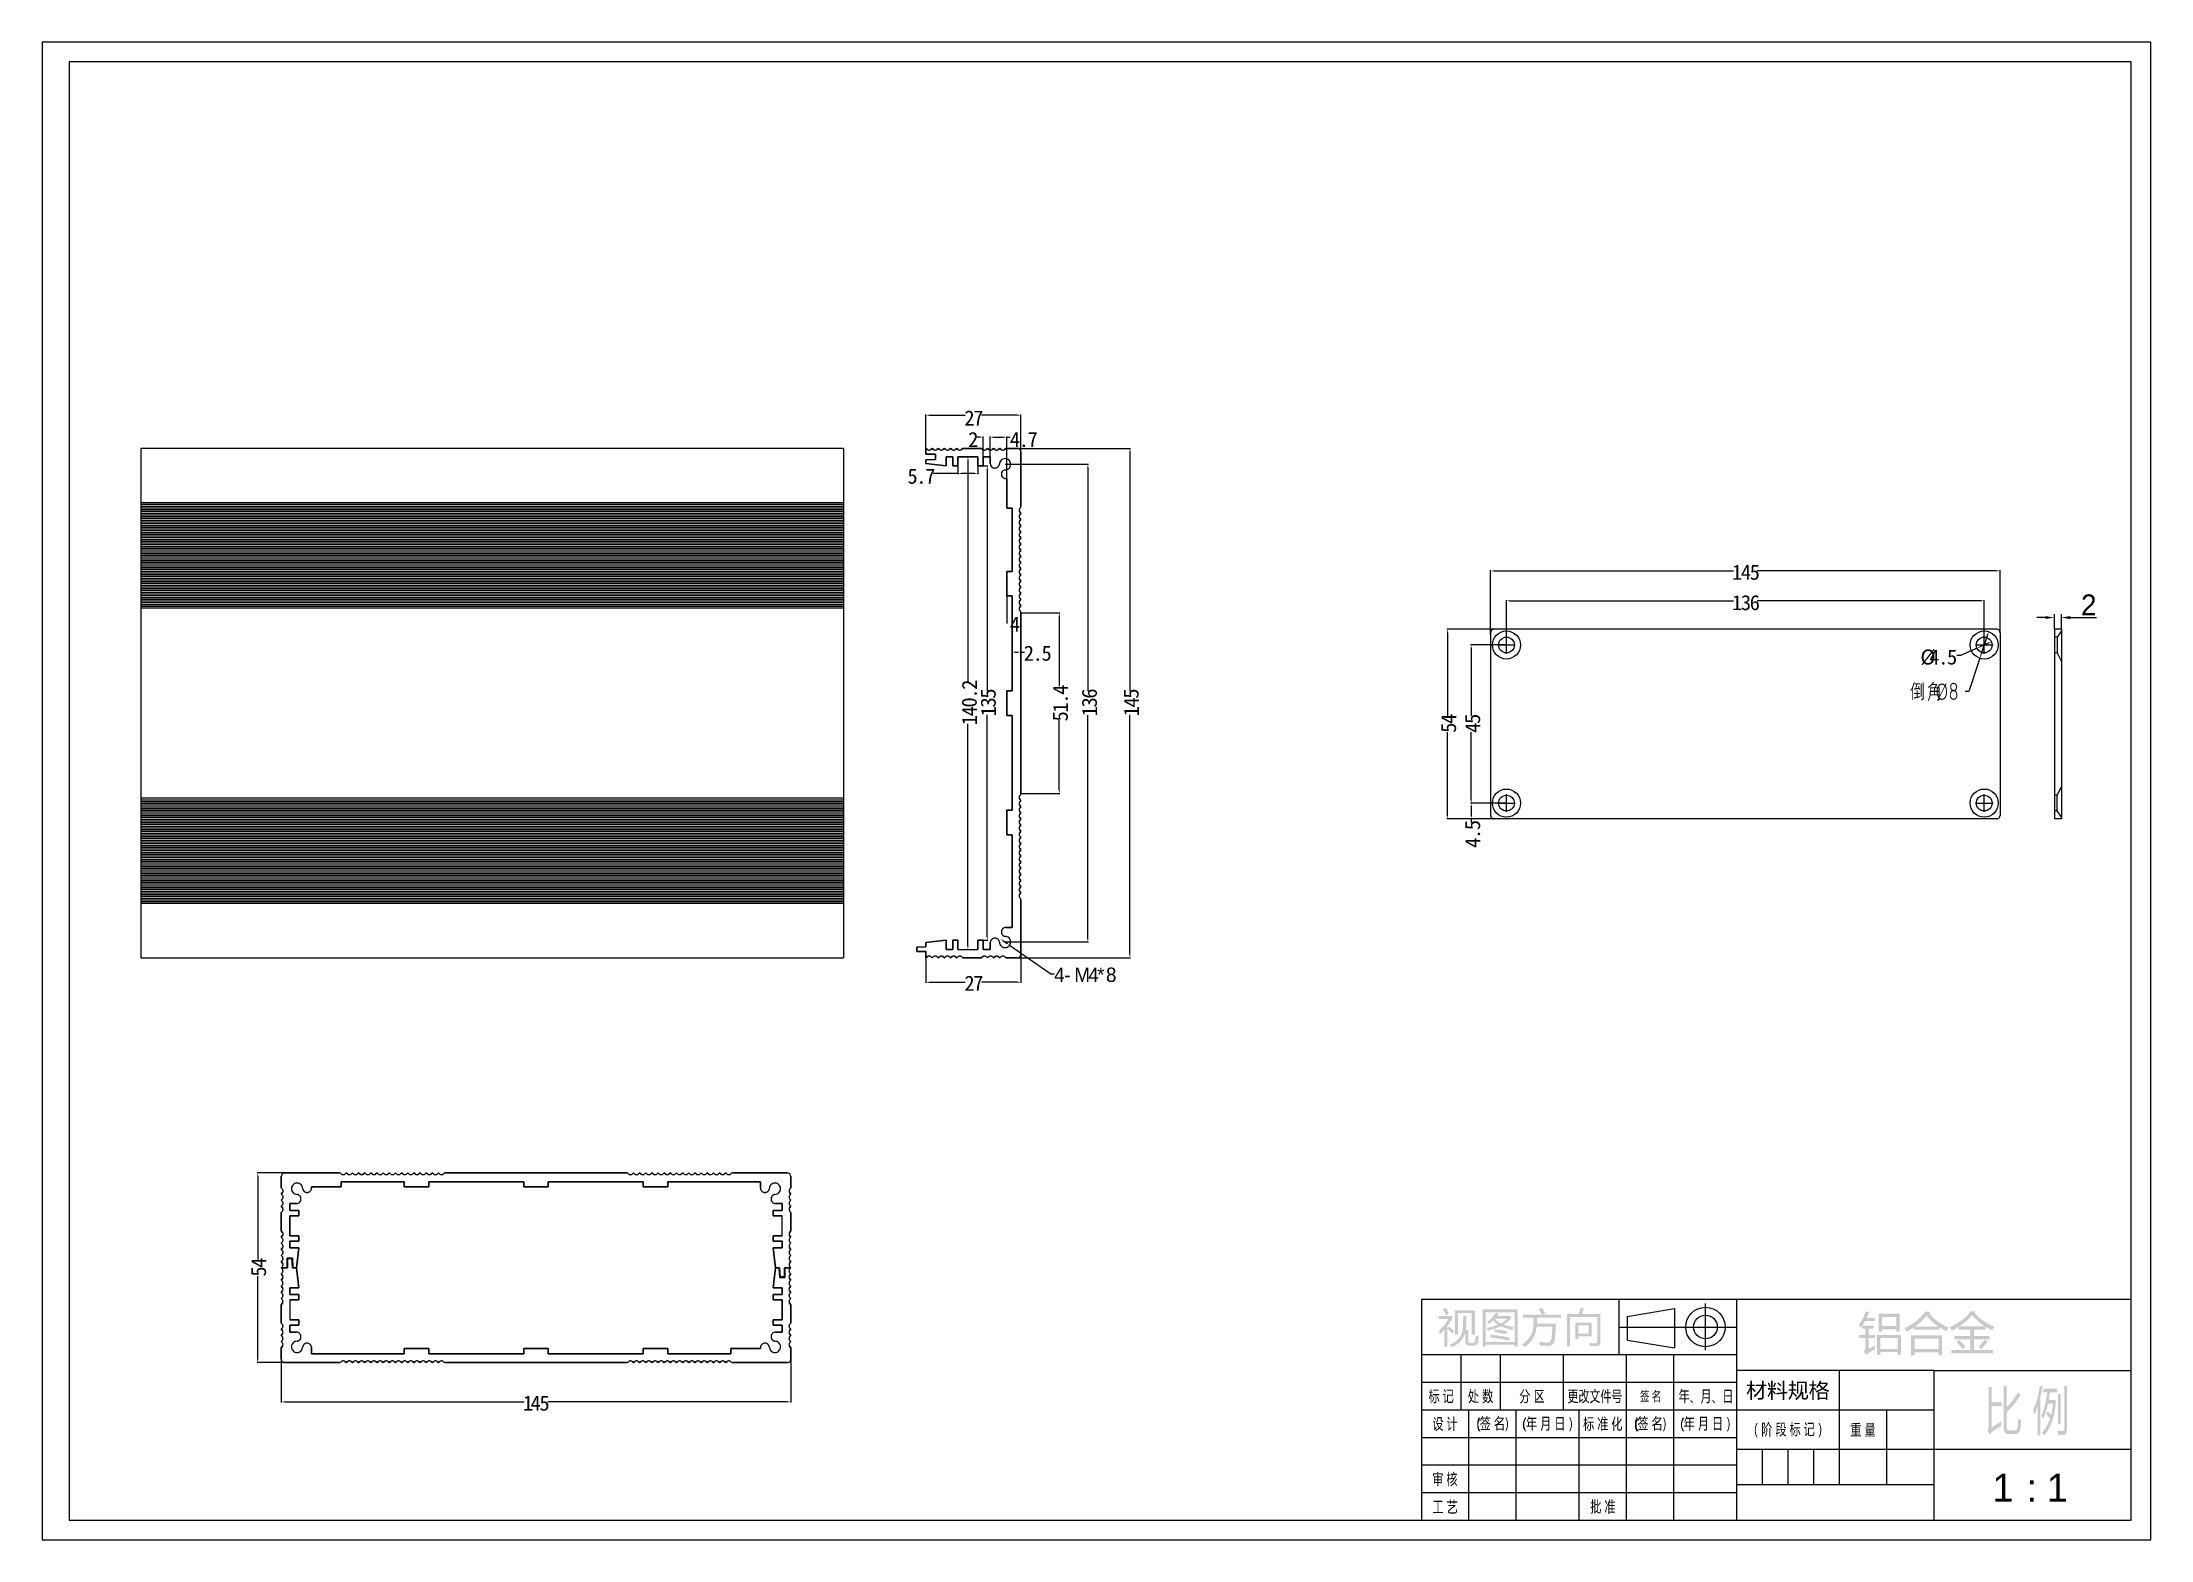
# Model space of a CAD drawing. Header units: millimetres. Extents: x 0 to 588, y 0 to 418.
import ezdxf

# ---------------------------------------------------------------- set-up
doc = ezdxf.new("R2010")
doc.units = ezdxf.units.MM

msp = doc.modelspace()

# ---------------------------------------------------------------- texts
at = {"color": 0, "attachment_point": 1}
for s, insert, char_height in [('{\\fSimSun|b0|i0|c0;2}', (257.243626, 315.059391), 4.206831), ('{\\fSimSun|b0|i0|c0;7}', (259.71307, 315.059391), 4.206831), ('{\\fSimSun|b0|i0|c0;2}', (258.301959, 309.062169), 4.206831), ('{\\fSimSun|b0|i0|c0;4}', (269.943626, 309.062169), 4.206831), ('{\\fSimSun|b0|i0|c0;7}', (274.882515, 309.062169), 4.206831), ('{\\fSimSun|b0|i0|c0;.}', (272.41307, 309.062169), 4.206831), ('{\\fSimSun|b0|i0|c0;5}', (241.368626, 298.831614), 4.206831), ('{\\fSimSun|b0|i0|c0;.}', (243.83807, 298.831614), 4.206831), ('{\\fSimSun|b0|i0|c0;7}', (246.307515, 298.831614), 4.206831), ('{\\fSimSun|b0|i0|c0;1}', (471.379737, 272.020502), 4.206831), ('{\\fSimSun|b0|i0|c0;4}', (473.849181, 272.020502), 4.206831), ('{\\fSimSun|b0|i0|c0;5}', (476.318626, 272.020502), 4.206831), ('{\\fSimSun|b0|i0|c0;1}', (471.379737, 263.553836), 4.206831), ('{\\fSimSun|b0|i0|c0;3}', (473.849181, 263.553836), 4.206831), ('{\\fSimSun|b0|i0|c0;6}', (476.318626, 263.553836), 4.206831), ('{\\f¾\xadµä×ÛÒÕÌå¼ò|b0|i0|c0;2}', (568.746404, 263.737007), 5.801114), ('{\\fSimSun|b0|i0|c0;4}', (269.943626, 257.556614), 4.206831), ('{\\fSimSun|b0|i0|c0;2}', (273.824181, 249.442725), 4.206831), ('{\\fSimSun|b0|i0|c0;5}', (278.76307, 249.442725), 4.206831), ('{\\fSimSun|b0|i0|c0;Ø}', (523.943626, 248.384391), 4.206831), ('{\\fSimSun|b0|i0|c0;4}', (526.41307, 248.384391), 4.206831), ('{\\fSimSun|b0|i0|c0;5}', (531.351959, 248.384391), 4.206831), ('{\\fSimSun|b0|i0|c0;.}', (276.293626, 249.442725), 4.206831), ('{\\fSimSun|b0|i0|c0;.}', (528.882515, 248.384391), 4.206831), ('{\\fGulim|b0|i0|c0;4}', (282.290848, 159.642462), 4.012124), ('{\\fGulim|b0|i0|c0;M}', (287.935293, 159.642462), 4.012124), ('{\\fGulim|b0|i0|c0;4}', (291.815848, 159.642462), 4.012124), ('{\\fGulim|b0|i0|c0;*}', (294.285293, 159.642462), 4.012124), ('{\\fGulim|b0|i0|c0;8}', (296.754737, 159.642462), 4.012124), ('{\\fSimSun|b0|i0|c0;2}', (257.243626, 157.367725), 4.206831), ('{\\fSimSun|b0|i0|c0;7}', (259.71307, 157.367725), 4.206831), ('{\\fGulim|b0|i0|c0;-}', (285.11307, 159.642462), 4.012124), ('{\\fSimSun|b0|i0|c0;1}', (134.124181, 40.245502), 4.206831), ('{\\fSimSun|b0|i0|c0;4}', (136.240848, 40.245502), 4.206831), ('{\\fSimSun|b0|i0|c0;5}', (138.710293, 40.245502), 4.206831), ('{\\fMicrosoftYaHei|b0|i0|c0;(}', (400.118626, 33.720644), 2.620862), ('{\\fMicrosoftYaHei|b0|i0|c0;(}', (412.818626, 33.720644), 2.620862), ('{\\fMicrosoftYaHei|b0|i0|c0;(}', (444.215848, 33.720644), 2.620862), ('{\\fMicrosoftYaHei|b0|i0|c0;(}', (456.915848, 33.720644), 2.620862), ('{\\fMicrosoftYaHei|b0|i0|c0;1}', (544.051959, 18.456816), 7.818145), ('{\\fMicrosoftYaHei|b0|i0|c0; }', (550.401959, 18.456816), 7.818145), ('{\\fMicrosoftYaHei|b0|i0|c0; }', (556.046404, 18.456816), 7.818145), ('{\\fMicrosoftYaHei|b0|i0|c0;1}', (559.221404, 18.456816), 7.818145), ('{\\fMicrosoftYaHei|b0|i0|c0;:}', (553.576959, 18.456816), 7.818145)]:
    msp.add_mtext(s, dxfattribs=dict(at, insert=insert, char_height=char_height))
at = {"color": 0, "char_height": 4.206831, "attachment_point": 7, "rotation": 90}
for s, insert in [('{\\fSimSun|b0|i0|c0;2}', (260.771404, 237.122004)), ('{\\fSimSun|b0|i0|c0;.}', (260.771404, 234.65256)), ('{\\fSimSun|b0|i0|c0;5}', (266.06307, 234.65256)), ('{\\fSimSun|b0|i0|c0;4}', (286.171404, 235.710893)), ('{\\fSimSun|b0|i0|c0;6}', (294.285293, 234.65256)), ('{\\fSimSun|b0|i0|c0;5}', (305.926959, 234.65256)), ('{\\fSimSun|b0|i0|c0;0}', (260.771404, 232.183116)), ('{\\fSimSun|b0|i0|c0;4}', (260.771404, 229.713671)), ('{\\fSimSun|b0|i0|c0;1}', (260.771404, 227.244227)), ('{\\fSimSun|b0|i0|c0;3}', (266.06307, 232.183116)), ('{\\fSimSun|b0|i0|c0;1}', (266.06307, 229.713671)), ('{\\fSimSun|b0|i0|c0;5}', (286.171404, 228.30256)), ('{\\fSimSun|b0|i0|c0;1}', (286.171404, 230.772004)), ('{\\fSimSun|b0|i0|c0;.}', (286.171404, 233.241449)), ('{\\fSimSun|b0|i0|c0;3}', (294.285293, 232.183116)), ('{\\fSimSun|b0|i0|c0;1}', (294.285293, 229.713671)), ('{\\fSimSun|b0|i0|c0;4}', (305.926959, 232.183116)), ('{\\fSimSun|b0|i0|c0;1}', (305.926959, 229.713671)), ('{\\fSimSun|b0|i0|c0;4}', (394.474181, 227.597004)), ('{\\fSimSun|b0|i0|c0;5}', (401.176959, 227.597004)), ('{\\fSimSun|b0|i0|c0;5}', (394.474181, 225.12756)), ('{\\fSimSun|b0|i0|c0;4}', (401.176959, 225.12756)), ('{\\fSimSun|b0|i0|c0;5}', (401.176959, 197.963671)), ('{\\fSimSun|b0|i0|c0;4}', (401.176959, 193.024782)), ('{\\fSimSun|b0|i0|c0;.}', (401.176959, 195.494227)), ('{\\fSimSun|b0|i0|c0;4}', (62.510293, 75.90256)), ('{\\fSimSun|b0|i0|c0;5}', (62.510293, 73.433116))]:
    msp.add_mtext(s, dxfattribs=dict(at, insert=insert))

# ---------------------------------------------------------------- hatches: boundary and pattern name
h = msp.add_hatch(color=1)
h.dxf.hatch_style = 2
h.paths.add_polyline_path([(247.522574, 313.900885), (246.542554, 313.737548), (247.522574, 313.574211)])
h = msp.add_hatch(color=1)
h.dxf.hatch_style = 2
h.paths.add_polyline_path([(272.02308, 313.900885), (273.0031, 313.737548), (272.02308, 313.574211)])
h = msp.add_hatch(color=1)
h.dxf.hatch_style = 2
h.paths.add_polyline_path([(261.536863, 307.781338), (262.516884, 307.618001), (261.536863, 307.454665)])
h = msp.add_hatch(color=1)
h.dxf.hatch_style = 2
h.paths.add_polyline_path([(265.456944, 307.781338), (264.476924, 307.618001), (265.456944, 307.454665)])
h = msp.add_hatch(color=1)
h.dxf.hatch_style = 2
h.paths.add_polyline_path([(265.456944, 307.781338), (264.476924, 307.618001), (265.456944, 307.454665)])
h = msp.add_hatch(color=1)
h.dxf.hatch_style = 2
h.paths.add_polyline_path([(268.102999, 307.781338), (269.083019, 307.618001), (268.102999, 307.454665)])
h = msp.add_hatch(color=0)
edge = h.paths.add_edge_path()
edge.add_arc((246.542554, 304.247812), 0.125009, 0, 360)
h = msp.add_hatch(color=0)
edge = h.paths.add_edge_path()
edge.add_arc((246.542554, 304.247812), 0.125009, 0, 360)
h = msp.add_hatch(color=0)
edge = h.paths.add_edge_path()
edge.add_arc((246.542554, 304.247812), 0.125009, 0, 360)
h = msp.add_hatch(color=0)
edge = h.paths.add_edge_path()
edge.add_arc((246.542554, 304.016807), 0.125009, 0, 360)
h = msp.add_hatch(color=0)
edge = h.paths.add_edge_path()
edge.add_arc((246.542554, 304.016807), 0.125009, 0, 360)
h = msp.add_hatch(color=0)
edge = h.paths.add_edge_path()
edge.add_arc((246.542554, 304.016807), 0.125009, 0, 360)
h = msp.add_hatch(color=0)
edge = h.paths.add_edge_path()
edge.add_arc((246.542554, 303.785803), 0.125009, 0, 360)
h = msp.add_hatch(color=0)
edge = h.paths.add_edge_path()
edge.add_arc((246.542554, 303.785803), 0.125009, 0, 360)
h = msp.add_hatch(color=0)
edge = h.paths.add_edge_path()
edge.add_arc((246.542554, 303.785803), 0.125009, 0, 360)
h = msp.add_hatch(color=0)
edge = h.paths.add_edge_path()
edge.add_arc((246.542554, 303.554798), 0.125009, 0, 360)
h = msp.add_hatch(color=0)
edge = h.paths.add_edge_path()
edge.add_arc((246.542554, 303.554798), 0.125009, 0, 360)
h = msp.add_hatch(color=0)
edge = h.paths.add_edge_path()
edge.add_arc((246.542554, 303.554798), 0.125009, 0, 360)
h = msp.add_hatch(color=0)
edge = h.paths.add_edge_path()
edge.add_arc((246.542554, 303.323793), 0.125009, 0, 360)
h = msp.add_hatch(color=0)
edge = h.paths.add_edge_path()
edge.add_arc((246.542554, 303.323793), 0.125009, 0, 360)
h = msp.add_hatch(color=0)
edge = h.paths.add_edge_path()
edge.add_arc((246.542554, 303.323793), 0.125009, 0, 360)
h = msp.add_hatch(color=0)
edge = h.paths.add_edge_path()
edge.add_arc((246.542554, 303.092788), 0.125009, 0, 360)
h = msp.add_hatch(color=0)
edge = h.paths.add_edge_path()
edge.add_arc((246.542554, 303.092788), 0.125009, 0, 360)
h = msp.add_hatch(color=0)
edge = h.paths.add_edge_path()
edge.add_arc((246.542554, 303.092788), 0.125009, 0, 360)
h = msp.add_hatch(color=0)
edge = h.paths.add_edge_path()
edge.add_arc((246.542554, 301.104538), 0.125009, 0, 360)
h = msp.add_hatch(color=0)
edge = h.paths.add_edge_path()
edge.add_arc((246.542554, 300.96457), 0.125009, 0, 360)
h = msp.add_hatch(color=0)
edge = h.paths.add_edge_path()
edge.add_arc((246.542554, 300.824602), 0.125009, 0, 360)
h = msp.add_hatch(color=0)
edge = h.paths.add_edge_path()
edge.add_arc((246.542554, 300.684634), 0.125009, 0, 360)
h = msp.add_hatch(color=0)
edge = h.paths.add_edge_path()
edge.add_arc((246.542554, 300.544666), 0.125009, 0, 360)
h = msp.add_hatch(color=0)
edge = h.paths.add_edge_path()
edge.add_arc((246.542554, 300.404698), 0.125009, 0, 360)
h = msp.add_hatch(color=0)
edge = h.paths.add_edge_path()
edge.add_arc((246.940911, 304.160131), 0.125009, 0, 360)
h = msp.add_hatch(color=0)
edge = h.paths.add_edge_path()
edge.add_arc((247.08048, 304.072184), 0.125009, 0, 360)
h = msp.add_hatch(color=0)
edge = h.paths.add_edge_path()
edge.add_arc((247.236147, 304.017579), 0.125009, 0, 360)
h = msp.add_hatch(color=0)
edge = h.paths.add_edge_path()
edge.add_arc((247.400072, 303.999066), 0.125009, 0, 360)
h = msp.add_hatch(color=0)
edge = h.paths.add_edge_path()
edge.add_arc((247.563996, 304.017579), 0.125009, 0, 360)
h = msp.add_hatch(color=0)
edge = h.paths.add_edge_path()
edge.add_arc((247.719664, 304.072184), 0.125009, 0, 360)
h = msp.add_hatch(color=0)
edge = h.paths.add_edge_path()
edge.add_arc((247.859232, 304.160131), 0.125009, 0, 360)
h = msp.add_hatch(color=0)
edge = h.paths.add_edge_path()
edge.add_arc((247.859232, 304.160131), 0.125009, 0, 360)
h = msp.add_hatch(color=0)
edge = h.paths.add_edge_path()
edge.add_arc((248.655947, 304.160131), 0.125009, 0, 360)
h = msp.add_hatch(color=0)
edge = h.paths.add_edge_path()
edge.add_arc((248.795515, 304.072184), 0.125009, 0, 360)
h = msp.add_hatch(color=0)
edge = h.paths.add_edge_path()
edge.add_arc((248.951182, 304.017579), 0.125009, 0, 360)
h = msp.add_hatch(color=0)
edge = h.paths.add_edge_path()
edge.add_arc((249.115107, 303.999066), 0.125009, 0, 360)
h = msp.add_hatch(color=0)
edge = h.paths.add_edge_path()
edge.add_arc((249.279032, 304.017579), 0.125009, 0, 360)
h = msp.add_hatch(color=0)
edge = h.paths.add_edge_path()
edge.add_arc((249.434699, 304.072184), 0.125009, 0, 360)
h = msp.add_hatch(color=0)
edge = h.paths.add_edge_path()
edge.add_arc((249.574267, 304.160131), 0.125009, 0, 360)
h = msp.add_hatch(color=0)
edge = h.paths.add_edge_path()
edge.add_arc((249.574267, 304.160131), 0.125009, 0, 360)
h = msp.add_hatch(color=0)
edge = h.paths.add_edge_path()
edge.add_arc((250.370982, 304.160131), 0.125009, 0, 360)
h = msp.add_hatch(color=0)
edge = h.paths.add_edge_path()
edge.add_arc((250.51055, 304.072184), 0.125009, 0, 360)
h = msp.add_hatch(color=0)
edge = h.paths.add_edge_path()
edge.add_arc((250.666218, 304.017579), 0.125009, 0, 360)
h = msp.add_hatch(color=0)
edge = h.paths.add_edge_path()
edge.add_arc((250.830142, 303.999066), 0.125009, 0, 360)
h = msp.add_hatch(color=0)
edge = h.paths.add_edge_path()
edge.add_arc((250.994067, 304.017579), 0.125009, 0, 360)
h = msp.add_hatch(color=0)
edge = h.paths.add_edge_path()
edge.add_arc((251.149734, 304.072184), 0.125009, 0, 360)
h = msp.add_hatch(color=0)
edge = h.paths.add_edge_path()
edge.add_arc((251.289303, 304.160131), 0.125009, 0, 360)
h = msp.add_hatch(color=0)
edge = h.paths.add_edge_path()
edge.add_arc((251.289303, 304.160131), 0.125009, 0, 360)
h = msp.add_hatch(color=0)
edge = h.paths.add_edge_path()
edge.add_arc((252.086018, 304.160131), 0.125009, 0, 360)
h = msp.add_hatch(color=0)
edge = h.paths.add_edge_path()
edge.add_arc((252.225586, 304.072184), 0.125009, 0, 360)
h = msp.add_hatch(color=0)
edge = h.paths.add_edge_path()
edge.add_arc((252.381253, 304.017579), 0.125009, 0, 360)
h = msp.add_hatch(color=0)
edge = h.paths.add_edge_path()
edge.add_arc((252.545178, 303.999066), 0.125009, 0, 360)
h = msp.add_hatch(color=0)
edge = h.paths.add_edge_path()
edge.add_arc((252.709103, 304.017579), 0.125009, 0, 360)
h = msp.add_hatch(color=0)
edge = h.paths.add_edge_path()
edge.add_arc((252.86477, 304.072184), 0.125009, 0, 360)
h = msp.add_hatch(color=0)
edge = h.paths.add_edge_path()
edge.add_arc((253.004338, 304.160131), 0.125009, 0, 360)
h = msp.add_hatch(color=0)
edge = h.paths.add_edge_path()
edge.add_arc((253.004338, 304.160131), 0.125009, 0, 360)
h = msp.add_hatch(color=0)
edge = h.paths.add_edge_path()
edge.add_arc((253.801053, 304.160131), 0.125009, 0, 360)
h = msp.add_hatch(color=0)
edge = h.paths.add_edge_path()
edge.add_arc((253.940621, 304.072184), 0.125009, 0, 360)
h = msp.add_hatch(color=0)
edge = h.paths.add_edge_path()
edge.add_arc((254.096289, 304.017579), 0.125009, 0, 360)
h = msp.add_hatch(color=0)
edge = h.paths.add_edge_path()
edge.add_arc((254.260213, 303.999066), 0.125009, 0, 360)
h = msp.add_hatch(color=0)
edge = h.paths.add_edge_path()
edge.add_arc((254.424138, 304.017579), 0.125009, 0, 360)
h = msp.add_hatch(color=0)
edge = h.paths.add_edge_path()
edge.add_arc((254.579805, 304.072184), 0.125009, 0, 360)
h = msp.add_hatch(color=0)
edge = h.paths.add_edge_path()
edge.add_arc((254.719374, 304.160131), 0.125009, 0, 360)
h = msp.add_hatch(color=0)
edge = h.paths.add_edge_path()
edge.add_arc((254.719374, 304.160131), 0.125009, 0, 360)
h = msp.add_hatch(color=0)
edge = h.paths.add_edge_path()
edge.add_arc((255.516088, 304.160131), 0.125009, 0, 360)
h = msp.add_hatch(color=0)
edge = h.paths.add_edge_path()
edge.add_arc((255.655657, 304.072184), 0.125009, 0, 360)
h = msp.add_hatch(color=0)
edge = h.paths.add_edge_path()
edge.add_arc((255.811324, 304.017579), 0.125009, 0, 360)
h = msp.add_hatch(color=0)
edge = h.paths.add_edge_path()
edge.add_arc((255.975249, 303.999066), 0.125009, 0, 360)
h = msp.add_hatch(color=0)
edge = h.paths.add_edge_path()
edge.add_arc((256.139173, 304.017579), 0.125009, 0, 360)
h = msp.add_hatch(color=0)
edge = h.paths.add_edge_path()
edge.add_arc((256.294841, 304.072184), 0.125009, 0, 360)
h = msp.add_hatch(color=0)
edge = h.paths.add_edge_path()
edge.add_arc((256.434409, 304.160131), 0.125009, 0, 360)
h = msp.add_hatch(color=0)
edge = h.paths.add_edge_path()
edge.add_arc((256.434409, 304.160131), 0.125009, 0, 360)
h = msp.add_hatch(color=1)
h.dxf.hatch_style = 2
h.paths.add_polyline_path([(258.090459, 301.14673), (258.253796, 302.126751), (258.417132, 301.14673)])
h = msp.add_hatch(color=0)
edge = h.paths.add_edge_path()
edge.add_arc((262.37623, 304.160131), 0.125009, 0, 360)
h = msp.add_hatch(color=0)
edge = h.paths.add_edge_path()
edge.add_arc((262.515798, 304.072184), 0.125009, 0, 360)
h = msp.add_hatch(color=0)
edge = h.paths.add_edge_path()
edge.add_arc((262.671465, 304.017579), 0.125009, 0, 360)
h = msp.add_hatch(color=0)
edge = h.paths.add_edge_path()
edge.add_arc((262.83539, 303.999066), 0.125009, 0, 360)
h = msp.add_hatch(color=0)
edge = h.paths.add_edge_path()
edge.add_arc((262.999315, 304.017579), 0.125009, 0, 360)
h = msp.add_hatch(color=0)
edge = h.paths.add_edge_path()
edge.add_arc((263.154982, 304.072184), 0.125009, 0, 360)
h = msp.add_hatch(color=0)
edge = h.paths.add_edge_path()
edge.add_arc((263.29455, 304.160131), 0.125009, 0, 360)
h = msp.add_hatch(color=0)
edge = h.paths.add_edge_path()
edge.add_arc((263.29455, 304.160131), 0.125009, 0, 360)
h = msp.add_hatch(color=0)
edge = h.paths.add_edge_path()
edge.add_arc((264.091265, 304.160131), 0.125009, 0, 360)
h = msp.add_hatch(color=0)
edge = h.paths.add_edge_path()
edge.add_arc((264.230834, 304.072184), 0.125009, 0, 360)
h = msp.add_hatch(color=0)
edge = h.paths.add_edge_path()
edge.add_arc((264.386501, 304.017579), 0.125009, 0, 360)
h = msp.add_hatch(color=0)
edge = h.paths.add_edge_path()
edge.add_arc((264.476924, 300.26473), 0.125009, 0, 360)
h = msp.add_hatch(color=0)
edge = h.paths.add_edge_path()
edge.add_arc((264.550426, 303.999066), 0.125009, 0, 360)
h = msp.add_hatch(color=0)
edge = h.paths.add_edge_path()
edge.add_arc((264.71435, 304.017579), 0.125009, 0, 360)
h = msp.add_hatch(color=0)
edge = h.paths.add_edge_path()
edge.add_arc((264.870017, 304.072184), 0.125009, 0, 360)
h = msp.add_hatch(color=0)
edge = h.paths.add_edge_path()
edge.add_arc((265.009586, 304.160131), 0.125009, 0, 360)
h = msp.add_hatch(color=0)
edge = h.paths.add_edge_path()
edge.add_arc((265.009586, 304.160131), 0.125009, 0, 360)
h = msp.add_hatch(color=0)
edge = h.paths.add_edge_path()
edge.add_arc((265.806301, 304.160131), 0.125009, 0, 360)
h = msp.add_hatch(color=0)
edge = h.paths.add_edge_path()
edge.add_arc((265.945869, 304.072184), 0.125009, 0, 360)
h = msp.add_hatch(color=0)
edge = h.paths.add_edge_path()
edge.add_arc((266.101536, 304.017579), 0.125009, 0, 360)
h = msp.add_hatch(color=0)
edge = h.paths.add_edge_path()
edge.add_arc((266.265461, 303.999066), 0.125009, 0, 360)
h = msp.add_hatch(color=0)
edge = h.paths.add_edge_path()
edge.add_arc((266.429386, 304.017579), 0.125009, 0, 360)
h = msp.add_hatch(color=0)
edge = h.paths.add_edge_path()
edge.add_arc((266.585053, 304.072184), 0.125009, 0, 360)
h = msp.add_hatch(color=0)
edge = h.paths.add_edge_path()
edge.add_arc((266.724621, 304.160131), 0.125009, 0, 360)
h = msp.add_hatch(color=0)
edge = h.paths.add_edge_path()
edge.add_arc((266.724621, 304.160131), 0.125009, 0, 360)
h = msp.add_hatch(color=0)
edge = h.paths.add_edge_path()
edge.add_arc((267.024977, 300.068726), 0.125009, 0, 360)
h = msp.add_hatch(color=0)
edge = h.paths.add_edge_path()
edge.add_arc((267.024977, 300.068726), 0.125009, 0, 360)
h = msp.add_hatch(color=0)
edge = h.paths.add_edge_path()
edge.add_arc((267.235053, 300.852742), 0.125009, 0, 360)
h = msp.add_hatch(color=0)
edge = h.paths.add_edge_path()
edge.add_arc((267.521336, 304.160131), 0.125009, 0, 360)
h = msp.add_hatch(color=0)
edge = h.paths.add_edge_path()
edge.add_arc((267.660905, 304.072184), 0.125009, 0, 360)
h = msp.add_hatch(color=0)
edge = h.paths.add_edge_path()
edge.add_arc((267.816572, 304.017579), 0.125009, 0, 360)
h = msp.add_hatch(color=0)
edge = h.paths.add_edge_path()
edge.add_arc((267.980497, 303.999066), 0.125009, 0, 360)
h = msp.add_hatch(color=0)
edge = h.paths.add_edge_path()
edge.add_arc((268.144421, 304.017579), 0.125009, 0, 360)
h = msp.add_hatch(color=0)
edge = h.paths.add_edge_path()
edge.add_arc((268.300088, 304.072184), 0.125009, 0, 360)
h = msp.add_hatch(color=0)
edge = h.paths.add_edge_path()
edge.add_arc((268.439657, 304.160131), 0.125009, 0, 360)
h = msp.add_hatch(color=0)
edge = h.paths.add_edge_path()
edge.add_arc((268.439657, 304.160131), 0.125009, 0, 360)
h = msp.add_hatch(color=0)
edge = h.paths.add_edge_path()
edge.add_arc((268.593009, 301.636758), 0.125009, 0, 360)
h = msp.add_hatch(color=0)
edge = h.paths.add_edge_path()
edge.add_arc((269.950965, 300.852742), 0.125009, 0, 360)
h = msp.add_hatch(color=0)
edge = h.paths.add_edge_path()
edge.add_arc((272.02308, 304.478817), 0.125009, 0, 360)
h = msp.add_hatch(color=0)
edge = h.paths.add_edge_path()
edge.add_arc((272.02308, 304.478817), 0.125009, 0, 360)
h = msp.add_hatch(color=0)
edge = h.paths.add_edge_path()
edge.add_arc((272.871802, 303.988807), 0.125009, 0, 360)
h = msp.add_hatch(color=0)
edge = h.paths.add_edge_path()
edge.add_arc((273.0031, 303.498797), 0.125009, 0, 360)
h = msp.add_hatch(color=1)
h.dxf.hatch_style = 2
h.paths.add_polyline_path([(291.533114, 299.088688), (291.696451, 300.068708), (291.859788, 299.088688)])
h = msp.add_hatch(color=1)
h.dxf.hatch_style = 2
h.paths.add_polyline_path([(303.289341, 303.498779), (303.452678, 304.478799), (303.616015, 303.498779)])
h = msp.add_hatch(color=0)
edge = h.paths.add_edge_path()
edge.add_arc((254.186712, 299.578716), 0.125009, 0, 360)
h = msp.add_hatch(color=0)
edge = h.paths.add_edge_path()
edge.add_arc((254.382716, 299.578716), 0.125009, 0, 360)
h = msp.add_hatch(color=0)
edge = h.paths.add_edge_path()
edge.add_arc((254.57872, 299.578716), 0.125009, 0, 360)
h = msp.add_hatch(color=0)
edge = h.paths.add_edge_path()
edge.add_arc((254.774724, 299.578716), 0.125009, 0, 360)
h = msp.add_hatch(color=0)
edge = h.paths.add_edge_path()
edge.add_arc((254.970728, 299.578716), 0.125009, 0, 360)
h = msp.add_hatch(color=0)
edge = h.paths.add_edge_path()
edge.add_arc((255.166732, 299.578716), 0.125009, 0, 360)
h = msp.add_hatch(color=1)
h.dxf.hatch_style = 2
h.paths.add_polyline_path([(256.440758, 297.658044), (255.460738, 297.494707), (256.440758, 297.331371)])
h = msp.add_hatch(color=1)
h.dxf.hatch_style = 2
h.paths.add_polyline_path([(260.066833, 297.658044), (261.046853, 297.494707), (260.066833, 297.331371)])
h = msp.add_hatch(color=0)
edge = h.paths.add_edge_path()
edge.add_arc((261.242857, 299.578716), 0.125009, 0, 360)
h = msp.add_hatch(color=0)
edge = h.paths.add_edge_path()
edge.add_arc((261.438861, 299.578716), 0.125009, 0, 360)
h = msp.add_hatch(color=0)
edge = h.paths.add_edge_path()
edge.add_arc((261.634865, 299.578716), 0.125009, 0, 360)
h = msp.add_hatch(color=0)
edge = h.paths.add_edge_path()
edge.add_arc((261.830869, 299.578716), 0.125009, 0, 360)
h = msp.add_hatch(color=0)
edge = h.paths.add_edge_path()
edge.add_arc((262.026873, 299.578716), 0.125009, 0, 360)
h = msp.add_hatch(color=0)
edge = h.paths.add_edge_path()
edge.add_arc((262.222877, 299.578716), 0.125009, 0, 360)
h = msp.add_hatch(color=1)
h.dxf.hatch_style = 2
h.paths.add_polyline_path([(263.465785, 298.598678), (263.629122, 299.578698), (263.792459, 298.598678)])
h = msp.add_hatch(color=0)
edge = h.paths.add_edge_path()
edge.add_arc((264.651406, 299.627093), 0.125009, 0, 360)
h = msp.add_hatch(color=0)
edge = h.paths.add_edge_path()
edge.add_arc((265.120336, 299.161121), 0.125009, 0, 360)
h = msp.add_hatch(color=0)
edge = h.paths.add_edge_path()
edge.add_arc((265.759064, 298.990677), 0.125009, 0, 360)
h = msp.add_hatch(color=0)
edge = h.paths.add_edge_path()
edge.add_arc((266.397807, 299.161069), 0.125009, 0, 360)
h = msp.add_hatch(color=0)
edge = h.paths.add_edge_path()
edge.add_arc((266.866775, 299.627002), 0.125009, 0, 360)
h = msp.add_hatch(color=0)
edge = h.paths.add_edge_path()
edge.add_arc((267.563958, 297.28413), 0.125009, 0, 360)
h = msp.add_hatch(color=0)
edge = h.paths.add_edge_path()
edge.add_arc((267.727769, 297.898448), 0.125009, 0, 360)
h = msp.add_hatch(color=0)
edge = h.paths.add_edge_path()
edge.add_arc((267.727829, 296.669829), 0.125009, 0, 360)
h = msp.add_hatch(color=0)
edge = h.paths.add_edge_path()
edge.add_arc((268.175747, 298.349597), 0.125009, 0, 360)
h = msp.add_hatch(color=0)
edge = h.paths.add_edge_path()
edge.add_arc((268.17585, 296.218723), 0.125009, 0, 360)
h = msp.add_hatch(color=0)
edge = h.paths.add_edge_path()
edge.add_arc((268.593009, 298.500693), 0.125009, 0, 360)
h = msp.add_hatch(color=0)
edge = h.paths.add_edge_path()
edge.add_arc((268.593009, 298.500693), 0.125009, 0, 360)
h = msp.add_hatch(color=0)
edge = h.paths.add_edge_path()
edge.add_arc((268.593009, 298.500693), 0.125009, 0, 360)
h = msp.add_hatch(color=0)
edge = h.paths.add_edge_path()
edge.add_arc((268.789013, 296.050643), 0.125009, 0, 360)
h = msp.add_hatch(color=0)
edge = h.paths.add_edge_path()
edge.add_arc((268.789013, 296.050643), 0.125009, 0, 360)
h = msp.add_hatch(color=0)
edge = h.paths.add_edge_path()
edge.add_arc((269.950965, 299.28471), 0.125009, 0, 360)
h = msp.add_hatch(color=0)
edge = h.paths.add_edge_path()
edge.add_arc((272.984588, 288.157383), 0.125009, 0, 360)
h = msp.add_hatch(color=0)
edge = h.paths.add_edge_path()
edge.add_arc((272.998457, 288.238824), 0.125009, 0, 360)
h = msp.add_hatch(color=0)
edge = h.paths.add_edge_path()
edge.add_arc((273.0031, 288.321308), 0.125009, 0, 360)
h = msp.add_hatch(color=0)
edge = h.paths.add_edge_path()
edge.add_arc((273.0031, 288.321308), 0.125009, 0, 360)
h = msp.add_hatch(color=0)
edge = h.paths.add_edge_path()
edge.add_arc((270.553049, 285.298421), 0.125009, 0, 360)
h = msp.add_hatch(color=0)
edge = h.paths.add_edge_path()
edge.add_arc((270.553049, 282.778369), 0.125009, 0, 360)
h = msp.add_hatch(color=0)
edge = h.paths.add_edge_path()
edge.add_arc((272.523349, 287.20596), 0.125009, 0, 360)
h = msp.add_hatch(color=0)
edge = h.paths.add_edge_path()
edge.add_arc((272.523349, 285.490925), 0.125009, 0, 360)
h = msp.add_hatch(color=0)
edge = h.paths.add_edge_path()
edge.add_arc((272.523349, 283.77589), 0.125009, 0, 360)
h = msp.add_hatch(color=0)
edge = h.paths.add_edge_path()
edge.add_arc((272.541862, 287.369885), 0.125009, 0, 360)
h = msp.add_hatch(color=0)
edge = h.paths.add_edge_path()
edge.add_arc((272.541862, 287.042036), 0.125009, 0, 360)
h = msp.add_hatch(color=0)
edge = h.paths.add_edge_path()
edge.add_arc((272.541862, 285.65485), 0.125009, 0, 360)
h = msp.add_hatch(color=0)
edge = h.paths.add_edge_path()
edge.add_arc((272.541862, 285.327), 0.125009, 0, 360)
h = msp.add_hatch(color=0)
edge = h.paths.add_edge_path()
edge.add_arc((272.541862, 283.939814), 0.125009, 0, 360)
h = msp.add_hatch(color=0)
edge = h.paths.add_edge_path()
edge.add_arc((272.541862, 283.611965), 0.125009, 0, 360)
h = msp.add_hatch(color=0)
edge = h.paths.add_edge_path()
edge.add_arc((272.541862, 282.224779), 0.125009, 0, 360)
h = msp.add_hatch(color=0)
edge = h.paths.add_edge_path()
edge.add_arc((272.596467, 287.525552), 0.125009, 0, 360)
h = msp.add_hatch(color=0)
edge = h.paths.add_edge_path()
edge.add_arc((272.596467, 286.886368), 0.125009, 0, 360)
h = msp.add_hatch(color=0)
edge = h.paths.add_edge_path()
edge.add_arc((272.596467, 285.810517), 0.125009, 0, 360)
h = msp.add_hatch(color=0)
edge = h.paths.add_edge_path()
edge.add_arc((272.596467, 285.171333), 0.125009, 0, 360)
h = msp.add_hatch(color=0)
edge = h.paths.add_edge_path()
edge.add_arc((272.596467, 284.095482), 0.125009, 0, 360)
h = msp.add_hatch(color=0)
edge = h.paths.add_edge_path()
edge.add_arc((272.596467, 283.456298), 0.125009, 0, 360)
h = msp.add_hatch(color=0)
edge = h.paths.add_edge_path()
edge.add_arc((272.596467, 282.380446), 0.125009, 0, 360)
h = msp.add_hatch(color=0)
edge = h.paths.add_edge_path()
edge.add_arc((272.684414, 287.665121), 0.125009, 0, 360)
h = msp.add_hatch(color=0)
edge = h.paths.add_edge_path()
edge.add_arc((272.684414, 286.7468), 0.125009, 0, 360)
h = msp.add_hatch(color=0)
edge = h.paths.add_edge_path()
edge.add_arc((272.684414, 286.7468), 0.125009, 0, 360)
h = msp.add_hatch(color=0)
edge = h.paths.add_edge_path()
edge.add_arc((272.684414, 285.950085), 0.125009, 0, 360)
h = msp.add_hatch(color=0)
edge = h.paths.add_edge_path()
edge.add_arc((272.684414, 285.031765), 0.125009, 0, 360)
h = msp.add_hatch(color=0)
edge = h.paths.add_edge_path()
edge.add_arc((272.684414, 285.031765), 0.125009, 0, 360)
h = msp.add_hatch(color=0)
edge = h.paths.add_edge_path()
edge.add_arc((272.684414, 284.23505), 0.125009, 0, 360)
h = msp.add_hatch(color=0)
edge = h.paths.add_edge_path()
edge.add_arc((272.684414, 283.316729), 0.125009, 0, 360)
h = msp.add_hatch(color=0)
edge = h.paths.add_edge_path()
edge.add_arc((272.684414, 283.316729), 0.125009, 0, 360)
h = msp.add_hatch(color=0)
edge = h.paths.add_edge_path()
edge.add_arc((272.684414, 282.520015), 0.125009, 0, 360)
h = msp.add_hatch(color=0)
edge = h.paths.add_edge_path()
edge.add_arc((272.842035, 287.862147), 0.125009, 0, 360)
h = msp.add_hatch(color=0)
edge = h.paths.add_edge_path()
edge.add_arc((272.889937, 287.929456), 0.125009, 0, 360)
h = msp.add_hatch(color=0)
edge = h.paths.add_edge_path()
edge.add_arc((272.929982, 288.001716), 0.125009, 0, 360)
h = msp.add_hatch(color=0)
edge = h.paths.add_edge_path()
edge.add_arc((272.961666, 288.078012), 0.125009, 0, 360)
h = msp.add_hatch(color=0)
edge = h.paths.add_edge_path()
edge.add_arc((270.553049, 280.258317), 0.125009, 0, 360)
h = msp.add_hatch(color=0)
edge = h.paths.add_edge_path()
edge.add_arc((270.553049, 277.738265), 0.125009, 0, 360)
h = msp.add_hatch(color=0)
edge = h.paths.add_edge_path()
edge.add_arc((272.523349, 282.060854), 0.125009, 0, 360)
h = msp.add_hatch(color=0)
edge = h.paths.add_edge_path()
edge.add_arc((272.523349, 280.345819), 0.125009, 0, 360)
h = msp.add_hatch(color=0)
edge = h.paths.add_edge_path()
edge.add_arc((272.523349, 278.630784), 0.125009, 0, 360)
h = msp.add_hatch(color=0)
edge = h.paths.add_edge_path()
edge.add_arc((272.523349, 276.915748), 0.125009, 0, 360)
h = msp.add_hatch(color=0)
edge = h.paths.add_edge_path()
edge.add_arc((272.541862, 281.89693), 0.125009, 0, 360)
h = msp.add_hatch(color=0)
edge = h.paths.add_edge_path()
edge.add_arc((272.541862, 280.509744), 0.125009, 0, 360)
h = msp.add_hatch(color=0)
edge = h.paths.add_edge_path()
edge.add_arc((272.541862, 280.181894), 0.125009, 0, 360)
h = msp.add_hatch(color=0)
edge = h.paths.add_edge_path()
edge.add_arc((272.541862, 278.794708), 0.125009, 0, 360)
h = msp.add_hatch(color=0)
edge = h.paths.add_edge_path()
edge.add_arc((272.541862, 278.466859), 0.125009, 0, 360)
h = msp.add_hatch(color=0)
edge = h.paths.add_edge_path()
edge.add_arc((272.541862, 277.079673), 0.125009, 0, 360)
h = msp.add_hatch(color=0)
edge = h.paths.add_edge_path()
edge.add_arc((272.541862, 276.751824), 0.125009, 0, 360)
h = msp.add_hatch(color=0)
edge = h.paths.add_edge_path()
edge.add_arc((272.596467, 281.741262), 0.125009, 0, 360)
h = msp.add_hatch(color=0)
edge = h.paths.add_edge_path()
edge.add_arc((272.596467, 280.665411), 0.125009, 0, 360)
h = msp.add_hatch(color=0)
edge = h.paths.add_edge_path()
edge.add_arc((272.596467, 280.026227), 0.125009, 0, 360)
h = msp.add_hatch(color=0)
edge = h.paths.add_edge_path()
edge.add_arc((272.596467, 278.950376), 0.125009, 0, 360)
h = msp.add_hatch(color=0)
edge = h.paths.add_edge_path()
edge.add_arc((272.596467, 278.311192), 0.125009, 0, 360)
h = msp.add_hatch(color=0)
edge = h.paths.add_edge_path()
edge.add_arc((272.596467, 277.23534), 0.125009, 0, 360)
h = msp.add_hatch(color=0)
edge = h.paths.add_edge_path()
edge.add_arc((272.596467, 276.596156), 0.125009, 0, 360)
h = msp.add_hatch(color=0)
edge = h.paths.add_edge_path()
edge.add_arc((272.684414, 281.601694), 0.125009, 0, 360)
h = msp.add_hatch(color=0)
edge = h.paths.add_edge_path()
edge.add_arc((272.684414, 281.601694), 0.125009, 0, 360)
h = msp.add_hatch(color=0)
edge = h.paths.add_edge_path()
edge.add_arc((272.684414, 280.804979), 0.125009, 0, 360)
h = msp.add_hatch(color=0)
edge = h.paths.add_edge_path()
edge.add_arc((272.684414, 279.886659), 0.125009, 0, 360)
h = msp.add_hatch(color=0)
edge = h.paths.add_edge_path()
edge.add_arc((272.684414, 279.886659), 0.125009, 0, 360)
h = msp.add_hatch(color=0)
edge = h.paths.add_edge_path()
edge.add_arc((272.684414, 279.089944), 0.125009, 0, 360)
h = msp.add_hatch(color=0)
edge = h.paths.add_edge_path()
edge.add_arc((272.684414, 278.171623), 0.125009, 0, 360)
h = msp.add_hatch(color=0)
edge = h.paths.add_edge_path()
edge.add_arc((272.684414, 278.171623), 0.125009, 0, 360)
h = msp.add_hatch(color=0)
edge = h.paths.add_edge_path()
edge.add_arc((272.684414, 277.374908), 0.125009, 0, 360)
h = msp.add_hatch(color=0)
edge = h.paths.add_edge_path()
edge.add_arc((272.684414, 276.456588), 0.125009, 0, 360)
h = msp.add_hatch(color=0)
edge = h.paths.add_edge_path()
edge.add_arc((272.684414, 276.456588), 0.125009, 0, 360)
h = msp.add_hatch(color=0)
edge = h.paths.add_edge_path()
edge.add_arc((270.553049, 275.218213), 0.125009, 0, 360)
h = msp.add_hatch(color=0)
edge = h.paths.add_edge_path()
edge.add_arc((270.553049, 272.698161), 0.125009, 0, 360)
h = msp.add_hatch(color=0)
edge = h.paths.add_edge_path()
edge.add_arc((272.523349, 275.200713), 0.125009, 0, 360)
h = msp.add_hatch(color=0)
edge = h.paths.add_edge_path()
edge.add_arc((272.523349, 273.485677), 0.125009, 0, 360)
h = msp.add_hatch(color=0)
edge = h.paths.add_edge_path()
edge.add_arc((272.523349, 271.770642), 0.125009, 0, 360)
h = msp.add_hatch(color=0)
edge = h.paths.add_edge_path()
edge.add_arc((272.541862, 275.364637), 0.125009, 0, 360)
h = msp.add_hatch(color=0)
edge = h.paths.add_edge_path()
edge.add_arc((272.541862, 275.036788), 0.125009, 0, 360)
h = msp.add_hatch(color=0)
edge = h.paths.add_edge_path()
edge.add_arc((272.541862, 273.649602), 0.125009, 0, 360)
h = msp.add_hatch(color=0)
edge = h.paths.add_edge_path()
edge.add_arc((272.541862, 273.321752), 0.125009, 0, 360)
h = msp.add_hatch(color=0)
edge = h.paths.add_edge_path()
edge.add_arc((272.541862, 271.934567), 0.125009, 0, 360)
h = msp.add_hatch(color=0)
edge = h.paths.add_edge_path()
edge.add_arc((272.541862, 271.606717), 0.125009, 0, 360)
h = msp.add_hatch(color=0)
edge = h.paths.add_edge_path()
edge.add_arc((272.596467, 275.520305), 0.125009, 0, 360)
h = msp.add_hatch(color=0)
edge = h.paths.add_edge_path()
edge.add_arc((272.596467, 274.881121), 0.125009, 0, 360)
h = msp.add_hatch(color=0)
edge = h.paths.add_edge_path()
edge.add_arc((272.596467, 273.805269), 0.125009, 0, 360)
h = msp.add_hatch(color=0)
edge = h.paths.add_edge_path()
edge.add_arc((272.596467, 273.166085), 0.125009, 0, 360)
h = msp.add_hatch(color=0)
edge = h.paths.add_edge_path()
edge.add_arc((272.596467, 272.090234), 0.125009, 0, 360)
h = msp.add_hatch(color=0)
edge = h.paths.add_edge_path()
edge.add_arc((272.596467, 271.45105), 0.125009, 0, 360)
h = msp.add_hatch(color=0)
edge = h.paths.add_edge_path()
edge.add_arc((272.684414, 275.659873), 0.125009, 0, 360)
h = msp.add_hatch(color=0)
edge = h.paths.add_edge_path()
edge.add_arc((272.684414, 274.741553), 0.125009, 0, 360)
h = msp.add_hatch(color=0)
edge = h.paths.add_edge_path()
edge.add_arc((272.684414, 274.741553), 0.125009, 0, 360)
h = msp.add_hatch(color=0)
edge = h.paths.add_edge_path()
edge.add_arc((272.684414, 273.944838), 0.125009, 0, 360)
h = msp.add_hatch(color=0)
edge = h.paths.add_edge_path()
edge.add_arc((272.684414, 273.026517), 0.125009, 0, 360)
h = msp.add_hatch(color=0)
edge = h.paths.add_edge_path()
edge.add_arc((272.684414, 273.026517), 0.125009, 0, 360)
h = msp.add_hatch(color=0)
edge = h.paths.add_edge_path()
edge.add_arc((272.684414, 272.229802), 0.125009, 0, 360)
h = msp.add_hatch(color=0)
edge = h.paths.add_edge_path()
edge.add_arc((272.684414, 271.311481), 0.125009, 0, 360)
h = msp.add_hatch(color=0)
edge = h.paths.add_edge_path()
edge.add_arc((272.684414, 271.311481), 0.125009, 0, 360)
h = msp.add_hatch(color=0)
edge = h.paths.add_edge_path()
edge.add_arc((272.684414, 270.514767), 0.125009, 0, 360)
h = msp.add_hatch(color=0)
edge = h.paths.add_edge_path()
edge.add_arc((272.523349, 270.055607), 0.125009, 0, 360)
h = msp.add_hatch(color=0)
edge = h.paths.add_edge_path()
edge.add_arc((272.523349, 268.340571), 0.125009, 0, 360)
h = msp.add_hatch(color=0)
edge = h.paths.add_edge_path()
edge.add_arc((272.523349, 266.625536), 0.125009, 0, 360)
h = msp.add_hatch(color=0)
edge = h.paths.add_edge_path()
edge.add_arc((272.523349, 264.910501), 0.125009, 0, 360)
h = msp.add_hatch(color=0)
edge = h.paths.add_edge_path()
edge.add_arc((272.541862, 270.219531), 0.125009, 0, 360)
h = msp.add_hatch(color=0)
edge = h.paths.add_edge_path()
edge.add_arc((272.541862, 269.891682), 0.125009, 0, 360)
h = msp.add_hatch(color=0)
edge = h.paths.add_edge_path()
edge.add_arc((272.541862, 268.504496), 0.125009, 0, 360)
h = msp.add_hatch(color=0)
edge = h.paths.add_edge_path()
edge.add_arc((272.541862, 268.176647), 0.125009, 0, 360)
h = msp.add_hatch(color=0)
edge = h.paths.add_edge_path()
edge.add_arc((272.541862, 266.789461), 0.125009, 0, 360)
h = msp.add_hatch(color=0)
edge = h.paths.add_edge_path()
edge.add_arc((272.541862, 266.461611), 0.125009, 0, 360)
h = msp.add_hatch(color=0)
edge = h.paths.add_edge_path()
edge.add_arc((272.541862, 265.074425), 0.125009, 0, 360)
h = msp.add_hatch(color=0)
edge = h.paths.add_edge_path()
edge.add_arc((272.541862, 264.746576), 0.125009, 0, 360)
h = msp.add_hatch(color=0)
edge = h.paths.add_edge_path()
edge.add_arc((272.596467, 270.375199), 0.125009, 0, 360)
h = msp.add_hatch(color=0)
edge = h.paths.add_edge_path()
edge.add_arc((272.596467, 269.736015), 0.125009, 0, 360)
h = msp.add_hatch(color=0)
edge = h.paths.add_edge_path()
edge.add_arc((272.596467, 268.660163), 0.125009, 0, 360)
h = msp.add_hatch(color=0)
edge = h.paths.add_edge_path()
edge.add_arc((272.596467, 268.020979), 0.125009, 0, 360)
h = msp.add_hatch(color=0)
edge = h.paths.add_edge_path()
edge.add_arc((272.596467, 266.945128), 0.125009, 0, 360)
h = msp.add_hatch(color=0)
edge = h.paths.add_edge_path()
edge.add_arc((272.596467, 266.305944), 0.125009, 0, 360)
h = msp.add_hatch(color=0)
edge = h.paths.add_edge_path()
edge.add_arc((272.596467, 265.230092), 0.125009, 0, 360)
h = msp.add_hatch(color=0)
edge = h.paths.add_edge_path()
edge.add_arc((272.596467, 264.590909), 0.125009, 0, 360)
h = msp.add_hatch(color=0)
edge = h.paths.add_edge_path()
edge.add_arc((272.684414, 269.596446), 0.125009, 0, 360)
h = msp.add_hatch(color=0)
edge = h.paths.add_edge_path()
edge.add_arc((272.684414, 269.596446), 0.125009, 0, 360)
h = msp.add_hatch(color=0)
edge = h.paths.add_edge_path()
edge.add_arc((272.684414, 268.799732), 0.125009, 0, 360)
h = msp.add_hatch(color=0)
edge = h.paths.add_edge_path()
edge.add_arc((272.684414, 267.881411), 0.125009, 0, 360)
h = msp.add_hatch(color=0)
edge = h.paths.add_edge_path()
edge.add_arc((272.684414, 267.881411), 0.125009, 0, 360)
h = msp.add_hatch(color=0)
edge = h.paths.add_edge_path()
edge.add_arc((272.684414, 267.084696), 0.125009, 0, 360)
h = msp.add_hatch(color=0)
edge = h.paths.add_edge_path()
edge.add_arc((272.684414, 266.166375), 0.125009, 0, 360)
h = msp.add_hatch(color=0)
edge = h.paths.add_edge_path()
edge.add_arc((272.684414, 266.166375), 0.125009, 0, 360)
h = msp.add_hatch(color=0)
edge = h.paths.add_edge_path()
edge.add_arc((272.684414, 265.369661), 0.125009, 0, 360)
h = msp.add_hatch(color=1)
h.dxf.hatch_style = 2
h.paths.add_polyline_path([(405.032397, 270.454246), (404.052377, 270.290909), (405.032397, 270.127572)])
h = msp.add_hatch(color=1)
h.dxf.hatch_style = 2
h.paths.add_polyline_path([(545.175289, 270.454246), (546.155309, 270.290909), (545.175289, 270.127572)])
h = msp.add_hatch(color=0)
edge = h.paths.add_edge_path()
edge.add_arc((270.553049, 259.53789), 0.125009, 0, 360)
h = msp.add_hatch(color=0)
edge = h.paths.add_edge_path()
edge.add_arc((272.523349, 263.195465), 0.125009, 0, 360)
h = msp.add_hatch(color=0)
edge = h.paths.add_edge_path()
edge.add_arc((272.523349, 261.480429), 0.125009, 0, 360)
h = msp.add_hatch(color=0)
edge = h.paths.add_edge_path()
edge.add_arc((272.523349, 259.765394), 0.125009, 0, 360)
h = msp.add_hatch(color=0)
edge = h.paths.add_edge_path()
edge.add_arc((272.541862, 263.35939), 0.125009, 0, 360)
h = msp.add_hatch(color=0)
edge = h.paths.add_edge_path()
edge.add_arc((272.541862, 263.03154), 0.125009, 0, 360)
h = msp.add_hatch(color=0)
edge = h.paths.add_edge_path()
edge.add_arc((272.541862, 261.644354), 0.125009, 0, 360)
h = msp.add_hatch(color=0)
edge = h.paths.add_edge_path()
edge.add_arc((272.541862, 261.316505), 0.125009, 0, 360)
h = msp.add_hatch(color=0)
edge = h.paths.add_edge_path()
edge.add_arc((272.541862, 259.929319), 0.125009, 0, 360)
h = msp.add_hatch(color=0)
edge = h.paths.add_edge_path()
edge.add_arc((272.541862, 259.601469), 0.125009, 0, 360)
h = msp.add_hatch(color=0)
edge = h.paths.add_edge_path()
edge.add_arc((272.596467, 263.515057), 0.125009, 0, 360)
h = msp.add_hatch(color=0)
edge = h.paths.add_edge_path()
edge.add_arc((272.596467, 262.875873), 0.125009, 0, 360)
h = msp.add_hatch(color=0)
edge = h.paths.add_edge_path()
edge.add_arc((272.596467, 261.800021), 0.125009, 0, 360)
h = msp.add_hatch(color=0)
edge = h.paths.add_edge_path()
edge.add_arc((272.596467, 261.160837), 0.125009, 0, 360)
h = msp.add_hatch(color=0)
edge = h.paths.add_edge_path()
edge.add_arc((272.596467, 260.084986), 0.125009, 0, 360)
h = msp.add_hatch(color=0)
edge = h.paths.add_edge_path()
edge.add_arc((272.596467, 259.445802), 0.125009, 0, 360)
h = msp.add_hatch(color=0)
edge = h.paths.add_edge_path()
edge.add_arc((272.684414, 264.45134), 0.125009, 0, 360)
h = msp.add_hatch(color=0)
edge = h.paths.add_edge_path()
edge.add_arc((272.684414, 264.45134), 0.125009, 0, 360)
h = msp.add_hatch(color=0)
edge = h.paths.add_edge_path()
edge.add_arc((272.684414, 263.654625), 0.125009, 0, 360)
h = msp.add_hatch(color=0)
edge = h.paths.add_edge_path()
edge.add_arc((272.684414, 262.736305), 0.125009, 0, 360)
h = msp.add_hatch(color=0)
edge = h.paths.add_edge_path()
edge.add_arc((272.684414, 262.736305), 0.125009, 0, 360)
h = msp.add_hatch(color=0)
edge = h.paths.add_edge_path()
edge.add_arc((272.684414, 261.93959), 0.125009, 0, 360)
h = msp.add_hatch(color=0)
edge = h.paths.add_edge_path()
edge.add_arc((272.684414, 261.021269), 0.125009, 0, 360)
h = msp.add_hatch(color=0)
edge = h.paths.add_edge_path()
edge.add_arc((272.684414, 261.021269), 0.125009, 0, 360)
h = msp.add_hatch(color=0)
edge = h.paths.add_edge_path()
edge.add_arc((272.684414, 260.224555), 0.125009, 0, 360)
h = msp.add_hatch(color=0)
edge = h.paths.add_edge_path()
edge.add_arc((272.684414, 259.306234), 0.125009, 0, 360)
h = msp.add_hatch(color=0)
edge = h.paths.add_edge_path()
edge.add_arc((272.684414, 259.306234), 0.125009, 0, 360)
h = msp.add_hatch(color=0)
edge = h.paths.add_edge_path()
edge.add_arc((272.842035, 259.109208), 0.125009, 0, 360)
h = msp.add_hatch(color=0)
edge = h.paths.add_edge_path()
edge.add_arc((272.842035, 259.109208), 0.125009, 0, 360)
h = msp.add_hatch(color=0)
edge = h.paths.add_edge_path()
edge.add_arc((272.889937, 259.041899), 0.125009, 0, 360)
h = msp.add_hatch(color=0)
edge = h.paths.add_edge_path()
edge.add_arc((272.929982, 258.969639), 0.125009, 0, 360)
h = msp.add_hatch(color=0)
edge = h.paths.add_edge_path()
edge.add_arc((272.961666, 258.893342), 0.125009, 0, 360)
h = msp.add_hatch(color=0)
edge = h.paths.add_edge_path()
edge.add_arc((272.984588, 258.813972), 0.125009, 0, 360)
h = msp.add_hatch(color=0)
edge = h.paths.add_edge_path()
edge.add_arc((272.998457, 258.73253), 0.125009, 0, 360)
h = msp.add_hatch(color=1)
h.dxf.hatch_style = 2
h.paths.add_polyline_path([(409.442488, 262.116272), (408.462468, 261.952935), (409.442488, 261.789598)])
h = msp.add_hatch(color=1)
h.dxf.hatch_style = 2
h.paths.add_polyline_path([(540.765198, 262.116272), (541.745218, 261.952935), (540.765198, 261.789598)])
h = msp.add_hatch(color=0)
edge = h.paths.add_edge_path()
edge.add_arc((270.553049, 255.757812), 0.125009, 0, 360)
h = msp.add_hatch(color=0)
edge = h.paths.add_edge_path()
edge.add_arc((273.0031, 258.650047), 0.125009, 0, 360)
h = msp.add_hatch(color=1)
h.dxf.hatch_style = 2
h.paths.add_polyline_path([(283.569516, 257.608758), (283.732853, 258.588778), (283.896189, 257.608758)])
h = msp.add_hatch(color=1)
h.dxf.hatch_style = 2
h.paths.add_polyline_path([(391.824223, 253.061051), (391.98756, 254.041071), (392.150896, 253.061051)])
h = msp.add_hatch(color=1)
h.dxf.hatch_style = 2
h.paths.add_polyline_path([(542.516345, 252.47281), (542.980082, 253.351483), (542.826387, 252.369905)])
h = msp.add_hatch(color=0)
h.dxf.hatch_style = 2
h.paths.add_polyline_path([(558.857256, 257.696602), (561.307306, 257.288261), (558.857256, 256.879919)])
h = msp.add_hatch(color=0)
h.dxf.hatch_style = 2
h.paths.add_polyline_path([(565.717397, 257.696602), (563.267347, 257.288261), (565.717397, 256.879919)])
h = msp.add_hatch(color=0)
edge = h.paths.add_edge_path()
edge.add_arc((270.553049, 251.977733), 0.125009, 0, 360)
h = msp.add_hatch(color=0)
edge = h.paths.add_edge_path()
edge.add_arc((270.553049, 248.197655), 0.125009, 0, 360)
h = msp.add_hatch(color=1)
h.dxf.hatch_style = 2
h.paths.add_polyline_path([(271.53307, 247.800963), (270.553049, 247.637626), (271.53307, 247.47429)])
h = msp.add_hatch(color=1)
h.dxf.hatch_style = 2
h.paths.add_polyline_path([(272.02308, 247.800963), (273.0031, 247.637626), (272.02308, 247.47429)])
h = msp.add_hatch(color=1)
h.dxf.hatch_style = 2
h.paths.add_polyline_path([(398.465901, 248.65096), (398.629238, 249.63098), (398.792575, 248.65096)])
h = msp.add_hatch(color=1)
h.dxf.hatch_style = 2
h.paths.add_polyline_path([(540.559842, 249.281338), (539.731259, 248.733096), (540.692862, 248.982974)])
h = msp.add_hatch(color=1)
h.dxf.hatch_style = 2
h.paths.add_polyline_path([(542.797574, 250.278986), (543.759177, 250.528864), (542.930594, 249.980622)])
h = msp.add_hatch(color=0)
edge = h.paths.add_edge_path()
edge.add_arc((270.553049, 246.097612), 0.125009, 0, 360)
h = msp.add_hatch(color=0)
edge = h.paths.add_edge_path()
edge.add_arc((270.553049, 244.55758), 0.125009, 0, 360)
h = msp.add_hatch(color=0)
edge = h.paths.add_edge_path()
edge.add_arc((270.553049, 244.417578), 0.125009, 0, 360)
h = msp.add_hatch(color=0)
edge = h.paths.add_edge_path()
edge.add_arc((270.553049, 243.017549), 0.125009, 0, 360)
h = msp.add_hatch(color=0)
edge = h.paths.add_edge_path()
edge.add_arc((270.553049, 241.477517), 0.125009, 0, 360)
h = msp.add_hatch(color=1)
h.dxf.hatch_style = 2
h.paths.add_polyline_path([(540.664049, 246.892055), (540.510354, 245.910477), (540.974091, 246.78915)])
h = msp.add_hatch(color=0)
edge = h.paths.add_edge_path()
edge.add_arc((270.553049, 240.6375), 0.125009, 0, 360)
h = msp.add_hatch(color=0)
edge = h.paths.add_edge_path()
edge.add_arc((270.553049, 239.937485), 0.125009, 0, 360)
h = msp.add_hatch(color=0)
edge = h.paths.add_edge_path()
edge.add_arc((270.553049, 238.397453), 0.125009, 0, 360)
h = msp.add_hatch(color=0)
h.paths.add_polyline_path([(522.306365, 239.183823), (522.085879, 239.288554), (522.037303, 239.027071), (521.957721, 238.730448), (521.847134, 238.398685), (521.70554, 238.031783), (521.552664, 237.675301), (521.408573, 237.383416), (521.273784, 237.156642), (521.148813, 236.995498), (521.325202, 236.752963), (521.512615, 237.061644), (521.583584, 237.191179), (521.666955, 237.353788), (521.666955, 234.283519), (521.915002, 234.283519), (521.915002, 237.87193), (522.041782, 238.195769), (522.152025, 238.51134), (522.234018, 238.780057), (522.295341, 239.02397), (522.358042, 239.057732), (522.383535, 239.095628), (522.367688, 239.137658)])
h.paths.add_polyline_path([(523.083579, 236.951401), (522.896165, 236.967937), (522.896165, 236.273406), (522.19061, 236.273406), (522.19061, 235.964725), (522.896165, 235.964725), (522.896165, 235.143415), (522.488266, 235.077269), (522.124464, 234.994587), (522.212659, 234.69693), (522.236602, 234.632851), (522.259512, 234.589443), (522.282422, 234.566706), (522.306365, 234.564639), (522.33806, 234.606669), (522.361487, 234.718979), (523.083579, 234.878831), (523.463228, 234.966337), (523.888353, 235.066245), (523.860792, 235.358389), (523.155237, 235.215073), (523.155237, 235.964725), (523.849768, 235.964725), (523.849768, 236.278918), (523.155237, 236.278918), (523.155237, 236.79706), (523.21587, 236.845981), (523.226895, 236.890767), (523.184175, 236.923151)])
h.paths.add_polyline_path([(524.020645, 238.897191), (524.020645, 235.226097), (524.268692, 235.226097), (524.268692, 238.704265), (524.333459, 238.746296), (524.356886, 238.79246), (524.328636, 238.828978), (524.263179, 238.853093)])
h.paths.add_polyline_path([(524.792346, 239.145238), (524.599421, 239.183823), (524.599421, 235.159951), (524.59322, 234.9647), (524.574616, 234.80924), (524.54361, 234.694088), (524.500202, 234.61976), (524.439052, 234.571184), (524.35413, 234.54948), (524.244404, 234.554648), (524.108839, 234.586687), (524.235619, 234.200837), (524.402964, 234.20075), (524.540854, 234.224952), (524.648772, 234.272925), (524.7262, 234.344152), (524.777704, 234.450606), (524.815773, 234.604602), (524.839372, 234.80614), (524.847468, 235.05522), (524.847468, 238.935776), (524.93015, 239.012946), (524.946686, 239.07358), (524.898455, 239.117677)])
h.paths.add_polyline_path([(522.378023, 238.963337), (522.378023, 238.682217), (522.818995, 238.682217), (522.565436, 237.546713), (522.322902, 237.519152), (522.168561, 237.497104), (522.207146, 237.238033), (522.230573, 237.138814), (522.262268, 237.105741), (522.295341, 237.133302), (522.328414, 237.210472), (523.519039, 237.375837), (523.530063, 237.337251), (523.618258, 237.089205), (523.849768, 237.249057), (523.775354, 237.465409), (523.684403, 237.723102), (523.49699, 238.241245), (523.276504, 238.103441), (523.359186, 237.860906), (523.41982, 237.662468), (523.116652, 237.618371), (522.802459, 237.585298), (523.06153, 238.682217), (523.800159, 238.682217), (523.800159, 238.963337)])
h = msp.add_hatch(color=0)
h.paths.add_polyline_path([(526.827211, 236.560038), (527.769789, 236.560038), (527.769789, 235.871019), (526.827211, 235.871019), (526.827211, 236.201748)])
h.paths.add_polyline_path([(526.827211, 237.56325), (527.769789, 237.56325), (527.769789, 236.863206), (526.827211, 236.863206), (526.827211, 237.210472), (526.827211, 237.374458)])
h.paths.add_polyline_path([(528.552515, 238.753875), (527.455597, 238.753875), (527.51623, 238.842069), (527.545858, 238.884099), (527.587888, 238.9468), (527.681595, 239.084604), (527.763588, 239.09425), (527.791838, 239.128701), (527.761521, 239.194158), (527.665058, 239.288554), (527.472133, 239.420845), (527.36568, 239.175985), (527.219952, 238.937843), (527.03495, 238.706935), (526.810675, 238.483779), (526.606036, 238.31118), (526.405532, 238.165452), (526.209161, 238.046597), (526.016925, 237.954613), (526.182289, 237.64042), (526.46272, 237.821632), (526.739017, 238.031783), (527.006356, 238.247446), (527.20755, 238.450706), (528.238322, 238.450706), (528.147372, 238.290854), (528.072958, 238.147538), (527.902081, 237.855394), (526.573652, 237.855394), (526.573652, 237.321404), (526.573652, 236.808085), (526.557805, 236.203126), (526.513018, 235.639508), (526.471677, 235.400936), (526.422068, 235.182), (526.36419, 234.983734), (526.298045, 234.807173), (526.128546, 234.508139), (525.917706, 234.266982), (526.149216, 234.002399), (526.253689, 234.138739), (526.352477, 234.299366), (526.446098, 234.483765), (526.535067, 234.691418), (526.667359, 235.106208), (526.766578, 235.562338), (529.043097, 235.562338), (529.043097, 234.718979), (529.036034, 234.628114), (529.015536, 234.554303), (528.982635, 234.498062), (528.938366, 234.459908), (528.87334, 234.433897), (528.786092, 234.421323), (528.677141, 234.42115), (528.547003, 234.432347), (528.651734, 234.057521), (528.809864, 234.07199), (528.945256, 234.098862), (529.057911, 234.138136), (529.147828, 234.189812), (529.216988, 234.264312), (529.267028, 234.355866), (529.297431, 234.464989), (529.30768, 234.592199), (529.30768, 237.855394), (528.238322, 237.855394), (528.635197, 238.605047)])
h.paths.add_polyline_path([(529.043097, 237.552225), (529.043097, 236.863206), (528.039885, 236.863206), (528.039885, 237.552225)])
h.paths.add_polyline_path([(529.043097, 236.560038), (529.043097, 235.859995), (528.039885, 235.859995), (528.039885, 236.560038)])
h = msp.add_hatch(color=0)
h.paths.add_polyline_path([(531.059683, 238.996409), (530.811636, 238.500316), (530.622156, 238.669125), (530.420273, 238.79246), (530.183251, 238.866874), (529.929692, 238.891679), (529.756834, 238.88032), (529.593795, 238.846289), (529.440574, 238.78965), (529.297172, 238.710467), (529.163589, 238.608804), (529.039824, 238.484727), (528.925877, 238.338299), (528.821749, 238.169587), (528.673868, 237.836618), (528.568879, 237.465409), (528.506264, 237.054926), (528.485508, 236.604135), (528.514447, 236.095639), (528.601263, 235.628484), (528.670596, 235.394907), (528.754914, 235.182), (528.854736, 234.989763), (528.970577, 234.818198), (528.678433, 234.233909), (528.865846, 234.085081), (529.135942, 234.630784), (529.301995, 234.499182), (529.48872, 234.404786), (529.703004, 234.342774), (529.929692, 234.322104), (530.102313, 234.333236), (530.264727, 234.366718), (530.417065, 234.422679), (530.559455, 234.501249), (530.692027, 234.602556), (530.814909, 234.72673), (530.928231, 234.873901), (531.032122, 235.044196), (531.184051, 235.377078), (531.292572, 235.747684), (531.357684, 236.156531), (531.379388, 236.604135), (531.351827, 237.07129), (531.274657, 237.51364), (531.143054, 237.931186), (530.965976, 238.290854), (531.236072, 238.814508)])
h.paths.add_polyline_path([(530.657296, 238.202659), (529.119405, 235.110342), (529.030522, 235.251849), (528.954041, 235.411443), (528.889962, 235.588607), (528.838286, 235.782824), (528.776274, 236.176943), (528.755603, 236.604135), (528.772226, 236.994895), (528.822438, 237.348965), (528.906757, 237.666861), (529.025699, 237.9491), (529.108403, 238.088864), (529.199504, 238.210411), (529.299132, 238.313613), (529.407415, 238.398341), (529.524484, 238.464465), (529.650467, 238.511857), (529.785493, 238.540386), (529.929692, 238.549925), (530.144666, 238.526498), (530.343103, 238.461731), (530.508468, 238.348731)])
h.paths.add_polyline_path([(529.279258, 234.922929), (530.811636, 237.987685), (530.941172, 237.698297), (531.037634, 237.3593), (531.09, 236.992053), (531.109292, 236.604135), (531.091809, 236.213461), (531.039702, 235.859995), (530.953488, 235.543735), (530.833685, 235.264682), (530.748946, 235.123336), (530.656004, 235.001046), (530.554923, 234.897747), (530.445767, 234.813375), (530.328602, 234.747864), (530.203491, 234.701151), (530.070499, 234.67317), (529.929692, 234.663857), (529.742279, 234.680394), (529.571402, 234.730003), (529.417062, 234.809929)])
h = msp.add_hatch(color=0)
h.paths.add_polyline_path([(534.151419, 237.916027), (534.136002, 238.146591), (534.090096, 238.359067), (534.014218, 238.553973), (533.908884, 238.731826), (533.765223, 238.89099), (533.598825, 239.004678), (533.40969, 239.072891), (533.197816, 239.095628), (532.985943, 239.072891), (532.796807, 239.004678), (532.630409, 238.89099), (532.486749, 238.731826), (532.382276, 238.553973), (532.308293, 238.359067), (532.264282, 238.146591), (532.249726, 237.916027), (532.259028, 237.724911), (532.286933, 237.54878), (532.333442, 237.388153), (532.398554, 237.243545), (532.519132, 237.053376), (532.66865, 236.929352), (532.551861, 236.830306), (532.449542, 236.715756), (532.361692, 236.586737), (532.288311, 236.444283), (532.227247, 236.274698), (532.184269, 236.096328), (532.158862, 235.908656), (532.150507, 235.711166), (532.167044, 235.441243), (532.216653, 235.193024), (532.299335, 234.965475), (532.415091, 234.757564), (532.572273, 234.566275), (532.754777, 234.43028), (532.963119, 234.349062), (533.197816, 234.322104), (533.429413, 234.349062), (533.636721, 234.43028), (533.820259, 234.566275), (533.980542, 234.757564), (534.097158, 234.965475), (534.181736, 235.193024), (534.23324, 235.441243), (534.250637, 235.711166), (534.240474, 235.909604), (534.210674, 236.099773), (534.162271, 236.281674), (534.096297, 236.455307), (534.020763, 236.602154), (533.934378, 236.728848), (533.836623, 236.835904), (533.726983, 236.92384), (533.875122, 237.047863), (534.002591, 237.238033), (534.067703, 237.385827), (534.114212, 237.548091), (534.142117, 237.724825)])
h.paths.add_polyline_path([(533.197816, 236.747451), (533.370588, 236.726867), (533.525789, 236.665458), (533.664454, 236.563741), (533.787617, 236.422234), (533.875294, 236.266085), (533.939201, 236.09495), (533.978303, 235.908312), (533.991566, 235.705654), (533.978303, 235.499896), (533.939201, 235.312224), (533.875294, 235.142123), (533.787617, 234.989074), (533.664454, 234.848428), (533.525789, 234.748607), (533.370588, 234.689093), (533.197816, 234.66937), (533.02203, 234.689093), (532.866398, 234.748607), (532.730403, 234.848428), (532.613528, 234.989074), (532.526712, 235.142123), (532.4647, 235.312224), (532.427493, 235.499896), (532.415091, 235.705654), (532.427493, 235.908312), (532.4647, 236.09495), (532.526712, 236.266085), (532.613528, 236.422234), (532.730403, 236.563741), (532.866398, 236.665458), (533.02203, 236.726867)])
h.paths.add_polyline_path([(533.197816, 238.748363), (533.348539, 238.731998), (533.485826, 238.683595), (533.608644, 238.604185), (533.715959, 238.494804), (533.792354, 238.368713), (533.847561, 238.23022), (533.881065, 238.079325), (533.892347, 237.916027), (533.881065, 237.750577), (533.847561, 237.601146), (533.792354, 237.467218), (533.715959, 237.348276), (533.608644, 237.233382), (533.485826, 237.152594), (533.348539, 237.10488), (533.197816, 237.089205), (533.044854, 237.10488), (532.908428, 237.152594), (532.788539, 237.233382), (532.685186, 237.348276), (532.609652, 237.467218), (532.556339, 237.601146), (532.524731, 237.750577), (532.514309, 237.916027), (532.524731, 238.079325), (532.556339, 238.23022), (532.609652, 238.368713), (532.685186, 238.494804), (532.788539, 238.604185), (532.908428, 238.683595), (533.044854, 238.731998)])
h = msp.add_hatch(color=0)
edge = h.paths.add_edge_path()
edge.add_arc((270.553049, 228.737254), 0.125009, 0, 360)
h = msp.add_hatch(color=0)
edge = h.paths.add_edge_path()
edge.add_arc((270.553049, 227.477228), 0.125009, 0, 360)
h = msp.add_hatch(color=0)
edge = h.paths.add_edge_path()
edge.add_arc((270.553049, 226.217202), 0.125009, 0, 360)
h = msp.add_hatch(color=0)
edge = h.paths.add_edge_path()
edge.add_arc((270.553049, 226.217202), 0.125009, 0, 360)
h = msp.add_hatch(color=0)
edge = h.paths.add_edge_path()
edge.add_arc((270.553049, 224.957176), 0.125009, 0, 360)
h = msp.add_hatch(color=0)
edge = h.paths.add_edge_path()
edge.add_arc((270.553049, 223.69715), 0.125009, 0, 360)
h = msp.add_hatch(color=0)
edge = h.paths.add_edge_path()
edge.add_arc((270.553049, 222.437124), 0.125009, 0, 360)
h = msp.add_hatch(color=0)
edge = h.paths.add_edge_path()
edge.add_arc((270.553049, 222.437124), 0.125009, 0, 360)
h = msp.add_hatch(color=0)
edge = h.paths.add_edge_path()
edge.add_arc((270.553049, 218.657046), 0.125009, 0, 360)
h = msp.add_hatch(color=0)
edge = h.paths.add_edge_path()
edge.add_arc((270.553049, 214.876968), 0.125009, 0, 360)
h = msp.add_hatch(color=0)
edge = h.paths.add_edge_path()
edge.add_arc((270.553049, 212.776925), 0.125009, 0, 360)
h = msp.add_hatch(color=0)
edge = h.paths.add_edge_path()
edge.add_arc((270.553049, 211.236893), 0.125009, 0, 360)
h = msp.add_hatch(color=0)
edge = h.paths.add_edge_path()
edge.add_arc((270.553049, 211.09689), 0.125009, 0, 360)
h = msp.add_hatch(color=0)
edge = h.paths.add_edge_path()
edge.add_arc((270.553049, 209.696861), 0.125009, 0, 360)
h = msp.add_hatch(color=0)
edge = h.paths.add_edge_path()
edge.add_arc((270.553049, 208.156829), 0.125009, 0, 360)
h = msp.add_hatch(color=0)
edge = h.paths.add_edge_path()
edge.add_arc((270.553049, 207.316812), 0.125009, 0, 360)
h = msp.add_hatch(color=0)
edge = h.paths.add_edge_path()
edge.add_arc((270.553049, 206.616797), 0.125009, 0, 360)
h = msp.add_hatch(color=0)
edge = h.paths.add_edge_path()
edge.add_arc((272.523349, 207.089307), 0.125009, 0, 360)
h = msp.add_hatch(color=0)
edge = h.paths.add_edge_path()
edge.add_arc((272.541862, 207.253232), 0.125009, 0, 360)
h = msp.add_hatch(color=0)
edge = h.paths.add_edge_path()
edge.add_arc((272.541862, 206.925383), 0.125009, 0, 360)
h = msp.add_hatch(color=0)
edge = h.paths.add_edge_path()
edge.add_arc((272.596467, 207.408899), 0.125009, 0, 360)
h = msp.add_hatch(color=0)
edge = h.paths.add_edge_path()
edge.add_arc((272.596467, 206.769715), 0.125009, 0, 360)
h = msp.add_hatch(color=0)
edge = h.paths.add_edge_path()
edge.add_arc((272.684414, 207.548468), 0.125009, 0, 360)
h = msp.add_hatch(color=0)
edge = h.paths.add_edge_path()
edge.add_arc((272.684414, 206.630147), 0.125009, 0, 360)
h = msp.add_hatch(color=0)
edge = h.paths.add_edge_path()
edge.add_arc((272.684414, 206.630147), 0.125009, 0, 360)
h = msp.add_hatch(color=0)
edge = h.paths.add_edge_path()
edge.add_arc((272.684414, 205.833432), 0.125009, 0, 360)
h = msp.add_hatch(color=0)
edge = h.paths.add_edge_path()
edge.add_arc((272.842035, 207.745494), 0.125009, 0, 360)
h = msp.add_hatch(color=0)
edge = h.paths.add_edge_path()
edge.add_arc((272.889937, 207.812803), 0.125009, 0, 360)
h = msp.add_hatch(color=0)
edge = h.paths.add_edge_path()
edge.add_arc((272.929982, 207.885062), 0.125009, 0, 360)
h = msp.add_hatch(color=0)
edge = h.paths.add_edge_path()
edge.add_arc((272.961666, 207.961359), 0.125009, 0, 360)
h = msp.add_hatch(color=0)
edge = h.paths.add_edge_path()
edge.add_arc((272.984588, 208.04073), 0.125009, 0, 360)
h = msp.add_hatch(color=0)
edge = h.paths.add_edge_path()
edge.add_arc((272.998457, 208.122171), 0.125009, 0, 360)
h = msp.add_hatch(color=0)
edge = h.paths.add_edge_path()
edge.add_arc((273.0031, 208.204654), 0.125009, 0, 360)
h = msp.add_hatch(color=0)
edge = h.paths.add_edge_path()
edge.add_arc((273.0031, 208.204654), 0.125009, 0, 360)
h = msp.add_hatch(color=1)
h.dxf.hatch_style = 2
h.paths.add_polyline_path([(283.569516, 209.184657), (283.732853, 208.204637), (283.896189, 209.184657)])
h = msp.add_hatch(color=1)
h.dxf.hatch_style = 2
h.paths.add_polyline_path([(398.465901, 206.51009), (398.629238, 205.53007), (398.792575, 206.51009)])
h = msp.add_hatch(color=0)
edge = h.paths.add_edge_path()
edge.add_arc((270.553049, 205.076766), 0.125009, 0, 360)
h = msp.add_hatch(color=0)
edge = h.paths.add_edge_path()
edge.add_arc((272.523349, 205.374272), 0.125009, 0, 360)
h = msp.add_hatch(color=0)
edge = h.paths.add_edge_path()
edge.add_arc((272.523349, 203.659237), 0.125009, 0, 360)
h = msp.add_hatch(color=0)
edge = h.paths.add_edge_path()
edge.add_arc((272.523349, 201.944201), 0.125009, 0, 360)
h = msp.add_hatch(color=0)
edge = h.paths.add_edge_path()
edge.add_arc((272.523349, 200.229166), 0.125009, 0, 360)
h = msp.add_hatch(color=0)
edge = h.paths.add_edge_path()
edge.add_arc((272.541862, 205.538197), 0.125009, 0, 360)
h = msp.add_hatch(color=0)
edge = h.paths.add_edge_path()
edge.add_arc((272.541862, 205.210347), 0.125009, 0, 360)
h = msp.add_hatch(color=0)
edge = h.paths.add_edge_path()
edge.add_arc((272.541862, 203.823161), 0.125009, 0, 360)
h = msp.add_hatch(color=0)
edge = h.paths.add_edge_path()
edge.add_arc((272.541862, 203.495312), 0.125009, 0, 360)
h = msp.add_hatch(color=0)
edge = h.paths.add_edge_path()
edge.add_arc((272.541862, 202.108126), 0.125009, 0, 360)
h = msp.add_hatch(color=0)
edge = h.paths.add_edge_path()
edge.add_arc((272.541862, 201.780277), 0.125009, 0, 360)
h = msp.add_hatch(color=0)
edge = h.paths.add_edge_path()
edge.add_arc((272.541862, 200.39309), 0.125009, 0, 360)
h = msp.add_hatch(color=0)
edge = h.paths.add_edge_path()
edge.add_arc((272.541862, 200.065241), 0.125009, 0, 360)
h = msp.add_hatch(color=0)
edge = h.paths.add_edge_path()
edge.add_arc((272.596467, 205.693864), 0.125009, 0, 360)
h = msp.add_hatch(color=0)
edge = h.paths.add_edge_path()
edge.add_arc((272.596467, 205.05468), 0.125009, 0, 360)
h = msp.add_hatch(color=0)
edge = h.paths.add_edge_path()
edge.add_arc((272.596467, 203.978829), 0.125009, 0, 360)
h = msp.add_hatch(color=0)
edge = h.paths.add_edge_path()
edge.add_arc((272.596467, 203.339645), 0.125009, 0, 360)
h = msp.add_hatch(color=0)
edge = h.paths.add_edge_path()
edge.add_arc((272.596467, 202.263793), 0.125009, 0, 360)
h = msp.add_hatch(color=0)
edge = h.paths.add_edge_path()
edge.add_arc((272.596467, 201.624609), 0.125009, 0, 360)
h = msp.add_hatch(color=0)
edge = h.paths.add_edge_path()
edge.add_arc((272.596467, 200.548758), 0.125009, 0, 360)
h = msp.add_hatch(color=0)
edge = h.paths.add_edge_path()
edge.add_arc((272.596467, 199.909574), 0.125009, 0, 360)
h = msp.add_hatch(color=0)
edge = h.paths.add_edge_path()
edge.add_arc((272.684414, 204.915111), 0.125009, 0, 360)
h = msp.add_hatch(color=0)
edge = h.paths.add_edge_path()
edge.add_arc((272.684414, 204.915111), 0.125009, 0, 360)
h = msp.add_hatch(color=0)
edge = h.paths.add_edge_path()
edge.add_arc((272.684414, 204.118397), 0.125009, 0, 360)
h = msp.add_hatch(color=0)
edge = h.paths.add_edge_path()
edge.add_arc((272.684414, 203.200076), 0.125009, 0, 360)
h = msp.add_hatch(color=0)
edge = h.paths.add_edge_path()
edge.add_arc((272.684414, 203.200076), 0.125009, 0, 360)
h = msp.add_hatch(color=0)
edge = h.paths.add_edge_path()
edge.add_arc((272.684414, 202.403361), 0.125009, 0, 360)
h = msp.add_hatch(color=0)
edge = h.paths.add_edge_path()
edge.add_arc((272.684414, 201.485041), 0.125009, 0, 360)
h = msp.add_hatch(color=0)
edge = h.paths.add_edge_path()
edge.add_arc((272.684414, 201.485041), 0.125009, 0, 360)
h = msp.add_hatch(color=0)
edge = h.paths.add_edge_path()
edge.add_arc((272.684414, 200.688326), 0.125009, 0, 360)
h = msp.add_hatch(color=1)
h.dxf.hatch_style = 2
h.paths.add_polyline_path([(391.824223, 202.101612), (391.98756, 201.121592), (392.150896, 202.101612)])
h = msp.add_hatch(color=1)
h.dxf.hatch_style = 2
h.paths.add_polyline_path([(398.465901, 204.55005), (398.629238, 205.53007), (398.792575, 204.55005)])
h = msp.add_hatch(color=1)
h.dxf.hatch_style = 2
h.paths.add_polyline_path([(398.465901, 202.101612), (398.629238, 201.121592), (398.792575, 202.101612)])
h = msp.add_hatch(color=0)
edge = h.paths.add_edge_path()
edge.add_arc((270.553049, 195.556569), 0.125009, 0, 360)
h = msp.add_hatch(color=0)
edge = h.paths.add_edge_path()
edge.add_arc((270.553049, 194.436546), 0.125009, 0, 360)
h = msp.add_hatch(color=0)
edge = h.paths.add_edge_path()
edge.add_arc((272.523349, 198.51413), 0.125009, 0, 360)
h = msp.add_hatch(color=0)
edge = h.paths.add_edge_path()
edge.add_arc((272.523349, 196.799095), 0.125009, 0, 360)
h = msp.add_hatch(color=0)
edge = h.paths.add_edge_path()
edge.add_arc((272.523349, 195.084059), 0.125009, 0, 360)
h = msp.add_hatch(color=0)
edge = h.paths.add_edge_path()
edge.add_arc((272.541862, 198.678055), 0.125009, 0, 360)
h = msp.add_hatch(color=0)
edge = h.paths.add_edge_path()
edge.add_arc((272.541862, 198.350205), 0.125009, 0, 360)
h = msp.add_hatch(color=0)
edge = h.paths.add_edge_path()
edge.add_arc((272.541862, 196.96302), 0.125009, 0, 360)
h = msp.add_hatch(color=0)
edge = h.paths.add_edge_path()
edge.add_arc((272.541862, 196.63517), 0.125009, 0, 360)
h = msp.add_hatch(color=0)
edge = h.paths.add_edge_path()
edge.add_arc((272.541862, 195.247984), 0.125009, 0, 360)
h = msp.add_hatch(color=0)
edge = h.paths.add_edge_path()
edge.add_arc((272.541862, 194.920135), 0.125009, 0, 360)
h = msp.add_hatch(color=0)
edge = h.paths.add_edge_path()
edge.add_arc((272.596467, 198.833722), 0.125009, 0, 360)
h = msp.add_hatch(color=0)
edge = h.paths.add_edge_path()
edge.add_arc((272.596467, 198.194538), 0.125009, 0, 360)
h = msp.add_hatch(color=0)
edge = h.paths.add_edge_path()
edge.add_arc((272.596467, 197.118687), 0.125009, 0, 360)
h = msp.add_hatch(color=0)
edge = h.paths.add_edge_path()
edge.add_arc((272.596467, 196.479503), 0.125009, 0, 360)
h = msp.add_hatch(color=0)
edge = h.paths.add_edge_path()
edge.add_arc((272.596467, 195.403651), 0.125009, 0, 360)
h = msp.add_hatch(color=0)
edge = h.paths.add_edge_path()
edge.add_arc((272.596467, 194.764468), 0.125009, 0, 360)
h = msp.add_hatch(color=0)
edge = h.paths.add_edge_path()
edge.add_arc((272.684414, 199.770006), 0.125009, 0, 360)
h = msp.add_hatch(color=0)
edge = h.paths.add_edge_path()
edge.add_arc((272.684414, 199.770006), 0.125009, 0, 360)
h = msp.add_hatch(color=0)
edge = h.paths.add_edge_path()
edge.add_arc((272.684414, 198.973291), 0.125009, 0, 360)
h = msp.add_hatch(color=0)
edge = h.paths.add_edge_path()
edge.add_arc((272.684414, 198.05497), 0.125009, 0, 360)
h = msp.add_hatch(color=0)
edge = h.paths.add_edge_path()
edge.add_arc((272.684414, 198.05497), 0.125009, 0, 360)
h = msp.add_hatch(color=0)
edge = h.paths.add_edge_path()
edge.add_arc((272.684414, 197.258255), 0.125009, 0, 360)
h = msp.add_hatch(color=0)
edge = h.paths.add_edge_path()
edge.add_arc((272.684414, 196.339934), 0.125009, 0, 360)
h = msp.add_hatch(color=0)
edge = h.paths.add_edge_path()
edge.add_arc((272.684414, 196.339934), 0.125009, 0, 360)
h = msp.add_hatch(color=0)
edge = h.paths.add_edge_path()
edge.add_arc((272.684414, 195.54322), 0.125009, 0, 360)
h = msp.add_hatch(color=0)
edge = h.paths.add_edge_path()
edge.add_arc((272.684414, 194.624899), 0.125009, 0, 360)
h = msp.add_hatch(color=0)
edge = h.paths.add_edge_path()
edge.add_arc((272.684414, 194.624899), 0.125009, 0, 360)
h = msp.add_hatch(color=0)
edge = h.paths.add_edge_path()
edge.add_arc((270.553049, 193.316523), 0.125009, 0, 360)
h = msp.add_hatch(color=0)
edge = h.paths.add_edge_path()
edge.add_arc((270.553049, 192.980516), 0.125009, 0, 360)
h = msp.add_hatch(color=0)
edge = h.paths.add_edge_path()
edge.add_arc((270.553049, 192.1965), 0.125009, 0, 360)
h = msp.add_hatch(color=0)
edge = h.paths.add_edge_path()
edge.add_arc((270.553049, 191.076477), 0.125009, 0, 360)
h = msp.add_hatch(color=0)
edge = h.paths.add_edge_path()
edge.add_arc((270.553049, 189.956454), 0.125009, 0, 360)
h = msp.add_hatch(color=0)
edge = h.paths.add_edge_path()
edge.add_arc((270.553049, 189.28444), 0.125009, 0, 360)
h = msp.add_hatch(color=0)
edge = h.paths.add_edge_path()
edge.add_arc((272.523349, 193.369024), 0.125009, 0, 360)
h = msp.add_hatch(color=0)
edge = h.paths.add_edge_path()
edge.add_arc((272.523349, 191.653989), 0.125009, 0, 360)
h = msp.add_hatch(color=0)
edge = h.paths.add_edge_path()
edge.add_arc((272.523349, 189.938954), 0.125009, 0, 360)
h = msp.add_hatch(color=0)
edge = h.paths.add_edge_path()
edge.add_arc((272.523349, 188.223918), 0.125009, 0, 360)
h = msp.add_hatch(color=0)
edge = h.paths.add_edge_path()
edge.add_arc((272.541862, 193.532949), 0.125009, 0, 360)
h = msp.add_hatch(color=0)
edge = h.paths.add_edge_path()
edge.add_arc((272.541862, 193.205099), 0.125009, 0, 360)
h = msp.add_hatch(color=0)
edge = h.paths.add_edge_path()
edge.add_arc((272.541862, 191.817914), 0.125009, 0, 360)
h = msp.add_hatch(color=0)
edge = h.paths.add_edge_path()
edge.add_arc((272.541862, 191.490064), 0.125009, 0, 360)
h = msp.add_hatch(color=0)
edge = h.paths.add_edge_path()
edge.add_arc((272.541862, 190.102878), 0.125009, 0, 360)
h = msp.add_hatch(color=0)
edge = h.paths.add_edge_path()
edge.add_arc((272.541862, 189.775029), 0.125009, 0, 360)
h = msp.add_hatch(color=0)
edge = h.paths.add_edge_path()
edge.add_arc((272.541862, 188.387843), 0.125009, 0, 360)
h = msp.add_hatch(color=0)
edge = h.paths.add_edge_path()
edge.add_arc((272.596467, 193.688616), 0.125009, 0, 360)
h = msp.add_hatch(color=0)
edge = h.paths.add_edge_path()
edge.add_arc((272.596467, 193.049432), 0.125009, 0, 360)
h = msp.add_hatch(color=0)
edge = h.paths.add_edge_path()
edge.add_arc((272.596467, 191.973581), 0.125009, 0, 360)
h = msp.add_hatch(color=0)
edge = h.paths.add_edge_path()
edge.add_arc((272.596467, 191.334397), 0.125009, 0, 360)
h = msp.add_hatch(color=0)
edge = h.paths.add_edge_path()
edge.add_arc((272.596467, 190.258545), 0.125009, 0, 360)
h = msp.add_hatch(color=0)
edge = h.paths.add_edge_path()
edge.add_arc((272.596467, 189.619362), 0.125009, 0, 360)
h = msp.add_hatch(color=0)
edge = h.paths.add_edge_path()
edge.add_arc((272.596467, 188.54351), 0.125009, 0, 360)
h = msp.add_hatch(color=0)
edge = h.paths.add_edge_path()
edge.add_arc((272.684414, 193.828185), 0.125009, 0, 360)
h = msp.add_hatch(color=0)
edge = h.paths.add_edge_path()
edge.add_arc((272.684414, 192.909864), 0.125009, 0, 360)
h = msp.add_hatch(color=0)
edge = h.paths.add_edge_path()
edge.add_arc((272.684414, 192.909864), 0.125009, 0, 360)
h = msp.add_hatch(color=0)
edge = h.paths.add_edge_path()
edge.add_arc((272.684414, 192.113149), 0.125009, 0, 360)
h = msp.add_hatch(color=0)
edge = h.paths.add_edge_path()
edge.add_arc((272.684414, 191.194828), 0.125009, 0, 360)
h = msp.add_hatch(color=0)
edge = h.paths.add_edge_path()
edge.add_arc((272.684414, 191.194828), 0.125009, 0, 360)
h = msp.add_hatch(color=0)
edge = h.paths.add_edge_path()
edge.add_arc((272.684414, 190.398114), 0.125009, 0, 360)
h = msp.add_hatch(color=0)
edge = h.paths.add_edge_path()
edge.add_arc((272.684414, 189.479793), 0.125009, 0, 360)
h = msp.add_hatch(color=0)
edge = h.paths.add_edge_path()
edge.add_arc((272.684414, 189.479793), 0.125009, 0, 360)
h = msp.add_hatch(color=0)
edge = h.paths.add_edge_path()
edge.add_arc((272.684414, 188.683078), 0.125009, 0, 360)
h = msp.add_hatch(color=0)
edge = h.paths.add_edge_path()
edge.add_arc((270.553049, 185.588364), 0.125009, 0, 360)
h = msp.add_hatch(color=0)
edge = h.paths.add_edge_path()
edge.add_arc((272.523349, 186.508882), 0.125009, 0, 360)
h = msp.add_hatch(color=0)
edge = h.paths.add_edge_path()
edge.add_arc((272.523349, 184.793847), 0.125009, 0, 360)
h = msp.add_hatch(color=0)
edge = h.paths.add_edge_path()
edge.add_arc((272.523349, 183.078812), 0.125009, 0, 360)
h = msp.add_hatch(color=0)
edge = h.paths.add_edge_path()
edge.add_arc((272.541862, 188.059993), 0.125009, 0, 360)
h = msp.add_hatch(color=0)
edge = h.paths.add_edge_path()
edge.add_arc((272.541862, 186.672807), 0.125009, 0, 360)
h = msp.add_hatch(color=0)
edge = h.paths.add_edge_path()
edge.add_arc((272.541862, 186.344958), 0.125009, 0, 360)
h = msp.add_hatch(color=0)
edge = h.paths.add_edge_path()
edge.add_arc((272.541862, 184.957772), 0.125009, 0, 360)
h = msp.add_hatch(color=0)
edge = h.paths.add_edge_path()
edge.add_arc((272.541862, 184.629922), 0.125009, 0, 360)
h = msp.add_hatch(color=0)
edge = h.paths.add_edge_path()
edge.add_arc((272.541862, 183.242736), 0.125009, 0, 360)
h = msp.add_hatch(color=0)
edge = h.paths.add_edge_path()
edge.add_arc((272.541862, 182.914887), 0.125009, 0, 360)
h = msp.add_hatch(color=0)
edge = h.paths.add_edge_path()
edge.add_arc((272.596467, 187.904326), 0.125009, 0, 360)
h = msp.add_hatch(color=0)
edge = h.paths.add_edge_path()
edge.add_arc((272.596467, 186.828474), 0.125009, 0, 360)
h = msp.add_hatch(color=0)
edge = h.paths.add_edge_path()
edge.add_arc((272.596467, 186.189291), 0.125009, 0, 360)
h = msp.add_hatch(color=0)
edge = h.paths.add_edge_path()
edge.add_arc((272.596467, 185.113439), 0.125009, 0, 360)
h = msp.add_hatch(color=0)
edge = h.paths.add_edge_path()
edge.add_arc((272.596467, 184.474255), 0.125009, 0, 360)
h = msp.add_hatch(color=0)
edge = h.paths.add_edge_path()
edge.add_arc((272.596467, 183.398404), 0.125009, 0, 360)
h = msp.add_hatch(color=0)
edge = h.paths.add_edge_path()
edge.add_arc((272.596467, 182.75922), 0.125009, 0, 360)
h = msp.add_hatch(color=0)
edge = h.paths.add_edge_path()
edge.add_arc((272.684414, 187.764758), 0.125009, 0, 360)
h = msp.add_hatch(color=0)
edge = h.paths.add_edge_path()
edge.add_arc((272.684414, 187.764758), 0.125009, 0, 360)
h = msp.add_hatch(color=0)
edge = h.paths.add_edge_path()
edge.add_arc((272.684414, 186.968043), 0.125009, 0, 360)
h = msp.add_hatch(color=0)
edge = h.paths.add_edge_path()
edge.add_arc((272.684414, 186.049722), 0.125009, 0, 360)
h = msp.add_hatch(color=0)
edge = h.paths.add_edge_path()
edge.add_arc((272.684414, 186.049722), 0.125009, 0, 360)
h = msp.add_hatch(color=0)
edge = h.paths.add_edge_path()
edge.add_arc((272.684414, 185.253007), 0.125009, 0, 360)
h = msp.add_hatch(color=0)
edge = h.paths.add_edge_path()
edge.add_arc((272.684414, 184.334687), 0.125009, 0, 360)
h = msp.add_hatch(color=0)
edge = h.paths.add_edge_path()
edge.add_arc((272.684414, 184.334687), 0.125009, 0, 360)
h = msp.add_hatch(color=0)
edge = h.paths.add_edge_path()
edge.add_arc((272.684414, 183.537972), 0.125009, 0, 360)
h = msp.add_hatch(color=0)
edge = h.paths.add_edge_path()
edge.add_arc((272.684414, 182.619651), 0.125009, 0, 360)
h = msp.add_hatch(color=0)
edge = h.paths.add_edge_path()
edge.add_arc((272.684414, 182.619651), 0.125009, 0, 360)
h = msp.add_hatch(color=0)
edge = h.paths.add_edge_path()
edge.add_arc((270.553049, 181.892287), 0.125009, 0, 360)
h = msp.add_hatch(color=0)
edge = h.paths.add_edge_path()
edge.add_arc((270.553049, 178.196211), 0.125009, 0, 360)
h = msp.add_hatch(color=0)
edge = h.paths.add_edge_path()
edge.add_arc((272.523349, 181.363776), 0.125009, 0, 360)
h = msp.add_hatch(color=0)
edge = h.paths.add_edge_path()
edge.add_arc((272.523349, 179.648741), 0.125009, 0, 360)
h = msp.add_hatch(color=0)
edge = h.paths.add_edge_path()
edge.add_arc((272.541862, 181.527701), 0.125009, 0, 360)
h = msp.add_hatch(color=0)
edge = h.paths.add_edge_path()
edge.add_arc((272.541862, 181.199852), 0.125009, 0, 360)
h = msp.add_hatch(color=0)
edge = h.paths.add_edge_path()
edge.add_arc((272.541862, 179.812666), 0.125009, 0, 360)
h = msp.add_hatch(color=0)
edge = h.paths.add_edge_path()
edge.add_arc((272.541862, 179.484816), 0.125009, 0, 360)
h = msp.add_hatch(color=0)
edge = h.paths.add_edge_path()
edge.add_arc((272.596467, 181.683368), 0.125009, 0, 360)
h = msp.add_hatch(color=0)
edge = h.paths.add_edge_path()
edge.add_arc((272.596467, 181.044184), 0.125009, 0, 360)
h = msp.add_hatch(color=0)
edge = h.paths.add_edge_path()
edge.add_arc((272.596467, 179.968333), 0.125009, 0, 360)
h = msp.add_hatch(color=0)
edge = h.paths.add_edge_path()
edge.add_arc((272.596467, 179.329149), 0.125009, 0, 360)
h = msp.add_hatch(color=0)
edge = h.paths.add_edge_path()
edge.add_arc((272.684414, 181.822937), 0.125009, 0, 360)
h = msp.add_hatch(color=0)
edge = h.paths.add_edge_path()
edge.add_arc((272.684414, 180.904616), 0.125009, 0, 360)
h = msp.add_hatch(color=0)
edge = h.paths.add_edge_path()
edge.add_arc((272.684414, 180.904616), 0.125009, 0, 360)
h = msp.add_hatch(color=0)
edge = h.paths.add_edge_path()
edge.add_arc((272.684414, 180.107902), 0.125009, 0, 360)
h = msp.add_hatch(color=0)
edge = h.paths.add_edge_path()
edge.add_arc((272.684414, 179.189581), 0.125009, 0, 360)
h = msp.add_hatch(color=0)
edge = h.paths.add_edge_path()
edge.add_arc((272.684414, 179.189581), 0.125009, 0, 360)
h = msp.add_hatch(color=0)
edge = h.paths.add_edge_path()
edge.add_arc((272.842035, 178.992554), 0.125009, 0, 360)
h = msp.add_hatch(color=0)
edge = h.paths.add_edge_path()
edge.add_arc((272.842035, 178.992554), 0.125009, 0, 360)
h = msp.add_hatch(color=0)
edge = h.paths.add_edge_path()
edge.add_arc((272.889937, 178.925245), 0.125009, 0, 360)
h = msp.add_hatch(color=0)
edge = h.paths.add_edge_path()
edge.add_arc((272.929982, 178.852986), 0.125009, 0, 360)
h = msp.add_hatch(color=0)
edge = h.paths.add_edge_path()
edge.add_arc((272.961666, 178.776689), 0.125009, 0, 360)
h = msp.add_hatch(color=0)
edge = h.paths.add_edge_path()
edge.add_arc((272.984588, 178.697318), 0.125009, 0, 360)
h = msp.add_hatch(color=0)
edge = h.paths.add_edge_path()
edge.add_arc((272.998457, 178.615877), 0.125009, 0, 360)
h = msp.add_hatch(color=0)
edge = h.paths.add_edge_path()
edge.add_arc((273.0031, 178.533394), 0.125009, 0, 360)
h = msp.add_hatch(color=0)
edge = h.paths.add_edge_path()
edge.add_arc((268.17585, 170.635978), 0.125009, 0, 360)
h = msp.add_hatch(color=0)
edge = h.paths.add_edge_path()
edge.add_arc((268.789013, 170.804059), 0.125009, 0, 360)
h = msp.add_hatch(color=0)
edge = h.paths.add_edge_path()
edge.add_arc((270.553049, 174.500135), 0.125009, 0, 360)
h = msp.add_hatch(color=0)
edge = h.paths.add_edge_path()
edge.add_arc((254.186712, 167.275986), 0.125009, 0, 360)
h = msp.add_hatch(color=0)
edge = h.paths.add_edge_path()
edge.add_arc((254.382716, 167.275986), 0.125009, 0, 360)
h = msp.add_hatch(color=0)
edge = h.paths.add_edge_path()
edge.add_arc((254.57872, 167.275986), 0.125009, 0, 360)
h = msp.add_hatch(color=0)
edge = h.paths.add_edge_path()
edge.add_arc((254.774724, 167.275986), 0.125009, 0, 360)
h = msp.add_hatch(color=0)
edge = h.paths.add_edge_path()
edge.add_arc((254.970728, 167.275986), 0.125009, 0, 360)
h = msp.add_hatch(color=0)
edge = h.paths.add_edge_path()
edge.add_arc((255.166732, 167.275986), 0.125009, 0, 360)
h = msp.add_hatch(color=1)
h.dxf.hatch_style = 2
h.paths.add_polyline_path([(258.090459, 165.707936), (258.253796, 164.727915), (258.417132, 165.707936)])
h = msp.add_hatch(color=0)
edge = h.paths.add_edge_path()
edge.add_arc((261.242857, 167.275986), 0.125009, 0, 360)
h = msp.add_hatch(color=0)
edge = h.paths.add_edge_path()
edge.add_arc((261.438861, 167.275986), 0.125009, 0, 360)
h = msp.add_hatch(color=0)
edge = h.paths.add_edge_path()
edge.add_arc((261.634865, 167.275986), 0.125009, 0, 360)
h = msp.add_hatch(color=0)
edge = h.paths.add_edge_path()
edge.add_arc((261.830869, 167.275986), 0.125009, 0, 360)
h = msp.add_hatch(color=0)
edge = h.paths.add_edge_path()
edge.add_arc((262.026873, 167.275986), 0.125009, 0, 360)
h = msp.add_hatch(color=0)
edge = h.paths.add_edge_path()
edge.add_arc((262.222877, 167.275986), 0.125009, 0, 360)
h = msp.add_hatch(color=1)
h.dxf.hatch_style = 2
h.paths.add_polyline_path([(263.465785, 168.255988), (263.629122, 167.275968), (263.792459, 168.255988)])
h = msp.add_hatch(color=0)
edge = h.paths.add_edge_path()
edge.add_arc((264.476924, 166.589971), 0.125009, 0, 360)
h = msp.add_hatch(color=0)
edge = h.paths.add_edge_path()
edge.add_arc((264.476924, 166.589971), 0.125009, 0, 360)
h = msp.add_hatch(color=0)
edge = h.paths.add_edge_path()
edge.add_arc((264.651406, 167.227608), 0.125009, 0, 360)
h = msp.add_hatch(color=0)
edge = h.paths.add_edge_path()
edge.add_arc((265.120336, 167.69358), 0.125009, 0, 360)
h = msp.add_hatch(color=0)
edge = h.paths.add_edge_path()
edge.add_arc((265.759064, 167.864024), 0.125009, 0, 360)
h = msp.add_hatch(color=0)
edge = h.paths.add_edge_path()
edge.add_arc((266.397807, 167.693633), 0.125009, 0, 360)
h = msp.add_hatch(color=0)
edge = h.paths.add_edge_path()
edge.add_arc((266.866775, 167.227699), 0.125009, 0, 360)
h = msp.add_hatch(color=0)
edge = h.paths.add_edge_path()
edge.add_arc((267.024977, 166.785975), 0.125009, 0, 360)
h = msp.add_hatch(color=0)
edge = h.paths.add_edge_path()
edge.add_arc((267.024977, 166.785975), 0.125009, 0, 360)
h = msp.add_hatch(color=0)
edge = h.paths.add_edge_path()
edge.add_arc((267.235053, 166.001959), 0.125009, 0, 360)
h = msp.add_hatch(color=1)
h.dxf.hatch_style = 2
h.paths.add_polyline_path([(268.204867, 167.256896), (267.308253, 167.684917), (268.017584, 166.989239)])
h = msp.add_hatch(color=0)
edge = h.paths.add_edge_path()
edge.add_arc((267.563958, 169.570571), 0.125009, 0, 360)
h = msp.add_hatch(color=0)
edge = h.paths.add_edge_path()
edge.add_arc((267.727769, 168.956254), 0.125009, 0, 360)
h = msp.add_hatch(color=0)
edge = h.paths.add_edge_path()
edge.add_arc((267.727829, 170.184873), 0.125009, 0, 360)
h = msp.add_hatch(color=0)
edge = h.paths.add_edge_path()
edge.add_arc((268.175747, 168.505105), 0.125009, 0, 360)
h = msp.add_hatch(color=0)
edge = h.paths.add_edge_path()
edge.add_arc((268.593009, 168.354008), 0.125009, 0, 360)
h = msp.add_hatch(color=0)
edge = h.paths.add_edge_path()
edge.add_arc((268.593009, 168.354008), 0.125009, 0, 360)
h = msp.add_hatch(color=0)
edge = h.paths.add_edge_path()
edge.add_arc((268.593009, 168.354008), 0.125009, 0, 360)
h = msp.add_hatch(color=0)
edge = h.paths.add_edge_path()
edge.add_arc((268.593009, 165.217943), 0.125009, 0, 360)
h = msp.add_hatch(color=1)
h.dxf.hatch_style = 2
h.paths.add_polyline_path([(269.168434, 166.582677), (269.877765, 165.886999), (268.981151, 166.31502)])
h = msp.add_hatch(color=0)
edge = h.paths.add_edge_path()
edge.add_arc((269.950965, 167.569992), 0.125009, 0, 360)
h = msp.add_hatch(color=0)
edge = h.paths.add_edge_path()
edge.add_arc((269.950965, 166.001959), 0.125009, 0, 360)
h = msp.add_hatch(color=1)
h.dxf.hatch_style = 2
h.paths.add_polyline_path([(291.533114, 167.765978), (291.696451, 166.785958), (291.859788, 167.765978)])
h = msp.add_hatch(color=0)
edge = h.paths.add_edge_path()
edge.add_arc((246.940911, 162.694571), 0.125009, 0, 360)
h = msp.add_hatch(color=0)
edge = h.paths.add_edge_path()
edge.add_arc((246.940911, 162.694571), 0.125009, 0, 360)
h = msp.add_hatch(color=0)
edge = h.paths.add_edge_path()
edge.add_arc((247.08048, 162.782517), 0.125009, 0, 360)
h = msp.add_hatch(color=0)
edge = h.paths.add_edge_path()
edge.add_arc((247.236147, 162.837123), 0.125009, 0, 360)
h = msp.add_hatch(color=0)
edge = h.paths.add_edge_path()
edge.add_arc((247.400072, 162.855635), 0.125009, 0, 360)
h = msp.add_hatch(color=0)
edge = h.paths.add_edge_path()
edge.add_arc((247.563996, 162.837123), 0.125009, 0, 360)
h = msp.add_hatch(color=0)
edge = h.paths.add_edge_path()
edge.add_arc((247.719664, 162.782517), 0.125009, 0, 360)
h = msp.add_hatch(color=0)
edge = h.paths.add_edge_path()
edge.add_arc((247.859232, 162.694571), 0.125009, 0, 360)
h = msp.add_hatch(color=0)
edge = h.paths.add_edge_path()
edge.add_arc((248.655947, 162.694571), 0.125009, 0, 360)
h = msp.add_hatch(color=0)
edge = h.paths.add_edge_path()
edge.add_arc((248.655947, 162.694571), 0.125009, 0, 360)
h = msp.add_hatch(color=0)
edge = h.paths.add_edge_path()
edge.add_arc((248.795515, 162.782517), 0.125009, 0, 360)
h = msp.add_hatch(color=0)
edge = h.paths.add_edge_path()
edge.add_arc((248.951182, 162.837123), 0.125009, 0, 360)
h = msp.add_hatch(color=0)
edge = h.paths.add_edge_path()
edge.add_arc((249.115107, 162.855635), 0.125009, 0, 360)
h = msp.add_hatch(color=0)
edge = h.paths.add_edge_path()
edge.add_arc((249.279032, 162.837123), 0.125009, 0, 360)
h = msp.add_hatch(color=0)
edge = h.paths.add_edge_path()
edge.add_arc((249.434699, 162.782517), 0.125009, 0, 360)
h = msp.add_hatch(color=0)
edge = h.paths.add_edge_path()
edge.add_arc((249.574267, 162.694571), 0.125009, 0, 360)
h = msp.add_hatch(color=0)
edge = h.paths.add_edge_path()
edge.add_arc((250.370982, 162.694571), 0.125009, 0, 360)
h = msp.add_hatch(color=0)
edge = h.paths.add_edge_path()
edge.add_arc((250.370982, 162.694571), 0.125009, 0, 360)
h = msp.add_hatch(color=0)
edge = h.paths.add_edge_path()
edge.add_arc((250.51055, 162.782517), 0.125009, 0, 360)
h = msp.add_hatch(color=0)
edge = h.paths.add_edge_path()
edge.add_arc((250.666218, 162.837123), 0.125009, 0, 360)
h = msp.add_hatch(color=0)
edge = h.paths.add_edge_path()
edge.add_arc((250.830142, 162.855635), 0.125009, 0, 360)
h = msp.add_hatch(color=0)
edge = h.paths.add_edge_path()
edge.add_arc((250.994067, 162.837123), 0.125009, 0, 360)
h = msp.add_hatch(color=0)
edge = h.paths.add_edge_path()
edge.add_arc((251.149734, 162.782517), 0.125009, 0, 360)
h = msp.add_hatch(color=0)
edge = h.paths.add_edge_path()
edge.add_arc((251.289303, 162.694571), 0.125009, 0, 360)
h = msp.add_hatch(color=0)
edge = h.paths.add_edge_path()
edge.add_arc((252.086018, 162.694571), 0.125009, 0, 360)
h = msp.add_hatch(color=0)
edge = h.paths.add_edge_path()
edge.add_arc((252.086018, 162.694571), 0.125009, 0, 360)
h = msp.add_hatch(color=0)
edge = h.paths.add_edge_path()
edge.add_arc((252.225586, 162.782517), 0.125009, 0, 360)
h = msp.add_hatch(color=0)
edge = h.paths.add_edge_path()
edge.add_arc((252.381253, 162.837123), 0.125009, 0, 360)
h = msp.add_hatch(color=0)
edge = h.paths.add_edge_path()
edge.add_arc((252.545178, 162.855635), 0.125009, 0, 360)
h = msp.add_hatch(color=0)
edge = h.paths.add_edge_path()
edge.add_arc((252.709103, 162.837123), 0.125009, 0, 360)
h = msp.add_hatch(color=0)
edge = h.paths.add_edge_path()
edge.add_arc((252.86477, 162.782517), 0.125009, 0, 360)
h = msp.add_hatch(color=0)
edge = h.paths.add_edge_path()
edge.add_arc((253.004338, 162.694571), 0.125009, 0, 360)
h = msp.add_hatch(color=0)
edge = h.paths.add_edge_path()
edge.add_arc((253.801053, 162.694571), 0.125009, 0, 360)
h = msp.add_hatch(color=0)
edge = h.paths.add_edge_path()
edge.add_arc((253.801053, 162.694571), 0.125009, 0, 360)
h = msp.add_hatch(color=0)
edge = h.paths.add_edge_path()
edge.add_arc((253.940621, 162.782517), 0.125009, 0, 360)
h = msp.add_hatch(color=0)
edge = h.paths.add_edge_path()
edge.add_arc((254.096289, 162.837123), 0.125009, 0, 360)
h = msp.add_hatch(color=0)
edge = h.paths.add_edge_path()
edge.add_arc((254.260213, 162.855635), 0.125009, 0, 360)
h = msp.add_hatch(color=0)
edge = h.paths.add_edge_path()
edge.add_arc((254.424138, 162.837123), 0.125009, 0, 360)
h = msp.add_hatch(color=0)
edge = h.paths.add_edge_path()
edge.add_arc((254.579805, 162.782517), 0.125009, 0, 360)
h = msp.add_hatch(color=0)
edge = h.paths.add_edge_path()
edge.add_arc((254.719374, 162.694571), 0.125009, 0, 360)
h = msp.add_hatch(color=0)
edge = h.paths.add_edge_path()
edge.add_arc((255.516088, 162.694571), 0.125009, 0, 360)
h = msp.add_hatch(color=0)
edge = h.paths.add_edge_path()
edge.add_arc((255.516088, 162.694571), 0.125009, 0, 360)
h = msp.add_hatch(color=0)
edge = h.paths.add_edge_path()
edge.add_arc((255.655657, 162.782517), 0.125009, 0, 360)
h = msp.add_hatch(color=0)
edge = h.paths.add_edge_path()
edge.add_arc((255.811324, 162.837123), 0.125009, 0, 360)
h = msp.add_hatch(color=0)
edge = h.paths.add_edge_path()
edge.add_arc((255.975249, 162.855635), 0.125009, 0, 360)
h = msp.add_hatch(color=0)
edge = h.paths.add_edge_path()
edge.add_arc((256.139173, 162.837123), 0.125009, 0, 360)
h = msp.add_hatch(color=0)
edge = h.paths.add_edge_path()
edge.add_arc((256.294841, 162.782517), 0.125009, 0, 360)
h = msp.add_hatch(color=0)
edge = h.paths.add_edge_path()
edge.add_arc((256.434409, 162.694571), 0.125009, 0, 360)
h = msp.add_hatch(color=0)
edge = h.paths.add_edge_path()
edge.add_arc((262.37623, 162.694571), 0.125009, 0, 360)
h = msp.add_hatch(color=0)
edge = h.paths.add_edge_path()
edge.add_arc((262.37623, 162.694571), 0.125009, 0, 360)
h = msp.add_hatch(color=0)
edge = h.paths.add_edge_path()
edge.add_arc((262.515798, 162.782517), 0.125009, 0, 360)
h = msp.add_hatch(color=0)
edge = h.paths.add_edge_path()
edge.add_arc((262.671465, 162.837123), 0.125009, 0, 360)
h = msp.add_hatch(color=0)
edge = h.paths.add_edge_path()
edge.add_arc((262.83539, 162.855635), 0.125009, 0, 360)
h = msp.add_hatch(color=0)
edge = h.paths.add_edge_path()
edge.add_arc((262.999315, 162.837123), 0.125009, 0, 360)
h = msp.add_hatch(color=0)
edge = h.paths.add_edge_path()
edge.add_arc((263.154982, 162.782517), 0.125009, 0, 360)
h = msp.add_hatch(color=0)
edge = h.paths.add_edge_path()
edge.add_arc((263.29455, 162.694571), 0.125009, 0, 360)
h = msp.add_hatch(color=0)
edge = h.paths.add_edge_path()
edge.add_arc((264.091265, 162.694571), 0.125009, 0, 360)
h = msp.add_hatch(color=0)
edge = h.paths.add_edge_path()
edge.add_arc((264.091265, 162.694571), 0.125009, 0, 360)
h = msp.add_hatch(color=0)
edge = h.paths.add_edge_path()
edge.add_arc((264.230834, 162.782517), 0.125009, 0, 360)
h = msp.add_hatch(color=0)
edge = h.paths.add_edge_path()
edge.add_arc((264.386501, 162.837123), 0.125009, 0, 360)
h = msp.add_hatch(color=0)
edge = h.paths.add_edge_path()
edge.add_arc((264.550426, 162.855635), 0.125009, 0, 360)
h = msp.add_hatch(color=0)
edge = h.paths.add_edge_path()
edge.add_arc((264.71435, 162.837123), 0.125009, 0, 360)
h = msp.add_hatch(color=0)
edge = h.paths.add_edge_path()
edge.add_arc((264.870017, 162.782517), 0.125009, 0, 360)
h = msp.add_hatch(color=0)
edge = h.paths.add_edge_path()
edge.add_arc((265.009586, 162.694571), 0.125009, 0, 360)
h = msp.add_hatch(color=0)
edge = h.paths.add_edge_path()
edge.add_arc((265.806301, 162.694571), 0.125009, 0, 360)
h = msp.add_hatch(color=0)
edge = h.paths.add_edge_path()
edge.add_arc((265.806301, 162.694571), 0.125009, 0, 360)
h = msp.add_hatch(color=0)
edge = h.paths.add_edge_path()
edge.add_arc((265.945869, 162.782517), 0.125009, 0, 360)
h = msp.add_hatch(color=0)
edge = h.paths.add_edge_path()
edge.add_arc((266.101536, 162.837123), 0.125009, 0, 360)
h = msp.add_hatch(color=0)
edge = h.paths.add_edge_path()
edge.add_arc((266.265461, 162.855635), 0.125009, 0, 360)
h = msp.add_hatch(color=0)
edge = h.paths.add_edge_path()
edge.add_arc((266.429386, 162.837123), 0.125009, 0, 360)
h = msp.add_hatch(color=0)
edge = h.paths.add_edge_path()
edge.add_arc((266.585053, 162.782517), 0.125009, 0, 360)
h = msp.add_hatch(color=0)
edge = h.paths.add_edge_path()
edge.add_arc((266.724621, 162.694571), 0.125009, 0, 360)
h = msp.add_hatch(color=0)
edge = h.paths.add_edge_path()
edge.add_arc((267.521336, 162.694571), 0.125009, 0, 360)
h = msp.add_hatch(color=0)
edge = h.paths.add_edge_path()
edge.add_arc((267.521336, 162.694571), 0.125009, 0, 360)
h = msp.add_hatch(color=0)
edge = h.paths.add_edge_path()
edge.add_arc((267.660905, 162.782517), 0.125009, 0, 360)
h = msp.add_hatch(color=0)
edge = h.paths.add_edge_path()
edge.add_arc((267.816572, 162.837123), 0.125009, 0, 360)
h = msp.add_hatch(color=0)
edge = h.paths.add_edge_path()
edge.add_arc((267.980497, 162.855635), 0.125009, 0, 360)
h = msp.add_hatch(color=0)
edge = h.paths.add_edge_path()
edge.add_arc((268.144421, 162.837123), 0.125009, 0, 360)
h = msp.add_hatch(color=0)
edge = h.paths.add_edge_path()
edge.add_arc((268.300088, 162.782517), 0.125009, 0, 360)
h = msp.add_hatch(color=0)
edge = h.paths.add_edge_path()
edge.add_arc((268.439657, 162.694571), 0.125009, 0, 360)
h = msp.add_hatch(color=0)
edge = h.paths.add_edge_path()
edge.add_arc((272.02308, 162.375885), 0.125009, 0, 360)
h = msp.add_hatch(color=0)
edge = h.paths.add_edge_path()
edge.add_arc((272.02308, 162.375885), 0.125009, 0, 360)
h = msp.add_hatch(color=0)
edge = h.paths.add_edge_path()
edge.add_arc((272.871802, 162.865895), 0.125009, 0, 360)
h = msp.add_hatch(color=0)
edge = h.paths.add_edge_path()
edge.add_arc((273.0031, 163.355905), 0.125009, 0, 360)
h = msp.add_hatch(color=1)
h.dxf.hatch_style = 2
h.paths.add_polyline_path([(303.289341, 163.355887), (303.452678, 162.375867), (303.616015, 163.355887)])
h = msp.add_hatch(color=1)
h.dxf.hatch_style = 2
h.paths.add_polyline_path([(247.522574, 155.709098), (246.542554, 155.545761), (247.522574, 155.382424)])
h = msp.add_hatch(color=1)
h.dxf.hatch_style = 2
h.paths.add_polyline_path([(272.02308, 155.709098), (273.0031, 155.545761), (272.02308, 155.382424)])
h = msp.add_hatch(color=1)
h.dxf.hatch_style = 2
h.paths.add_polyline_path([(59.968872, 101.368838), (60.132209, 102.348858), (60.295546, 101.368838)])
h = msp.add_hatch(color=0)
edge = h.paths.add_edge_path()
edge.add_arc((66.711046, 101.368855), 0.125009, 0, 360)
h = msp.add_hatch(color=0)
edge = h.paths.add_edge_path()
edge.add_arc((66.711046, 101.368855), 0.125009, 0, 360)
h = msp.add_hatch(color=0)
edge = h.paths.add_edge_path()
edge.add_arc((67.201056, 102.217578), 0.125009, 0, 360)
h = msp.add_hatch(color=0)
edge = h.paths.add_edge_path()
edge.add_arc((67.691066, 102.348876), 0.125009, 0, 360)
h = msp.add_hatch(color=0)
edge = h.paths.add_edge_path()
edge.add_arc((82.868555, 102.348876), 0.125009, 0, 360)
h = msp.add_hatch(color=0)
edge = h.paths.add_edge_path()
edge.add_arc((82.868555, 102.348876), 0.125009, 0, 360)
h = msp.add_hatch(color=0)
edge = h.paths.add_edge_path()
edge.add_arc((82.951038, 102.344233), 0.125009, 0, 360)
h = msp.add_hatch(color=0)
edge = h.paths.add_edge_path()
edge.add_arc((83.03248, 102.330363), 0.125009, 0, 360)
h = msp.add_hatch(color=0)
edge = h.paths.add_edge_path()
edge.add_arc((83.11185, 102.307442), 0.125009, 0, 360)
h = msp.add_hatch(color=0)
edge = h.paths.add_edge_path()
edge.add_arc((83.188147, 102.275758), 0.125009, 0, 360)
h = msp.add_hatch(color=0)
edge = h.paths.add_edge_path()
edge.add_arc((83.260406, 102.235712), 0.125009, 0, 360)
h = msp.add_hatch(color=0)
edge = h.paths.add_edge_path()
edge.add_arc((83.327715, 102.187811), 0.125009, 0, 360)
h = msp.add_hatch(color=0)
edge = h.paths.add_edge_path()
edge.add_arc((83.524742, 102.03019), 0.125009, 0, 360)
h = msp.add_hatch(color=0)
edge = h.paths.add_edge_path()
edge.add_arc((83.66431, 101.942243), 0.125009, 0, 360)
h = msp.add_hatch(color=0)
edge = h.paths.add_edge_path()
edge.add_arc((83.819977, 101.887637), 0.125009, 0, 360)
h = msp.add_hatch(color=0)
edge = h.paths.add_edge_path()
edge.add_arc((83.983902, 101.869125), 0.125009, 0, 360)
h = msp.add_hatch(color=0)
edge = h.paths.add_edge_path()
edge.add_arc((84.147827, 101.887637), 0.125009, 0, 360)
h = msp.add_hatch(color=0)
edge = h.paths.add_edge_path()
edge.add_arc((84.303494, 101.942243), 0.125009, 0, 360)
h = msp.add_hatch(color=0)
edge = h.paths.add_edge_path()
edge.add_arc((84.443062, 102.03019), 0.125009, 0, 360)
h = msp.add_hatch(color=0)
edge = h.paths.add_edge_path()
edge.add_arc((84.443062, 102.03019), 0.125009, 0, 360)
h = msp.add_hatch(color=0)
edge = h.paths.add_edge_path()
edge.add_arc((85.239777, 102.03019), 0.125009, 0, 360)
h = msp.add_hatch(color=0)
edge = h.paths.add_edge_path()
edge.add_arc((85.379346, 101.942243), 0.125009, 0, 360)
h = msp.add_hatch(color=0)
edge = h.paths.add_edge_path()
edge.add_arc((85.535013, 101.887637), 0.125009, 0, 360)
h = msp.add_hatch(color=0)
edge = h.paths.add_edge_path()
edge.add_arc((85.698937, 101.869125), 0.125009, 0, 360)
h = msp.add_hatch(color=0)
edge = h.paths.add_edge_path()
edge.add_arc((85.862862, 101.887637), 0.125009, 0, 360)
h = msp.add_hatch(color=0)
edge = h.paths.add_edge_path()
edge.add_arc((85.891441, 99.898825), 0.125009, 0, 360)
h = msp.add_hatch(color=0)
edge = h.paths.add_edge_path()
edge.add_arc((86.018529, 101.942243), 0.125009, 0, 360)
h = msp.add_hatch(color=0)
edge = h.paths.add_edge_path()
edge.add_arc((86.158098, 102.03019), 0.125009, 0, 360)
h = msp.add_hatch(color=0)
edge = h.paths.add_edge_path()
edge.add_arc((86.158098, 102.03019), 0.125009, 0, 360)
h = msp.add_hatch(color=0)
edge = h.paths.add_edge_path()
edge.add_arc((86.954813, 102.03019), 0.125009, 0, 360)
h = msp.add_hatch(color=0)
edge = h.paths.add_edge_path()
edge.add_arc((87.094381, 101.942243), 0.125009, 0, 360)
h = msp.add_hatch(color=0)
edge = h.paths.add_edge_path()
edge.add_arc((87.250048, 101.887637), 0.125009, 0, 360)
h = msp.add_hatch(color=0)
edge = h.paths.add_edge_path()
edge.add_arc((87.413973, 101.869125), 0.125009, 0, 360)
h = msp.add_hatch(color=0)
edge = h.paths.add_edge_path()
edge.add_arc((87.577898, 101.887637), 0.125009, 0, 360)
h = msp.add_hatch(color=0)
edge = h.paths.add_edge_path()
edge.add_arc((87.733565, 101.942243), 0.125009, 0, 360)
h = msp.add_hatch(color=0)
edge = h.paths.add_edge_path()
edge.add_arc((87.873133, 102.03019), 0.125009, 0, 360)
h = msp.add_hatch(color=0)
edge = h.paths.add_edge_path()
edge.add_arc((87.873133, 102.03019), 0.125009, 0, 360)
h = msp.add_hatch(color=0)
edge = h.paths.add_edge_path()
edge.add_arc((88.411493, 99.898825), 0.125009, 0, 360)
h = msp.add_hatch(color=0)
edge = h.paths.add_edge_path()
edge.add_arc((88.669848, 102.03019), 0.125009, 0, 360)
h = msp.add_hatch(color=0)
edge = h.paths.add_edge_path()
edge.add_arc((88.809416, 101.942243), 0.125009, 0, 360)
h = msp.add_hatch(color=0)
edge = h.paths.add_edge_path()
edge.add_arc((88.965084, 101.887637), 0.125009, 0, 360)
h = msp.add_hatch(color=0)
edge = h.paths.add_edge_path()
edge.add_arc((89.129008, 101.869125), 0.125009, 0, 360)
h = msp.add_hatch(color=0)
edge = h.paths.add_edge_path()
edge.add_arc((89.292933, 101.887637), 0.125009, 0, 360)
h = msp.add_hatch(color=0)
edge = h.paths.add_edge_path()
edge.add_arc((89.4486, 101.942243), 0.125009, 0, 360)
h = msp.add_hatch(color=0)
edge = h.paths.add_edge_path()
edge.add_arc((89.588169, 102.03019), 0.125009, 0, 360)
h = msp.add_hatch(color=0)
edge = h.paths.add_edge_path()
edge.add_arc((89.588169, 102.03019), 0.125009, 0, 360)
h = msp.add_hatch(color=0)
edge = h.paths.add_edge_path()
edge.add_arc((90.384883, 102.03019), 0.125009, 0, 360)
h = msp.add_hatch(color=0)
edge = h.paths.add_edge_path()
edge.add_arc((90.524452, 101.942243), 0.125009, 0, 360)
h = msp.add_hatch(color=0)
edge = h.paths.add_edge_path()
edge.add_arc((90.680119, 101.887637), 0.125009, 0, 360)
h = msp.add_hatch(color=0)
edge = h.paths.add_edge_path()
edge.add_arc((90.844044, 101.869125), 0.125009, 0, 360)
h = msp.add_hatch(color=0)
edge = h.paths.add_edge_path()
edge.add_arc((90.931545, 99.898825), 0.125009, 0, 360)
h = msp.add_hatch(color=0)
edge = h.paths.add_edge_path()
edge.add_arc((91.007968, 101.887637), 0.125009, 0, 360)
h = msp.add_hatch(color=0)
edge = h.paths.add_edge_path()
edge.add_arc((91.163636, 101.942243), 0.125009, 0, 360)
h = msp.add_hatch(color=0)
edge = h.paths.add_edge_path()
edge.add_arc((91.303204, 102.03019), 0.125009, 0, 360)
h = msp.add_hatch(color=0)
edge = h.paths.add_edge_path()
edge.add_arc((91.303204, 102.03019), 0.125009, 0, 360)
h = msp.add_hatch(color=0)
edge = h.paths.add_edge_path()
edge.add_arc((92.099919, 102.03019), 0.125009, 0, 360)
h = msp.add_hatch(color=0)
edge = h.paths.add_edge_path()
edge.add_arc((92.239487, 101.942243), 0.125009, 0, 360)
h = msp.add_hatch(color=0)
edge = h.paths.add_edge_path()
edge.add_arc((92.395154, 101.887637), 0.125009, 0, 360)
h = msp.add_hatch(color=0)
edge = h.paths.add_edge_path()
edge.add_arc((92.559079, 101.869125), 0.125009, 0, 360)
h = msp.add_hatch(color=0)
edge = h.paths.add_edge_path()
edge.add_arc((92.723004, 101.887637), 0.125009, 0, 360)
h = msp.add_hatch(color=0)
edge = h.paths.add_edge_path()
edge.add_arc((92.878671, 101.942243), 0.125009, 0, 360)
h = msp.add_hatch(color=0)
edge = h.paths.add_edge_path()
edge.add_arc((93.018239, 102.03019), 0.125009, 0, 360)
h = msp.add_hatch(color=0)
edge = h.paths.add_edge_path()
edge.add_arc((93.018239, 102.03019), 0.125009, 0, 360)
h = msp.add_hatch(color=0)
edge = h.paths.add_edge_path()
edge.add_arc((93.451597, 99.898825), 0.125009, 0, 360)
h = msp.add_hatch(color=0)
edge = h.paths.add_edge_path()
edge.add_arc((93.814954, 102.03019), 0.125009, 0, 360)
h = msp.add_hatch(color=0)
edge = h.paths.add_edge_path()
edge.add_arc((93.954522, 101.942243), 0.125009, 0, 360)
h = msp.add_hatch(color=0)
edge = h.paths.add_edge_path()
edge.add_arc((94.11019, 101.887637), 0.125009, 0, 360)
h = msp.add_hatch(color=0)
edge = h.paths.add_edge_path()
edge.add_arc((94.274114, 101.869125), 0.125009, 0, 360)
h = msp.add_hatch(color=0)
edge = h.paths.add_edge_path()
edge.add_arc((94.438039, 101.887637), 0.125009, 0, 360)
h = msp.add_hatch(color=0)
edge = h.paths.add_edge_path()
edge.add_arc((94.593706, 101.942243), 0.125009, 0, 360)
h = msp.add_hatch(color=0)
edge = h.paths.add_edge_path()
edge.add_arc((94.733275, 102.03019), 0.125009, 0, 360)
h = msp.add_hatch(color=0)
edge = h.paths.add_edge_path()
edge.add_arc((94.733275, 102.03019), 0.125009, 0, 360)
h = msp.add_hatch(color=0)
edge = h.paths.add_edge_path()
edge.add_arc((95.529989, 102.03019), 0.125009, 0, 360)
h = msp.add_hatch(color=0)
edge = h.paths.add_edge_path()
edge.add_arc((95.669558, 101.942243), 0.125009, 0, 360)
h = msp.add_hatch(color=0)
edge = h.paths.add_edge_path()
edge.add_arc((95.825225, 101.887637), 0.125009, 0, 360)
h = msp.add_hatch(color=0)
edge = h.paths.add_edge_path()
edge.add_arc((95.971649, 99.898825), 0.125009, 0, 360)
h = msp.add_hatch(color=0)
edge = h.paths.add_edge_path()
edge.add_arc((95.98915, 101.869125), 0.125009, 0, 360)
h = msp.add_hatch(color=0)
edge = h.paths.add_edge_path()
edge.add_arc((96.153074, 101.887637), 0.125009, 0, 360)
h = msp.add_hatch(color=0)
edge = h.paths.add_edge_path()
edge.add_arc((96.308742, 101.942243), 0.125009, 0, 360)
h = msp.add_hatch(color=0)
edge = h.paths.add_edge_path()
edge.add_arc((96.44831, 102.03019), 0.125009, 0, 360)
h = msp.add_hatch(color=0)
edge = h.paths.add_edge_path()
edge.add_arc((96.44831, 102.03019), 0.125009, 0, 360)
h = msp.add_hatch(color=0)
edge = h.paths.add_edge_path()
edge.add_arc((97.245025, 102.03019), 0.125009, 0, 360)
h = msp.add_hatch(color=0)
edge = h.paths.add_edge_path()
edge.add_arc((97.384593, 101.942243), 0.125009, 0, 360)
h = msp.add_hatch(color=0)
edge = h.paths.add_edge_path()
edge.add_arc((97.54026, 101.887637), 0.125009, 0, 360)
h = msp.add_hatch(color=0)
edge = h.paths.add_edge_path()
edge.add_arc((97.704185, 101.869125), 0.125009, 0, 360)
h = msp.add_hatch(color=0)
edge = h.paths.add_edge_path()
edge.add_arc((97.86811, 101.887637), 0.125009, 0, 360)
h = msp.add_hatch(color=0)
edge = h.paths.add_edge_path()
edge.add_arc((98.023777, 101.942243), 0.125009, 0, 360)
h = msp.add_hatch(color=0)
edge = h.paths.add_edge_path()
edge.add_arc((98.163345, 102.03019), 0.125009, 0, 360)
h = msp.add_hatch(color=0)
edge = h.paths.add_edge_path()
edge.add_arc((98.163345, 102.03019), 0.125009, 0, 360)
h = msp.add_hatch(color=0)
edge = h.paths.add_edge_path()
edge.add_arc((98.491701, 99.898825), 0.125009, 0, 360)
h = msp.add_hatch(color=0)
edge = h.paths.add_edge_path()
edge.add_arc((98.96006, 102.03019), 0.125009, 0, 360)
h = msp.add_hatch(color=0)
edge = h.paths.add_edge_path()
edge.add_arc((99.099629, 101.942243), 0.125009, 0, 360)
h = msp.add_hatch(color=0)
edge = h.paths.add_edge_path()
edge.add_arc((99.255296, 101.887637), 0.125009, 0, 360)
h = msp.add_hatch(color=0)
edge = h.paths.add_edge_path()
edge.add_arc((99.419221, 101.869125), 0.125009, 0, 360)
h = msp.add_hatch(color=0)
edge = h.paths.add_edge_path()
edge.add_arc((99.583145, 101.887637), 0.125009, 0, 360)
h = msp.add_hatch(color=0)
edge = h.paths.add_edge_path()
edge.add_arc((99.738813, 101.942243), 0.125009, 0, 360)
h = msp.add_hatch(color=0)
edge = h.paths.add_edge_path()
edge.add_arc((99.878381, 102.03019), 0.125009, 0, 360)
h = msp.add_hatch(color=0)
edge = h.paths.add_edge_path()
edge.add_arc((99.878381, 102.03019), 0.125009, 0, 360)
h = msp.add_hatch(color=0)
edge = h.paths.add_edge_path()
edge.add_arc((100.675096, 102.03019), 0.125009, 0, 360)
h = msp.add_hatch(color=0)
edge = h.paths.add_edge_path()
edge.add_arc((100.814664, 101.942243), 0.125009, 0, 360)
h = msp.add_hatch(color=0)
edge = h.paths.add_edge_path()
edge.add_arc((100.970331, 101.887637), 0.125009, 0, 360)
h = msp.add_hatch(color=0)
edge = h.paths.add_edge_path()
edge.add_arc((101.134256, 101.869125), 0.125009, 0, 360)
h = msp.add_hatch(color=0)
edge = h.paths.add_edge_path()
edge.add_arc((101.298181, 101.887637), 0.125009, 0, 360)
h = msp.add_hatch(color=0)
edge = h.paths.add_edge_path()
edge.add_arc((101.453848, 101.942243), 0.125009, 0, 360)
h = msp.add_hatch(color=0)
edge = h.paths.add_edge_path()
edge.add_arc((101.593416, 102.03019), 0.125009, 0, 360)
h = msp.add_hatch(color=0)
edge = h.paths.add_edge_path()
edge.add_arc((101.593416, 102.03019), 0.125009, 0, 360)
h = msp.add_hatch(color=0)
edge = h.paths.add_edge_path()
edge.add_arc((102.390131, 102.03019), 0.125009, 0, 360)
h = msp.add_hatch(color=0)
edge = h.paths.add_edge_path()
edge.add_arc((102.529699, 101.942243), 0.125009, 0, 360)
h = msp.add_hatch(color=0)
edge = h.paths.add_edge_path()
edge.add_arc((102.685367, 101.887637), 0.125009, 0, 360)
h = msp.add_hatch(color=0)
edge = h.paths.add_edge_path()
edge.add_arc((102.849291, 101.869125), 0.125009, 0, 360)
h = msp.add_hatch(color=0)
edge = h.paths.add_edge_path()
edge.add_arc((103.013216, 101.887637), 0.125009, 0, 360)
h = msp.add_hatch(color=0)
edge = h.paths.add_edge_path()
edge.add_arc((103.168883, 101.942243), 0.125009, 0, 360)
h = msp.add_hatch(color=0)
edge = h.paths.add_edge_path()
edge.add_arc((103.308452, 102.03019), 0.125009, 0, 360)
h = msp.add_hatch(color=0)
edge = h.paths.add_edge_path()
edge.add_arc((103.308452, 102.03019), 0.125009, 0, 360)
h = msp.add_hatch(color=0)
edge = h.paths.add_edge_path()
edge.add_arc((104.105166, 102.03019), 0.125009, 0, 360)
h = msp.add_hatch(color=0)
edge = h.paths.add_edge_path()
edge.add_arc((104.244735, 101.942243), 0.125009, 0, 360)
h = msp.add_hatch(color=0)
edge = h.paths.add_edge_path()
edge.add_arc((104.400402, 101.887637), 0.125009, 0, 360)
h = msp.add_hatch(color=0)
edge = h.paths.add_edge_path()
edge.add_arc((104.564327, 101.869125), 0.125009, 0, 360)
h = msp.add_hatch(color=0)
edge = h.paths.add_edge_path()
edge.add_arc((104.728251, 101.887637), 0.125009, 0, 360)
h = msp.add_hatch(color=0)
edge = h.paths.add_edge_path()
edge.add_arc((104.883919, 101.942243), 0.125009, 0, 360)
h = msp.add_hatch(color=0)
edge = h.paths.add_edge_path()
edge.add_arc((105.023487, 102.03019), 0.125009, 0, 360)
h = msp.add_hatch(color=0)
edge = h.paths.add_edge_path()
edge.add_arc((105.023487, 102.03019), 0.125009, 0, 360)
h = msp.add_hatch(color=0)
edge = h.paths.add_edge_path()
edge.add_arc((105.820202, 102.03019), 0.125009, 0, 360)
h = msp.add_hatch(color=0)
edge = h.paths.add_edge_path()
edge.add_arc((105.95977, 101.942243), 0.125009, 0, 360)
h = msp.add_hatch(color=0)
edge = h.paths.add_edge_path()
edge.add_arc((106.115437, 101.887637), 0.125009, 0, 360)
h = msp.add_hatch(color=0)
edge = h.paths.add_edge_path()
edge.add_arc((106.279362, 101.869125), 0.125009, 0, 360)
h = msp.add_hatch(color=0)
edge = h.paths.add_edge_path()
edge.add_arc((106.443287, 101.887637), 0.125009, 0, 360)
h = msp.add_hatch(color=0)
edge = h.paths.add_edge_path()
edge.add_arc((106.598954, 101.942243), 0.125009, 0, 360)
h = msp.add_hatch(color=0)
edge = h.paths.add_edge_path()
edge.add_arc((106.738522, 102.03019), 0.125009, 0, 360)
h = msp.add_hatch(color=0)
edge = h.paths.add_edge_path()
edge.add_arc((106.738522, 102.03019), 0.125009, 0, 360)
h = msp.add_hatch(color=0)
edge = h.paths.add_edge_path()
edge.add_arc((107.535237, 102.03019), 0.125009, 0, 360)
h = msp.add_hatch(color=0)
edge = h.paths.add_edge_path()
edge.add_arc((107.674805, 101.942243), 0.125009, 0, 360)
h = msp.add_hatch(color=0)
edge = h.paths.add_edge_path()
edge.add_arc((107.830473, 101.887637), 0.125009, 0, 360)
h = msp.add_hatch(color=0)
edge = h.paths.add_edge_path()
edge.add_arc((107.994397, 101.869125), 0.125009, 0, 360)
h = msp.add_hatch(color=0)
edge = h.paths.add_edge_path()
edge.add_arc((108.158322, 101.887637), 0.125009, 0, 360)
h = msp.add_hatch(color=0)
edge = h.paths.add_edge_path()
edge.add_arc((108.313989, 101.942243), 0.125009, 0, 360)
h = msp.add_hatch(color=0)
edge = h.paths.add_edge_path()
edge.add_arc((108.453558, 102.03019), 0.125009, 0, 360)
h = msp.add_hatch(color=0)
edge = h.paths.add_edge_path()
edge.add_arc((108.453558, 102.03019), 0.125009, 0, 360)
h = msp.add_hatch(color=0)
edge = h.paths.add_edge_path()
edge.add_arc((109.250273, 102.03019), 0.125009, 0, 360)
h = msp.add_hatch(color=0)
edge = h.paths.add_edge_path()
edge.add_arc((109.389841, 101.942243), 0.125009, 0, 360)
h = msp.add_hatch(color=0)
edge = h.paths.add_edge_path()
edge.add_arc((109.545508, 101.887637), 0.125009, 0, 360)
h = msp.add_hatch(color=0)
edge = h.paths.add_edge_path()
edge.add_arc((109.709433, 101.869125), 0.125009, 0, 360)
h = msp.add_hatch(color=0)
edge = h.paths.add_edge_path()
edge.add_arc((109.873357, 101.887637), 0.125009, 0, 360)
h = msp.add_hatch(color=0)
edge = h.paths.add_edge_path()
edge.add_arc((110.029025, 101.942243), 0.125009, 0, 360)
h = msp.add_hatch(color=0)
edge = h.paths.add_edge_path()
edge.add_arc((110.168593, 102.03019), 0.125009, 0, 360)
h = msp.add_hatch(color=0)
edge = h.paths.add_edge_path()
edge.add_arc((110.168593, 102.03019), 0.125009, 0, 360)
h = msp.add_hatch(color=0)
edge = h.paths.add_edge_path()
edge.add_arc((110.965308, 102.03019), 0.125009, 0, 360)
h = msp.add_hatch(color=0)
edge = h.paths.add_edge_path()
edge.add_arc((111.104876, 101.942243), 0.125009, 0, 360)
h = msp.add_hatch(color=0)
edge = h.paths.add_edge_path()
edge.add_arc((111.260544, 101.887637), 0.125009, 0, 360)
h = msp.add_hatch(color=0)
edge = h.paths.add_edge_path()
edge.add_arc((111.424468, 101.869125), 0.125009, 0, 360)
h = msp.add_hatch(color=0)
edge = h.paths.add_edge_path()
edge.add_arc((111.588393, 101.887637), 0.125009, 0, 360)
h = msp.add_hatch(color=0)
edge = h.paths.add_edge_path()
edge.add_arc((111.651973, 99.898825), 0.125009, 0, 360)
h = msp.add_hatch(color=0)
edge = h.paths.add_edge_path()
edge.add_arc((111.74406, 101.942243), 0.125009, 0, 360)
h = msp.add_hatch(color=0)
edge = h.paths.add_edge_path()
edge.add_arc((111.883629, 102.03019), 0.125009, 0, 360)
h = msp.add_hatch(color=0)
edge = h.paths.add_edge_path()
edge.add_arc((111.883629, 102.03019), 0.125009, 0, 360)
h = msp.add_hatch(color=0)
edge = h.paths.add_edge_path()
edge.add_arc((112.080655, 102.187811), 0.125009, 0, 360)
h = msp.add_hatch(color=0)
edge = h.paths.add_edge_path()
edge.add_arc((112.080655, 102.187811), 0.125009, 0, 360)
h = msp.add_hatch(color=0)
edge = h.paths.add_edge_path()
edge.add_arc((112.147964, 102.235712), 0.125009, 0, 360)
h = msp.add_hatch(color=0)
edge = h.paths.add_edge_path()
edge.add_arc((112.220223, 102.275758), 0.125009, 0, 360)
h = msp.add_hatch(color=0)
edge = h.paths.add_edge_path()
edge.add_arc((112.29652, 102.307442), 0.125009, 0, 360)
h = msp.add_hatch(color=0)
edge = h.paths.add_edge_path()
edge.add_arc((112.375891, 102.330363), 0.125009, 0, 360)
h = msp.add_hatch(color=0)
edge = h.paths.add_edge_path()
edge.add_arc((112.457332, 102.344233), 0.125009, 0, 360)
h = msp.add_hatch(color=0)
edge = h.paths.add_edge_path()
edge.add_arc((112.539815, 102.348876), 0.125009, 0, 360)
h = msp.add_hatch(color=0)
edge = h.paths.add_edge_path()
edge.add_arc((115.432051, 99.898825), 0.125009, 0, 360)
h = msp.add_hatch(color=0)
edge = h.paths.add_edge_path()
edge.add_arc((119.212129, 99.898825), 0.125009, 0, 360)
h = msp.add_hatch(color=0)
edge = h.paths.add_edge_path()
edge.add_arc((122.992207, 99.898825), 0.125009, 0, 360)
h = msp.add_hatch(color=0)
edge = h.paths.add_edge_path()
edge.add_arc((125.09225, 99.898825), 0.125009, 0, 360)
h = msp.add_hatch(color=0)
edge = h.paths.add_edge_path()
edge.add_arc((126.632282, 99.898825), 0.125009, 0, 360)
h = msp.add_hatch(color=0)
edge = h.paths.add_edge_path()
edge.add_arc((126.772285, 99.898825), 0.125009, 0, 360)
h = msp.add_hatch(color=0)
edge = h.paths.add_edge_path()
edge.add_arc((128.172314, 99.898825), 0.125009, 0, 360)
h = msp.add_hatch(color=0)
edge = h.paths.add_edge_path()
edge.add_arc((129.712346, 99.898825), 0.125009, 0, 360)
h = msp.add_hatch(color=0)
edge = h.paths.add_edge_path()
edge.add_arc((130.552363, 99.898825), 0.125009, 0, 360)
h = msp.add_hatch(color=0)
edge = h.paths.add_edge_path()
edge.add_arc((131.252377, 99.898825), 0.125009, 0, 360)
h = msp.add_hatch(color=0)
edge = h.paths.add_edge_path()
edge.add_arc((132.792409, 99.898825), 0.125009, 0, 360)
h = msp.add_hatch(color=0)
edge = h.paths.add_edge_path()
edge.add_arc((142.452609, 99.898825), 0.125009, 0, 360)
h = msp.add_hatch(color=0)
edge = h.paths.add_edge_path()
edge.add_arc((143.712634, 99.898825), 0.125009, 0, 360)
h = msp.add_hatch(color=0)
edge = h.paths.add_edge_path()
edge.add_arc((144.97266, 99.898825), 0.125009, 0, 360)
h = msp.add_hatch(color=0)
edge = h.paths.add_edge_path()
edge.add_arc((144.97266, 99.898825), 0.125009, 0, 360)
h = msp.add_hatch(color=0)
edge = h.paths.add_edge_path()
edge.add_arc((146.232687, 99.898825), 0.125009, 0, 360)
h = msp.add_hatch(color=0)
edge = h.paths.add_edge_path()
edge.add_arc((147.492713, 99.898825), 0.125009, 0, 360)
h = msp.add_hatch(color=0)
edge = h.paths.add_edge_path()
edge.add_arc((148.752739, 99.898825), 0.125009, 0, 360)
h = msp.add_hatch(color=0)
edge = h.paths.add_edge_path()
edge.add_arc((148.752739, 99.898825), 0.125009, 0, 360)
h = msp.add_hatch(color=0)
edge = h.paths.add_edge_path()
edge.add_arc((152.532817, 99.898825), 0.125009, 0, 360)
h = msp.add_hatch(color=0)
edge = h.paths.add_edge_path()
edge.add_arc((156.312895, 99.898825), 0.125009, 0, 360)
h = msp.add_hatch(color=0)
edge = h.paths.add_edge_path()
edge.add_arc((158.412938, 99.898825), 0.125009, 0, 360)
h = msp.add_hatch(color=0)
edge = h.paths.add_edge_path()
edge.add_arc((159.95297, 99.898825), 0.125009, 0, 360)
h = msp.add_hatch(color=0)
edge = h.paths.add_edge_path()
edge.add_arc((160.092972, 99.898825), 0.125009, 0, 360)
h = msp.add_hatch(color=0)
edge = h.paths.add_edge_path()
edge.add_arc((161.493001, 99.898825), 0.125009, 0, 360)
h = msp.add_hatch(color=0)
edge = h.paths.add_edge_path()
edge.add_arc((162.985208, 102.348876), 0.125009, 0, 360)
h = msp.add_hatch(color=0)
edge = h.paths.add_edge_path()
edge.add_arc((162.985208, 102.348876), 0.125009, 0, 360)
h = msp.add_hatch(color=0)
edge = h.paths.add_edge_path()
edge.add_arc((163.033033, 99.898825), 0.125009, 0, 360)
h = msp.add_hatch(color=0)
edge = h.paths.add_edge_path()
edge.add_arc((163.067692, 102.344233), 0.125009, 0, 360)
h = msp.add_hatch(color=0)
edge = h.paths.add_edge_path()
edge.add_arc((163.149133, 102.330363), 0.125009, 0, 360)
h = msp.add_hatch(color=0)
edge = h.paths.add_edge_path()
edge.add_arc((163.228503, 102.307442), 0.125009, 0, 360)
h = msp.add_hatch(color=0)
edge = h.paths.add_edge_path()
edge.add_arc((163.3048, 102.275758), 0.125009, 0, 360)
h = msp.add_hatch(color=0)
edge = h.paths.add_edge_path()
edge.add_arc((163.377059, 102.235712), 0.125009, 0, 360)
h = msp.add_hatch(color=0)
edge = h.paths.add_edge_path()
edge.add_arc((163.444368, 102.187811), 0.125009, 0, 360)
h = msp.add_hatch(color=0)
edge = h.paths.add_edge_path()
edge.add_arc((163.641395, 102.03019), 0.125009, 0, 360)
h = msp.add_hatch(color=0)
edge = h.paths.add_edge_path()
edge.add_arc((163.780963, 101.942243), 0.125009, 0, 360)
h = msp.add_hatch(color=0)
edge = h.paths.add_edge_path()
edge.add_arc((163.873051, 99.898825), 0.125009, 0, 360)
h = msp.add_hatch(color=0)
edge = h.paths.add_edge_path()
edge.add_arc((163.936631, 101.887637), 0.125009, 0, 360)
h = msp.add_hatch(color=0)
edge = h.paths.add_edge_path()
edge.add_arc((164.100555, 101.869125), 0.125009, 0, 360)
h = msp.add_hatch(color=0)
edge = h.paths.add_edge_path()
edge.add_arc((164.26448, 101.887637), 0.125009, 0, 360)
h = msp.add_hatch(color=0)
edge = h.paths.add_edge_path()
edge.add_arc((164.420147, 101.942243), 0.125009, 0, 360)
h = msp.add_hatch(color=0)
edge = h.paths.add_edge_path()
edge.add_arc((164.559716, 102.03019), 0.125009, 0, 360)
h = msp.add_hatch(color=0)
edge = h.paths.add_edge_path()
edge.add_arc((164.559716, 102.03019), 0.125009, 0, 360)
h = msp.add_hatch(color=0)
edge = h.paths.add_edge_path()
edge.add_arc((164.573065, 99.898825), 0.125009, 0, 360)
h = msp.add_hatch(color=0)
edge = h.paths.add_edge_path()
edge.add_arc((165.35643, 102.03019), 0.125009, 0, 360)
h = msp.add_hatch(color=0)
edge = h.paths.add_edge_path()
edge.add_arc((165.495999, 101.942243), 0.125009, 0, 360)
h = msp.add_hatch(color=0)
edge = h.paths.add_edge_path()
edge.add_arc((165.651666, 101.887637), 0.125009, 0, 360)
h = msp.add_hatch(color=0)
edge = h.paths.add_edge_path()
edge.add_arc((165.815591, 101.869125), 0.125009, 0, 360)
h = msp.add_hatch(color=0)
edge = h.paths.add_edge_path()
edge.add_arc((165.979515, 101.887637), 0.125009, 0, 360)
h = msp.add_hatch(color=0)
edge = h.paths.add_edge_path()
edge.add_arc((166.113097, 99.898825), 0.125009, 0, 360)
h = msp.add_hatch(color=0)
edge = h.paths.add_edge_path()
edge.add_arc((166.135183, 101.942243), 0.125009, 0, 360)
h = msp.add_hatch(color=0)
edge = h.paths.add_edge_path()
edge.add_arc((166.274751, 102.03019), 0.125009, 0, 360)
h = msp.add_hatch(color=0)
edge = h.paths.add_edge_path()
edge.add_arc((166.274751, 102.03019), 0.125009, 0, 360)
h = msp.add_hatch(color=0)
edge = h.paths.add_edge_path()
edge.add_arc((167.071466, 102.03019), 0.125009, 0, 360)
h = msp.add_hatch(color=0)
edge = h.paths.add_edge_path()
edge.add_arc((167.211034, 101.942243), 0.125009, 0, 360)
h = msp.add_hatch(color=0)
edge = h.paths.add_edge_path()
edge.add_arc((167.366701, 101.887637), 0.125009, 0, 360)
h = msp.add_hatch(color=0)
edge = h.paths.add_edge_path()
edge.add_arc((167.530626, 101.869125), 0.125009, 0, 360)
h = msp.add_hatch(color=0)
edge = h.paths.add_edge_path()
edge.add_arc((167.694551, 101.887637), 0.125009, 0, 360)
h = msp.add_hatch(color=0)
edge = h.paths.add_edge_path()
edge.add_arc((167.850218, 101.942243), 0.125009, 0, 360)
h = msp.add_hatch(color=0)
edge = h.paths.add_edge_path()
edge.add_arc((167.989786, 102.03019), 0.125009, 0, 360)
h = msp.add_hatch(color=0)
edge = h.paths.add_edge_path()
edge.add_arc((167.989786, 102.03019), 0.125009, 0, 360)
h = msp.add_hatch(color=0)
edge = h.paths.add_edge_path()
edge.add_arc((168.786501, 102.03019), 0.125009, 0, 360)
h = msp.add_hatch(color=0)
edge = h.paths.add_edge_path()
edge.add_arc((168.926069, 101.942243), 0.125009, 0, 360)
h = msp.add_hatch(color=0)
edge = h.paths.add_edge_path()
edge.add_arc((169.081737, 101.887637), 0.125009, 0, 360)
h = msp.add_hatch(color=0)
edge = h.paths.add_edge_path()
edge.add_arc((169.245661, 101.869125), 0.125009, 0, 360)
h = msp.add_hatch(color=0)
edge = h.paths.add_edge_path()
edge.add_arc((169.409586, 101.887637), 0.125009, 0, 360)
h = msp.add_hatch(color=0)
edge = h.paths.add_edge_path()
edge.add_arc((169.565253, 101.942243), 0.125009, 0, 360)
h = msp.add_hatch(color=0)
edge = h.paths.add_edge_path()
edge.add_arc((169.704822, 102.03019), 0.125009, 0, 360)
h = msp.add_hatch(color=0)
edge = h.paths.add_edge_path()
edge.add_arc((169.704822, 102.03019), 0.125009, 0, 360)
h = msp.add_hatch(color=0)
edge = h.paths.add_edge_path()
edge.add_arc((170.501536, 102.03019), 0.125009, 0, 360)
h = msp.add_hatch(color=0)
edge = h.paths.add_edge_path()
edge.add_arc((170.641105, 101.942243), 0.125009, 0, 360)
h = msp.add_hatch(color=0)
edge = h.paths.add_edge_path()
edge.add_arc((170.796772, 101.887637), 0.125009, 0, 360)
h = msp.add_hatch(color=0)
edge = h.paths.add_edge_path()
edge.add_arc((170.960697, 101.869125), 0.125009, 0, 360)
h = msp.add_hatch(color=0)
edge = h.paths.add_edge_path()
edge.add_arc((171.124621, 101.887637), 0.125009, 0, 360)
h = msp.add_hatch(color=0)
edge = h.paths.add_edge_path()
edge.add_arc((171.280289, 101.942243), 0.125009, 0, 360)
h = msp.add_hatch(color=0)
edge = h.paths.add_edge_path()
edge.add_arc((171.419857, 102.03019), 0.125009, 0, 360)
h = msp.add_hatch(color=0)
edge = h.paths.add_edge_path()
edge.add_arc((171.419857, 102.03019), 0.125009, 0, 360)
h = msp.add_hatch(color=0)
edge = h.paths.add_edge_path()
edge.add_arc((172.216572, 102.03019), 0.125009, 0, 360)
h = msp.add_hatch(color=0)
edge = h.paths.add_edge_path()
edge.add_arc((172.35614, 101.942243), 0.125009, 0, 360)
h = msp.add_hatch(color=0)
edge = h.paths.add_edge_path()
edge.add_arc((172.511807, 101.887637), 0.125009, 0, 360)
h = msp.add_hatch(color=0)
edge = h.paths.add_edge_path()
edge.add_arc((172.675732, 101.869125), 0.125009, 0, 360)
h = msp.add_hatch(color=0)
edge = h.paths.add_edge_path()
edge.add_arc((172.839657, 101.887637), 0.125009, 0, 360)
h = msp.add_hatch(color=0)
edge = h.paths.add_edge_path()
edge.add_arc((172.995324, 101.942243), 0.125009, 0, 360)
h = msp.add_hatch(color=0)
edge = h.paths.add_edge_path()
edge.add_arc((173.134892, 102.03019), 0.125009, 0, 360)
h = msp.add_hatch(color=0)
edge = h.paths.add_edge_path()
edge.add_arc((173.134892, 102.03019), 0.125009, 0, 360)
h = msp.add_hatch(color=0)
edge = h.paths.add_edge_path()
edge.add_arc((173.931607, 102.03019), 0.125009, 0, 360)
h = msp.add_hatch(color=0)
edge = h.paths.add_edge_path()
edge.add_arc((174.071176, 101.942243), 0.125009, 0, 360)
h = msp.add_hatch(color=0)
edge = h.paths.add_edge_path()
edge.add_arc((174.226843, 101.887637), 0.125009, 0, 360)
h = msp.add_hatch(color=0)
edge = h.paths.add_edge_path()
edge.add_arc((174.390768, 101.869125), 0.125009, 0, 360)
h = msp.add_hatch(color=0)
edge = h.paths.add_edge_path()
edge.add_arc((174.554692, 101.887637), 0.125009, 0, 360)
h = msp.add_hatch(color=0)
edge = h.paths.add_edge_path()
edge.add_arc((174.71036, 101.942243), 0.125009, 0, 360)
h = msp.add_hatch(color=0)
edge = h.paths.add_edge_path()
edge.add_arc((174.849928, 102.03019), 0.125009, 0, 360)
h = msp.add_hatch(color=0)
edge = h.paths.add_edge_path()
edge.add_arc((174.849928, 102.03019), 0.125009, 0, 360)
h = msp.add_hatch(color=0)
edge = h.paths.add_edge_path()
edge.add_arc((175.633293, 99.898825), 0.125009, 0, 360)
h = msp.add_hatch(color=0)
edge = h.paths.add_edge_path()
edge.add_arc((175.646643, 102.03019), 0.125009, 0, 360)
h = msp.add_hatch(color=0)
edge = h.paths.add_edge_path()
edge.add_arc((175.786211, 101.942243), 0.125009, 0, 360)
h = msp.add_hatch(color=0)
edge = h.paths.add_edge_path()
edge.add_arc((175.941878, 101.887637), 0.125009, 0, 360)
h = msp.add_hatch(color=0)
edge = h.paths.add_edge_path()
edge.add_arc((176.105803, 101.869125), 0.125009, 0, 360)
h = msp.add_hatch(color=0)
edge = h.paths.add_edge_path()
edge.add_arc((176.269728, 101.887637), 0.125009, 0, 360)
h = msp.add_hatch(color=0)
edge = h.paths.add_edge_path()
edge.add_arc((176.425395, 101.942243), 0.125009, 0, 360)
h = msp.add_hatch(color=0)
edge = h.paths.add_edge_path()
edge.add_arc((176.564963, 102.03019), 0.125009, 0, 360)
h = msp.add_hatch(color=0)
edge = h.paths.add_edge_path()
edge.add_arc((176.564963, 102.03019), 0.125009, 0, 360)
h = msp.add_hatch(color=0)
edge = h.paths.add_edge_path()
edge.add_arc((176.753316, 99.898825), 0.125009, 0, 360)
h = msp.add_hatch(color=0)
edge = h.paths.add_edge_path()
edge.add_arc((177.361678, 102.03019), 0.125009, 0, 360)
h = msp.add_hatch(color=0)
edge = h.paths.add_edge_path()
edge.add_arc((177.501246, 101.942243), 0.125009, 0, 360)
h = msp.add_hatch(color=0)
edge = h.paths.add_edge_path()
edge.add_arc((177.656914, 101.887637), 0.125009, 0, 360)
h = msp.add_hatch(color=0)
edge = h.paths.add_edge_path()
edge.add_arc((177.820838, 101.869125), 0.125009, 0, 360)
h = msp.add_hatch(color=0)
edge = h.paths.add_edge_path()
edge.add_arc((177.873339, 99.898825), 0.125009, 0, 360)
h = msp.add_hatch(color=0)
edge = h.paths.add_edge_path()
edge.add_arc((177.984763, 101.887637), 0.125009, 0, 360)
h = msp.add_hatch(color=0)
edge = h.paths.add_edge_path()
edge.add_arc((178.14043, 101.942243), 0.125009, 0, 360)
h = msp.add_hatch(color=0)
edge = h.paths.add_edge_path()
edge.add_arc((178.209346, 99.898825), 0.125009, 0, 360)
h = msp.add_hatch(color=0)
edge = h.paths.add_edge_path()
edge.add_arc((178.279999, 102.03019), 0.125009, 0, 360)
h = msp.add_hatch(color=0)
edge = h.paths.add_edge_path()
edge.add_arc((178.279999, 102.03019), 0.125009, 0, 360)
h = msp.add_hatch(color=0)
edge = h.paths.add_edge_path()
edge.add_arc((178.993363, 99.898825), 0.125009, 0, 360)
h = msp.add_hatch(color=0)
edge = h.paths.add_edge_path()
edge.add_arc((179.076713, 102.03019), 0.125009, 0, 360)
h = msp.add_hatch(color=0)
edge = h.paths.add_edge_path()
edge.add_arc((179.216282, 101.942243), 0.125009, 0, 360)
h = msp.add_hatch(color=0)
edge = h.paths.add_edge_path()
edge.add_arc((179.371949, 101.887637), 0.125009, 0, 360)
h = msp.add_hatch(color=0)
edge = h.paths.add_edge_path()
edge.add_arc((179.535874, 101.869125), 0.125009, 0, 360)
h = msp.add_hatch(color=0)
edge = h.paths.add_edge_path()
edge.add_arc((179.699798, 101.887637), 0.125009, 0, 360)
h = msp.add_hatch(color=0)
edge = h.paths.add_edge_path()
edge.add_arc((179.855466, 101.942243), 0.125009, 0, 360)
h = msp.add_hatch(color=0)
edge = h.paths.add_edge_path()
edge.add_arc((179.995034, 102.03019), 0.125009, 0, 360)
h = msp.add_hatch(color=0)
edge = h.paths.add_edge_path()
edge.add_arc((179.995034, 102.03019), 0.125009, 0, 360)
h = msp.add_hatch(color=0)
edge = h.paths.add_edge_path()
edge.add_arc((180.113386, 99.898825), 0.125009, 0, 360)
h = msp.add_hatch(color=0)
edge = h.paths.add_edge_path()
edge.add_arc((180.791749, 102.03019), 0.125009, 0, 360)
h = msp.add_hatch(color=0)
edge = h.paths.add_edge_path()
edge.add_arc((180.931317, 101.942243), 0.125009, 0, 360)
h = msp.add_hatch(color=0)
edge = h.paths.add_edge_path()
edge.add_arc((181.086984, 101.887637), 0.125009, 0, 360)
h = msp.add_hatch(color=0)
edge = h.paths.add_edge_path()
edge.add_arc((181.233409, 99.898825), 0.125009, 0, 360)
h = msp.add_hatch(color=0)
edge = h.paths.add_edge_path()
edge.add_arc((181.250909, 101.869125), 0.125009, 0, 360)
h = msp.add_hatch(color=0)
edge = h.paths.add_edge_path()
edge.add_arc((181.414834, 101.887637), 0.125009, 0, 360)
h = msp.add_hatch(color=0)
edge = h.paths.add_edge_path()
edge.add_arc((181.570501, 101.942243), 0.125009, 0, 360)
h = msp.add_hatch(color=0)
edge = h.paths.add_edge_path()
edge.add_arc((181.710069, 102.03019), 0.125009, 0, 360)
h = msp.add_hatch(color=0)
edge = h.paths.add_edge_path()
edge.add_arc((181.710069, 102.03019), 0.125009, 0, 360)
h = msp.add_hatch(color=0)
edge = h.paths.add_edge_path()
edge.add_arc((181.905423, 99.898825), 0.125009, 0, 360)
h = msp.add_hatch(color=0)
edge = h.paths.add_edge_path()
edge.add_arc((182.506784, 102.03019), 0.125009, 0, 360)
h = msp.add_hatch(color=0)
edge = h.paths.add_edge_path()
edge.add_arc((182.646352, 101.942243), 0.125009, 0, 360)
h = msp.add_hatch(color=0)
edge = h.paths.add_edge_path()
edge.add_arc((182.80202, 101.887637), 0.125009, 0, 360)
h = msp.add_hatch(color=0)
edge = h.paths.add_edge_path()
edge.add_arc((182.965944, 101.869125), 0.125009, 0, 360)
h = msp.add_hatch(color=0)
edge = h.paths.add_edge_path()
edge.add_arc((183.129869, 101.887637), 0.125009, 0, 360)
h = msp.add_hatch(color=0)
edge = h.paths.add_edge_path()
edge.add_arc((183.285536, 101.942243), 0.125009, 0, 360)
h = msp.add_hatch(color=0)
edge = h.paths.add_edge_path()
edge.add_arc((183.425105, 102.03019), 0.125009, 0, 360)
h = msp.add_hatch(color=0)
edge = h.paths.add_edge_path()
edge.add_arc((183.425105, 102.03019), 0.125009, 0, 360)
h = msp.add_hatch(color=0)
edge = h.paths.add_edge_path()
edge.add_arc((184.22182, 102.03019), 0.125009, 0, 360)
h = msp.add_hatch(color=0)
edge = h.paths.add_edge_path()
edge.add_arc((184.361388, 101.942243), 0.125009, 0, 360)
h = msp.add_hatch(color=0)
edge = h.paths.add_edge_path()
edge.add_arc((184.517055, 101.887637), 0.125009, 0, 360)
h = msp.add_hatch(color=0)
edge = h.paths.add_edge_path()
edge.add_arc((184.68098, 101.869125), 0.125009, 0, 360)
h = msp.add_hatch(color=0)
edge = h.paths.add_edge_path()
edge.add_arc((184.844904, 101.887637), 0.125009, 0, 360)
h = msp.add_hatch(color=0)
edge = h.paths.add_edge_path()
edge.add_arc((185.000572, 101.942243), 0.125009, 0, 360)
h = msp.add_hatch(color=0)
edge = h.paths.add_edge_path()
edge.add_arc((185.14014, 102.03019), 0.125009, 0, 360)
h = msp.add_hatch(color=0)
edge = h.paths.add_edge_path()
edge.add_arc((185.14014, 102.03019), 0.125009, 0, 360)
h = msp.add_hatch(color=0)
edge = h.paths.add_edge_path()
edge.add_arc((185.601499, 99.898825), 0.125009, 0, 360)
h = msp.add_hatch(color=0)
edge = h.paths.add_edge_path()
edge.add_arc((185.936855, 102.03019), 0.125009, 0, 360)
h = msp.add_hatch(color=0)
edge = h.paths.add_edge_path()
edge.add_arc((186.076423, 101.942243), 0.125009, 0, 360)
h = msp.add_hatch(color=0)
edge = h.paths.add_edge_path()
edge.add_arc((186.232091, 101.887637), 0.125009, 0, 360)
h = msp.add_hatch(color=0)
edge = h.paths.add_edge_path()
edge.add_arc((186.396015, 101.869125), 0.125009, 0, 360)
h = msp.add_hatch(color=0)
edge = h.paths.add_edge_path()
edge.add_arc((186.55994, 101.887637), 0.125009, 0, 360)
h = msp.add_hatch(color=0)
edge = h.paths.add_edge_path()
edge.add_arc((186.715607, 101.942243), 0.125009, 0, 360)
h = msp.add_hatch(color=0)
edge = h.paths.add_edge_path()
edge.add_arc((186.855175, 102.03019), 0.125009, 0, 360)
h = msp.add_hatch(color=0)
edge = h.paths.add_edge_path()
edge.add_arc((186.855175, 102.03019), 0.125009, 0, 360)
h = msp.add_hatch(color=0)
edge = h.paths.add_edge_path()
edge.add_arc((187.65189, 102.03019), 0.125009, 0, 360)
h = msp.add_hatch(color=0)
edge = h.paths.add_edge_path()
edge.add_arc((187.791459, 101.942243), 0.125009, 0, 360)
h = msp.add_hatch(color=0)
edge = h.paths.add_edge_path()
edge.add_arc((187.947126, 101.887637), 0.125009, 0, 360)
h = msp.add_hatch(color=0)
edge = h.paths.add_edge_path()
edge.add_arc((188.111051, 101.869125), 0.125009, 0, 360)
h = msp.add_hatch(color=0)
edge = h.paths.add_edge_path()
edge.add_arc((188.274976, 101.887637), 0.125009, 0, 360)
h = msp.add_hatch(color=0)
edge = h.paths.add_edge_path()
edge.add_arc((188.430643, 101.942243), 0.125009, 0, 360)
h = msp.add_hatch(color=0)
edge = h.paths.add_edge_path()
edge.add_arc((188.570211, 102.03019), 0.125009, 0, 360)
h = msp.add_hatch(color=0)
edge = h.paths.add_edge_path()
edge.add_arc((188.570211, 102.03019), 0.125009, 0, 360)
h = msp.add_hatch(color=0)
edge = h.paths.add_edge_path()
edge.add_arc((189.297575, 99.898825), 0.125009, 0, 360)
h = msp.add_hatch(color=0)
edge = h.paths.add_edge_path()
edge.add_arc((189.366926, 102.03019), 0.125009, 0, 360)
h = msp.add_hatch(color=0)
edge = h.paths.add_edge_path()
edge.add_arc((189.506494, 101.942243), 0.125009, 0, 360)
h = msp.add_hatch(color=0)
edge = h.paths.add_edge_path()
edge.add_arc((189.662161, 101.887637), 0.125009, 0, 360)
h = msp.add_hatch(color=0)
edge = h.paths.add_edge_path()
edge.add_arc((189.826086, 101.869125), 0.125009, 0, 360)
h = msp.add_hatch(color=0)
edge = h.paths.add_edge_path()
edge.add_arc((189.990011, 101.887637), 0.125009, 0, 360)
h = msp.add_hatch(color=0)
edge = h.paths.add_edge_path()
edge.add_arc((190.145678, 101.942243), 0.125009, 0, 360)
h = msp.add_hatch(color=0)
edge = h.paths.add_edge_path()
edge.add_arc((190.285247, 102.03019), 0.125009, 0, 360)
h = msp.add_hatch(color=0)
edge = h.paths.add_edge_path()
edge.add_arc((190.285247, 102.03019), 0.125009, 0, 360)
h = msp.add_hatch(color=0)
edge = h.paths.add_edge_path()
edge.add_arc((191.081961, 102.03019), 0.125009, 0, 360)
h = msp.add_hatch(color=0)
edge = h.paths.add_edge_path()
edge.add_arc((191.22153, 101.942243), 0.125009, 0, 360)
h = msp.add_hatch(color=0)
edge = h.paths.add_edge_path()
edge.add_arc((191.377197, 101.887637), 0.125009, 0, 360)
h = msp.add_hatch(color=0)
edge = h.paths.add_edge_path()
edge.add_arc((191.541121, 101.869125), 0.125009, 0, 360)
h = msp.add_hatch(color=0)
edge = h.paths.add_edge_path()
edge.add_arc((191.705046, 101.887637), 0.125009, 0, 360)
h = msp.add_hatch(color=0)
edge = h.paths.add_edge_path()
edge.add_arc((191.860713, 101.942243), 0.125009, 0, 360)
h = msp.add_hatch(color=0)
edge = h.paths.add_edge_path()
edge.add_arc((192.000282, 102.03019), 0.125009, 0, 360)
h = msp.add_hatch(color=0)
edge = h.paths.add_edge_path()
edge.add_arc((192.000282, 102.03019), 0.125009, 0, 360)
h = msp.add_hatch(color=0)
edge = h.paths.add_edge_path()
edge.add_arc((192.197308, 102.187811), 0.125009, 0, 360)
h = msp.add_hatch(color=0)
edge = h.paths.add_edge_path()
edge.add_arc((192.197308, 102.187811), 0.125009, 0, 360)
h = msp.add_hatch(color=0)
edge = h.paths.add_edge_path()
edge.add_arc((192.264617, 102.235712), 0.125009, 0, 360)
h = msp.add_hatch(color=0)
edge = h.paths.add_edge_path()
edge.add_arc((192.336876, 102.275758), 0.125009, 0, 360)
h = msp.add_hatch(color=0)
edge = h.paths.add_edge_path()
edge.add_arc((192.413174, 102.307442), 0.125009, 0, 360)
h = msp.add_hatch(color=0)
edge = h.paths.add_edge_path()
edge.add_arc((192.492544, 102.330363), 0.125009, 0, 360)
h = msp.add_hatch(color=0)
edge = h.paths.add_edge_path()
edge.add_arc((192.573985, 102.344233), 0.125009, 0, 360)
h = msp.add_hatch(color=0)
edge = h.paths.add_edge_path()
edge.add_arc((192.656468, 102.348876), 0.125009, 0, 360)
h = msp.add_hatch(color=0)
edge = h.paths.add_edge_path()
edge.add_arc((192.993651, 99.898825), 0.125009, 0, 360)
h = msp.add_hatch(color=0)
edge = h.paths.add_edge_path()
edge.add_arc((196.689728, 99.898825), 0.125009, 0, 360)
h = msp.add_hatch(color=0)
edge = h.paths.add_edge_path()
edge.add_arc((207.833958, 102.348876), 0.125009, 0, 360)
h = msp.add_hatch(color=0)
edge = h.paths.add_edge_path()
edge.add_arc((208.323968, 102.217578), 0.125009, 0, 360)
h = msp.add_hatch(color=0)
edge = h.paths.add_edge_path()
edge.add_arc((208.813978, 101.368855), 0.125009, 0, 360)
h = msp.add_hatch(color=0)
edge = h.paths.add_edge_path()
edge.add_arc((208.813978, 101.368855), 0.125009, 0, 360)
h = msp.add_hatch(color=0)
edge = h.paths.add_edge_path()
edge.add_arc((67.029731, 97.785432), 0.125009, 0, 360)
h = msp.add_hatch(color=0)
edge = h.paths.add_edge_path()
edge.add_arc((67.029731, 97.785432), 0.125009, 0, 360)
h = msp.add_hatch(color=0)
edge = h.paths.add_edge_path()
edge.add_arc((67.029731, 96.867111), 0.125009, 0, 360)
h = msp.add_hatch(color=0)
edge = h.paths.add_edge_path()
edge.add_arc((67.029731, 96.070397), 0.125009, 0, 360)
h = msp.add_hatch(color=0)
edge = h.paths.add_edge_path()
edge.add_arc((67.029731, 96.070397), 0.125009, 0, 360)
h = msp.add_hatch(color=0)
edge = h.paths.add_edge_path()
edge.add_arc((67.029731, 95.152076), 0.125009, 0, 360)
h = msp.add_hatch(color=0)
edge = h.paths.add_edge_path()
edge.add_arc((67.029731, 94.355362), 0.125009, 0, 360)
h = msp.add_hatch(color=0)
edge = h.paths.add_edge_path()
edge.add_arc((67.029731, 94.355362), 0.125009, 0, 360)
h = msp.add_hatch(color=0)
edge = h.paths.add_edge_path()
edge.add_arc((67.117679, 97.645864), 0.125009, 0, 360)
h = msp.add_hatch(color=0)
edge = h.paths.add_edge_path()
edge.add_arc((67.117679, 97.00668), 0.125009, 0, 360)
h = msp.add_hatch(color=0)
edge = h.paths.add_edge_path()
edge.add_arc((67.117679, 95.930829), 0.125009, 0, 360)
h = msp.add_hatch(color=0)
edge = h.paths.add_edge_path()
edge.add_arc((67.117679, 95.291645), 0.125009, 0, 360)
h = msp.add_hatch(color=0)
edge = h.paths.add_edge_path()
edge.add_arc((67.117679, 94.215793), 0.125009, 0, 360)
h = msp.add_hatch(color=0)
edge = h.paths.add_edge_path()
edge.add_arc((67.172284, 97.490197), 0.125009, 0, 360)
h = msp.add_hatch(color=0)
edge = h.paths.add_edge_path()
edge.add_arc((67.172284, 97.162347), 0.125009, 0, 360)
h = msp.add_hatch(color=0)
edge = h.paths.add_edge_path()
edge.add_arc((67.172284, 95.775161), 0.125009, 0, 360)
h = msp.add_hatch(color=0)
edge = h.paths.add_edge_path()
edge.add_arc((67.172284, 95.447312), 0.125009, 0, 360)
h = msp.add_hatch(color=0)
edge = h.paths.add_edge_path()
edge.add_arc((67.172284, 94.060126), 0.125009, 0, 360)
h = msp.add_hatch(color=0)
edge = h.paths.add_edge_path()
edge.add_arc((67.190796, 97.326272), 0.125009, 0, 360)
h = msp.add_hatch(color=0)
edge = h.paths.add_edge_path()
edge.add_arc((67.190796, 95.611237), 0.125009, 0, 360)
h = msp.add_hatch(color=0)
edge = h.paths.add_edge_path()
edge.add_arc((69.553104, 97.938785), 0.125009, 0, 360)
h = msp.add_hatch(color=0)
edge = h.paths.add_edge_path()
edge.add_arc((70.33712, 99.29674), 0.125009, 0, 360)
h = msp.add_hatch(color=0)
edge = h.paths.add_edge_path()
edge.add_arc((70.33712, 96.580829), 0.125009, 0, 360)
h = msp.add_hatch(color=0)
edge = h.paths.add_edge_path()
edge.add_arc((71.121137, 96.370752), 0.125009, 0, 360)
h = msp.add_hatch(color=0)
edge = h.paths.add_edge_path()
edge.add_arc((71.121137, 96.370752), 0.125009, 0, 360)
h = msp.add_hatch(color=0)
edge = h.paths.add_edge_path()
edge.add_arc((71.56277, 93.997182), 0.125009, 0, 360)
h = msp.add_hatch(color=0)
edge = h.paths.add_edge_path()
edge.add_arc((71.562861, 96.212551), 0.125009, 0, 360)
h = msp.add_hatch(color=0)
edge = h.paths.add_edge_path()
edge.add_arc((71.905153, 99.29674), 0.125009, 0, 360)
h = msp.add_hatch(color=0)
edge = h.paths.add_edge_path()
edge.add_arc((72.028741, 94.466112), 0.125009, 0, 360)
h = msp.add_hatch(color=0)
edge = h.paths.add_edge_path()
edge.add_arc((72.028794, 95.743582), 0.125009, 0, 360)
h = msp.add_hatch(color=0)
edge = h.paths.add_edge_path()
edge.add_arc((72.199185, 95.10484), 0.125009, 0, 360)
h = msp.add_hatch(color=0)
edge = h.paths.add_edge_path()
edge.add_arc((72.689169, 97.938785), 0.125009, 0, 360)
h = msp.add_hatch(color=0)
edge = h.paths.add_edge_path()
edge.add_arc((72.689169, 97.938785), 0.125009, 0, 360)
h = msp.add_hatch(color=0)
edge = h.paths.add_edge_path()
edge.add_arc((72.689169, 97.938785), 0.125009, 0, 360)
h = msp.add_hatch(color=0)
edge = h.paths.add_edge_path()
edge.add_arc((72.840266, 97.521523), 0.125009, 0, 360)
h = msp.add_hatch(color=0)
edge = h.paths.add_edge_path()
edge.add_arc((73.291415, 97.073545), 0.125009, 0, 360)
h = msp.add_hatch(color=0)
edge = h.paths.add_edge_path()
edge.add_arc((73.905732, 96.909734), 0.125009, 0, 360)
h = msp.add_hatch(color=0)
edge = h.paths.add_edge_path()
edge.add_arc((74.520033, 97.073604), 0.125009, 0, 360)
h = msp.add_hatch(color=0)
edge = h.paths.add_edge_path()
edge.add_arc((74.971139, 97.521626), 0.125009, 0, 360)
h = msp.add_hatch(color=0)
edge = h.paths.add_edge_path()
edge.add_arc((75.139219, 98.134789), 0.125009, 0, 360)
h = msp.add_hatch(color=0)
edge = h.paths.add_edge_path()
edge.add_arc((75.139219, 98.134789), 0.125009, 0, 360)
h = msp.add_hatch(color=0)
edge = h.paths.add_edge_path()
edge.add_arc((200.385804, 98.134789), 0.125009, 0, 360)
h = msp.add_hatch(color=0)
edge = h.paths.add_edge_path()
edge.add_arc((200.553884, 97.521626), 0.125009, 0, 360)
h = msp.add_hatch(color=0)
edge = h.paths.add_edge_path()
edge.add_arc((201.00499, 97.073604), 0.125009, 0, 360)
h = msp.add_hatch(color=0)
edge = h.paths.add_edge_path()
edge.add_arc((201.619291, 96.909734), 0.125009, 0, 360)
h = msp.add_hatch(color=0)
edge = h.paths.add_edge_path()
edge.add_arc((202.233609, 97.073545), 0.125009, 0, 360)
h = msp.add_hatch(color=0)
edge = h.paths.add_edge_path()
edge.add_arc((202.684758, 97.521523), 0.125009, 0, 360)
h = msp.add_hatch(color=0)
edge = h.paths.add_edge_path()
edge.add_arc((202.835855, 97.938785), 0.125009, 0, 360)
h = msp.add_hatch(color=0)
edge = h.paths.add_edge_path()
edge.add_arc((202.835855, 97.938785), 0.125009, 0, 360)
h = msp.add_hatch(color=0)
edge = h.paths.add_edge_path()
edge.add_arc((202.835855, 97.938785), 0.125009, 0, 360)
h = msp.add_hatch(color=0)
edge = h.paths.add_edge_path()
edge.add_arc((203.325839, 95.10484), 0.125009, 0, 360)
h = msp.add_hatch(color=0)
edge = h.paths.add_edge_path()
edge.add_arc((203.49623, 95.743582), 0.125009, 0, 360)
h = msp.add_hatch(color=0)
edge = h.paths.add_edge_path()
edge.add_arc((203.496282, 94.466112), 0.125009, 0, 360)
h = msp.add_hatch(color=0)
edge = h.paths.add_edge_path()
edge.add_arc((203.619871, 99.29674), 0.125009, 0, 360)
h = msp.add_hatch(color=0)
edge = h.paths.add_edge_path()
edge.add_arc((203.962163, 96.212551), 0.125009, 0, 360)
h = msp.add_hatch(color=0)
edge = h.paths.add_edge_path()
edge.add_arc((203.962254, 93.997182), 0.125009, 0, 360)
h = msp.add_hatch(color=0)
edge = h.paths.add_edge_path()
edge.add_arc((204.403887, 96.370752), 0.125009, 0, 360)
h = msp.add_hatch(color=0)
edge = h.paths.add_edge_path()
edge.add_arc((204.403887, 96.370752), 0.125009, 0, 360)
h = msp.add_hatch(color=0)
edge = h.paths.add_edge_path()
edge.add_arc((205.187903, 99.29674), 0.125009, 0, 360)
h = msp.add_hatch(color=0)
edge = h.paths.add_edge_path()
edge.add_arc((205.187903, 96.580829), 0.125009, 0, 360)
h = msp.add_hatch(color=0)
edge = h.paths.add_edge_path()
edge.add_arc((205.971919, 97.938785), 0.125009, 0, 360)
h = msp.add_hatch(color=0)
edge = h.paths.add_edge_path()
edge.add_arc((208.334227, 97.326272), 0.125009, 0, 360)
h = msp.add_hatch(color=0)
edge = h.paths.add_edge_path()
edge.add_arc((208.334227, 95.611237), 0.125009, 0, 360)
h = msp.add_hatch(color=0)
edge = h.paths.add_edge_path()
edge.add_arc((208.35274, 97.490197), 0.125009, 0, 360)
h = msp.add_hatch(color=0)
edge = h.paths.add_edge_path()
edge.add_arc((208.35274, 97.162347), 0.125009, 0, 360)
h = msp.add_hatch(color=0)
edge = h.paths.add_edge_path()
edge.add_arc((208.35274, 95.775161), 0.125009, 0, 360)
h = msp.add_hatch(color=0)
edge = h.paths.add_edge_path()
edge.add_arc((208.35274, 95.447312), 0.125009, 0, 360)
h = msp.add_hatch(color=0)
edge = h.paths.add_edge_path()
edge.add_arc((208.35274, 94.060126), 0.125009, 0, 360)
h = msp.add_hatch(color=0)
edge = h.paths.add_edge_path()
edge.add_arc((208.407345, 97.645864), 0.125009, 0, 360)
h = msp.add_hatch(color=0)
edge = h.paths.add_edge_path()
edge.add_arc((208.407345, 97.00668), 0.125009, 0, 360)
h = msp.add_hatch(color=0)
edge = h.paths.add_edge_path()
edge.add_arc((208.407345, 95.930829), 0.125009, 0, 360)
h = msp.add_hatch(color=0)
edge = h.paths.add_edge_path()
edge.add_arc((208.407345, 95.291645), 0.125009, 0, 360)
h = msp.add_hatch(color=0)
edge = h.paths.add_edge_path()
edge.add_arc((208.407345, 94.215793), 0.125009, 0, 360)
h = msp.add_hatch(color=0)
edge = h.paths.add_edge_path()
edge.add_arc((208.495292, 97.785432), 0.125009, 0, 360)
h = msp.add_hatch(color=0)
edge = h.paths.add_edge_path()
edge.add_arc((208.495292, 96.867111), 0.125009, 0, 360)
h = msp.add_hatch(color=0)
edge = h.paths.add_edge_path()
edge.add_arc((208.495292, 96.867111), 0.125009, 0, 360)
h = msp.add_hatch(color=0)
edge = h.paths.add_edge_path()
edge.add_arc((208.495292, 96.070397), 0.125009, 0, 360)
h = msp.add_hatch(color=0)
edge = h.paths.add_edge_path()
edge.add_arc((208.495292, 95.152076), 0.125009, 0, 360)
h = msp.add_hatch(color=0)
edge = h.paths.add_edge_path()
edge.add_arc((208.495292, 95.152076), 0.125009, 0, 360)
h = msp.add_hatch(color=0)
edge = h.paths.add_edge_path()
edge.add_arc((208.495292, 94.355362), 0.125009, 0, 360)
h = msp.add_hatch(color=0)
edge = h.paths.add_edge_path()
edge.add_arc((67.029731, 93.437041), 0.125009, 0, 360)
h = msp.add_hatch(color=0)
edge = h.paths.add_edge_path()
edge.add_arc((67.029731, 92.640326), 0.125009, 0, 360)
h = msp.add_hatch(color=0)
edge = h.paths.add_edge_path()
edge.add_arc((67.029731, 92.640326), 0.125009, 0, 360)
h = msp.add_hatch(color=0)
edge = h.paths.add_edge_path()
edge.add_arc((67.029731, 91.722005), 0.125009, 0, 360)
h = msp.add_hatch(color=0)
edge = h.paths.add_edge_path()
edge.add_arc((67.117679, 93.576609), 0.125009, 0, 360)
h = msp.add_hatch(color=0)
edge = h.paths.add_edge_path()
edge.add_arc((67.117679, 92.500758), 0.125009, 0, 360)
h = msp.add_hatch(color=0)
edge = h.paths.add_edge_path()
edge.add_arc((67.117679, 91.861574), 0.125009, 0, 360)
h = msp.add_hatch(color=0)
edge = h.paths.add_edge_path()
edge.add_arc((67.172284, 93.732277), 0.125009, 0, 360)
h = msp.add_hatch(color=0)
edge = h.paths.add_edge_path()
edge.add_arc((67.172284, 92.345091), 0.125009, 0, 360)
h = msp.add_hatch(color=0)
edge = h.paths.add_edge_path()
edge.add_arc((67.172284, 92.017241), 0.125009, 0, 360)
h = msp.add_hatch(color=0)
edge = h.paths.add_edge_path()
edge.add_arc((67.190796, 93.896201), 0.125009, 0, 360)
h = msp.add_hatch(color=0)
edge = h.paths.add_edge_path()
edge.add_arc((67.190796, 92.181166), 0.125009, 0, 360)
h = msp.add_hatch(color=0)
edge = h.paths.add_edge_path()
edge.add_arc((70.925133, 93.8227), 0.125009, 0, 360)
h = msp.add_hatch(color=0)
edge = h.paths.add_edge_path()
edge.add_arc((71.611147, 91.568653), 0.125009, 0, 360)
h = msp.add_hatch(color=0)
edge = h.paths.add_edge_path()
edge.add_arc((71.611147, 91.372649), 0.125009, 0, 360)
h = msp.add_hatch(color=0)
edge = h.paths.add_edge_path()
edge.add_arc((71.611147, 91.176645), 0.125009, 0, 360)
h = msp.add_hatch(color=0)
edge = h.paths.add_edge_path()
edge.add_arc((71.611147, 90.980641), 0.125009, 0, 360)
h = msp.add_hatch(color=0)
edge = h.paths.add_edge_path()
edge.add_arc((71.611147, 90.784637), 0.125009, 0, 360)
h = msp.add_hatch(color=0)
edge = h.paths.add_edge_path()
edge.add_arc((71.611147, 90.588633), 0.125009, 0, 360)
h = msp.add_hatch(color=0)
edge = h.paths.add_edge_path()
edge.add_arc((203.913877, 91.568653), 0.125009, 0, 360)
h = msp.add_hatch(color=0)
edge = h.paths.add_edge_path()
edge.add_arc((203.913877, 91.372649), 0.125009, 0, 360)
h = msp.add_hatch(color=0)
edge = h.paths.add_edge_path()
edge.add_arc((203.913877, 91.176645), 0.125009, 0, 360)
h = msp.add_hatch(color=0)
edge = h.paths.add_edge_path()
edge.add_arc((203.913877, 90.980641), 0.125009, 0, 360)
h = msp.add_hatch(color=0)
edge = h.paths.add_edge_path()
edge.add_arc((203.913877, 90.784637), 0.125009, 0, 360)
h = msp.add_hatch(color=0)
edge = h.paths.add_edge_path()
edge.add_arc((203.913877, 90.588633), 0.125009, 0, 360)
h = msp.add_hatch(color=0)
edge = h.paths.add_edge_path()
edge.add_arc((204.599891, 93.8227), 0.125009, 0, 360)
h = msp.add_hatch(color=0)
edge = h.paths.add_edge_path()
edge.add_arc((204.599891, 93.8227), 0.125009, 0, 360)
h = msp.add_hatch(color=0)
edge = h.paths.add_edge_path()
edge.add_arc((208.334227, 93.896201), 0.125009, 0, 360)
h = msp.add_hatch(color=0)
edge = h.paths.add_edge_path()
edge.add_arc((208.334227, 92.181166), 0.125009, 0, 360)
h = msp.add_hatch(color=0)
edge = h.paths.add_edge_path()
edge.add_arc((208.35274, 93.732277), 0.125009, 0, 360)
h = msp.add_hatch(color=0)
edge = h.paths.add_edge_path()
edge.add_arc((208.35274, 92.345091), 0.125009, 0, 360)
h = msp.add_hatch(color=0)
edge = h.paths.add_edge_path()
edge.add_arc((208.35274, 92.017241), 0.125009, 0, 360)
h = msp.add_hatch(color=0)
edge = h.paths.add_edge_path()
edge.add_arc((208.407345, 93.576609), 0.125009, 0, 360)
h = msp.add_hatch(color=0)
edge = h.paths.add_edge_path()
edge.add_arc((208.407345, 92.500758), 0.125009, 0, 360)
h = msp.add_hatch(color=0)
edge = h.paths.add_edge_path()
edge.add_arc((208.407345, 91.861574), 0.125009, 0, 360)
h = msp.add_hatch(color=0)
edge = h.paths.add_edge_path()
edge.add_arc((208.495292, 93.437041), 0.125009, 0, 360)
h = msp.add_hatch(color=0)
edge = h.paths.add_edge_path()
edge.add_arc((208.495292, 93.437041), 0.125009, 0, 360)
h = msp.add_hatch(color=0)
edge = h.paths.add_edge_path()
edge.add_arc((208.495292, 92.640326), 0.125009, 0, 360)
h = msp.add_hatch(color=0)
edge = h.paths.add_edge_path()
edge.add_arc((208.495292, 91.722005), 0.125009, 0, 360)
h = msp.add_hatch(color=0)
edge = h.paths.add_edge_path()
edge.add_arc((208.495292, 91.722005), 0.125009, 0, 360)
h = msp.add_hatch(color=0)
edge = h.paths.add_edge_path()
edge.add_arc((67.029731, 85.780185), 0.125009, 0, 360)
h = msp.add_hatch(color=0)
edge = h.paths.add_edge_path()
edge.add_arc((67.029731, 85.780185), 0.125009, 0, 360)
h = msp.add_hatch(color=0)
edge = h.paths.add_edge_path()
edge.add_arc((67.029731, 84.861864), 0.125009, 0, 360)
h = msp.add_hatch(color=0)
edge = h.paths.add_edge_path()
edge.add_arc((67.029731, 84.065149), 0.125009, 0, 360)
h = msp.add_hatch(color=0)
edge = h.paths.add_edge_path()
edge.add_arc((67.029731, 84.065149), 0.125009, 0, 360)
h = msp.add_hatch(color=0)
edge = h.paths.add_edge_path()
edge.add_arc((67.029731, 83.146828), 0.125009, 0, 360)
h = msp.add_hatch(color=0)
edge = h.paths.add_edge_path()
edge.add_arc((67.029731, 82.350114), 0.125009, 0, 360)
h = msp.add_hatch(color=0)
edge = h.paths.add_edge_path()
edge.add_arc((67.029731, 82.350114), 0.125009, 0, 360)
h = msp.add_hatch(color=0)
edge = h.paths.add_edge_path()
edge.add_arc((67.117679, 85.640616), 0.125009, 0, 360)
h = msp.add_hatch(color=0)
edge = h.paths.add_edge_path()
edge.add_arc((67.117679, 85.001432), 0.125009, 0, 360)
h = msp.add_hatch(color=0)
edge = h.paths.add_edge_path()
edge.add_arc((67.117679, 83.925581), 0.125009, 0, 360)
h = msp.add_hatch(color=0)
edge = h.paths.add_edge_path()
edge.add_arc((67.117679, 83.286397), 0.125009, 0, 360)
h = msp.add_hatch(color=0)
edge = h.paths.add_edge_path()
edge.add_arc((67.172284, 85.484949), 0.125009, 0, 360)
h = msp.add_hatch(color=0)
edge = h.paths.add_edge_path()
edge.add_arc((67.172284, 85.157099), 0.125009, 0, 360)
h = msp.add_hatch(color=0)
edge = h.paths.add_edge_path()
edge.add_arc((67.172284, 83.769914), 0.125009, 0, 360)
h = msp.add_hatch(color=0)
edge = h.paths.add_edge_path()
edge.add_arc((67.172284, 83.442064), 0.125009, 0, 360)
h = msp.add_hatch(color=0)
edge = h.paths.add_edge_path()
edge.add_arc((67.190796, 85.321024), 0.125009, 0, 360)
h = msp.add_hatch(color=0)
edge = h.paths.add_edge_path()
edge.add_arc((67.190796, 83.605989), 0.125009, 0, 360)
h = msp.add_hatch(color=0)
edge = h.paths.add_edge_path()
edge.add_arc((71.611147, 84.512507), 0.125009, 0, 360)
h = msp.add_hatch(color=0)
edge = h.paths.add_edge_path()
edge.add_arc((71.611147, 84.316503), 0.125009, 0, 360)
h = msp.add_hatch(color=0)
edge = h.paths.add_edge_path()
edge.add_arc((71.611147, 84.120499), 0.125009, 0, 360)
h = msp.add_hatch(color=0)
edge = h.paths.add_edge_path()
edge.add_arc((71.611147, 83.924495), 0.125009, 0, 360)
h = msp.add_hatch(color=0)
edge = h.paths.add_edge_path()
edge.add_arc((71.611147, 83.728491), 0.125009, 0, 360)
h = msp.add_hatch(color=0)
edge = h.paths.add_edge_path()
edge.add_arc((71.611147, 83.532487), 0.125009, 0, 360)
h = msp.add_hatch(color=0)
edge = h.paths.add_edge_path()
edge.add_arc((203.913877, 84.512507), 0.125009, 0, 360)
h = msp.add_hatch(color=0)
edge = h.paths.add_edge_path()
edge.add_arc((203.913877, 84.316503), 0.125009, 0, 360)
h = msp.add_hatch(color=0)
edge = h.paths.add_edge_path()
edge.add_arc((203.913877, 84.120499), 0.125009, 0, 360)
h = msp.add_hatch(color=0)
edge = h.paths.add_edge_path()
edge.add_arc((203.913877, 83.924495), 0.125009, 0, 360)
h = msp.add_hatch(color=0)
edge = h.paths.add_edge_path()
edge.add_arc((203.913877, 83.728491), 0.125009, 0, 360)
h = msp.add_hatch(color=0)
edge = h.paths.add_edge_path()
edge.add_arc((203.913877, 83.532487), 0.125009, 0, 360)
h = msp.add_hatch(color=0)
edge = h.paths.add_edge_path()
edge.add_arc((208.334227, 85.321024), 0.125009, 0, 360)
h = msp.add_hatch(color=0)
edge = h.paths.add_edge_path()
edge.add_arc((208.334227, 83.605989), 0.125009, 0, 360)
h = msp.add_hatch(color=0)
edge = h.paths.add_edge_path()
edge.add_arc((208.35274, 85.484949), 0.125009, 0, 360)
h = msp.add_hatch(color=0)
edge = h.paths.add_edge_path()
edge.add_arc((208.35274, 85.157099), 0.125009, 0, 360)
h = msp.add_hatch(color=0)
edge = h.paths.add_edge_path()
edge.add_arc((208.35274, 83.769914), 0.125009, 0, 360)
h = msp.add_hatch(color=0)
edge = h.paths.add_edge_path()
edge.add_arc((208.35274, 83.442064), 0.125009, 0, 360)
h = msp.add_hatch(color=0)
edge = h.paths.add_edge_path()
edge.add_arc((208.407345, 85.640616), 0.125009, 0, 360)
h = msp.add_hatch(color=0)
edge = h.paths.add_edge_path()
edge.add_arc((208.407345, 85.001432), 0.125009, 0, 360)
h = msp.add_hatch(color=0)
edge = h.paths.add_edge_path()
edge.add_arc((208.407345, 83.925581), 0.125009, 0, 360)
h = msp.add_hatch(color=0)
edge = h.paths.add_edge_path()
edge.add_arc((208.407345, 83.286397), 0.125009, 0, 360)
h = msp.add_hatch(color=0)
edge = h.paths.add_edge_path()
edge.add_arc((208.495292, 85.780185), 0.125009, 0, 360)
h = msp.add_hatch(color=0)
edge = h.paths.add_edge_path()
edge.add_arc((208.495292, 84.861864), 0.125009, 0, 360)
h = msp.add_hatch(color=0)
edge = h.paths.add_edge_path()
edge.add_arc((208.495292, 84.861864), 0.125009, 0, 360)
h = msp.add_hatch(color=0)
edge = h.paths.add_edge_path()
edge.add_arc((208.495292, 84.065149), 0.125009, 0, 360)
h = msp.add_hatch(color=0)
edge = h.paths.add_edge_path()
edge.add_arc((208.495292, 83.146828), 0.125009, 0, 360)
h = msp.add_hatch(color=0)
edge = h.paths.add_edge_path()
edge.add_arc((208.495292, 83.146828), 0.125009, 0, 360)
h = msp.add_hatch(color=0)
edge = h.paths.add_edge_path()
edge.add_arc((208.495292, 82.350114), 0.125009, 0, 360)
h = msp.add_hatch(color=0)
edge = h.paths.add_edge_path()
edge.add_arc((67.029731, 81.431793), 0.125009, 0, 360)
h = msp.add_hatch(color=0)
edge = h.paths.add_edge_path()
edge.add_arc((67.029731, 80.635078), 0.125009, 0, 360)
h = msp.add_hatch(color=0)
edge = h.paths.add_edge_path()
edge.add_arc((67.029731, 80.635078), 0.125009, 0, 360)
h = msp.add_hatch(color=0)
edge = h.paths.add_edge_path()
edge.add_arc((67.029731, 79.716758), 0.125009, 0, 360)
h = msp.add_hatch(color=0)
edge = h.paths.add_edge_path()
edge.add_arc((67.029731, 78.920043), 0.125009, 0, 360)
h = msp.add_hatch(color=0)
edge = h.paths.add_edge_path()
edge.add_arc((67.029731, 78.920043), 0.125009, 0, 360)
h = msp.add_hatch(color=0)
edge = h.paths.add_edge_path()
edge.add_arc((67.029731, 78.001722), 0.125009, 0, 360)
h = msp.add_hatch(color=0)
edge = h.paths.add_edge_path()
edge.add_arc((67.029731, 77.205007), 0.125009, 0, 360)
h = msp.add_hatch(color=0)
edge = h.paths.add_edge_path()
edge.add_arc((67.029731, 77.205007), 0.125009, 0, 360)
h = msp.add_hatch(color=0)
edge = h.paths.add_edge_path()
edge.add_arc((67.117679, 82.210545), 0.125009, 0, 360)
h = msp.add_hatch(color=0)
edge = h.paths.add_edge_path()
edge.add_arc((67.117679, 81.571362), 0.125009, 0, 360)
h = msp.add_hatch(color=0)
edge = h.paths.add_edge_path()
edge.add_arc((67.117679, 80.49551), 0.125009, 0, 360)
h = msp.add_hatch(color=0)
edge = h.paths.add_edge_path()
edge.add_arc((67.117679, 79.856326), 0.125009, 0, 360)
h = msp.add_hatch(color=0)
edge = h.paths.add_edge_path()
edge.add_arc((67.117679, 78.780475), 0.125009, 0, 360)
h = msp.add_hatch(color=0)
edge = h.paths.add_edge_path()
edge.add_arc((67.117679, 78.141291), 0.125009, 0, 360)
h = msp.add_hatch(color=0)
edge = h.paths.add_edge_path()
edge.add_arc((67.117679, 77.065439), 0.125009, 0, 360)
h = msp.add_hatch(color=0)
edge = h.paths.add_edge_path()
edge.add_arc((67.117679, 76.426255), 0.125009, 0, 360)
h = msp.add_hatch(color=0)
edge = h.paths.add_edge_path()
edge.add_arc((67.172284, 82.054878), 0.125009, 0, 360)
h = msp.add_hatch(color=0)
edge = h.paths.add_edge_path()
edge.add_arc((67.172284, 81.727029), 0.125009, 0, 360)
h = msp.add_hatch(color=0)
edge = h.paths.add_edge_path()
edge.add_arc((67.172284, 80.339843), 0.125009, 0, 360)
h = msp.add_hatch(color=0)
edge = h.paths.add_edge_path()
edge.add_arc((67.172284, 80.011993), 0.125009, 0, 360)
h = msp.add_hatch(color=0)
edge = h.paths.add_edge_path()
edge.add_arc((67.172284, 78.624807), 0.125009, 0, 360)
h = msp.add_hatch(color=0)
edge = h.paths.add_edge_path()
edge.add_arc((67.172284, 78.296958), 0.125009, 0, 360)
h = msp.add_hatch(color=0)
edge = h.paths.add_edge_path()
edge.add_arc((67.172284, 76.909772), 0.125009, 0, 360)
h = msp.add_hatch(color=0)
edge = h.paths.add_edge_path()
edge.add_arc((67.172284, 76.581923), 0.125009, 0, 360)
h = msp.add_hatch(color=0)
edge = h.paths.add_edge_path()
edge.add_arc((67.190796, 81.890953), 0.125009, 0, 360)
h = msp.add_hatch(color=0)
edge = h.paths.add_edge_path()
edge.add_arc((67.190796, 80.175918), 0.125009, 0, 360)
h = msp.add_hatch(color=0)
edge = h.paths.add_edge_path()
edge.add_arc((67.190796, 78.460883), 0.125009, 0, 360)
h = msp.add_hatch(color=0)
edge = h.paths.add_edge_path()
edge.add_arc((67.190796, 76.745847), 0.125009, 0, 360)
h = msp.add_hatch(color=0)
edge = h.paths.add_edge_path()
edge.add_arc((208.334227, 81.890953), 0.125009, 0, 360)
h = msp.add_hatch(color=0)
edge = h.paths.add_edge_path()
edge.add_arc((208.334227, 80.175918), 0.125009, 0, 360)
h = msp.add_hatch(color=0)
edge = h.paths.add_edge_path()
edge.add_arc((208.334227, 78.460883), 0.125009, 0, 360)
h = msp.add_hatch(color=0)
edge = h.paths.add_edge_path()
edge.add_arc((208.334227, 76.745847), 0.125009, 0, 360)
h = msp.add_hatch(color=0)
edge = h.paths.add_edge_path()
edge.add_arc((208.35274, 82.054878), 0.125009, 0, 360)
h = msp.add_hatch(color=0)
edge = h.paths.add_edge_path()
edge.add_arc((208.35274, 81.727029), 0.125009, 0, 360)
h = msp.add_hatch(color=0)
edge = h.paths.add_edge_path()
edge.add_arc((208.35274, 80.339843), 0.125009, 0, 360)
h = msp.add_hatch(color=0)
edge = h.paths.add_edge_path()
edge.add_arc((208.35274, 80.011993), 0.125009, 0, 360)
h = msp.add_hatch(color=0)
edge = h.paths.add_edge_path()
edge.add_arc((208.35274, 78.624807), 0.125009, 0, 360)
h = msp.add_hatch(color=0)
edge = h.paths.add_edge_path()
edge.add_arc((208.35274, 78.296958), 0.125009, 0, 360)
h = msp.add_hatch(color=0)
edge = h.paths.add_edge_path()
edge.add_arc((208.35274, 76.909772), 0.125009, 0, 360)
h = msp.add_hatch(color=0)
edge = h.paths.add_edge_path()
edge.add_arc((208.35274, 76.581923), 0.125009, 0, 360)
h = msp.add_hatch(color=0)
edge = h.paths.add_edge_path()
edge.add_arc((208.407345, 82.210545), 0.125009, 0, 360)
h = msp.add_hatch(color=0)
edge = h.paths.add_edge_path()
edge.add_arc((208.407345, 81.571362), 0.125009, 0, 360)
h = msp.add_hatch(color=0)
edge = h.paths.add_edge_path()
edge.add_arc((208.407345, 80.49551), 0.125009, 0, 360)
h = msp.add_hatch(color=0)
edge = h.paths.add_edge_path()
edge.add_arc((208.407345, 79.856326), 0.125009, 0, 360)
h = msp.add_hatch(color=0)
edge = h.paths.add_edge_path()
edge.add_arc((208.407345, 78.780475), 0.125009, 0, 360)
h = msp.add_hatch(color=0)
edge = h.paths.add_edge_path()
edge.add_arc((208.407345, 78.141291), 0.125009, 0, 360)
h = msp.add_hatch(color=0)
edge = h.paths.add_edge_path()
edge.add_arc((208.407345, 77.065439), 0.125009, 0, 360)
h = msp.add_hatch(color=0)
edge = h.paths.add_edge_path()
edge.add_arc((208.407345, 76.426255), 0.125009, 0, 360)
h = msp.add_hatch(color=0)
edge = h.paths.add_edge_path()
edge.add_arc((208.495292, 81.431793), 0.125009, 0, 360)
h = msp.add_hatch(color=0)
edge = h.paths.add_edge_path()
edge.add_arc((208.495292, 81.431793), 0.125009, 0, 360)
h = msp.add_hatch(color=0)
edge = h.paths.add_edge_path()
edge.add_arc((208.495292, 80.635078), 0.125009, 0, 360)
h = msp.add_hatch(color=0)
edge = h.paths.add_edge_path()
edge.add_arc((208.495292, 79.716758), 0.125009, 0, 360)
h = msp.add_hatch(color=0)
edge = h.paths.add_edge_path()
edge.add_arc((208.495292, 79.716758), 0.125009, 0, 360)
h = msp.add_hatch(color=0)
edge = h.paths.add_edge_path()
edge.add_arc((208.495292, 78.920043), 0.125009, 0, 360)
h = msp.add_hatch(color=0)
edge = h.paths.add_edge_path()
edge.add_arc((208.495292, 78.001722), 0.125009, 0, 360)
h = msp.add_hatch(color=0)
edge = h.paths.add_edge_path()
edge.add_arc((208.495292, 78.001722), 0.125009, 0, 360)
h = msp.add_hatch(color=0)
edge = h.paths.add_edge_path()
edge.add_arc((208.495292, 77.205007), 0.125009, 0, 360)
h = msp.add_hatch(color=0)
edge = h.paths.add_edge_path()
edge.add_arc((66.94205, 75.88833), 0.125009, 0, 360)
h = msp.add_hatch(color=0)
edge = h.paths.add_edge_path()
edge.add_arc((66.94205, 75.88833), 0.125009, 0, 360)
h = msp.add_hatch(color=0)
edge = h.paths.add_edge_path()
edge.add_arc((66.94205, 75.88833), 0.125009, 0, 360)
h = msp.add_hatch(color=0)
edge = h.paths.add_edge_path()
edge.add_arc((67.025613, 75.489972), 0.125009, 0, 360)
h = msp.add_hatch(color=0)
edge = h.paths.add_edge_path()
edge.add_arc((67.025613, 75.489972), 0.125009, 0, 360)
h = msp.add_hatch(color=0)
edge = h.paths.add_edge_path()
edge.add_arc((67.025613, 74.571652), 0.125009, 0, 360)
h = msp.add_hatch(color=0)
edge = h.paths.add_edge_path()
edge.add_arc((67.025613, 73.774937), 0.125009, 0, 360)
h = msp.add_hatch(color=0)
edge = h.paths.add_edge_path()
edge.add_arc((67.025613, 73.774937), 0.125009, 0, 360)
h = msp.add_hatch(color=0)
edge = h.paths.add_edge_path()
edge.add_arc((67.025613, 72.856616), 0.125009, 0, 360)
h = msp.add_hatch(color=0)
edge = h.paths.add_edge_path()
edge.add_arc((67.025613, 72.059901), 0.125009, 0, 360)
h = msp.add_hatch(color=0)
edge = h.paths.add_edge_path()
edge.add_arc((67.025613, 72.059901), 0.125009, 0, 360)
h = msp.add_hatch(color=0)
edge = h.paths.add_edge_path()
edge.add_arc((67.025613, 71.141581), 0.125009, 0, 360)
h = msp.add_hatch(color=0)
edge = h.paths.add_edge_path()
edge.add_arc((67.029731, 76.286687), 0.125009, 0, 360)
h = msp.add_hatch(color=0)
edge = h.paths.add_edge_path()
edge.add_arc((67.11356, 75.350404), 0.125009, 0, 360)
h = msp.add_hatch(color=0)
edge = h.paths.add_edge_path()
edge.add_arc((67.11356, 74.71122), 0.125009, 0, 360)
h = msp.add_hatch(color=0)
edge = h.paths.add_edge_path()
edge.add_arc((67.11356, 73.635368), 0.125009, 0, 360)
h = msp.add_hatch(color=0)
edge = h.paths.add_edge_path()
edge.add_arc((67.11356, 72.996184), 0.125009, 0, 360)
h = msp.add_hatch(color=0)
edge = h.paths.add_edge_path()
edge.add_arc((67.11356, 71.920333), 0.125009, 0, 360)
h = msp.add_hatch(color=0)
edge = h.paths.add_edge_path()
edge.add_arc((67.11356, 71.281149), 0.125009, 0, 360)
h = msp.add_hatch(color=0)
edge = h.paths.add_edge_path()
edge.add_arc((67.168165, 75.194736), 0.125009, 0, 360)
h = msp.add_hatch(color=0)
edge = h.paths.add_edge_path()
edge.add_arc((67.168165, 74.866887), 0.125009, 0, 360)
h = msp.add_hatch(color=0)
edge = h.paths.add_edge_path()
edge.add_arc((67.168165, 73.479701), 0.125009, 0, 360)
h = msp.add_hatch(color=0)
edge = h.paths.add_edge_path()
edge.add_arc((67.168165, 73.151852), 0.125009, 0, 360)
h = msp.add_hatch(color=0)
edge = h.paths.add_edge_path()
edge.add_arc((67.168165, 71.764666), 0.125009, 0, 360)
h = msp.add_hatch(color=0)
edge = h.paths.add_edge_path()
edge.add_arc((67.168165, 71.436816), 0.125009, 0, 360)
h = msp.add_hatch(color=0)
edge = h.paths.add_edge_path()
edge.add_arc((67.173055, 75.88833), 0.125009, 0, 360)
h = msp.add_hatch(color=0)
edge = h.paths.add_edge_path()
edge.add_arc((67.173055, 75.88833), 0.125009, 0, 360)
h = msp.add_hatch(color=0)
edge = h.paths.add_edge_path()
edge.add_arc((67.173055, 75.88833), 0.125009, 0, 360)
h = msp.add_hatch(color=0)
edge = h.paths.add_edge_path()
edge.add_arc((67.186678, 75.030812), 0.125009, 0, 360)
h = msp.add_hatch(color=0)
edge = h.paths.add_edge_path()
edge.add_arc((67.186678, 73.315776), 0.125009, 0, 360)
h = msp.add_hatch(color=0)
edge = h.paths.add_edge_path()
edge.add_arc((67.186678, 71.600741), 0.125009, 0, 360)
h = msp.add_hatch(color=0)
edge = h.paths.add_edge_path()
edge.add_arc((67.40406, 75.88833), 0.125009, 0, 360)
h = msp.add_hatch(color=0)
edge = h.paths.add_edge_path()
edge.add_arc((67.40406, 75.88833), 0.125009, 0, 360)
h = msp.add_hatch(color=0)
edge = h.paths.add_edge_path()
edge.add_arc((67.40406, 75.88833), 0.125009, 0, 360)
h = msp.add_hatch(color=0)
edge = h.paths.add_edge_path()
edge.add_arc((67.635065, 75.88833), 0.125009, 0, 360)
h = msp.add_hatch(color=0)
edge = h.paths.add_edge_path()
edge.add_arc((67.635065, 75.88833), 0.125009, 0, 360)
h = msp.add_hatch(color=0)
edge = h.paths.add_edge_path()
edge.add_arc((67.635065, 75.88833), 0.125009, 0, 360)
h = msp.add_hatch(color=0)
edge = h.paths.add_edge_path()
edge.add_arc((67.866069, 75.88833), 0.125009, 0, 360)
h = msp.add_hatch(color=0)
edge = h.paths.add_edge_path()
edge.add_arc((67.866069, 75.88833), 0.125009, 0, 360)
h = msp.add_hatch(color=0)
edge = h.paths.add_edge_path()
edge.add_arc((67.866069, 75.88833), 0.125009, 0, 360)
h = msp.add_hatch(color=0)
edge = h.paths.add_edge_path()
edge.add_arc((68.097074, 75.88833), 0.125009, 0, 360)
h = msp.add_hatch(color=0)
edge = h.paths.add_edge_path()
edge.add_arc((68.097074, 75.88833), 0.125009, 0, 360)
h = msp.add_hatch(color=0)
edge = h.paths.add_edge_path()
edge.add_arc((68.097074, 75.88833), 0.125009, 0, 360)
h = msp.add_hatch(color=0)
edge = h.paths.add_edge_path()
edge.add_arc((70.085325, 75.88833), 0.125009, 0, 360)
h = msp.add_hatch(color=0)
edge = h.paths.add_edge_path()
edge.add_arc((70.225293, 75.88833), 0.125009, 0, 360)
h = msp.add_hatch(color=0)
edge = h.paths.add_edge_path()
edge.add_arc((70.365261, 75.88833), 0.125009, 0, 360)
h = msp.add_hatch(color=0)
edge = h.paths.add_edge_path()
edge.add_arc((70.505229, 75.88833), 0.125009, 0, 360)
h = msp.add_hatch(color=0)
edge = h.paths.add_edge_path()
edge.add_arc((70.645197, 75.88833), 0.125009, 0, 360)
h = msp.add_hatch(color=0)
edge = h.paths.add_edge_path()
edge.add_arc((70.785164, 75.88833), 0.125009, 0, 360)
h = msp.add_hatch(color=0)
edge = h.paths.add_edge_path()
edge.add_arc((204.735741, 75.88833), 0.125009, 0, 360)
h = msp.add_hatch(color=0)
edge = h.paths.add_edge_path()
edge.add_arc((204.875709, 75.88833), 0.125009, 0, 360)
h = msp.add_hatch(color=0)
edge = h.paths.add_edge_path()
edge.add_arc((205.015677, 75.88833), 0.125009, 0, 360)
h = msp.add_hatch(color=0)
edge = h.paths.add_edge_path()
edge.add_arc((205.155644, 75.88833), 0.125009, 0, 360)
h = msp.add_hatch(color=0)
edge = h.paths.add_edge_path()
edge.add_arc((205.295613, 75.88833), 0.125009, 0, 360)
h = msp.add_hatch(color=0)
edge = h.paths.add_edge_path()
edge.add_arc((205.435581, 75.88833), 0.125009, 0, 360)
h = msp.add_hatch(color=0)
edge = h.paths.add_edge_path()
edge.add_arc((207.423831, 75.88833), 0.125009, 0, 360)
h = msp.add_hatch(color=0)
edge = h.paths.add_edge_path()
edge.add_arc((207.423831, 75.88833), 0.125009, 0, 360)
h = msp.add_hatch(color=0)
edge = h.paths.add_edge_path()
edge.add_arc((207.423831, 75.88833), 0.125009, 0, 360)
h = msp.add_hatch(color=0)
edge = h.paths.add_edge_path()
edge.add_arc((207.654836, 75.88833), 0.125009, 0, 360)
h = msp.add_hatch(color=0)
edge = h.paths.add_edge_path()
edge.add_arc((207.654836, 75.88833), 0.125009, 0, 360)
h = msp.add_hatch(color=0)
edge = h.paths.add_edge_path()
edge.add_arc((207.654836, 75.88833), 0.125009, 0, 360)
h = msp.add_hatch(color=0)
edge = h.paths.add_edge_path()
edge.add_arc((207.885841, 75.88833), 0.125009, 0, 360)
h = msp.add_hatch(color=0)
edge = h.paths.add_edge_path()
edge.add_arc((207.885841, 75.88833), 0.125009, 0, 360)
h = msp.add_hatch(color=0)
edge = h.paths.add_edge_path()
edge.add_arc((207.885841, 75.88833), 0.125009, 0, 360)
h = msp.add_hatch(color=0)
edge = h.paths.add_edge_path()
edge.add_arc((208.116845, 75.88833), 0.125009, 0, 360)
h = msp.add_hatch(color=0)
edge = h.paths.add_edge_path()
edge.add_arc((208.116845, 75.88833), 0.125009, 0, 360)
h = msp.add_hatch(color=0)
edge = h.paths.add_edge_path()
edge.add_arc((208.116845, 75.88833), 0.125009, 0, 360)
h = msp.add_hatch(color=0)
edge = h.paths.add_edge_path()
edge.add_arc((208.330109, 75.030812), 0.125009, 0, 360)
h = msp.add_hatch(color=0)
edge = h.paths.add_edge_path()
edge.add_arc((208.330109, 73.315776), 0.125009, 0, 360)
h = msp.add_hatch(color=0)
edge = h.paths.add_edge_path()
edge.add_arc((208.330109, 71.600741), 0.125009, 0, 360)
h = msp.add_hatch(color=0)
edge = h.paths.add_edge_path()
edge.add_arc((208.34785, 75.88833), 0.125009, 0, 360)
h = msp.add_hatch(color=0)
edge = h.paths.add_edge_path()
edge.add_arc((208.34785, 75.88833), 0.125009, 0, 360)
h = msp.add_hatch(color=0)
edge = h.paths.add_edge_path()
edge.add_arc((208.34785, 75.88833), 0.125009, 0, 360)
h = msp.add_hatch(color=0)
edge = h.paths.add_edge_path()
edge.add_arc((208.348622, 75.194736), 0.125009, 0, 360)
h = msp.add_hatch(color=0)
edge = h.paths.add_edge_path()
edge.add_arc((208.348622, 74.866887), 0.125009, 0, 360)
h = msp.add_hatch(color=0)
edge = h.paths.add_edge_path()
edge.add_arc((208.348622, 73.479701), 0.125009, 0, 360)
h = msp.add_hatch(color=0)
edge = h.paths.add_edge_path()
edge.add_arc((208.348622, 73.151852), 0.125009, 0, 360)
h = msp.add_hatch(color=0)
edge = h.paths.add_edge_path()
edge.add_arc((208.348622, 71.764666), 0.125009, 0, 360)
h = msp.add_hatch(color=0)
edge = h.paths.add_edge_path()
edge.add_arc((208.348622, 71.436816), 0.125009, 0, 360)
h = msp.add_hatch(color=0)
edge = h.paths.add_edge_path()
edge.add_arc((208.403227, 75.350404), 0.125009, 0, 360)
h = msp.add_hatch(color=0)
edge = h.paths.add_edge_path()
edge.add_arc((208.403227, 74.71122), 0.125009, 0, 360)
h = msp.add_hatch(color=0)
edge = h.paths.add_edge_path()
edge.add_arc((208.403227, 73.635368), 0.125009, 0, 360)
h = msp.add_hatch(color=0)
edge = h.paths.add_edge_path()
edge.add_arc((208.403227, 72.996184), 0.125009, 0, 360)
h = msp.add_hatch(color=0)
edge = h.paths.add_edge_path()
edge.add_arc((208.403227, 71.920333), 0.125009, 0, 360)
h = msp.add_hatch(color=0)
edge = h.paths.add_edge_path()
edge.add_arc((208.403227, 71.281149), 0.125009, 0, 360)
h = msp.add_hatch(color=0)
edge = h.paths.add_edge_path()
edge.add_arc((208.491174, 75.489972), 0.125009, 0, 360)
h = msp.add_hatch(color=0)
edge = h.paths.add_edge_path()
edge.add_arc((208.491174, 74.571652), 0.125009, 0, 360)
h = msp.add_hatch(color=0)
edge = h.paths.add_edge_path()
edge.add_arc((208.491174, 74.571652), 0.125009, 0, 360)
h = msp.add_hatch(color=0)
edge = h.paths.add_edge_path()
edge.add_arc((208.491174, 73.774937), 0.125009, 0, 360)
h = msp.add_hatch(color=0)
edge = h.paths.add_edge_path()
edge.add_arc((208.491174, 72.856616), 0.125009, 0, 360)
h = msp.add_hatch(color=0)
edge = h.paths.add_edge_path()
edge.add_arc((208.491174, 72.856616), 0.125009, 0, 360)
h = msp.add_hatch(color=0)
edge = h.paths.add_edge_path()
edge.add_arc((208.491174, 72.059901), 0.125009, 0, 360)
h = msp.add_hatch(color=0)
edge = h.paths.add_edge_path()
edge.add_arc((208.491174, 71.141581), 0.125009, 0, 360)
h = msp.add_hatch(color=0)
edge = h.paths.add_edge_path()
edge.add_arc((208.491174, 71.141581), 0.125009, 0, 360)
h = msp.add_hatch(color=0)
edge = h.paths.add_edge_path()
edge.add_arc((208.495292, 76.286687), 0.125009, 0, 360)
h = msp.add_hatch(color=0)
edge = h.paths.add_edge_path()
edge.add_arc((208.495292, 76.286687), 0.125009, 0, 360)
h = msp.add_hatch(color=0)
edge = h.paths.add_edge_path()
edge.add_arc((208.578855, 75.88833), 0.125009, 0, 360)
h = msp.add_hatch(color=0)
edge = h.paths.add_edge_path()
edge.add_arc((208.578855, 75.88833), 0.125009, 0, 360)
h = msp.add_hatch(color=0)
edge = h.paths.add_edge_path()
edge.add_arc((208.578855, 75.88833), 0.125009, 0, 360)
h = msp.add_hatch(color=0)
edge = h.paths.add_edge_path()
edge.add_arc((67.025613, 70.344866), 0.125009, 0, 360)
h = msp.add_hatch(color=0)
edge = h.paths.add_edge_path()
edge.add_arc((67.025613, 70.344866), 0.125009, 0, 360)
h = msp.add_hatch(color=0)
edge = h.paths.add_edge_path()
edge.add_arc((67.025613, 69.426545), 0.125009, 0, 360)
h = msp.add_hatch(color=0)
edge = h.paths.add_edge_path()
edge.add_arc((67.025613, 68.629831), 0.125009, 0, 360)
h = msp.add_hatch(color=0)
edge = h.paths.add_edge_path()
edge.add_arc((67.025613, 68.629831), 0.125009, 0, 360)
h = msp.add_hatch(color=0)
edge = h.paths.add_edge_path()
edge.add_arc((67.025613, 67.71151), 0.125009, 0, 360)
h = msp.add_hatch(color=0)
edge = h.paths.add_edge_path()
edge.add_arc((67.025613, 66.914795), 0.125009, 0, 360)
h = msp.add_hatch(color=0)
edge = h.paths.add_edge_path()
edge.add_arc((67.025613, 66.914795), 0.125009, 0, 360)
h = msp.add_hatch(color=0)
edge = h.paths.add_edge_path()
edge.add_arc((67.025613, 65.996475), 0.125009, 0, 360)
h = msp.add_hatch(color=0)
edge = h.paths.add_edge_path()
edge.add_arc((67.11356, 70.205298), 0.125009, 0, 360)
h = msp.add_hatch(color=0)
edge = h.paths.add_edge_path()
edge.add_arc((67.11356, 69.566114), 0.125009, 0, 360)
h = msp.add_hatch(color=0)
edge = h.paths.add_edge_path()
edge.add_arc((67.11356, 68.490262), 0.125009, 0, 360)
h = msp.add_hatch(color=0)
edge = h.paths.add_edge_path()
edge.add_arc((67.11356, 67.851078), 0.125009, 0, 360)
h = msp.add_hatch(color=0)
edge = h.paths.add_edge_path()
edge.add_arc((67.11356, 66.775227), 0.125009, 0, 360)
h = msp.add_hatch(color=0)
edge = h.paths.add_edge_path()
edge.add_arc((67.11356, 66.136043), 0.125009, 0, 360)
h = msp.add_hatch(color=0)
edge = h.paths.add_edge_path()
edge.add_arc((67.168165, 70.04963), 0.125009, 0, 360)
h = msp.add_hatch(color=0)
edge = h.paths.add_edge_path()
edge.add_arc((67.168165, 69.721781), 0.125009, 0, 360)
h = msp.add_hatch(color=0)
edge = h.paths.add_edge_path()
edge.add_arc((67.168165, 68.334595), 0.125009, 0, 360)
h = msp.add_hatch(color=0)
edge = h.paths.add_edge_path()
edge.add_arc((67.168165, 68.006746), 0.125009, 0, 360)
h = msp.add_hatch(color=0)
edge = h.paths.add_edge_path()
edge.add_arc((67.168165, 66.61956), 0.125009, 0, 360)
h = msp.add_hatch(color=0)
edge = h.paths.add_edge_path()
edge.add_arc((67.168165, 66.29171), 0.125009, 0, 360)
h = msp.add_hatch(color=0)
edge = h.paths.add_edge_path()
edge.add_arc((67.186678, 69.885706), 0.125009, 0, 360)
h = msp.add_hatch(color=0)
edge = h.paths.add_edge_path()
edge.add_arc((67.186678, 68.17067), 0.125009, 0, 360)
h = msp.add_hatch(color=0)
edge = h.paths.add_edge_path()
edge.add_arc((67.186678, 66.455635), 0.125009, 0, 360)
h = msp.add_hatch(color=0)
edge = h.paths.add_edge_path()
edge.add_arc((71.607028, 68.244172), 0.125009, 0, 360)
h = msp.add_hatch(color=0)
edge = h.paths.add_edge_path()
edge.add_arc((71.607028, 68.048168), 0.125009, 0, 360)
h = msp.add_hatch(color=0)
edge = h.paths.add_edge_path()
edge.add_arc((71.607028, 67.852164), 0.125009, 0, 360)
h = msp.add_hatch(color=0)
edge = h.paths.add_edge_path()
edge.add_arc((71.607028, 67.65616), 0.125009, 0, 360)
h = msp.add_hatch(color=0)
edge = h.paths.add_edge_path()
edge.add_arc((71.607028, 67.460156), 0.125009, 0, 360)
h = msp.add_hatch(color=0)
edge = h.paths.add_edge_path()
edge.add_arc((71.607028, 67.264152), 0.125009, 0, 360)
h = msp.add_hatch(color=0)
edge = h.paths.add_edge_path()
edge.add_arc((203.909759, 68.244172), 0.125009, 0, 360)
h = msp.add_hatch(color=0)
edge = h.paths.add_edge_path()
edge.add_arc((203.909759, 68.048168), 0.125009, 0, 360)
h = msp.add_hatch(color=0)
edge = h.paths.add_edge_path()
edge.add_arc((203.909759, 67.852164), 0.125009, 0, 360)
h = msp.add_hatch(color=0)
edge = h.paths.add_edge_path()
edge.add_arc((203.909759, 67.65616), 0.125009, 0, 360)
h = msp.add_hatch(color=0)
edge = h.paths.add_edge_path()
edge.add_arc((203.909759, 67.460156), 0.125009, 0, 360)
h = msp.add_hatch(color=0)
edge = h.paths.add_edge_path()
edge.add_arc((203.909759, 67.264152), 0.125009, 0, 360)
h = msp.add_hatch(color=0)
edge = h.paths.add_edge_path()
edge.add_arc((208.330109, 69.885706), 0.125009, 0, 360)
h = msp.add_hatch(color=0)
edge = h.paths.add_edge_path()
edge.add_arc((208.330109, 68.17067), 0.125009, 0, 360)
h = msp.add_hatch(color=0)
edge = h.paths.add_edge_path()
edge.add_arc((208.330109, 66.455635), 0.125009, 0, 360)
h = msp.add_hatch(color=0)
edge = h.paths.add_edge_path()
edge.add_arc((208.348622, 70.04963), 0.125009, 0, 360)
h = msp.add_hatch(color=0)
edge = h.paths.add_edge_path()
edge.add_arc((208.348622, 69.721781), 0.125009, 0, 360)
h = msp.add_hatch(color=0)
edge = h.paths.add_edge_path()
edge.add_arc((208.348622, 68.334595), 0.125009, 0, 360)
h = msp.add_hatch(color=0)
edge = h.paths.add_edge_path()
edge.add_arc((208.348622, 68.006746), 0.125009, 0, 360)
h = msp.add_hatch(color=0)
edge = h.paths.add_edge_path()
edge.add_arc((208.348622, 66.61956), 0.125009, 0, 360)
h = msp.add_hatch(color=0)
edge = h.paths.add_edge_path()
edge.add_arc((208.348622, 66.29171), 0.125009, 0, 360)
h = msp.add_hatch(color=0)
edge = h.paths.add_edge_path()
edge.add_arc((208.403227, 70.205298), 0.125009, 0, 360)
h = msp.add_hatch(color=0)
edge = h.paths.add_edge_path()
edge.add_arc((208.403227, 69.566114), 0.125009, 0, 360)
h = msp.add_hatch(color=0)
edge = h.paths.add_edge_path()
edge.add_arc((208.403227, 68.490262), 0.125009, 0, 360)
h = msp.add_hatch(color=0)
edge = h.paths.add_edge_path()
edge.add_arc((208.403227, 67.851078), 0.125009, 0, 360)
h = msp.add_hatch(color=0)
edge = h.paths.add_edge_path()
edge.add_arc((208.403227, 66.775227), 0.125009, 0, 360)
h = msp.add_hatch(color=0)
edge = h.paths.add_edge_path()
edge.add_arc((208.403227, 66.136043), 0.125009, 0, 360)
h = msp.add_hatch(color=0)
edge = h.paths.add_edge_path()
edge.add_arc((208.491174, 70.344866), 0.125009, 0, 360)
h = msp.add_hatch(color=0)
edge = h.paths.add_edge_path()
edge.add_arc((208.491174, 69.426545), 0.125009, 0, 360)
h = msp.add_hatch(color=0)
edge = h.paths.add_edge_path()
edge.add_arc((208.491174, 69.426545), 0.125009, 0, 360)
h = msp.add_hatch(color=0)
edge = h.paths.add_edge_path()
edge.add_arc((208.491174, 68.629831), 0.125009, 0, 360)
h = msp.add_hatch(color=0)
edge = h.paths.add_edge_path()
edge.add_arc((208.491174, 67.71151), 0.125009, 0, 360)
h = msp.add_hatch(color=0)
edge = h.paths.add_edge_path()
edge.add_arc((208.491174, 67.71151), 0.125009, 0, 360)
h = msp.add_hatch(color=0)
edge = h.paths.add_edge_path()
edge.add_arc((208.491174, 66.914795), 0.125009, 0, 360)
h = msp.add_hatch(color=0)
edge = h.paths.add_edge_path()
edge.add_arc((208.491174, 65.996475), 0.125009, 0, 360)
h = msp.add_hatch(color=0)
edge = h.paths.add_edge_path()
edge.add_arc((208.491174, 65.996475), 0.125009, 0, 360)
h = msp.add_hatch(color=0)
h.dxf.hatch_style = 2
h.paths.add_polyline_path([(413.08662, 62.810204), (418.378286, 62.810204), (418.113531, 63.303283), (417.880815, 63.724532), (417.679104, 64.074468), (417.507366, 64.353607), (418.367262, 64.761506), (418.448652, 64.632563), (418.539861, 64.485468), (418.640889, 64.320157), (418.751735, 64.136566), (418.872399, 63.934629), (419.002882, 63.714283), (419.143184, 63.475463), (419.293304, 63.218103), (418.488529, 62.810204), (423.71405, 62.810204), (423.71405, 61.972357), (417.027809, 61.972357), (417.007138, 61.487546), (416.986468, 61.041492), (416.965797, 60.633679), (416.945127, 60.26359), (422.269866, 60.26359), (422.236298, 59.674209), (422.201826, 59.104918), (422.166578, 58.555651), (422.130684, 58.026344), (422.094274, 57.516933), (422.057476, 57.027353), (422.02042, 56.557539), (421.983234, 56.107426), (421.961141, 55.866099), (421.925863, 55.640282), (421.877391, 55.429985), (421.815717, 55.235214), (421.740833, 55.055979), (421.652731, 54.892287), (421.551404, 54.744147), (421.436842, 54.611566), (421.309039, 54.494552), (421.167985, 54.393114), (421.013673, 54.30726), (420.846094, 54.236998), (420.665242, 54.182335), (420.471107, 54.14328), (420.263681, 54.119842), (420.042957, 54.112027), (419.587084, 54.118056), (419.062482, 54.135454), (418.468634, 54.163187), (417.805023, 54.200221), (417.772983, 54.421483), (417.734743, 54.663931), (417.690301, 54.928084), (417.639658, 55.214458), (418.305337, 55.134015), (418.905386, 55.075276), (419.440323, 55.039274), (419.910665, 55.027044), (420.149141, 55.045669), (420.360164, 55.101631), (420.543669, 55.195057), (420.699592, 55.326079), (420.827868, 55.494824), (420.928432, 55.701422), (421.001221, 55.946002), (421.046168, 56.228694), (421.110247, 56.919091), (421.170192, 57.683902), (421.226002, 58.523127), (421.277679, 59.436767), (416.884493, 59.436767), (416.834558, 58.988408), (416.76329, 58.55283), (416.670674, 58.130027), (416.556692, 57.719989), (416.42133, 57.322709), (416.26457, 56.938179), (416.086396, 56.56639), (415.886793, 56.207334), (415.665745, 55.861004), (415.423234, 55.527391), (415.159246, 55.206487), (414.873763, 54.898284), (414.56677, 54.602774), (414.238251, 54.319949), (413.888189, 54.049801), (413.516568, 53.792322), (413.19893, 54.156813), (412.844085, 54.541975), (413.197296, 54.786795), (413.529336, 55.041708), (413.840221, 55.30673), (414.129967, 55.581877), (414.39859, 55.867166), (414.646107, 56.162612), (414.872533, 56.468233), (415.077885, 56.784043), (415.262179, 57.110059), (415.42543, 57.446298), (415.567656, 57.792775), (415.688873, 58.149507), (415.789095, 58.516509), (415.868341, 58.893798), (415.926625, 59.28139), (415.963964, 59.679301), (416.000051, 60.148437), (416.033554, 60.687336), (416.063957, 61.295482), (416.090743, 61.972357), (413.08662, 61.972357)])
h = msp.add_hatch(color=0)
h.paths.add_polyline_path([(426.209177, 53.968711), (425.349281, 53.968711), (425.349281, 63.019666), (428.601451, 63.019666), (428.870168, 63.853379), (429.130618, 64.728433), (430.078708, 64.46385), (429.793454, 63.714886), (429.516468, 63.019666), (434.675843, 63.019666), (434.675843, 55.269579), (434.656228, 54.978662), (434.597467, 54.726115), (434.499691, 54.512067), (434.363029, 54.336647), (434.187609, 54.199985), (433.973561, 54.102208), (433.721014, 54.043448), (433.430097, 54.023833), (433.0644, 54.025727), (432.662529, 54.030723), (432.225519, 54.037785), (431.754402, 54.045881), (431.687567, 54.455159), (431.600062, 54.905777), (432.054642, 54.87279), (432.475116, 54.848588), (432.86045, 54.833688), (433.209611, 54.828607), (433.351193, 54.838673), (433.474108, 54.868828), (433.57829, 54.919008), (433.663674, 54.989148), (433.730197, 55.079184), (433.777793, 55.18905), (433.806398, 55.318682), (433.815947, 55.468017), (433.815947, 62.203867), (426.209177, 62.203867)])
h.paths.add_polyline_path([(427.719506, 60.616367), (432.283569, 60.616367), (432.283569, 56.746836), (428.557354, 56.746836), (428.557354, 55.986159), (427.719506, 55.986159)])
h.paths.add_polyline_path([(431.445722, 59.822617), (428.557354, 59.822617), (428.557354, 57.540586), (431.445722, 57.540586)])
h = msp.add_hatch(color=0)
edge = h.paths.add_edge_path()
edge.add_arc((67.025613, 60.054654), 0.125009, 0, 360)
h = msp.add_hatch(color=0)
edge = h.paths.add_edge_path()
edge.add_arc((67.025613, 60.054654), 0.125009, 0, 360)
h = msp.add_hatch(color=0)
edge = h.paths.add_edge_path()
edge.add_arc((67.025613, 59.136333), 0.125009, 0, 360)
h = msp.add_hatch(color=0)
edge = h.paths.add_edge_path()
edge.add_arc((67.11356, 59.915085), 0.125009, 0, 360)
h = msp.add_hatch(color=0)
edge = h.paths.add_edge_path()
edge.add_arc((67.11356, 59.275901), 0.125009, 0, 360)
h = msp.add_hatch(color=0)
edge = h.paths.add_edge_path()
edge.add_arc((67.168165, 59.759418), 0.125009, 0, 360)
h = msp.add_hatch(color=0)
edge = h.paths.add_edge_path()
edge.add_arc((67.168165, 59.431569), 0.125009, 0, 360)
h = msp.add_hatch(color=0)
edge = h.paths.add_edge_path()
edge.add_arc((67.186678, 59.595493), 0.125009, 0, 360)
h = msp.add_hatch(color=0)
edge = h.paths.add_edge_path()
edge.add_arc((71.607028, 61.188026), 0.125009, 0, 360)
h = msp.add_hatch(color=0)
edge = h.paths.add_edge_path()
edge.add_arc((71.607028, 60.992022), 0.125009, 0, 360)
h = msp.add_hatch(color=0)
edge = h.paths.add_edge_path()
edge.add_arc((71.607028, 60.796018), 0.125009, 0, 360)
h = msp.add_hatch(color=0)
edge = h.paths.add_edge_path()
edge.add_arc((71.607028, 60.600014), 0.125009, 0, 360)
h = msp.add_hatch(color=0)
edge = h.paths.add_edge_path()
edge.add_arc((71.607028, 60.40401), 0.125009, 0, 360)
h = msp.add_hatch(color=0)
edge = h.paths.add_edge_path()
edge.add_arc((71.607028, 60.208006), 0.125009, 0, 360)
h = msp.add_hatch(color=0)
edge = h.paths.add_edge_path()
edge.add_arc((203.909759, 61.188026), 0.125009, 0, 360)
h = msp.add_hatch(color=0)
edge = h.paths.add_edge_path()
edge.add_arc((203.909759, 60.992022), 0.125009, 0, 360)
h = msp.add_hatch(color=0)
edge = h.paths.add_edge_path()
edge.add_arc((203.909759, 60.796018), 0.125009, 0, 360)
h = msp.add_hatch(color=0)
edge = h.paths.add_edge_path()
edge.add_arc((203.909759, 60.600014), 0.125009, 0, 360)
h = msp.add_hatch(color=0)
edge = h.paths.add_edge_path()
edge.add_arc((203.909759, 60.40401), 0.125009, 0, 360)
h = msp.add_hatch(color=0)
edge = h.paths.add_edge_path()
edge.add_arc((203.909759, 60.208006), 0.125009, 0, 360)
h = msp.add_hatch(color=0)
edge = h.paths.add_edge_path()
edge.add_arc((208.330109, 59.595493), 0.125009, 0, 360)
h = msp.add_hatch(color=0)
edge = h.paths.add_edge_path()
edge.add_arc((208.348622, 59.759418), 0.125009, 0, 360)
h = msp.add_hatch(color=0)
edge = h.paths.add_edge_path()
edge.add_arc((208.348622, 59.431569), 0.125009, 0, 360)
h = msp.add_hatch(color=0)
edge = h.paths.add_edge_path()
edge.add_arc((208.403227, 59.915085), 0.125009, 0, 360)
h = msp.add_hatch(color=0)
edge = h.paths.add_edge_path()
edge.add_arc((208.403227, 59.275901), 0.125009, 0, 360)
h = msp.add_hatch(color=0)
edge = h.paths.add_edge_path()
edge.add_arc((208.491174, 60.054654), 0.125009, 0, 360)
h = msp.add_hatch(color=0)
edge = h.paths.add_edge_path()
edge.add_arc((208.491174, 59.136333), 0.125009, 0, 360)
h = msp.add_hatch(color=0)
edge = h.paths.add_edge_path()
edge.add_arc((208.491174, 59.136333), 0.125009, 0, 360)
h = msp.add_hatch(color=0)
h.paths.add_polyline_path([(396.399579, 62.468451), (397.259475, 62.468451), (397.256913, 61.729467), (397.249312, 61.062766), (397.236802, 60.468282), (397.219512, 59.945952), (397.197571, 59.49571), (397.171108, 59.117492), (397.140253, 58.811234), (397.105135, 58.576871), (397.799666, 58.576871), (397.799666, 55.556211), (397.808989, 55.404821), (397.837045, 55.273196), (397.883963, 55.161468), (397.949872, 55.069764), (398.034901, 54.998213), (398.13918, 54.946946), (398.262837, 54.916091), (398.406003, 54.905777), (399.001315, 54.905777), (399.154277, 54.91481), (399.290703, 54.941864), (399.410592, 54.986877), (399.513945, 55.049782), (399.600762, 55.130516), (399.671042, 55.229013), (399.724785, 55.34521), (399.761992, 55.479041), (399.797218, 55.802535), (399.828827, 56.169438), (399.857335, 56.579749), (399.88326, 57.033468), (400.28358, 56.859835), (400.721107, 56.702739), (400.675718, 56.246091), (400.630845, 55.835953), (400.587006, 55.473356), (400.544718, 55.159336), (400.49147, 54.92268), (400.406053, 54.717158), (400.288338, 54.542901), (400.138197, 54.400037), (399.955499, 54.288696), (399.740116, 54.209006), (399.491918, 54.161098), (399.210777, 54.1451), (398.262687, 54.1451), (397.954684, 54.165501), (397.687959, 54.226663), (397.462445, 54.328519), (397.278078, 54.471006), (397.134795, 54.654059), (397.032529, 54.877613), (396.971217, 55.141605), (396.950794, 55.445968), (396.950794, 57.805169), (396.848152, 57.459842), (396.728327, 57.126658), (396.59132, 56.805618), (396.437131, 56.496722), (396.265759, 56.19997), (396.077204, 55.915362), (395.871467, 55.642898), (395.648548, 55.382578), (395.408447, 55.134402), (395.151163, 54.89837), (394.876696, 54.674482), (394.585047, 54.462738), (394.276216, 54.263138), (393.950202, 54.075681), (393.607006, 53.900369), (393.246628, 53.737201), (392.980666, 54.092734), (392.673364, 54.464805), (393.08884, 54.637401), (393.479495, 54.828585), (393.845313, 55.038341), (394.186277, 55.266651), (394.502373, 55.5135), (394.793583, 55.778872), (395.059892, 56.06275), (395.301283, 56.365119), (395.51774, 56.685963), (395.709246, 57.025264), (395.875787, 57.383008), (396.017346, 57.759177), (396.133906, 58.153757), (396.225451, 58.566729), (396.291966, 58.998079), (396.333433, 59.447791), (396.362372, 60.094952), (396.383043, 60.813427), (396.395445, 61.604248)])
h.paths.add_polyline_path([(394.117548, 64.066975), (399.651749, 64.066975), (399.651749, 57.276003), (398.791853, 57.276003), (398.791853, 63.295274), (394.977444, 63.295274), (394.977444, 57.276003), (394.117548, 57.276003)])
h.paths.add_polyline_path([(389.685777, 61.608555), (389.685777, 62.402305), (393.268676, 62.402305), (393.268676, 61.586506), (392.978341, 61.094719), (392.669919, 60.612233), (392.343926, 60.140083), (392.000881, 59.679301), (392.000881, 59.072965), (392.474926, 59.502912), (393.227335, 58.803558), (393.930135, 58.124874), (393.290725, 57.562635), (392.99927, 57.887249), (392.687144, 58.224782), (392.354348, 58.575751), (392.000881, 58.940673), (392.000881, 53.880517), (391.163034, 53.880517), (391.163034, 58.665065), (390.558764, 58.024277), (389.917287, 57.408294), (389.780862, 57.859602), (389.619631, 58.356385), (390.034055, 58.734645), (390.425611, 59.12111), (390.794172, 59.515713), (391.139607, 59.918391), (391.461788, 60.329079), (391.760586, 60.747712), (392.03587, 61.174225), (392.287513, 61.608555)])
h.paths.add_polyline_path([(390.766159, 64.287461), (391.53786, 64.673312), (391.74758, 64.323979), (391.962985, 63.953976), (392.183557, 63.563302), (392.40878, 63.151958), (391.592982, 62.733034), (391.373874, 63.16815), (391.163034, 63.572259), (390.960462, 63.945363)])
h = msp.add_hatch(color=0)
h.paths.add_polyline_path([(401.871268, 64.276437), (411.594705, 64.276437), (411.594705, 53.902565), (410.767882, 53.902565), (410.767882, 54.431732), (402.698091, 54.431732), (402.698091, 53.902565), (401.871268, 53.902565)])
h.paths.add_polyline_path([(410.767882, 63.482687), (402.698091, 63.482687), (402.698091, 55.225482), (410.767882, 55.225482)])
h.paths.add_polyline_path([(403.072917, 60.781732), (403.440853, 61.060537), (403.792253, 61.351292), (404.127116, 61.654062), (404.445443, 61.968912), (404.747234, 62.295905), (405.032487, 62.635107), (405.301205, 62.986582), (405.553386, 63.350395), (406.28099, 63.008642), (405.840018, 62.413329), (409.742622, 62.413329), (409.742622, 61.762895), (409.309573, 61.283338), (408.820714, 60.828585), (408.276045, 60.398637), (407.675565, 59.993494), (408.288275, 59.806425), (408.968164, 59.642094), (409.7142, 59.500501), (410.525348, 59.381645), (410.406492, 59.143933), (410.30624, 58.926892), (410.224591, 58.730522), (410.161546, 58.554822), (409.220001, 58.785299), (408.354938, 59.030245), (407.566355, 59.289661), (406.854254, 59.563546), (406.501799, 59.411337), (406.122343, 59.26055), (405.715758, 59.111054), (405.281912, 58.962721), (404.820679, 58.815422), (404.331927, 58.669027), (403.815529, 58.523407), (403.271355, 58.378433), (403.098411, 58.735345), (402.896528, 59.083989), (403.369637, 59.185016), (403.821622, 59.289661), (404.25255, 59.397923), (404.662484, 59.509803), (405.051489, 59.625299), (405.41963, 59.744414), (405.766971, 59.867145), (406.093577, 59.993494), (405.718406, 60.269274), (405.370107, 60.566758), (405.048679, 60.884912), (404.754124, 61.222704), (404.204286, 60.725921), (403.613108, 60.241541), (403.36575, 60.490966)])
h.paths.add_polyline_path([(403.866667, 56.515326), (404.098178, 57.276003), (405.462349, 57.086006), (406.801199, 56.880506), (408.114211, 56.660536), (409.400868, 56.427131), (409.103212, 55.589284), (407.860997, 55.8487), (406.573823, 56.089512), (405.242208, 56.31172)])
h.paths.add_polyline_path([(408.651216, 61.729822), (405.250217, 61.729822), (405.217145, 61.691237), (405.557089, 61.29729), (405.939926, 60.941584), (406.365136, 60.623085), (406.832205, 60.34076), (407.373774, 60.657019), (407.857466, 60.99395), (408.28328, 61.351551)])
h.paths.add_polyline_path([(405.024219, 57.981558), (405.244705, 58.720187), (406.065327, 58.592977), (406.906619, 58.459048), (407.768582, 58.317886), (408.651216, 58.168971), (408.419705, 57.39727), (407.528717, 57.569955), (406.666152, 57.724554), (405.831491, 57.861583)])
h = msp.add_hatch(color=0)
h.paths.add_polyline_path([(511.870236, 57.165438), (518.545453, 57.165438), (518.545453, 51.587139), (517.624924, 51.587139), (517.624924, 52.402938), (512.790766, 52.402938), (512.790766, 51.587139), (511.870236, 51.587139)])
h.paths.add_polyline_path([(512.294672, 63.046905), (518.121018, 63.046905), (518.121018, 58.085967), (517.206, 58.085967), (517.206, 58.752938), (513.20969, 58.752938), (513.20969, 58.085967), (512.294672, 58.085967)])
h.paths.add_polyline_path([(517.624924, 56.30003), (512.790766, 56.30003), (512.790766, 53.273858), (517.624924, 53.273858)])
h.paths.add_polyline_path([(511.236339, 54.188875), (511.252875, 53.647306), (511.302485, 53.163615), (510.772285, 52.883529), (510.264822, 52.60551), (509.780097, 52.329557), (509.31811, 52.055672), (509.199082, 51.985392), (509.072819, 51.890308), (508.938288, 51.770418), (508.794455, 51.625724), (508.160558, 52.491132), (508.327817, 52.695771), (508.448568, 52.92108), (508.521776, 53.16706), (508.546408, 53.43371), (508.546408, 56.289006), (506.898275, 56.289006), (506.898275, 57.143389), (508.546408, 57.143389), (508.546408, 58.868693), (507.780219, 58.868693), (507.780219, 59.723077), (510.916634, 59.723077), (510.916634, 58.868693), (509.466938, 58.868693), (509.466938, 57.143389), (511.285948, 57.143389), (511.285948, 56.289006), (509.466938, 56.289006), (509.466938, 53.213224), (509.545228, 53.25379), (509.664342, 53.317611), (509.82428, 53.404686), (510.025043, 53.515015), (510.266631, 53.648598), (510.549042, 53.805436), (510.872278, 53.985529)])
h.paths.add_polyline_path([(517.206, 62.192521), (513.20969, 62.192521), (513.20969, 59.612834), (517.206, 59.612834)])
h.paths.add_polyline_path([(506.788032, 59.960099), (507.080262, 60.38516), (507.357506, 60.825335), (507.619764, 61.280755), (507.867035, 61.751549), (508.099321, 62.237846), (508.31662, 62.739775), (508.518934, 63.257465), (508.706261, 63.791046), (509.637815, 63.482365), (509.291238, 62.66381), (508.932259, 61.878329), (511.21429, 61.878329), (511.21429, 61.023945), (508.485775, 61.023945), (507.916645, 60.043471), (507.306174, 59.11674), (507.057438, 59.550822)])
h = msp.add_hatch(color=0)
h.paths.add_polyline_path([(521.349206, 57.01661), (529.992261, 57.01661), (529.992261, 51.509969), (529.000074, 51.509969), (529.000074, 52.342304), (522.341393, 52.342304), (522.341393, 51.487921), (521.349206, 51.487921)])
h.paths.add_polyline_path([(526.657409, 63.614657), (526.359753, 63.256367), (526.897941, 62.603424), (527.478892, 61.992275), (528.102476, 61.422855), (528.768563, 60.895098), (529.477026, 60.408941), (530.227734, 59.96432), (531.020558, 59.561168), (531.855369, 59.199422), (531.668386, 58.932772), (531.49639, 58.678524), (531.339897, 58.436678), (531.199423, 58.207235), (530.701348, 58.455282), (530.216193, 58.719865), (529.744473, 59.000985), (529.286706, 59.298641), (529.286706, 58.593085), (522.032713, 58.593085), (522.032713, 59.215959), (521.094269, 58.625469), (520.097947, 58.047382), (519.817516, 58.490422), (519.475074, 58.978936), (520.404744, 59.471133), (521.275567, 59.988521), (522.087608, 60.530973), (522.840932, 61.098359), (523.535603, 61.690549), (524.171686, 62.307415), (524.749246, 62.948827), (525.268346, 63.614657)])
h.paths.add_polyline_path([(529.000074, 56.112617), (522.341393, 56.112617), (522.341393, 53.224249), (529.000074, 53.224249)])
h.paths.add_polyline_path([(525.703806, 62.539787), (525.373583, 62.135666), (525.019524, 61.737683), (524.641565, 61.345771), (524.239641, 60.959866), (523.813687, 60.579904), (523.363639, 60.205821), (522.889433, 59.837551), (522.391003, 59.47503), (529.027635, 59.47503), (528.563322, 59.804995), (528.112962, 60.15001), (527.676554, 60.510141), (527.254099, 60.885452), (526.845597, 61.276007), (526.451048, 61.681872), (526.070451, 62.10311)])
h = msp.add_hatch(color=0)
h.paths.add_polyline_path([(532.614113, 52.948641), (537.872706, 52.948641), (537.872706, 55.974813), (533.435423, 55.974813), (533.435423, 56.884318), (537.872706, 56.884318), (537.872706, 58.620646), (534.648097, 58.620646), (534.648097, 59.486054), (533.729634, 58.92726), (532.740892, 58.372599), (532.452193, 58.83562), (532.118019, 59.298641), (533.111767, 59.791139), (534.030133, 60.301336), (534.87318, 60.829362), (535.640973, 61.375345), (536.333578, 61.939414), (536.951057, 62.5217), (537.493477, 63.122331), (537.960901, 63.741436), (539.311378, 63.741436), (539.024746, 63.394171), (539.542533, 62.781288), (540.111932, 62.203546), (540.732878, 61.660943), (541.405307, 61.15348), (542.129154, 60.681158), (542.904354, 60.243975), (543.730844, 59.841933), (544.608557, 59.47503), (544.274383, 58.987204), (543.952611, 58.482842), (543.469867, 58.695835), (542.996941, 58.930016), (542.533318, 59.1859), (542.078479, 59.464006), (542.078479, 58.620646), (538.864894, 58.620646), (538.864894, 56.884318), (543.280128, 56.884318), (543.280128, 55.974813), (538.864894, 55.974813), (538.864894, 52.948641), (544.151048, 52.948641), (544.151048, 52.033624), (532.614113, 52.033624)])
h.paths.add_polyline_path([(538.379824, 62.688615), (538.04368, 62.284753), (537.671943, 61.88341), (537.264679, 61.484522), (536.821952, 61.088024), (536.343827, 60.693851), (535.830368, 60.301939), (535.281639, 59.912223), (534.697706, 59.524639), (541.97926, 59.524639), (541.499714, 59.841911), (541.0285, 60.181791), (540.565684, 60.544151), (540.111329, 60.92886), (539.665502, 61.335791), (539.228265, 61.764813), (538.799685, 62.215797)])
h.paths.add_polyline_path([(540.143713, 53.792), (540.625251, 54.309798), (541.069066, 54.821395), (541.47464, 55.32679), (541.841456, 55.825985), (542.712376, 55.269257), (541.818719, 54.210235), (540.887854, 53.196688)])
h.paths.add_polyline_path([(534.003175, 55.219648), (534.736291, 55.803936), (535.629949, 54.864114), (536.511205, 53.891219), (535.667845, 53.224249), (535.284492, 53.715089), (534.878918, 54.211613), (534.45164, 54.713305)])
h = msp.add_hatch(color=0)
edge = h.paths.add_edge_path()
edge.add_arc((67.025613, 58.339618), 0.125009, 0, 360)
h = msp.add_hatch(color=0)
edge = h.paths.add_edge_path()
edge.add_arc((67.025613, 58.339618), 0.125009, 0, 360)
h = msp.add_hatch(color=0)
edge = h.paths.add_edge_path()
edge.add_arc((67.025613, 57.421298), 0.125009, 0, 360)
h = msp.add_hatch(color=0)
edge = h.paths.add_edge_path()
edge.add_arc((67.025613, 56.624583), 0.125009, 0, 360)
h = msp.add_hatch(color=0)
edge = h.paths.add_edge_path()
edge.add_arc((67.025613, 56.624583), 0.125009, 0, 360)
h = msp.add_hatch(color=0)
edge = h.paths.add_edge_path()
edge.add_arc((67.025613, 55.706262), 0.125009, 0, 360)
h = msp.add_hatch(color=0)
edge = h.paths.add_edge_path()
edge.add_arc((67.025613, 54.909547), 0.125009, 0, 360)
h = msp.add_hatch(color=0)
edge = h.paths.add_edge_path()
edge.add_arc((67.025613, 54.909547), 0.125009, 0, 360)
h = msp.add_hatch(color=0)
edge = h.paths.add_edge_path()
edge.add_arc((67.025613, 53.991227), 0.125009, 0, 360)
h = msp.add_hatch(color=0)
edge = h.paths.add_edge_path()
edge.add_arc((67.11356, 58.20005), 0.125009, 0, 360)
h = msp.add_hatch(color=0)
edge = h.paths.add_edge_path()
edge.add_arc((67.11356, 57.560866), 0.125009, 0, 360)
h = msp.add_hatch(color=0)
edge = h.paths.add_edge_path()
edge.add_arc((67.11356, 56.485015), 0.125009, 0, 360)
h = msp.add_hatch(color=0)
edge = h.paths.add_edge_path()
edge.add_arc((67.11356, 55.845831), 0.125009, 0, 360)
h = msp.add_hatch(color=0)
edge = h.paths.add_edge_path()
edge.add_arc((67.11356, 54.769979), 0.125009, 0, 360)
h = msp.add_hatch(color=0)
edge = h.paths.add_edge_path()
edge.add_arc((67.11356, 54.130795), 0.125009, 0, 360)
h = msp.add_hatch(color=0)
edge = h.paths.add_edge_path()
edge.add_arc((67.168165, 58.044383), 0.125009, 0, 360)
h = msp.add_hatch(color=0)
edge = h.paths.add_edge_path()
edge.add_arc((67.168165, 57.716533), 0.125009, 0, 360)
h = msp.add_hatch(color=0)
edge = h.paths.add_edge_path()
edge.add_arc((67.168165, 56.329347), 0.125009, 0, 360)
h = msp.add_hatch(color=0)
edge = h.paths.add_edge_path()
edge.add_arc((67.168165, 56.001498), 0.125009, 0, 360)
h = msp.add_hatch(color=0)
edge = h.paths.add_edge_path()
edge.add_arc((67.168165, 54.614312), 0.125009, 0, 360)
h = msp.add_hatch(color=0)
edge = h.paths.add_edge_path()
edge.add_arc((67.168165, 54.286463), 0.125009, 0, 360)
h = msp.add_hatch(color=0)
edge = h.paths.add_edge_path()
edge.add_arc((67.186678, 57.880458), 0.125009, 0, 360)
h = msp.add_hatch(color=0)
edge = h.paths.add_edge_path()
edge.add_arc((67.186678, 56.165423), 0.125009, 0, 360)
h = msp.add_hatch(color=0)
edge = h.paths.add_edge_path()
edge.add_arc((67.186678, 54.450387), 0.125009, 0, 360)
h = msp.add_hatch(color=0)
edge = h.paths.add_edge_path()
edge.add_arc((69.548986, 53.837875), 0.125009, 0, 360)
h = msp.add_hatch(color=0)
edge = h.paths.add_edge_path()
edge.add_arc((70.333002, 55.195831), 0.125009, 0, 360)
h = msp.add_hatch(color=0)
edge = h.paths.add_edge_path()
edge.add_arc((70.921014, 57.953959), 0.125009, 0, 360)
h = msp.add_hatch(color=0)
edge = h.paths.add_edge_path()
edge.add_arc((70.921014, 57.953959), 0.125009, 0, 360)
h = msp.add_hatch(color=0)
edge = h.paths.add_edge_path()
edge.add_arc((71.117018, 55.405907), 0.125009, 0, 360)
h = msp.add_hatch(color=0)
edge = h.paths.add_edge_path()
edge.add_arc((71.117018, 55.405907), 0.125009, 0, 360)
h = msp.add_hatch(color=0)
edge = h.paths.add_edge_path()
edge.add_arc((71.558651, 57.779477), 0.125009, 0, 360)
h = msp.add_hatch(color=0)
edge = h.paths.add_edge_path()
edge.add_arc((71.558742, 55.564109), 0.125009, 0, 360)
h = msp.add_hatch(color=0)
edge = h.paths.add_edge_path()
edge.add_arc((72.024623, 57.310547), 0.125009, 0, 360)
h = msp.add_hatch(color=0)
edge = h.paths.add_edge_path()
edge.add_arc((72.024675, 56.033077), 0.125009, 0, 360)
h = msp.add_hatch(color=0)
edge = h.paths.add_edge_path()
edge.add_arc((72.195067, 56.671819), 0.125009, 0, 360)
h = msp.add_hatch(color=0)
edge = h.paths.add_edge_path()
edge.add_arc((72.685051, 53.837875), 0.125009, 0, 360)
h = msp.add_hatch(color=0)
edge = h.paths.add_edge_path()
edge.add_arc((72.685051, 53.837875), 0.125009, 0, 360)
h = msp.add_hatch(color=0)
edge = h.paths.add_edge_path()
edge.add_arc((72.685051, 53.837875), 0.125009, 0, 360)
h = msp.add_hatch(color=0)
edge = h.paths.add_edge_path()
edge.add_arc((72.836147, 54.255137), 0.125009, 0, 360)
h = msp.add_hatch(color=0)
edge = h.paths.add_edge_path()
edge.add_arc((73.287297, 54.703114), 0.125009, 0, 360)
h = msp.add_hatch(color=0)
edge = h.paths.add_edge_path()
edge.add_arc((73.901614, 54.866925), 0.125009, 0, 360)
h = msp.add_hatch(color=0)
edge = h.paths.add_edge_path()
edge.add_arc((74.515915, 54.703055), 0.125009, 0, 360)
h = msp.add_hatch(color=0)
edge = h.paths.add_edge_path()
edge.add_arc((74.967021, 54.255033), 0.125009, 0, 360)
h = msp.add_hatch(color=0)
edge = h.paths.add_edge_path()
edge.add_arc((75.135101, 53.641871), 0.125009, 0, 360)
h = msp.add_hatch(color=0)
edge = h.paths.add_edge_path()
edge.add_arc((200.381686, 53.641871), 0.125009, 0, 360)
h = msp.add_hatch(color=0)
edge = h.paths.add_edge_path()
edge.add_arc((200.381686, 53.641871), 0.125009, 0, 360)
h = msp.add_hatch(color=0)
edge = h.paths.add_edge_path()
edge.add_arc((200.549766, 54.255033), 0.125009, 0, 360)
h = msp.add_hatch(color=0)
edge = h.paths.add_edge_path()
edge.add_arc((201.000872, 54.703055), 0.125009, 0, 360)
h = msp.add_hatch(color=0)
edge = h.paths.add_edge_path()
edge.add_arc((201.615173, 54.866925), 0.125009, 0, 360)
h = msp.add_hatch(color=0)
edge = h.paths.add_edge_path()
edge.add_arc((202.22949, 54.703114), 0.125009, 0, 360)
h = msp.add_hatch(color=0)
edge = h.paths.add_edge_path()
edge.add_arc((202.680639, 54.255137), 0.125009, 0, 360)
h = msp.add_hatch(color=0)
edge = h.paths.add_edge_path()
edge.add_arc((202.831736, 53.837875), 0.125009, 0, 360)
h = msp.add_hatch(color=0)
edge = h.paths.add_edge_path()
edge.add_arc((202.831736, 53.837875), 0.125009, 0, 360)
h = msp.add_hatch(color=0)
edge = h.paths.add_edge_path()
edge.add_arc((202.831736, 53.837875), 0.125009, 0, 360)
h = msp.add_hatch(color=0)
edge = h.paths.add_edge_path()
edge.add_arc((203.32172, 56.671819), 0.125009, 0, 360)
h = msp.add_hatch(color=0)
edge = h.paths.add_edge_path()
edge.add_arc((203.492112, 56.033077), 0.125009, 0, 360)
h = msp.add_hatch(color=0)
edge = h.paths.add_edge_path()
edge.add_arc((203.492164, 57.310547), 0.125009, 0, 360)
h = msp.add_hatch(color=0)
edge = h.paths.add_edge_path()
edge.add_arc((203.958045, 55.564109), 0.125009, 0, 360)
h = msp.add_hatch(color=0)
edge = h.paths.add_edge_path()
edge.add_arc((203.958136, 57.779477), 0.125009, 0, 360)
h = msp.add_hatch(color=0)
edge = h.paths.add_edge_path()
edge.add_arc((204.399769, 55.405907), 0.125009, 0, 360)
h = msp.add_hatch(color=0)
edge = h.paths.add_edge_path()
edge.add_arc((204.399769, 55.405907), 0.125009, 0, 360)
h = msp.add_hatch(color=0)
edge = h.paths.add_edge_path()
edge.add_arc((204.595773, 57.953959), 0.125009, 0, 360)
h = msp.add_hatch(color=0)
edge = h.paths.add_edge_path()
edge.add_arc((205.183785, 55.195831), 0.125009, 0, 360)
h = msp.add_hatch(color=0)
edge = h.paths.add_edge_path()
edge.add_arc((205.967801, 53.837875), 0.125009, 0, 360)
h = msp.add_hatch(color=0)
edge = h.paths.add_edge_path()
edge.add_arc((208.330109, 57.880458), 0.125009, 0, 360)
h = msp.add_hatch(color=0)
edge = h.paths.add_edge_path()
edge.add_arc((208.330109, 56.165423), 0.125009, 0, 360)
h = msp.add_hatch(color=0)
edge = h.paths.add_edge_path()
edge.add_arc((208.330109, 54.450387), 0.125009, 0, 360)
h = msp.add_hatch(color=0)
edge = h.paths.add_edge_path()
edge.add_arc((208.348622, 58.044383), 0.125009, 0, 360)
h = msp.add_hatch(color=0)
edge = h.paths.add_edge_path()
edge.add_arc((208.348622, 57.716533), 0.125009, 0, 360)
h = msp.add_hatch(color=0)
edge = h.paths.add_edge_path()
edge.add_arc((208.348622, 56.329347), 0.125009, 0, 360)
h = msp.add_hatch(color=0)
edge = h.paths.add_edge_path()
edge.add_arc((208.348622, 56.001498), 0.125009, 0, 360)
h = msp.add_hatch(color=0)
edge = h.paths.add_edge_path()
edge.add_arc((208.348622, 54.614312), 0.125009, 0, 360)
h = msp.add_hatch(color=0)
edge = h.paths.add_edge_path()
edge.add_arc((208.348622, 54.286463), 0.125009, 0, 360)
h = msp.add_hatch(color=0)
edge = h.paths.add_edge_path()
edge.add_arc((208.403227, 58.20005), 0.125009, 0, 360)
h = msp.add_hatch(color=0)
edge = h.paths.add_edge_path()
edge.add_arc((208.403227, 57.560866), 0.125009, 0, 360)
h = msp.add_hatch(color=0)
edge = h.paths.add_edge_path()
edge.add_arc((208.403227, 56.485015), 0.125009, 0, 360)
h = msp.add_hatch(color=0)
edge = h.paths.add_edge_path()
edge.add_arc((208.403227, 55.845831), 0.125009, 0, 360)
h = msp.add_hatch(color=0)
edge = h.paths.add_edge_path()
edge.add_arc((208.403227, 54.769979), 0.125009, 0, 360)
h = msp.add_hatch(color=0)
edge = h.paths.add_edge_path()
edge.add_arc((208.403227, 54.130795), 0.125009, 0, 360)
h = msp.add_hatch(color=0)
edge = h.paths.add_edge_path()
edge.add_arc((208.491174, 58.339618), 0.125009, 0, 360)
h = msp.add_hatch(color=0)
edge = h.paths.add_edge_path()
edge.add_arc((208.491174, 57.421298), 0.125009, 0, 360)
h = msp.add_hatch(color=0)
edge = h.paths.add_edge_path()
edge.add_arc((208.491174, 57.421298), 0.125009, 0, 360)
h = msp.add_hatch(color=0)
edge = h.paths.add_edge_path()
edge.add_arc((208.491174, 56.624583), 0.125009, 0, 360)
h = msp.add_hatch(color=0)
edge = h.paths.add_edge_path()
edge.add_arc((208.491174, 55.706262), 0.125009, 0, 360)
h = msp.add_hatch(color=0)
edge = h.paths.add_edge_path()
edge.add_arc((208.491174, 55.706262), 0.125009, 0, 360)
h = msp.add_hatch(color=0)
edge = h.paths.add_edge_path()
edge.add_arc((208.491174, 54.909547), 0.125009, 0, 360)
h = msp.add_hatch(color=0)
edge = h.paths.add_edge_path()
edge.add_arc((208.491174, 53.991227), 0.125009, 0, 360)
h = msp.add_hatch(color=0)
edge = h.paths.add_edge_path()
edge.add_arc((208.491174, 53.991227), 0.125009, 0, 360)
h = msp.add_hatch(color=1)
h.dxf.hatch_style = 2
h.paths.add_polyline_path([(59.968872, 50.407786), (60.132209, 49.427766), (60.295546, 50.407786)])
h = msp.add_hatch(color=0)
edge = h.paths.add_edge_path()
edge.add_arc((66.706927, 50.407804), 0.125009, 0, 360)
h = msp.add_hatch(color=0)
edge = h.paths.add_edge_path()
edge.add_arc((66.706927, 50.407804), 0.125009, 0, 360)
h = msp.add_hatch(color=0)
edge = h.paths.add_edge_path()
edge.add_arc((67.196938, 49.559081), 0.125009, 0, 360)
h = msp.add_hatch(color=0)
edge = h.paths.add_edge_path()
edge.add_arc((67.686948, 49.427784), 0.125009, 0, 360)
h = msp.add_hatch(color=0)
edge = h.paths.add_edge_path()
edge.add_arc((70.333002, 52.479919), 0.125009, 0, 360)
h = msp.add_hatch(color=0)
edge = h.paths.add_edge_path()
edge.add_arc((71.901034, 52.479919), 0.125009, 0, 360)
h = msp.add_hatch(color=0)
edge = h.paths.add_edge_path()
edge.add_arc((78.831178, 51.877834), 0.125009, 0, 360)
h = msp.add_hatch(color=0)
edge = h.paths.add_edge_path()
edge.add_arc((82.527254, 51.877834), 0.125009, 0, 360)
h = msp.add_hatch(color=0)
edge = h.paths.add_edge_path()
edge.add_arc((82.864437, 49.427784), 0.125009, 0, 360)
h = msp.add_hatch(color=0)
edge = h.paths.add_edge_path()
edge.add_arc((82.94692, 49.432426), 0.125009, 0, 360)
h = msp.add_hatch(color=0)
edge = h.paths.add_edge_path()
edge.add_arc((83.028361, 49.446296), 0.125009, 0, 360)
h = msp.add_hatch(color=0)
edge = h.paths.add_edge_path()
edge.add_arc((83.107732, 49.469217), 0.125009, 0, 360)
h = msp.add_hatch(color=0)
edge = h.paths.add_edge_path()
edge.add_arc((83.184029, 49.500901), 0.125009, 0, 360)
h = msp.add_hatch(color=0)
edge = h.paths.add_edge_path()
edge.add_arc((83.256288, 49.540947), 0.125009, 0, 360)
h = msp.add_hatch(color=0)
edge = h.paths.add_edge_path()
edge.add_arc((83.323597, 49.588848), 0.125009, 0, 360)
h = msp.add_hatch(color=0)
edge = h.paths.add_edge_path()
edge.add_arc((83.323597, 49.588848), 0.125009, 0, 360)
h = msp.add_hatch(color=0)
edge = h.paths.add_edge_path()
edge.add_arc((83.520624, 49.746469), 0.125009, 0, 360)
h = msp.add_hatch(color=0)
edge = h.paths.add_edge_path()
edge.add_arc((83.520624, 49.746469), 0.125009, 0, 360)
h = msp.add_hatch(color=0)
edge = h.paths.add_edge_path()
edge.add_arc((83.660192, 49.834417), 0.125009, 0, 360)
h = msp.add_hatch(color=0)
edge = h.paths.add_edge_path()
edge.add_arc((83.815859, 49.889022), 0.125009, 0, 360)
h = msp.add_hatch(color=0)
edge = h.paths.add_edge_path()
edge.add_arc((83.979784, 49.907534), 0.125009, 0, 360)
h = msp.add_hatch(color=0)
edge = h.paths.add_edge_path()
edge.add_arc((84.143709, 49.889022), 0.125009, 0, 360)
h = msp.add_hatch(color=0)
edge = h.paths.add_edge_path()
edge.add_arc((84.299376, 49.834417), 0.125009, 0, 360)
h = msp.add_hatch(color=0)
edge = h.paths.add_edge_path()
edge.add_arc((84.438944, 49.746469), 0.125009, 0, 360)
h = msp.add_hatch(color=0)
edge = h.paths.add_edge_path()
edge.add_arc((85.235659, 49.746469), 0.125009, 0, 360)
h = msp.add_hatch(color=0)
edge = h.paths.add_edge_path()
edge.add_arc((85.235659, 49.746469), 0.125009, 0, 360)
h = msp.add_hatch(color=0)
edge = h.paths.add_edge_path()
edge.add_arc((85.375227, 49.834417), 0.125009, 0, 360)
h = msp.add_hatch(color=0)
edge = h.paths.add_edge_path()
edge.add_arc((85.530895, 49.889022), 0.125009, 0, 360)
h = msp.add_hatch(color=0)
edge = h.paths.add_edge_path()
edge.add_arc((85.694819, 49.907534), 0.125009, 0, 360)
h = msp.add_hatch(color=0)
edge = h.paths.add_edge_path()
edge.add_arc((85.858744, 49.889022), 0.125009, 0, 360)
h = msp.add_hatch(color=0)
edge = h.paths.add_edge_path()
edge.add_arc((86.014411, 49.834417), 0.125009, 0, 360)
h = msp.add_hatch(color=0)
edge = h.paths.add_edge_path()
edge.add_arc((86.15398, 49.746469), 0.125009, 0, 360)
h = msp.add_hatch(color=0)
edge = h.paths.add_edge_path()
edge.add_arc((86.22333, 51.877834), 0.125009, 0, 360)
h = msp.add_hatch(color=0)
edge = h.paths.add_edge_path()
edge.add_arc((86.950694, 49.746469), 0.125009, 0, 360)
h = msp.add_hatch(color=0)
edge = h.paths.add_edge_path()
edge.add_arc((86.950694, 49.746469), 0.125009, 0, 360)
h = msp.add_hatch(color=0)
edge = h.paths.add_edge_path()
edge.add_arc((87.090263, 49.834417), 0.125009, 0, 360)
h = msp.add_hatch(color=0)
edge = h.paths.add_edge_path()
edge.add_arc((87.24593, 49.889022), 0.125009, 0, 360)
h = msp.add_hatch(color=0)
edge = h.paths.add_edge_path()
edge.add_arc((87.409855, 49.907534), 0.125009, 0, 360)
h = msp.add_hatch(color=0)
edge = h.paths.add_edge_path()
edge.add_arc((87.573779, 49.889022), 0.125009, 0, 360)
h = msp.add_hatch(color=0)
edge = h.paths.add_edge_path()
edge.add_arc((87.729447, 49.834417), 0.125009, 0, 360)
h = msp.add_hatch(color=0)
edge = h.paths.add_edge_path()
edge.add_arc((87.869015, 49.746469), 0.125009, 0, 360)
h = msp.add_hatch(color=0)
edge = h.paths.add_edge_path()
edge.add_arc((88.665729, 49.746469), 0.125009, 0, 360)
h = msp.add_hatch(color=0)
edge = h.paths.add_edge_path()
edge.add_arc((88.665729, 49.746469), 0.125009, 0, 360)
h = msp.add_hatch(color=0)
edge = h.paths.add_edge_path()
edge.add_arc((88.805298, 49.834417), 0.125009, 0, 360)
h = msp.add_hatch(color=0)
edge = h.paths.add_edge_path()
edge.add_arc((88.960965, 49.889022), 0.125009, 0, 360)
h = msp.add_hatch(color=0)
edge = h.paths.add_edge_path()
edge.add_arc((89.12489, 49.907534), 0.125009, 0, 360)
h = msp.add_hatch(color=0)
edge = h.paths.add_edge_path()
edge.add_arc((89.288815, 49.889022), 0.125009, 0, 360)
h = msp.add_hatch(color=0)
edge = h.paths.add_edge_path()
edge.add_arc((89.444482, 49.834417), 0.125009, 0, 360)
h = msp.add_hatch(color=0)
edge = h.paths.add_edge_path()
edge.add_arc((89.58405, 49.746469), 0.125009, 0, 360)
h = msp.add_hatch(color=0)
edge = h.paths.add_edge_path()
edge.add_arc((89.919406, 51.877834), 0.125009, 0, 360)
h = msp.add_hatch(color=0)
edge = h.paths.add_edge_path()
edge.add_arc((90.380765, 49.746469), 0.125009, 0, 360)
h = msp.add_hatch(color=0)
edge = h.paths.add_edge_path()
edge.add_arc((90.380765, 49.746469), 0.125009, 0, 360)
h = msp.add_hatch(color=0)
edge = h.paths.add_edge_path()
edge.add_arc((90.520333, 49.834417), 0.125009, 0, 360)
h = msp.add_hatch(color=0)
edge = h.paths.add_edge_path()
edge.add_arc((90.676001, 49.889022), 0.125009, 0, 360)
h = msp.add_hatch(color=0)
edge = h.paths.add_edge_path()
edge.add_arc((90.839925, 49.907534), 0.125009, 0, 360)
h = msp.add_hatch(color=0)
edge = h.paths.add_edge_path()
edge.add_arc((91.00385, 49.889022), 0.125009, 0, 360)
h = msp.add_hatch(color=0)
edge = h.paths.add_edge_path()
edge.add_arc((91.159517, 49.834417), 0.125009, 0, 360)
h = msp.add_hatch(color=0)
edge = h.paths.add_edge_path()
edge.add_arc((91.299086, 49.746469), 0.125009, 0, 360)
h = msp.add_hatch(color=0)
edge = h.paths.add_edge_path()
edge.add_arc((92.0958, 49.746469), 0.125009, 0, 360)
h = msp.add_hatch(color=0)
edge = h.paths.add_edge_path()
edge.add_arc((92.0958, 49.746469), 0.125009, 0, 360)
h = msp.add_hatch(color=0)
edge = h.paths.add_edge_path()
edge.add_arc((92.235369, 49.834417), 0.125009, 0, 360)
h = msp.add_hatch(color=0)
edge = h.paths.add_edge_path()
edge.add_arc((92.391036, 49.889022), 0.125009, 0, 360)
h = msp.add_hatch(color=0)
edge = h.paths.add_edge_path()
edge.add_arc((92.554961, 49.907534), 0.125009, 0, 360)
h = msp.add_hatch(color=0)
edge = h.paths.add_edge_path()
edge.add_arc((92.718885, 49.889022), 0.125009, 0, 360)
h = msp.add_hatch(color=0)
edge = h.paths.add_edge_path()
edge.add_arc((92.874553, 49.834417), 0.125009, 0, 360)
h = msp.add_hatch(color=0)
edge = h.paths.add_edge_path()
edge.add_arc((93.014121, 49.746469), 0.125009, 0, 360)
h = msp.add_hatch(color=0)
edge = h.paths.add_edge_path()
edge.add_arc((93.615482, 51.877834), 0.125009, 0, 360)
h = msp.add_hatch(color=0)
edge = h.paths.add_edge_path()
edge.add_arc((93.810836, 49.746469), 0.125009, 0, 360)
h = msp.add_hatch(color=0)
edge = h.paths.add_edge_path()
edge.add_arc((93.810836, 49.746469), 0.125009, 0, 360)
h = msp.add_hatch(color=0)
edge = h.paths.add_edge_path()
edge.add_arc((93.950404, 49.834417), 0.125009, 0, 360)
h = msp.add_hatch(color=0)
edge = h.paths.add_edge_path()
edge.add_arc((94.106071, 49.889022), 0.125009, 0, 360)
h = msp.add_hatch(color=0)
edge = h.paths.add_edge_path()
edge.add_arc((94.269996, 49.907534), 0.125009, 0, 360)
h = msp.add_hatch(color=0)
edge = h.paths.add_edge_path()
edge.add_arc((94.287497, 51.877834), 0.125009, 0, 360)
h = msp.add_hatch(color=0)
edge = h.paths.add_edge_path()
edge.add_arc((94.433921, 49.889022), 0.125009, 0, 360)
h = msp.add_hatch(color=0)
edge = h.paths.add_edge_path()
edge.add_arc((94.589588, 49.834417), 0.125009, 0, 360)
h = msp.add_hatch(color=0)
edge = h.paths.add_edge_path()
edge.add_arc((94.729156, 49.746469), 0.125009, 0, 360)
h = msp.add_hatch(color=0)
edge = h.paths.add_edge_path()
edge.add_arc((95.40752, 51.877834), 0.125009, 0, 360)
h = msp.add_hatch(color=0)
edge = h.paths.add_edge_path()
edge.add_arc((95.525871, 49.746469), 0.125009, 0, 360)
h = msp.add_hatch(color=0)
edge = h.paths.add_edge_path()
edge.add_arc((95.525871, 49.746469), 0.125009, 0, 360)
h = msp.add_hatch(color=0)
edge = h.paths.add_edge_path()
edge.add_arc((95.66544, 49.834417), 0.125009, 0, 360)
h = msp.add_hatch(color=0)
edge = h.paths.add_edge_path()
edge.add_arc((95.821107, 49.889022), 0.125009, 0, 360)
h = msp.add_hatch(color=0)
edge = h.paths.add_edge_path()
edge.add_arc((95.985032, 49.907534), 0.125009, 0, 360)
h = msp.add_hatch(color=0)
edge = h.paths.add_edge_path()
edge.add_arc((96.148956, 49.889022), 0.125009, 0, 360)
h = msp.add_hatch(color=0)
edge = h.paths.add_edge_path()
edge.add_arc((96.304624, 49.834417), 0.125009, 0, 360)
h = msp.add_hatch(color=0)
edge = h.paths.add_edge_path()
edge.add_arc((96.444192, 49.746469), 0.125009, 0, 360)
h = msp.add_hatch(color=0)
edge = h.paths.add_edge_path()
edge.add_arc((96.527543, 51.877834), 0.125009, 0, 360)
h = msp.add_hatch(color=0)
edge = h.paths.add_edge_path()
edge.add_arc((97.240907, 49.746469), 0.125009, 0, 360)
h = msp.add_hatch(color=0)
edge = h.paths.add_edge_path()
edge.add_arc((97.240907, 49.746469), 0.125009, 0, 360)
h = msp.add_hatch(color=0)
edge = h.paths.add_edge_path()
edge.add_arc((97.311559, 51.877834), 0.125009, 0, 360)
h = msp.add_hatch(color=0)
edge = h.paths.add_edge_path()
edge.add_arc((97.380475, 49.834417), 0.125009, 0, 360)
h = msp.add_hatch(color=0)
edge = h.paths.add_edge_path()
edge.add_arc((97.536142, 49.889022), 0.125009, 0, 360)
h = msp.add_hatch(color=0)
edge = h.paths.add_edge_path()
edge.add_arc((97.647566, 51.877834), 0.125009, 0, 360)
h = msp.add_hatch(color=0)
edge = h.paths.add_edge_path()
edge.add_arc((97.700067, 49.907534), 0.125009, 0, 360)
h = msp.add_hatch(color=0)
edge = h.paths.add_edge_path()
edge.add_arc((97.863992, 49.889022), 0.125009, 0, 360)
h = msp.add_hatch(color=0)
edge = h.paths.add_edge_path()
edge.add_arc((98.019659, 49.834417), 0.125009, 0, 360)
h = msp.add_hatch(color=0)
edge = h.paths.add_edge_path()
edge.add_arc((98.159227, 49.746469), 0.125009, 0, 360)
h = msp.add_hatch(color=0)
edge = h.paths.add_edge_path()
edge.add_arc((98.767589, 51.877834), 0.125009, 0, 360)
h = msp.add_hatch(color=0)
edge = h.paths.add_edge_path()
edge.add_arc((98.955942, 49.746469), 0.125009, 0, 360)
h = msp.add_hatch(color=0)
edge = h.paths.add_edge_path()
edge.add_arc((98.955942, 49.746469), 0.125009, 0, 360)
h = msp.add_hatch(color=0)
edge = h.paths.add_edge_path()
edge.add_arc((99.09551, 49.834417), 0.125009, 0, 360)
h = msp.add_hatch(color=0)
edge = h.paths.add_edge_path()
edge.add_arc((99.251178, 49.889022), 0.125009, 0, 360)
h = msp.add_hatch(color=0)
edge = h.paths.add_edge_path()
edge.add_arc((99.415102, 49.907534), 0.125009, 0, 360)
h = msp.add_hatch(color=0)
edge = h.paths.add_edge_path()
edge.add_arc((99.579027, 49.889022), 0.125009, 0, 360)
h = msp.add_hatch(color=0)
edge = h.paths.add_edge_path()
edge.add_arc((99.734694, 49.834417), 0.125009, 0, 360)
h = msp.add_hatch(color=0)
edge = h.paths.add_edge_path()
edge.add_arc((99.874263, 49.746469), 0.125009, 0, 360)
h = msp.add_hatch(color=0)
edge = h.paths.add_edge_path()
edge.add_arc((99.887612, 51.877834), 0.125009, 0, 360)
h = msp.add_hatch(color=0)
edge = h.paths.add_edge_path()
edge.add_arc((100.670977, 49.746469), 0.125009, 0, 360)
h = msp.add_hatch(color=0)
edge = h.paths.add_edge_path()
edge.add_arc((100.670977, 49.746469), 0.125009, 0, 360)
h = msp.add_hatch(color=0)
edge = h.paths.add_edge_path()
edge.add_arc((100.810546, 49.834417), 0.125009, 0, 360)
h = msp.add_hatch(color=0)
edge = h.paths.add_edge_path()
edge.add_arc((100.966213, 49.889022), 0.125009, 0, 360)
h = msp.add_hatch(color=0)
edge = h.paths.add_edge_path()
edge.add_arc((101.130138, 49.907534), 0.125009, 0, 360)
h = msp.add_hatch(color=0)
edge = h.paths.add_edge_path()
edge.add_arc((101.294062, 49.889022), 0.125009, 0, 360)
h = msp.add_hatch(color=0)
edge = h.paths.add_edge_path()
edge.add_arc((101.44973, 49.834417), 0.125009, 0, 360)
h = msp.add_hatch(color=0)
edge = h.paths.add_edge_path()
edge.add_arc((101.589298, 49.746469), 0.125009, 0, 360)
h = msp.add_hatch(color=0)
edge = h.paths.add_edge_path()
edge.add_arc((102.386013, 49.746469), 0.125009, 0, 360)
h = msp.add_hatch(color=0)
edge = h.paths.add_edge_path()
edge.add_arc((102.386013, 49.746469), 0.125009, 0, 360)
h = msp.add_hatch(color=0)
edge = h.paths.add_edge_path()
edge.add_arc((102.525581, 49.834417), 0.125009, 0, 360)
h = msp.add_hatch(color=0)
edge = h.paths.add_edge_path()
edge.add_arc((102.681248, 49.889022), 0.125009, 0, 360)
h = msp.add_hatch(color=0)
edge = h.paths.add_edge_path()
edge.add_arc((102.845173, 49.907534), 0.125009, 0, 360)
h = msp.add_hatch(color=0)
edge = h.paths.add_edge_path()
edge.add_arc((103.009098, 49.889022), 0.125009, 0, 360)
h = msp.add_hatch(color=0)
edge = h.paths.add_edge_path()
edge.add_arc((103.164765, 49.834417), 0.125009, 0, 360)
h = msp.add_hatch(color=0)
edge = h.paths.add_edge_path()
edge.add_arc((103.304333, 49.746469), 0.125009, 0, 360)
h = msp.add_hatch(color=0)
edge = h.paths.add_edge_path()
edge.add_arc((104.101048, 49.746469), 0.125009, 0, 360)
h = msp.add_hatch(color=0)
edge = h.paths.add_edge_path()
edge.add_arc((104.101048, 49.746469), 0.125009, 0, 360)
h = msp.add_hatch(color=0)
edge = h.paths.add_edge_path()
edge.add_arc((104.240616, 49.834417), 0.125009, 0, 360)
h = msp.add_hatch(color=0)
edge = h.paths.add_edge_path()
edge.add_arc((104.396284, 49.889022), 0.125009, 0, 360)
h = msp.add_hatch(color=0)
edge = h.paths.add_edge_path()
edge.add_arc((104.560208, 49.907534), 0.125009, 0, 360)
h = msp.add_hatch(color=0)
edge = h.paths.add_edge_path()
edge.add_arc((104.724133, 49.889022), 0.125009, 0, 360)
h = msp.add_hatch(color=0)
edge = h.paths.add_edge_path()
edge.add_arc((104.8798, 49.834417), 0.125009, 0, 360)
h = msp.add_hatch(color=0)
edge = h.paths.add_edge_path()
edge.add_arc((105.019369, 49.746469), 0.125009, 0, 360)
h = msp.add_hatch(color=0)
edge = h.paths.add_edge_path()
edge.add_arc((105.816084, 49.746469), 0.125009, 0, 360)
h = msp.add_hatch(color=0)
edge = h.paths.add_edge_path()
edge.add_arc((105.816084, 49.746469), 0.125009, 0, 360)
h = msp.add_hatch(color=0)
edge = h.paths.add_edge_path()
edge.add_arc((105.955652, 49.834417), 0.125009, 0, 360)
h = msp.add_hatch(color=0)
edge = h.paths.add_edge_path()
edge.add_arc((106.111319, 49.889022), 0.125009, 0, 360)
h = msp.add_hatch(color=0)
edge = h.paths.add_edge_path()
edge.add_arc((106.275244, 49.907534), 0.125009, 0, 360)
h = msp.add_hatch(color=0)
edge = h.paths.add_edge_path()
edge.add_arc((106.439168, 49.889022), 0.125009, 0, 360)
h = msp.add_hatch(color=0)
edge = h.paths.add_edge_path()
edge.add_arc((106.594836, 49.834417), 0.125009, 0, 360)
h = msp.add_hatch(color=0)
edge = h.paths.add_edge_path()
edge.add_arc((106.734404, 49.746469), 0.125009, 0, 360)
h = msp.add_hatch(color=0)
edge = h.paths.add_edge_path()
edge.add_arc((107.531119, 49.746469), 0.125009, 0, 360)
h = msp.add_hatch(color=0)
edge = h.paths.add_edge_path()
edge.add_arc((107.531119, 49.746469), 0.125009, 0, 360)
h = msp.add_hatch(color=0)
edge = h.paths.add_edge_path()
edge.add_arc((107.670687, 49.834417), 0.125009, 0, 360)
h = msp.add_hatch(color=0)
edge = h.paths.add_edge_path()
edge.add_arc((107.826355, 49.889022), 0.125009, 0, 360)
h = msp.add_hatch(color=0)
edge = h.paths.add_edge_path()
edge.add_arc((107.990279, 49.907534), 0.125009, 0, 360)
h = msp.add_hatch(color=0)
edge = h.paths.add_edge_path()
edge.add_arc((108.154204, 49.889022), 0.125009, 0, 360)
h = msp.add_hatch(color=0)
edge = h.paths.add_edge_path()
edge.add_arc((108.309871, 49.834417), 0.125009, 0, 360)
h = msp.add_hatch(color=0)
edge = h.paths.add_edge_path()
edge.add_arc((108.449439, 49.746469), 0.125009, 0, 360)
h = msp.add_hatch(color=0)
edge = h.paths.add_edge_path()
edge.add_arc((109.246154, 49.746469), 0.125009, 0, 360)
h = msp.add_hatch(color=0)
edge = h.paths.add_edge_path()
edge.add_arc((109.246154, 49.746469), 0.125009, 0, 360)
h = msp.add_hatch(color=0)
edge = h.paths.add_edge_path()
edge.add_arc((109.385723, 49.834417), 0.125009, 0, 360)
h = msp.add_hatch(color=0)
edge = h.paths.add_edge_path()
edge.add_arc((109.407809, 51.877834), 0.125009, 0, 360)
h = msp.add_hatch(color=0)
edge = h.paths.add_edge_path()
edge.add_arc((109.54139, 49.889022), 0.125009, 0, 360)
h = msp.add_hatch(color=0)
edge = h.paths.add_edge_path()
edge.add_arc((109.705315, 49.907534), 0.125009, 0, 360)
h = msp.add_hatch(color=0)
edge = h.paths.add_edge_path()
edge.add_arc((109.869239, 49.889022), 0.125009, 0, 360)
h = msp.add_hatch(color=0)
edge = h.paths.add_edge_path()
edge.add_arc((110.024907, 49.834417), 0.125009, 0, 360)
h = msp.add_hatch(color=0)
edge = h.paths.add_edge_path()
edge.add_arc((110.164475, 49.746469), 0.125009, 0, 360)
h = msp.add_hatch(color=0)
edge = h.paths.add_edge_path()
edge.add_arc((110.94784, 51.877834), 0.125009, 0, 360)
h = msp.add_hatch(color=0)
edge = h.paths.add_edge_path()
edge.add_arc((110.96119, 49.746469), 0.125009, 0, 360)
h = msp.add_hatch(color=0)
edge = h.paths.add_edge_path()
edge.add_arc((110.96119, 49.746469), 0.125009, 0, 360)
h = msp.add_hatch(color=0)
edge = h.paths.add_edge_path()
edge.add_arc((111.100758, 49.834417), 0.125009, 0, 360)
h = msp.add_hatch(color=0)
edge = h.paths.add_edge_path()
edge.add_arc((111.256425, 49.889022), 0.125009, 0, 360)
h = msp.add_hatch(color=0)
edge = h.paths.add_edge_path()
edge.add_arc((111.42035, 49.907534), 0.125009, 0, 360)
h = msp.add_hatch(color=0)
edge = h.paths.add_edge_path()
edge.add_arc((111.584275, 49.889022), 0.125009, 0, 360)
h = msp.add_hatch(color=0)
edge = h.paths.add_edge_path()
edge.add_arc((111.647855, 51.877834), 0.125009, 0, 360)
h = msp.add_hatch(color=0)
edge = h.paths.add_edge_path()
edge.add_arc((111.739942, 49.834417), 0.125009, 0, 360)
h = msp.add_hatch(color=0)
edge = h.paths.add_edge_path()
edge.add_arc((111.879511, 49.746469), 0.125009, 0, 360)
h = msp.add_hatch(color=0)
edge = h.paths.add_edge_path()
edge.add_arc((112.076537, 49.588848), 0.125009, 0, 360)
h = msp.add_hatch(color=0)
edge = h.paths.add_edge_path()
edge.add_arc((112.143846, 49.540947), 0.125009, 0, 360)
h = msp.add_hatch(color=0)
edge = h.paths.add_edge_path()
edge.add_arc((112.216105, 49.500901), 0.125009, 0, 360)
h = msp.add_hatch(color=0)
edge = h.paths.add_edge_path()
edge.add_arc((112.292402, 49.469217), 0.125009, 0, 360)
h = msp.add_hatch(color=0)
edge = h.paths.add_edge_path()
edge.add_arc((112.371772, 49.446296), 0.125009, 0, 360)
h = msp.add_hatch(color=0)
edge = h.paths.add_edge_path()
edge.add_arc((112.453214, 49.432426), 0.125009, 0, 360)
h = msp.add_hatch(color=0)
edge = h.paths.add_edge_path()
edge.add_arc((112.487872, 51.877834), 0.125009, 0, 360)
h = msp.add_hatch(color=0)
edge = h.paths.add_edge_path()
edge.add_arc((112.535697, 49.427784), 0.125009, 0, 360)
h = msp.add_hatch(color=0)
edge = h.paths.add_edge_path()
edge.add_arc((112.535697, 49.427784), 0.125009, 0, 360)
h = msp.add_hatch(color=0)
edge = h.paths.add_edge_path()
edge.add_arc((114.027904, 51.877834), 0.125009, 0, 360)
h = msp.add_hatch(color=0)
edge = h.paths.add_edge_path()
edge.add_arc((115.427933, 51.877834), 0.125009, 0, 360)
h = msp.add_hatch(color=0)
edge = h.paths.add_edge_path()
edge.add_arc((115.567936, 51.877834), 0.125009, 0, 360)
h = msp.add_hatch(color=0)
edge = h.paths.add_edge_path()
edge.add_arc((117.107968, 51.877834), 0.125009, 0, 360)
h = msp.add_hatch(color=0)
edge = h.paths.add_edge_path()
edge.add_arc((119.208011, 51.877834), 0.125009, 0, 360)
h = msp.add_hatch(color=0)
edge = h.paths.add_edge_path()
edge.add_arc((122.988089, 51.877834), 0.125009, 0, 360)
h = msp.add_hatch(color=0)
edge = h.paths.add_edge_path()
edge.add_arc((126.768167, 51.877834), 0.125009, 0, 360)
h = msp.add_hatch(color=0)
edge = h.paths.add_edge_path()
edge.add_arc((126.768167, 51.877834), 0.125009, 0, 360)
h = msp.add_hatch(color=0)
edge = h.paths.add_edge_path()
edge.add_arc((128.028193, 51.877834), 0.125009, 0, 360)
h = msp.add_hatch(color=0)
edge = h.paths.add_edge_path()
edge.add_arc((129.288219, 51.877834), 0.125009, 0, 360)
h = msp.add_hatch(color=0)
edge = h.paths.add_edge_path()
edge.add_arc((130.548245, 51.877834), 0.125009, 0, 360)
h = msp.add_hatch(color=0)
edge = h.paths.add_edge_path()
edge.add_arc((130.548245, 51.877834), 0.125009, 0, 360)
h = msp.add_hatch(color=0)
edge = h.paths.add_edge_path()
edge.add_arc((131.808271, 51.877834), 0.125009, 0, 360)
h = msp.add_hatch(color=0)
edge = h.paths.add_edge_path()
edge.add_arc((133.068297, 51.877834), 0.125009, 0, 360)
h = msp.add_hatch(color=0)
edge = h.paths.add_edge_path()
edge.add_arc((142.728496, 51.877834), 0.125009, 0, 360)
h = msp.add_hatch(color=0)
edge = h.paths.add_edge_path()
edge.add_arc((144.268528, 51.877834), 0.125009, 0, 360)
h = msp.add_hatch(color=0)
edge = h.paths.add_edge_path()
edge.add_arc((144.968542, 51.877834), 0.125009, 0, 360)
h = msp.add_hatch(color=0)
edge = h.paths.add_edge_path()
edge.add_arc((145.80856, 51.877834), 0.125009, 0, 360)
h = msp.add_hatch(color=0)
edge = h.paths.add_edge_path()
edge.add_arc((147.348591, 51.877834), 0.125009, 0, 360)
h = msp.add_hatch(color=0)
edge = h.paths.add_edge_path()
edge.add_arc((148.74862, 51.877834), 0.125009, 0, 360)
h = msp.add_hatch(color=0)
edge = h.paths.add_edge_path()
edge.add_arc((148.888623, 51.877834), 0.125009, 0, 360)
h = msp.add_hatch(color=0)
edge = h.paths.add_edge_path()
edge.add_arc((150.428655, 51.877834), 0.125009, 0, 360)
h = msp.add_hatch(color=0)
edge = h.paths.add_edge_path()
edge.add_arc((152.528698, 51.877834), 0.125009, 0, 360)
h = msp.add_hatch(color=0)
edge = h.paths.add_edge_path()
edge.add_arc((156.308776, 51.877834), 0.125009, 0, 360)
h = msp.add_hatch(color=0)
edge = h.paths.add_edge_path()
edge.add_arc((160.088854, 51.877834), 0.125009, 0, 360)
h = msp.add_hatch(color=0)
edge = h.paths.add_edge_path()
edge.add_arc((162.98109, 49.427784), 0.125009, 0, 360)
h = msp.add_hatch(color=0)
edge = h.paths.add_edge_path()
edge.add_arc((163.063573, 49.432426), 0.125009, 0, 360)
h = msp.add_hatch(color=0)
edge = h.paths.add_edge_path()
edge.add_arc((163.145015, 49.446296), 0.125009, 0, 360)
h = msp.add_hatch(color=0)
edge = h.paths.add_edge_path()
edge.add_arc((163.224385, 49.469217), 0.125009, 0, 360)
h = msp.add_hatch(color=0)
edge = h.paths.add_edge_path()
edge.add_arc((163.300682, 49.500901), 0.125009, 0, 360)
h = msp.add_hatch(color=0)
edge = h.paths.add_edge_path()
edge.add_arc((163.372941, 49.540947), 0.125009, 0, 360)
h = msp.add_hatch(color=0)
edge = h.paths.add_edge_path()
edge.add_arc((163.44025, 49.588848), 0.125009, 0, 360)
h = msp.add_hatch(color=0)
edge = h.paths.add_edge_path()
edge.add_arc((163.44025, 49.588848), 0.125009, 0, 360)
h = msp.add_hatch(color=0)
edge = h.paths.add_edge_path()
edge.add_arc((163.637277, 49.746469), 0.125009, 0, 360)
h = msp.add_hatch(color=0)
edge = h.paths.add_edge_path()
edge.add_arc((163.637277, 49.746469), 0.125009, 0, 360)
h = msp.add_hatch(color=0)
edge = h.paths.add_edge_path()
edge.add_arc((163.776845, 49.834417), 0.125009, 0, 360)
h = msp.add_hatch(color=0)
edge = h.paths.add_edge_path()
edge.add_arc((163.868932, 51.877834), 0.125009, 0, 360)
h = msp.add_hatch(color=0)
edge = h.paths.add_edge_path()
edge.add_arc((163.932512, 49.889022), 0.125009, 0, 360)
h = msp.add_hatch(color=0)
edge = h.paths.add_edge_path()
edge.add_arc((164.096437, 49.907534), 0.125009, 0, 360)
h = msp.add_hatch(color=0)
edge = h.paths.add_edge_path()
edge.add_arc((164.260362, 49.889022), 0.125009, 0, 360)
h = msp.add_hatch(color=0)
edge = h.paths.add_edge_path()
edge.add_arc((164.416029, 49.834417), 0.125009, 0, 360)
h = msp.add_hatch(color=0)
edge = h.paths.add_edge_path()
edge.add_arc((164.555597, 49.746469), 0.125009, 0, 360)
h = msp.add_hatch(color=0)
edge = h.paths.add_edge_path()
edge.add_arc((165.352312, 49.746469), 0.125009, 0, 360)
h = msp.add_hatch(color=0)
edge = h.paths.add_edge_path()
edge.add_arc((165.352312, 49.746469), 0.125009, 0, 360)
h = msp.add_hatch(color=0)
edge = h.paths.add_edge_path()
edge.add_arc((165.49188, 49.834417), 0.125009, 0, 360)
h = msp.add_hatch(color=0)
edge = h.paths.add_edge_path()
edge.add_arc((165.647548, 49.889022), 0.125009, 0, 360)
h = msp.add_hatch(color=0)
edge = h.paths.add_edge_path()
edge.add_arc((165.811472, 49.907534), 0.125009, 0, 360)
h = msp.add_hatch(color=0)
edge = h.paths.add_edge_path()
edge.add_arc((165.975397, 49.889022), 0.125009, 0, 360)
h = msp.add_hatch(color=0)
edge = h.paths.add_edge_path()
edge.add_arc((166.131064, 49.834417), 0.125009, 0, 360)
h = msp.add_hatch(color=0)
edge = h.paths.add_edge_path()
edge.add_arc((166.270633, 49.746469), 0.125009, 0, 360)
h = msp.add_hatch(color=0)
edge = h.paths.add_edge_path()
edge.add_arc((167.067347, 49.746469), 0.125009, 0, 360)
h = msp.add_hatch(color=0)
edge = h.paths.add_edge_path()
edge.add_arc((167.067347, 49.746469), 0.125009, 0, 360)
h = msp.add_hatch(color=0)
edge = h.paths.add_edge_path()
edge.add_arc((167.206916, 49.834417), 0.125009, 0, 360)
h = msp.add_hatch(color=0)
edge = h.paths.add_edge_path()
edge.add_arc((167.362583, 49.889022), 0.125009, 0, 360)
h = msp.add_hatch(color=0)
edge = h.paths.add_edge_path()
edge.add_arc((167.526508, 49.907534), 0.125009, 0, 360)
h = msp.add_hatch(color=0)
edge = h.paths.add_edge_path()
edge.add_arc((167.690432, 49.889022), 0.125009, 0, 360)
h = msp.add_hatch(color=0)
edge = h.paths.add_edge_path()
edge.add_arc((167.8461, 49.834417), 0.125009, 0, 360)
h = msp.add_hatch(color=0)
edge = h.paths.add_edge_path()
edge.add_arc((167.985668, 49.746469), 0.125009, 0, 360)
h = msp.add_hatch(color=0)
edge = h.paths.add_edge_path()
edge.add_arc((168.782383, 49.746469), 0.125009, 0, 360)
h = msp.add_hatch(color=0)
edge = h.paths.add_edge_path()
edge.add_arc((168.782383, 49.746469), 0.125009, 0, 360)
h = msp.add_hatch(color=0)
edge = h.paths.add_edge_path()
edge.add_arc((168.921951, 49.834417), 0.125009, 0, 360)
h = msp.add_hatch(color=0)
edge = h.paths.add_edge_path()
edge.add_arc((169.077618, 49.889022), 0.125009, 0, 360)
h = msp.add_hatch(color=0)
edge = h.paths.add_edge_path()
edge.add_arc((169.241543, 49.907534), 0.125009, 0, 360)
h = msp.add_hatch(color=0)
edge = h.paths.add_edge_path()
edge.add_arc((169.405468, 49.889022), 0.125009, 0, 360)
h = msp.add_hatch(color=0)
edge = h.paths.add_edge_path()
edge.add_arc((169.561135, 49.834417), 0.125009, 0, 360)
h = msp.add_hatch(color=0)
edge = h.paths.add_edge_path()
edge.add_arc((169.700703, 49.746469), 0.125009, 0, 360)
h = msp.add_hatch(color=0)
edge = h.paths.add_edge_path()
edge.add_arc((170.497418, 49.746469), 0.125009, 0, 360)
h = msp.add_hatch(color=0)
edge = h.paths.add_edge_path()
edge.add_arc((170.497418, 49.746469), 0.125009, 0, 360)
h = msp.add_hatch(color=0)
edge = h.paths.add_edge_path()
edge.add_arc((170.636987, 49.834417), 0.125009, 0, 360)
h = msp.add_hatch(color=0)
edge = h.paths.add_edge_path()
edge.add_arc((170.792654, 49.889022), 0.125009, 0, 360)
h = msp.add_hatch(color=0)
edge = h.paths.add_edge_path()
edge.add_arc((170.956579, 49.907534), 0.125009, 0, 360)
h = msp.add_hatch(color=0)
edge = h.paths.add_edge_path()
edge.add_arc((171.120503, 49.889022), 0.125009, 0, 360)
h = msp.add_hatch(color=0)
edge = h.paths.add_edge_path()
edge.add_arc((171.276171, 49.834417), 0.125009, 0, 360)
h = msp.add_hatch(color=0)
edge = h.paths.add_edge_path()
edge.add_arc((171.415739, 49.746469), 0.125009, 0, 360)
h = msp.add_hatch(color=0)
edge = h.paths.add_edge_path()
edge.add_arc((172.212454, 49.746469), 0.125009, 0, 360)
h = msp.add_hatch(color=0)
edge = h.paths.add_edge_path()
edge.add_arc((172.212454, 49.746469), 0.125009, 0, 360)
h = msp.add_hatch(color=0)
edge = h.paths.add_edge_path()
edge.add_arc((172.352022, 49.834417), 0.125009, 0, 360)
h = msp.add_hatch(color=0)
edge = h.paths.add_edge_path()
edge.add_arc((172.507689, 49.889022), 0.125009, 0, 360)
h = msp.add_hatch(color=0)
edge = h.paths.add_edge_path()
edge.add_arc((172.671614, 49.907534), 0.125009, 0, 360)
h = msp.add_hatch(color=0)
edge = h.paths.add_edge_path()
edge.add_arc((172.835539, 49.889022), 0.125009, 0, 360)
h = msp.add_hatch(color=0)
edge = h.paths.add_edge_path()
edge.add_arc((172.991206, 49.834417), 0.125009, 0, 360)
h = msp.add_hatch(color=0)
edge = h.paths.add_edge_path()
edge.add_arc((173.130774, 49.746469), 0.125009, 0, 360)
h = msp.add_hatch(color=0)
edge = h.paths.add_edge_path()
edge.add_arc((173.927489, 49.746469), 0.125009, 0, 360)
h = msp.add_hatch(color=0)
edge = h.paths.add_edge_path()
edge.add_arc((173.927489, 49.746469), 0.125009, 0, 360)
h = msp.add_hatch(color=0)
edge = h.paths.add_edge_path()
edge.add_arc((174.067057, 49.834417), 0.125009, 0, 360)
h = msp.add_hatch(color=0)
edge = h.paths.add_edge_path()
edge.add_arc((174.222725, 49.889022), 0.125009, 0, 360)
h = msp.add_hatch(color=0)
edge = h.paths.add_edge_path()
edge.add_arc((174.386649, 49.907534), 0.125009, 0, 360)
h = msp.add_hatch(color=0)
edge = h.paths.add_edge_path()
edge.add_arc((174.550574, 49.889022), 0.125009, 0, 360)
h = msp.add_hatch(color=0)
edge = h.paths.add_edge_path()
edge.add_arc((174.706241, 49.834417), 0.125009, 0, 360)
h = msp.add_hatch(color=0)
edge = h.paths.add_edge_path()
edge.add_arc((174.84581, 49.746469), 0.125009, 0, 360)
h = msp.add_hatch(color=0)
edge = h.paths.add_edge_path()
edge.add_arc((175.642524, 49.746469), 0.125009, 0, 360)
h = msp.add_hatch(color=0)
edge = h.paths.add_edge_path()
edge.add_arc((175.642524, 49.746469), 0.125009, 0, 360)
h = msp.add_hatch(color=0)
edge = h.paths.add_edge_path()
edge.add_arc((175.782093, 49.834417), 0.125009, 0, 360)
h = msp.add_hatch(color=0)
edge = h.paths.add_edge_path()
edge.add_arc((175.93776, 49.889022), 0.125009, 0, 360)
h = msp.add_hatch(color=0)
edge = h.paths.add_edge_path()
edge.add_arc((176.101685, 49.907534), 0.125009, 0, 360)
h = msp.add_hatch(color=0)
edge = h.paths.add_edge_path()
edge.add_arc((176.265609, 49.889022), 0.125009, 0, 360)
h = msp.add_hatch(color=0)
edge = h.paths.add_edge_path()
edge.add_arc((176.421277, 49.834417), 0.125009, 0, 360)
h = msp.add_hatch(color=0)
edge = h.paths.add_edge_path()
edge.add_arc((176.560845, 49.746469), 0.125009, 0, 360)
h = msp.add_hatch(color=0)
edge = h.paths.add_edge_path()
edge.add_arc((177.029204, 51.877834), 0.125009, 0, 360)
h = msp.add_hatch(color=0)
edge = h.paths.add_edge_path()
edge.add_arc((177.35756, 49.746469), 0.125009, 0, 360)
h = msp.add_hatch(color=0)
edge = h.paths.add_edge_path()
edge.add_arc((177.35756, 49.746469), 0.125009, 0, 360)
h = msp.add_hatch(color=0)
edge = h.paths.add_edge_path()
edge.add_arc((177.497128, 49.834417), 0.125009, 0, 360)
h = msp.add_hatch(color=0)
edge = h.paths.add_edge_path()
edge.add_arc((177.652795, 49.889022), 0.125009, 0, 360)
h = msp.add_hatch(color=0)
edge = h.paths.add_edge_path()
edge.add_arc((177.81672, 49.907534), 0.125009, 0, 360)
h = msp.add_hatch(color=0)
edge = h.paths.add_edge_path()
edge.add_arc((177.980645, 49.889022), 0.125009, 0, 360)
h = msp.add_hatch(color=0)
edge = h.paths.add_edge_path()
edge.add_arc((178.136312, 49.834417), 0.125009, 0, 360)
h = msp.add_hatch(color=0)
edge = h.paths.add_edge_path()
edge.add_arc((178.27588, 49.746469), 0.125009, 0, 360)
h = msp.add_hatch(color=0)
edge = h.paths.add_edge_path()
edge.add_arc((179.072595, 49.746469), 0.125009, 0, 360)
h = msp.add_hatch(color=0)
edge = h.paths.add_edge_path()
edge.add_arc((179.072595, 49.746469), 0.125009, 0, 360)
h = msp.add_hatch(color=0)
edge = h.paths.add_edge_path()
edge.add_arc((179.212163, 49.834417), 0.125009, 0, 360)
h = msp.add_hatch(color=0)
edge = h.paths.add_edge_path()
edge.add_arc((179.367831, 49.889022), 0.125009, 0, 360)
h = msp.add_hatch(color=0)
edge = h.paths.add_edge_path()
edge.add_arc((179.531755, 49.907534), 0.125009, 0, 360)
h = msp.add_hatch(color=0)
edge = h.paths.add_edge_path()
edge.add_arc((179.549256, 51.877834), 0.125009, 0, 360)
h = msp.add_hatch(color=0)
edge = h.paths.add_edge_path()
edge.add_arc((179.69568, 49.889022), 0.125009, 0, 360)
h = msp.add_hatch(color=0)
edge = h.paths.add_edge_path()
edge.add_arc((179.851347, 49.834417), 0.125009, 0, 360)
h = msp.add_hatch(color=0)
edge = h.paths.add_edge_path()
edge.add_arc((179.990916, 49.746469), 0.125009, 0, 360)
h = msp.add_hatch(color=0)
edge = h.paths.add_edge_path()
edge.add_arc((180.787631, 49.746469), 0.125009, 0, 360)
h = msp.add_hatch(color=0)
edge = h.paths.add_edge_path()
edge.add_arc((180.787631, 49.746469), 0.125009, 0, 360)
h = msp.add_hatch(color=0)
edge = h.paths.add_edge_path()
edge.add_arc((180.927199, 49.834417), 0.125009, 0, 360)
h = msp.add_hatch(color=0)
edge = h.paths.add_edge_path()
edge.add_arc((181.082866, 49.889022), 0.125009, 0, 360)
h = msp.add_hatch(color=0)
edge = h.paths.add_edge_path()
edge.add_arc((181.246791, 49.907534), 0.125009, 0, 360)
h = msp.add_hatch(color=0)
edge = h.paths.add_edge_path()
edge.add_arc((181.410715, 49.889022), 0.125009, 0, 360)
h = msp.add_hatch(color=0)
edge = h.paths.add_edge_path()
edge.add_arc((181.566383, 49.834417), 0.125009, 0, 360)
h = msp.add_hatch(color=0)
edge = h.paths.add_edge_path()
edge.add_arc((181.705951, 49.746469), 0.125009, 0, 360)
h = msp.add_hatch(color=0)
edge = h.paths.add_edge_path()
edge.add_arc((182.069308, 51.877834), 0.125009, 0, 360)
h = msp.add_hatch(color=0)
edge = h.paths.add_edge_path()
edge.add_arc((182.502666, 49.746469), 0.125009, 0, 360)
h = msp.add_hatch(color=0)
edge = h.paths.add_edge_path()
edge.add_arc((182.502666, 49.746469), 0.125009, 0, 360)
h = msp.add_hatch(color=0)
edge = h.paths.add_edge_path()
edge.add_arc((182.642234, 49.834417), 0.125009, 0, 360)
h = msp.add_hatch(color=0)
edge = h.paths.add_edge_path()
edge.add_arc((182.797902, 49.889022), 0.125009, 0, 360)
h = msp.add_hatch(color=0)
edge = h.paths.add_edge_path()
edge.add_arc((182.961826, 49.907534), 0.125009, 0, 360)
h = msp.add_hatch(color=0)
edge = h.paths.add_edge_path()
edge.add_arc((183.125751, 49.889022), 0.125009, 0, 360)
h = msp.add_hatch(color=0)
edge = h.paths.add_edge_path()
edge.add_arc((183.281418, 49.834417), 0.125009, 0, 360)
h = msp.add_hatch(color=0)
edge = h.paths.add_edge_path()
edge.add_arc((183.420986, 49.746469), 0.125009, 0, 360)
h = msp.add_hatch(color=0)
edge = h.paths.add_edge_path()
edge.add_arc((184.217701, 49.746469), 0.125009, 0, 360)
h = msp.add_hatch(color=0)
edge = h.paths.add_edge_path()
edge.add_arc((184.217701, 49.746469), 0.125009, 0, 360)
h = msp.add_hatch(color=0)
edge = h.paths.add_edge_path()
edge.add_arc((184.35727, 49.834417), 0.125009, 0, 360)
h = msp.add_hatch(color=0)
edge = h.paths.add_edge_path()
edge.add_arc((184.512937, 49.889022), 0.125009, 0, 360)
h = msp.add_hatch(color=0)
edge = h.paths.add_edge_path()
edge.add_arc((184.58936, 51.877834), 0.125009, 0, 360)
h = msp.add_hatch(color=0)
edge = h.paths.add_edge_path()
edge.add_arc((184.676862, 49.907534), 0.125009, 0, 360)
h = msp.add_hatch(color=0)
edge = h.paths.add_edge_path()
edge.add_arc((184.840787, 49.889022), 0.125009, 0, 360)
h = msp.add_hatch(color=0)
edge = h.paths.add_edge_path()
edge.add_arc((184.996454, 49.834417), 0.125009, 0, 360)
h = msp.add_hatch(color=0)
edge = h.paths.add_edge_path()
edge.add_arc((185.136022, 49.746469), 0.125009, 0, 360)
h = msp.add_hatch(color=0)
edge = h.paths.add_edge_path()
edge.add_arc((185.932737, 49.746469), 0.125009, 0, 360)
h = msp.add_hatch(color=0)
edge = h.paths.add_edge_path()
edge.add_arc((185.932737, 49.746469), 0.125009, 0, 360)
h = msp.add_hatch(color=0)
edge = h.paths.add_edge_path()
edge.add_arc((186.072305, 49.834417), 0.125009, 0, 360)
h = msp.add_hatch(color=0)
edge = h.paths.add_edge_path()
edge.add_arc((186.227972, 49.889022), 0.125009, 0, 360)
h = msp.add_hatch(color=0)
edge = h.paths.add_edge_path()
edge.add_arc((186.391897, 49.907534), 0.125009, 0, 360)
h = msp.add_hatch(color=0)
edge = h.paths.add_edge_path()
edge.add_arc((186.555822, 49.889022), 0.125009, 0, 360)
h = msp.add_hatch(color=0)
edge = h.paths.add_edge_path()
edge.add_arc((186.711489, 49.834417), 0.125009, 0, 360)
h = msp.add_hatch(color=0)
edge = h.paths.add_edge_path()
edge.add_arc((186.851058, 49.746469), 0.125009, 0, 360)
h = msp.add_hatch(color=0)
edge = h.paths.add_edge_path()
edge.add_arc((187.109412, 51.877834), 0.125009, 0, 360)
h = msp.add_hatch(color=0)
edge = h.paths.add_edge_path()
edge.add_arc((187.647772, 49.746469), 0.125009, 0, 360)
h = msp.add_hatch(color=0)
edge = h.paths.add_edge_path()
edge.add_arc((187.647772, 49.746469), 0.125009, 0, 360)
h = msp.add_hatch(color=0)
edge = h.paths.add_edge_path()
edge.add_arc((187.78734, 49.834417), 0.125009, 0, 360)
h = msp.add_hatch(color=0)
edge = h.paths.add_edge_path()
edge.add_arc((187.943008, 49.889022), 0.125009, 0, 360)
h = msp.add_hatch(color=0)
edge = h.paths.add_edge_path()
edge.add_arc((188.106932, 49.907534), 0.125009, 0, 360)
h = msp.add_hatch(color=0)
edge = h.paths.add_edge_path()
edge.add_arc((188.270857, 49.889022), 0.125009, 0, 360)
h = msp.add_hatch(color=0)
edge = h.paths.add_edge_path()
edge.add_arc((188.426524, 49.834417), 0.125009, 0, 360)
h = msp.add_hatch(color=0)
edge = h.paths.add_edge_path()
edge.add_arc((188.566093, 49.746469), 0.125009, 0, 360)
h = msp.add_hatch(color=0)
edge = h.paths.add_edge_path()
edge.add_arc((189.362807, 49.746469), 0.125009, 0, 360)
h = msp.add_hatch(color=0)
edge = h.paths.add_edge_path()
edge.add_arc((189.362807, 49.746469), 0.125009, 0, 360)
h = msp.add_hatch(color=0)
edge = h.paths.add_edge_path()
edge.add_arc((189.502376, 49.834417), 0.125009, 0, 360)
h = msp.add_hatch(color=0)
edge = h.paths.add_edge_path()
edge.add_arc((189.629464, 51.877834), 0.125009, 0, 360)
h = msp.add_hatch(color=0)
edge = h.paths.add_edge_path()
edge.add_arc((189.658043, 49.889022), 0.125009, 0, 360)
h = msp.add_hatch(color=0)
edge = h.paths.add_edge_path()
edge.add_arc((189.821968, 49.907534), 0.125009, 0, 360)
h = msp.add_hatch(color=0)
edge = h.paths.add_edge_path()
edge.add_arc((189.985892, 49.889022), 0.125009, 0, 360)
h = msp.add_hatch(color=0)
edge = h.paths.add_edge_path()
edge.add_arc((190.14156, 49.834417), 0.125009, 0, 360)
h = msp.add_hatch(color=0)
edge = h.paths.add_edge_path()
edge.add_arc((190.281128, 49.746469), 0.125009, 0, 360)
h = msp.add_hatch(color=0)
edge = h.paths.add_edge_path()
edge.add_arc((191.077843, 49.746469), 0.125009, 0, 360)
h = msp.add_hatch(color=0)
edge = h.paths.add_edge_path()
edge.add_arc((191.077843, 49.746469), 0.125009, 0, 360)
h = msp.add_hatch(color=0)
edge = h.paths.add_edge_path()
edge.add_arc((191.217411, 49.834417), 0.125009, 0, 360)
h = msp.add_hatch(color=0)
edge = h.paths.add_edge_path()
edge.add_arc((191.373078, 49.889022), 0.125009, 0, 360)
h = msp.add_hatch(color=0)
edge = h.paths.add_edge_path()
edge.add_arc((191.537003, 49.907534), 0.125009, 0, 360)
h = msp.add_hatch(color=0)
edge = h.paths.add_edge_path()
edge.add_arc((191.700928, 49.889022), 0.125009, 0, 360)
h = msp.add_hatch(color=0)
edge = h.paths.add_edge_path()
edge.add_arc((191.856595, 49.834417), 0.125009, 0, 360)
h = msp.add_hatch(color=0)
edge = h.paths.add_edge_path()
edge.add_arc((191.996164, 49.746469), 0.125009, 0, 360)
h = msp.add_hatch(color=0)
edge = h.paths.add_edge_path()
edge.add_arc((192.19319, 49.588848), 0.125009, 0, 360)
h = msp.add_hatch(color=0)
edge = h.paths.add_edge_path()
edge.add_arc((192.260499, 49.540947), 0.125009, 0, 360)
h = msp.add_hatch(color=0)
edge = h.paths.add_edge_path()
edge.add_arc((192.332759, 49.500901), 0.125009, 0, 360)
h = msp.add_hatch(color=0)
edge = h.paths.add_edge_path()
edge.add_arc((192.409055, 49.469217), 0.125009, 0, 360)
h = msp.add_hatch(color=0)
edge = h.paths.add_edge_path()
edge.add_arc((192.488426, 49.446296), 0.125009, 0, 360)
h = msp.add_hatch(color=0)
edge = h.paths.add_edge_path()
edge.add_arc((192.569867, 49.432426), 0.125009, 0, 360)
h = msp.add_hatch(color=0)
edge = h.paths.add_edge_path()
edge.add_arc((192.65235, 49.427784), 0.125009, 0, 360)
h = msp.add_hatch(color=0)
edge = h.paths.add_edge_path()
edge.add_arc((192.65235, 49.427784), 0.125009, 0, 360)
h = msp.add_hatch(color=0)
edge = h.paths.add_edge_path()
edge.add_arc((203.615752, 52.479919), 0.125009, 0, 360)
h = msp.add_hatch(color=0)
edge = h.paths.add_edge_path()
edge.add_arc((205.183785, 52.479919), 0.125009, 0, 360)
h = msp.add_hatch(color=0)
edge = h.paths.add_edge_path()
edge.add_arc((207.829839, 49.427784), 0.125009, 0, 360)
h = msp.add_hatch(color=0)
edge = h.paths.add_edge_path()
edge.add_arc((208.319849, 49.559081), 0.125009, 0, 360)
h = msp.add_hatch(color=0)
edge = h.paths.add_edge_path()
edge.add_arc((208.80986, 50.407804), 0.125009, 0, 360)
h = msp.add_hatch(color=0)
edge = h.paths.add_edge_path()
edge.add_arc((208.80986, 50.407804), 0.125009, 0, 360)
h = msp.add_hatch(color=0)
h.paths.add_polyline_path([(386.843195, 39.528653), (386.988836, 39.885134), (387.111223, 40.251434), (387.209839, 40.627036), (387.284167, 41.011422), (386.865243, 41.011422), (386.865243, 41.292542), (387.306215, 41.292542), (387.306215, 42.102828), (387.510165, 42.102828), (387.510165, 41.292542), (387.901528, 41.292542), (387.901528, 41.011422), (387.510165, 41.011422), (387.510165, 40.278306), (387.631432, 40.465719), (387.805065, 40.239032), (387.962162, 40.024747), (387.807821, 39.798748), (387.510165, 40.250745), (387.510165, 38.067933), (387.306215, 38.067933), (387.306215, 40.311379), (387.224567, 39.972554), (387.136717, 39.667835), (387.042666, 39.398256), (386.942413, 39.164851)])
h.paths.add_polyline_path([(387.896016, 40.64762), (389.704002, 40.64762), (389.704002, 40.355476), (388.90474, 40.355476), (388.90474, 38.630172), (388.884069, 38.405035), (388.822057, 38.242943), (388.718704, 38.14493), (388.57401, 38.11203), (388.395555, 38.112719), (388.18816, 38.117542), (388.168867, 38.278083), (388.149575, 38.459295), (388.339744, 38.434491), (388.513377, 38.426222), (388.586585, 38.445687), (388.640156, 38.503393), (388.673057, 38.598305), (388.684254, 38.729391), (388.684254, 40.355476), (387.896016, 40.355476)])
h.paths.add_polyline_path([(388.03382, 41.854781), (389.57171, 41.854781), (389.57171, 41.56815), (388.03382, 41.56815)])
h.paths.add_polyline_path([(389.097665, 39.820797), (389.301615, 39.964113), (389.432787, 39.597038), (389.553107, 39.255801), (389.662058, 38.939369), (389.759123, 38.646709), (389.527613, 38.49788), (389.325041, 39.151071)])
h.paths.add_polyline_path([(388.166111, 39.964113), (388.386597, 39.837334), (388.266794, 39.468364), (388.147508, 39.122132), (388.029255, 38.798637), (387.912552, 38.49788), (387.70309, 38.641196), (387.818846, 38.922316), (387.934601, 39.236509), (388.050356, 39.583775)])
h = msp.add_hatch(color=0)
h.paths.add_polyline_path([(392.143086, 40.228696), (392.143086, 38.823097), (392.155661, 38.686499), (392.194074, 38.590209), (392.259358, 38.533193), (392.352548, 38.514417), (393.085665, 38.514417), (393.204348, 38.531126), (393.295126, 38.581941), (393.356966, 38.667896), (393.388833, 38.790025), (393.404422, 38.910947), (393.418461, 39.058742), (393.431466, 39.233408), (393.443955, 39.434946), (393.692001, 39.313679), (393.65066, 38.953322), (393.609319, 38.646709), (393.554628, 38.451372), (393.457046, 38.311845), (393.317089, 38.228129), (393.135274, 38.200224), (392.269866, 38.200224), (392.186656, 38.208492), (392.114751, 38.233297), (392.054085, 38.274638), (392.004594, 38.332516), (391.966213, 38.40693), (391.938878, 38.49788), (391.922525, 38.605367), (391.917088, 38.729391), (391.917088, 40.531865), (393.251029, 40.531865), (393.251029, 41.59571), (391.795821, 41.59571), (391.795821, 41.904391), (393.48254, 41.904391), (393.48254, 40.030259), (393.251029, 40.030259), (393.251029, 40.228696)])
h.paths.add_polyline_path([(391.784797, 39.071144), (391.793754, 38.873396), (391.806845, 38.712854), (391.627959, 38.542322), (391.471293, 38.386259), (391.336331, 38.244666), (391.222557, 38.117542), (391.090265, 38.398662), (391.133674, 38.461793), (391.164679, 38.544045), (391.183283, 38.645933), (391.189484, 38.767976), (391.189484, 40.383037), (390.809146, 40.383037), (390.809146, 40.691717), (391.415482, 40.691717), (391.415482, 38.696318), (391.591871, 38.871329)])
h.paths.add_polyline_path([(391.139875, 42.053219), (391.285688, 41.836264), (391.409281, 41.648765), (391.51117, 41.491238), (391.591871, 41.3642), (391.393434, 41.121665), (391.194996, 41.468931), (390.963486, 41.832733)])
h = msp.add_hatch(color=0)
h.paths.add_polyline_path([(398.584996, 42.079605), (398.51885, 41.683419), (398.452704, 41.307903), (399.224405, 41.307903), (399.224405, 41.004735), (399.166528, 40.489004), (399.075577, 40.008413), (398.951554, 39.562962), (398.794458, 39.152651), (398.930797, 38.958434), (399.083157, 38.806075), (399.251019, 38.69609), (399.433867, 38.628997), (399.678814, 38.585503), (399.975436, 38.562162), (400.323735, 38.558459), (400.723711, 38.573875), (400.641029, 38.22661), (400.265944, 38.219375), (399.934784, 38.230744), (399.648066, 38.260716), (399.406306, 38.309292), (399.192366, 38.387926), (398.997029, 38.508419), (398.820296, 38.671286), (398.662166, 38.877044), (398.381046, 38.436072), (398.050317, 38.044709), (397.862904, 38.287244), (398.048939, 38.482839), (398.218438, 38.69032), (398.3714, 38.911236), (398.507826, 39.147139), (398.40964, 39.380631), (398.32179, 39.642544), (398.244276, 39.932363), (398.177096, 40.24957), (397.989683, 39.703867), (397.91458, 39.832713), (397.818806, 39.990499), (397.985205, 40.461874), (398.128865, 40.975107), (398.249788, 41.530715), (398.347973, 42.129214)])
h.paths.add_polyline_path([(399.577183, 42.112678), (399.819718, 42.112678), (399.819718, 40.729127), (399.946497, 40.938589), (400.336482, 40.545848), (400.685126, 40.161375), (400.530786, 39.874744), (400.195922, 40.266106), (399.819718, 40.674006), (399.819718, 38.73924), (399.577183, 38.73924)])
h.paths.add_polyline_path([(398.987383, 40.993711), (398.381046, 40.993711), (398.3149, 40.707079), (398.378979, 40.332941), (398.45546, 39.996011), (398.544344, 39.696288), (398.645629, 39.433771), (398.775768, 39.786032), (398.876451, 40.164132), (398.947161, 40.567035)])
h = msp.add_hatch(color=0)
h.paths.add_polyline_path([(403.68645, 42.14575), (403.917961, 42.096141), (403.84837, 41.711668), (403.774645, 41.352), (404.662101, 41.352), (404.662101, 41.070881), (404.4802, 41.070881), (404.429471, 40.491071), (404.351354, 39.97534), (404.245331, 39.523688), (404.110886, 39.136115), (404.234048, 38.919849), (404.372713, 38.724771), (404.527915, 38.549329), (404.700686, 38.391974), (404.617315, 38.221098), (404.546346, 38.066757), (404.3759, 38.239357), (404.22044, 38.426425), (404.080483, 38.627963), (403.956546, 38.843971), (403.818053, 38.618834), (403.667158, 38.407133), (403.50386, 38.209901), (403.32816, 38.028172), (403.25099, 38.151507), (403.157284, 38.287244), (403.350553, 38.4837), (403.52522, 38.693076), (403.681283, 38.915887), (403.818742, 39.152651), (403.709188, 39.452547), (403.620304, 39.774147), (403.552091, 40.118484), (403.504549, 40.486592), (403.37777, 40.199961), (403.312313, 40.323984), (403.234454, 40.464544), (403.387244, 40.827226), (403.514195, 41.228666), (403.614275, 41.668346)])
h.paths.add_polyline_path([(401.823343, 39.7645), (402.258803, 39.7645), (402.385582, 40.084205), (402.595044, 39.990499), (402.501337, 39.7645), (403.212405, 39.7645), (403.212405, 39.494405), (403.14824, 39.294934), (403.071156, 39.109932), (402.980636, 38.9394), (402.876164, 38.783337), (403.201381, 38.568363), (403.074601, 38.281731), (402.699775, 38.573875), (402.524075, 38.416779), (402.327705, 38.276219), (402.110664, 38.152196), (401.872952, 38.044709), (401.779245, 38.331341), (401.978716, 38.408769), (402.163718, 38.50015), (402.33425, 38.604967), (402.490313, 38.722704), (402.237443, 38.905983), (401.972171, 39.09753), (402.154072, 39.488893), (401.823343, 39.488893)])
h.paths.add_polyline_path([(401.850903, 41.186636), (402.517874, 41.186636), (402.517874, 42.112678), (402.732848, 42.112678), (402.732848, 41.186636), (403.289575, 41.186636), (403.289575, 40.911028), (402.732848, 40.911028), (402.732848, 40.657469), (402.821042, 40.800785), (403.067711, 40.536202), (403.273039, 40.304691), (403.135235, 40.073181), (402.952645, 40.301246), (402.732848, 40.55825), (402.732848, 40.084205), (402.517874, 40.084205), (402.517874, 40.662981), (402.23262, 40.293667), (401.906025, 39.973962), (401.784757, 40.227521), (402.128578, 40.538269), (402.451728, 40.911028), (401.850903, 40.911028)])
h.paths.add_polyline_path([(404.24869, 41.070881), (403.702987, 41.070881), (403.675426, 40.96615), (403.711686, 40.543523), (403.7712, 40.152418), (403.854485, 39.793353), (403.962058, 39.466844), (404.06653, 39.790339), (404.148782, 40.16551), (404.20933, 40.592357)])
h.paths.add_polyline_path([(402.258803, 39.191237), (402.677726, 38.915629), (402.855493, 39.179523), (402.991919, 39.488893), (402.385582, 39.488893)])
h.paths.add_polyline_path([(403.157284, 42.007947), (403.339185, 41.83707), (403.177265, 41.54906), (403.01948, 41.285855), (402.865139, 41.462244), (403.011211, 41.722693)])
h.paths.add_polyline_path([(401.928073, 41.826046), (402.093438, 41.985898), (402.222285, 41.749564), (402.363534, 41.500829), (402.181632, 41.318928)])
h = msp.add_hatch(color=0)
h.paths.add_polyline_path([(412.580472, 40.297584), (414.504213, 40.297584), (414.460116, 38.925058), (414.444871, 38.744955), (414.415674, 38.589075), (414.372524, 38.457354), (414.315422, 38.349727), (414.244367, 38.26613), (414.159359, 38.206498), (414.060399, 38.170765), (413.947486, 38.158869), (413.451392, 38.175406), (413.412807, 38.528183), (413.644317, 38.49511), (413.908901, 38.478574), (414.037144, 38.507857), (414.132832, 38.597085), (414.19648, 38.748325), (414.228606, 38.963643), (414.245142, 39.44389), (414.261679, 39.994416), (413.374222, 39.994416), (413.346231, 39.663859), (413.303253, 39.367409), (413.244772, 39.106098), (413.170272, 38.880961), (413.040995, 38.619564), (412.876061, 38.38969), (412.674954, 38.191856), (412.437156, 38.026577), (412.271791, 38.302185), (412.491847, 38.444037), (412.68038, 38.614311), (412.836873, 38.814557), (412.96081, 39.046326), (413.027042, 39.242524), (413.077255, 39.466627), (413.111964, 39.717603), (413.131687, 39.994416), (412.580472, 39.994416)])
h.paths.add_polyline_path([(413.776609, 42.017376), (413.986071, 42.144156), (414.072123, 41.875955), (414.173226, 41.625324), (414.289444, 41.392263), (414.420842, 41.176773), (414.567485, 40.978852), (414.729436, 40.798501), (414.906762, 40.63572), (415.099526, 40.49051), (414.987216, 40.312743), (414.912113, 40.176317), (414.720662, 40.347894), (414.543229, 40.536071), (414.379878, 40.740914), (414.230673, 40.962488), (414.095679, 41.200856), (413.97496, 41.456084), (413.868582, 41.728236)])
h.paths.add_polyline_path([(412.183597, 40.435388), (412.470832, 40.761811), (412.736879, 41.145078), (412.981223, 41.584155), (413.203345, 42.07801), (413.407295, 41.918157), (413.174579, 41.395278), (412.922225, 40.926659), (412.649202, 40.512817), (412.354474, 40.154268), (412.279371, 40.28656)])
h = msp.add_hatch(color=0)
h.paths.add_polyline_path([(416.392083, 41.829963), (418.883576, 41.829963), (418.883576, 41.504746), (416.64013, 41.504746), (416.64013, 38.62189), (418.927673, 38.62189), (418.927673, 38.307697), (416.392083, 38.307697)])
h.paths.add_polyline_path([(416.866128, 41.052749), (417.02598, 41.267723), (417.393227, 40.82055), (417.781145, 40.336169), (418.074667, 40.822617), (418.359921, 41.350406), (418.574895, 41.151968), (418.268282, 40.610399), (417.957534, 40.110171), (418.322025, 39.622346), (418.707187, 39.101447), (418.503237, 38.814815), (417.781145, 39.845588), (417.360844, 39.278525), (416.932274, 38.781742), (416.853725, 38.910589), (416.750373, 39.051838), (416.971548, 39.280334), (417.188589, 39.52795), (417.401496, 39.795203), (417.610268, 40.08261)])
h = msp.add_hatch(color=0)
h.paths.add_polyline_path([(425.607884, 38.325884), (425.859203, 38.399437), (426.084685, 38.488493), (426.285362, 38.594085), (426.462267, 38.717247), (426.341344, 38.847386), (426.226623, 38.997678), (426.118102, 39.167607), (426.015783, 39.356657), (426.164611, 39.522021), (425.938613, 39.522021), (425.938613, 41.252837), (426.952849, 41.252837), (426.958361, 41.633176), (425.712614, 41.633176), (425.712614, 41.92532), (428.369472, 41.92532), (428.369472, 41.633176), (427.184359, 41.633176), (427.178847, 41.252837), (428.137962, 41.252837), (428.137962, 39.318072), (427.917476, 39.318072), (427.917476, 39.522021), (427.107189, 39.522021), (427.064728, 39.289305), (427.011415, 39.086561), (426.946734, 38.912756), (426.870167, 38.766857), (427.188407, 38.636632), (427.564009, 38.543614), (427.996454, 38.487804), (428.485227, 38.4692), (428.419081, 38.295567), (428.369472, 38.138471), (428.091711, 38.155535), (427.833071, 38.181965), (427.59355, 38.217827), (427.373151, 38.263184), (427.171871, 38.318101), (426.989711, 38.382642), (426.826672, 38.456873), (426.682753, 38.540858), (426.496718, 38.391858), (426.27761, 38.25836), (426.025429, 38.139332), (425.740175, 38.03374)])
h.paths.add_polyline_path([(426.159099, 40.525233), (426.952849, 40.525233), (426.952849, 40.736073), (426.952849, 40.971718), (426.159099, 40.971718)])
h.paths.add_polyline_path([(426.947337, 40.249626), (426.159099, 40.249626), (426.159099, 39.803141), (426.925288, 39.803141), (426.938379, 40.013981)])
h.paths.add_polyline_path([(427.145774, 39.803141), (427.917476, 39.803141), (427.917476, 40.249626), (427.173335, 40.249626)])
h.paths.add_polyline_path([(427.917476, 40.971718), (427.178847, 40.971718), (427.176091, 40.736073), (427.173335, 40.525233), (427.917476, 40.525233)])
h.paths.add_polyline_path([(426.655193, 38.90466), (426.725473, 39.014301), (426.787484, 39.153396), (426.841228, 39.322464), (426.886703, 39.522021), (426.175635, 39.522021), (426.280022, 39.334092), (426.394743, 39.167866), (426.5198, 39.024377)])
h = msp.add_hatch(color=0)
h.paths.add_polyline_path([(429.775336, 40.398454), (429.908575, 40.774486), (430.035096, 41.190826), (430.154383, 41.64644), (430.265917, 42.140294), (430.497428, 42.046587), (430.41199, 41.716547), (430.326551, 41.407178), (431.50064, 41.407178), (431.50064, 41.104009), (431.164398, 41.104009), (431.139831, 40.779998), (431.107382, 40.477691), (431.066924, 40.197088), (431.018326, 39.938189), (430.961461, 39.700994), (430.896198, 39.485503), (430.822408, 39.291717), (430.739963, 39.119634), (430.895164, 38.915943), (431.080338, 38.734473), (431.296518, 38.574706), (431.544737, 38.436127), (431.457921, 38.298324), (431.362836, 38.11091), (431.128311, 38.287816), (430.921175, 38.471956), (430.741944, 38.664365), (430.591134, 38.866075), (430.423875, 38.65403), (430.220442, 38.447152), (429.981869, 38.244408), (429.70919, 38.044765), (429.532801, 38.342421), (429.815902, 38.527595), (430.061279, 38.720003), (430.268415, 38.92068), (430.436794, 39.130659), (430.314838, 39.41798), (430.213552, 39.750776), (430.132937, 40.129047), (430.072992, 40.552794), (429.918652, 40.139383), (429.844927, 40.277186)])
h.paths.add_polyline_path([(428.821733, 40.4646), (429.543825, 40.4646), (429.543825, 41.500884), (428.766612, 41.500884), (428.766612, 41.787516), (429.769824, 41.787516), (429.769824, 39.951969), (429.543825, 39.951969), (429.543825, 40.177968), (429.047732, 40.177968), (429.047732, 38.805442), (429.402577, 39.061068), (429.769824, 39.345633), (429.787738, 39.160975), (429.813921, 39.009391), (429.432204, 38.727582), (429.04222, 38.425103), (428.947135, 38.32175), (428.876855, 38.226666), (428.722515, 38.513298), (428.765923, 38.585817), (428.796929, 38.671772), (428.815532, 38.772196), (428.821733, 38.888124)])
h.paths.add_polyline_path([(430.216308, 41.010303), (430.276339, 40.515242), (430.357557, 40.080127), (430.460479, 39.704956), (430.585622, 39.38973), (430.706545, 39.70797), (430.80473, 40.100108), (430.880178, 40.565627), (430.932888, 41.104009), (430.243869, 41.104009)])
h = msp.add_hatch(color=0)
h.paths.add_polyline_path([(431.754464, 41.41269), (433.143526, 41.41269), (433.073332, 41.597691), (433.011923, 41.755821), (432.959816, 41.88708), (432.917528, 41.991466), (433.138014, 42.140294), (433.183661, 42.035908), (433.238611, 41.90465), (433.303895, 41.74652), (433.380549, 41.561518), (433.176599, 41.41269), (434.532589, 41.41269), (434.532589, 41.104009), (433.99791, 41.104009), (433.897571, 40.541856), (433.753308, 40.038097), (433.564603, 39.593249), (433.330939, 39.207829), (433.550047, 39.011372), (433.827033, 38.826801), (434.161896, 38.653599), (434.554637, 38.491249), (434.438882, 38.292811), (434.3562, 38.127447), (433.970693, 38.33131), (433.640998, 38.538791), (433.367113, 38.75144), (433.149038, 38.970806), (432.922609, 38.754799), (432.639853, 38.536724), (432.300253, 38.316583), (431.903292, 38.094374), (431.726903, 38.419591), (432.114562, 38.599425), (432.451062, 38.791661), (432.736919, 38.9963), (432.972649, 39.213341), (432.731923, 39.632006), (432.539256, 40.086328), (432.395165, 40.576824), (432.300167, 41.104009), (431.754464, 41.104009)])
h.paths.add_polyline_path([(433.755375, 41.104009), (432.531677, 41.104009), (432.619699, 40.618165), (432.752163, 40.177279), (432.930102, 39.780834), (433.15455, 39.428315), (433.368577, 39.765331), (433.539712, 40.156608), (433.668472, 40.602662)])
h = msp.add_hatch(color=0)
h.paths.add_polyline_path([(435.62426, 39.808653), (436.627471, 39.808653), (436.627471, 40.855962), (436.076256, 40.855962), (435.952922, 40.434283), (435.817185, 40.062212), (435.629772, 40.277186), (435.757843, 40.63384), (435.868861, 41.009614), (435.96231, 41.405025), (436.037671, 41.820589), (436.269181, 41.726883), (436.210615, 41.424403), (436.147914, 41.142594), (436.627471, 41.142594), (436.627471, 42.101709), (436.858982, 42.101709), (436.858982, 41.142594), (437.553513, 41.142594), (437.553513, 40.855962), (436.858982, 40.855962), (436.858982, 39.808653), (437.64722, 39.808653), (437.64722, 39.516509), (436.858982, 39.516509), (436.858982, 38.072325), (436.627471, 38.072325), (436.627471, 39.516509), (435.62426, 39.516509)])
h.paths.add_polyline_path([(434.753339, 40.0567), (434.941614, 40.50017), (435.110251, 40.987565), (435.260285, 41.519402), (435.392749, 42.096197), (435.629772, 41.996978), (435.518151, 41.531201), (435.398261, 41.098497), (435.398261, 38.066813), (435.172263, 38.066813), (435.172263, 40.41499), (435.016545, 40.038097), (434.852558, 39.69841)])
h = msp.add_hatch(color=0)
h.paths.add_polyline_path([(438.270358, 41.930832), (440.238196, 41.930832), (440.238196, 40.56933), (440.006686, 40.56933), (440.006686, 40.740207), (438.501868, 40.740207), (438.501868, 40.547282), (438.270358, 40.547282)])
h.paths.add_polyline_path([(438.325479, 39.301535), (438.325479, 39.604704), (438.452259, 40.02914), (437.823873, 40.02914), (437.823873, 40.332308), (440.690193, 40.332308), (440.690193, 40.02914), (438.694794, 40.02914), (438.568014, 39.599192), (440.293318, 39.599192), (440.276781, 39.369921), (440.260245, 39.162354), (440.243708, 38.977524), (440.227172, 38.816466), (440.204176, 38.65938), (440.168261, 38.52303), (440.119427, 38.407479), (440.057673, 38.312793), (439.983001, 38.239036), (439.895409, 38.186272), (439.794899, 38.154566), (439.681469, 38.143983), (439.339026, 38.148117), (438.975913, 38.16052), (438.951109, 38.321061), (438.926304, 38.51881), (439.307331, 38.481603), (439.642884, 38.4692), (439.782496, 38.494866), (439.887486, 38.571175), (439.958368, 38.697093), (439.995662, 38.871587), (440.015643, 39.061757), (440.039759, 39.301535)])
h.paths.add_polyline_path([(440.006686, 41.633176), (438.501868, 41.633176), (438.501868, 41.037863), (440.006686, 41.037863)])
h = msp.add_hatch(color=0)
h.paths.add_polyline_path([(447.202505, 40.974868), (447.158408, 40.90321), (447.386818, 40.609774), (447.642099, 40.366464), (447.924252, 40.173797), (448.233278, 40.032289), (448.106498, 39.756682), (447.841915, 39.908266), (447.593868, 40.092923), (447.593868, 39.911022), (446.469389, 39.911022), (446.469389, 40.10946), (446.21583, 39.902754), (445.945734, 39.712585), (445.880277, 39.839364), (445.818955, 39.949607), (446.150803, 40.159414), (446.452163, 40.400226), (446.723551, 40.672044), (446.965482, 40.974868)])
h.paths.add_polyline_path([(445.929198, 38.797567), (447.345821, 38.797567), (447.53599, 39.281948), (447.693087, 39.745658), (447.874988, 39.607854), (447.544258, 38.797567), (448.145083, 38.797567), (448.145083, 38.555033), (445.929198, 38.555033)])
h.paths.add_polyline_path([(446.293, 41.796178), (446.502462, 41.796178), (446.381194, 41.470961), (447.081238, 41.470961), (447.081238, 41.239451), (446.281975, 41.239451), (446.115922, 40.925258), (445.945734, 40.660675), (445.829979, 40.864625), (445.964338, 41.065215), (446.086294, 41.286993), (446.195848, 41.530475)])
h.paths.add_polyline_path([(447.345821, 41.796178), (447.549771, 41.796178), (447.434015, 41.470961), (448.205717, 41.470961), (448.205717, 41.239451), (447.345821, 41.239451), (447.280364, 41.102336), (447.219041, 40.985892), (447.048165, 41.112671), (447.213529, 41.425486)])
h.paths.add_polyline_path([(447.03714, 40.721309), (446.789094, 40.419518), (446.507974, 40.142533), (447.538746, 40.142533), (447.271407, 40.41125)])
h.paths.add_polyline_path([(446.16622, 39.574781), (446.320561, 39.690536), (446.585144, 38.990493), (446.419779, 38.863713)])
h.paths.add_polyline_path([(446.855239, 39.734633), (447.026116, 39.800779), (447.185969, 39.040102), (447.00958, 38.962932), (446.934477, 39.369453)])
h.paths.add_polyline_path([(447.737184, 40.600041), (447.616605, 40.782631), (447.467088, 40.985892), (447.582844, 41.140232), (447.731672, 40.950063), (447.863963, 40.77643)])
h.paths.add_polyline_path([(446.541047, 40.649651), (446.331585, 41.013453), (446.458364, 41.145744), (446.56654, 40.985892), (446.67885, 40.809503)])
h = msp.add_hatch(color=0)
h.paths.add_polyline_path([(450.024232, 41.801691), (450.206133, 41.691447), (450.051792, 41.399303), (451.281003, 41.399303), (451.281003, 41.156769), (451.039243, 40.805455), (450.760793, 40.487731), (450.44617, 40.204114), (450.09589, 39.955119), (451.27549, 39.955119), (451.27549, 38.384156), (451.082565, 38.384156), (451.082565, 38.610154), (449.809258, 38.610154), (449.809258, 38.384156), (449.616332, 38.384156), (449.616332, 39.679512), (449.22497, 39.481074), (449.114726, 39.734633), (449.627357, 39.970967), (450.090378, 40.252776), (449.76516, 40.693748), (449.913989, 40.875649), (450.104847, 40.623468), (450.283303, 40.396092), (450.487855, 40.567743), (450.679489, 40.752314), (450.857686, 40.950321), (451.021931, 41.162281), (449.897452, 41.162281), (449.607375, 40.752314), (449.280091, 40.379555), (449.153312, 40.605553), (449.384736, 40.847485), (449.607375, 41.127141), (449.820713, 41.445037)])
h.paths.add_polyline_path([(451.082565, 39.707072), (449.809258, 39.707072), (449.809258, 38.852689), (451.082565, 38.852689)])
h = msp.add_hatch(color=0)
h.paths.add_polyline_path([(456.602013, 39.448713), (457.065034, 39.448713), (457.065034, 40.633826), (458.095806, 40.633826), (458.095806, 41.366942), (457.241422, 41.366942), (457.031961, 40.883251), (456.805962, 40.4409), (456.624061, 40.672411), (456.817417, 41.013475), (456.984418, 41.37521), (457.125581, 41.757616), (457.241422, 42.160692), (457.478445, 42.061473), (457.351666, 41.664598), (459.341553, 41.664598), (459.341553, 41.366942), (458.327317, 41.366942), (458.327317, 40.633826), (459.291943, 40.633826), (459.291943, 40.341682), (458.327317, 40.341682), (458.327317, 39.448713), (459.473844, 39.448713), (459.473844, 39.151057), (458.327317, 39.151057), (458.327317, 38.037602), (458.095806, 38.037602), (458.095806, 39.151057), (456.602013, 39.151057)])
h.paths.add_polyline_path([(457.296544, 39.448713), (458.095806, 39.448713), (458.095806, 40.341682), (457.296544, 40.341682)])
h = msp.add_hatch(color=0)
h.paths.add_polyline_path([(463.393515, 39.454225), (463.341838, 39.063465), (463.252955, 38.692859), (463.126864, 38.34189), (462.963567, 38.010041), (462.765129, 38.258088), (462.893373, 38.48667), (462.997329, 38.734889), (463.077513, 39.003779), (463.134443, 39.294373), (463.164243, 39.535185), (463.186809, 39.819405), (463.201106, 40.147034), (463.206101, 40.51807), (463.206101, 41.945718), (465.140867, 41.945718), (465.140867, 38.721109), (465.134418, 38.577707), (465.115115, 38.453425), (465.083022, 38.348263), (465.038203, 38.262222), (464.980724, 38.195301), (464.910649, 38.1475), (464.828042, 38.11882), (464.732968, 38.10926), (464.535219, 38.112705), (464.291995, 38.120284), (464.272014, 38.281514), (464.247898, 38.46755), (464.484232, 38.447568), (464.666822, 38.439989), (464.768108, 38.460659), (464.840455, 38.522671), (464.883863, 38.626024), (464.898332, 38.770718), (464.898332, 39.454225)])
h.paths.add_polyline_path([(463.421075, 39.757393), (464.898332, 39.757393), (464.898332, 40.551143), (463.443124, 40.551143), (463.436234, 40.146)])
h.paths.add_polyline_path([(463.443124, 41.637037), (463.443124, 40.854312), (464.898332, 40.854312), (464.898332, 41.637037)])
h = msp.add_hatch(color=0)
h.paths.add_polyline_path([(469.214878, 41.852011), (471.276423, 41.852011), (471.276423, 38.098235), (471.033888, 38.098235), (471.033888, 38.39038), (469.462924, 38.39038), (469.462924, 38.098235), (469.214878, 38.098235)])
h.paths.add_polyline_path([(469.462924, 39.994416), (469.462924, 38.693548), (471.033888, 38.693548), (471.033888, 39.994416)])
h.paths.add_polyline_path([(469.462924, 41.543331), (469.462924, 40.308609), (471.033888, 40.308609), (471.033888, 41.543331)])
h = msp.add_hatch(color=0)
h.paths.add_polyline_path([(477.960043, 43.280479), (479.779054, 43.280479), (479.779054, 44.41047), (480.214514, 44.41047), (480.214514, 43.280479), (480.99724, 43.280479), (480.99724, 42.878091), (480.214514, 42.878091), (480.214514, 39.901529), (480.203156, 39.719133), (480.169125, 39.560637), (480.112485, 39.42617), (480.033302, 39.315863), (479.931639, 39.229843), (479.807562, 39.16824), (479.661135, 39.131184), (479.492422, 39.118803), (479.320856, 39.119664), (479.120352, 39.121559), (478.890908, 39.123454), (478.632526, 39.124315), (478.59463, 39.348247), (478.544332, 39.609385), (478.799699, 39.594054), (479.020444, 39.581824), (479.207082, 39.573728), (479.36013, 39.5708), (479.541859, 39.593365), (479.672945, 39.660372), (479.752354, 39.770787), (479.779054, 39.923577), (479.779054, 42.404046), (479.594838, 42.034301), (479.3895, 41.677476), (479.163103, 41.333569), (478.915713, 41.002581), (478.647394, 40.684513), (478.35821, 40.379364), (478.048227, 40.087133), (477.717509, 39.807822), (477.56937, 39.97801), (477.392292, 40.177137), (477.741086, 40.458009), (478.068047, 40.754965), (478.373046, 41.06807), (478.655953, 41.397389), (478.916639, 41.742986), (479.154975, 42.104926), (479.370831, 42.483273), (479.56408, 42.878091), (477.960043, 42.878091)])
h.paths.add_polyline_path([(475.512648, 40.910253), (475.812371, 41.375513), (476.066619, 41.862477), (476.275392, 42.372179), (476.438689, 42.905652), (475.600842, 42.905652), (475.600842, 43.297015), (476.510347, 43.297015), (476.510347, 44.41047), (476.934783, 44.41047), (476.934783, 43.297015), (477.734045, 43.297015), (477.734045, 42.905652), (476.934783, 42.905652), (476.934783, 42.161512), (477.160781, 42.365461), (477.607955, 41.939647), (478.026189, 41.522102), (477.69546, 41.218933), (476.934783, 42.045756), (476.934783, 39.014072), (476.510347, 39.014072), (476.510347, 42.02922), (476.334561, 41.566199), (476.145856, 41.144519), (475.943715, 40.764181), (475.727621, 40.425183)])
h = msp.add_hatch(color=0)
h.paths.add_polyline_path([(481.329785, 40.232258), (481.606685, 40.620865), (481.849994, 41.034276), (482.059198, 41.472492), (482.233778, 41.935513), (481.384907, 41.935513), (481.384907, 42.31034), (482.305436, 42.31034), (482.305436, 44.427006), (482.713335, 44.427006), (482.713335, 42.31034), (483.611816, 42.31034), (483.611816, 41.935513), (482.713335, 41.935513), (482.713335, 41.38981), (482.961382, 41.588248), (483.316916, 41.199641), (483.639377, 40.827571), (483.325184, 40.574012), (483.027528, 40.955039), (482.713335, 41.323664), (482.713335, 39.019584), (482.305436, 39.019584), (482.305436, 41.246494), (482.124655, 40.808278), (481.929921, 40.419671), (481.721751, 40.080674), (481.500662, 39.791286)])
h.paths.add_polyline_path([(483.766157, 40.948838), (485.530045, 41.163812), (485.530045, 44.427006), (485.954481, 44.427006), (485.954481, 41.213421), (486.792328, 41.318152), (486.825401, 40.921277), (485.954481, 40.811034), (485.954481, 39.019584), (485.530045, 39.019584), (485.530045, 40.761425), (483.821278, 40.551963)])
h.paths.add_polyline_path([(483.881912, 42.205609), (484.118934, 42.497753), (484.623296, 42.147042), (485.094585, 41.792197), (484.82449, 41.461468), (484.373871, 41.829404)])
h.paths.add_polyline_path([(482.845627, 42.707215), (483.076448, 43.305972), (483.270063, 43.859255), (483.661426, 43.737987), (483.438873, 43.171614), (483.187381, 42.563899)])
h.paths.add_polyline_path([(484.003179, 43.605696), (484.256738, 43.89784), (484.724582, 43.540928), (485.188292, 43.159211), (484.912684, 42.833994), (484.719415, 43.011933), (484.503407, 43.199174), (484.264662, 43.39675)])
h.paths.add_polyline_path([(481.379394, 43.737987), (481.710124, 43.870279), (481.812443, 43.62206), (481.920963, 43.356271), (482.035685, 43.071878), (482.156608, 42.767848), (481.776269, 42.596972), (481.658447, 42.947338), (481.553027, 43.254296), (481.46001, 43.517846)])
h = msp.add_hatch(color=0)
h.paths.add_polyline_path([(490.603042, 43.324576), (491.010942, 43.324576), (491.010942, 42.503265), (491.003793, 42.143597), (490.982692, 41.808734), (490.948155, 41.498675), (490.900699, 41.213421), (491.264501, 41.213421), (491.264501, 39.851919), (491.28319, 39.710412), (491.339604, 39.608696), (491.434258, 39.547287), (491.567669, 39.526702), (491.837765, 39.526702), (491.959635, 39.545134), (492.05205, 39.599739), (492.114492, 39.689483), (492.146445, 39.813334), (492.17814, 40.155777), (492.201567, 40.551963), (492.4379, 40.452055), (492.637027, 40.381086), (492.595686, 40.007638), (492.554345, 39.675531), (492.524383, 39.55127), (492.480017, 39.443159), (492.42131, 39.351326), (492.348328, 39.2759), (492.261135, 39.21701), (492.159795, 39.174786), (492.044373, 39.149357), (491.914935, 39.140852), (491.457426, 39.140852), (491.3179, 39.150929), (491.196977, 39.181159), (491.094658, 39.231544), (491.010942, 39.302082), (490.945829, 39.392774), (490.899321, 39.50362), (490.871415, 39.63462), (490.862114, 39.785774), (490.862114, 41.042544), (490.784093, 40.773536), (490.674098, 40.507952), (490.532192, 40.245597), (490.358441, 39.986278), (490.152908, 39.729802), (489.91566, 39.475973), (489.646759, 39.2246), (489.346272, 38.975487), (489.241799, 39.09107), (489.151279, 39.189083), (489.074195, 39.268493), (489.01003, 39.328265), (489.243845, 39.507582), (489.457376, 39.685866), (489.650495, 39.863116), (489.823073, 40.039333), (489.97498, 40.214516), (490.106087, 40.388665), (490.216266, 40.561781), (490.305386, 40.733864), (490.375149, 40.889938), (490.435611, 41.064679), (490.48677, 41.258154), (490.528628, 41.470425), (490.561185, 41.701559), (490.584439, 41.951619), (490.598392, 42.22067), (490.603042, 42.508777)])
h.paths.add_polyline_path([(487.19102, 42.012683), (488.039891, 42.012683), (488.043939, 42.173053), (488.047471, 42.390266), (488.049968, 42.665357), (488.050916, 42.999359), (487.262678, 42.999359), (487.262678, 43.374185), (488.050916, 43.374185), (488.050916, 44.399446), (488.464327, 44.399446), (488.464327, 43.374185), (489.258077, 43.374185), (489.258077, 42.999359), (488.464327, 42.999359), (488.46338, 42.783179), (488.460882, 42.547362), (488.457351, 42.290875), (488.453303, 42.012683), (489.346272, 42.012683), (489.346272, 41.637857), (488.431254, 41.637857), (488.403693, 41.279567), (488.945262, 40.762803), (489.528173, 40.188161), (489.186419, 39.868456), (488.767496, 40.369373), (488.332035, 40.849619), (488.178987, 40.345171), (487.975813, 39.873279), (487.721995, 39.433427), (487.417018, 39.025097), (487.301263, 39.197351), (487.152435, 39.410947), (487.346975, 39.673485), (487.517098, 39.940286), (487.662675, 40.21148), (487.783576, 40.487195), (487.879673, 40.767561), (487.950836, 41.052708), (487.996935, 41.342763), (488.017843, 41.637857), (487.19102, 41.637857)])
h.paths.add_polyline_path([(489.506124, 44.167935), (492.179518, 44.167935), (492.179518, 40.866156), (491.771619, 40.866156), (491.771619, 43.776572), (489.914023, 43.776572), (489.914023, 40.788985), (489.506124, 40.788985)])
h = msp.add_hatch(color=0)
h.paths.add_polyline_path([(494.871265, 42.646581), (495.203889, 43.101334), (495.490004, 43.556086), (495.728577, 44.010839), (495.918574, 44.465591), (496.331986, 44.327788), (496.100475, 43.837206), (498.095874, 43.837206), (498.095874, 43.445843), (497.888996, 43.125363), (497.648012, 42.816769), (497.371888, 42.519543), (497.05959, 42.233169), (497.382912, 42.068838), (497.723804, 41.931379), (498.081233, 41.820792), (498.454164, 41.737076), (498.342543, 41.484895), (498.272263, 41.257518), (497.859972, 41.394892), (497.458532, 41.55862), (497.068461, 41.748186), (496.690275, 41.963074), (496.303736, 41.732597), (495.879989, 41.512456), (495.419035, 41.302649), (494.920874, 41.103178), (494.733461, 41.489029), (495.162462, 41.641044), (495.573376, 41.816313), (495.966719, 42.015353), (496.34301, 42.238682), (496.145778, 42.435052), (495.968183, 42.643825), (495.811259, 42.865), (495.676039, 43.098577), (495.146873, 42.354437), (495.023538, 42.48604)])
h.paths.add_polyline_path([(495.279164, 41.130739), (498.002168, 41.130739), (498.002168, 38.980999), (497.577732, 38.980999), (497.577732, 39.256607), (495.7036, 39.256607), (495.7036, 38.980999), (495.279164, 38.980999)])
h.paths.add_polyline_path([(492.96406, 40.970887), (493.235878, 41.440022), (493.464288, 41.929312), (493.64929, 42.438239), (493.790883, 42.966286), (493.002645, 42.966286), (493.002645, 43.352137), (493.796395, 43.352137), (493.796395, 44.427006), (494.209807, 44.427006), (494.209807, 43.352137), (494.915362, 43.352137), (494.915362, 42.966286), (494.209807, 42.966286), (494.209807, 42.359949), (494.364147, 42.508777), (494.675584, 42.202164), (495.020093, 41.858343), (494.733461, 41.588248), (494.455098, 41.905885), (494.209807, 42.178048), (494.209807, 38.986512), (493.796395, 38.986512), (493.796395, 41.918977), (493.64972, 41.488081), (493.49116, 41.105245), (493.32123, 40.770985), (493.140449, 40.485817), (493.058456, 40.724218)])
h.paths.add_polyline_path([(497.577732, 40.733864), (495.7036, 40.733864), (495.7036, 39.653482), (497.577732, 39.653482)])
h.paths.add_polyline_path([(497.594269, 43.46238), (495.896525, 43.46238), (496.063785, 43.164723), (496.250681, 42.90014), (496.456181, 42.66863), (496.679251, 42.470192), (496.947021, 42.693434), (497.188436, 42.933213), (497.404013, 43.189528)])
h = msp.add_hatch(color=0)
h.paths.add_polyline_path([(547.198648, 42.957118), (548.019958, 42.957118), (548.019958, 36.981945), (548.489159, 37.481117), (548.93756, 37.986362), (549.365031, 38.49755), (549.771445, 39.014551), (550.156671, 39.537236), (550.520581, 40.065477), (550.863045, 40.599144), (551.183934, 41.138108), (551.88949, 40.388455), (551.478145, 39.761878), (551.04613, 39.143053), (550.593445, 38.531979), (550.120089, 37.928657), (549.626062, 37.333086), (549.111365, 36.745267), (548.575997, 36.165199), (548.019958, 35.592882), (548.019958, 31.502865), (548.029002, 31.285587), (548.056132, 31.09686), (548.101349, 30.936814), (548.164652, 30.805577), (548.246043, 30.70328), (548.34552, 30.63005), (548.463084, 30.586017), (548.598735, 30.571311), (550.285453, 30.571311), (550.440213, 30.584467), (550.577856, 30.623849), (550.698316, 30.689327), (550.801529, 30.780773), (550.88743, 30.898057), (550.955955, 31.04105), (551.007039, 31.209622), (551.040618, 31.403646), (551.094534, 31.953655), (551.141215, 32.529503), (551.181695, 33.132223), (551.217007, 33.762847), (551.635242, 33.546495), (552.065879, 33.354948), (552.017217, 32.714246), (551.961837, 32.107134), (551.899222, 31.534129), (551.828856, 30.995747), (551.763216, 30.654682), (551.669607, 30.359093), (551.547962, 30.108979), (551.398219, 29.90434), (551.220312, 29.745177), (551.014177, 29.631489), (550.779749, 29.563276), (550.516964, 29.540538), (548.339663, 29.540538), (548.072238, 29.568174), (547.840469, 29.65104), (547.644357, 29.78907), (547.483902, 29.9822), (547.359103, 30.230365), (547.269961, 30.533501), (547.216476, 30.891543), (547.198648, 31.304427)])
h.paths.add_polyline_path([(543.781113, 42.593316), (543.781113, 38.354471), (546.570262, 38.354471), (546.570262, 37.296137), (543.781113, 37.296137), (543.781113, 31.293403), (544.047268, 31.456442), (544.33319, 31.635501), (544.639006, 31.830579), (544.964848, 32.041678), (545.310843, 32.268796), (545.677121, 32.511933), (546.063812, 32.77109), (546.471044, 33.046267), (546.480001, 32.393077), (546.509629, 31.77296), (545.80993, 31.362391), (545.166041, 30.964741), (544.577964, 30.578459), (544.045696, 30.201997), (543.83167, 30.035685), (543.627462, 29.851286), (543.432555, 29.649317), (543.246434, 29.430295), (542.64561, 30.527214), (542.783069, 30.720828), (542.881254, 30.955784), (542.940165, 31.234147), (542.959802, 31.557986), (542.959802, 42.593316)])
h = msp.add_hatch(color=0)
h.paths.add_polyline_path([(559.025614, 35.107813), (559.422489, 35.89605), (559.650899, 35.667641), (559.889644, 35.420627), (560.138724, 35.15501), (560.39814, 34.87079), (560.57384, 35.609849), (560.720601, 36.380431), (560.838423, 37.183052), (560.927307, 38.018229), (559.538244, 38.018229), (559.393798, 37.387249), (559.241536, 36.788244), (559.081392, 36.221149), (558.913304, 35.6859), (558.737206, 35.182431), (558.553033, 34.710679), (558.360721, 34.270579), (558.160206, 33.862066), (557.935586, 34.304416), (557.686161, 34.738498), (557.954362, 35.340001), (558.204992, 35.999317), (558.438053, 36.716382), (558.653544, 37.49113), (558.851465, 38.323497), (559.031815, 39.213419), (559.194596, 40.160831), (559.339807, 41.165669), (558.264937, 41.165669), (558.264937, 42.152344), (562.095883, 42.152344), (562.095883, 41.165669), (560.078435, 41.165669), (559.91376, 40.041878), (559.736682, 38.988368), (561.660423, 38.988368), (561.660423, 38.018229), (561.599573, 37.330287), (561.520369, 36.659656), (561.422804, 36.006337), (561.30687, 35.370329), (561.172559, 34.751633), (561.019861, 34.150248), (560.848771, 33.566175), (560.659278, 32.999414), (560.451376, 32.449965), (560.225056, 31.917826), (559.980311, 31.403), (559.717131, 30.905485), (559.435509, 30.425282), (559.135437, 29.96239), (558.816907, 29.51681), (558.479911, 29.088542), (558.236687, 29.53227), (557.93972, 30.009071), (558.279234, 30.420663), (558.599111, 30.853378), (558.899351, 31.307151), (559.179954, 31.781917), (559.44092, 32.277613), (559.682249, 32.794173), (559.903941, 33.331532), (560.105996, 33.889627), (559.588543, 34.480116)])
h.paths.add_polyline_path([(555.398618, 36.122049), (555.706609, 36.905474), (555.99393, 37.709635), (556.260581, 38.534595), (556.50656, 39.38042), (556.73187, 40.247174), (556.936508, 41.134921), (557.120476, 42.043726), (557.283774, 42.973655), (558.01689, 42.775217), (557.719234, 41.202876), (557.355432, 39.655339), (557.355432, 29.116103), (556.682949, 29.116103), (556.682949, 37.37882), (556.223373, 36.093799), (555.718322, 34.821181), (555.652091, 35.113583), (555.577074, 35.428206), (555.492755, 35.764534)])
h.paths.add_polyline_path([(564.080258, 42.929557), (564.80235, 42.929557), (564.80235, 31.139063), (564.798496, 30.880939), (564.78702, 30.644002), (564.76805, 30.428253), (564.741717, 30.233692), (564.708148, 30.060317), (564.667475, 29.90813), (564.619825, 29.77713), (564.565328, 29.667318), (564.43605, 29.507121), (564.25458, 29.390332), (564.0204, 29.316952), (563.732993, 29.286979), (563.485979, 29.282759), (563.174887, 29.28629), (562.799716, 29.297056), (562.360467, 29.31454), (562.306034, 29.89745), (562.222663, 30.488629), (562.585517, 30.437986), (562.913749, 30.401812), (563.207874, 30.380108), (563.468409, 30.372873), (563.641956, 30.382175), (563.781913, 30.418349), (563.887764, 30.481394), (563.958991, 30.571311), (564.010495, 30.695507), (564.048563, 30.886882), (564.072162, 31.14647), (564.080258, 31.475304)])
h.paths.add_polyline_path([(563.032949, 32.423394), (562.327394, 32.423394), (562.327394, 40.713672), (563.032949, 40.713672)])
h = msp.add_hatch(color=1)
h.dxf.hatch_style = 2
h.paths.add_polyline_path([(67.686948, 38.638929), (66.706927, 38.475592), (67.686948, 38.312255)])
h = msp.add_hatch(color=1)
h.dxf.hatch_style = 2
h.paths.add_polyline_path([(207.829839, 38.638929), (208.80986, 38.475592), (207.829839, 38.312255)])
h = msp.add_hatch(color=0)
h.dxf.hatch_style = 2
h.paths.add_polyline_path([(460.493857, 38.329746), (460.322981, 38.081699), (460.063909, 38.453769), (459.788302, 38.809303), (459.93713, 39.035301), (460.107834, 38.836692), (460.256835, 38.653585), (460.385165, 38.484947)])
h = msp.add_hatch(color=0)
h.dxf.hatch_style = 2
h.paths.add_polyline_path([(466.601852, 38.329746), (466.430976, 38.081699), (466.171904, 38.453769), (465.896297, 38.809303), (466.045125, 39.035301), (466.215829, 38.836692), (466.36483, 38.653585), (466.49316, 38.484947)])
h = msp.add_hatch(color=0)
h.paths.add_polyline_path([(388.93779, 32.32399), (388.93779, 32.610622), (390.514265, 32.610622), (390.514265, 32.32399), (390.391448, 31.983959), (390.255194, 31.683202), (390.106538, 31.42172), (389.946514, 31.199511), (390.13875, 31.039228), (390.351657, 30.9053), (390.585234, 30.79721), (390.839482, 30.714442), (390.740264, 30.538053), (390.657581, 30.3782), (390.408673, 30.498004), (390.175268, 30.642095), (389.958399, 30.809957), (389.7591, 31.001074), (389.548261, 30.817192), (389.312616, 30.646229), (389.052167, 30.488702), (388.766913, 30.345127), (388.612573, 30.642784), (388.886544, 30.761726), (389.138294, 30.895654), (389.36834, 31.045085), (389.577199, 31.210535), (389.419156, 31.453501), (389.284366, 31.719721), (389.173348, 32.009711), (389.086618, 32.32399)])
h.paths.add_polyline_path([(390.150463, 33.933539), (389.422859, 33.933539), (389.422859, 33.817784), (389.392025, 33.461302), (389.300214, 33.15288), (389.148457, 32.893034), (388.93779, 32.68228), (388.772425, 32.941351), (388.960527, 33.113003), (389.094886, 33.314111), (389.175501, 33.54519), (389.202373, 33.806759), (389.202373, 34.242219), (390.376462, 34.242219), (390.376462, 33.39886), (390.38473, 33.316092), (390.409534, 33.257611), (390.450876, 33.222902), (390.508753, 33.211447), (390.828458, 33.211447), (390.812611, 33.049527), (390.800897, 32.908278), (390.420559, 32.908278), (390.301617, 32.93515), (390.217298, 33.015765), (390.167086, 33.150124), (390.150463, 33.338226)])
h.paths.add_polyline_path([(388.943302, 31.601898), (388.959838, 31.238096), (388.774664, 31.062138), (388.615329, 30.9053), (388.480798, 30.766032), (388.370038, 30.642784), (388.232234, 30.918391), (388.306648, 31.078244), (388.331453, 31.287706), (388.331453, 32.75945), (387.967651, 32.75945), (387.967651, 33.057107), (388.551939, 33.057107), (388.551939, 31.22156)])
h.paths.add_polyline_path([(388.359014, 34.313877), (388.783449, 33.67998), (388.5795, 33.437445), (388.37555, 33.797113), (388.188137, 34.098903)])
h.paths.add_polyline_path([(389.307104, 32.32399), (389.388667, 32.067675), (389.49245, 31.827897), (389.617938, 31.604654), (389.764613, 31.397949), (389.907153, 31.57985), (390.036775, 31.794824), (390.152961, 32.04287), (390.255194, 32.32399)])
h = msp.add_hatch(color=0)
h.paths.add_polyline_path([(392.82657, 33.007497), (393.66993, 33.007497), (393.66993, 34.429633), (393.917977, 34.429633), (393.917977, 33.007497), (394.766848, 33.007497), (394.766848, 32.709841), (393.917977, 32.709841), (393.917977, 30.3782), (393.66993, 30.3782), (393.66993, 32.709841), (392.82657, 32.709841)])
h.paths.add_polyline_path([(393.096666, 31.519216), (393.1008, 31.321467), (393.113202, 31.160926), (392.892027, 30.961369), (392.691523, 30.775764), (392.511689, 30.603596), (392.352525, 30.444346), (392.209209, 30.725466), (392.253479, 30.794885), (392.28638, 30.879806), (392.306878, 30.981264), (392.31394, 31.100292), (392.31394, 32.737402), (391.900529, 32.737402), (391.900529, 33.035058), (392.545451, 33.035058), (392.545451, 31.023122), (392.808656, 31.254633)])
h.paths.add_polyline_path([(392.198185, 34.380023), (392.344085, 34.163068), (392.468281, 33.975569), (392.571806, 33.818042), (392.655694, 33.691004), (392.451744, 33.448469), (392.253307, 33.795735), (392.021796, 34.159537)])
h = msp.add_hatch(color=0)
h.dxf.hatch_style = 2
h.paths.add_polyline_path([(400.789314, 30.265635), (400.573134, 30.685248), (400.419999, 31.150336), (400.328877, 31.660899), (400.298732, 32.216937), (400.328877, 32.771856), (400.419999, 33.286984), (400.573134, 33.761804), (400.789314, 34.1958), (401.03736, 34.1958), (400.821181, 33.749402), (400.668046, 33.270448), (400.576923, 32.759454), (400.546779, 32.216937), (400.576923, 31.677177), (400.668046, 31.173073), (400.821181, 30.703076), (401.03736, 30.265635)])
h = msp.add_hatch(color=0)
h.paths.add_polyline_path([(402.781946, 33.52883), (402.732336, 33.440635), (403.005188, 33.090269), (403.311112, 32.799848), (403.65011, 32.569371), (404.02218, 32.398838), (403.934675, 32.225206), (403.86784, 32.068109), (403.549513, 32.245876), (403.255991, 32.464984), (403.255991, 32.25001), (401.900001, 32.25001), (401.900001, 32.487033), (401.597522, 32.239675), (401.266104, 32.012988), (401.195135, 32.166639), (401.1283, 32.29962), (401.524141, 32.54982), (401.884843, 32.837744), (402.210404, 33.163908), (402.500826, 33.52883)])
h.paths.add_polyline_path([(401.255079, 30.916069), (402.952822, 30.916069), (403.182955, 31.496223), (403.371746, 32.051573), (403.592232, 31.886208), (403.189845, 30.916069), (403.906425, 30.916069), (403.906425, 30.623925), (401.255079, 30.623925)])
h.paths.add_polyline_path([(401.69054, 34.515505), (401.944099, 34.515505), (401.79527, 34.11863), (402.633118, 34.11863), (402.633118, 33.843022), (401.679515, 33.843022), (401.480389, 33.466818), (401.277128, 33.148491), (401.1283, 33.391026), (401.290564, 33.631838), (401.438359, 33.899522), (401.571684, 34.194078)])
h.paths.add_polyline_path([(402.952822, 34.515505), (403.195357, 34.515505), (403.063066, 34.11863), (403.989107, 34.11863), (403.989107, 33.843022), (402.952822, 33.843022), (402.874274, 33.681103), (402.803994, 33.539854), (402.594533, 33.688682), (402.790214, 34.069021)])
h.paths.add_polyline_path([(402.583508, 33.225661), (402.285163, 32.861859), (401.949611, 32.53113), (403.184333, 32.53113), (402.865317, 32.849457)])
h.paths.add_polyline_path([(401.541711, 31.847623), (401.729125, 31.985427), (401.889666, 31.570637), (402.037805, 31.14758), (401.84488, 30.993239), (401.699497, 31.4287)])
h.paths.add_polyline_path([(402.363022, 32.040548), (402.566972, 32.117719), (402.759897, 31.208213), (402.550435, 31.114507), (402.460863, 31.602332)])
h.paths.add_polyline_path([(403.426868, 33.076833), (403.280796, 33.295941), (403.101651, 33.539854), (403.239454, 33.727267), (403.420666, 33.501269), (403.581208, 33.291807)])
h.paths.add_polyline_path([(401.988196, 33.137467), (401.740149, 33.572927), (401.888977, 33.732779), (402.021269, 33.541921), (402.15356, 33.330392)])
h = msp.add_hatch(color=0)
h.paths.add_polyline_path([(406.163609, 34.515505), (406.389607, 34.383213), (406.196681, 34.035948), (407.673938, 34.035948), (407.673938, 33.743804), (407.383517, 33.322038), (407.049687, 32.941096), (406.672449, 32.600463), (406.251803, 32.29962), (407.668426, 32.29962), (407.668426, 30.419976), (407.436916, 30.419976), (407.436916, 30.690071), (405.915562, 30.690071), (405.915562, 30.419976), (405.684051, 30.419976), (405.684051, 31.96889), (405.210006, 31.73738), (405.083227, 32.040548), (405.397592, 32.172668), (405.696454, 32.32029), (405.980846, 32.482382), (406.251803, 32.65791), (405.86044, 33.192588), (406.031317, 33.407562), (406.26765, 33.105772), (406.483313, 32.828786), (406.727312, 33.035492), (406.955292, 33.258734), (407.167768, 33.498513), (407.365258, 33.754828), (406.020293, 33.754828), (405.668893, 33.262868), (405.276152, 32.81225), (405.194848, 32.955566), (405.121812, 33.082345), (405.400864, 33.370614), (405.667515, 33.705908), (405.921763, 34.08771)])
h.paths.add_polyline_path([(407.436916, 32.001963), (405.915562, 32.001963), (405.915562, 30.976703), (407.436916, 30.976703)])
h = msp.add_hatch(color=0)
h.dxf.hatch_style = 2
h.paths.add_polyline_path([(408.137224, 30.265635), (408.351078, 30.703076), (408.504471, 31.173073), (408.596886, 31.677177), (408.627806, 32.216937), (408.596886, 32.761779), (408.504471, 33.272515), (408.351078, 33.750177), (408.137224, 34.1958), (408.390783, 34.1958), (408.604637, 33.762579), (408.75803, 33.289051), (408.850445, 32.774182), (408.881365, 32.216937), (408.850445, 31.658574), (408.75803, 31.148269), (408.604637, 30.684473), (408.390783, 30.265635)])
h = msp.add_hatch(color=0)
h.dxf.hatch_style = 2
h.paths.add_polyline_path([(413.690452, 30.250778), (413.474272, 30.67039), (413.321138, 31.135478), (413.230015, 31.646041), (413.19987, 32.20208), (413.230015, 32.756999), (413.321138, 33.272126), (413.474272, 33.746947), (413.690452, 34.180943), (413.938499, 34.180943), (413.722319, 33.734544), (413.569185, 33.25559), (413.478062, 32.744596), (413.447917, 32.20208), (413.478062, 31.662319), (413.569185, 31.158216), (413.722319, 30.688219), (413.938499, 30.250778)])
h = msp.add_hatch(color=0)
h.paths.add_polyline_path([(414.051487, 31.821741), (414.514508, 31.821741), (414.514508, 33.006854), (415.54528, 33.006854), (415.54528, 33.73997), (414.690897, 33.73997), (414.481435, 33.256279), (414.255437, 32.813929), (414.073536, 33.045439), (414.266891, 33.386504), (414.433893, 33.748239), (414.575055, 34.130644), (414.690897, 34.53372), (414.927919, 34.434502), (414.80114, 34.037627), (416.791027, 34.037627), (416.791027, 33.73997), (415.776791, 33.73997), (415.776791, 33.006854), (416.741417, 33.006854), (416.741417, 32.71471), (415.776791, 32.71471), (415.776791, 31.821741), (416.923319, 31.821741), (416.923319, 31.524085), (415.776791, 31.524085), (415.776791, 30.41063), (415.54528, 30.41063), (415.54528, 31.524085), (414.051487, 31.524085)])
h.paths.add_polyline_path([(414.746018, 31.821741), (415.54528, 31.821741), (415.54528, 32.71471), (414.746018, 32.71471)])
h = msp.add_hatch(color=0)
h.paths.add_polyline_path([(418.689921, 31.827253), (418.638244, 31.436493), (418.549361, 31.065887), (418.42327, 30.714918), (418.259973, 30.383069), (418.061535, 30.631116), (418.189779, 30.859698), (418.293735, 31.107917), (418.373919, 31.376807), (418.430849, 31.667401), (418.460649, 31.908213), (418.483215, 32.192434), (418.497512, 32.520062), (418.502507, 32.891099), (418.502507, 34.318746), (420.437273, 34.318746), (420.437273, 31.094137), (420.430824, 30.950735), (420.411521, 30.826453), (420.379428, 30.721292), (420.334609, 30.63525), (420.27713, 30.568329), (420.207054, 30.520529), (420.124448, 30.491848), (420.029374, 30.482288), (419.831625, 30.485733), (419.588401, 30.493312), (419.56842, 30.654543), (419.544304, 30.840578), (419.780638, 30.820596), (419.963228, 30.813017), (420.064514, 30.833688), (420.136861, 30.8957), (420.180269, 30.999052), (420.194738, 31.143746), (420.194738, 31.827253)])
h.paths.add_polyline_path([(418.717481, 32.130422), (420.194738, 32.130422), (420.194738, 32.924172), (418.73953, 32.924172), (418.73264, 32.519029)])
h.paths.add_polyline_path([(418.73953, 34.010066), (418.73953, 33.22734), (420.194738, 33.22734), (420.194738, 34.010066)])
h = msp.add_hatch(color=0)
h.paths.add_polyline_path([(422.358215, 34.22504), (424.41976, 34.22504), (424.41976, 30.471264), (424.177226, 30.471264), (424.177226, 30.763408), (422.606262, 30.763408), (422.606262, 30.471264), (422.358215, 30.471264)])
h.paths.add_polyline_path([(422.606262, 32.367444), (422.606262, 31.066576), (424.177226, 31.066576), (424.177226, 32.367444)])
h.paths.add_polyline_path([(422.606262, 33.916359), (422.606262, 32.681637), (424.177226, 32.681637), (424.177226, 33.916359)])
h = msp.add_hatch(color=0)
h.dxf.hatch_style = 2
h.paths.add_polyline_path([(426.216987, 30.250778), (425.96894, 30.250778), (426.193216, 30.6902), (426.353413, 31.165795), (426.449531, 31.678598), (426.48157, 32.229641), (426.449531, 32.770176), (426.353413, 33.275572), (426.193216, 33.745827), (425.96894, 34.180943), (426.216987, 34.180943), (426.441263, 33.755129), (426.60146, 33.287974), (426.697578, 32.779478), (426.729617, 32.229641), (426.697578, 31.666195), (426.60146, 31.149259), (426.441263, 30.677797)])
h = msp.add_hatch(color=0)
h.paths.add_polyline_path([(429.944334, 31.82244), (430.089976, 32.178921), (430.212363, 32.545221), (430.310978, 32.920823), (430.385306, 33.305209), (429.966383, 33.305209), (429.966383, 33.586329), (430.407355, 33.586329), (430.407355, 34.396615), (430.611305, 34.396615), (430.611305, 33.586329), (431.002668, 33.586329), (431.002668, 33.305209), (430.611305, 33.305209), (430.611305, 32.572093), (430.732572, 32.759506), (430.906205, 32.532819), (431.063301, 32.318534), (430.908961, 32.092536), (430.611305, 32.544532), (430.611305, 30.36172), (430.407355, 30.36172), (430.407355, 32.605166), (430.325706, 32.266341), (430.237856, 31.961622), (430.143805, 31.692043), (430.043553, 31.458638)])
h.paths.add_polyline_path([(430.997155, 32.941407), (432.805141, 32.941407), (432.805141, 32.649263), (432.005879, 32.649263), (432.005879, 30.923959), (431.985209, 30.698822), (431.923197, 30.53673), (431.819844, 30.438717), (431.67515, 30.405817), (431.496694, 30.406506), (431.289299, 30.411329), (431.270007, 30.57187), (431.250714, 30.753082), (431.440884, 30.728278), (431.614516, 30.72001), (431.687725, 30.739474), (431.741296, 30.79718), (431.774197, 30.892092), (431.785393, 31.023178), (431.785393, 32.649263), (430.997155, 32.649263)])
h.paths.add_polyline_path([(431.134959, 34.148569), (432.67285, 34.148569), (432.67285, 33.861937), (431.134959, 33.861937)])
h.paths.add_polyline_path([(432.198805, 32.114584), (432.402754, 32.2579), (432.533926, 31.890825), (432.654246, 31.549589), (432.763197, 31.233157), (432.860263, 30.940496), (432.628753, 30.791668), (432.426181, 31.444858)])
h.paths.add_polyline_path([(431.267251, 32.2579), (431.487737, 32.131121), (431.367934, 31.762151), (431.248647, 31.415919), (431.130394, 31.092424), (431.013692, 30.791668), (430.80423, 30.934983), (430.919985, 31.216103), (431.03574, 31.530296), (431.151496, 31.877562)])
h = msp.add_hatch(color=0)
h.paths.add_polyline_path([(434.522134, 32.720921), (434.719452, 33.099365), (434.89765, 33.507781), (435.05621, 33.947203), (435.194617, 34.418664), (435.409591, 34.313933), (435.211153, 33.702084), (436.732507, 33.702084), (436.732507, 33.420964), (436.032464, 33.420964), (436.032464, 32.803603), (436.655337, 32.803603), (436.655337, 32.516971), (436.032464, 32.516971), (436.032464, 31.89961), (436.660849, 31.89961), (436.660849, 31.61849), (436.032464, 31.61849), (436.032464, 30.940496), (436.771093, 30.940496), (436.771093, 30.664888), (435.145007, 30.664888), (435.145007, 30.334159), (434.924521, 30.334159), (434.924521, 32.963456), (434.681987, 32.467362), (434.610329, 32.592074)])
h.paths.add_polyline_path([(435.145007, 30.940496), (435.806466, 30.940496), (435.806466, 31.61849), (435.145007, 31.61849)])
h.paths.add_polyline_path([(434.367794, 32.494923), (434.47597, 32.412929), (434.58828, 32.351607), (434.180381, 30.642839), (433.943358, 30.79718), (434.05386, 31.1857), (434.161777, 31.598509), (434.266594, 32.035089)])
h.paths.add_polyline_path([(435.145007, 31.89961), (435.806466, 31.89961), (435.806466, 32.516971), (435.145007, 32.516971)])
h.paths.add_polyline_path([(435.145007, 32.803603), (435.806466, 32.803603), (435.806466, 33.420964), (435.145007, 33.420964)])
h.paths.add_polyline_path([(434.114235, 34.192666), (434.352635, 33.778565), (434.599304, 33.343794), (434.5776, 33.319076), (434.537293, 33.270069), (434.478381, 33.197292), (434.400867, 33.10126), (433.932334, 33.983204)])
h.paths.add_polyline_path([(435.679686, 34.275348), (435.867099, 34.446225), (435.988367, 34.222983), (436.126171, 33.950131), (435.927733, 33.757206), (435.795441, 34.03488)])
h = msp.add_hatch(color=0)
h.paths.add_polyline_path([(438.675498, 31.850001), (439.040678, 32.121474), (439.381054, 32.434289), (439.381054, 34.33047), (439.634613, 34.33047), (439.634613, 32.698872), (439.848467, 32.964575), (440.05147, 33.249399), (440.243103, 33.553859), (440.422851, 33.878473), (440.632313, 33.657987), (440.408984, 33.269466), (440.168603, 32.906267), (439.910651, 32.568906), (439.634613, 32.2579), (439.634613, 31.089324), (439.647188, 30.966334), (439.6856, 30.878484), (439.750885, 30.825774), (439.844075, 30.808204), (440.207877, 30.808204), (440.29676, 30.824827), (440.364973, 30.875039), (440.412516, 30.959358), (440.439387, 31.078299), (440.468326, 31.380779), (440.488997, 31.728733), (440.748068, 31.607466), (440.714995, 31.273981), (440.681922, 30.973569), (440.63748, 30.763762), (440.553764, 30.613901), (440.430775, 30.523984), (440.268511, 30.494011), (439.777929, 30.494011), (439.684911, 30.502786), (439.604296, 30.529065), (439.536083, 30.572786), (439.480273, 30.633882), (439.436864, 30.71229), (439.405859, 30.807946), (439.387255, 30.920783), (439.381054, 31.050739), (439.381054, 32.015365), (439.103379, 31.776965), (438.813302, 31.563369)])
h.paths.add_polyline_path([(437.865212, 32.362631), (438.09767, 32.846236), (438.298605, 33.345861), (438.467501, 33.860989), (438.60384, 34.391103), (438.857399, 34.286372), (438.708571, 33.787523), (438.559743, 33.321746), (438.559743, 30.36172), (438.317208, 30.36172), (438.317208, 32.698872), (438.14771, 32.338515), (437.969943, 31.998829)])
h = msp.add_hatch(color=0)
h.dxf.hatch_style = 2
h.paths.add_polyline_path([(444.768215, 30.265635), (444.552035, 30.685248), (444.398901, 31.150336), (444.307778, 31.660899), (444.277634, 32.216937), (444.307778, 32.771856), (444.398901, 33.286984), (444.552035, 33.761804), (444.768215, 34.1958), (445.016262, 34.1958), (444.800082, 33.749402), (444.646948, 33.270448), (444.555825, 32.759454), (444.52568, 32.216937), (444.555825, 31.677177), (444.646948, 31.173073), (444.800082, 30.703076), (445.016262, 30.265635)])
h = msp.add_hatch(color=0)
h.paths.add_polyline_path([(446.760847, 33.52883), (446.711238, 33.440635), (446.98409, 33.090269), (447.290014, 32.799848), (447.629011, 32.569371), (448.001082, 32.398838), (447.913576, 32.225206), (447.846741, 32.068109), (447.528415, 32.245876), (447.234893, 32.464984), (447.234893, 32.25001), (445.878903, 32.25001), (445.878903, 32.487033), (445.576424, 32.239675), (445.245005, 32.012988), (445.174036, 32.166639), (445.107202, 32.29962), (445.503043, 32.54982), (445.863745, 32.837744), (446.189306, 33.163908), (446.479728, 33.52883)])
h.paths.add_polyline_path([(445.233981, 30.916069), (446.931724, 30.916069), (447.161856, 31.496223), (447.350648, 32.051573), (447.571134, 31.886208), (447.168747, 30.916069), (447.885327, 30.916069), (447.885327, 30.623925), (445.233981, 30.623925)])
h.paths.add_polyline_path([(445.669441, 34.515505), (445.923, 34.515505), (445.774172, 34.11863), (446.612019, 34.11863), (446.612019, 33.843022), (445.658417, 33.843022), (445.45929, 33.466818), (445.25603, 33.148491), (445.107202, 33.391026), (445.269466, 33.631838), (445.41726, 33.899522), (445.550585, 34.194078)])
h.paths.add_polyline_path([(446.931724, 34.515505), (447.174259, 34.515505), (447.041967, 34.11863), (447.968009, 34.11863), (447.968009, 33.843022), (446.931724, 33.843022), (446.853176, 33.681103), (446.782896, 33.539854), (446.573434, 33.688682), (446.769116, 34.069021)])
h.paths.add_polyline_path([(446.56241, 33.225661), (446.264065, 32.861859), (445.928512, 32.53113), (447.163235, 32.53113), (446.844219, 32.849457)])
h.paths.add_polyline_path([(445.520613, 31.847623), (445.708026, 31.985427), (445.868568, 31.570637), (446.016707, 31.14758), (445.823781, 30.993239), (445.678398, 31.4287)])
h.paths.add_polyline_path([(446.341924, 32.040548), (446.545873, 32.117719), (446.738799, 31.208213), (446.529337, 31.114507), (446.439764, 31.602332)])
h.paths.add_polyline_path([(447.405769, 33.076833), (447.259697, 33.295941), (447.080552, 33.539854), (447.218356, 33.727267), (447.399568, 33.501269), (447.56011, 33.291807)])
h.paths.add_polyline_path([(445.967097, 33.137467), (445.71905, 33.572927), (445.867879, 33.732779), (446.00017, 33.541921), (446.132462, 33.330392)])
h = msp.add_hatch(color=0)
h.paths.add_polyline_path([(450.14251, 34.515505), (450.368508, 34.383213), (450.175583, 34.035948), (451.65284, 34.035948), (451.65284, 33.743804), (451.362418, 33.322038), (451.028589, 32.941096), (450.651351, 32.600463), (450.230705, 32.29962), (451.647328, 32.29962), (451.647328, 30.419976), (451.415817, 30.419976), (451.415817, 30.690071), (449.894463, 30.690071), (449.894463, 30.419976), (449.662953, 30.419976), (449.662953, 31.96889), (449.188908, 31.73738), (449.062128, 32.040548), (449.376493, 32.172668), (449.675355, 32.32029), (449.959748, 32.482382), (450.230705, 32.65791), (449.839342, 33.192588), (450.010219, 33.407562), (450.246552, 33.105772), (450.462215, 32.828786), (450.706214, 33.035492), (450.934193, 33.258734), (451.146669, 33.498513), (451.344159, 33.754828), (449.999194, 33.754828), (449.647794, 33.262868), (449.255054, 32.81225), (449.173749, 32.955566), (449.100713, 33.082345), (449.379766, 33.370614), (449.646416, 33.705908), (449.900664, 34.08771)])
h.paths.add_polyline_path([(451.415817, 32.001963), (449.894463, 32.001963), (449.894463, 30.976703), (451.415817, 30.976703)])
h = msp.add_hatch(color=0)
h.dxf.hatch_style = 2
h.paths.add_polyline_path([(452.116126, 30.265635), (452.32998, 30.703076), (452.483373, 31.173073), (452.575788, 31.677177), (452.606707, 32.216937), (452.575788, 32.761779), (452.483373, 33.272515), (452.32998, 33.750177), (452.116126, 34.1958), (452.369685, 34.1958), (452.583539, 33.762579), (452.736932, 33.289051), (452.829347, 32.774182), (452.860266, 32.216937), (452.829347, 31.658574), (452.736932, 31.148269), (452.583539, 30.684473), (452.369685, 30.265635)])
h = msp.add_hatch(color=0)
h.dxf.hatch_style = 2
h.paths.add_polyline_path([(457.669353, 30.250778), (457.453173, 30.67039), (457.300039, 31.135478), (457.208916, 31.646041), (457.178772, 32.20208), (457.208916, 32.756999), (457.300039, 33.272126), (457.453173, 33.746947), (457.669353, 34.180943), (457.9174, 34.180943), (457.70122, 33.734544), (457.548086, 33.25559), (457.456963, 32.744596), (457.426818, 32.20208), (457.456963, 31.662319), (457.548086, 31.158216), (457.70122, 30.688219), (457.9174, 30.250778)])
h = msp.add_hatch(color=0)
h.paths.add_polyline_path([(458.030388, 31.821741), (458.493409, 31.821741), (458.493409, 33.006854), (459.524182, 33.006854), (459.524182, 33.73997), (458.669798, 33.73997), (458.460336, 33.256279), (458.234338, 32.813929), (458.052437, 33.045439), (458.245793, 33.386504), (458.412794, 33.748239), (458.553957, 34.130644), (458.669798, 34.53372), (458.90682, 34.434502), (458.780041, 34.037627), (460.769928, 34.037627), (460.769928, 33.73997), (459.755692, 33.73997), (459.755692, 33.006854), (460.720319, 33.006854), (460.720319, 32.71471), (459.755692, 32.71471), (459.755692, 31.821741), (460.90222, 31.821741), (460.90222, 31.524085), (459.755692, 31.524085), (459.755692, 30.41063), (459.524182, 30.41063), (459.524182, 31.524085), (458.030388, 31.524085)])
h.paths.add_polyline_path([(458.724919, 31.821741), (459.524182, 31.821741), (459.524182, 32.71471), (458.724919, 32.71471)])
h = msp.add_hatch(color=0)
h.paths.add_polyline_path([(462.668822, 31.827253), (462.617145, 31.436493), (462.528262, 31.065887), (462.402171, 30.714918), (462.238874, 30.383069), (462.040436, 30.631116), (462.16868, 30.859698), (462.272636, 31.107917), (462.35282, 31.376807), (462.409751, 31.667401), (462.439551, 31.908213), (462.462116, 32.192434), (462.476413, 32.520062), (462.481409, 32.891099), (462.481409, 34.318746), (464.416174, 34.318746), (464.416174, 31.094137), (464.409725, 30.950735), (464.390422, 30.826453), (464.358329, 30.721292), (464.31351, 30.63525), (464.256031, 30.568329), (464.185956, 30.520529), (464.103349, 30.491848), (464.008275, 30.482288), (463.810526, 30.485733), (463.567303, 30.493312), (463.547321, 30.654543), (463.523205, 30.840578), (463.759539, 30.820596), (463.942129, 30.813017), (464.043415, 30.833688), (464.115762, 30.8957), (464.15917, 30.999052), (464.17364, 31.143746), (464.17364, 31.827253)])
h.paths.add_polyline_path([(462.696383, 32.130422), (464.17364, 32.130422), (464.17364, 32.924172), (462.718431, 32.924172), (462.711541, 32.519029)])
h.paths.add_polyline_path([(462.718431, 34.010066), (462.718431, 33.22734), (464.17364, 33.22734), (464.17364, 34.010066)])
h = msp.add_hatch(color=0)
h.paths.add_polyline_path([(466.337117, 34.22504), (468.398662, 34.22504), (468.398662, 30.471264), (468.156127, 30.471264), (468.156127, 30.763408), (466.585163, 30.763408), (466.585163, 30.471264), (466.337117, 30.471264)])
h.paths.add_polyline_path([(466.585163, 32.367444), (466.585163, 31.066576), (468.156127, 31.066576), (468.156127, 32.367444)])
h.paths.add_polyline_path([(466.585163, 33.916359), (466.585163, 32.681637), (468.156127, 32.681637), (468.156127, 33.916359)])
h = msp.add_hatch(color=0)
h.dxf.hatch_style = 2
h.paths.add_polyline_path([(470.195888, 30.250778), (469.947841, 30.250778), (470.172117, 30.6902), (470.332314, 31.165795), (470.428432, 31.678598), (470.460472, 32.229641), (470.428432, 32.770176), (470.332314, 33.275572), (470.172117, 33.745827), (469.947841, 34.180943), (470.195888, 34.180943), (470.420164, 33.755129), (470.580361, 33.287974), (470.676479, 32.779478), (470.708519, 32.229641), (470.676479, 31.666195), (470.580361, 31.149259), (470.420164, 30.677797)])
h = msp.add_hatch(color=0)
h.dxf.hatch_style = 2
h.paths.add_polyline_path([(478.261437, 28.627983), (478.033974, 29.053021), (477.872141, 29.518884), (477.77542, 30.027122), (477.743294, 30.579285), (477.77542, 31.136529), (477.872141, 31.651398), (478.033974, 32.124927), (478.261437, 32.558148), (478.509483, 32.558148), (478.285208, 32.118812), (478.125011, 31.643819), (478.028893, 31.132653), (477.996853, 30.584797), (478.028031, 30.04185), (478.122255, 29.53611), (478.280557, 29.06551), (478.503971, 28.627983)])
h = msp.add_hatch(color=0)
h.paths.add_polyline_path([(480.631927, 30.557236), (480.64588, 30.369672), (480.646396, 30.203942), (480.633477, 30.060173), (480.607122, 29.938497), (480.567332, 29.839041), (480.514105, 29.761936), (480.447442, 29.70731), (480.367344, 29.675292), (480.239186, 29.658066), (480.086224, 29.66978), (480.031102, 30.011533), (480.160638, 29.97846), (480.290174, 29.97846), (480.368808, 30.026089), (480.414886, 30.136245), (480.428925, 30.309448), (480.411441, 30.546212), (480.382674, 30.69504), (480.330137, 30.860405), (480.254861, 31.042306), (480.157882, 31.240743), (480.265369, 31.778178), (480.389392, 32.381759), (480.009054, 32.381759), (480.009054, 28.793347), (479.79408, 28.793347), (479.79408, 32.673903), (480.620903, 32.673903), (480.620903, 32.381759), (480.493434, 31.81194), (480.378368, 31.295865), (480.475347, 31.088211), (480.550623, 30.895544), (480.603161, 30.71838)])
h.paths.add_polyline_path([(481.210703, 31.229719), (481.210703, 30.573773), (481.203232, 30.288756), (481.180903, 30.020662), (481.143847, 29.769364), (481.092192, 29.534732), (481.026068, 29.316636), (480.945603, 29.114947), (480.850928, 28.929536), (480.74217, 28.760274), (480.549245, 28.975248), (480.65207, 29.126929), (480.741395, 29.292628), (480.817155, 29.472408), (480.879285, 29.666334), (480.927721, 29.874472), (480.962398, 30.096885), (480.983251, 30.333639), (480.990217, 30.584797), (480.990217, 31.229719)])
h.paths.add_polyline_path([(481.833576, 31.229719), (482.054063, 31.229719), (482.054063, 28.809884), (481.833576, 28.809884)])
h.paths.add_polyline_path([(481.679236, 32.84478), (481.640651, 32.712488), (481.830734, 32.278492), (482.045105, 31.919427), (482.283247, 31.635809), (482.544644, 31.428156), (482.461962, 31.295176), (482.37928, 31.141524), (482.12796, 31.389399), (481.902478, 31.685849), (481.701801, 32.029842), (481.524896, 32.420344), (481.358498, 32.048273), (481.165228, 31.701008), (480.945086, 31.378547), (480.698073, 31.080891), (480.549245, 31.339962), (480.813742, 31.63245), (481.052918, 31.98075), (481.266255, 32.384859), (481.453238, 32.84478)])
h = msp.add_hatch(color=0)
h.paths.add_polyline_path([(484.878998, 30.661967), (484.878998, 30.959623), (486.229475, 30.959623), (486.229475, 30.645431), (486.137577, 30.362158), (486.027593, 30.099038), (485.900038, 29.855556), (485.75543, 29.631194), (485.910459, 29.48228), (486.086159, 29.357654), (486.28253, 29.256799), (486.499571, 29.179198), (486.412065, 29.017278), (486.345231, 28.859493), (486.12707, 28.968186), (485.926996, 29.096516), (485.744492, 29.245516), (485.579041, 29.41622), (485.404547, 29.234406), (485.212483, 29.069644), (485.003883, 28.922452), (484.779779, 28.793347), (484.702609, 28.962846), (484.641975, 29.074467), (484.860997, 29.196423), (485.062966, 29.330782), (485.247365, 29.477543), (485.413677, 29.636707), (485.283452, 29.858915), (485.173898, 30.103862), (485.085015, 30.371545), (485.016802, 30.661967)])
h.paths.add_polyline_path([(483.605691, 29.835144), (483.826177, 29.862705), (483.826177, 32.596733), (484.123833, 32.623777), (484.388416, 32.655988), (484.619927, 32.694401), (484.818364, 32.740049), (484.901046, 32.431368), (484.72328, 32.40019), (484.520708, 32.372112), (484.293332, 32.346102), (484.041151, 32.321125), (484.041151, 31.747861), (484.774267, 31.747861), (484.774267, 31.472253), (484.041151, 31.472253), (484.041151, 30.84938), (484.763243, 30.84938), (484.763243, 30.579285), (484.041151, 30.579285), (484.041151, 29.895778), (484.447672, 29.966058), (484.878998, 30.044606), (484.874175, 29.928851), (484.873486, 29.74695), (484.446983, 29.672536), (484.041151, 29.598122), (484.041151, 28.815396), (483.826177, 28.815396), (483.826177, 29.554024), (483.6553, 29.520951)])
h.paths.add_polyline_path([(486.218451, 31.477766), (486.342474, 31.479144), (486.483034, 31.48879), (486.438937, 31.180109), (486.163329, 31.174597), (486.033966, 31.203622), (485.942843, 31.291041), (485.888928, 31.437372), (485.871185, 31.64313), (485.871185, 32.365222), (485.336507, 32.365222), (485.336507, 32.144736), (485.310668, 31.783862), (485.233154, 31.477766), (485.103963, 31.225412), (484.923095, 31.025769), (484.763243, 31.279328), (484.919219, 31.424108), (485.031271, 31.619015), (485.098881, 31.864564), (485.121533, 32.161273), (485.121533, 32.662878), (486.086159, 32.662878), (486.086159, 31.670691), (486.094428, 31.584736), (486.119232, 31.524619), (486.160573, 31.489307)])
h.paths.add_polyline_path([(485.997965, 30.661967), (485.237288, 30.661967), (485.3024, 30.427442), (485.381982, 30.212038), (485.476033, 30.01627), (485.584553, 29.840656), (485.70961, 30.025572), (485.820198, 30.22444), (485.916316, 30.436744)])
h = msp.add_hatch(color=0)
h.paths.add_polyline_path([(487.549593, 30.287141), (487.695234, 30.643622), (487.817621, 31.009922), (487.916237, 31.385523), (487.990565, 31.76991), (487.571642, 31.76991), (487.571642, 32.05103), (488.012614, 32.05103), (488.012614, 32.861316), (488.216563, 32.861316), (488.216563, 32.05103), (488.607926, 32.05103), (488.607926, 31.76991), (488.216563, 31.76991), (488.216563, 31.036793), (488.337831, 31.224207), (488.511464, 30.997519), (488.66856, 30.783234), (488.51422, 30.557236), (488.216563, 31.009233), (488.216563, 28.82642), (488.012614, 28.82642), (488.012614, 31.069866), (487.930965, 30.731041), (487.843115, 30.426322), (487.749064, 30.156744), (487.648812, 29.923339)])
h.paths.add_polyline_path([(488.602414, 31.406108), (490.4104, 31.406108), (490.4104, 31.113964), (489.611138, 31.113964), (489.611138, 29.38866), (489.590468, 29.163523), (489.528456, 29.001431), (489.425103, 28.903418), (489.280409, 28.870517), (489.101953, 28.871206), (488.894558, 28.87603), (488.875266, 29.036571), (488.855973, 29.217783), (489.046142, 29.192978), (489.219775, 29.18471), (489.292984, 29.204175), (489.346555, 29.26188), (489.379455, 29.356793), (489.390652, 29.487878), (489.390652, 31.113964), (488.602414, 31.113964)])
h.paths.add_polyline_path([(488.740218, 32.613269), (490.278109, 32.613269), (490.278109, 32.326637), (488.740218, 32.326637)])
h.paths.add_polyline_path([(489.804063, 30.579285), (490.008013, 30.722601), (490.139185, 30.355526), (490.259505, 30.014289), (490.368456, 29.697857), (490.465522, 29.405196), (490.234011, 29.256368), (490.03144, 29.909558)])
h.paths.add_polyline_path([(488.87251, 30.722601), (489.092996, 30.595821), (488.973193, 30.226851), (488.853906, 29.880619), (488.735653, 29.557125), (488.618951, 29.256368), (488.409489, 29.399684), (488.525244, 29.680804), (488.640999, 29.994997), (488.756754, 30.342262)])
h = msp.add_hatch(color=0)
h.paths.add_polyline_path([(492.849485, 30.987184), (492.849485, 29.581585), (492.86206, 29.444987), (492.900472, 29.348697), (492.965757, 29.29168), (493.058947, 29.272905), (493.792063, 29.272905), (493.910747, 29.289613), (494.001525, 29.340428), (494.063364, 29.426384), (494.095231, 29.548512), (494.110821, 29.669435), (494.124859, 29.81723), (494.137865, 29.991896), (494.150353, 30.193434), (494.3984, 30.072167), (494.357059, 29.71181), (494.315718, 29.405196), (494.261027, 29.209859), (494.163444, 29.070333), (494.023487, 28.986617), (493.841672, 28.958712), (492.976264, 28.958712), (492.893055, 28.96698), (492.821149, 28.991785), (492.760483, 29.033126), (492.710992, 29.091003), (492.672612, 29.165418), (492.645277, 29.256368), (492.628923, 29.363855), (492.623487, 29.487878), (492.623487, 31.290352), (493.957428, 31.290352), (493.957428, 32.354198), (492.502219, 32.354198), (492.502219, 32.662878), (494.188938, 32.662878), (494.188938, 30.788747), (493.957428, 30.788747), (493.957428, 30.987184)])
h.paths.add_polyline_path([(492.491195, 29.829632), (492.500152, 29.631883), (492.513244, 29.471342), (492.334357, 29.30081), (492.177691, 29.144747), (492.04273, 29.003154), (491.928955, 28.87603), (491.796664, 29.157149), (491.840072, 29.220281), (491.871078, 29.302532), (491.889681, 29.404421), (491.895883, 29.526464), (491.895883, 31.141524), (491.515544, 31.141524), (491.515544, 31.450205), (492.121881, 31.450205), (492.121881, 29.454806), (492.29827, 29.629816)])
h.paths.add_polyline_path([(491.846273, 32.811707), (491.992087, 32.594752), (492.11568, 32.407252), (492.217568, 32.249725), (492.29827, 32.122687), (492.099832, 31.880153), (491.901395, 32.227418), (491.669884, 32.59122)])
h = msp.add_hatch(color=0)
h.dxf.hatch_style = 2
h.paths.add_polyline_path([(495.782215, 28.627983), (495.534168, 28.627983), (495.758444, 29.067405), (495.918641, 29.543), (496.014759, 30.055802), (496.046798, 30.606845), (496.014759, 31.147381), (495.918641, 31.652776), (495.758444, 32.123032), (495.534168, 32.558148), (495.782215, 32.558148), (496.006491, 32.132334), (496.166688, 31.665179), (496.262806, 31.156683), (496.294845, 30.606845), (496.262806, 30.0434), (496.166688, 29.526464), (496.006491, 29.055002)])
h = msp.add_hatch(color=0)
h.paths.add_polyline_path([(504.506494, 29.111037), (505.82941, 29.111037), (505.82941, 29.414205), (504.72698, 29.414205), (504.72698, 29.65674), (505.82941, 29.65674), (505.82941, 30.004005), (505.046684, 30.004005), (505.046684, 29.855177), (504.842735, 29.855177), (504.842735, 31.409604), (505.82941, 31.409604), (505.82941, 31.707261), (504.528542, 31.707261), (504.528542, 31.966332), (505.82941, 31.966332), (505.82941, 32.291549), (504.738004, 32.252964), (504.699419, 32.534084), (505.396965, 32.547433), (506.025781, 32.570602), (506.58535, 32.603072), (507.075157, 32.644327), (507.10823, 32.363207), (506.583886, 32.330134), (506.038872, 32.297061), (506.038872, 31.966332), (507.350764, 31.966332), (507.350764, 31.707261), (506.038872, 31.707261), (506.038872, 31.409604), (507.031059, 31.409604), (507.031059, 29.860689), (506.82711, 29.860689), (506.82711, 30.004005), (506.038872, 30.004005), (506.038872, 29.65674), (507.141303, 29.65674), (507.141303, 29.414205), (506.038872, 29.414205), (506.038872, 29.111037), (507.350764, 29.111037), (507.350764, 28.851965), (504.506494, 28.851965)])
h.paths.add_polyline_path([(506.038872, 30.24654), (506.82711, 30.24654), (506.82711, 30.599318), (506.038872, 30.599318)])
h.paths.add_polyline_path([(505.046684, 30.24654), (505.82941, 30.24654), (505.82941, 30.599318), (505.046684, 30.599318)])
h.paths.add_polyline_path([(506.82711, 31.172582), (506.038872, 31.172582), (506.038872, 30.819804), (506.82711, 30.819804)])
h.paths.add_polyline_path([(505.046684, 30.819804), (505.82941, 30.819804), (505.82941, 31.172582), (505.046684, 31.172582)])
h = msp.add_hatch(color=0)
h.paths.add_polyline_path([(508.46142, 29.061427), (509.789849, 29.061427), (509.789849, 29.292938), (508.626785, 29.292938), (508.626785, 29.507912), (509.789849, 29.507912), (509.789849, 29.744934), (509.095318, 29.744934), (509.095318, 29.640203), (508.902392, 29.640203), (508.902392, 30.907998), (510.881255, 30.907998), (510.881255, 29.640203), (510.68833, 29.640203), (510.68833, 29.744934), (509.988287, 29.744934), (509.988287, 29.507912), (511.151351, 29.507912), (511.151351, 29.292938), (509.988287, 29.292938), (509.988287, 29.061427), (511.316715, 29.061427), (511.316715, 28.835429), (508.46142, 28.835429)])
h.paths.add_polyline_path([(508.924441, 32.600229), (510.864719, 32.600229), (510.864719, 31.415117), (510.666281, 31.415117), (510.666281, 31.52536), (509.117366, 31.52536), (509.117366, 31.415117), (508.924441, 31.415117)])
h.paths.add_polyline_path([(508.483469, 31.326922), (511.305691, 31.326922), (511.305691, 31.106436), (508.483469, 31.106436)])
h.paths.add_polyline_path([(509.117366, 31.740334), (510.666281, 31.740334), (510.666281, 31.966332), (509.117366, 31.966332)])
h.paths.add_polyline_path([(510.666281, 32.385255), (509.117366, 32.385255), (509.117366, 32.164769), (510.666281, 32.164769)])
h.paths.add_polyline_path([(509.988287, 29.959908), (510.68833, 29.959908), (510.68833, 30.230004), (509.988287, 30.230004)])
h.paths.add_polyline_path([(509.095318, 29.959908), (509.789849, 29.959908), (509.789849, 30.230004), (509.095318, 30.230004)])
h.paths.add_polyline_path([(510.68833, 30.693025), (509.988287, 30.693025), (509.988287, 30.428441), (510.68833, 30.428441)])
h.paths.add_polyline_path([(509.095318, 30.428441), (509.789849, 30.428441), (509.789849, 30.693025), (509.095318, 30.693025)])
h = msp.add_hatch(color=0)
h.paths.add_polyline_path([(388.251093, 17.686036), (389.199183, 17.686036), (389.199183, 18.13252), (389.425181, 18.13252), (389.425181, 17.686036), (390.384296, 17.686036), (390.384296, 15.657564), (390.16381, 15.657564), (390.16381, 15.850489), (389.425181, 15.850489), (389.425181, 14.952008), (389.199183, 14.952008), (389.199183, 15.850489), (388.466066, 15.850489), (388.466066, 15.657564), (388.251093, 15.657564)])
h.paths.add_polyline_path([(387.992021, 18.545932), (389.254304, 18.545932), (389.08894, 18.909734), (389.287377, 19.075098), (389.398309, 18.864948), (389.496839, 18.667199), (389.359035, 18.545932), (390.643367, 18.545932), (390.643367, 17.77423), (390.411856, 17.77423), (390.411856, 18.248275), (388.21802, 18.248275), (388.21802, 17.77423), (387.992021, 17.77423)])
h.paths.add_polyline_path([(389.425181, 16.142633), (390.16381, 16.142633), (390.16381, 16.627703), (389.425181, 16.627703)])
h.paths.add_polyline_path([(388.466066, 16.142633), (389.199183, 16.142633), (389.199183, 16.627703), (388.466066, 16.627703)])
h.paths.add_polyline_path([(390.16381, 17.393892), (389.425181, 17.393892), (389.425181, 16.908822), (390.16381, 16.908822)])
h.paths.add_polyline_path([(388.466066, 16.908822), (389.199183, 16.908822), (389.199183, 17.393892), (388.466066, 17.393892)])
h = msp.add_hatch(color=0)
h.paths.add_polyline_path([(392.74621, 16.004829), (393.020181, 16.226004), (393.271932, 16.46785), (393.501978, 16.730366), (393.710837, 17.013553), (393.433851, 16.972901), (393.18167, 16.936383), (392.983233, 16.875749), (392.87299, 17.178918), (392.979099, 17.278137), (393.060403, 17.393892), (393.238859, 17.732889), (393.413181, 18.121496), (392.867478, 18.121496), (392.867478, 18.419152), (393.754934, 18.419152), (393.63849, 18.657553), (393.534448, 18.871149), (393.721861, 19.042025), (393.841062, 18.822917), (393.980932, 18.562468), (393.826592, 18.419152), (394.714049, 18.419152), (394.714049, 18.121496), (393.683276, 18.121496), (393.467613, 17.674323), (393.247816, 17.256088), (393.892738, 17.311209), (394.047078, 17.612311), (394.184882, 17.934083), (394.394344, 17.77423), (394.262569, 17.47117), (394.115291, 17.182191), (393.95251, 16.907423), (393.774227, 16.646995), (393.58044, 16.401037), (393.371151, 16.169677), (393.146358, 15.953045), (392.906063, 15.75127)])
h.paths.add_polyline_path([(391.831193, 16.396192), (391.972786, 16.753707), (392.091642, 17.123107), (392.18776, 17.503876), (392.261141, 17.895498), (391.847729, 17.895498), (391.847729, 18.18213), (392.266653, 18.18213), (392.266653, 19.008953), (392.481627, 19.008953), (392.481627, 18.18213), (392.812356, 18.18213), (392.812356, 17.895498), (392.481627, 17.895498), (392.481627, 17.167894), (392.569821, 17.305697), (392.917087, 16.859213), (392.768259, 16.644239), (392.481627, 17.05765), (392.481627, 14.929959), (392.266653, 14.929959), (392.266653, 17.123796), (392.189138, 16.801335), (392.105422, 16.511947), (392.015505, 16.255632), (391.919387, 16.03239)])
h.paths.add_polyline_path([(392.828892, 15.189031), (393.071266, 15.349508), (393.302335, 15.533368), (393.522164, 15.740741), (393.730818, 15.971756), (393.928362, 16.226543), (394.11486, 16.505229), (394.290377, 16.807946), (394.454978, 17.134821), (394.653415, 16.941895), (394.392966, 16.454759), (394.107712, 16.021366), (394.736097, 15.260689), (394.559708, 14.990593), (394.271009, 15.388846), (393.953372, 15.811904), (393.728149, 15.551455), (393.49104, 15.31581), (393.242562, 15.10497), (392.983233, 14.918935), (392.916398, 15.043648)])
h = msp.add_hatch(color=0)
h.dxf.hatch_style = 2
h.paths.add_polyline_path([(387.979565, 7.798773), (389.24736, 7.798773), (389.24736, 10.554849), (388.14493, 10.554849), (388.14493, 10.885578), (390.614374, 10.885578), (390.614374, 10.554849), (389.500919, 10.554849), (389.500919, 7.798773), (390.774227, 7.798773), (390.774227, 7.473556), (387.979565, 7.473556)])
h = msp.add_hatch(color=0)
h.paths.add_polyline_path([(394.46457, 8.609059), (394.568612, 8.555316), (394.718129, 8.493304), (394.694358, 8.254473), (394.672654, 8.058533), (394.653017, 7.904968), (394.635447, 7.79326), (394.610631, 7.690177), (394.569215, 7.600077), (394.511133, 7.523025), (394.43632, 7.459086), (394.344713, 7.408325), (394.236246, 7.370806), (394.110856, 7.346593), (393.968476, 7.335752), (393.351115, 7.335752), (392.667608, 7.335752), (392.491822, 7.362537), (392.352726, 7.426013), (392.249804, 7.525663), (392.182539, 7.660969), (392.164021, 7.825386), (392.191496, 7.988253), (392.265479, 8.150086), (392.386488, 8.311403), (392.666661, 8.579259), (392.986624, 8.85435), (393.346895, 9.137709), (393.74799, 9.43037), (392.226636, 9.43037), (392.226636, 9.728026), (394.238572, 9.728026), (394.238572, 9.413833), (393.747732, 9.065362), (393.309085, 8.730326), (392.923148, 8.407693), (392.590438, 8.096429), (392.513009, 8.002205), (392.462969, 7.917284), (392.440835, 7.840631), (392.447122, 7.771212), (392.477094, 7.719535), (392.533938, 7.680261), (392.617654, 7.65339), (392.728242, 7.63892), (393.295994, 7.63892), (393.90233, 7.649944), (394.111017, 7.670873), (394.265443, 7.726426), (394.365093, 7.818151), (394.409448, 7.947601), (394.425037, 8.038551), (394.439076, 8.179111), (394.452081, 8.36928)])
h.paths.add_polyline_path([(391.917955, 10.703677), (392.717217, 10.703677), (392.717217, 11.254892), (392.948728, 11.254892), (392.948728, 10.703677), (393.720429, 10.703677), (393.720429, 11.254892), (393.95194, 11.254892), (393.95194, 10.703677), (394.751202, 10.703677), (394.751202, 10.400509), (393.95194, 10.400509), (393.95194, 9.948512), (393.720429, 9.948512), (393.720429, 10.400509), (392.948728, 10.400509), (392.948728, 9.954024), (392.717217, 9.954024), (392.717217, 10.400509), (391.917955, 10.400509)])
h = msp.add_hatch(color=0)
h.paths.add_polyline_path([(433.80379, 11.274619), (434.0353, 11.274619), (434.0353, 9.736728), (434.334334, 10.137738), (434.608564, 10.563551), (434.784953, 10.332041), (434.588755, 10.049801), (434.397724, 9.789783), (434.212895, 9.551468), (434.0353, 9.334341), (434.0353, 7.917718), (434.043741, 7.809197), (434.069751, 7.731683), (434.114365, 7.685174), (434.178616, 7.669671), (434.349493, 7.669671), (434.427094, 7.684054), (434.486608, 7.72686), (434.528552, 7.79757), (434.553443, 7.895669), (434.568945, 8.032095), (434.582381, 8.193326), (434.59375, 8.379361), (434.603052, 8.590201), (434.823538, 8.468933), (434.793221, 8.10582), (434.762904, 7.796451), (434.72363, 7.6043), (434.655417, 7.46641), (434.558266, 7.383298), (434.432175, 7.355478), (434.151055, 7.355478), (433.999127, 7.387346), (433.890606, 7.482258), (433.825494, 7.639182), (433.80379, 7.857084)])
h.paths.add_polyline_path([(431.93517, 9.069758), (432.343069, 9.240635), (432.343069, 10.205261), (431.973755, 10.205261), (431.973755, 10.502918), (432.343069, 10.502918), (432.343069, 11.318716), (432.569068, 11.318716), (432.569068, 10.502918), (432.888772, 10.502918), (432.888772, 10.205261), (432.569068, 10.205261), (432.569068, 9.345366), (432.877748, 9.488682), (432.868102, 9.315049), (432.866724, 9.157952), (432.569068, 9.009124), (432.569068, 7.746841), (432.55167, 7.556844), (432.500166, 7.41749), (432.415589, 7.329812), (432.298972, 7.294845), (432.172193, 7.292089), (432.028877, 7.289333), (431.995804, 7.631086), (432.238338, 7.609037), (432.282608, 7.620234), (432.315509, 7.653135), (432.336007, 7.706706), (432.343069, 7.779914), (432.343069, 8.898881), (431.968243, 8.722492)])
h.paths.add_polyline_path([(433.721107, 8.276008), (433.743156, 7.928742), (433.571504, 7.777933), (433.428274, 7.648312), (433.31295, 7.540394), (433.225014, 7.454697), (433.147844, 7.36857), (433.08721, 7.278308), (432.93287, 7.548404), (432.997637, 7.697921), (433.021064, 7.901182), (433.021064, 11.274619), (433.247062, 11.274619), (433.247062, 10.006824), (433.72662, 10.006824), (433.72662, 9.703655), (433.247062, 9.703655), (433.247062, 7.851572), (433.463414, 8.038985)])
h = msp.add_hatch(color=0)
h.paths.add_polyline_path([(436.507458, 9.631998), (436.704776, 10.010441), (436.882973, 10.418857), (437.041534, 10.858279), (437.17994, 11.329741), (437.394914, 11.22501), (437.196477, 10.613161), (438.717831, 10.613161), (438.717831, 10.332041), (438.017788, 10.332041), (438.017788, 9.71468), (438.640661, 9.71468), (438.640661, 9.428048), (438.017788, 9.428048), (438.017788, 8.810687), (438.646173, 8.810687), (438.646173, 8.529567), (438.017788, 8.529567), (438.017788, 7.851572), (438.756416, 7.851572), (438.756416, 7.575965), (437.130331, 7.575965), (437.130331, 7.245235), (436.909845, 7.245235), (436.909845, 9.874532), (436.66731, 9.378438), (436.595652, 9.503151)])
h.paths.add_polyline_path([(437.130331, 7.851572), (437.791789, 7.851572), (437.791789, 8.529567), (437.130331, 8.529567)])
h.paths.add_polyline_path([(436.353118, 9.405999), (436.461294, 9.324006), (436.573604, 9.262683), (436.165704, 7.553916), (435.928682, 7.708256), (436.039183, 8.096777), (436.147101, 8.509585), (436.251918, 8.946165)])
h.paths.add_polyline_path([(437.130331, 8.810687), (437.791789, 8.810687), (437.791789, 9.428048), (437.130331, 9.428048)])
h.paths.add_polyline_path([(437.130331, 9.71468), (437.791789, 9.71468), (437.791789, 10.332041), (437.130331, 10.332041)])
h.paths.add_polyline_path([(436.099558, 11.103742), (436.337959, 10.689642), (436.584628, 10.254871), (436.562924, 10.230152), (436.522616, 10.181146), (436.463705, 10.108368), (436.38619, 10.012336), (435.917657, 10.89428)])
h.paths.add_polyline_path([(437.66501, 11.186425), (437.852423, 11.357301), (437.97369, 11.134059), (438.111494, 10.861208), (437.913057, 10.668282), (437.780765, 10.945957)])

# ---------------------------------------------------------------- linework, layer by layer
at = {"color": 0, "lineweight": 0}
for points in [[(0, 0), (588.217808, 0), (588.217808, 417.799564), (0, 417.799564)], [(7.515266, 5.497363), (582.720445, 5.497363), (582.720445, 412.302202), (7.515266, 412.302202)], [(246.542554, 302.861766), (246.542554, 304.478799)], [(246.542554, 304.478799), (246.940911, 304.160113)], [(246.542554, 304.478799), (246.542554, 302.861766)], [(249.23761, 302.861766), (246.542554, 302.861766)], [(246.542554, 301.244488), (249.23761, 301.399972)], [(246.542554, 300.264712), (246.542554, 301.244488)], [(252.128669, 299.590526), (246.542554, 300.264712)], [(247.859232, 304.160113), (248.25759, 304.478799)], [(248.25759, 304.478799), (248.655947, 304.160113)], [(249.23761, 301.399972), (249.23761, 302.861766)], [(249.574267, 304.160113), (249.972625, 304.478799)], [(249.972625, 304.478799), (250.370982, 304.160113)], [(251.289303, 304.160113), (251.68766, 304.478799)], [(251.68766, 304.478799), (252.086018, 304.160113)], [(253.990708, 302.126751), (252.128669, 302.126751)], [(252.128669, 302.126751), (252.128669, 299.590526)], [(253.004338, 304.160113), (253.402696, 304.478799)], [(253.402696, 304.478799), (253.801053, 304.160113)], [(253.990708, 299.578698), (253.990708, 302.126751)], [(254.719374, 304.160113), (255.117731, 304.478799)], [(255.117731, 304.478799), (255.516088, 304.160113)], [(261.046853, 302.126751), (255.460738, 302.126751)], [(255.460738, 302.126751), (255.460738, 299.578698)], [(256.434409, 304.160113), (256.832766, 304.478799)], [(256.832766, 304.478799), (261.977873, 304.478799)], [(261.046853, 299.578698), (261.046853, 302.126751)], [(261.977873, 304.478799), (262.37623, 304.160113)], [(264.476924, 302.126751), (262.516884, 302.126751)], [(262.516884, 302.126751), (262.516884, 299.578698)], [(263.29455, 304.160113), (263.692908, 304.478799)], [(263.692908, 304.478799), (264.091265, 304.160113)], [(264.476924, 300.264712), (264.476924, 302.126751)], [(265.009586, 304.160113), (265.407943, 304.478799)], [(265.407943, 304.478799), (265.806301, 304.160113)], [(266.724621, 304.160113), (267.122979, 304.478799)], [(267.122979, 304.478799), (267.521336, 304.160113)], [(268.439657, 304.160113), (268.838014, 304.478799)], [(268.838014, 304.478799), (272.02308, 304.478799)], [(273.0031, 303.498779), (273.0031, 288.32129)], [(255.460738, 299.578698), (253.990708, 299.578698)], [(262.516884, 299.578698), (261.046853, 299.578698)], [(269.083019, 296.050625), (268.789013, 296.050625)], [(269.083019, 287.818455), (269.083019, 296.050625)], [(270.553049, 287.818455), (269.083019, 287.818455)], [(270.553049, 270.178091), (270.553049, 287.818455)], [(272.842035, 287.86213), (272.684414, 287.665103)], [(272.684414, 286.746782), (273.0031, 286.348425)], [(273.0031, 286.348425), (272.684414, 285.950068)], [(272.684414, 285.031747), (273.0031, 284.63339)], [(273.0031, 284.63339), (272.684414, 284.235033)], [(272.684414, 283.316712), (273.0031, 282.918354)], [(273.0031, 282.918354), (272.684414, 282.519997)], [(272.684414, 281.601676), (273.0031, 281.203319)], [(273.0031, 281.203319), (272.684414, 280.804961)], [(272.684414, 279.886641), (273.0031, 279.488284)], [(273.0031, 279.488284), (272.684414, 279.089926)], [(272.684414, 278.171606), (273.0031, 277.773248)], [(273.0031, 277.773248), (272.684414, 277.374891)], [(272.684414, 276.45657), (273.0031, 276.058213)], [(273.0031, 276.058213), (272.684414, 275.659855)], [(272.684414, 274.741535), (273.0031, 274.343178)], [(273.0031, 274.343178), (272.684414, 273.94482)], [(272.684414, 273.026499), (273.0031, 272.628142)], [(273.0031, 272.628142), (272.684414, 272.229785)], [(272.684414, 271.311464), (273.0031, 270.913106)], [(273.0031, 270.913106), (272.684414, 270.514749)], [(269.083019, 263.31795), (269.083019, 270.178091)], [(269.083019, 270.178091), (270.553049, 270.178091)], [(272.684414, 269.596429), (273.0031, 269.198071)], [(273.0031, 269.198071), (272.684414, 268.799714)], [(272.684414, 267.881393), (273.0031, 267.483036)], [(273.0031, 267.483036), (272.684414, 267.084678)], [(272.684414, 266.166358), (273.0031, 265.768)], [(273.0031, 265.768), (272.684414, 265.369643)], [(270.553049, 263.31795), (269.083019, 263.31795)], [(270.553049, 236.857404), (270.553049, 263.31795)], [(272.684414, 264.451322), (273.0031, 264.052965)], [(273.0031, 264.052965), (272.684414, 263.654608)], [(272.684414, 262.736287), (273.0031, 262.33793)], [(273.0031, 262.33793), (272.684414, 261.939572)], [(272.684414, 261.021252), (273.0031, 260.622894)], [(273.0031, 260.622894), (272.684414, 260.224537)], [(272.684414, 259.306216), (272.842035, 259.10919)], [(273.0031, 258.65003), (273.0031, 208.204637)], [(270.553049, 236.857404), (270.553049, 247.637626)], [(269.083019, 229.997262), (269.083019, 236.857404)], [(269.083019, 236.857404), (270.553049, 236.857404)], [(270.553049, 229.997262), (269.083019, 229.997262)], [(270.553049, 203.536716), (270.553049, 229.997262)], [(272.842035, 207.745476), (272.684414, 207.54845)], [(272.684414, 206.630129), (273.0031, 206.231772)], [(273.0031, 206.231772), (272.684414, 205.833414)], [(269.083019, 196.676575), (269.083019, 203.536716)], [(269.083019, 203.536716), (270.553049, 203.536716)], [(272.684414, 204.915094), (273.0031, 204.516736)], [(273.0031, 204.516736), (272.684414, 204.118379)], [(272.684414, 203.200059), (273.0031, 202.801701)], [(273.0031, 202.801701), (272.684414, 202.403344)], [(272.684414, 201.485023), (273.0031, 201.086666)], [(273.0031, 201.086666), (272.684414, 200.688308)], [(270.553049, 196.676575), (269.083019, 196.676575)], [(270.553049, 170.804041), (270.553049, 196.676575)], [(272.684414, 199.769988), (273.0031, 199.371631)], [(273.0031, 199.371631), (272.684414, 198.973273)], [(272.684414, 198.054952), (273.0031, 197.656595)], [(273.0031, 197.656595), (272.684414, 197.258238)], [(272.684414, 196.339917), (273.0031, 195.941559)], [(273.0031, 195.941559), (272.684414, 195.543202)], [(272.684414, 194.624882), (273.0031, 194.226524)], [(273.0031, 194.226524), (272.684414, 193.828167)], [(272.684414, 192.909846), (273.0031, 192.511489)], [(273.0031, 192.511489), (272.684414, 192.113131)], [(272.684414, 191.194811), (273.0031, 190.796453)], [(273.0031, 190.796453), (272.684414, 190.398096)], [(272.684414, 189.479775), (273.0031, 189.081418)], [(273.0031, 189.081418), (272.684414, 188.683061)], [(272.684414, 187.76474), (273.0031, 187.366383)], [(273.0031, 187.366383), (272.684414, 186.968025)], [(272.684414, 186.049704), (273.0031, 185.651347)], [(273.0031, 185.651347), (272.684414, 185.25299)], [(272.684414, 184.334669), (273.0031, 183.936312)], [(273.0031, 183.936312), (272.684414, 183.537955)], [(272.684414, 182.619634), (273.0031, 182.221276)], [(273.0031, 182.221276), (272.684414, 181.822919)], [(272.684414, 180.904598), (273.0031, 180.506241)], [(273.0031, 180.506241), (272.684414, 180.107884)], [(272.684414, 179.189563), (272.842035, 178.992537)], [(273.0031, 178.533376), (273.0031, 163.355887)], [(268.789013, 170.804041), (270.553049, 170.804041)], [(243.994501, 165.315928), (246.542554, 165.462931)], [(243.994501, 164.139903), (243.994501, 165.315928)], [(246.542554, 166.589954), (252.128669, 167.26414)], [(246.542554, 165.462931), (246.542554, 166.589954)], [(252.128669, 167.26414), (252.128669, 164.727915)], [(252.128669, 164.727915), (253.990708, 164.727915)], [(253.990708, 164.727915), (253.990708, 167.275968)], [(253.990708, 167.275968), (255.460738, 167.275968)], [(255.460738, 167.275968), (255.460738, 164.727915)], [(261.046853, 167.275968), (262.516884, 167.275968)], [(262.516884, 167.275968), (262.516884, 164.727915)], [(262.516884, 164.727915), (264.476924, 164.727915)], [(264.476924, 164.727915), (264.476924, 166.589954)], [(246.542554, 164.139903), (243.994501, 164.139903)], [(246.542554, 162.375867), (246.542554, 164.139903)], [(246.940911, 162.694553), (246.542554, 162.375867)], [(248.25759, 162.375867), (247.859232, 162.694553)], [(248.655947, 162.694553), (248.25759, 162.375867)], [(249.972625, 162.375867), (249.574267, 162.694553)], [(250.370982, 162.694553), (249.972625, 162.375867)], [(251.68766, 162.375867), (251.289303, 162.694553)], [(252.086018, 162.694553), (251.68766, 162.375867)], [(253.402696, 162.375867), (253.004338, 162.694553)], [(253.801053, 162.694553), (253.402696, 162.375867)], [(255.117731, 162.375867), (254.719374, 162.694553)], [(255.516088, 162.694553), (255.117731, 162.375867)], [(256.832766, 162.375867), (256.434409, 162.694553)], [(261.977873, 162.375867), (256.832766, 162.375867)], [(262.37623, 162.694553), (261.977873, 162.375867)], [(263.692908, 162.375867), (263.29455, 162.694553)], [(264.091265, 162.694553), (263.692908, 162.375867)], [(265.407943, 162.375867), (265.009586, 162.694553)], [(265.806301, 162.694553), (265.407943, 162.375867)], [(267.122979, 162.375867), (266.724621, 162.694553)], [(267.521336, 162.694553), (267.122979, 162.375867)], [(268.838014, 162.375867), (268.439657, 162.694553)], [(272.02308, 162.375867), (268.838014, 162.375867)], [(66.711046, 98.183772), (66.711046, 101.368838)], [(67.691066, 102.348858), (82.868555, 102.348858)], [(83.327715, 102.187793), (83.524742, 102.030172)], [(84.443062, 102.030172), (84.84142, 102.348858)], [(84.84142, 102.348858), (85.239777, 102.030172)], [(86.158098, 102.030172), (86.556455, 102.348858)], [(86.556455, 102.348858), (86.954813, 102.030172)], [(87.873133, 102.030172), (88.27149, 102.348858)], [(88.27149, 102.348858), (88.669848, 102.030172)], [(89.588169, 102.030172), (89.986526, 102.348858)], [(89.986526, 102.348858), (90.384883, 102.030172)], [(91.303204, 102.030172), (91.701561, 102.348858)], [(91.701561, 102.348858), (92.099919, 102.030172)], [(93.018239, 102.030172), (93.416597, 102.348858)], [(93.416597, 102.348858), (93.814954, 102.030172)], [(94.733275, 102.030172), (95.131632, 102.348858)], [(95.131632, 102.348858), (95.529989, 102.030172)], [(96.44831, 102.030172), (96.846667, 102.348858)], [(96.846667, 102.348858), (97.245025, 102.030172)], [(98.163345, 102.030172), (98.561703, 102.348858)], [(98.561703, 102.348858), (98.96006, 102.030172)], [(99.878381, 102.030172), (100.276738, 102.348858)], [(100.276738, 102.348858), (100.675096, 102.030172)], [(101.593416, 102.030172), (101.991773, 102.348858)], [(101.991773, 102.348858), (102.390131, 102.030172)], [(103.308452, 102.030172), (103.706809, 102.348858)], [(103.706809, 102.348858), (104.105166, 102.030172)], [(105.023487, 102.030172), (105.421845, 102.348858)], [(105.421845, 102.348858), (105.820202, 102.030172)], [(106.738522, 102.030172), (107.13688, 102.348858)], [(107.13688, 102.348858), (107.535237, 102.030172)], [(108.453558, 102.030172), (108.851915, 102.348858)], [(108.851915, 102.348858), (109.250273, 102.030172)], [(110.168593, 102.030172), (110.566951, 102.348858)], [(110.566951, 102.348858), (110.965308, 102.030172)], [(111.883629, 102.030172), (112.080655, 102.187793)], [(112.539815, 102.348858), (162.985208, 102.348858)], [(163.444368, 102.187793), (163.641395, 102.030172)], [(164.559716, 102.030172), (164.958073, 102.348858)], [(164.958073, 102.348858), (165.35643, 102.030172)], [(166.274751, 102.030172), (166.673108, 102.348858)], [(166.673108, 102.348858), (167.071466, 102.030172)], [(167.989786, 102.030172), (168.388144, 102.348858)], [(168.388144, 102.348858), (168.786501, 102.030172)], [(169.704822, 102.030172), (170.103179, 102.348858)], [(170.103179, 102.348858), (170.501536, 102.030172)], [(171.419857, 102.030172), (171.818215, 102.348858)], [(171.818215, 102.348858), (172.216572, 102.030172)], [(173.134892, 102.030172), (173.53325, 102.348858)], [(173.53325, 102.348858), (173.931607, 102.030172)], [(174.849928, 102.030172), (175.248285, 102.348858)], [(175.248285, 102.348858), (175.646643, 102.030172)], [(176.564963, 102.030172), (176.963321, 102.348858)], [(176.963321, 102.348858), (177.361678, 102.030172)], [(178.279999, 102.030172), (178.678356, 102.348858)], [(178.678356, 102.348858), (179.076713, 102.030172)], [(179.995034, 102.030172), (180.393392, 102.348858)], [(180.393392, 102.348858), (180.791749, 102.030172)], [(181.710069, 102.030172), (182.108427, 102.348858)], [(182.108427, 102.348858), (182.506784, 102.030172)], [(183.425105, 102.030172), (183.823462, 102.348858)], [(183.823462, 102.348858), (184.22182, 102.030172)], [(185.14014, 102.030172), (185.538498, 102.348858)], [(185.538498, 102.348858), (185.936855, 102.030172)], [(186.855175, 102.030172), (187.253533, 102.348858)], [(187.253533, 102.348858), (187.65189, 102.030172)], [(188.570211, 102.030172), (188.968568, 102.348858)], [(188.968568, 102.348858), (189.366926, 102.030172)], [(190.285247, 102.030172), (190.683604, 102.348858)], [(190.683604, 102.348858), (191.081961, 102.030172)], [(192.000282, 102.030172), (192.197308, 102.187793)], [(192.656468, 102.348858), (207.833958, 102.348858)], [(208.813978, 101.368838), (208.813978, 98.183772)], [(67.029731, 97.785415), (66.711046, 98.183772)], [(66.711046, 96.468736), (67.029731, 96.867094)], [(67.029731, 96.070379), (66.711046, 96.468736)], [(66.711046, 94.753701), (67.029731, 95.152059)], [(67.029731, 94.355344), (66.711046, 94.753701)], [(83.371389, 98.428777), (75.139219, 98.428777)], [(75.139219, 98.428777), (75.139219, 98.134771)], [(101.011753, 99.898807), (83.371389, 99.898807)], [(83.371389, 99.898807), (83.371389, 98.428777)], [(101.011753, 98.428777), (101.011753, 99.898807)], [(107.871895, 98.428777), (101.011753, 98.428777)], [(134.332441, 99.898807), (107.871895, 99.898807)], [(107.871895, 99.898807), (107.871895, 98.428777)], [(134.332441, 99.898807), (123.552218, 99.898807)], [(134.332441, 98.428777), (134.332441, 99.898807)], [(141.192583, 98.428777), (134.332441, 98.428777)], [(167.653129, 99.898807), (141.192583, 99.898807)], [(141.192583, 99.898807), (141.192583, 98.428777)], [(167.653129, 98.428777), (167.653129, 99.898807)], [(174.51327, 98.428777), (167.653129, 98.428777)], [(200.385804, 99.898807), (174.51327, 99.898807)], [(174.51327, 99.898807), (174.51327, 98.428777)], [(200.385804, 98.134771), (200.385804, 99.898807)], [(208.813978, 98.183772), (208.495292, 97.785415)], [(208.495292, 96.867094), (208.813978, 96.468736)], [(208.813978, 96.468736), (208.495292, 96.070379)], [(208.495292, 95.152059), (208.813978, 94.753701)], [(208.813978, 94.753701), (208.495292, 94.355344)], [(66.711046, 93.038666), (67.029731, 93.437023)], [(67.029731, 92.640308), (66.711046, 93.038666)], [(66.711046, 91.32363), (67.029731, 91.721988)], [(66.711046, 86.178524), (66.711046, 91.32363)], [(70.925133, 93.822682), (69.063094, 93.822682)], [(69.063094, 93.822682), (69.063094, 91.862642)], [(69.063094, 91.862642), (71.611147, 91.862642)], [(71.611147, 90.392611), (69.063094, 90.392611)], [(69.063094, 90.392611), (69.063094, 84.806496)], [(71.611147, 91.862642), (71.611147, 90.392611)], [(203.913877, 90.392611), (203.913877, 91.862642)], [(203.913877, 91.862642), (206.461929, 91.862642)], [(206.461929, 93.822682), (204.599891, 93.822682)], [(206.461929, 91.862642), (206.461929, 93.822682)], [(208.495292, 93.437023), (208.813978, 93.038666)], [(208.813978, 93.038666), (208.495292, 92.640308)], [(208.495292, 91.721988), (208.813978, 91.32363)], [(208.813978, 91.32363), (208.813978, 86.178524)], [(67.029731, 85.780167), (66.711046, 86.178524)], [(66.711046, 84.463489), (67.029731, 84.861846)], [(67.029731, 84.065132), (66.711046, 84.463489)], [(66.711046, 82.748453), (67.029731, 83.146811)], [(67.029731, 82.350096), (66.711046, 82.748453)], [(69.063094, 84.806496), (71.611147, 84.806496)], [(71.611147, 83.336465), (69.063094, 83.336465)], [(69.063094, 83.336465), (69.063094, 81.474427)], [(71.611147, 84.806496), (71.611147, 83.336465)], [(203.913877, 83.336465), (203.913877, 84.806496)], [(203.913877, 84.806496), (206.461929, 84.806496)], [(206.461929, 83.336465), (203.913877, 83.336465)], [(206.461929, 81.474427), (206.461929, 83.336465)], [(208.813978, 86.178524), (208.495292, 85.780167)], [(208.495292, 84.861846), (208.813978, 84.463489)], [(208.813978, 84.463489), (208.495292, 84.065132)], [(208.495292, 83.146811), (208.813978, 82.748453)], [(208.813978, 82.748453), (208.495292, 82.350096)], [(66.711046, 81.033418), (67.029731, 81.431776)], [(67.029731, 80.635061), (66.711046, 81.033418)], [(66.711046, 79.318383), (67.029731, 79.71674)], [(67.029731, 78.920025), (66.711046, 79.318383)], [(66.711046, 77.603347), (67.029731, 78.001705)], [(67.029731, 77.20499), (66.711046, 77.603347)], [(69.789873, 78.583367), (68.328079, 78.583367)], [(68.328079, 78.583367), (68.328079, 75.888312)], [(68.470964, 75.888312), (68.470964, 78.436365)], [(69.063094, 81.474427), (71.599319, 81.474427)], [(69.646988, 78.436365), (69.793991, 75.888312)], [(69.945357, 75.888312), (69.789873, 78.583367)], [(71.599319, 81.474427), (70.925133, 75.888312)], [(204.599891, 75.888312), (203.925704, 81.474427)], [(203.925704, 81.474427), (206.461929, 81.474427)], [(208.495292, 81.431776), (208.813978, 81.033418)], [(208.813978, 81.033418), (208.495292, 80.635061)], [(208.495292, 79.71674), (208.813978, 79.318383)], [(208.813978, 79.318383), (208.495292, 78.920025)], [(208.495292, 78.001705), (208.813978, 77.603347)], [(208.813978, 77.603347), (208.495292, 77.20499)], [(67.025613, 75.489955), (66.706927, 75.888312)], [(66.706927, 75.888312), (68.470964, 75.888312)], [(66.706927, 74.173276), (67.025613, 74.571634)], [(67.025613, 73.774919), (66.706927, 74.173276)], [(66.706927, 72.458241), (67.025613, 72.856598)], [(67.025613, 72.059884), (66.706927, 72.458241)], [(66.706927, 70.743206), (67.025613, 71.141563)], [(67.025613, 70.344848), (66.706927, 70.743206)], [(66.711046, 75.888312), (67.029731, 76.286669)], [(68.328079, 75.888312), (66.711046, 75.888312)], [(66.711046, 75.888312), (68.328079, 75.888312)], [(69.793991, 75.888312), (70.921014, 75.888312)], [(70.925133, 75.888312), (69.945357, 75.888312)], [(70.921014, 75.888312), (71.5952, 70.302197)], [(203.921586, 70.302197), (204.595773, 75.888312)], [(204.595773, 75.888312), (205.575548, 75.888312)], [(205.726914, 75.888312), (204.599891, 75.888312)], [(205.575548, 75.888312), (205.731032, 73.193256)], [(205.873917, 73.34026), (205.726914, 75.888312)], [(205.731032, 73.193256), (207.192826, 73.193256)], [(207.049941, 73.34026), (205.873917, 73.34026)], [(208.813978, 75.888312), (207.049941, 75.888312)], [(207.049941, 75.888312), (207.049941, 73.34026)], [(207.192826, 73.193256), (207.192826, 75.888312)], [(207.192826, 75.888312), (208.80986, 75.888312)], [(208.80986, 75.888312), (207.192826, 75.888312)], [(208.80986, 75.888312), (208.491174, 75.489955)], [(208.491174, 74.571634), (208.80986, 74.173276)], [(208.80986, 74.173276), (208.491174, 73.774919)], [(208.491174, 72.856598), (208.80986, 72.458241)], [(208.80986, 72.458241), (208.491174, 72.059884)], [(208.491174, 71.141563), (208.80986, 70.743206)], [(208.80986, 70.743206), (208.491174, 70.344848)], [(208.495292, 76.286669), (208.813978, 75.888312)], [(66.706927, 69.02817), (67.025613, 69.426528)], [(67.025613, 68.629813), (66.706927, 69.02817)], [(66.706927, 67.313135), (67.025613, 67.711492)], [(67.025613, 66.914778), (66.706927, 67.313135)], [(66.706927, 65.5981), (67.025613, 65.996457)], [(66.706927, 60.452993), (66.706927, 65.5981)], [(71.5952, 70.302197), (69.058976, 70.302197)], [(69.058976, 70.302197), (69.058976, 68.440158)], [(69.058976, 68.440158), (71.607028, 68.440158)], [(71.607028, 66.970128), (69.058976, 66.970128)], [(71.607028, 68.440158), (71.607028, 66.970128)], [(203.909759, 66.970128), (203.909759, 68.440158)], [(203.909759, 68.440158), (206.457811, 68.440158)], [(206.457811, 66.970128), (203.909759, 66.970128)], [(206.457811, 70.302197), (203.921586, 70.302197)], [(206.457811, 68.440158), (206.457811, 70.302197)], [(206.457811, 61.384013), (206.457811, 66.970128)], [(208.491174, 69.426528), (208.80986, 69.02817)], [(208.80986, 69.02817), (208.491174, 68.629813)], [(208.491174, 67.711492), (208.80986, 67.313135)], [(208.80986, 67.313135), (208.491174, 66.914778)], [(208.491174, 65.996457), (208.80986, 65.5981)], [(208.80986, 65.5981), (208.80986, 60.452993)], [(67.025613, 60.054636), (66.706927, 60.452993)], [(66.706927, 58.737958), (67.025613, 59.136315)], [(71.607028, 59.913982), (69.058976, 59.913982)], [(69.058976, 59.913982), (69.058976, 57.953942)], [(71.607028, 61.384013), (71.607028, 59.913982)], [(203.909759, 59.913982), (203.909759, 61.384013)], [(203.909759, 61.384013), (206.457811, 61.384013)], [(206.457811, 59.913982), (203.909759, 59.913982)], [(206.457811, 57.953942), (206.457811, 59.913982)], [(208.80986, 60.452993), (208.491174, 60.054636)], [(208.491174, 59.136315), (208.80986, 58.737958)], [(67.025613, 58.339601), (66.706927, 58.737958)], [(66.706927, 57.022923), (67.025613, 57.42128)], [(67.025613, 56.624565), (66.706927, 57.022923)], [(66.706927, 55.307887), (67.025613, 55.706245)], [(67.025613, 54.90953), (66.706927, 55.307887)], [(66.706927, 53.592852), (67.025613, 53.991209)], [(66.706927, 50.407786), (66.706927, 53.592852)], [(69.058976, 57.953942), (70.921014, 57.953942)], [(75.135101, 53.641853), (75.135101, 51.877817)], [(101.007635, 51.877817), (101.007635, 53.347847)], [(101.007635, 53.347847), (107.867777, 53.347847)], [(107.867777, 53.347847), (107.867777, 51.877817)], [(134.328323, 51.877817), (134.328323, 53.347847)], [(134.328323, 53.347847), (141.188464, 53.347847)], [(141.188464, 53.347847), (141.188464, 51.877817)], [(167.64901, 51.877817), (167.64901, 53.347847)], [(167.64901, 53.347847), (174.509152, 53.347847)], [(174.509152, 53.347847), (174.509152, 51.877817)], [(192.149516, 51.877817), (192.149516, 53.347847)], [(192.149516, 53.347847), (200.381686, 53.347847)], [(200.381686, 53.347847), (200.381686, 53.641853)], [(204.595773, 57.953942), (206.457811, 57.953942)], [(208.80986, 58.737958), (208.491174, 58.339601)], [(208.491174, 57.42128), (208.80986, 57.022923)], [(208.80986, 57.022923), (208.491174, 56.624565)], [(208.491174, 55.706245), (208.80986, 55.307887)], [(208.80986, 55.307887), (208.491174, 54.90953)], [(208.491174, 53.991209), (208.80986, 53.592852)], [(208.80986, 53.592852), (208.80986, 50.407786)], [(82.864437, 49.427766), (67.686948, 49.427766)], [(75.135101, 51.877817), (101.007635, 51.877817)], [(83.520624, 49.746452), (83.323597, 49.588831)], [(84.837301, 49.427766), (84.438944, 49.746452)], [(85.235659, 49.746452), (84.837301, 49.427766)], [(86.552337, 49.427766), (86.15398, 49.746452)], [(86.950694, 49.746452), (86.552337, 49.427766)], [(88.267372, 49.427766), (87.869015, 49.746452)], [(88.665729, 49.746452), (88.267372, 49.427766)], [(89.982408, 49.427766), (89.58405, 49.746452)], [(90.380765, 49.746452), (89.982408, 49.427766)], [(91.697443, 49.427766), (91.299086, 49.746452)], [(92.0958, 49.746452), (91.697443, 49.427766)], [(93.412478, 49.427766), (93.014121, 49.746452)], [(93.810836, 49.746452), (93.412478, 49.427766)], [(95.127514, 49.427766), (94.729156, 49.746452)], [(95.525871, 49.746452), (95.127514, 49.427766)], [(96.842549, 49.427766), (96.444192, 49.746452)], [(97.240907, 49.746452), (96.842549, 49.427766)], [(98.557584, 49.427766), (98.159227, 49.746452)], [(98.955942, 49.746452), (98.557584, 49.427766)], [(100.27262, 49.427766), (99.874263, 49.746452)], [(100.670977, 49.746452), (100.27262, 49.427766)], [(101.987656, 49.427766), (101.589298, 49.746452)], [(102.386013, 49.746452), (101.987656, 49.427766)], [(103.702691, 49.427766), (103.304333, 49.746452)], [(104.101048, 49.746452), (103.702691, 49.427766)], [(105.417726, 49.427766), (105.019369, 49.746452)], [(105.816084, 49.746452), (105.417726, 49.427766)], [(107.132762, 49.427766), (106.734404, 49.746452)], [(107.531119, 49.746452), (107.132762, 49.427766)], [(107.867777, 51.877817), (134.328323, 51.877817)], [(108.847797, 49.427766), (108.449439, 49.746452)], [(109.246154, 49.746452), (108.847797, 49.427766)], [(110.562832, 49.427766), (110.164475, 49.746452)], [(110.96119, 49.746452), (110.562832, 49.427766)], [(112.076537, 49.588831), (111.879511, 49.746452)], [(162.98109, 49.427766), (112.535697, 49.427766)], [(141.188464, 51.877817), (167.64901, 51.877817)], [(141.188464, 51.877817), (151.968687, 51.877817)], [(163.637277, 49.746452), (163.44025, 49.588831)], [(164.953955, 49.427766), (164.555597, 49.746452)], [(165.352312, 49.746452), (164.953955, 49.427766)], [(166.66899, 49.427766), (166.270633, 49.746452)], [(167.067347, 49.746452), (166.66899, 49.427766)], [(168.384026, 49.427766), (167.985668, 49.746452)], [(168.782383, 49.746452), (168.384026, 49.427766)], [(170.099061, 49.427766), (169.700703, 49.746452)], [(170.497418, 49.746452), (170.099061, 49.427766)], [(171.814096, 49.427766), (171.415739, 49.746452)], [(172.212454, 49.746452), (171.814096, 49.427766)], [(173.529131, 49.427766), (173.130774, 49.746452)], [(173.927489, 49.746452), (173.529131, 49.427766)], [(174.509152, 51.877817), (192.149516, 51.877817)], [(175.244167, 49.427766), (174.84581, 49.746452)], [(175.642524, 49.746452), (175.244167, 49.427766)], [(176.959202, 49.427766), (176.560845, 49.746452)], [(177.35756, 49.746452), (176.959202, 49.427766)], [(178.674238, 49.427766), (178.27588, 49.746452)], [(179.072595, 49.746452), (178.674238, 49.427766)], [(180.389273, 49.427766), (179.990916, 49.746452)], [(180.787631, 49.746452), (180.389273, 49.427766)], [(182.104309, 49.427766), (181.705951, 49.746452)], [(182.502666, 49.746452), (182.104309, 49.427766)], [(183.819344, 49.427766), (183.420986, 49.746452)], [(184.217701, 49.746452), (183.819344, 49.427766)], [(185.534379, 49.427766), (185.136022, 49.746452)], [(185.932737, 49.746452), (185.534379, 49.427766)], [(187.249415, 49.427766), (186.851058, 49.746452)], [(187.647772, 49.746452), (187.249415, 49.427766)], [(188.96445, 49.427766), (188.566093, 49.746452)], [(189.362807, 49.746452), (188.96445, 49.427766)], [(190.679486, 49.427766), (190.281128, 49.746452)], [(191.077843, 49.746452), (190.679486, 49.427766)], [(192.19319, 49.588831), (191.996164, 49.746452)], [(207.829839, 49.427766), (192.65235, 49.427766)]]:
    msp.add_lwpolyline(points, close=True, dxfattribs=at)
at = {"color": 1, "lineweight": 0}
for points in [[(246.542554, 304.54005), (246.542554, 313.913951)], [(247.522574, 313.737548), (257.512247, 313.737548)], [(272.02308, 313.737548), (262.033407, 313.737548)], [(273.0031, 302.122399), (273.0031, 313.913951)], [(261.536863, 307.618001), (260.556843, 307.618001)], [(262.516884, 300.913976), (262.516884, 307.794405)], [(264.476924, 301.256983), (264.476924, 307.794405)], [(264.476924, 300.325964), (264.476924, 307.794405)], [(265.456944, 307.618001), (268.102999, 307.618001)], [(265.456944, 307.618001), (266.436965, 307.618001)], [(269.083019, 296.111877), (269.083019, 307.794405)], [(269.083019, 307.618001), (270.063039, 307.618001)], [(255.460738, 300.791473), (255.460738, 297.318304)], [(258.192544, 302.126751), (258.077392, 302.126751)], [(258.253796, 301.14673), (258.253796, 239.18468)], [(261.046853, 300.791473), (261.046853, 297.318304)], [(268.65426, 300.068708), (291.872855, 300.068708)], [(271.164756, 304.478799), (303.629082, 304.478799)], [(303.452678, 303.498779), (303.452678, 236.745518)], [(255.460738, 297.494707), (248.579742, 297.494707)], [(260.066833, 297.494707), (256.440758, 297.494707)], [(262.578135, 299.578698), (263.805526, 299.578698)], [(263.629122, 298.598678), (263.629122, 236.745518)], [(291.696451, 299.088688), (291.696451, 236.774102)], [(269.083019, 266.686769), (269.083019, 255.656295)], [(404.052377, 252.563388), (404.052377, 270.467312)], [(405.032397, 270.290909), (471.785658, 270.290909)], [(545.175289, 270.290909), (478.422028, 270.290909)], [(546.155309, 253.122302), (546.155309, 270.467312)], [(408.462468, 249.692231), (408.462468, 262.129338)], [(409.442488, 261.952935), (471.757074, 261.952935)], [(540.765198, 261.952935), (478.450612, 261.952935)], [(541.745218, 249.692231), (541.745218, 262.129338)], [(273.0031, 258.588778), (273.0031, 255.656295)], [(273.064351, 258.588778), (283.909256, 258.588778)], [(283.732853, 257.608758), (283.732853, 238.134561)], [(407.954591, 254.041071), (391.811156, 254.041071)], [(391.98756, 253.061051), (391.98756, 229.880023)], [(270.553049, 247.698878), (270.553049, 247.81403)], [(271.53307, 247.637626), (272.02308, 247.637626)], [(273.0031, 247.698878), (273.0031, 247.81403)], [(273.0031, 247.637626), (273.98312, 247.637626)], [(408.401216, 249.63098), (398.452835, 249.63098)], [(398.629238, 248.65096), (398.629238, 229.869689)], [(539.731259, 248.733096), (535.109704, 246.672667), (534.129683, 246.672667)], [(542.864084, 250.129804), (540.626352, 249.132156)], [(542.671366, 252.421358), (540.81907, 246.840603)], [(540.510354, 245.910477), (537.43905, 236.656993), (536.45903, 236.656993)], [(263.629122, 168.255988), (263.629122, 230.109148)], [(291.696451, 167.765978), (291.696451, 230.080564)], [(303.452678, 163.355887), (303.452678, 230.109148)], [(258.253796, 165.707936), (258.253796, 227.669986)], [(283.732853, 209.184657), (283.732853, 228.658854)], [(391.98756, 202.101612), (391.98756, 225.282639)], [(398.629238, 206.51009), (398.629238, 225.291361)], [(273.064351, 208.204637), (283.909256, 208.204637)], [(404.914947, 201.121592), (391.811156, 201.121592)], [(408.401216, 205.53007), (398.452835, 205.53007)], [(398.567987, 205.53007), (398.452835, 205.53007)], [(398.567987, 201.121592), (398.452835, 201.121592)], [(398.629238, 204.55005), (398.629238, 202.101612)], [(398.629238, 201.121592), (398.629238, 200.141572)], [(258.192544, 164.727915), (258.077392, 164.727915)], [(262.578135, 167.275968), (263.805526, 167.275968)], [(268.111225, 167.123068), (269.074792, 166.448848)], [(268.65426, 166.785958), (291.872855, 166.785958)], [(269.877765, 165.886999), (281.36407, 157.849891), (282.34409, 157.849891)], [(246.542554, 163.196634), (246.542554, 155.369357)], [(271.164756, 162.375867), (303.629082, 162.375867)], [(273.0031, 163.294636), (273.0031, 155.369357)], [(247.522574, 155.545761), (257.512247, 155.545761)], [(272.02308, 155.545761), (262.033407, 155.545761)], [(75.218559, 102.348858), (59.955805, 102.348858)], [(60.132209, 101.368838), (60.132209, 78.187004)], [(60.132209, 50.407786), (60.132209, 73.58962)], [(75.214441, 49.427766), (59.955805, 49.427766)], [(66.706927, 51.939068), (66.706927, 38.299189)], [(208.80986, 51.939068), (208.80986, 38.299189)], [(67.686948, 38.475592), (134.440208, 38.475592)], [(207.829839, 38.475592), (141.076579, 38.475592)]]:
    msp.add_lwpolyline(points, dxfattribs=at)
at = {"color": 0, "lineweight": 0}
for points in [[(27.490959, 304.478799), (27.490959, 162.375867)], [(223.495004, 304.478799), (27.490959, 304.478799)], [(223.495004, 304.478799), (223.495004, 162.375867)], [(246.542554, 304.478799), (246.940911, 304.160113)], [(246.542554, 302.861766), (246.542554, 304.478799)], [(246.940911, 304.160113), (246.542554, 304.478799)], [(246.542554, 304.478799), (246.542554, 302.861766)], [(246.542554, 304.478799), (246.542554, 302.861766)], [(246.542554, 304.478799), (246.542554, 302.861766)], [(246.542554, 304.478799), (246.542554, 302.861766)], [(246.542554, 304.478799), (246.542554, 302.861766)], [(246.542554, 304.478799), (246.542554, 302.861766)], [(246.542554, 304.478799), (246.542554, 302.861766), (246.542554, 304.478799), (246.542554, 302.861766)], [(246.542554, 304.478799), (246.542554, 302.861766)], [(246.542554, 304.478799), (246.542554, 302.861766)], [(246.542554, 304.478799), (246.542554, 302.861766)], [(246.542554, 304.478799), (246.542554, 302.861766)], [(246.542554, 304.478799), (246.542554, 302.861766)], [(246.542554, 304.478799), (246.542554, 302.861766), (246.542554, 304.478799), (246.542554, 302.861766)], [(246.542554, 304.478799), (246.542554, 302.861766)], [(246.542554, 304.478799), (246.542554, 302.861766)], [(246.542554, 304.478799), (246.542554, 302.861766)], [(246.542554, 304.478799), (246.542554, 302.861766)], [(246.542554, 304.478799), (246.542554, 302.861766)], [(246.542554, 304.478799), (246.542554, 302.861766)], [(249.23761, 302.861766), (246.542554, 302.861766)], [(246.542554, 302.861766), (249.23761, 302.861766)], [(246.542554, 301.244488), (249.23761, 301.399972)], [(249.23761, 301.399972), (246.542554, 301.244488)], [(246.542554, 300.264712), (246.542554, 301.244488)], [(246.542554, 301.244488), (246.542554, 300.264712)], [(246.542554, 301.244488), (246.542554, 300.264712)], [(246.542554, 301.244488), (246.542554, 300.264712)], [(246.542554, 301.244488), (246.542554, 300.264712)], [(246.542554, 301.244488), (246.542554, 300.264712)], [(246.542554, 301.244488), (246.542554, 300.264712)], [(246.542554, 301.244488), (246.542554, 300.264712), (246.542554, 301.244488), (246.542554, 300.264712)], [(252.128669, 299.590526), (246.542554, 300.264712)], [(246.542554, 300.264712), (252.128669, 299.590526)], [(246.940911, 304.160113), (247.046432, 304.089647), (247.159898, 304.039315), (247.278661, 304.009115), (247.400072, 303.999048), (247.521483, 304.009115), (247.640245, 304.039315), (247.753711, 304.089647), (247.859232, 304.160113)], [(246.940911, 304.160113), (247.046432, 304.089647), (247.159898, 304.039315), (247.278661, 304.009115), (247.400072, 303.999048), (247.521483, 304.009115), (247.640245, 304.039315), (247.753711, 304.089647), (247.859232, 304.160113)], [(246.940911, 304.160113), (247.046432, 304.089647), (247.159898, 304.039315), (247.278661, 304.009115), (247.400072, 303.999048), (247.521483, 304.009115), (247.640245, 304.039315), (247.753711, 304.089647), (247.859232, 304.160113)], [(246.940911, 304.160113), (247.046432, 304.089647), (247.159898, 304.039315), (247.278661, 304.009115), (247.400072, 303.999048), (247.521483, 304.009115), (247.640245, 304.039315), (247.753711, 304.089647), (247.859232, 304.160113)], [(246.940911, 304.160113), (247.046432, 304.089647), (247.159898, 304.039315), (247.278661, 304.009115), (247.400072, 303.999048), (247.521483, 304.009115), (247.640245, 304.039315), (247.753711, 304.089647), (247.859232, 304.160113)], [(246.940911, 304.160113), (247.046432, 304.089647), (247.159898, 304.039315), (247.278661, 304.009115), (247.400072, 303.999048), (247.521483, 304.009115), (247.640245, 304.039315), (247.753711, 304.089647), (247.859232, 304.160113)], [(246.940911, 304.160113), (247.046432, 304.089647), (247.159898, 304.039315), (247.278661, 304.009115), (247.400072, 303.999048), (247.521483, 304.009115), (247.640245, 304.039315), (247.753711, 304.089647), (247.859232, 304.160113)], [(246.940911, 304.160113), (247.046432, 304.089647), (247.159898, 304.039315), (247.278661, 304.009115), (247.400072, 303.999048), (247.521483, 304.009115), (247.640245, 304.039315), (247.753711, 304.089647), (247.859232, 304.160113)], [(246.940911, 304.160113), (247.046432, 304.089647), (247.159898, 304.039315), (247.278661, 304.009115), (247.400072, 303.999048), (247.521483, 304.009115), (247.640245, 304.039315), (247.753711, 304.089647), (247.859232, 304.160113)], [(246.940911, 304.160113), (247.046432, 304.089647), (247.159898, 304.039315), (247.278661, 304.009115), (247.400072, 303.999048), (247.521483, 304.009115), (247.640245, 304.039315), (247.753711, 304.089647), (247.859232, 304.160113)], [(247.859232, 304.160113), (248.25759, 304.478799)], [(248.25759, 304.478799), (247.859232, 304.160113)], [(248.25759, 304.478799), (248.655947, 304.160113)], [(248.655947, 304.160113), (248.25759, 304.478799)], [(248.655947, 304.160113), (248.761468, 304.089647), (248.874933, 304.039315), (248.993696, 304.009115), (249.115107, 303.999048), (249.236518, 304.009115), (249.355281, 304.039315), (249.468747, 304.089647), (249.574267, 304.160113)], [(248.655947, 304.160113), (248.761468, 304.089647), (248.874933, 304.039315), (248.993696, 304.009115), (249.115107, 303.999048), (249.236518, 304.009115), (249.355281, 304.039315), (249.468747, 304.089647), (249.574267, 304.160113)], [(248.655947, 304.160113), (248.761468, 304.089647), (248.874933, 304.039315), (248.993696, 304.009115), (249.115107, 303.999048), (249.236518, 304.009115), (249.355281, 304.039315), (249.468747, 304.089647), (249.574267, 304.160113)], [(248.655947, 304.160113), (248.761468, 304.089647), (248.874933, 304.039315), (248.993696, 304.009115), (249.115107, 303.999048), (249.236518, 304.009115), (249.355281, 304.039315), (249.468747, 304.089647), (249.574267, 304.160113)], [(248.655947, 304.160113), (248.761468, 304.089647), (248.874933, 304.039315), (248.993696, 304.009115), (249.115107, 303.999048), (249.236518, 304.009115), (249.355281, 304.039315), (249.468747, 304.089647), (249.574267, 304.160113)], [(248.655947, 304.160113), (248.761468, 304.089647), (248.874933, 304.039315), (248.993696, 304.009115), (249.115107, 303.999048), (249.236518, 304.009115), (249.355281, 304.039315), (249.468747, 304.089647), (249.574267, 304.160113)], [(248.655947, 304.160113), (248.761468, 304.089647), (248.874933, 304.039315), (248.993696, 304.009115), (249.115107, 303.999048), (249.236518, 304.009115), (249.355281, 304.039315), (249.468747, 304.089647), (249.574267, 304.160113)], [(248.655947, 304.160113), (248.761468, 304.089647), (248.874933, 304.039315), (248.993696, 304.009115), (249.115107, 303.999048), (249.236518, 304.009115), (249.355281, 304.039315), (249.468747, 304.089647), (249.574267, 304.160113)], [(248.655947, 304.160113), (248.761468, 304.089647), (248.874933, 304.039315), (248.993696, 304.009115), (249.115107, 303.999048), (249.236518, 304.009115), (249.355281, 304.039315), (249.468747, 304.089647), (249.574267, 304.160113)], [(248.655947, 304.160113), (248.761468, 304.089647), (248.874933, 304.039315), (248.993696, 304.009115), (249.115107, 303.999048), (249.236518, 304.009115), (249.355281, 304.039315), (249.468747, 304.089647), (249.574267, 304.160113)], [(249.23761, 301.399972), (249.23761, 302.861766)], [(249.23761, 302.861766), (249.23761, 301.399972)], [(249.574267, 304.160113), (249.972625, 304.478799)], [(249.972625, 304.478799), (249.574267, 304.160113)], [(249.972625, 304.478799), (250.370982, 304.160113)], [(250.370982, 304.160113), (249.972625, 304.478799)], [(250.370982, 304.160113), (250.476503, 304.089647), (250.589969, 304.039315), (250.708731, 304.009115), (250.830142, 303.999048), (250.951553, 304.009115), (251.070316, 304.039315), (251.183782, 304.089647), (251.289303, 304.160113)], [(250.370982, 304.160113), (250.476503, 304.089647), (250.589969, 304.039315), (250.708731, 304.009115), (250.830142, 303.999048), (250.951553, 304.009115), (251.070316, 304.039315), (251.183782, 304.089647), (251.289303, 304.160113)], [(250.370982, 304.160113), (250.476503, 304.089647), (250.589969, 304.039315), (250.708731, 304.009115), (250.830142, 303.999048), (250.951553, 304.009115), (251.070316, 304.039315), (251.183782, 304.089647), (251.289303, 304.160113)], [(250.370982, 304.160113), (250.476503, 304.089647), (250.589969, 304.039315), (250.708731, 304.009115), (250.830142, 303.999048), (250.951553, 304.009115), (251.070316, 304.039315), (251.183782, 304.089647), (251.289303, 304.160113)], [(250.370982, 304.160113), (250.476503, 304.089647), (250.589969, 304.039315), (250.708731, 304.009115), (250.830142, 303.999048), (250.951553, 304.009115), (251.070316, 304.039315), (251.183782, 304.089647), (251.289303, 304.160113)], [(250.370982, 304.160113), (250.476503, 304.089647), (250.589969, 304.039315), (250.708731, 304.009115), (250.830142, 303.999048), (250.951553, 304.009115), (251.070316, 304.039315), (251.183782, 304.089647), (251.289303, 304.160113)], [(250.370982, 304.160113), (250.476503, 304.089647), (250.589969, 304.039315), (250.708731, 304.009115), (250.830142, 303.999048), (250.951553, 304.009115), (251.070316, 304.039315), (251.183782, 304.089647), (251.289303, 304.160113)], [(250.370982, 304.160113), (250.476503, 304.089647), (250.589969, 304.039315), (250.708731, 304.009115), (250.830142, 303.999048), (250.951553, 304.009115), (251.070316, 304.039315), (251.183782, 304.089647), (251.289303, 304.160113)], [(250.370982, 304.160113), (250.476503, 304.089647), (250.589969, 304.039315), (250.708731, 304.009115), (250.830142, 303.999048), (250.951553, 304.009115), (251.070316, 304.039315), (251.183782, 304.089647), (251.289303, 304.160113)], [(250.370982, 304.160113), (250.476503, 304.089647), (250.589969, 304.039315), (250.708731, 304.009115), (250.830142, 303.999048), (250.951553, 304.009115), (251.070316, 304.039315), (251.183782, 304.089647), (251.289303, 304.160113)], [(251.289303, 304.160113), (251.68766, 304.478799)], [(251.68766, 304.478799), (251.289303, 304.160113)], [(251.68766, 304.478799), (252.086018, 304.160113)], [(252.086018, 304.160113), (251.68766, 304.478799)], [(252.086018, 304.160113), (252.191538, 304.089647), (252.305004, 304.039315), (252.423767, 304.009115), (252.545178, 303.999048), (252.666589, 304.009115), (252.785352, 304.039315), (252.898818, 304.089647), (253.004338, 304.160113)], [(252.086018, 304.160113), (252.191538, 304.089647), (252.305004, 304.039315), (252.423767, 304.009115), (252.545178, 303.999048), (252.666589, 304.009115), (252.785352, 304.039315), (252.898818, 304.089647), (253.004338, 304.160113)], [(252.086018, 304.160113), (252.191538, 304.089647), (252.305004, 304.039315), (252.423767, 304.009115), (252.545178, 303.999048), (252.666589, 304.009115), (252.785352, 304.039315), (252.898818, 304.089647), (253.004338, 304.160113)], [(252.086018, 304.160113), (252.191538, 304.089647), (252.305004, 304.039315), (252.423767, 304.009115), (252.545178, 303.999048), (252.666589, 304.009115), (252.785352, 304.039315), (252.898818, 304.089647), (253.004338, 304.160113)], [(252.086018, 304.160113), (252.191538, 304.089647), (252.305004, 304.039315), (252.423767, 304.009115), (252.545178, 303.999048), (252.666589, 304.009115), (252.785352, 304.039315), (252.898818, 304.089647), (253.004338, 304.160113)], [(252.086018, 304.160113), (252.191538, 304.089647), (252.305004, 304.039315), (252.423767, 304.009115), (252.545178, 303.999048), (252.666589, 304.009115), (252.785352, 304.039315), (252.898818, 304.089647), (253.004338, 304.160113)], [(252.086018, 304.160113), (252.191538, 304.089647), (252.305004, 304.039315), (252.423767, 304.009115), (252.545178, 303.999048), (252.666589, 304.009115), (252.785352, 304.039315), (252.898818, 304.089647), (253.004338, 304.160113)], [(252.086018, 304.160113), (252.191538, 304.089647), (252.305004, 304.039315), (252.423767, 304.009115), (252.545178, 303.999048), (252.666589, 304.009115), (252.785352, 304.039315), (252.898818, 304.089647), (253.004338, 304.160113)], [(252.086018, 304.160113), (252.191538, 304.089647), (252.305004, 304.039315), (252.423767, 304.009115), (252.545178, 303.999048), (252.666589, 304.009115), (252.785352, 304.039315), (252.898818, 304.089647), (253.004338, 304.160113)], [(252.086018, 304.160113), (252.191538, 304.089647), (252.305004, 304.039315), (252.423767, 304.009115), (252.545178, 303.999048), (252.666589, 304.009115), (252.785352, 304.039315), (252.898818, 304.089647), (253.004338, 304.160113)], [(252.128669, 302.126751), (252.128669, 299.590526)], [(253.990708, 302.126751), (252.128669, 302.126751)], [(252.128669, 302.126751), (252.128669, 299.590526)], [(253.990708, 302.126751), (252.128669, 302.126751)], [(253.004338, 304.160113), (253.402696, 304.478799)], [(253.402696, 304.478799), (253.004338, 304.160113)], [(253.402696, 304.478799), (253.801053, 304.160113)], [(253.801053, 304.160113), (253.402696, 304.478799)], [(253.801053, 304.160113), (253.906574, 304.089647), (254.02004, 304.039315), (254.138802, 304.009115), (254.260213, 303.999048), (254.381624, 304.009115), (254.500387, 304.039315), (254.613853, 304.089647), (254.719374, 304.160113)], [(253.801053, 304.160113), (253.906574, 304.089647), (254.02004, 304.039315), (254.138802, 304.009115), (254.260213, 303.999048), (254.381624, 304.009115), (254.500387, 304.039315), (254.613853, 304.089647), (254.719374, 304.160113)], [(253.801053, 304.160113), (253.906574, 304.089647), (254.02004, 304.039315), (254.138802, 304.009115), (254.260213, 303.999048), (254.381624, 304.009115), (254.500387, 304.039315), (254.613853, 304.089647), (254.719374, 304.160113)], [(253.801053, 304.160113), (253.906574, 304.089647), (254.02004, 304.039315), (254.138802, 304.009115), (254.260213, 303.999048), (254.381624, 304.009115), (254.500387, 304.039315), (254.613853, 304.089647), (254.719374, 304.160113)], [(253.801053, 304.160113), (253.906574, 304.089647), (254.02004, 304.039315), (254.138802, 304.009115), (254.260213, 303.999048), (254.381624, 304.009115), (254.500387, 304.039315), (254.613853, 304.089647), (254.719374, 304.160113)], [(253.801053, 304.160113), (253.906574, 304.089647), (254.02004, 304.039315), (254.138802, 304.009115), (254.260213, 303.999048), (254.381624, 304.009115), (254.500387, 304.039315), (254.613853, 304.089647), (254.719374, 304.160113)], [(253.801053, 304.160113), (253.906574, 304.089647), (254.02004, 304.039315), (254.138802, 304.009115), (254.260213, 303.999048), (254.381624, 304.009115), (254.500387, 304.039315), (254.613853, 304.089647), (254.719374, 304.160113)], [(253.801053, 304.160113), (253.906574, 304.089647), (254.02004, 304.039315), (254.138802, 304.009115), (254.260213, 303.999048), (254.381624, 304.009115), (254.500387, 304.039315), (254.613853, 304.089647), (254.719374, 304.160113)], [(253.801053, 304.160113), (253.906574, 304.089647), (254.02004, 304.039315), (254.138802, 304.009115), (254.260213, 303.999048), (254.381624, 304.009115), (254.500387, 304.039315), (254.613853, 304.089647), (254.719374, 304.160113)], [(253.801053, 304.160113), (253.906574, 304.089647), (254.02004, 304.039315), (254.138802, 304.009115), (254.260213, 303.999048), (254.381624, 304.009115), (254.500387, 304.039315), (254.613853, 304.089647), (254.719374, 304.160113)], [(253.990708, 299.578698), (253.990708, 302.126751)], [(253.990708, 299.578698), (253.990708, 302.126751)], [(254.719374, 304.160113), (255.117731, 304.478799)], [(255.117731, 304.478799), (254.719374, 304.160113)], [(255.117731, 304.478799), (255.516088, 304.160113)], [(255.516088, 304.160113), (255.117731, 304.478799)], [(255.460738, 302.126751), (255.460738, 299.578698)], [(261.046853, 302.126751), (255.460738, 302.126751)], [(255.460738, 302.126751), (255.460738, 299.578698)], [(255.460738, 302.126751), (261.046853, 302.126751)], [(255.516088, 304.160113), (255.621609, 304.089647), (255.735075, 304.039315), (255.853838, 304.009115), (255.975249, 303.999048), (256.09666, 304.009115), (256.215422, 304.039315), (256.328888, 304.089647), (256.434409, 304.160113)], [(255.516088, 304.160113), (255.621609, 304.089647), (255.735075, 304.039315), (255.853838, 304.009115), (255.975249, 303.999048), (256.09666, 304.009115), (256.215422, 304.039315), (256.328888, 304.089647), (256.434409, 304.160113)], [(255.516088, 304.160113), (255.621609, 304.089647), (255.735075, 304.039315), (255.853838, 304.009115), (255.975249, 303.999048), (256.09666, 304.009115), (256.215422, 304.039315), (256.328888, 304.089647), (256.434409, 304.160113)], [(255.516088, 304.160113), (255.621609, 304.089647), (255.735075, 304.039315), (255.853838, 304.009115), (255.975249, 303.999048), (256.09666, 304.009115), (256.215422, 304.039315), (256.328888, 304.089647), (256.434409, 304.160113)], [(255.516088, 304.160113), (255.621609, 304.089647), (255.735075, 304.039315), (255.853838, 304.009115), (255.975249, 303.999048), (256.09666, 304.009115), (256.215422, 304.039315), (256.328888, 304.089647), (256.434409, 304.160113)], [(255.516088, 304.160113), (255.621609, 304.089647), (255.735075, 304.039315), (255.853838, 304.009115), (255.975249, 303.999048), (256.09666, 304.009115), (256.215422, 304.039315), (256.328888, 304.089647), (256.434409, 304.160113)], [(255.516088, 304.160113), (255.621609, 304.089647), (255.735075, 304.039315), (255.853838, 304.009115), (255.975249, 303.999048), (256.09666, 304.009115), (256.215422, 304.039315), (256.328888, 304.089647), (256.434409, 304.160113)], [(255.516088, 304.160113), (255.621609, 304.089647), (255.735075, 304.039315), (255.853838, 304.009115), (255.975249, 303.999048), (256.09666, 304.009115), (256.215422, 304.039315), (256.328888, 304.089647), (256.434409, 304.160113)], [(255.516088, 304.160113), (255.621609, 304.089647), (255.735075, 304.039315), (255.853838, 304.009115), (255.975249, 303.999048), (256.09666, 304.009115), (256.215422, 304.039315), (256.328888, 304.089647), (256.434409, 304.160113)], [(255.516088, 304.160113), (255.621609, 304.089647), (255.735075, 304.039315), (255.853838, 304.009115), (255.975249, 303.999048), (256.09666, 304.009115), (256.215422, 304.039315), (256.328888, 304.089647), (256.434409, 304.160113)], [(256.434409, 304.160113), (256.832766, 304.478799)], [(256.832766, 304.478799), (256.434409, 304.160113)], [(256.832766, 304.478799), (261.977873, 304.478799)], [(256.832766, 304.478799), (261.977873, 304.478799)], [(261.046853, 299.578698), (261.046853, 302.126751)], [(261.046853, 299.578698), (261.046853, 302.126751)], [(261.977873, 304.478799), (262.37623, 304.160113)], [(262.37623, 304.160113), (261.977873, 304.478799)], [(262.37623, 304.160113), (262.481751, 304.089647), (262.595217, 304.039315), (262.713979, 304.009115), (262.83539, 303.999048), (262.956801, 304.009115), (263.075564, 304.039315), (263.18903, 304.089647), (263.29455, 304.160113)], [(262.37623, 304.160113), (262.481751, 304.089647), (262.595217, 304.039315), (262.713979, 304.009115), (262.83539, 303.999048), (262.956801, 304.009115), (263.075564, 304.039315), (263.18903, 304.089647), (263.29455, 304.160113)], [(262.37623, 304.160113), (262.481751, 304.089647), (262.595217, 304.039315), (262.713979, 304.009115), (262.83539, 303.999048), (262.956801, 304.009115), (263.075564, 304.039315), (263.18903, 304.089647), (263.29455, 304.160113)], [(262.37623, 304.160113), (262.481751, 304.089647), (262.595217, 304.039315), (262.713979, 304.009115), (262.83539, 303.999048), (262.956801, 304.009115), (263.075564, 304.039315), (263.18903, 304.089647), (263.29455, 304.160113)], [(262.37623, 304.160113), (262.481751, 304.089647), (262.595217, 304.039315), (262.713979, 304.009115), (262.83539, 303.999048), (262.956801, 304.009115), (263.075564, 304.039315), (263.18903, 304.089647), (263.29455, 304.160113)], [(262.37623, 304.160113), (262.481751, 304.089647), (262.595217, 304.039315), (262.713979, 304.009115), (262.83539, 303.999048), (262.956801, 304.009115), (263.075564, 304.039315), (263.18903, 304.089647), (263.29455, 304.160113)], [(262.37623, 304.160113), (262.481751, 304.089647), (262.595217, 304.039315), (262.713979, 304.009115), (262.83539, 303.999048), (262.956801, 304.009115), (263.075564, 304.039315), (263.18903, 304.089647), (263.29455, 304.160113)], [(262.37623, 304.160113), (262.481751, 304.089647), (262.595217, 304.039315), (262.713979, 304.009115), (262.83539, 303.999048), (262.956801, 304.009115), (263.075564, 304.039315), (263.18903, 304.089647), (263.29455, 304.160113)], [(262.37623, 304.160113), (262.481751, 304.089647), (262.595217, 304.039315), (262.713979, 304.009115), (262.83539, 303.999048), (262.956801, 304.009115), (263.075564, 304.039315), (263.18903, 304.089647), (263.29455, 304.160113)], [(262.37623, 304.160113), (262.481751, 304.089647), (262.595217, 304.039315), (262.713979, 304.009115), (262.83539, 303.999048), (262.956801, 304.009115), (263.075564, 304.039315), (263.18903, 304.089647), (263.29455, 304.160113)], [(262.516884, 302.126751), (262.516884, 299.578698)], [(264.476924, 302.126751), (262.516884, 302.126751)], [(262.516884, 302.126751), (262.516884, 299.578698)], [(262.516884, 302.126751), (264.476924, 302.126751)], [(263.29455, 304.160113), (263.692908, 304.478799)], [(263.692908, 304.478799), (263.29455, 304.160113)], [(263.692908, 304.478799), (264.091265, 304.160113)], [(264.091265, 304.160113), (263.692908, 304.478799)], [(264.091265, 304.160113), (264.196786, 304.089647), (264.310252, 304.039315), (264.429015, 304.009115), (264.550426, 303.999048), (264.671837, 304.009115), (264.790599, 304.039315), (264.904065, 304.089647), (265.009586, 304.160113)], [(264.091265, 304.160113), (264.196786, 304.089647), (264.310252, 304.039315), (264.429015, 304.009115), (264.550426, 303.999048), (264.671837, 304.009115), (264.790599, 304.039315), (264.904065, 304.089647), (265.009586, 304.160113)], [(264.091265, 304.160113), (264.196786, 304.089647), (264.310252, 304.039315), (264.429015, 304.009115), (264.550426, 303.999048), (264.671837, 304.009115), (264.790599, 304.039315), (264.904065, 304.089647), (265.009586, 304.160113)], [(264.091265, 304.160113), (264.196786, 304.089647), (264.310252, 304.039315), (264.429015, 304.009115), (264.550426, 303.999048), (264.671837, 304.009115), (264.790599, 304.039315), (264.904065, 304.089647), (265.009586, 304.160113)], [(264.091265, 304.160113), (264.196786, 304.089647), (264.310252, 304.039315), (264.429015, 304.009115), (264.550426, 303.999048), (264.671837, 304.009115), (264.790599, 304.039315), (264.904065, 304.089647), (265.009586, 304.160113)], [(264.091265, 304.160113), (264.196786, 304.089647), (264.310252, 304.039315), (264.429015, 304.009115), (264.550426, 303.999048), (264.671837, 304.009115), (264.790599, 304.039315), (264.904065, 304.089647), (265.009586, 304.160113)], [(264.091265, 304.160113), (264.196786, 304.089647), (264.310252, 304.039315), (264.429015, 304.009115), (264.550426, 303.999048), (264.671837, 304.009115), (264.790599, 304.039315), (264.904065, 304.089647), (265.009586, 304.160113)], [(264.091265, 304.160113), (264.196786, 304.089647), (264.310252, 304.039315), (264.429015, 304.009115), (264.550426, 303.999048), (264.671837, 304.009115), (264.790599, 304.039315), (264.904065, 304.089647), (265.009586, 304.160113)], [(264.091265, 304.160113), (264.196786, 304.089647), (264.310252, 304.039315), (264.429015, 304.009115), (264.550426, 303.999048), (264.671837, 304.009115), (264.790599, 304.039315), (264.904065, 304.089647), (265.009586, 304.160113)], [(264.091265, 304.160113), (264.196786, 304.089647), (264.310252, 304.039315), (264.429015, 304.009115), (264.550426, 303.999048), (264.671837, 304.009115), (264.790599, 304.039315), (264.904065, 304.089647), (265.009586, 304.160113)], [(264.476924, 300.264712), (264.476924, 302.126751)], [(264.476924, 302.126751), (264.476924, 300.264712)], [(264.476924, 300.264712), (264.504619, 300.006471), (264.580864, 299.766267), (264.700469, 299.549221), (264.858245, 299.360457), (265.049003, 299.205098), (265.267555, 299.088268), (265.508712, 299.01509), (265.767284, 298.990686), (265.997034, 299.012794), (266.213969, 299.073867), (266.414134, 299.170514), (266.593574, 299.299346), (266.748334, 299.456971), (266.874458, 299.64), (266.96799, 299.845043), (267.024977, 300.068708)], [(264.476924, 300.264712), (264.504619, 300.006471), (264.580864, 299.766267), (264.700469, 299.549221), (264.858245, 299.360457), (265.049003, 299.205098), (265.267555, 299.088268), (265.508712, 299.01509), (265.767284, 298.990686), (265.997034, 299.012794), (266.213969, 299.073867), (266.414134, 299.170514), (266.593574, 299.299346), (266.748334, 299.456971), (266.874458, 299.64), (266.96799, 299.845043), (267.024977, 300.068708)], [(264.476924, 300.264712), (264.504619, 300.006471), (264.580864, 299.766267), (264.700469, 299.549221), (264.858245, 299.360457), (265.049003, 299.205098), (265.267555, 299.088268), (265.508712, 299.01509), (265.767284, 298.990686), (265.997034, 299.012794), (266.213969, 299.073867), (266.414134, 299.170514), (266.593574, 299.299346), (266.748334, 299.456971), (266.874458, 299.64), (266.96799, 299.845043), (267.024977, 300.068708)], [(264.476924, 300.264712), (264.504619, 300.006471), (264.580864, 299.766267), (264.700469, 299.549221), (264.858245, 299.360457), (265.049003, 299.205098), (265.267555, 299.088268), (265.508712, 299.01509), (265.767284, 298.990686), (265.997034, 299.012794), (266.213969, 299.073867), (266.414134, 299.170514), (266.593574, 299.299346), (266.748334, 299.456971), (266.874458, 299.64), (266.96799, 299.845043), (267.024977, 300.068708)], [(264.476924, 300.264712), (264.504619, 300.006471), (264.580864, 299.766267), (264.700469, 299.549221), (264.858245, 299.360457), (265.049003, 299.205098), (265.267555, 299.088268), (265.508712, 299.01509), (265.767284, 298.990686), (265.997034, 299.012794), (266.213969, 299.073867), (266.414134, 299.170514), (266.593574, 299.299346), (266.748334, 299.456971), (266.874458, 299.64), (266.96799, 299.845043), (267.024977, 300.068708)], [(264.476924, 300.264712), (264.504619, 300.006471), (264.580864, 299.766267), (264.700469, 299.549221), (264.858245, 299.360457), (265.049003, 299.205098), (265.267555, 299.088268), (265.508712, 299.01509), (265.767284, 298.990686), (265.997034, 299.012794), (266.213969, 299.073867), (266.414134, 299.170514), (266.593574, 299.299346), (266.748334, 299.456971), (266.874458, 299.64), (266.96799, 299.845043), (267.024977, 300.068708)], [(264.476924, 300.264712), (264.499032, 300.034962), (264.560105, 299.818027), (264.656752, 299.617862), (264.785584, 299.438422), (264.943209, 299.283662), (265.126238, 299.157539), (265.331281, 299.064006), (265.554946, 299.00702), (265.814209, 298.99159), (266.063721, 299.027025), (266.29757, 299.109055), (266.509845, 299.233411), (266.694634, 299.395823), (266.846027, 299.592023), (266.958111, 299.817741), (267.024977, 300.068708)], [(264.476924, 300.264712), (264.504619, 300.006471), (264.580864, 299.766267), (264.700469, 299.549221), (264.858245, 299.360457), (265.049003, 299.205098), (265.267555, 299.088268), (265.508712, 299.01509), (265.767284, 298.990686), (265.997034, 299.012794), (266.213969, 299.073867), (266.414134, 299.170514), (266.593574, 299.299346), (266.748334, 299.456971), (266.874458, 299.64), (266.96799, 299.845043), (267.024977, 300.068708)], [(264.476924, 300.264712), (264.504619, 300.006471), (264.580864, 299.766267), (264.700469, 299.549221), (264.858245, 299.360457), (265.049003, 299.205098), (265.267555, 299.088268), (265.508712, 299.01509), (265.767284, 298.990686), (265.997034, 299.012794), (266.213969, 299.073867), (266.414134, 299.170514), (266.593574, 299.299346), (266.748334, 299.456971), (266.874458, 299.64), (266.96799, 299.845043), (267.024977, 300.068708)], [(264.476924, 300.264712), (264.499032, 300.034962), (264.560105, 299.818027), (264.656752, 299.617862), (264.785584, 299.438422), (264.943209, 299.283662), (265.126238, 299.157539), (265.331281, 299.064006), (265.554946, 299.00702), (265.814209, 298.99159), (266.063721, 299.027025), (266.29757, 299.109055), (266.509845, 299.233411), (266.694634, 299.395823), (266.846027, 299.592023), (266.958111, 299.817741), (267.024977, 300.068708)], [(265.009586, 304.160113), (265.407943, 304.478799)], [(265.407943, 304.478799), (265.009586, 304.160113)], [(265.407943, 304.478799), (265.806301, 304.160113)], [(265.806301, 304.160113), (265.407943, 304.478799)], [(265.806301, 304.160113), (265.911821, 304.089647), (266.025287, 304.039315), (266.14405, 304.009115), (266.265461, 303.999048), (266.386872, 304.009115), (266.505635, 304.039315), (266.619101, 304.089647), (266.724621, 304.160113)], [(265.806301, 304.160113), (265.911821, 304.089647), (266.025287, 304.039315), (266.14405, 304.009115), (266.265461, 303.999048), (266.386872, 304.009115), (266.505635, 304.039315), (266.619101, 304.089647), (266.724621, 304.160113)], [(265.806301, 304.160113), (265.911821, 304.089647), (266.025287, 304.039315), (266.14405, 304.009115), (266.265461, 303.999048), (266.386872, 304.009115), (266.505635, 304.039315), (266.619101, 304.089647), (266.724621, 304.160113)], [(265.806301, 304.160113), (265.911821, 304.089647), (266.025287, 304.039315), (266.14405, 304.009115), (266.265461, 303.999048), (266.386872, 304.009115), (266.505635, 304.039315), (266.619101, 304.089647), (266.724621, 304.160113)], [(265.806301, 304.160113), (265.911821, 304.089647), (266.025287, 304.039315), (266.14405, 304.009115), (266.265461, 303.999048), (266.386872, 304.009115), (266.505635, 304.039315), (266.619101, 304.089647), (266.724621, 304.160113)], [(265.806301, 304.160113), (265.911821, 304.089647), (266.025287, 304.039315), (266.14405, 304.009115), (266.265461, 303.999048), (266.386872, 304.009115), (266.505635, 304.039315), (266.619101, 304.089647), (266.724621, 304.160113)], [(265.806301, 304.160113), (265.911821, 304.089647), (266.025287, 304.039315), (266.14405, 304.009115), (266.265461, 303.999048), (266.386872, 304.009115), (266.505635, 304.039315), (266.619101, 304.089647), (266.724621, 304.160113)], [(265.806301, 304.160113), (265.911821, 304.089647), (266.025287, 304.039315), (266.14405, 304.009115), (266.265461, 303.999048), (266.386872, 304.009115), (266.505635, 304.039315), (266.619101, 304.089647), (266.724621, 304.160113)], [(265.806301, 304.160113), (265.911821, 304.089647), (266.025287, 304.039315), (266.14405, 304.009115), (266.265461, 303.999048), (266.386872, 304.009115), (266.505635, 304.039315), (266.619101, 304.089647), (266.724621, 304.160113)], [(265.806301, 304.160113), (265.911821, 304.089647), (266.025287, 304.039315), (266.14405, 304.009115), (266.265461, 303.999048), (266.386872, 304.009115), (266.505635, 304.039315), (266.619101, 304.089647), (266.724621, 304.160113)], [(266.724621, 304.160113), (267.122979, 304.478799)], [(267.122979, 304.478799), (266.724621, 304.160113)], [(268.593009, 298.500676), (268.909022, 298.532533), (269.203358, 298.6239), (269.469711, 298.768471), (269.701775, 298.959942), (269.893246, 299.192006), (270.037818, 299.458359), (270.129185, 299.752695), (270.161041, 300.068708), (270.129185, 300.384721), (270.037818, 300.679057), (269.893246, 300.94541), (269.701775, 301.177474), (269.469711, 301.368945), (269.203358, 301.513517), (268.909022, 301.604884), (268.593009, 301.63674), (268.276996, 301.604884), (267.98266, 301.513517), (267.716307, 301.368945), (267.484243, 301.177474), (267.292772, 300.94541), (267.148201, 300.679057), (267.056834, 300.384721), (267.024977, 300.068708)], [(268.593009, 298.500676), (268.909022, 298.532533), (269.203358, 298.6239), (269.469711, 298.768471), (269.701775, 298.959942), (269.893246, 299.192006), (270.037818, 299.458359), (270.129185, 299.752695), (270.161041, 300.068708), (270.129185, 300.384721), (270.037818, 300.679057), (269.893246, 300.94541), (269.701775, 301.177474), (269.469711, 301.368945), (269.203358, 301.513517), (268.909022, 301.604884), (268.593009, 301.63674), (268.276996, 301.604884), (267.98266, 301.513517), (267.716307, 301.368945), (267.484243, 301.177474), (267.292772, 300.94541), (267.148201, 300.679057), (267.056834, 300.384721), (267.024977, 300.068708)], [(268.593009, 298.500676), (268.909022, 298.532533), (269.203358, 298.6239), (269.469711, 298.768471), (269.701775, 298.959942), (269.893246, 299.192006), (270.037818, 299.458359), (270.129185, 299.752695), (270.161041, 300.068708), (270.129185, 300.384721), (270.037818, 300.679057), (269.893246, 300.94541), (269.701775, 301.177474), (269.469711, 301.368945), (269.203358, 301.513517), (268.909022, 301.604884), (268.593009, 301.63674), (268.276996, 301.604884), (267.98266, 301.513517), (267.716307, 301.368945), (267.484243, 301.177474), (267.292772, 300.94541), (267.148201, 300.679057), (267.056834, 300.384721), (267.024977, 300.068708)], [(268.593009, 298.500676), (268.909022, 298.532533), (269.203358, 298.6239), (269.469711, 298.768471), (269.701775, 298.959942), (269.893246, 299.192006), (270.037818, 299.458359), (270.129185, 299.752695), (270.161041, 300.068708), (270.129185, 300.384721), (270.037818, 300.679057), (269.893246, 300.94541), (269.701775, 301.177474), (269.469711, 301.368945), (269.203358, 301.513517), (268.909022, 301.604884), (268.593009, 301.63674), (268.276996, 301.604884), (267.98266, 301.513517), (267.716307, 301.368945), (267.484243, 301.177474), (267.292772, 300.94541), (267.148201, 300.679057), (267.056834, 300.384721), (267.024977, 300.068708)], [(268.593009, 298.500676), (268.909022, 298.532533), (269.203358, 298.6239), (269.469711, 298.768471), (269.701775, 298.959942), (269.893246, 299.192006), (270.037818, 299.458359), (270.129185, 299.752695), (270.161041, 300.068708), (270.129185, 300.384721), (270.037818, 300.679057), (269.893246, 300.94541), (269.701775, 301.177474), (269.469711, 301.368945), (269.203358, 301.513517), (268.909022, 301.604884), (268.593009, 301.63674), (268.276996, 301.604884), (267.98266, 301.513517), (267.716307, 301.368945), (267.484243, 301.177474), (267.292772, 300.94541), (267.148201, 300.679057), (267.056834, 300.384721), (267.024977, 300.068708)], [(268.593009, 298.500676), (268.909022, 298.532533), (269.203358, 298.6239), (269.469711, 298.768471), (269.701775, 298.959942), (269.893246, 299.192006), (270.037818, 299.458359), (270.129185, 299.752695), (270.161041, 300.068708), (270.129185, 300.384721), (270.037818, 300.679057), (269.893246, 300.94541), (269.701775, 301.177474), (269.469711, 301.368945), (269.203358, 301.513517), (268.909022, 301.604884), (268.593009, 301.63674), (268.276996, 301.604884), (267.98266, 301.513517), (267.716307, 301.368945), (267.484243, 301.177474), (267.292772, 300.94541), (267.148201, 300.679057), (267.056834, 300.384721), (267.024977, 300.068708)], [(268.593009, 298.500676), (268.909022, 298.532533), (269.203358, 298.6239), (269.469711, 298.768471), (269.701775, 298.959942), (269.893246, 299.192006), (270.037818, 299.458359), (270.129185, 299.752695), (270.161041, 300.068708), (270.129185, 300.384721), (270.037818, 300.679057), (269.893246, 300.94541), (269.701775, 301.177474), (269.469711, 301.368945), (269.203358, 301.513517), (268.909022, 301.604884), (268.593009, 301.63674), (268.276996, 301.604884), (267.98266, 301.513517), (267.716307, 301.368945), (267.484243, 301.177474), (267.292772, 300.94541), (267.148201, 300.679057), (267.056834, 300.384721), (267.024977, 300.068708)], [(268.593009, 298.500676), (268.909022, 298.532533), (269.203358, 298.6239), (269.469711, 298.768471), (269.701775, 298.959942), (269.893246, 299.192006), (270.037818, 299.458359), (270.129185, 299.752695), (270.161041, 300.068708), (270.129185, 300.384721), (270.037818, 300.679057), (269.893246, 300.94541), (269.701775, 301.177474), (269.469711, 301.368945), (269.203358, 301.513517), (268.909022, 301.604884), (268.593009, 301.63674), (268.276996, 301.604884), (267.98266, 301.513517), (267.716307, 301.368945), (267.484243, 301.177474), (267.292772, 300.94541), (267.148201, 300.679057), (267.056834, 300.384721), (267.024977, 300.068708)], [(268.593009, 298.500676), (268.909022, 298.532533), (269.203358, 298.6239), (269.469711, 298.768471), (269.701775, 298.959942), (269.893246, 299.192006), (270.037818, 299.458359), (270.129185, 299.752695), (270.161041, 300.068708), (270.129185, 300.384721), (270.037818, 300.679057), (269.893246, 300.94541), (269.701775, 301.177474), (269.469711, 301.368945), (269.203358, 301.513517), (268.909022, 301.604884), (268.593009, 301.63674), (268.276996, 301.604884), (267.98266, 301.513517), (267.716307, 301.368945), (267.484243, 301.177474), (267.292772, 300.94541), (267.148201, 300.679057), (267.056834, 300.384721), (267.024977, 300.068708)], [(268.593009, 298.500676), (268.909022, 298.532533), (269.203358, 298.6239), (269.469711, 298.768471), (269.701775, 298.959942), (269.893246, 299.192006), (270.037818, 299.458359), (270.129185, 299.752695), (270.161041, 300.068708), (270.129185, 300.384721), (270.037818, 300.679057), (269.893246, 300.94541), (269.701775, 301.177474), (269.469711, 301.368945), (269.203358, 301.513517), (268.909022, 301.604884), (268.593009, 301.63674), (268.276996, 301.604884), (267.98266, 301.513517), (267.716307, 301.368945), (267.484243, 301.177474), (267.292772, 300.94541), (267.148201, 300.679057), (267.056834, 300.384721), (267.024977, 300.068708)], [(267.122979, 304.478799), (267.521336, 304.160113)], [(267.521336, 304.160113), (267.122979, 304.478799)], [(267.521336, 304.160113), (267.626857, 304.089647), (267.740323, 304.039315), (267.859085, 304.009115), (267.980496, 303.999048), (268.101907, 304.009115), (268.22067, 304.039315), (268.334136, 304.089647), (268.439657, 304.160113)], [(267.521336, 304.160113), (267.626857, 304.089647), (267.740323, 304.039315), (267.859085, 304.009115), (267.980496, 303.999048), (268.101907, 304.009115), (268.22067, 304.039315), (268.334136, 304.089647), (268.439657, 304.160113)], [(267.521336, 304.160113), (267.626857, 304.089647), (267.740323, 304.039315), (267.859085, 304.009115), (267.980496, 303.999048), (268.101907, 304.009115), (268.22067, 304.039315), (268.334136, 304.089647), (268.439657, 304.160113)], [(267.521336, 304.160113), (267.626857, 304.089647), (267.740323, 304.039315), (267.859085, 304.009115), (267.980496, 303.999048), (268.101907, 304.009115), (268.22067, 304.039315), (268.334136, 304.089647), (268.439657, 304.160113)], [(267.521336, 304.160113), (267.626857, 304.089647), (267.740323, 304.039315), (267.859085, 304.009115), (267.980496, 303.999048), (268.101907, 304.009115), (268.22067, 304.039315), (268.334136, 304.089647), (268.439657, 304.160113)], [(267.521336, 304.160113), (267.626857, 304.089647), (267.740323, 304.039315), (267.859085, 304.009115), (267.980496, 303.999048), (268.101907, 304.009115), (268.22067, 304.039315), (268.334136, 304.089647), (268.439657, 304.160113)], [(267.521336, 304.160113), (267.626857, 304.089647), (267.740323, 304.039315), (267.859085, 304.009115), (267.980496, 303.999048), (268.101907, 304.009115), (268.22067, 304.039315), (268.334136, 304.089647), (268.439657, 304.160113)], [(267.521336, 304.160113), (267.626857, 304.089647), (267.740323, 304.039315), (267.859085, 304.009115), (267.980496, 303.999048), (268.101907, 304.009115), (268.22067, 304.039315), (268.334136, 304.089647), (268.439657, 304.160113)], [(267.521336, 304.160113), (267.626857, 304.089647), (267.740323, 304.039315), (267.859085, 304.009115), (267.980496, 303.999048), (268.101907, 304.009115), (268.22067, 304.039315), (268.334136, 304.089647), (268.439657, 304.160113)], [(267.521336, 304.160113), (267.626857, 304.089647), (267.740323, 304.039315), (267.859085, 304.009115), (267.980496, 303.999048), (268.101907, 304.009115), (268.22067, 304.039315), (268.334136, 304.089647), (268.439657, 304.160113)], [(268.439657, 304.160113), (268.838014, 304.478799)], [(268.838014, 304.478799), (268.439657, 304.160113)], [(268.838014, 304.478799), (272.02308, 304.478799)], [(268.838014, 304.478799), (272.02308, 304.478799)], [(273.0031, 303.498779), (272.983189, 303.696287), (272.926085, 303.880247), (272.835728, 304.046718), (272.716059, 304.191758), (272.571018, 304.311427), (272.404548, 304.401784), (272.220588, 304.458889), (272.02308, 304.478799)], [(273.0031, 303.498779), (272.983189, 303.696287), (272.926085, 303.880247), (272.835728, 304.046718), (272.716059, 304.191758), (272.571018, 304.311427), (272.404548, 304.401784), (272.220588, 304.458889), (272.02308, 304.478799)], [(273.0031, 303.498779), (272.983189, 303.696287), (272.926085, 303.880247), (272.835728, 304.046718), (272.716059, 304.191758), (272.571018, 304.311427), (272.404548, 304.401784), (272.220588, 304.458889), (272.02308, 304.478799)], [(273.0031, 303.498779), (272.983189, 303.696287), (272.926085, 303.880247), (272.835728, 304.046718), (272.716059, 304.191758), (272.571018, 304.311427), (272.404548, 304.401784), (272.220588, 304.458889), (272.02308, 304.478799)], [(273.0031, 303.498779), (272.983189, 303.696287), (272.926085, 303.880247), (272.835728, 304.046718), (272.716059, 304.191758), (272.571018, 304.311427), (272.404548, 304.401784), (272.220588, 304.458889), (272.02308, 304.478799)], [(273.0031, 303.498779), (272.983189, 303.696287), (272.926085, 303.880247), (272.835728, 304.046718), (272.716059, 304.191758), (272.571018, 304.311427), (272.404548, 304.401784), (272.220588, 304.458889), (272.02308, 304.478799)], [(273.0031, 303.498779), (272.983189, 303.696287), (272.926085, 303.880247), (272.835728, 304.046718), (272.716059, 304.191758), (272.571018, 304.311427), (272.404548, 304.401784), (272.220588, 304.458889), (272.02308, 304.478799)], [(273.0031, 303.498779), (272.983189, 303.696287), (272.926085, 303.880247), (272.835728, 304.046718), (272.716059, 304.191758), (272.571018, 304.311427), (272.404548, 304.401784), (272.220588, 304.458889), (272.02308, 304.478799)], [(273.0031, 303.498779), (272.983189, 303.696287), (272.926085, 303.880247), (272.835728, 304.046718), (272.716059, 304.191758), (272.571018, 304.311427), (272.404548, 304.401784), (272.220588, 304.458889), (272.02308, 304.478799)], [(273.0031, 303.498779), (272.983189, 303.696287), (272.926085, 303.880247), (272.835728, 304.046718), (272.716059, 304.191758), (272.571018, 304.311427), (272.404548, 304.401784), (272.220588, 304.458889), (272.02308, 304.478799)], [(273.0031, 303.498779), (273.0031, 288.32129)], [(273.0031, 303.498779), (273.0031, 288.32129)], [(255.460738, 299.578698), (253.990708, 299.578698)], [(255.460738, 299.578698), (253.990708, 299.578698)], [(253.990708, 299.578698), (255.362736, 299.578698)], [(253.990708, 299.578698), (255.362736, 299.578698)], [(253.990708, 299.578698), (255.362736, 299.578698)], [(253.990708, 299.578698), (255.362736, 299.578698)], [(253.990708, 299.578698), (255.362736, 299.578698)], [(253.990708, 299.578698), (255.362736, 299.578698), (253.990708, 299.578698), (255.362736, 299.578698)], [(262.516884, 299.578698), (261.046853, 299.578698)], [(262.516884, 299.578698), (261.046853, 299.578698)], [(261.046853, 299.578698), (262.418882, 299.578698)], [(261.046853, 299.578698), (262.418882, 299.578698)], [(261.046853, 299.578698), (262.418882, 299.578698)], [(261.046853, 299.578698), (262.418882, 299.578698)], [(261.046853, 299.578698), (262.418882, 299.578698)], [(261.046853, 299.578698), (262.418882, 299.578698), (261.046853, 299.578698), (262.418882, 299.578698)], [(268.593009, 298.500676), (268.379325, 298.444823), (268.183543, 298.354273), (268.008862, 298.232781), (267.858483, 298.084106), (267.735606, 297.912002), (267.643431, 297.720228), (267.585158, 297.51254), (267.563988, 297.292695), (267.587332, 297.043919), (267.657609, 296.811873), (267.769894, 296.601551), (267.91926, 296.417949), (268.100781, 296.26606), (268.309531, 296.150881), (268.540583, 296.077404), (268.789013, 296.050625)], [(268.593009, 298.500676), (268.379325, 298.444823), (268.183543, 298.354273), (268.008862, 298.232781), (267.858483, 298.084106), (267.735606, 297.912002), (267.643431, 297.720228), (267.585158, 297.51254), (267.563988, 297.292695), (267.587332, 297.043919), (267.657609, 296.811873), (267.769894, 296.601551), (267.91926, 296.417949), (268.100781, 296.26606), (268.309531, 296.150881), (268.540583, 296.077404), (268.789013, 296.050625)], [(268.593009, 298.500676), (268.351996, 298.434742), (268.135564, 298.325466), (267.94778, 298.178564), (267.792715, 297.999749), (267.674439, 297.794735), (267.59702, 297.569237), (267.564527, 297.32897), (267.581031, 297.079647), (267.636884, 296.865963), (267.727434, 296.670181), (267.848926, 296.4955), (267.997602, 296.345121), (268.169705, 296.222243), (268.36148, 296.130068), (268.569168, 296.071796), (268.789013, 296.050625)], [(268.593009, 298.500676), (268.351996, 298.434742), (268.135564, 298.325466), (267.94778, 298.178564), (267.792715, 297.999749), (267.674439, 297.794735), (267.59702, 297.569237), (267.564527, 297.32897), (267.581031, 297.079647), (267.636884, 296.865963), (267.727434, 296.670181), (267.848926, 296.4955), (267.997602, 296.345121), (268.169705, 296.222243), (268.36148, 296.130068), (268.569168, 296.071796), (268.789013, 296.050625)], [(268.593009, 298.500676), (268.351996, 298.434742), (268.135564, 298.325466), (267.94778, 298.178564), (267.792715, 297.999749), (267.674439, 297.794735), (267.59702, 297.569237), (267.564527, 297.32897), (267.581031, 297.079647), (267.636884, 296.865963), (267.727434, 296.670181), (267.848926, 296.4955), (267.997602, 296.345121), (268.169705, 296.222243), (268.36148, 296.130068), (268.569168, 296.071796), (268.789013, 296.050625)], [(268.593009, 298.500676), (268.351996, 298.434742), (268.135564, 298.325466), (267.94778, 298.178564), (267.792715, 297.999749), (267.674439, 297.794735), (267.59702, 297.569237), (267.564527, 297.32897), (267.581031, 297.079647), (267.636884, 296.865963), (267.727434, 296.670181), (267.848926, 296.4955), (267.997602, 296.345121), (268.169705, 296.222243), (268.36148, 296.130068), (268.569168, 296.071796), (268.789013, 296.050625)], [(268.593009, 298.500676), (268.351996, 298.434742), (268.135564, 298.325466), (267.94778, 298.178564), (267.792715, 297.999749), (267.674439, 297.794735), (267.59702, 297.569237), (267.564527, 297.32897), (267.581031, 297.079647), (267.636884, 296.865963), (267.727434, 296.670181), (267.848926, 296.4955), (267.997602, 296.345121), (268.169705, 296.222243), (268.36148, 296.130068), (268.569168, 296.071796), (268.789013, 296.050625)], [(268.593009, 298.500676), (268.351996, 298.434742), (268.135564, 298.325466), (267.94778, 298.178564), (267.792715, 297.999749), (267.674439, 297.794735), (267.59702, 297.569237), (267.564527, 297.32897), (267.581031, 297.079647), (267.636884, 296.865963), (267.727434, 296.670181), (267.848926, 296.4955), (267.997602, 296.345121), (268.169705, 296.222243), (268.36148, 296.130068), (268.569168, 296.071796), (268.789013, 296.050625)], [(268.593009, 298.500676), (268.351996, 298.434742), (268.135564, 298.325466), (267.94778, 298.178564), (267.792715, 297.999749), (267.674439, 297.794735), (267.59702, 297.569237), (267.564527, 297.32897), (267.581031, 297.079647), (267.636884, 296.865963), (267.727434, 296.670181), (267.848926, 296.4955), (267.997602, 296.345121), (268.169705, 296.222243), (268.36148, 296.130068), (268.569168, 296.071796), (268.789013, 296.050625)], [(268.593009, 298.500676), (268.351996, 298.434742), (268.135564, 298.325466), (267.94778, 298.178564), (267.792715, 297.999749), (267.674439, 297.794735), (267.59702, 297.569237), (267.564527, 297.32897), (267.581031, 297.079647), (267.636884, 296.865963), (267.727434, 296.670181), (267.848926, 296.4955), (267.997602, 296.345121), (268.169705, 296.222243), (268.36148, 296.130068), (268.569168, 296.071796), (268.789013, 296.050625)], [(269.083019, 296.050625), (268.789013, 296.050625)], [(269.083019, 296.050625), (268.789013, 296.050625)], [(269.083019, 287.818455), (269.083019, 296.050625)], [(269.083019, 287.818455), (269.083019, 296.050625)], [(223.495004, 289.288486), (27.490959, 289.288486)], [(223.495004, 288.798476), (27.490959, 288.798476)], [(223.495004, 288.308465), (27.490959, 288.308465)], [(223.495004, 288.798476), (37.291161, 288.798476)], [(223.495004, 288.308465), (37.291161, 288.308465)], [(223.495004, 288.308465), (37.291161, 288.308465)], [(272.842035, 287.86213), (272.911187, 287.965385), (272.961666, 288.077995), (272.992595, 288.197462), (273.0031, 288.32129)], [(272.842035, 287.86213), (272.911187, 287.965385), (272.961666, 288.077995), (272.992595, 288.197462), (273.0031, 288.32129)], [(272.842035, 287.86213), (272.911187, 287.965385), (272.961666, 288.077995), (272.992595, 288.197462), (273.0031, 288.32129)], [(272.842035, 287.86213), (272.911187, 287.965385), (272.961666, 288.077995), (272.992595, 288.197462), (273.0031, 288.32129)], [(272.842035, 287.86213), (272.911187, 287.965385), (272.961666, 288.077995), (272.992595, 288.197462), (273.0031, 288.32129)], [(272.842035, 287.86213), (272.911187, 287.965385), (272.961666, 288.077995), (272.992595, 288.197462), (273.0031, 288.32129)], [(272.842035, 287.86213), (272.911187, 287.965385), (272.961666, 288.077995), (272.992595, 288.197462), (273.0031, 288.32129)], [(272.842035, 287.86213), (272.911187, 287.965385), (272.961666, 288.077995), (272.992595, 288.197462), (273.0031, 288.32129)], [(272.842035, 287.86213), (272.911187, 287.965385), (272.961666, 288.077995), (272.992595, 288.197462), (273.0031, 288.32129)], [(272.842035, 287.86213), (272.911187, 287.965385), (272.961666, 288.077995), (272.992595, 288.197462), (273.0031, 288.32129)], [(223.495004, 287.818455), (27.490959, 287.818455)], [(223.495004, 287.328445), (27.490959, 287.328445)], [(223.495004, 286.838435), (27.490959, 286.838435)], [(223.495004, 286.348425), (27.490959, 286.348425)], [(223.495004, 285.858415), (27.490959, 285.858415)], [(223.495004, 285.368405), (27.490959, 285.368405)], [(223.495004, 284.878395), (27.490959, 284.878395)], [(223.495004, 284.388385), (27.490959, 284.388385)], [(223.495004, 283.898375), (27.490959, 283.898375)], [(223.495004, 283.408364), (27.490959, 283.408364)], [(223.495004, 282.918354), (27.490959, 282.918354)], [(223.495004, 282.428344), (27.490959, 282.428344)], [(223.495004, 287.818455), (37.291161, 287.818455)], [(223.495004, 287.818455), (37.291161, 287.818455)], [(223.495004, 287.818455), (37.291161, 287.818455)], [(223.495004, 287.328445), (37.291161, 287.328445)], [(223.495004, 287.328445), (37.291161, 287.328445)], [(223.495004, 287.328445), (37.291161, 287.328445)], [(223.495004, 287.328445), (37.291161, 287.328445)], [(223.495004, 286.838435), (37.291161, 286.838435)], [(223.495004, 286.838435), (37.291161, 286.838435)], [(223.495004, 286.838435), (37.291161, 286.838435)], [(223.495004, 286.838435), (37.291161, 286.838435)], [(223.495004, 286.838435), (37.291161, 286.838435)], [(223.495004, 286.348425), (37.291161, 286.348425)], [(223.495004, 286.348425), (37.291161, 286.348425)], [(223.495004, 286.348425), (37.291161, 286.348425)], [(223.495004, 286.348425), (37.291161, 286.348425)], [(223.495004, 286.348425), (37.291161, 286.348425)], [(223.495004, 286.348425), (37.291161, 286.348425)], [(223.495004, 285.858415), (37.291161, 285.858415)], [(223.495004, 285.858415), (37.291161, 285.858415)], [(223.495004, 285.858415), (37.291161, 285.858415)], [(223.495004, 285.858415), (37.291161, 285.858415)], [(223.495004, 285.858415), (37.291161, 285.858415)], [(223.495004, 285.858415), (37.291161, 285.858415)], [(223.495004, 285.858415), (37.291161, 285.858415)], [(223.495004, 285.368405), (37.291161, 285.368405)], [(223.495004, 285.368405), (37.291161, 285.368405)], [(223.495004, 285.368405), (37.291161, 285.368405)], [(223.495004, 285.368405), (37.291161, 285.368405)], [(223.495004, 285.368405), (37.291161, 285.368405)], [(223.495004, 285.368405), (37.291161, 285.368405)], [(223.495004, 285.368405), (37.291161, 285.368405)], [(223.495004, 285.368405), (37.291161, 285.368405)], [(223.495004, 284.878395), (37.291161, 284.878395)], [(223.495004, 284.878395), (37.291161, 284.878395)], [(223.495004, 284.878395), (37.291161, 284.878395)], [(223.495004, 284.878395), (37.291161, 284.878395)], [(223.495004, 284.878395), (37.291161, 284.878395)], [(223.495004, 284.878395), (37.291161, 284.878395)], [(223.495004, 284.878395), (37.291161, 284.878395)], [(223.495004, 284.878395), (37.291161, 284.878395)], [(223.495004, 284.878395), (37.291161, 284.878395)], [(223.495004, 284.388385), (37.291161, 284.388385)], [(223.495004, 284.388385), (37.291161, 284.388385)], [(223.495004, 284.388385), (37.291161, 284.388385)], [(223.495004, 284.388385), (37.291161, 284.388385)], [(223.495004, 284.388385), (37.291161, 284.388385)], [(223.495004, 284.388385), (37.291161, 284.388385)], [(223.495004, 284.388385), (37.291161, 284.388385)], [(223.495004, 284.388385), (37.291161, 284.388385)], [(223.495004, 284.388385), (37.291161, 284.388385)], [(223.495004, 284.388385), (37.291161, 284.388385)], [(223.495004, 283.898375), (37.291161, 283.898375)], [(223.495004, 283.898375), (37.291161, 283.898375)], [(223.495004, 283.898375), (37.291161, 283.898375)], [(223.495004, 283.898375), (37.291161, 283.898375)], [(223.495004, 283.898375), (37.291161, 283.898375)], [(223.495004, 283.898375), (37.291161, 283.898375)], [(223.495004, 283.898375), (37.291161, 283.898375)], [(223.495004, 283.898375), (37.291161, 283.898375)], [(223.495004, 283.898375), (37.291161, 283.898375)], [(223.495004, 283.898375), (37.291161, 283.898375)], [(223.495004, 283.898375), (37.291161, 283.898375)], [(223.495004, 283.408364), (37.291161, 283.408364)], [(223.495004, 283.408364), (37.291161, 283.408364)], [(223.495004, 283.408364), (37.291161, 283.408364)], [(223.495004, 283.408364), (37.291161, 283.408364)], [(223.495004, 283.408364), (37.291161, 283.408364)], [(223.495004, 283.408364), (37.291161, 283.408364)], [(223.495004, 283.408364), (37.291161, 283.408364)], [(223.495004, 283.408364), (37.291161, 283.408364)], [(223.495004, 283.408364), (37.291161, 283.408364)], [(223.495004, 283.408364), (37.291161, 283.408364)], [(223.495004, 283.408364), (37.291161, 283.408364)], [(223.495004, 283.408364), (37.291161, 283.408364)], [(223.495004, 282.918354), (37.291161, 282.918354)], [(223.495004, 282.918354), (37.291161, 282.918354)], [(223.495004, 282.918354), (37.291161, 282.918354)], [(223.495004, 282.918354), (37.291161, 282.918354)], [(223.495004, 282.918354), (37.291161, 282.918354)], [(223.495004, 282.918354), (37.291161, 282.918354)], [(223.495004, 282.918354), (37.291161, 282.918354)], [(223.495004, 282.918354), (37.291161, 282.918354)], [(223.495004, 282.918354), (37.291161, 282.918354)], [(223.495004, 282.918354), (37.291161, 282.918354)], [(223.495004, 282.918354), (37.291161, 282.918354)], [(223.495004, 282.918354), (37.291161, 282.918354)], [(223.495004, 282.918354), (37.291161, 282.918354)], [(223.495004, 282.428344), (37.291161, 282.428344)], [(223.495004, 282.428344), (37.291161, 282.428344)], [(223.495004, 282.428344), (37.291161, 282.428344)], [(223.495004, 282.428344), (37.291161, 282.428344)], [(223.495004, 282.428344), (37.291161, 282.428344)], [(223.495004, 282.428344), (37.291161, 282.428344)], [(223.495004, 282.428344), (37.291161, 282.428344)], [(223.495004, 282.428344), (37.291161, 282.428344)], [(223.495004, 282.428344), (37.291161, 282.428344)], [(223.495004, 282.428344), (37.291161, 282.428344)], [(223.495004, 282.428344), (37.291161, 282.428344)], [(223.495004, 282.428344), (37.291161, 282.428344)], [(223.495004, 282.428344), (37.291161, 282.428344)], [(223.495004, 282.428344), (37.291161, 282.428344)], [(270.553049, 287.818455), (269.083019, 287.818455)], [(270.553049, 287.818455), (269.083019, 287.818455)], [(270.553049, 270.178091), (270.553049, 287.818455)], [(270.553049, 287.818455), (270.553049, 270.178091)], [(270.553049, 287.818455), (270.553049, 270.178091)], [(270.553049, 287.818455), (270.553049, 270.178091)], [(270.553049, 287.818455), (270.553049, 270.178091)], [(270.553049, 287.818455), (270.553049, 270.178091)], [(270.553049, 287.818455), (270.553049, 270.178091)], [(270.553049, 287.818455), (270.553049, 270.178091), (270.553049, 287.818455), (270.553049, 270.178091)], [(272.684414, 287.665103), (272.613948, 287.559582), (272.563616, 287.446116), (272.533416, 287.327354), (272.523349, 287.205943), (272.533416, 287.084532), (272.563616, 286.965769), (272.613948, 286.852303), (272.684414, 286.746782)], [(272.684414, 287.665103), (272.613948, 287.559582), (272.563616, 287.446116), (272.533416, 287.327354), (272.523349, 287.205943), (272.533416, 287.084532), (272.563616, 286.965769), (272.613948, 286.852303), (272.684414, 286.746782)], [(272.684414, 287.665103), (272.613948, 287.559582), (272.563616, 287.446116), (272.533416, 287.327354), (272.523349, 287.205943), (272.533416, 287.084532), (272.563616, 286.965769), (272.613948, 286.852303), (272.684414, 286.746782)], [(272.684414, 287.665103), (272.613948, 287.559582), (272.563616, 287.446116), (272.533416, 287.327354), (272.523349, 287.205943), (272.533416, 287.084532), (272.563616, 286.965769), (272.613948, 286.852303), (272.684414, 286.746782)], [(272.684414, 287.665103), (272.613948, 287.559582), (272.563616, 287.446116), (272.533416, 287.327354), (272.523349, 287.205943), (272.533416, 287.084532), (272.563616, 286.965769), (272.613948, 286.852303), (272.684414, 286.746782)], [(272.684414, 287.665103), (272.613948, 287.559582), (272.563616, 287.446116), (272.533416, 287.327354), (272.523349, 287.205943), (272.533416, 287.084532), (272.563616, 286.965769), (272.613948, 286.852303), (272.684414, 286.746782)], [(272.684414, 287.665103), (272.613948, 287.559582), (272.563616, 287.446116), (272.533416, 287.327354), (272.523349, 287.205943), (272.533416, 287.084532), (272.563616, 286.965769), (272.613948, 286.852303), (272.684414, 286.746782)], [(272.684414, 287.665103), (272.613948, 287.559582), (272.563616, 287.446116), (272.533416, 287.327354), (272.523349, 287.205943), (272.533416, 287.084532), (272.563616, 286.965769), (272.613948, 286.852303), (272.684414, 286.746782)], [(272.684414, 287.665103), (272.613948, 287.559582), (272.563616, 287.446116), (272.533416, 287.327354), (272.523349, 287.205943), (272.533416, 287.084532), (272.563616, 286.965769), (272.613948, 286.852303), (272.684414, 286.746782)], [(272.684414, 287.665103), (272.613948, 287.559582), (272.563616, 287.446116), (272.533416, 287.327354), (272.523349, 287.205943), (272.533416, 287.084532), (272.563616, 286.965769), (272.613948, 286.852303), (272.684414, 286.746782)], [(272.684414, 285.950068), (272.613948, 285.844547), (272.563616, 285.731081), (272.533416, 285.612318), (272.523349, 285.490907), (272.533416, 285.369496), (272.563616, 285.250734), (272.613948, 285.137268), (272.684414, 285.031747)], [(272.684414, 285.950068), (272.613948, 285.844547), (272.563616, 285.731081), (272.533416, 285.612318), (272.523349, 285.490907), (272.533416, 285.369496), (272.563616, 285.250734), (272.613948, 285.137268), (272.684414, 285.031747)], [(272.684414, 285.950068), (272.613948, 285.844547), (272.563616, 285.731081), (272.533416, 285.612318), (272.523349, 285.490907), (272.533416, 285.369496), (272.563616, 285.250734), (272.613948, 285.137268), (272.684414, 285.031747)], [(272.684414, 285.950068), (272.613948, 285.844547), (272.563616, 285.731081), (272.533416, 285.612318), (272.523349, 285.490907), (272.533416, 285.369496), (272.563616, 285.250734), (272.613948, 285.137268), (272.684414, 285.031747)], [(272.684414, 285.950068), (272.613948, 285.844547), (272.563616, 285.731081), (272.533416, 285.612318), (272.523349, 285.490907), (272.533416, 285.369496), (272.563616, 285.250734), (272.613948, 285.137268), (272.684414, 285.031747)], [(272.684414, 285.950068), (272.613948, 285.844547), (272.563616, 285.731081), (272.533416, 285.612318), (272.523349, 285.490907), (272.533416, 285.369496), (272.563616, 285.250734), (272.613948, 285.137268), (272.684414, 285.031747)], [(272.684414, 285.950068), (272.613948, 285.844547), (272.563616, 285.731081), (272.533416, 285.612318), (272.523349, 285.490907), (272.533416, 285.369496), (272.563616, 285.250734), (272.613948, 285.137268), (272.684414, 285.031747)], [(272.684414, 285.950068), (272.613948, 285.844547), (272.563616, 285.731081), (272.533416, 285.612318), (272.523349, 285.490907), (272.533416, 285.369496), (272.563616, 285.250734), (272.613948, 285.137268), (272.684414, 285.031747)], [(272.684414, 285.950068), (272.613948, 285.844547), (272.563616, 285.731081), (272.533416, 285.612318), (272.523349, 285.490907), (272.533416, 285.369496), (272.563616, 285.250734), (272.613948, 285.137268), (272.684414, 285.031747)], [(272.684414, 285.950068), (272.613948, 285.844547), (272.563616, 285.731081), (272.533416, 285.612318), (272.523349, 285.490907), (272.533416, 285.369496), (272.563616, 285.250734), (272.613948, 285.137268), (272.684414, 285.031747)], [(272.684414, 284.235033), (272.613948, 284.129512), (272.563616, 284.016046), (272.533416, 283.897283), (272.523349, 283.775872), (272.533416, 283.654461), (272.563616, 283.535698), (272.613948, 283.422233), (272.684414, 283.316712)], [(272.684414, 284.235033), (272.613948, 284.129512), (272.563616, 284.016046), (272.533416, 283.897283), (272.523349, 283.775872), (272.533416, 283.654461), (272.563616, 283.535698), (272.613948, 283.422233), (272.684414, 283.316712)], [(272.684414, 284.235033), (272.613948, 284.129512), (272.563616, 284.016046), (272.533416, 283.897283), (272.523349, 283.775872), (272.533416, 283.654461), (272.563616, 283.535698), (272.613948, 283.422233), (272.684414, 283.316712)], [(272.684414, 284.235033), (272.613948, 284.129512), (272.563616, 284.016046), (272.533416, 283.897283), (272.523349, 283.775872), (272.533416, 283.654461), (272.563616, 283.535698), (272.613948, 283.422233), (272.684414, 283.316712)], [(272.684414, 284.235033), (272.613948, 284.129512), (272.563616, 284.016046), (272.533416, 283.897283), (272.523349, 283.775872), (272.533416, 283.654461), (272.563616, 283.535698), (272.613948, 283.422233), (272.684414, 283.316712)], [(272.684414, 284.235033), (272.613948, 284.129512), (272.563616, 284.016046), (272.533416, 283.897283), (272.523349, 283.775872), (272.533416, 283.654461), (272.563616, 283.535698), (272.613948, 283.422233), (272.684414, 283.316712)], [(272.684414, 284.235033), (272.613948, 284.129512), (272.563616, 284.016046), (272.533416, 283.897283), (272.523349, 283.775872), (272.533416, 283.654461), (272.563616, 283.535698), (272.613948, 283.422233), (272.684414, 283.316712)], [(272.684414, 284.235033), (272.613948, 284.129512), (272.563616, 284.016046), (272.533416, 283.897283), (272.523349, 283.775872), (272.533416, 283.654461), (272.563616, 283.535698), (272.613948, 283.422233), (272.684414, 283.316712)], [(272.684414, 284.235033), (272.613948, 284.129512), (272.563616, 284.016046), (272.533416, 283.897283), (272.523349, 283.775872), (272.533416, 283.654461), (272.563616, 283.535698), (272.613948, 283.422233), (272.684414, 283.316712)], [(272.684414, 284.235033), (272.613948, 284.129512), (272.563616, 284.016046), (272.533416, 283.897283), (272.523349, 283.775872), (272.533416, 283.654461), (272.563616, 283.535698), (272.613948, 283.422233), (272.684414, 283.316712)], [(272.684414, 282.519997), (272.613948, 282.414476), (272.563616, 282.30101), (272.533416, 282.182248), (272.523349, 282.060837), (272.533416, 281.939426), (272.563616, 281.820663), (272.613948, 281.707197), (272.684414, 281.601676)], [(272.684414, 282.519997), (272.613948, 282.414476), (272.563616, 282.30101), (272.533416, 282.182248), (272.523349, 282.060837), (272.533416, 281.939426), (272.563616, 281.820663), (272.613948, 281.707197), (272.684414, 281.601676)], [(272.684414, 282.519997), (272.613948, 282.414476), (272.563616, 282.30101), (272.533416, 282.182248), (272.523349, 282.060837), (272.533416, 281.939426), (272.563616, 281.820663), (272.613948, 281.707197), (272.684414, 281.601676)], [(272.684414, 282.519997), (272.613948, 282.414476), (272.563616, 282.30101), (272.533416, 282.182248), (272.523349, 282.060837), (272.533416, 281.939426), (272.563616, 281.820663), (272.613948, 281.707197), (272.684414, 281.601676)], [(272.684414, 282.519997), (272.613948, 282.414476), (272.563616, 282.30101), (272.533416, 282.182248), (272.523349, 282.060837), (272.533416, 281.939426), (272.563616, 281.820663), (272.613948, 281.707197), (272.684414, 281.601676)], [(272.684414, 282.519997), (272.613948, 282.414476), (272.563616, 282.30101), (272.533416, 282.182248), (272.523349, 282.060837), (272.533416, 281.939426), (272.563616, 281.820663), (272.613948, 281.707197), (272.684414, 281.601676)], [(272.684414, 282.519997), (272.613948, 282.414476), (272.563616, 282.30101), (272.533416, 282.182248), (272.523349, 282.060837), (272.533416, 281.939426), (272.563616, 281.820663), (272.613948, 281.707197), (272.684414, 281.601676)], [(272.684414, 282.519997), (272.613948, 282.414476), (272.563616, 282.30101), (272.533416, 282.182248), (272.523349, 282.060837), (272.533416, 281.939426), (272.563616, 281.820663), (272.613948, 281.707197), (272.684414, 281.601676)], [(272.684414, 282.519997), (272.613948, 282.414476), (272.563616, 282.30101), (272.533416, 282.182248), (272.523349, 282.060837), (272.533416, 281.939426), (272.563616, 281.820663), (272.613948, 281.707197), (272.684414, 281.601676)], [(272.684414, 282.519997), (272.613948, 282.414476), (272.563616, 282.30101), (272.533416, 282.182248), (272.523349, 282.060837), (272.533416, 281.939426), (272.563616, 281.820663), (272.613948, 281.707197), (272.684414, 281.601676)], [(272.842035, 287.86213), (272.684414, 287.665103)], [(272.684414, 287.665103), (272.842035, 287.86213)], [(272.684414, 286.746782), (273.0031, 286.348425)], [(273.0031, 286.348425), (272.684414, 286.746782)], [(273.0031, 286.348425), (272.684414, 285.950068)], [(272.684414, 285.950068), (273.0031, 286.348425)], [(272.684414, 285.031747), (273.0031, 284.63339)], [(273.0031, 284.63339), (272.684414, 285.031747)], [(273.0031, 284.63339), (272.684414, 284.235033)], [(272.684414, 284.235033), (273.0031, 284.63339)], [(272.684414, 283.316712), (273.0031, 282.918354)], [(273.0031, 282.918354), (272.684414, 283.316712)], [(273.0031, 282.918354), (272.684414, 282.519997)], [(272.684414, 282.519997), (273.0031, 282.918354)], [(223.495004, 281.938334), (27.490959, 281.938334)], [(223.495004, 281.448324), (27.490959, 281.448324)], [(223.495004, 280.958314), (27.490959, 280.958314)], [(223.495004, 280.468304), (27.490959, 280.468304)], [(223.495004, 279.978294), (27.490959, 279.978294)], [(223.495004, 279.488284), (27.490959, 279.488284)], [(223.495004, 278.998274), (27.490959, 278.998274)], [(223.495004, 278.508264), (27.490959, 278.508264)], [(223.495004, 278.018253), (27.490959, 278.018253)], [(223.495004, 277.528243), (27.490959, 277.528243)], [(223.495004, 277.038233), (27.490959, 277.038233)], [(223.495004, 276.548223), (27.490959, 276.548223)], [(223.495004, 281.938334), (37.291161, 281.938334)], [(223.495004, 281.938334), (37.291161, 281.938334)], [(223.495004, 281.938334), (37.291161, 281.938334)], [(223.495004, 281.938334), (37.291161, 281.938334)], [(223.495004, 281.938334), (37.291161, 281.938334)], [(223.495004, 281.938334), (37.291161, 281.938334)], [(223.495004, 281.938334), (37.291161, 281.938334)], [(223.495004, 281.938334), (37.291161, 281.938334)], [(223.495004, 281.938334), (37.291161, 281.938334)], [(223.495004, 281.938334), (37.291161, 281.938334)], [(223.495004, 281.938334), (37.291161, 281.938334)], [(223.495004, 281.938334), (37.291161, 281.938334)], [(223.495004, 281.938334), (37.291161, 281.938334)], [(223.495004, 281.938334), (37.291161, 281.938334)], [(223.495004, 281.938334), (37.291161, 281.938334)], [(223.495004, 281.448324), (37.291161, 281.448324)], [(223.495004, 281.448324), (37.291161, 281.448324)], [(223.495004, 281.448324), (37.291161, 281.448324)], [(223.495004, 281.448324), (37.291161, 281.448324)], [(223.495004, 281.448324), (37.291161, 281.448324)], [(223.495004, 281.448324), (37.291161, 281.448324)], [(223.495004, 281.448324), (37.291161, 281.448324)], [(223.495004, 281.448324), (37.291161, 281.448324)], [(223.495004, 281.448324), (37.291161, 281.448324)], [(223.495004, 281.448324), (37.291161, 281.448324)], [(223.495004, 281.448324), (37.291161, 281.448324)], [(223.495004, 281.448324), (37.291161, 281.448324)], [(223.495004, 281.448324), (37.291161, 281.448324)], [(223.495004, 281.448324), (37.291161, 281.448324)], [(223.495004, 281.448324), (37.291161, 281.448324)], [(223.495004, 281.448324), (37.291161, 281.448324)], [(223.495004, 280.958314), (37.291161, 280.958314)], [(223.495004, 280.958314), (37.291161, 280.958314)], [(223.495004, 280.958314), (37.291161, 280.958314)], [(223.495004, 280.958314), (37.291161, 280.958314)], [(223.495004, 280.958314), (37.291161, 280.958314)], [(223.495004, 280.958314), (37.291161, 280.958314)], [(223.495004, 280.958314), (37.291161, 280.958314)], [(223.495004, 280.958314), (37.291161, 280.958314)], [(223.495004, 280.958314), (37.291161, 280.958314)], [(223.495004, 280.958314), (37.291161, 280.958314)], [(223.495004, 280.958314), (37.291161, 280.958314)], [(223.495004, 280.958314), (37.291161, 280.958314)], [(223.495004, 280.958314), (37.291161, 280.958314)], [(223.495004, 280.958314), (37.291161, 280.958314)], [(223.495004, 280.958314), (37.291161, 280.958314)], [(223.495004, 280.958314), (37.291161, 280.958314)], [(223.495004, 280.958314), (37.291161, 280.958314)], [(223.495004, 280.468304), (37.291161, 280.468304)], [(223.495004, 280.468304), (37.291161, 280.468304)], [(223.495004, 280.468304), (37.291161, 280.468304)], [(223.495004, 280.468304), (37.291161, 280.468304)], [(223.495004, 280.468304), (37.291161, 280.468304)], [(223.495004, 280.468304), (37.291161, 280.468304)], [(223.495004, 280.468304), (37.291161, 280.468304)], [(223.495004, 280.468304), (37.291161, 280.468304)], [(223.495004, 280.468304), (37.291161, 280.468304)], [(223.495004, 280.468304), (37.291161, 280.468304)], [(223.495004, 280.468304), (37.291161, 280.468304)], [(223.495004, 280.468304), (37.291161, 280.468304)], [(223.495004, 280.468304), (37.291161, 280.468304)], [(223.495004, 280.468304), (37.291161, 280.468304)], [(223.495004, 280.468304), (37.291161, 280.468304)], [(223.495004, 280.468304), (37.291161, 280.468304)], [(223.495004, 280.468304), (37.291161, 280.468304)], [(223.495004, 280.468304), (37.291161, 280.468304)], [(223.495004, 279.978294), (37.291161, 279.978294)], [(223.495004, 279.978294), (37.291161, 279.978294)], [(223.495004, 279.978294), (37.291161, 279.978294)], [(223.495004, 279.978294), (37.291161, 279.978294)], [(223.495004, 279.978294), (37.291161, 279.978294)], [(223.495004, 279.978294), (37.291161, 279.978294)], [(223.495004, 279.978294), (37.291161, 279.978294)], [(223.495004, 279.978294), (37.291161, 279.978294)], [(223.495004, 279.978294), (37.291161, 279.978294)], [(223.495004, 279.978294), (37.291161, 279.978294)], [(223.495004, 279.978294), (37.291161, 279.978294)], [(223.495004, 279.978294), (37.291161, 279.978294)], [(223.495004, 279.978294), (37.291161, 279.978294)], [(223.495004, 279.978294), (37.291161, 279.978294)], [(223.495004, 279.978294), (37.291161, 279.978294)], [(223.495004, 279.978294), (37.291161, 279.978294)], [(223.495004, 279.978294), (37.291161, 279.978294)], [(223.495004, 279.978294), (37.291161, 279.978294)], [(223.495004, 279.978294), (37.291161, 279.978294)], [(223.495004, 279.488284), (37.291161, 279.488284)], [(223.495004, 279.488284), (37.291161, 279.488284)], [(223.495004, 279.488284), (37.291161, 279.488284)], [(223.495004, 279.488284), (37.291161, 279.488284)], [(223.495004, 279.488284), (37.291161, 279.488284)], [(223.495004, 279.488284), (37.291161, 279.488284)], [(223.495004, 279.488284), (37.291161, 279.488284)], [(223.495004, 279.488284), (37.291161, 279.488284)], [(223.495004, 279.488284), (37.291161, 279.488284)], [(223.495004, 279.488284), (37.291161, 279.488284)], [(223.495004, 279.488284), (37.291161, 279.488284)], [(223.495004, 279.488284), (37.291161, 279.488284)], [(223.495004, 279.488284), (37.291161, 279.488284)], [(223.495004, 279.488284), (37.291161, 279.488284)], [(223.495004, 279.488284), (37.291161, 279.488284)], [(223.495004, 279.488284), (37.291161, 279.488284)], [(223.495004, 279.488284), (37.291161, 279.488284)], [(223.495004, 279.488284), (37.291161, 279.488284)], [(223.495004, 279.488284), (37.291161, 279.488284)], [(223.495004, 279.488284), (37.291161, 279.488284)], [(223.495004, 278.998274), (37.291161, 278.998274)], [(223.495004, 278.998274), (37.291161, 278.998274)], [(223.495004, 278.998274), (37.291161, 278.998274)], [(223.495004, 278.998274), (37.291161, 278.998274)], [(223.495004, 278.998274), (37.291161, 278.998274)], [(223.495004, 278.998274), (37.291161, 278.998274)], [(223.495004, 278.998274), (37.291161, 278.998274)], [(223.495004, 278.998274), (37.291161, 278.998274)], [(223.495004, 278.998274), (37.291161, 278.998274)], [(223.495004, 278.998274), (37.291161, 278.998274)], [(223.495004, 278.998274), (37.291161, 278.998274)], [(223.495004, 278.998274), (37.291161, 278.998274)], [(223.495004, 278.998274), (37.291161, 278.998274)], [(223.495004, 278.998274), (37.291161, 278.998274)], [(223.495004, 278.998274), (37.291161, 278.998274)], [(223.495004, 278.998274), (37.291161, 278.998274)], [(223.495004, 278.998274), (37.291161, 278.998274)], [(223.495004, 278.998274), (37.291161, 278.998274)], [(223.495004, 278.998274), (37.291161, 278.998274)], [(223.495004, 278.998274), (37.291161, 278.998274)], [(223.495004, 278.998274), (37.291161, 278.998274)], [(223.495004, 278.508264), (37.291161, 278.508264)], [(223.495004, 278.508264), (37.291161, 278.508264)], [(223.495004, 278.508264), (37.291161, 278.508264)], [(223.495004, 278.508264), (37.291161, 278.508264)], [(223.495004, 278.508264), (37.291161, 278.508264)], [(223.495004, 278.508264), (37.291161, 278.508264)], [(223.495004, 278.508264), (37.291161, 278.508264)], [(223.495004, 278.508264), (37.291161, 278.508264)], [(223.495004, 278.508264), (37.291161, 278.508264)], [(223.495004, 278.508264), (37.291161, 278.508264)], [(223.495004, 278.508264), (37.291161, 278.508264)], [(223.495004, 278.508264), (37.291161, 278.508264)], [(223.495004, 278.508264), (37.291161, 278.508264)], [(223.495004, 278.508264), (37.291161, 278.508264)], [(223.495004, 278.508264), (37.291161, 278.508264)], [(223.495004, 278.508264), (37.291161, 278.508264)], [(223.495004, 278.508264), (37.291161, 278.508264)], [(223.495004, 278.508264), (37.291161, 278.508264)], [(223.495004, 278.508264), (37.291161, 278.508264)], [(223.495004, 278.508264), (37.291161, 278.508264)], [(223.495004, 278.508264), (37.291161, 278.508264)], [(223.495004, 278.508264), (37.291161, 278.508264)], [(223.495004, 278.018253), (37.291161, 278.018253)], [(223.495004, 278.018253), (37.291161, 278.018253)], [(223.495004, 278.018253), (37.291161, 278.018253)], [(223.495004, 278.018253), (37.291161, 278.018253)], [(223.495004, 278.018253), (37.291161, 278.018253)], [(223.495004, 278.018253), (37.291161, 278.018253)], [(223.495004, 278.018253), (37.291161, 278.018253)], [(223.495004, 278.018253), (37.291161, 278.018253)], [(223.495004, 278.018253), (37.291161, 278.018253)], [(223.495004, 278.018253), (37.291161, 278.018253)], [(223.495004, 278.018253), (37.291161, 278.018253)], [(223.495004, 278.018253), (37.291161, 278.018253)], [(223.495004, 278.018253), (37.291161, 278.018253)], [(223.495004, 278.018253), (37.291161, 278.018253)], [(223.495004, 278.018253), (37.291161, 278.018253)], [(223.495004, 278.018253), (37.291161, 278.018253)], [(223.495004, 278.018253), (37.291161, 278.018253)], [(223.495004, 278.018253), (37.291161, 278.018253)], [(223.495004, 278.018253), (37.291161, 278.018253)], [(223.495004, 278.018253), (37.291161, 278.018253)], [(223.495004, 278.018253), (37.291161, 278.018253)], [(223.495004, 278.018253), (37.291161, 278.018253)], [(223.495004, 278.018253), (37.291161, 278.018253)], [(223.495004, 277.528243), (37.291161, 277.528243)], [(223.495004, 277.528243), (37.291161, 277.528243)], [(223.495004, 277.528243), (37.291161, 277.528243)], [(223.495004, 277.528243), (37.291161, 277.528243)], [(223.495004, 277.528243), (37.291161, 277.528243)], [(223.495004, 277.528243), (37.291161, 277.528243)], [(223.495004, 277.528243), (37.291161, 277.528243)], [(223.495004, 277.528243), (37.291161, 277.528243)], [(223.495004, 277.528243), (37.291161, 277.528243)], [(223.495004, 277.528243), (37.291161, 277.528243)], [(223.495004, 277.528243), (37.291161, 277.528243)], [(223.495004, 277.528243), (37.291161, 277.528243)], [(223.495004, 277.528243), (37.291161, 277.528243)], [(223.495004, 277.528243), (37.291161, 277.528243)], [(223.495004, 277.528243), (37.291161, 277.528243)], [(223.495004, 277.528243), (37.291161, 277.528243)], [(223.495004, 277.528243), (37.291161, 277.528243)], [(223.495004, 277.528243), (37.291161, 277.528243)], [(223.495004, 277.528243), (37.291161, 277.528243)], [(223.495004, 277.528243), (37.291161, 277.528243)], [(223.495004, 277.528243), (37.291161, 277.528243)], [(223.495004, 277.528243), (37.291161, 277.528243)], [(223.495004, 277.528243), (37.291161, 277.528243)], [(223.495004, 277.528243), (37.291161, 277.528243)], [(223.495004, 277.038233), (37.291161, 277.038233)], [(223.495004, 277.038233), (37.291161, 277.038233)], [(223.495004, 277.038233), (37.291161, 277.038233)], [(223.495004, 277.038233), (37.291161, 277.038233)], [(223.495004, 277.038233), (37.291161, 277.038233)], [(223.495004, 277.038233), (37.291161, 277.038233)], [(223.495004, 277.038233), (37.291161, 277.038233)], [(223.495004, 277.038233), (37.291161, 277.038233)], [(223.495004, 277.038233), (37.291161, 277.038233)], [(223.495004, 277.038233), (37.291161, 277.038233)], [(223.495004, 277.038233), (37.291161, 277.038233)], [(223.495004, 277.038233), (37.291161, 277.038233)], [(223.495004, 277.038233), (37.291161, 277.038233)], [(223.495004, 277.038233), (37.291161, 277.038233)], [(223.495004, 277.038233), (37.291161, 277.038233)], [(223.495004, 277.038233), (37.291161, 277.038233)], [(223.495004, 277.038233), (37.291161, 277.038233)], [(223.495004, 277.038233), (37.291161, 277.038233)], [(223.495004, 277.038233), (37.291161, 277.038233)], [(223.495004, 277.038233), (37.291161, 277.038233)], [(223.495004, 277.038233), (37.291161, 277.038233)], [(223.495004, 277.038233), (37.291161, 277.038233)], [(223.495004, 277.038233), (37.291161, 277.038233)], [(223.495004, 277.038233), (37.291161, 277.038233)], [(223.495004, 277.038233), (37.291161, 277.038233)], [(223.495004, 276.548223), (37.291161, 276.548223)], [(223.495004, 276.548223), (37.291161, 276.548223)], [(223.495004, 276.548223), (37.291161, 276.548223)], [(223.495004, 276.548223), (37.291161, 276.548223)], [(223.495004, 276.548223), (37.291161, 276.548223)], [(223.495004, 276.548223), (37.291161, 276.548223)], [(223.495004, 276.548223), (37.291161, 276.548223)], [(223.495004, 276.548223), (37.291161, 276.548223)], [(223.495004, 276.548223), (37.291161, 276.548223)], [(223.495004, 276.548223), (37.291161, 276.548223)], [(223.495004, 276.548223), (37.291161, 276.548223)], [(223.495004, 276.548223), (37.291161, 276.548223)], [(223.495004, 276.548223), (37.291161, 276.548223)], [(223.495004, 276.548223), (37.291161, 276.548223)], [(223.495004, 276.548223), (37.291161, 276.548223)], [(223.495004, 276.548223), (37.291161, 276.548223)], [(223.495004, 276.548223), (37.291161, 276.548223)], [(223.495004, 276.548223), (37.291161, 276.548223)], [(223.495004, 276.548223), (37.291161, 276.548223)], [(223.495004, 276.548223), (37.291161, 276.548223)], [(223.495004, 276.548223), (37.291161, 276.548223)], [(223.495004, 276.548223), (37.291161, 276.548223)], [(223.495004, 276.548223), (37.291161, 276.548223)], [(223.495004, 276.548223), (37.291161, 276.548223)], [(223.495004, 276.548223), (37.291161, 276.548223)], [(223.495004, 276.548223), (37.291161, 276.548223)], [(272.684414, 280.804961), (272.613948, 280.699441), (272.563616, 280.585975), (272.533416, 280.467212), (272.523349, 280.345801), (272.533416, 280.22439), (272.563616, 280.105628), (272.613948, 279.992162), (272.684414, 279.886641)], [(272.684414, 280.804961), (272.613948, 280.699441), (272.563616, 280.585975), (272.533416, 280.467212), (272.523349, 280.345801), (272.533416, 280.22439), (272.563616, 280.105628), (272.613948, 279.992162), (272.684414, 279.886641)], [(272.684414, 280.804961), (272.613948, 280.699441), (272.563616, 280.585975), (272.533416, 280.467212), (272.523349, 280.345801), (272.533416, 280.22439), (272.563616, 280.105628), (272.613948, 279.992162), (272.684414, 279.886641)], [(272.684414, 280.804961), (272.613948, 280.699441), (272.563616, 280.585975), (272.533416, 280.467212), (272.523349, 280.345801), (272.533416, 280.22439), (272.563616, 280.105628), (272.613948, 279.992162), (272.684414, 279.886641)], [(272.684414, 280.804961), (272.613948, 280.699441), (272.563616, 280.585975), (272.533416, 280.467212), (272.523349, 280.345801), (272.533416, 280.22439), (272.563616, 280.105628), (272.613948, 279.992162), (272.684414, 279.886641)], [(272.684414, 280.804961), (272.613948, 280.699441), (272.563616, 280.585975), (272.533416, 280.467212), (272.523349, 280.345801), (272.533416, 280.22439), (272.563616, 280.105628), (272.613948, 279.992162), (272.684414, 279.886641)], [(272.684414, 280.804961), (272.613948, 280.699441), (272.563616, 280.585975), (272.533416, 280.467212), (272.523349, 280.345801), (272.533416, 280.22439), (272.563616, 280.105628), (272.613948, 279.992162), (272.684414, 279.886641)], [(272.684414, 280.804961), (272.613948, 280.699441), (272.563616, 280.585975), (272.533416, 280.467212), (272.523349, 280.345801), (272.533416, 280.22439), (272.563616, 280.105628), (272.613948, 279.992162), (272.684414, 279.886641)], [(272.684414, 280.804961), (272.613948, 280.699441), (272.563616, 280.585975), (272.533416, 280.467212), (272.523349, 280.345801), (272.533416, 280.22439), (272.563616, 280.105628), (272.613948, 279.992162), (272.684414, 279.886641)], [(272.684414, 280.804961), (272.613948, 280.699441), (272.563616, 280.585975), (272.533416, 280.467212), (272.523349, 280.345801), (272.533416, 280.22439), (272.563616, 280.105628), (272.613948, 279.992162), (272.684414, 279.886641)], [(272.684414, 279.089926), (272.613948, 278.984406), (272.563616, 278.87094), (272.533416, 278.752177), (272.523349, 278.630766), (272.533416, 278.509355), (272.563616, 278.390592), (272.613948, 278.277126), (272.684414, 278.171606)], [(272.684414, 279.089926), (272.613948, 278.984406), (272.563616, 278.87094), (272.533416, 278.752177), (272.523349, 278.630766), (272.533416, 278.509355), (272.563616, 278.390592), (272.613948, 278.277126), (272.684414, 278.171606)], [(272.684414, 279.089926), (272.613948, 278.984406), (272.563616, 278.87094), (272.533416, 278.752177), (272.523349, 278.630766), (272.533416, 278.509355), (272.563616, 278.390592), (272.613948, 278.277126), (272.684414, 278.171606)], [(272.684414, 279.089926), (272.613948, 278.984406), (272.563616, 278.87094), (272.533416, 278.752177), (272.523349, 278.630766), (272.533416, 278.509355), (272.563616, 278.390592), (272.613948, 278.277126), (272.684414, 278.171606)], [(272.684414, 279.089926), (272.613948, 278.984406), (272.563616, 278.87094), (272.533416, 278.752177), (272.523349, 278.630766), (272.533416, 278.509355), (272.563616, 278.390592), (272.613948, 278.277126), (272.684414, 278.171606)], [(272.684414, 279.089926), (272.613948, 278.984406), (272.563616, 278.87094), (272.533416, 278.752177), (272.523349, 278.630766), (272.533416, 278.509355), (272.563616, 278.390592), (272.613948, 278.277126), (272.684414, 278.171606)], [(272.684414, 279.089926), (272.613948, 278.984406), (272.563616, 278.87094), (272.533416, 278.752177), (272.523349, 278.630766), (272.533416, 278.509355), (272.563616, 278.390592), (272.613948, 278.277126), (272.684414, 278.171606)], [(272.684414, 279.089926), (272.613948, 278.984406), (272.563616, 278.87094), (272.533416, 278.752177), (272.523349, 278.630766), (272.533416, 278.509355), (272.563616, 278.390592), (272.613948, 278.277126), (272.684414, 278.171606)], [(272.684414, 279.089926), (272.613948, 278.984406), (272.563616, 278.87094), (272.533416, 278.752177), (272.523349, 278.630766), (272.533416, 278.509355), (272.563616, 278.390592), (272.613948, 278.277126), (272.684414, 278.171606)], [(272.684414, 279.089926), (272.613948, 278.984406), (272.563616, 278.87094), (272.533416, 278.752177), (272.523349, 278.630766), (272.533416, 278.509355), (272.563616, 278.390592), (272.613948, 278.277126), (272.684414, 278.171606)], [(272.684414, 277.374891), (272.613948, 277.26937), (272.563616, 277.155904), (272.533416, 277.037141), (272.523349, 276.91573), (272.533416, 276.794319), (272.563616, 276.675557), (272.613948, 276.562091), (272.684414, 276.45657)], [(272.684414, 277.374891), (272.613948, 277.26937), (272.563616, 277.155904), (272.533416, 277.037141), (272.523349, 276.91573), (272.533416, 276.794319), (272.563616, 276.675557), (272.613948, 276.562091), (272.684414, 276.45657)], [(272.684414, 277.374891), (272.613948, 277.26937), (272.563616, 277.155904), (272.533416, 277.037141), (272.523349, 276.91573), (272.533416, 276.794319), (272.563616, 276.675557), (272.613948, 276.562091), (272.684414, 276.45657)], [(272.684414, 277.374891), (272.613948, 277.26937), (272.563616, 277.155904), (272.533416, 277.037141), (272.523349, 276.91573), (272.533416, 276.794319), (272.563616, 276.675557), (272.613948, 276.562091), (272.684414, 276.45657)], [(272.684414, 277.374891), (272.613948, 277.26937), (272.563616, 277.155904), (272.533416, 277.037141), (272.523349, 276.91573), (272.533416, 276.794319), (272.563616, 276.675557), (272.613948, 276.562091), (272.684414, 276.45657)], [(272.684414, 277.374891), (272.613948, 277.26937), (272.563616, 277.155904), (272.533416, 277.037141), (272.523349, 276.91573), (272.533416, 276.794319), (272.563616, 276.675557), (272.613948, 276.562091), (272.684414, 276.45657)], [(272.684414, 277.374891), (272.613948, 277.26937), (272.563616, 277.155904), (272.533416, 277.037141), (272.523349, 276.91573), (272.533416, 276.794319), (272.563616, 276.675557), (272.613948, 276.562091), (272.684414, 276.45657)], [(272.684414, 277.374891), (272.613948, 277.26937), (272.563616, 277.155904), (272.533416, 277.037141), (272.523349, 276.91573), (272.533416, 276.794319), (272.563616, 276.675557), (272.613948, 276.562091), (272.684414, 276.45657)], [(272.684414, 277.374891), (272.613948, 277.26937), (272.563616, 277.155904), (272.533416, 277.037141), (272.523349, 276.91573), (272.533416, 276.794319), (272.563616, 276.675557), (272.613948, 276.562091), (272.684414, 276.45657)], [(272.684414, 277.374891), (272.613948, 277.26937), (272.563616, 277.155904), (272.533416, 277.037141), (272.523349, 276.91573), (272.533416, 276.794319), (272.563616, 276.675557), (272.613948, 276.562091), (272.684414, 276.45657)], [(272.684414, 281.601676), (273.0031, 281.203319)], [(273.0031, 281.203319), (272.684414, 281.601676)], [(273.0031, 281.203319), (272.684414, 280.804961)], [(272.684414, 280.804961), (273.0031, 281.203319)], [(272.684414, 279.886641), (273.0031, 279.488284)], [(273.0031, 279.488284), (272.684414, 279.886641)], [(273.0031, 279.488284), (272.684414, 279.089926)], [(272.684414, 279.089926), (273.0031, 279.488284)], [(272.684414, 278.171606), (273.0031, 277.773248)], [(273.0031, 277.773248), (272.684414, 278.171606)], [(273.0031, 277.773248), (272.684414, 277.374891)], [(272.684414, 277.374891), (273.0031, 277.773248)], [(223.495004, 276.058213), (27.490959, 276.058213)], [(223.495004, 275.568203), (27.490959, 275.568203)], [(223.495004, 275.078192), (27.490959, 275.078192)], [(223.495004, 274.588182), (27.490959, 274.588182)], [(223.495004, 274.098172), (27.490959, 274.098172)], [(223.495004, 273.608162), (27.490959, 273.608162)], [(223.495004, 273.118152), (27.490959, 273.118152)], [(223.495004, 272.628142), (27.490959, 272.628142)], [(223.495004, 272.138132), (27.490959, 272.138132)], [(223.495004, 271.648122), (27.490959, 271.648122)], [(223.495004, 271.158112), (27.490959, 271.158112)], [(223.495004, 270.668102), (27.490959, 270.668102)], [(223.495004, 276.058213), (37.291161, 276.058213)], [(223.495004, 276.058213), (37.291161, 276.058213)], [(223.495004, 276.058213), (37.291161, 276.058213)], [(223.495004, 276.058213), (37.291161, 276.058213)], [(223.495004, 276.058213), (37.291161, 276.058213)], [(223.495004, 276.058213), (37.291161, 276.058213)], [(223.495004, 276.058213), (37.291161, 276.058213)], [(223.495004, 276.058213), (37.291161, 276.058213)], [(223.495004, 276.058213), (37.291161, 276.058213)], [(223.495004, 276.058213), (37.291161, 276.058213)], [(223.495004, 276.058213), (37.291161, 276.058213)], [(223.495004, 276.058213), (37.291161, 276.058213)], [(223.495004, 276.058213), (37.291161, 276.058213)], [(223.495004, 276.058213), (37.291161, 276.058213)], [(223.495004, 276.058213), (37.291161, 276.058213)], [(223.495004, 276.058213), (37.291161, 276.058213)], [(223.495004, 276.058213), (37.291161, 276.058213)], [(223.495004, 276.058213), (37.291161, 276.058213)], [(223.495004, 276.058213), (37.291161, 276.058213)], [(223.495004, 276.058213), (37.291161, 276.058213)], [(223.495004, 276.058213), (37.291161, 276.058213)], [(223.495004, 276.058213), (37.291161, 276.058213)], [(223.495004, 276.058213), (37.291161, 276.058213)], [(223.495004, 276.058213), (37.291161, 276.058213)], [(223.495004, 276.058213), (37.291161, 276.058213)], [(223.495004, 276.058213), (37.291161, 276.058213)], [(223.495004, 276.058213), (37.291161, 276.058213)], [(223.495004, 275.568203), (37.291161, 275.568203)], [(223.495004, 275.568203), (37.291161, 275.568203)], [(223.495004, 275.568203), (37.291161, 275.568203)], [(223.495004, 275.568203), (37.291161, 275.568203)], [(223.495004, 275.568203), (37.291161, 275.568203)], [(223.495004, 275.568203), (37.291161, 275.568203)], [(223.495004, 275.568203), (37.291161, 275.568203)], [(223.495004, 275.568203), (37.291161, 275.568203)], [(223.495004, 275.568203), (37.291161, 275.568203)], [(223.495004, 275.568203), (37.291161, 275.568203)], [(223.495004, 275.568203), (37.291161, 275.568203)], [(223.495004, 275.568203), (37.291161, 275.568203)], [(223.495004, 275.568203), (37.291161, 275.568203)], [(223.495004, 275.568203), (37.291161, 275.568203)], [(223.495004, 275.568203), (37.291161, 275.568203)], [(223.495004, 275.568203), (37.291161, 275.568203)], [(223.495004, 275.568203), (37.291161, 275.568203)], [(223.495004, 275.568203), (37.291161, 275.568203)], [(223.495004, 275.568203), (37.291161, 275.568203)], [(223.495004, 275.568203), (37.291161, 275.568203)], [(223.495004, 275.568203), (37.291161, 275.568203)], [(223.495004, 275.568203), (37.291161, 275.568203)], [(223.495004, 275.568203), (37.291161, 275.568203)], [(223.495004, 275.568203), (37.291161, 275.568203)], [(223.495004, 275.568203), (37.291161, 275.568203)], [(223.495004, 275.568203), (37.291161, 275.568203)], [(223.495004, 275.568203), (37.291161, 275.568203)], [(223.495004, 275.568203), (37.291161, 275.568203)], [(223.495004, 275.078192), (37.291161, 275.078192)], [(223.495004, 275.078192), (37.291161, 275.078192)], [(223.495004, 275.078192), (37.291161, 275.078192)], [(223.495004, 275.078192), (37.291161, 275.078192)], [(223.495004, 275.078192), (37.291161, 275.078192)], [(223.495004, 275.078192), (37.291161, 275.078192)], [(223.495004, 275.078192), (37.291161, 275.078192)], [(223.495004, 275.078192), (37.291161, 275.078192)], [(223.495004, 275.078192), (37.291161, 275.078192)], [(223.495004, 275.078192), (37.291161, 275.078192)], [(223.495004, 275.078192), (37.291161, 275.078192)], [(223.495004, 275.078192), (37.291161, 275.078192)], [(223.495004, 275.078192), (37.291161, 275.078192)], [(223.495004, 275.078192), (37.291161, 275.078192)], [(223.495004, 275.078192), (37.291161, 275.078192)], [(223.495004, 275.078192), (37.291161, 275.078192)], [(223.495004, 275.078192), (37.291161, 275.078192)], [(223.495004, 275.078192), (37.291161, 275.078192)], [(223.495004, 275.078192), (37.291161, 275.078192)], [(223.495004, 275.078192), (37.291161, 275.078192)], [(223.495004, 275.078192), (37.291161, 275.078192)], [(223.495004, 275.078192), (37.291161, 275.078192)], [(223.495004, 275.078192), (37.291161, 275.078192)], [(223.495004, 275.078192), (37.291161, 275.078192)], [(223.495004, 275.078192), (37.291161, 275.078192)], [(223.495004, 275.078192), (37.291161, 275.078192)], [(223.495004, 275.078192), (37.291161, 275.078192)], [(223.495004, 275.078192), (37.291161, 275.078192)], [(223.495004, 275.078192), (37.291161, 275.078192)], [(223.495004, 274.588182), (37.291161, 274.588182)], [(223.495004, 274.588182), (37.291161, 274.588182)], [(223.495004, 274.588182), (37.291161, 274.588182)], [(223.495004, 274.588182), (37.291161, 274.588182)], [(223.495004, 274.588182), (37.291161, 274.588182)], [(223.495004, 274.588182), (37.291161, 274.588182)], [(223.495004, 274.588182), (37.291161, 274.588182)], [(223.495004, 274.588182), (37.291161, 274.588182)], [(223.495004, 274.588182), (37.291161, 274.588182)], [(223.495004, 274.588182), (37.291161, 274.588182)], [(223.495004, 274.588182), (37.291161, 274.588182)], [(223.495004, 274.588182), (37.291161, 274.588182)], [(223.495004, 274.588182), (37.291161, 274.588182)], [(223.495004, 274.588182), (37.291161, 274.588182)], [(223.495004, 274.588182), (37.291161, 274.588182)], [(223.495004, 274.588182), (37.291161, 274.588182)], [(223.495004, 274.588182), (37.291161, 274.588182)], [(223.495004, 274.588182), (37.291161, 274.588182)], [(223.495004, 274.588182), (37.291161, 274.588182)], [(223.495004, 274.588182), (37.291161, 274.588182)], [(223.495004, 274.588182), (37.291161, 274.588182)], [(223.495004, 274.588182), (37.291161, 274.588182)], [(223.495004, 274.588182), (37.291161, 274.588182)], [(223.495004, 274.588182), (37.291161, 274.588182)], [(223.495004, 274.588182), (37.291161, 274.588182)], [(223.495004, 274.588182), (37.291161, 274.588182)], [(223.495004, 274.588182), (37.291161, 274.588182)], [(223.495004, 274.588182), (37.291161, 274.588182)], [(223.495004, 274.588182), (37.291161, 274.588182)], [(223.495004, 274.588182), (37.291161, 274.588182)], [(223.495004, 274.098172), (37.291161, 274.098172)], [(223.495004, 274.098172), (37.291161, 274.098172)], [(223.495004, 274.098172), (37.291161, 274.098172)], [(223.495004, 274.098172), (37.291161, 274.098172)], [(223.495004, 274.098172), (37.291161, 274.098172)], [(223.495004, 274.098172), (37.291161, 274.098172)], [(223.495004, 274.098172), (37.291161, 274.098172)], [(223.495004, 274.098172), (37.291161, 274.098172)], [(223.495004, 274.098172), (37.291161, 274.098172)], [(223.495004, 274.098172), (37.291161, 274.098172)], [(223.495004, 274.098172), (37.291161, 274.098172)], [(223.495004, 274.098172), (37.291161, 274.098172)], [(223.495004, 274.098172), (37.291161, 274.098172)], [(223.495004, 274.098172), (37.291161, 274.098172)], [(223.495004, 274.098172), (37.291161, 274.098172)], [(223.495004, 274.098172), (37.291161, 274.098172)], [(223.495004, 274.098172), (37.291161, 274.098172)], [(223.495004, 274.098172), (37.291161, 274.098172)], [(223.495004, 274.098172), (37.291161, 274.098172)], [(223.495004, 274.098172), (37.291161, 274.098172)], [(223.495004, 274.098172), (37.291161, 274.098172)], [(223.495004, 274.098172), (37.291161, 274.098172)], [(223.495004, 274.098172), (37.291161, 274.098172)], [(223.495004, 274.098172), (37.291161, 274.098172)], [(223.495004, 274.098172), (37.291161, 274.098172)], [(223.495004, 274.098172), (37.291161, 274.098172)], [(223.495004, 274.098172), (37.291161, 274.098172)], [(223.495004, 274.098172), (37.291161, 274.098172)], [(223.495004, 274.098172), (37.291161, 274.098172)], [(223.495004, 274.098172), (37.291161, 274.098172)], [(223.495004, 274.098172), (37.291161, 274.098172)], [(223.495004, 273.608162), (37.291161, 273.608162)], [(223.495004, 273.608162), (37.291161, 273.608162)], [(223.495004, 273.608162), (37.291161, 273.608162)], [(223.495004, 273.608162), (37.291161, 273.608162)], [(223.495004, 273.608162), (37.291161, 273.608162)], [(223.495004, 273.608162), (37.291161, 273.608162)], [(223.495004, 273.608162), (37.291161, 273.608162)], [(223.495004, 273.608162), (37.291161, 273.608162)], [(223.495004, 273.608162), (37.291161, 273.608162)], [(223.495004, 273.608162), (37.291161, 273.608162)], [(223.495004, 273.608162), (37.291161, 273.608162)], [(223.495004, 273.608162), (37.291161, 273.608162)], [(223.495004, 273.608162), (37.291161, 273.608162)], [(223.495004, 273.608162), (37.291161, 273.608162)], [(223.495004, 273.608162), (37.291161, 273.608162)], [(223.495004, 273.608162), (37.291161, 273.608162)], [(223.495004, 273.608162), (37.291161, 273.608162)], [(223.495004, 273.608162), (37.291161, 273.608162)], [(223.495004, 273.608162), (37.291161, 273.608162)], [(223.495004, 273.608162), (37.291161, 273.608162)], [(223.495004, 273.608162), (37.291161, 273.608162)], [(223.495004, 273.608162), (37.291161, 273.608162)], [(223.495004, 273.608162), (37.291161, 273.608162)], [(223.495004, 273.608162), (37.291161, 273.608162)], [(223.495004, 273.608162), (37.291161, 273.608162)], [(223.495004, 273.608162), (37.291161, 273.608162)], [(223.495004, 273.608162), (37.291161, 273.608162)], [(223.495004, 273.608162), (37.291161, 273.608162)], [(223.495004, 273.608162), (37.291161, 273.608162)], [(223.495004, 273.608162), (37.291161, 273.608162)], [(223.495004, 273.608162), (37.291161, 273.608162)], [(223.495004, 273.608162), (37.291161, 273.608162)], [(223.495004, 273.118152), (37.291161, 273.118152)], [(223.495004, 273.118152), (37.291161, 273.118152)], [(223.495004, 273.118152), (37.291161, 273.118152)], [(223.495004, 273.118152), (37.291161, 273.118152)], [(223.495004, 273.118152), (37.291161, 273.118152)], [(223.495004, 273.118152), (37.291161, 273.118152)], [(223.495004, 273.118152), (37.291161, 273.118152)], [(223.495004, 273.118152), (37.291161, 273.118152)], [(223.495004, 273.118152), (37.291161, 273.118152)], [(223.495004, 273.118152), (37.291161, 273.118152)], [(223.495004, 273.118152), (37.291161, 273.118152)], [(223.495004, 273.118152), (37.291161, 273.118152)], [(223.495004, 273.118152), (37.291161, 273.118152)], [(223.495004, 273.118152), (37.291161, 273.118152)], [(223.495004, 273.118152), (37.291161, 273.118152)], [(223.495004, 273.118152), (37.291161, 273.118152)], [(223.495004, 273.118152), (37.291161, 273.118152)], [(223.495004, 273.118152), (37.291161, 273.118152)], [(223.495004, 273.118152), (37.291161, 273.118152)], [(223.495004, 273.118152), (37.291161, 273.118152)], [(223.495004, 273.118152), (37.291161, 273.118152)], [(223.495004, 273.118152), (37.291161, 273.118152)], [(223.495004, 273.118152), (37.291161, 273.118152)], [(223.495004, 273.118152), (37.291161, 273.118152)], [(223.495004, 273.118152), (37.291161, 273.118152)], [(223.495004, 273.118152), (37.291161, 273.118152)], [(223.495004, 273.118152), (37.291161, 273.118152)], [(223.495004, 273.118152), (37.291161, 273.118152)], [(223.495004, 273.118152), (37.291161, 273.118152)], [(223.495004, 273.118152), (37.291161, 273.118152)], [(223.495004, 273.118152), (37.291161, 273.118152)], [(223.495004, 273.118152), (37.291161, 273.118152)], [(223.495004, 273.118152), (37.291161, 273.118152)], [(223.495004, 272.628142), (37.291161, 272.628142)], [(223.495004, 272.628142), (37.291161, 272.628142)], [(223.495004, 272.628142), (37.291161, 272.628142)], [(223.495004, 272.628142), (37.291161, 272.628142)], [(223.495004, 272.628142), (37.291161, 272.628142)], [(223.495004, 272.628142), (37.291161, 272.628142)], [(223.495004, 272.628142), (37.291161, 272.628142)], [(223.495004, 272.628142), (37.291161, 272.628142)], [(223.495004, 272.628142), (37.291161, 272.628142)], [(223.495004, 272.628142), (37.291161, 272.628142)], [(223.495004, 272.628142), (37.291161, 272.628142)], [(223.495004, 272.628142), (37.291161, 272.628142)], [(223.495004, 272.628142), (37.291161, 272.628142)], [(223.495004, 272.628142), (37.291161, 272.628142)], [(223.495004, 272.628142), (37.291161, 272.628142)], [(223.495004, 272.628142), (37.291161, 272.628142)], [(223.495004, 272.628142), (37.291161, 272.628142)], [(223.495004, 272.628142), (37.291161, 272.628142)], [(223.495004, 272.628142), (37.291161, 272.628142)], [(223.495004, 272.628142), (37.291161, 272.628142)], [(223.495004, 272.628142), (37.291161, 272.628142)], [(223.495004, 272.628142), (37.291161, 272.628142)], [(223.495004, 272.628142), (37.291161, 272.628142)], [(223.495004, 272.628142), (37.291161, 272.628142)], [(223.495004, 272.628142), (37.291161, 272.628142)], [(223.495004, 272.628142), (37.291161, 272.628142)], [(223.495004, 272.628142), (37.291161, 272.628142)], [(223.495004, 272.628142), (37.291161, 272.628142)], [(223.495004, 272.628142), (37.291161, 272.628142)], [(223.495004, 272.628142), (37.291161, 272.628142)], [(223.495004, 272.628142), (37.291161, 272.628142)], [(223.495004, 272.628142), (37.291161, 272.628142)], [(223.495004, 272.628142), (37.291161, 272.628142)], [(223.495004, 272.628142), (37.291161, 272.628142)], [(223.495004, 272.138132), (37.291161, 272.138132)], [(223.495004, 272.138132), (37.291161, 272.138132)], [(223.495004, 272.138132), (37.291161, 272.138132)], [(223.495004, 272.138132), (37.291161, 272.138132)], [(223.495004, 272.138132), (37.291161, 272.138132)], [(223.495004, 272.138132), (37.291161, 272.138132)], [(223.495004, 272.138132), (37.291161, 272.138132)], [(223.495004, 272.138132), (37.291161, 272.138132)], [(223.495004, 272.138132), (37.291161, 272.138132)], [(223.495004, 272.138132), (37.291161, 272.138132)], [(223.495004, 272.138132), (37.291161, 272.138132)], [(223.495004, 272.138132), (37.291161, 272.138132)], [(223.495004, 272.138132), (37.291161, 272.138132)], [(223.495004, 272.138132), (37.291161, 272.138132)], [(223.495004, 272.138132), (37.291161, 272.138132)], [(223.495004, 272.138132), (37.291161, 272.138132)], [(223.495004, 272.138132), (37.291161, 272.138132)], [(223.495004, 272.138132), (37.291161, 272.138132)], [(223.495004, 272.138132), (37.291161, 272.138132)], [(223.495004, 272.138132), (37.291161, 272.138132)], [(223.495004, 272.138132), (37.291161, 272.138132)], [(223.495004, 272.138132), (37.291161, 272.138132)], [(223.495004, 272.138132), (37.291161, 272.138132)], [(223.495004, 272.138132), (37.291161, 272.138132)], [(223.495004, 272.138132), (37.291161, 272.138132)], [(223.495004, 272.138132), (37.291161, 272.138132)], [(223.495004, 272.138132), (37.291161, 272.138132)], [(223.495004, 272.138132), (37.291161, 272.138132)], [(223.495004, 272.138132), (37.291161, 272.138132)], [(223.495004, 272.138132), (37.291161, 272.138132)], [(223.495004, 272.138132), (37.291161, 272.138132)], [(223.495004, 272.138132), (37.291161, 272.138132)], [(223.495004, 272.138132), (37.291161, 272.138132)], [(223.495004, 272.138132), (37.291161, 272.138132)], [(223.495004, 272.138132), (37.291161, 272.138132)], [(223.495004, 271.648122), (37.291161, 271.648122)], [(223.495004, 271.648122), (37.291161, 271.648122)], [(223.495004, 271.648122), (37.291161, 271.648122)], [(223.495004, 271.648122), (37.291161, 271.648122)], [(223.495004, 271.648122), (37.291161, 271.648122)], [(223.495004, 271.648122), (37.291161, 271.648122)], [(223.495004, 271.648122), (37.291161, 271.648122)], [(223.495004, 271.648122), (37.291161, 271.648122)], [(223.495004, 271.648122), (37.291161, 271.648122)], [(223.495004, 271.648122), (37.291161, 271.648122)], [(223.495004, 271.648122), (37.291161, 271.648122)], [(223.495004, 271.648122), (37.291161, 271.648122)], [(223.495004, 271.648122), (37.291161, 271.648122)], [(223.495004, 271.648122), (37.291161, 271.648122)], [(223.495004, 271.648122), (37.291161, 271.648122)], [(223.495004, 271.648122), (37.291161, 271.648122)], [(223.495004, 271.648122), (37.291161, 271.648122)], [(223.495004, 271.648122), (37.291161, 271.648122)], [(223.495004, 271.648122), (37.291161, 271.648122)], [(223.495004, 271.648122), (37.291161, 271.648122)], [(223.495004, 271.648122), (37.291161, 271.648122)], [(223.495004, 271.648122), (37.291161, 271.648122)], [(223.495004, 271.648122), (37.291161, 271.648122)], [(223.495004, 271.648122), (37.291161, 271.648122)], [(223.495004, 271.648122), (37.291161, 271.648122)], [(223.495004, 271.648122), (37.291161, 271.648122)], [(223.495004, 271.648122), (37.291161, 271.648122)], [(223.495004, 271.648122), (37.291161, 271.648122)], [(223.495004, 271.648122), (37.291161, 271.648122)], [(223.495004, 271.648122), (37.291161, 271.648122)], [(223.495004, 271.648122), (37.291161, 271.648122)], [(223.495004, 271.648122), (37.291161, 271.648122)], [(223.495004, 271.648122), (37.291161, 271.648122)], [(223.495004, 271.648122), (37.291161, 271.648122)], [(223.495004, 271.648122), (37.291161, 271.648122)], [(223.495004, 271.648122), (37.291161, 271.648122)], [(223.495004, 271.158112), (37.291161, 271.158112)], [(223.495004, 271.158112), (37.291161, 271.158112)], [(223.495004, 271.158112), (37.291161, 271.158112)], [(223.495004, 271.158112), (37.291161, 271.158112)], [(223.495004, 271.158112), (37.291161, 271.158112)], [(223.495004, 271.158112), (37.291161, 271.158112)], [(223.495004, 271.158112), (37.291161, 271.158112)], [(223.495004, 271.158112), (37.291161, 271.158112)], [(223.495004, 271.158112), (37.291161, 271.158112)], [(223.495004, 271.158112), (37.291161, 271.158112)], [(223.495004, 271.158112), (37.291161, 271.158112)], [(223.495004, 271.158112), (37.291161, 271.158112)], [(223.495004, 271.158112), (37.291161, 271.158112)], [(223.495004, 271.158112), (37.291161, 271.158112)], [(223.495004, 271.158112), (37.291161, 271.158112)], [(223.495004, 271.158112), (37.291161, 271.158112)], [(223.495004, 271.158112), (37.291161, 271.158112)], [(223.495004, 271.158112), (37.291161, 271.158112)], [(223.495004, 271.158112), (37.291161, 271.158112)], [(223.495004, 271.158112), (37.291161, 271.158112)], [(223.495004, 271.158112), (37.291161, 271.158112)], [(223.495004, 271.158112), (37.291161, 271.158112)], [(223.495004, 271.158112), (37.291161, 271.158112)], [(223.495004, 271.158112), (37.291161, 271.158112)], [(223.495004, 271.158112), (37.291161, 271.158112)], [(223.495004, 271.158112), (37.291161, 271.158112)], [(223.495004, 271.158112), (37.291161, 271.158112)], [(223.495004, 271.158112), (37.291161, 271.158112)], [(223.495004, 271.158112), (37.291161, 271.158112)], [(223.495004, 271.158112), (37.291161, 271.158112)], [(223.495004, 271.158112), (37.291161, 271.158112)], [(223.495004, 271.158112), (37.291161, 271.158112)], [(223.495004, 271.158112), (37.291161, 271.158112)], [(223.495004, 271.158112), (37.291161, 271.158112)], [(223.495004, 271.158112), (37.291161, 271.158112)], [(223.495004, 271.158112), (37.291161, 271.158112)], [(223.495004, 271.158112), (37.291161, 271.158112)], [(223.495004, 270.668102), (37.291161, 270.668102)], [(223.495004, 270.668102), (37.291161, 270.668102)], [(223.495004, 270.668102), (37.291161, 270.668102)], [(223.495004, 270.668102), (37.291161, 270.668102)], [(223.495004, 270.668102), (37.291161, 270.668102)], [(223.495004, 270.668102), (37.291161, 270.668102)], [(223.495004, 270.668102), (37.291161, 270.668102)], [(223.495004, 270.668102), (37.291161, 270.668102)], [(223.495004, 270.668102), (37.291161, 270.668102)], [(223.495004, 270.668102), (37.291161, 270.668102)], [(223.495004, 270.668102), (37.291161, 270.668102)], [(223.495004, 270.668102), (37.291161, 270.668102)], [(223.495004, 270.668102), (37.291161, 270.668102)], [(223.495004, 270.668102), (37.291161, 270.668102)], [(223.495004, 270.668102), (37.291161, 270.668102)], [(223.495004, 270.668102), (37.291161, 270.668102)], [(223.495004, 270.668102), (37.291161, 270.668102)], [(223.495004, 270.668102), (37.291161, 270.668102)], [(223.495004, 270.668102), (37.291161, 270.668102)], [(223.495004, 270.668102), (37.291161, 270.668102)], [(223.495004, 270.668102), (37.291161, 270.668102)], [(223.495004, 270.668102), (37.291161, 270.668102)], [(223.495004, 270.668102), (37.291161, 270.668102)], [(223.495004, 270.668102), (37.291161, 270.668102)], [(223.495004, 270.668102), (37.291161, 270.668102)], [(223.495004, 270.668102), (37.291161, 270.668102)], [(223.495004, 270.668102), (37.291161, 270.668102)], [(223.495004, 270.668102), (37.291161, 270.668102)], [(223.495004, 270.668102), (37.291161, 270.668102)], [(223.495004, 270.668102), (37.291161, 270.668102)], [(223.495004, 270.668102), (37.291161, 270.668102)], [(223.495004, 270.668102), (37.291161, 270.668102)], [(223.495004, 270.668102), (37.291161, 270.668102)], [(223.495004, 270.668102), (37.291161, 270.668102)], [(223.495004, 270.668102), (37.291161, 270.668102)], [(223.495004, 270.668102), (37.291161, 270.668102)], [(223.495004, 270.668102), (37.291161, 270.668102)], [(223.495004, 270.668102), (37.291161, 270.668102)], [(272.684414, 275.659855), (272.613948, 275.554335), (272.563616, 275.440869), (272.533416, 275.322106), (272.523349, 275.200695), (272.533416, 275.079284), (272.563616, 274.960521), (272.613948, 274.847056), (272.684414, 274.741535)], [(272.684414, 275.659855), (272.613948, 275.554335), (272.563616, 275.440869), (272.533416, 275.322106), (272.523349, 275.200695), (272.533416, 275.079284), (272.563616, 274.960521), (272.613948, 274.847056), (272.684414, 274.741535)], [(272.684414, 275.659855), (272.613948, 275.554335), (272.563616, 275.440869), (272.533416, 275.322106), (272.523349, 275.200695), (272.533416, 275.079284), (272.563616, 274.960521), (272.613948, 274.847056), (272.684414, 274.741535)], [(272.684414, 275.659855), (272.613948, 275.554335), (272.563616, 275.440869), (272.533416, 275.322106), (272.523349, 275.200695), (272.533416, 275.079284), (272.563616, 274.960521), (272.613948, 274.847056), (272.684414, 274.741535)], [(272.684414, 275.659855), (272.613948, 275.554335), (272.563616, 275.440869), (272.533416, 275.322106), (272.523349, 275.200695), (272.533416, 275.079284), (272.563616, 274.960521), (272.613948, 274.847056), (272.684414, 274.741535)], [(272.684414, 275.659855), (272.613948, 275.554335), (272.563616, 275.440869), (272.533416, 275.322106), (272.523349, 275.200695), (272.533416, 275.079284), (272.563616, 274.960521), (272.613948, 274.847056), (272.684414, 274.741535)], [(272.684414, 275.659855), (272.613948, 275.554335), (272.563616, 275.440869), (272.533416, 275.322106), (272.523349, 275.200695), (272.533416, 275.079284), (272.563616, 274.960521), (272.613948, 274.847056), (272.684414, 274.741535)], [(272.684414, 275.659855), (272.613948, 275.554335), (272.563616, 275.440869), (272.533416, 275.322106), (272.523349, 275.200695), (272.533416, 275.079284), (272.563616, 274.960521), (272.613948, 274.847056), (272.684414, 274.741535)], [(272.684414, 275.659855), (272.613948, 275.554335), (272.563616, 275.440869), (272.533416, 275.322106), (272.523349, 275.200695), (272.533416, 275.079284), (272.563616, 274.960521), (272.613948, 274.847056), (272.684414, 274.741535)], [(272.684414, 275.659855), (272.613948, 275.554335), (272.563616, 275.440869), (272.533416, 275.322106), (272.523349, 275.200695), (272.533416, 275.079284), (272.563616, 274.960521), (272.613948, 274.847056), (272.684414, 274.741535)], [(272.684414, 273.94482), (272.613948, 273.839299), (272.563616, 273.725833), (272.533416, 273.607071), (272.523349, 273.48566), (272.533416, 273.364249), (272.563616, 273.245486), (272.613948, 273.13202), (272.684414, 273.026499)], [(272.684414, 273.94482), (272.613948, 273.839299), (272.563616, 273.725833), (272.533416, 273.607071), (272.523349, 273.48566), (272.533416, 273.364249), (272.563616, 273.245486), (272.613948, 273.13202), (272.684414, 273.026499)], [(272.684414, 273.94482), (272.613948, 273.839299), (272.563616, 273.725833), (272.533416, 273.607071), (272.523349, 273.48566), (272.533416, 273.364249), (272.563616, 273.245486), (272.613948, 273.13202), (272.684414, 273.026499)], [(272.684414, 273.94482), (272.613948, 273.839299), (272.563616, 273.725833), (272.533416, 273.607071), (272.523349, 273.48566), (272.533416, 273.364249), (272.563616, 273.245486), (272.613948, 273.13202), (272.684414, 273.026499)], [(272.684414, 273.94482), (272.613948, 273.839299), (272.563616, 273.725833), (272.533416, 273.607071), (272.523349, 273.48566), (272.533416, 273.364249), (272.563616, 273.245486), (272.613948, 273.13202), (272.684414, 273.026499)], [(272.684414, 273.94482), (272.613948, 273.839299), (272.563616, 273.725833), (272.533416, 273.607071), (272.523349, 273.48566), (272.533416, 273.364249), (272.563616, 273.245486), (272.613948, 273.13202), (272.684414, 273.026499)], [(272.684414, 273.94482), (272.613948, 273.839299), (272.563616, 273.725833), (272.533416, 273.607071), (272.523349, 273.48566), (272.533416, 273.364249), (272.563616, 273.245486), (272.613948, 273.13202), (272.684414, 273.026499)], [(272.684414, 273.94482), (272.613948, 273.839299), (272.563616, 273.725833), (272.533416, 273.607071), (272.523349, 273.48566), (272.533416, 273.364249), (272.563616, 273.245486), (272.613948, 273.13202), (272.684414, 273.026499)], [(272.684414, 273.94482), (272.613948, 273.839299), (272.563616, 273.725833), (272.533416, 273.607071), (272.523349, 273.48566), (272.533416, 273.364249), (272.563616, 273.245486), (272.613948, 273.13202), (272.684414, 273.026499)], [(272.684414, 273.94482), (272.613948, 273.839299), (272.563616, 273.725833), (272.533416, 273.607071), (272.523349, 273.48566), (272.533416, 273.364249), (272.563616, 273.245486), (272.613948, 273.13202), (272.684414, 273.026499)], [(272.684414, 272.229785), (272.613948, 272.124264), (272.563616, 272.010798), (272.533416, 271.892035), (272.523349, 271.770624), (272.533416, 271.649213), (272.563616, 271.530451), (272.613948, 271.416985), (272.684414, 271.311464)], [(272.684414, 272.229785), (272.613948, 272.124264), (272.563616, 272.010798), (272.533416, 271.892035), (272.523349, 271.770624), (272.533416, 271.649213), (272.563616, 271.530451), (272.613948, 271.416985), (272.684414, 271.311464)], [(272.684414, 272.229785), (272.613948, 272.124264), (272.563616, 272.010798), (272.533416, 271.892035), (272.523349, 271.770624), (272.533416, 271.649213), (272.563616, 271.530451), (272.613948, 271.416985), (272.684414, 271.311464)], [(272.684414, 272.229785), (272.613948, 272.124264), (272.563616, 272.010798), (272.533416, 271.892035), (272.523349, 271.770624), (272.533416, 271.649213), (272.563616, 271.530451), (272.613948, 271.416985), (272.684414, 271.311464)], [(272.684414, 272.229785), (272.613948, 272.124264), (272.563616, 272.010798), (272.533416, 271.892035), (272.523349, 271.770624), (272.533416, 271.649213), (272.563616, 271.530451), (272.613948, 271.416985), (272.684414, 271.311464)], [(272.684414, 272.229785), (272.613948, 272.124264), (272.563616, 272.010798), (272.533416, 271.892035), (272.523349, 271.770624), (272.533416, 271.649213), (272.563616, 271.530451), (272.613948, 271.416985), (272.684414, 271.311464)], [(272.684414, 272.229785), (272.613948, 272.124264), (272.563616, 272.010798), (272.533416, 271.892035), (272.523349, 271.770624), (272.533416, 271.649213), (272.563616, 271.530451), (272.613948, 271.416985), (272.684414, 271.311464)], [(272.684414, 272.229785), (272.613948, 272.124264), (272.563616, 272.010798), (272.533416, 271.892035), (272.523349, 271.770624), (272.533416, 271.649213), (272.563616, 271.530451), (272.613948, 271.416985), (272.684414, 271.311464)], [(272.684414, 272.229785), (272.613948, 272.124264), (272.563616, 272.010798), (272.533416, 271.892035), (272.523349, 271.770624), (272.533416, 271.649213), (272.563616, 271.530451), (272.613948, 271.416985), (272.684414, 271.311464)], [(272.684414, 272.229785), (272.613948, 272.124264), (272.563616, 272.010798), (272.533416, 271.892035), (272.523349, 271.770624), (272.533416, 271.649213), (272.563616, 271.530451), (272.613948, 271.416985), (272.684414, 271.311464)], [(272.684414, 276.45657), (273.0031, 276.058213)], [(273.0031, 276.058213), (272.684414, 276.45657)], [(273.0031, 276.058213), (272.684414, 275.659855)], [(272.684414, 275.659855), (273.0031, 276.058213)], [(272.684414, 274.741535), (273.0031, 274.343178)], [(273.0031, 274.343178), (272.684414, 274.741535)], [(273.0031, 274.343178), (272.684414, 273.94482)], [(272.684414, 273.94482), (273.0031, 274.343178)], [(272.684414, 273.026499), (273.0031, 272.628142)], [(273.0031, 272.628142), (272.684414, 273.026499)], [(273.0031, 272.628142), (272.684414, 272.229785)], [(272.684414, 272.229785), (273.0031, 272.628142)], [(272.684414, 271.311464), (273.0031, 270.913106)], [(273.0031, 270.913106), (272.684414, 271.311464)], [(273.0031, 270.913106), (272.684414, 270.514749)], [(272.684414, 270.514749), (273.0031, 270.913106)], [(223.495004, 270.178091), (27.490959, 270.178091)], [(223.495004, 269.688081), (27.490959, 269.688081)], [(223.495004, 269.198071), (27.490959, 269.198071)], [(223.495004, 268.708061), (27.490959, 268.708061)], [(223.495004, 268.218051), (27.490959, 268.218051)], [(223.495004, 267.728041), (27.490959, 267.728041)], [(223.495004, 267.238031), (27.490959, 267.238031)], [(223.495004, 266.748021), (27.490959, 266.748021)], [(223.495004, 266.258011), (27.490959, 266.258011)], [(223.495004, 265.768), (27.490959, 265.768)], [(223.495004, 265.27799), (27.490959, 265.27799)], [(223.495004, 264.78798), (27.490959, 264.78798)], [(223.495004, 270.178091), (37.291161, 270.178091)], [(223.495004, 270.178091), (37.291161, 270.178091)], [(223.495004, 270.178091), (37.291161, 270.178091)], [(223.495004, 270.178091), (37.291161, 270.178091)], [(223.495004, 270.178091), (37.291161, 270.178091)], [(223.495004, 270.178091), (37.291161, 270.178091)], [(223.495004, 270.178091), (37.291161, 270.178091)], [(223.495004, 270.178091), (37.291161, 270.178091)], [(223.495004, 270.178091), (37.291161, 270.178091)], [(223.495004, 270.178091), (37.291161, 270.178091)], [(223.495004, 270.178091), (37.291161, 270.178091)], [(223.495004, 270.178091), (37.291161, 270.178091)], [(223.495004, 270.178091), (37.291161, 270.178091)], [(223.495004, 270.178091), (37.291161, 270.178091)], [(223.495004, 270.178091), (37.291161, 270.178091)], [(223.495004, 270.178091), (37.291161, 270.178091)], [(223.495004, 270.178091), (37.291161, 270.178091)], [(223.495004, 270.178091), (37.291161, 270.178091)], [(223.495004, 270.178091), (37.291161, 270.178091)], [(223.495004, 270.178091), (37.291161, 270.178091)], [(223.495004, 270.178091), (37.291161, 270.178091)], [(223.495004, 270.178091), (37.291161, 270.178091)], [(223.495004, 270.178091), (37.291161, 270.178091)], [(223.495004, 270.178091), (37.291161, 270.178091)], [(223.495004, 270.178091), (37.291161, 270.178091)], [(223.495004, 270.178091), (37.291161, 270.178091)], [(223.495004, 270.178091), (37.291161, 270.178091)], [(223.495004, 270.178091), (37.291161, 270.178091)], [(223.495004, 270.178091), (37.291161, 270.178091)], [(223.495004, 270.178091), (37.291161, 270.178091)], [(223.495004, 270.178091), (37.291161, 270.178091)], [(223.495004, 270.178091), (37.291161, 270.178091)], [(223.495004, 270.178091), (37.291161, 270.178091)], [(223.495004, 270.178091), (37.291161, 270.178091)], [(223.495004, 270.178091), (37.291161, 270.178091)], [(223.495004, 270.178091), (37.291161, 270.178091)], [(223.495004, 270.178091), (37.291161, 270.178091)], [(223.495004, 270.178091), (37.291161, 270.178091)], [(223.495004, 270.178091), (37.291161, 270.178091)], [(223.495004, 269.688081), (37.291161, 269.688081)], [(223.495004, 269.688081), (37.291161, 269.688081)], [(223.495004, 269.688081), (37.291161, 269.688081)], [(223.495004, 269.688081), (37.291161, 269.688081)], [(223.495004, 269.688081), (37.291161, 269.688081)], [(223.495004, 269.688081), (37.291161, 269.688081)], [(223.495004, 269.688081), (37.291161, 269.688081)], [(223.495004, 269.688081), (37.291161, 269.688081)], [(223.495004, 269.688081), (37.291161, 269.688081)], [(223.495004, 269.688081), (37.291161, 269.688081)], [(223.495004, 269.688081), (37.291161, 269.688081)], [(223.495004, 269.688081), (37.291161, 269.688081)], [(223.495004, 269.688081), (37.291161, 269.688081)], [(223.495004, 269.688081), (37.291161, 269.688081)], [(223.495004, 269.688081), (37.291161, 269.688081)], [(223.495004, 269.688081), (37.291161, 269.688081)], [(223.495004, 269.688081), (37.291161, 269.688081)], [(223.495004, 269.688081), (37.291161, 269.688081)], [(223.495004, 269.688081), (37.291161, 269.688081)], [(223.495004, 269.688081), (37.291161, 269.688081)], [(223.495004, 269.688081), (37.291161, 269.688081)], [(223.495004, 269.688081), (37.291161, 269.688081)], [(223.495004, 269.688081), (37.291161, 269.688081)], [(223.495004, 269.688081), (37.291161, 269.688081)], [(223.495004, 269.688081), (37.291161, 269.688081)], [(223.495004, 269.688081), (37.291161, 269.688081)], [(223.495004, 269.688081), (37.291161, 269.688081)], [(223.495004, 269.688081), (37.291161, 269.688081)], [(223.495004, 269.688081), (37.291161, 269.688081)], [(223.495004, 269.688081), (37.291161, 269.688081)], [(223.495004, 269.688081), (37.291161, 269.688081)], [(223.495004, 269.688081), (37.291161, 269.688081)], [(223.495004, 269.688081), (37.291161, 269.688081)], [(223.495004, 269.688081), (37.291161, 269.688081)], [(223.495004, 269.688081), (37.291161, 269.688081)], [(223.495004, 269.688081), (37.291161, 269.688081)], [(223.495004, 269.688081), (37.291161, 269.688081)], [(223.495004, 269.688081), (37.291161, 269.688081)], [(223.495004, 269.688081), (37.291161, 269.688081)], [(223.495004, 269.688081), (37.291161, 269.688081)], [(223.495004, 269.198071), (37.291161, 269.198071)], [(223.495004, 269.198071), (37.291161, 269.198071)], [(223.495004, 269.198071), (37.291161, 269.198071)], [(223.495004, 269.198071), (37.291161, 269.198071)], [(223.495004, 269.198071), (37.291161, 269.198071)], [(223.495004, 269.198071), (37.291161, 269.198071)], [(223.495004, 269.198071), (37.291161, 269.198071)], [(223.495004, 269.198071), (37.291161, 269.198071)], [(223.495004, 269.198071), (37.291161, 269.198071)], [(223.495004, 269.198071), (37.291161, 269.198071)], [(223.495004, 269.198071), (37.291161, 269.198071)], [(223.495004, 269.198071), (37.291161, 269.198071)], [(223.495004, 269.198071), (37.291161, 269.198071)], [(223.495004, 269.198071), (37.291161, 269.198071)], [(223.495004, 269.198071), (37.291161, 269.198071)], [(223.495004, 269.198071), (37.291161, 269.198071)], [(223.495004, 269.198071), (37.291161, 269.198071)], [(223.495004, 269.198071), (37.291161, 269.198071)], [(223.495004, 269.198071), (37.291161, 269.198071)], [(223.495004, 269.198071), (37.291161, 269.198071)], [(223.495004, 269.198071), (37.291161, 269.198071)], [(223.495004, 269.198071), (37.291161, 269.198071)], [(223.495004, 269.198071), (37.291161, 269.198071)], [(223.495004, 269.198071), (37.291161, 269.198071)], [(223.495004, 269.198071), (37.291161, 269.198071)], [(223.495004, 269.198071), (37.291161, 269.198071)], [(223.495004, 269.198071), (37.291161, 269.198071)], [(223.495004, 269.198071), (37.291161, 269.198071)], [(223.495004, 269.198071), (37.291161, 269.198071)], [(223.495004, 269.198071), (37.291161, 269.198071)], [(223.495004, 269.198071), (37.291161, 269.198071)], [(223.495004, 269.198071), (37.291161, 269.198071)], [(223.495004, 269.198071), (37.291161, 269.198071)], [(223.495004, 269.198071), (37.291161, 269.198071)], [(223.495004, 269.198071), (37.291161, 269.198071)], [(223.495004, 269.198071), (37.291161, 269.198071)], [(223.495004, 269.198071), (37.291161, 269.198071)], [(223.495004, 269.198071), (37.291161, 269.198071)], [(223.495004, 269.198071), (37.291161, 269.198071)], [(223.495004, 269.198071), (37.291161, 269.198071)], [(223.495004, 269.198071), (37.291161, 269.198071)], [(223.495004, 268.708061), (37.291161, 268.708061)], [(223.495004, 268.708061), (37.291161, 268.708061)], [(223.495004, 268.708061), (37.291161, 268.708061)], [(223.495004, 268.708061), (37.291161, 268.708061)], [(223.495004, 268.708061), (37.291161, 268.708061)], [(223.495004, 268.708061), (37.291161, 268.708061)], [(223.495004, 268.708061), (37.291161, 268.708061)], [(223.495004, 268.708061), (37.291161, 268.708061)], [(223.495004, 268.708061), (37.291161, 268.708061)], [(223.495004, 268.708061), (37.291161, 268.708061)], [(223.495004, 268.708061), (37.291161, 268.708061)], [(223.495004, 268.708061), (37.291161, 268.708061)], [(223.495004, 268.708061), (37.291161, 268.708061)], [(223.495004, 268.708061), (37.291161, 268.708061)], [(223.495004, 268.708061), (37.291161, 268.708061)], [(223.495004, 268.708061), (37.291161, 268.708061)], [(223.495004, 268.708061), (37.291161, 268.708061)], [(223.495004, 268.708061), (37.291161, 268.708061)], [(223.495004, 268.708061), (37.291161, 268.708061)], [(223.495004, 268.708061), (37.291161, 268.708061)], [(223.495004, 268.708061), (37.291161, 268.708061)], [(223.495004, 268.708061), (37.291161, 268.708061)], [(223.495004, 268.708061), (37.291161, 268.708061)], [(223.495004, 268.708061), (37.291161, 268.708061)], [(223.495004, 268.708061), (37.291161, 268.708061)], [(223.495004, 268.708061), (37.291161, 268.708061)], [(223.495004, 268.708061), (37.291161, 268.708061)], [(223.495004, 268.708061), (37.291161, 268.708061)], [(223.495004, 268.708061), (37.291161, 268.708061)], [(223.495004, 268.708061), (37.291161, 268.708061)], [(223.495004, 268.708061), (37.291161, 268.708061)], [(223.495004, 268.708061), (37.291161, 268.708061)], [(223.495004, 268.708061), (37.291161, 268.708061)], [(223.495004, 268.708061), (37.291161, 268.708061)], [(223.495004, 268.708061), (37.291161, 268.708061)], [(223.495004, 268.708061), (37.291161, 268.708061)], [(223.495004, 268.708061), (37.291161, 268.708061)], [(223.495004, 268.708061), (37.291161, 268.708061)], [(223.495004, 268.708061), (37.291161, 268.708061)], [(223.495004, 268.708061), (37.291161, 268.708061)], [(223.495004, 268.708061), (37.291161, 268.708061)], [(223.495004, 268.708061), (37.291161, 268.708061)], [(223.495004, 268.218051), (37.291161, 268.218051)], [(223.495004, 268.218051), (37.291161, 268.218051)], [(223.495004, 268.218051), (37.291161, 268.218051)], [(223.495004, 268.218051), (37.291161, 268.218051)], [(223.495004, 268.218051), (37.291161, 268.218051)], [(223.495004, 268.218051), (37.291161, 268.218051)], [(223.495004, 268.218051), (37.291161, 268.218051)], [(223.495004, 268.218051), (37.291161, 268.218051)], [(223.495004, 268.218051), (37.291161, 268.218051)], [(223.495004, 268.218051), (37.291161, 268.218051)], [(223.495004, 268.218051), (37.291161, 268.218051)], [(223.495004, 268.218051), (37.291161, 268.218051)], [(223.495004, 268.218051), (37.291161, 268.218051)], [(223.495004, 268.218051), (37.291161, 268.218051)], [(223.495004, 268.218051), (37.291161, 268.218051)], [(223.495004, 268.218051), (37.291161, 268.218051)], [(223.495004, 268.218051), (37.291161, 268.218051)], [(223.495004, 268.218051), (37.291161, 268.218051)], [(223.495004, 268.218051), (37.291161, 268.218051)], [(223.495004, 268.218051), (37.291161, 268.218051)], [(223.495004, 268.218051), (37.291161, 268.218051)], [(223.495004, 268.218051), (37.291161, 268.218051)], [(223.495004, 268.218051), (37.291161, 268.218051)], [(223.495004, 268.218051), (37.291161, 268.218051)], [(223.495004, 268.218051), (37.291161, 268.218051)], [(223.495004, 268.218051), (37.291161, 268.218051)], [(223.495004, 268.218051), (37.291161, 268.218051)], [(223.495004, 268.218051), (37.291161, 268.218051)], [(223.495004, 268.218051), (37.291161, 268.218051)], [(223.495004, 268.218051), (37.291161, 268.218051)], [(223.495004, 268.218051), (37.291161, 268.218051)], [(223.495004, 268.218051), (37.291161, 268.218051)], [(223.495004, 268.218051), (37.291161, 268.218051)], [(223.495004, 268.218051), (37.291161, 268.218051)], [(223.495004, 268.218051), (37.291161, 268.218051)], [(223.495004, 268.218051), (37.291161, 268.218051)], [(223.495004, 268.218051), (37.291161, 268.218051)], [(223.495004, 268.218051), (37.291161, 268.218051)], [(223.495004, 268.218051), (37.291161, 268.218051)], [(223.495004, 268.218051), (37.291161, 268.218051)], [(223.495004, 268.218051), (37.291161, 268.218051)], [(223.495004, 268.218051), (37.291161, 268.218051)], [(223.495004, 268.218051), (37.291161, 268.218051)], [(223.495004, 267.728041), (37.291161, 267.728041)], [(223.495004, 267.728041), (37.291161, 267.728041)], [(223.495004, 267.728041), (37.291161, 267.728041)], [(223.495004, 267.728041), (37.291161, 267.728041)], [(223.495004, 267.728041), (37.291161, 267.728041)], [(223.495004, 267.728041), (37.291161, 267.728041)], [(223.495004, 267.728041), (37.291161, 267.728041)], [(223.495004, 267.728041), (37.291161, 267.728041)], [(223.495004, 267.728041), (37.291161, 267.728041)], [(223.495004, 267.728041), (37.291161, 267.728041)], [(223.495004, 267.728041), (37.291161, 267.728041)], [(223.495004, 267.728041), (37.291161, 267.728041)], [(223.495004, 267.728041), (37.291161, 267.728041)], [(223.495004, 267.728041), (37.291161, 267.728041)], [(223.495004, 267.728041), (37.291161, 267.728041)], [(223.495004, 267.728041), (37.291161, 267.728041)], [(223.495004, 267.728041), (37.291161, 267.728041)], [(223.495004, 267.728041), (37.291161, 267.728041)], [(223.495004, 267.728041), (37.291161, 267.728041)], [(223.495004, 267.728041), (37.291161, 267.728041)], [(223.495004, 267.728041), (37.291161, 267.728041)], [(223.495004, 267.728041), (37.291161, 267.728041)], [(223.495004, 267.728041), (37.291161, 267.728041)], [(223.495004, 267.728041), (37.291161, 267.728041)], [(223.495004, 267.728041), (37.291161, 267.728041)], [(223.495004, 267.728041), (37.291161, 267.728041)], [(223.495004, 267.728041), (37.291161, 267.728041)], [(223.495004, 267.728041), (37.291161, 267.728041)], [(223.495004, 267.728041), (37.291161, 267.728041)], [(223.495004, 267.728041), (37.291161, 267.728041)], [(223.495004, 267.728041), (37.291161, 267.728041)], [(223.495004, 267.728041), (37.291161, 267.728041)], [(223.495004, 267.728041), (37.291161, 267.728041)], [(223.495004, 267.728041), (37.291161, 267.728041)], [(223.495004, 267.728041), (37.291161, 267.728041)], [(223.495004, 267.728041), (37.291161, 267.728041)], [(223.495004, 267.728041), (37.291161, 267.728041)], [(223.495004, 267.728041), (37.291161, 267.728041)], [(223.495004, 267.728041), (37.291161, 267.728041)], [(223.495004, 267.728041), (37.291161, 267.728041)], [(223.495004, 267.728041), (37.291161, 267.728041)], [(223.495004, 267.728041), (37.291161, 267.728041)], [(223.495004, 267.728041), (37.291161, 267.728041)], [(223.495004, 267.728041), (37.291161, 267.728041)], [(223.495004, 267.238031), (37.291161, 267.238031)], [(223.495004, 267.238031), (37.291161, 267.238031)], [(223.495004, 267.238031), (37.291161, 267.238031)], [(223.495004, 267.238031), (37.291161, 267.238031)], [(223.495004, 267.238031), (37.291161, 267.238031)], [(223.495004, 267.238031), (37.291161, 267.238031)], [(223.495004, 267.238031), (37.291161, 267.238031)], [(223.495004, 267.238031), (37.291161, 267.238031)], [(223.495004, 267.238031), (37.291161, 267.238031)], [(223.495004, 267.238031), (37.291161, 267.238031)], [(223.495004, 267.238031), (37.291161, 267.238031)], [(223.495004, 267.238031), (37.291161, 267.238031)], [(223.495004, 267.238031), (37.291161, 267.238031)], [(223.495004, 267.238031), (37.291161, 267.238031)], [(223.495004, 267.238031), (37.291161, 267.238031)], [(223.495004, 267.238031), (37.291161, 267.238031)], [(223.495004, 267.238031), (37.291161, 267.238031)], [(223.495004, 267.238031), (37.291161, 267.238031)], [(223.495004, 267.238031), (37.291161, 267.238031)], [(223.495004, 267.238031), (37.291161, 267.238031)], [(223.495004, 267.238031), (37.291161, 267.238031)], [(223.495004, 267.238031), (37.291161, 267.238031)], [(223.495004, 267.238031), (37.291161, 267.238031)], [(223.495004, 267.238031), (37.291161, 267.238031)], [(223.495004, 267.238031), (37.291161, 267.238031)], [(223.495004, 267.238031), (37.291161, 267.238031)], [(223.495004, 267.238031), (37.291161, 267.238031)], [(223.495004, 267.238031), (37.291161, 267.238031)], [(223.495004, 267.238031), (37.291161, 267.238031)], [(223.495004, 267.238031), (37.291161, 267.238031)], [(223.495004, 267.238031), (37.291161, 267.238031)], [(223.495004, 267.238031), (37.291161, 267.238031)], [(223.495004, 267.238031), (37.291161, 267.238031)], [(223.495004, 267.238031), (37.291161, 267.238031)], [(223.495004, 267.238031), (37.291161, 267.238031)], [(223.495004, 267.238031), (37.291161, 267.238031)], [(223.495004, 267.238031), (37.291161, 267.238031)], [(223.495004, 267.238031), (37.291161, 267.238031)], [(223.495004, 267.238031), (37.291161, 267.238031)], [(223.495004, 267.238031), (37.291161, 267.238031)], [(223.495004, 267.238031), (37.291161, 267.238031)], [(223.495004, 267.238031), (37.291161, 267.238031)], [(223.495004, 267.238031), (37.291161, 267.238031)], [(223.495004, 267.238031), (37.291161, 267.238031)], [(223.495004, 267.238031), (37.291161, 267.238031)], [(223.495004, 266.748021), (37.291161, 266.748021)], [(223.495004, 266.748021), (37.291161, 266.748021)], [(223.495004, 266.748021), (37.291161, 266.748021)], [(223.495004, 266.748021), (37.291161, 266.748021)], [(223.495004, 266.748021), (37.291161, 266.748021)], [(223.495004, 266.748021), (37.291161, 266.748021)], [(223.495004, 266.748021), (37.291161, 266.748021)], [(223.495004, 266.748021), (37.291161, 266.748021)], [(223.495004, 266.748021), (37.291161, 266.748021)], [(223.495004, 266.748021), (37.291161, 266.748021)], [(223.495004, 266.748021), (37.291161, 266.748021)], [(223.495004, 266.748021), (37.291161, 266.748021)], [(223.495004, 266.748021), (37.291161, 266.748021)], [(223.495004, 266.748021), (37.291161, 266.748021)], [(223.495004, 266.748021), (37.291161, 266.748021)], [(223.495004, 266.748021), (37.291161, 266.748021)], [(223.495004, 266.748021), (37.291161, 266.748021)], [(223.495004, 266.748021), (37.291161, 266.748021)], [(223.495004, 266.748021), (37.291161, 266.748021)], [(223.495004, 266.748021), (37.291161, 266.748021)], [(223.495004, 266.748021), (37.291161, 266.748021)], [(223.495004, 266.748021), (37.291161, 266.748021)], [(223.495004, 266.748021), (37.291161, 266.748021)], [(223.495004, 266.748021), (37.291161, 266.748021)], [(223.495004, 266.748021), (37.291161, 266.748021)], [(223.495004, 266.748021), (37.291161, 266.748021)], [(223.495004, 266.748021), (37.291161, 266.748021)], [(223.495004, 266.748021), (37.291161, 266.748021)], [(223.495004, 266.748021), (37.291161, 266.748021)], [(223.495004, 266.748021), (37.291161, 266.748021)], [(223.495004, 266.748021), (37.291161, 266.748021)], [(223.495004, 266.748021), (37.291161, 266.748021)], [(223.495004, 266.748021), (37.291161, 266.748021)], [(223.495004, 266.748021), (37.291161, 266.748021)], [(223.495004, 266.748021), (37.291161, 266.748021)], [(223.495004, 266.748021), (37.291161, 266.748021)], [(223.495004, 266.748021), (37.291161, 266.748021)], [(223.495004, 266.748021), (37.291161, 266.748021)], [(223.495004, 266.748021), (37.291161, 266.748021)], [(223.495004, 266.748021), (37.291161, 266.748021)], [(223.495004, 266.748021), (37.291161, 266.748021)], [(223.495004, 266.748021), (37.291161, 266.748021)], [(223.495004, 266.748021), (37.291161, 266.748021)], [(223.495004, 266.748021), (37.291161, 266.748021)], [(223.495004, 266.748021), (37.291161, 266.748021)], [(223.495004, 266.748021), (37.291161, 266.748021)], [(223.495004, 266.258011), (37.291161, 266.258011)], [(223.495004, 266.258011), (37.291161, 266.258011)], [(223.495004, 266.258011), (37.291161, 266.258011)], [(223.495004, 266.258011), (37.291161, 266.258011)], [(223.495004, 266.258011), (37.291161, 266.258011)], [(223.495004, 266.258011), (37.291161, 266.258011)], [(223.495004, 266.258011), (37.291161, 266.258011)], [(223.495004, 266.258011), (37.291161, 266.258011)], [(223.495004, 266.258011), (37.291161, 266.258011)], [(223.495004, 266.258011), (37.291161, 266.258011)], [(223.495004, 266.258011), (37.291161, 266.258011)], [(223.495004, 266.258011), (37.291161, 266.258011)], [(223.495004, 266.258011), (37.291161, 266.258011)], [(223.495004, 266.258011), (37.291161, 266.258011)], [(223.495004, 266.258011), (37.291161, 266.258011)], [(223.495004, 266.258011), (37.291161, 266.258011)], [(223.495004, 266.258011), (37.291161, 266.258011)], [(223.495004, 266.258011), (37.291161, 266.258011)], [(223.495004, 266.258011), (37.291161, 266.258011)], [(223.495004, 266.258011), (37.291161, 266.258011)], [(223.495004, 266.258011), (37.291161, 266.258011)], [(223.495004, 266.258011), (37.291161, 266.258011)], [(223.495004, 266.258011), (37.291161, 266.258011)], [(223.495004, 266.258011), (37.291161, 266.258011)], [(223.495004, 266.258011), (37.291161, 266.258011)], [(223.495004, 266.258011), (37.291161, 266.258011)], [(223.495004, 266.258011), (37.291161, 266.258011)], [(223.495004, 266.258011), (37.291161, 266.258011)], [(223.495004, 266.258011), (37.291161, 266.258011)], [(223.495004, 266.258011), (37.291161, 266.258011)], [(223.495004, 266.258011), (37.291161, 266.258011)], [(223.495004, 266.258011), (37.291161, 266.258011)], [(223.495004, 266.258011), (37.291161, 266.258011)], [(223.495004, 266.258011), (37.291161, 266.258011)], [(223.495004, 266.258011), (37.291161, 266.258011)], [(223.495004, 266.258011), (37.291161, 266.258011)], [(223.495004, 266.258011), (37.291161, 266.258011)], [(223.495004, 266.258011), (37.291161, 266.258011)], [(223.495004, 266.258011), (37.291161, 266.258011)], [(223.495004, 266.258011), (37.291161, 266.258011)], [(223.495004, 266.258011), (37.291161, 266.258011)], [(223.495004, 266.258011), (37.291161, 266.258011)], [(223.495004, 266.258011), (37.291161, 266.258011)], [(223.495004, 266.258011), (37.291161, 266.258011)], [(223.495004, 266.258011), (37.291161, 266.258011)], [(223.495004, 266.258011), (37.291161, 266.258011)], [(223.495004, 266.258011), (37.291161, 266.258011)], [(223.495004, 265.768), (37.291161, 265.768)], [(223.495004, 265.768), (37.291161, 265.768)], [(223.495004, 265.768), (37.291161, 265.768)], [(223.495004, 265.768), (37.291161, 265.768)], [(223.495004, 265.768), (37.291161, 265.768)], [(223.495004, 265.768), (37.291161, 265.768)], [(223.495004, 265.768), (37.291161, 265.768)], [(223.495004, 265.768), (37.291161, 265.768)], [(223.495004, 265.768), (37.291161, 265.768)], [(223.495004, 265.768), (37.291161, 265.768)], [(223.495004, 265.768), (37.291161, 265.768)], [(223.495004, 265.768), (37.291161, 265.768)], [(223.495004, 265.768), (37.291161, 265.768)], [(223.495004, 265.768), (37.291161, 265.768)], [(223.495004, 265.768), (37.291161, 265.768)], [(223.495004, 265.768), (37.291161, 265.768)], [(223.495004, 265.768), (37.291161, 265.768)], [(223.495004, 265.768), (37.291161, 265.768)], [(223.495004, 265.768), (37.291161, 265.768)], [(223.495004, 265.768), (37.291161, 265.768)], [(223.495004, 265.768), (37.291161, 265.768)], [(223.495004, 265.768), (37.291161, 265.768)], [(223.495004, 265.768), (37.291161, 265.768)], [(223.495004, 265.768), (37.291161, 265.768)], [(223.495004, 265.768), (37.291161, 265.768)], [(223.495004, 265.768), (37.291161, 265.768)], [(223.495004, 265.768), (37.291161, 265.768)], [(223.495004, 265.768), (37.291161, 265.768)], [(223.495004, 265.768), (37.291161, 265.768)], [(223.495004, 265.768), (37.291161, 265.768)], [(223.495004, 265.768), (37.291161, 265.768)], [(223.495004, 265.768), (37.291161, 265.768)], [(223.495004, 265.768), (37.291161, 265.768)], [(223.495004, 265.768), (37.291161, 265.768)], [(223.495004, 265.768), (37.291161, 265.768)], [(223.495004, 265.768), (37.291161, 265.768)], [(223.495004, 265.768), (37.291161, 265.768)], [(223.495004, 265.768), (37.291161, 265.768)], [(223.495004, 265.768), (37.291161, 265.768)], [(223.495004, 265.768), (37.291161, 265.768)], [(223.495004, 265.768), (37.291161, 265.768)], [(223.495004, 265.768), (37.291161, 265.768)], [(223.495004, 265.768), (37.291161, 265.768)], [(223.495004, 265.768), (37.291161, 265.768)], [(223.495004, 265.768), (37.291161, 265.768)], [(223.495004, 265.768), (37.291161, 265.768)], [(223.495004, 265.768), (37.291161, 265.768)], [(223.495004, 265.768), (37.291161, 265.768)], [(269.083019, 270.178091), (270.553049, 270.178091)], [(269.083019, 263.31795), (269.083019, 270.178091)], [(270.553049, 270.178091), (269.083019, 270.178091)], [(269.083019, 270.178091), (269.083019, 263.31795)], [(272.684414, 270.514749), (272.613948, 270.409228), (272.563616, 270.295763), (272.533416, 270.177), (272.523349, 270.055589), (272.533416, 269.934178), (272.563616, 269.815415), (272.613948, 269.701949), (272.684414, 269.596429)], [(272.684414, 270.514749), (272.613948, 270.409228), (272.563616, 270.295763), (272.533416, 270.177), (272.523349, 270.055589), (272.533416, 269.934178), (272.563616, 269.815415), (272.613948, 269.701949), (272.684414, 269.596429)], [(272.684414, 270.514749), (272.613948, 270.409228), (272.563616, 270.295763), (272.533416, 270.177), (272.523349, 270.055589), (272.533416, 269.934178), (272.563616, 269.815415), (272.613948, 269.701949), (272.684414, 269.596429)], [(272.684414, 270.514749), (272.613948, 270.409228), (272.563616, 270.295763), (272.533416, 270.177), (272.523349, 270.055589), (272.533416, 269.934178), (272.563616, 269.815415), (272.613948, 269.701949), (272.684414, 269.596429)], [(272.684414, 270.514749), (272.613948, 270.409228), (272.563616, 270.295763), (272.533416, 270.177), (272.523349, 270.055589), (272.533416, 269.934178), (272.563616, 269.815415), (272.613948, 269.701949), (272.684414, 269.596429)], [(272.684414, 270.514749), (272.613948, 270.409228), (272.563616, 270.295763), (272.533416, 270.177), (272.523349, 270.055589), (272.533416, 269.934178), (272.563616, 269.815415), (272.613948, 269.701949), (272.684414, 269.596429)], [(272.684414, 270.514749), (272.613948, 270.409228), (272.563616, 270.295763), (272.533416, 270.177), (272.523349, 270.055589), (272.533416, 269.934178), (272.563616, 269.815415), (272.613948, 269.701949), (272.684414, 269.596429)], [(272.684414, 270.514749), (272.613948, 270.409228), (272.563616, 270.295763), (272.533416, 270.177), (272.523349, 270.055589), (272.533416, 269.934178), (272.563616, 269.815415), (272.613948, 269.701949), (272.684414, 269.596429)], [(272.684414, 270.514749), (272.613948, 270.409228), (272.563616, 270.295763), (272.533416, 270.177), (272.523349, 270.055589), (272.533416, 269.934178), (272.563616, 269.815415), (272.613948, 269.701949), (272.684414, 269.596429)], [(272.684414, 270.514749), (272.613948, 270.409228), (272.563616, 270.295763), (272.533416, 270.177), (272.523349, 270.055589), (272.533416, 269.934178), (272.563616, 269.815415), (272.613948, 269.701949), (272.684414, 269.596429)], [(272.684414, 268.799714), (272.613948, 268.694193), (272.563616, 268.580727), (272.533416, 268.461965), (272.523349, 268.340554), (272.533416, 268.219143), (272.563616, 268.10038), (272.613948, 267.986914), (272.684414, 267.881393)], [(272.684414, 268.799714), (272.613948, 268.694193), (272.563616, 268.580727), (272.533416, 268.461965), (272.523349, 268.340554), (272.533416, 268.219143), (272.563616, 268.10038), (272.613948, 267.986914), (272.684414, 267.881393)], [(272.684414, 268.799714), (272.613948, 268.694193), (272.563616, 268.580727), (272.533416, 268.461965), (272.523349, 268.340554), (272.533416, 268.219143), (272.563616, 268.10038), (272.613948, 267.986914), (272.684414, 267.881393)], [(272.684414, 268.799714), (272.613948, 268.694193), (272.563616, 268.580727), (272.533416, 268.461965), (272.523349, 268.340554), (272.533416, 268.219143), (272.563616, 268.10038), (272.613948, 267.986914), (272.684414, 267.881393)], [(272.684414, 268.799714), (272.613948, 268.694193), (272.563616, 268.580727), (272.533416, 268.461965), (272.523349, 268.340554), (272.533416, 268.219143), (272.563616, 268.10038), (272.613948, 267.986914), (272.684414, 267.881393)], [(272.684414, 268.799714), (272.613948, 268.694193), (272.563616, 268.580727), (272.533416, 268.461965), (272.523349, 268.340554), (272.533416, 268.219143), (272.563616, 268.10038), (272.613948, 267.986914), (272.684414, 267.881393)], [(272.684414, 268.799714), (272.613948, 268.694193), (272.563616, 268.580727), (272.533416, 268.461965), (272.523349, 268.340554), (272.533416, 268.219143), (272.563616, 268.10038), (272.613948, 267.986914), (272.684414, 267.881393)], [(272.684414, 268.799714), (272.613948, 268.694193), (272.563616, 268.580727), (272.533416, 268.461965), (272.523349, 268.340554), (272.533416, 268.219143), (272.563616, 268.10038), (272.613948, 267.986914), (272.684414, 267.881393)], [(272.684414, 268.799714), (272.613948, 268.694193), (272.563616, 268.580727), (272.533416, 268.461965), (272.523349, 268.340554), (272.533416, 268.219143), (272.563616, 268.10038), (272.613948, 267.986914), (272.684414, 267.881393)], [(272.684414, 268.799714), (272.613948, 268.694193), (272.563616, 268.580727), (272.533416, 268.461965), (272.523349, 268.340554), (272.533416, 268.219143), (272.563616, 268.10038), (272.613948, 267.986914), (272.684414, 267.881393)], [(272.684414, 267.084678), (272.613948, 266.979158), (272.563616, 266.865692), (272.533416, 266.746929), (272.523349, 266.625518), (272.533416, 266.504107), (272.563616, 266.385344), (272.613948, 266.271878), (272.684414, 266.166358)], [(272.684414, 267.084678), (272.613948, 266.979158), (272.563616, 266.865692), (272.533416, 266.746929), (272.523349, 266.625518), (272.533416, 266.504107), (272.563616, 266.385344), (272.613948, 266.271878), (272.684414, 266.166358)], [(272.684414, 267.084678), (272.613948, 266.979158), (272.563616, 266.865692), (272.533416, 266.746929), (272.523349, 266.625518), (272.533416, 266.504107), (272.563616, 266.385344), (272.613948, 266.271878), (272.684414, 266.166358)], [(272.684414, 267.084678), (272.613948, 266.979158), (272.563616, 266.865692), (272.533416, 266.746929), (272.523349, 266.625518), (272.533416, 266.504107), (272.563616, 266.385344), (272.613948, 266.271878), (272.684414, 266.166358)], [(272.684414, 267.084678), (272.613948, 266.979158), (272.563616, 266.865692), (272.533416, 266.746929), (272.523349, 266.625518), (272.533416, 266.504107), (272.563616, 266.385344), (272.613948, 266.271878), (272.684414, 266.166358)], [(272.684414, 267.084678), (272.613948, 266.979158), (272.563616, 266.865692), (272.533416, 266.746929), (272.523349, 266.625518), (272.533416, 266.504107), (272.563616, 266.385344), (272.613948, 266.271878), (272.684414, 266.166358)], [(272.684414, 267.084678), (272.613948, 266.979158), (272.563616, 266.865692), (272.533416, 266.746929), (272.523349, 266.625518), (272.533416, 266.504107), (272.563616, 266.385344), (272.613948, 266.271878), (272.684414, 266.166358)], [(272.684414, 267.084678), (272.613948, 266.979158), (272.563616, 266.865692), (272.533416, 266.746929), (272.523349, 266.625518), (272.533416, 266.504107), (272.563616, 266.385344), (272.613948, 266.271878), (272.684414, 266.166358)], [(272.684414, 267.084678), (272.613948, 266.979158), (272.563616, 266.865692), (272.533416, 266.746929), (272.523349, 266.625518), (272.533416, 266.504107), (272.563616, 266.385344), (272.613948, 266.271878), (272.684414, 266.166358)], [(272.684414, 267.084678), (272.613948, 266.979158), (272.563616, 266.865692), (272.533416, 266.746929), (272.523349, 266.625518), (272.533416, 266.504107), (272.563616, 266.385344), (272.613948, 266.271878), (272.684414, 266.166358)], [(272.684414, 265.369643), (272.613948, 265.264122), (272.563616, 265.150657), (272.533416, 265.031894), (272.523349, 264.910483), (272.533416, 264.789072), (272.563616, 264.670309), (272.613948, 264.556843), (272.684414, 264.451322)], [(272.684414, 265.369643), (272.613948, 265.264122), (272.563616, 265.150657), (272.533416, 265.031894), (272.523349, 264.910483), (272.533416, 264.789072), (272.563616, 264.670309), (272.613948, 264.556843), (272.684414, 264.451322)], [(272.684414, 265.369643), (272.613948, 265.264122), (272.563616, 265.150657), (272.533416, 265.031894), (272.523349, 264.910483), (272.533416, 264.789072), (272.563616, 264.670309), (272.613948, 264.556843), (272.684414, 264.451322)], [(272.684414, 265.369643), (272.613948, 265.264122), (272.563616, 265.150657), (272.533416, 265.031894), (272.523349, 264.910483), (272.533416, 264.789072), (272.563616, 264.670309), (272.613948, 264.556843), (272.684414, 264.451322)], [(272.684414, 265.369643), (272.613948, 265.264122), (272.563616, 265.150657), (272.533416, 265.031894), (272.523349, 264.910483), (272.533416, 264.789072), (272.563616, 264.670309), (272.613948, 264.556843), (272.684414, 264.451322)], [(272.684414, 265.369643), (272.613948, 265.264122), (272.563616, 265.150657), (272.533416, 265.031894), (272.523349, 264.910483), (272.533416, 264.789072), (272.563616, 264.670309), (272.613948, 264.556843), (272.684414, 264.451322)], [(272.684414, 265.369643), (272.613948, 265.264122), (272.563616, 265.150657), (272.533416, 265.031894), (272.523349, 264.910483), (272.533416, 264.789072), (272.563616, 264.670309), (272.613948, 264.556843), (272.684414, 264.451322)], [(272.684414, 265.369643), (272.613948, 265.264122), (272.563616, 265.150657), (272.533416, 265.031894), (272.523349, 264.910483), (272.533416, 264.789072), (272.563616, 264.670309), (272.613948, 264.556843), (272.684414, 264.451322)], [(272.684414, 265.369643), (272.613948, 265.264122), (272.563616, 265.150657), (272.533416, 265.031894), (272.523349, 264.910483), (272.533416, 264.789072), (272.563616, 264.670309), (272.613948, 264.556843), (272.684414, 264.451322)], [(272.684414, 265.369643), (272.613948, 265.264122), (272.563616, 265.150657), (272.533416, 265.031894), (272.523349, 264.910483), (272.533416, 264.789072), (272.563616, 264.670309), (272.613948, 264.556843), (272.684414, 264.451322)], [(272.684414, 269.596429), (273.0031, 269.198071)], [(273.0031, 269.198071), (272.684414, 269.596429)], [(273.0031, 269.198071), (272.684414, 268.799714)], [(272.684414, 268.799714), (273.0031, 269.198071)], [(272.684414, 267.881393), (273.0031, 267.483036)], [(273.0031, 267.483036), (272.684414, 267.881393)], [(273.0031, 267.483036), (272.684414, 267.084678)], [(272.684414, 267.084678), (273.0031, 267.483036)], [(272.684414, 266.166358), (273.0031, 265.768)], [(273.0031, 265.768), (272.684414, 266.166358)], [(273.0031, 265.768), (272.684414, 265.369643)], [(272.684414, 265.369643), (273.0031, 265.768)], [(223.495004, 264.29797), (27.490959, 264.29797)], [(223.495004, 263.80796), (27.490959, 263.80796)], [(223.495004, 263.31795), (27.490959, 263.31795)], [(223.495004, 262.82794), (27.490959, 262.82794)], [(128.79768, 262.33793), (27.490959, 262.33793)], [(128.79768, 262.33793), (27.490959, 262.33793)], [(128.79768, 262.33793), (27.490959, 262.33793)], [(128.79768, 262.33793), (27.490959, 262.33793)], [(128.79768, 262.33793), (27.490959, 262.33793)], [(128.79768, 262.33793), (27.490959, 262.33793)], [(128.79768, 262.33793), (27.490959, 262.33793)], [(128.79768, 262.33793), (27.490959, 262.33793)], [(128.79768, 262.33793), (27.490959, 262.33793)], [(128.79768, 262.33793), (27.490959, 262.33793)], [(128.79768, 262.33793), (27.490959, 262.33793)], [(128.79768, 262.33793), (27.490959, 262.33793)], [(128.79768, 262.33793), (27.490959, 262.33793)], [(128.79768, 262.33793), (27.490959, 262.33793)], [(128.79768, 262.33793), (27.490959, 262.33793)], [(128.79768, 262.33793), (27.490959, 262.33793)], [(128.79768, 262.33793), (27.490959, 262.33793)], [(128.79768, 262.33793), (27.490959, 262.33793)], [(128.218585, 261.847919), (27.490959, 261.847919)], [(128.218585, 261.847919), (27.490959, 261.847919)], [(128.218585, 261.847919), (27.490959, 261.847919)], [(127.857218, 261.357909), (27.490959, 261.357909)], [(127.857218, 261.357909), (27.490959, 261.357909)], [(127.857218, 261.357909), (27.490959, 261.357909)], [(127.626837, 260.867899), (27.490959, 260.867899)], [(127.626837, 260.867899), (27.490959, 260.867899)], [(127.496004, 260.377889), (27.490959, 260.377889)], [(127.496004, 260.377889), (27.490959, 260.377889)], [(127.496004, 260.377889), (27.490959, 260.377889)], [(127.496004, 260.377889), (27.490959, 260.377889)], [(127.496004, 260.377889), (27.490959, 260.377889)], [(127.496004, 260.377889), (27.490959, 260.377889)], [(127.496004, 260.377889), (27.490959, 260.377889)], [(127.496004, 260.377889), (27.490959, 260.377889)], [(127.496004, 260.377889), (27.490959, 260.377889)], [(127.496004, 260.377889), (27.490959, 260.377889)], [(127.496004, 260.377889), (27.490959, 260.377889)], [(127.496004, 260.377889), (27.490959, 260.377889)], [(127.496004, 260.377889), (27.490959, 260.377889)], [(127.496004, 260.377889), (27.490959, 260.377889)], [(127.496004, 260.377889), (27.490959, 260.377889)], [(127.496004, 260.377889), (27.490959, 260.377889)], [(127.496004, 260.377889), (27.490959, 260.377889)], [(127.496004, 260.377889), (27.490959, 260.377889)], [(127.496004, 260.377889), (27.490959, 260.377889)], [(127.496004, 260.377889), (27.490959, 260.377889)], [(127.496004, 260.377889), (27.490959, 260.377889)], [(223.495004, 259.887879), (27.490959, 259.887879)], [(223.495004, 259.887879), (37.291161, 259.887879)], [(223.495004, 259.887879), (37.291161, 259.887879)], [(223.495004, 259.887879), (37.291161, 259.887879)], [(223.495004, 259.887879), (37.291161, 259.887879)], [(223.495004, 259.887879), (37.291161, 259.887879)], [(223.495004, 259.887879), (37.291161, 259.887879)], [(223.495004, 259.887879), (37.291161, 259.887879)], [(223.495004, 259.887879), (37.291161, 259.887879)], [(223.495004, 259.887879), (37.291161, 259.887879)], [(223.495004, 259.887879), (37.291161, 259.887879)], [(223.495004, 259.887879), (37.291161, 259.887879)], [(223.495004, 259.887879), (37.291161, 259.887879)], [(223.495004, 259.887879), (37.291161, 259.887879)], [(223.495004, 259.887879), (37.291161, 259.887879)], [(223.495004, 259.887879), (37.291161, 259.887879)], [(223.495004, 259.887879), (37.291161, 259.887879)], [(223.495004, 259.887879), (37.291161, 259.887879)], [(223.495004, 259.887879), (37.291161, 259.887879)], [(223.495004, 259.887879), (37.291161, 259.887879)], [(223.495004, 259.887879), (37.291161, 259.887879)], [(223.495004, 259.887879), (37.291161, 259.887879)], [(223.495004, 259.887879), (37.291161, 259.887879)], [(223.495004, 259.887879), (37.291161, 259.887879)], [(223.495004, 259.887879), (37.291161, 259.887879)], [(223.495004, 259.887879), (37.291161, 259.887879)], [(223.495004, 259.887879), (37.291161, 259.887879)], [(223.495004, 259.887879), (37.291161, 259.887879)], [(223.495004, 259.887879), (37.291161, 259.887879)], [(223.495004, 259.887879), (37.291161, 259.887879)], [(223.495004, 259.887879), (37.291161, 259.887879)], [(223.495004, 259.887879), (37.291161, 259.887879)], [(223.495004, 259.887879), (37.291161, 259.887879)], [(223.495004, 259.887879), (37.291161, 259.887879)], [(223.495004, 259.887879), (37.291161, 259.887879)], [(223.495004, 259.887879), (37.291161, 259.887879)], [(223.495004, 259.887879), (37.291161, 259.887879)], [(223.495004, 259.887879), (37.291161, 259.887879)], [(223.495004, 259.887879), (37.291161, 259.887879)], [(223.495004, 259.887879), (37.291161, 259.887879)], [(223.495004, 259.887879), (37.291161, 259.887879)], [(223.495004, 259.887879), (37.291161, 259.887879)], [(223.495004, 259.887879), (37.291161, 259.887879)], [(223.495004, 259.887879), (37.291161, 259.887879)], [(223.495004, 259.887879), (37.291161, 259.887879)], [(223.495004, 259.887879), (37.291161, 259.887879)], [(223.495004, 259.887879), (37.291161, 259.887879)], [(223.495004, 259.887879), (37.291161, 259.887879)], [(223.495004, 259.887879), (37.291161, 259.887879)], [(223.495004, 259.887879), (37.291161, 259.887879)], [(223.495004, 259.887879), (37.291161, 259.887879)], [(223.495004, 259.887879), (37.291161, 259.887879)], [(186.294032, 260.377889), (127.496004, 260.377889)], [(186.421571, 260.867899), (127.626837, 260.867899)], [(186.647947, 261.357909), (127.857218, 261.357909)], [(187.003611, 261.847919), (128.218585, 261.847919)], [(187.571543, 262.33793), (128.79768, 262.33793)], [(223.495004, 260.377889), (186.294032, 260.377889)], [(223.495004, 260.867899), (186.421571, 260.867899)], [(223.495004, 261.357909), (186.647947, 261.357909)], [(223.495004, 261.847919), (187.003611, 261.847919)], [(223.495004, 262.33793), (187.571543, 262.33793)], [(270.553049, 263.31795), (269.083019, 263.31795)], [(269.083019, 236.857404), (270.553049, 236.857404), (270.553049, 263.31795)], [(269.083019, 263.31795), (270.553049, 263.31795)], [(270.553049, 263.31795), (270.553049, 236.857404), (269.083019, 236.857404)], [(270.553049, 263.31795), (270.553049, 236.857404)], [(270.553049, 263.31795), (270.553049, 236.857404)], [(270.553049, 263.31795), (270.553049, 236.857404)], [(270.553049, 263.31795), (270.553049, 236.857404)], [(270.553049, 263.31795), (270.553049, 236.857404)], [(270.553049, 263.31795), (270.553049, 236.857404), (270.553049, 263.31795), (270.553049, 236.857404)], [(272.684414, 263.654608), (272.613948, 263.549087), (272.563616, 263.435621), (272.533416, 263.316858), (272.523349, 263.195447), (272.533416, 263.074036), (272.563616, 262.955274), (272.613948, 262.841808), (272.684414, 262.736287)], [(272.684414, 263.654608), (272.613948, 263.549087), (272.563616, 263.435621), (272.533416, 263.316858), (272.523349, 263.195447), (272.533416, 263.074036), (272.563616, 262.955274), (272.613948, 262.841808), (272.684414, 262.736287)], [(272.684414, 263.654608), (272.613948, 263.549087), (272.563616, 263.435621), (272.533416, 263.316858), (272.523349, 263.195447), (272.533416, 263.074036), (272.563616, 262.955274), (272.613948, 262.841808), (272.684414, 262.736287)], [(272.684414, 263.654608), (272.613948, 263.549087), (272.563616, 263.435621), (272.533416, 263.316858), (272.523349, 263.195447), (272.533416, 263.074036), (272.563616, 262.955274), (272.613948, 262.841808), (272.684414, 262.736287)], [(272.684414, 263.654608), (272.613948, 263.549087), (272.563616, 263.435621), (272.533416, 263.316858), (272.523349, 263.195447), (272.533416, 263.074036), (272.563616, 262.955274), (272.613948, 262.841808), (272.684414, 262.736287)], [(272.684414, 263.654608), (272.613948, 263.549087), (272.563616, 263.435621), (272.533416, 263.316858), (272.523349, 263.195447), (272.533416, 263.074036), (272.563616, 262.955274), (272.613948, 262.841808), (272.684414, 262.736287)], [(272.684414, 263.654608), (272.613948, 263.549087), (272.563616, 263.435621), (272.533416, 263.316858), (272.523349, 263.195447), (272.533416, 263.074036), (272.563616, 262.955274), (272.613948, 262.841808), (272.684414, 262.736287)], [(272.684414, 263.654608), (272.613948, 263.549087), (272.563616, 263.435621), (272.533416, 263.316858), (272.523349, 263.195447), (272.533416, 263.074036), (272.563616, 262.955274), (272.613948, 262.841808), (272.684414, 262.736287)], [(272.684414, 263.654608), (272.613948, 263.549087), (272.563616, 263.435621), (272.533416, 263.316858), (272.523349, 263.195447), (272.533416, 263.074036), (272.563616, 262.955274), (272.613948, 262.841808), (272.684414, 262.736287)], [(272.684414, 263.654608), (272.613948, 263.549087), (272.563616, 263.435621), (272.533416, 263.316858), (272.523349, 263.195447), (272.533416, 263.074036), (272.563616, 262.955274), (272.613948, 262.841808), (272.684414, 262.736287)], [(272.684414, 261.939572), (272.613948, 261.834051), (272.563616, 261.720585), (272.533416, 261.601823), (272.523349, 261.480412), (272.533416, 261.359001), (272.563616, 261.240238), (272.613948, 261.126773), (272.684414, 261.021252)], [(272.684414, 261.939572), (272.613948, 261.834051), (272.563616, 261.720585), (272.533416, 261.601823), (272.523349, 261.480412), (272.533416, 261.359001), (272.563616, 261.240238), (272.613948, 261.126773), (272.684414, 261.021252)], [(272.684414, 261.939572), (272.613948, 261.834051), (272.563616, 261.720585), (272.533416, 261.601823), (272.523349, 261.480412), (272.533416, 261.359001), (272.563616, 261.240238), (272.613948, 261.126773), (272.684414, 261.021252)], [(272.684414, 261.939572), (272.613948, 261.834051), (272.563616, 261.720585), (272.533416, 261.601823), (272.523349, 261.480412), (272.533416, 261.359001), (272.563616, 261.240238), (272.613948, 261.126773), (272.684414, 261.021252)], [(272.684414, 261.939572), (272.613948, 261.834051), (272.563616, 261.720585), (272.533416, 261.601823), (272.523349, 261.480412), (272.533416, 261.359001), (272.563616, 261.240238), (272.613948, 261.126773), (272.684414, 261.021252)], [(272.684414, 261.939572), (272.613948, 261.834051), (272.563616, 261.720585), (272.533416, 261.601823), (272.523349, 261.480412), (272.533416, 261.359001), (272.563616, 261.240238), (272.613948, 261.126773), (272.684414, 261.021252)], [(272.684414, 261.939572), (272.613948, 261.834051), (272.563616, 261.720585), (272.533416, 261.601823), (272.523349, 261.480412), (272.533416, 261.359001), (272.563616, 261.240238), (272.613948, 261.126773), (272.684414, 261.021252)], [(272.684414, 261.939572), (272.613948, 261.834051), (272.563616, 261.720585), (272.533416, 261.601823), (272.523349, 261.480412), (272.533416, 261.359001), (272.563616, 261.240238), (272.613948, 261.126773), (272.684414, 261.021252)], [(272.684414, 261.939572), (272.613948, 261.834051), (272.563616, 261.720585), (272.533416, 261.601823), (272.523349, 261.480412), (272.533416, 261.359001), (272.563616, 261.240238), (272.613948, 261.126773), (272.684414, 261.021252)], [(272.684414, 261.939572), (272.613948, 261.834051), (272.563616, 261.720585), (272.533416, 261.601823), (272.523349, 261.480412), (272.533416, 261.359001), (272.563616, 261.240238), (272.613948, 261.126773), (272.684414, 261.021252)], [(272.684414, 260.224537), (272.613948, 260.119016), (272.563616, 260.00555), (272.533416, 259.886788), (272.523349, 259.765377), (272.533416, 259.643966), (272.563616, 259.525203), (272.613948, 259.411737), (272.684414, 259.306216)], [(272.684414, 260.224537), (272.613948, 260.119016), (272.563616, 260.00555), (272.533416, 259.886788), (272.523349, 259.765377), (272.533416, 259.643966), (272.563616, 259.525203), (272.613948, 259.411737), (272.684414, 259.306216)], [(272.684414, 260.224537), (272.613948, 260.119016), (272.563616, 260.00555), (272.533416, 259.886788), (272.523349, 259.765377), (272.533416, 259.643966), (272.563616, 259.525203), (272.613948, 259.411737), (272.684414, 259.306216)], [(272.684414, 260.224537), (272.613948, 260.119016), (272.563616, 260.00555), (272.533416, 259.886788), (272.523349, 259.765377), (272.533416, 259.643966), (272.563616, 259.525203), (272.613948, 259.411737), (272.684414, 259.306216)], [(272.684414, 260.224537), (272.613948, 260.119016), (272.563616, 260.00555), (272.533416, 259.886788), (272.523349, 259.765377), (272.533416, 259.643966), (272.563616, 259.525203), (272.613948, 259.411737), (272.684414, 259.306216)], [(272.684414, 260.224537), (272.613948, 260.119016), (272.563616, 260.00555), (272.533416, 259.886788), (272.523349, 259.765377), (272.533416, 259.643966), (272.563616, 259.525203), (272.613948, 259.411737), (272.684414, 259.306216)], [(272.684414, 260.224537), (272.613948, 260.119016), (272.563616, 260.00555), (272.533416, 259.886788), (272.523349, 259.765377), (272.533416, 259.643966), (272.563616, 259.525203), (272.613948, 259.411737), (272.684414, 259.306216)], [(272.684414, 260.224537), (272.613948, 260.119016), (272.563616, 260.00555), (272.533416, 259.886788), (272.523349, 259.765377), (272.533416, 259.643966), (272.563616, 259.525203), (272.613948, 259.411737), (272.684414, 259.306216)], [(272.684414, 260.224537), (272.613948, 260.119016), (272.563616, 260.00555), (272.533416, 259.886788), (272.523349, 259.765377), (272.533416, 259.643966), (272.563616, 259.525203), (272.613948, 259.411737), (272.684414, 259.306216)], [(272.684414, 260.224537), (272.613948, 260.119016), (272.563616, 260.00555), (272.533416, 259.886788), (272.523349, 259.765377), (272.533416, 259.643966), (272.563616, 259.525203), (272.613948, 259.411737), (272.684414, 259.306216)], [(272.684414, 264.451322), (273.0031, 264.052965)], [(273.0031, 264.052965), (272.684414, 264.451322)], [(273.0031, 264.052965), (272.684414, 263.654608)], [(272.684414, 263.654608), (273.0031, 264.052965)], [(272.684414, 262.736287), (273.0031, 262.33793)], [(273.0031, 262.33793), (272.684414, 262.736287)], [(273.0031, 262.33793), (272.684414, 261.939572)], [(272.684414, 261.939572), (273.0031, 262.33793)], [(272.684414, 261.021252), (273.0031, 260.622894)], [(273.0031, 260.622894), (272.684414, 261.021252)], [(273.0031, 260.622894), (272.684414, 260.224537)], [(272.684414, 260.224537), (273.0031, 260.622894)], [(272.684414, 259.306216), (272.842035, 259.10919)], [(272.842035, 259.10919), (272.684414, 259.306216)], [(273.0031, 258.65003), (272.992595, 258.773857), (272.961666, 258.893325), (272.911187, 259.005935), (272.842035, 259.10919)], [(273.0031, 258.65003), (272.992595, 258.773857), (272.961666, 258.893325), (272.911187, 259.005935), (272.842035, 259.10919)], [(273.0031, 258.65003), (272.992595, 258.773857), (272.961666, 258.893325), (272.911187, 259.005935), (272.842035, 259.10919)], [(273.0031, 258.65003), (272.992595, 258.773857), (272.961666, 258.893325), (272.911187, 259.005935), (272.842035, 259.10919)], [(273.0031, 258.65003), (272.992595, 258.773857), (272.961666, 258.893325), (272.911187, 259.005935), (272.842035, 259.10919)], [(273.0031, 258.65003), (272.992595, 258.773857), (272.961666, 258.893325), (272.911187, 259.005935), (272.842035, 259.10919)], [(273.0031, 258.65003), (272.992595, 258.773857), (272.961666, 258.893325), (272.911187, 259.005935), (272.842035, 259.10919)], [(273.0031, 258.65003), (272.992595, 258.773857), (272.961666, 258.893325), (272.911187, 259.005935), (272.842035, 259.10919)], [(273.0031, 258.65003), (272.992595, 258.773857), (272.961666, 258.893325), (272.911187, 259.005935), (272.842035, 259.10919)], [(273.0031, 258.65003), (272.992595, 258.773857), (272.961666, 258.893325), (272.911187, 259.005935), (272.842035, 259.10919)], [(273.0031, 258.65003), (273.0031, 208.204637)], [(273.0031, 258.65003), (273.0031, 208.204637)], [(405.032397, 254.041071), (404.834889, 254.021161), (404.650929, 253.964056), (404.484458, 253.873699), (404.339418, 253.75403), (404.219749, 253.608989), (404.129392, 253.442519), (404.072287, 253.258559), (404.052377, 253.061051)], [(404.052377, 253.061051), (404.052377, 202.099999)], [(545.175289, 254.041071), (405.032397, 254.041071)], [(546.155309, 253.061051), (546.135398, 253.258559), (546.078294, 253.442519), (545.987937, 253.608989), (545.868268, 253.75403), (545.723227, 253.873699), (545.556757, 253.964056), (545.372797, 254.021161), (545.175289, 254.041071)], [(546.155309, 253.061051), (546.155309, 202.099999)], [(558.857256, 257.288261), (556.407205, 257.288261)], [(561.307306, 254.041071), (561.307306, 258.268281)], [(563.267347, 254.041071), (561.307306, 254.041071)], [(561.307306, 254.041071), (561.307306, 201.119979)], [(563.267347, 253.551061), (562.10989, 251.835053), (562.10989, 247.425935), (563.267347, 245.071521)], [(563.267347, 254.041071), (563.267347, 258.268281)], [(563.267347, 254.041071), (563.267347, 201.119979)], [(565.717397, 257.288261), (573.048323, 257.288261)], [(270.553049, 236.857404), (270.553049, 247.637626)], [(270.553049, 236.857404), (270.553049, 247.637626)], [(270.553049, 236.857404), (270.553049, 247.637626)], [(270.553049, 236.857404), (270.553049, 247.637626)], [(270.553049, 236.857404), (270.553049, 247.637626)], [(270.553049, 236.857404), (270.553049, 247.637626)], [(406.012417, 249.63098), (410.912518, 249.63098)], [(408.462468, 247.180929), (408.462468, 252.08103)], [(539.295167, 249.63098), (544.195268, 249.63098)], [(541.745218, 247.180929), (541.745218, 252.08103)], [(562.10989, 251.835053), (561.307306, 251.835053)], [(562.10989, 247.425935), (561.307306, 247.425935)], [(269.083019, 229.997262), (269.083019, 236.857404)], [(269.083019, 236.857404), (269.083019, 229.997262)], [(270.553049, 229.997262), (269.083019, 229.997262)], [(269.083019, 229.997262), (270.553049, 229.997262)], [(270.553049, 229.997262), (270.553049, 221.17708)], [(270.553049, 229.997262), (270.553049, 221.17708)], [(270.553049, 229.997262), (270.553049, 221.17708)], [(270.553049, 229.997262), (270.553049, 221.17708)], [(270.553049, 229.997262), (270.553049, 221.17708)], [(270.553049, 229.997262), (270.553049, 221.17708), (270.553049, 229.997262), (270.553049, 221.17708)], [(270.553049, 229.997262), (270.553049, 203.536716)], [(270.553049, 229.997262), (270.553049, 203.536716)], [(270.553049, 229.997262), (270.553049, 203.536716)], [(270.553049, 229.997262), (270.553049, 203.536716)], [(270.553049, 229.997262), (270.553049, 203.536716)], [(270.553049, 229.997262), (270.553049, 203.536716), (270.553049, 229.997262), (270.553049, 203.536716)], [(270.553049, 203.536716), (270.553049, 229.997262)], [(270.553049, 229.997262), (270.553049, 203.536716)], [(270.553049, 214.316939), (270.553049, 203.536716)], [(270.553049, 214.316939), (270.553049, 203.536716)], [(270.553049, 214.316939), (270.553049, 203.536716)], [(270.553049, 214.316939), (270.553049, 203.536716)], [(270.553049, 214.316939), (270.553049, 203.536716)], [(270.553049, 214.316939), (270.553049, 203.536716), (270.553049, 214.316939), (270.553049, 203.536716)], [(27.490959, 206.966787), (223.495004, 206.966787)], [(27.490959, 206.966787), (223.495004, 206.966787)], [(27.490959, 206.966787), (223.495004, 206.966787)], [(27.490959, 206.476777), (223.495004, 206.476777)], [(27.490959, 205.986767), (223.495004, 205.986767)], [(272.684414, 207.54845), (272.613948, 207.442929), (272.563616, 207.329463), (272.533416, 207.210701), (272.523349, 207.08929), (272.533416, 206.967879), (272.563616, 206.849116), (272.613948, 206.73565), (272.684414, 206.630129)], [(272.684414, 207.54845), (272.613948, 207.442929), (272.563616, 207.329463), (272.533416, 207.210701), (272.523349, 207.08929), (272.533416, 206.967879), (272.563616, 206.849116), (272.613948, 206.73565), (272.684414, 206.630129)], [(272.684414, 207.54845), (272.613948, 207.442929), (272.563616, 207.329463), (272.533416, 207.210701), (272.523349, 207.08929), (272.533416, 206.967879), (272.563616, 206.849116), (272.613948, 206.73565), (272.684414, 206.630129)], [(272.684414, 207.54845), (272.613948, 207.442929), (272.563616, 207.329463), (272.533416, 207.210701), (272.523349, 207.08929), (272.533416, 206.967879), (272.563616, 206.849116), (272.613948, 206.73565), (272.684414, 206.630129)], [(272.684414, 207.54845), (272.613948, 207.442929), (272.563616, 207.329463), (272.533416, 207.210701), (272.523349, 207.08929), (272.533416, 206.967879), (272.563616, 206.849116), (272.613948, 206.73565), (272.684414, 206.630129)], [(272.684414, 207.54845), (272.613948, 207.442929), (272.563616, 207.329463), (272.533416, 207.210701), (272.523349, 207.08929), (272.533416, 206.967879), (272.563616, 206.849116), (272.613948, 206.73565), (272.684414, 206.630129)], [(272.684414, 207.54845), (272.613948, 207.442929), (272.563616, 207.329463), (272.533416, 207.210701), (272.523349, 207.08929), (272.533416, 206.967879), (272.563616, 206.849116), (272.613948, 206.73565), (272.684414, 206.630129)], [(272.684414, 207.54845), (272.613948, 207.442929), (272.563616, 207.329463), (272.533416, 207.210701), (272.523349, 207.08929), (272.533416, 206.967879), (272.563616, 206.849116), (272.613948, 206.73565), (272.684414, 206.630129)], [(272.684414, 207.54845), (272.613948, 207.442929), (272.563616, 207.329463), (272.533416, 207.210701), (272.523349, 207.08929), (272.533416, 206.967879), (272.563616, 206.849116), (272.613948, 206.73565), (272.684414, 206.630129)], [(272.684414, 207.54845), (272.613948, 207.442929), (272.563616, 207.329463), (272.533416, 207.210701), (272.523349, 207.08929), (272.533416, 206.967879), (272.563616, 206.849116), (272.613948, 206.73565), (272.684414, 206.630129)], [(272.842035, 207.745476), (272.684414, 207.54845)], [(272.842035, 207.745476), (272.684414, 207.54845)], [(272.684414, 206.630129), (273.0031, 206.231772)], [(272.684414, 206.630129), (273.0031, 206.231772)], [(273.0031, 206.231772), (272.684414, 205.833414)], [(273.0031, 206.231772), (272.684414, 205.833414)], [(272.842035, 207.745476), (272.911187, 207.848732), (272.961666, 207.961342), (272.992595, 208.080809), (273.0031, 208.204637)], [(272.842035, 207.745476), (272.911187, 207.848732), (272.961666, 207.961342), (272.992595, 208.080809), (273.0031, 208.204637)], [(272.842035, 207.745476), (272.911187, 207.848732), (272.961666, 207.961342), (272.992595, 208.080809), (273.0031, 208.204637)], [(272.842035, 207.745476), (272.911187, 207.848732), (272.961666, 207.961342), (272.992595, 208.080809), (273.0031, 208.204637)], [(272.842035, 207.745476), (272.911187, 207.848732), (272.961666, 207.961342), (272.992595, 208.080809), (273.0031, 208.204637)], [(272.842035, 207.745476), (272.911187, 207.848732), (272.961666, 207.961342), (272.992595, 208.080809), (273.0031, 208.204637)], [(272.842035, 207.745476), (272.911187, 207.848732), (272.961666, 207.961342), (272.992595, 208.080809), (273.0031, 208.204637)], [(272.842035, 207.745476), (272.911187, 207.848732), (272.961666, 207.961342), (272.992595, 208.080809), (273.0031, 208.204637)], [(272.842035, 207.745476), (272.911187, 207.848732), (272.961666, 207.961342), (272.992595, 208.080809), (273.0031, 208.204637)], [(272.842035, 207.745476), (272.911187, 207.848732), (272.961666, 207.961342), (272.992595, 208.080809), (273.0031, 208.204637)], [(408.462468, 203.080019), (408.462468, 207.980121)], [(541.745218, 203.080019), (541.745218, 207.980121)], [(562.10989, 207.735115), (561.307306, 207.735115)], [(563.267347, 201.609989), (562.10989, 203.325997), (562.10989, 207.735115), (563.267347, 210.089528)], [(27.490959, 205.496757), (223.495004, 205.496757)], [(27.490959, 205.006747), (223.495004, 205.006747)], [(27.490959, 204.516736), (223.495004, 204.516736)], [(27.490959, 204.026726), (223.495004, 204.026726)], [(27.490959, 203.536716), (223.495004, 203.536716)], [(27.490959, 203.046706), (223.495004, 203.046706)], [(27.490959, 202.556696), (223.495004, 202.556696)], [(27.490959, 202.066686), (223.495004, 202.066686)], [(27.490959, 201.576676), (223.495004, 201.576676)], [(27.490959, 201.086666), (223.495004, 201.086666)], [(27.490959, 200.596656), (223.495004, 200.596656)], [(27.490959, 200.106645), (223.495004, 200.106645)], [(269.083019, 196.676575), (269.083019, 203.536716)], [(269.083019, 203.536716), (270.553049, 203.536716)], [(269.083019, 203.536716), (269.083019, 196.676575)], [(270.553049, 203.536716), (269.083019, 203.536716)], [(272.684414, 205.833414), (272.613948, 205.727894), (272.563616, 205.614428), (272.533416, 205.495665), (272.523349, 205.374254), (272.533416, 205.252843), (272.563616, 205.13408), (272.613948, 205.020615), (272.684414, 204.915094)], [(272.684414, 205.833414), (272.613948, 205.727894), (272.563616, 205.614428), (272.533416, 205.495665), (272.523349, 205.374254), (272.533416, 205.252843), (272.563616, 205.13408), (272.613948, 205.020615), (272.684414, 204.915094)], [(272.684414, 205.833414), (272.613948, 205.727894), (272.563616, 205.614428), (272.533416, 205.495665), (272.523349, 205.374254), (272.533416, 205.252843), (272.563616, 205.13408), (272.613948, 205.020615), (272.684414, 204.915094)], [(272.684414, 205.833414), (272.613948, 205.727894), (272.563616, 205.614428), (272.533416, 205.495665), (272.523349, 205.374254), (272.533416, 205.252843), (272.563616, 205.13408), (272.613948, 205.020615), (272.684414, 204.915094)], [(272.684414, 205.833414), (272.613948, 205.727894), (272.563616, 205.614428), (272.533416, 205.495665), (272.523349, 205.374254), (272.533416, 205.252843), (272.563616, 205.13408), (272.613948, 205.020615), (272.684414, 204.915094)], [(272.684414, 205.833414), (272.613948, 205.727894), (272.563616, 205.614428), (272.533416, 205.495665), (272.523349, 205.374254), (272.533416, 205.252843), (272.563616, 205.13408), (272.613948, 205.020615), (272.684414, 204.915094)], [(272.684414, 205.833414), (272.613948, 205.727894), (272.563616, 205.614428), (272.533416, 205.495665), (272.523349, 205.374254), (272.533416, 205.252843), (272.563616, 205.13408), (272.613948, 205.020615), (272.684414, 204.915094)], [(272.684414, 205.833414), (272.613948, 205.727894), (272.563616, 205.614428), (272.533416, 205.495665), (272.523349, 205.374254), (272.533416, 205.252843), (272.563616, 205.13408), (272.613948, 205.020615), (272.684414, 204.915094)], [(272.684414, 205.833414), (272.613948, 205.727894), (272.563616, 205.614428), (272.533416, 205.495665), (272.523349, 205.374254), (272.533416, 205.252843), (272.563616, 205.13408), (272.613948, 205.020615), (272.684414, 204.915094)], [(272.684414, 205.833414), (272.613948, 205.727894), (272.563616, 205.614428), (272.533416, 205.495665), (272.523349, 205.374254), (272.533416, 205.252843), (272.563616, 205.13408), (272.613948, 205.020615), (272.684414, 204.915094)], [(272.684414, 204.118379), (272.613948, 204.012859), (272.563616, 203.899393), (272.533416, 203.78063), (272.523349, 203.659219), (272.533416, 203.537808), (272.563616, 203.419045), (272.613948, 203.305579), (272.684414, 203.200059)], [(272.684414, 204.118379), (272.613948, 204.012859), (272.563616, 203.899393), (272.533416, 203.78063), (272.523349, 203.659219), (272.533416, 203.537808), (272.563616, 203.419045), (272.613948, 203.305579), (272.684414, 203.200059)], [(272.684414, 204.118379), (272.613948, 204.012859), (272.563616, 203.899393), (272.533416, 203.78063), (272.523349, 203.659219), (272.533416, 203.537808), (272.563616, 203.419045), (272.613948, 203.305579), (272.684414, 203.200059)], [(272.684414, 204.118379), (272.613948, 204.012859), (272.563616, 203.899393), (272.533416, 203.78063), (272.523349, 203.659219), (272.533416, 203.537808), (272.563616, 203.419045), (272.613948, 203.305579), (272.684414, 203.200059)], [(272.684414, 204.118379), (272.613948, 204.012859), (272.563616, 203.899393), (272.533416, 203.78063), (272.523349, 203.659219), (272.533416, 203.537808), (272.563616, 203.419045), (272.613948, 203.305579), (272.684414, 203.200059)], [(272.684414, 204.118379), (272.613948, 204.012859), (272.563616, 203.899393), (272.533416, 203.78063), (272.523349, 203.659219), (272.533416, 203.537808), (272.563616, 203.419045), (272.613948, 203.305579), (272.684414, 203.200059)], [(272.684414, 204.118379), (272.613948, 204.012859), (272.563616, 203.899393), (272.533416, 203.78063), (272.523349, 203.659219), (272.533416, 203.537808), (272.563616, 203.419045), (272.613948, 203.305579), (272.684414, 203.200059)], [(272.684414, 204.118379), (272.613948, 204.012859), (272.563616, 203.899393), (272.533416, 203.78063), (272.523349, 203.659219), (272.533416, 203.537808), (272.563616, 203.419045), (272.613948, 203.305579), (272.684414, 203.200059)], [(272.684414, 204.118379), (272.613948, 204.012859), (272.563616, 203.899393), (272.533416, 203.78063), (272.523349, 203.659219), (272.533416, 203.537808), (272.563616, 203.419045), (272.613948, 203.305579), (272.684414, 203.200059)], [(272.684414, 204.118379), (272.613948, 204.012859), (272.563616, 203.899393), (272.533416, 203.78063), (272.523349, 203.659219), (272.533416, 203.537808), (272.563616, 203.419045), (272.613948, 203.305579), (272.684414, 203.200059)], [(272.684414, 202.403344), (272.613948, 202.297823), (272.563616, 202.184357), (272.533416, 202.065594), (272.523349, 201.944183), (272.533416, 201.822772), (272.563616, 201.70401), (272.613948, 201.590544), (272.684414, 201.485023)], [(272.684414, 202.403344), (272.613948, 202.297823), (272.563616, 202.184357), (272.533416, 202.065594), (272.523349, 201.944183), (272.533416, 201.822772), (272.563616, 201.70401), (272.613948, 201.590544), (272.684414, 201.485023)], [(272.684414, 202.403344), (272.613948, 202.297823), (272.563616, 202.184357), (272.533416, 202.065594), (272.523349, 201.944183), (272.533416, 201.822772), (272.563616, 201.70401), (272.613948, 201.590544), (272.684414, 201.485023)], [(272.684414, 202.403344), (272.613948, 202.297823), (272.563616, 202.184357), (272.533416, 202.065594), (272.523349, 201.944183), (272.533416, 201.822772), (272.563616, 201.70401), (272.613948, 201.590544), (272.684414, 201.485023)], [(272.684414, 202.403344), (272.613948, 202.297823), (272.563616, 202.184357), (272.533416, 202.065594), (272.523349, 201.944183), (272.533416, 201.822772), (272.563616, 201.70401), (272.613948, 201.590544), (272.684414, 201.485023)], [(272.684414, 202.403344), (272.613948, 202.297823), (272.563616, 202.184357), (272.533416, 202.065594), (272.523349, 201.944183), (272.533416, 201.822772), (272.563616, 201.70401), (272.613948, 201.590544), (272.684414, 201.485023)], [(272.684414, 202.403344), (272.613948, 202.297823), (272.563616, 202.184357), (272.533416, 202.065594), (272.523349, 201.944183), (272.533416, 201.822772), (272.563616, 201.70401), (272.613948, 201.590544), (272.684414, 201.485023)], [(272.684414, 202.403344), (272.613948, 202.297823), (272.563616, 202.184357), (272.533416, 202.065594), (272.523349, 201.944183), (272.533416, 201.822772), (272.563616, 201.70401), (272.613948, 201.590544), (272.684414, 201.485023)], [(272.684414, 202.403344), (272.613948, 202.297823), (272.563616, 202.184357), (272.533416, 202.065594), (272.523349, 201.944183), (272.533416, 201.822772), (272.563616, 201.70401), (272.613948, 201.590544), (272.684414, 201.485023)], [(272.684414, 202.403344), (272.613948, 202.297823), (272.563616, 202.184357), (272.533416, 202.065594), (272.523349, 201.944183), (272.533416, 201.822772), (272.563616, 201.70401), (272.613948, 201.590544), (272.684414, 201.485023)], [(272.684414, 200.688308), (272.613948, 200.582787), (272.563616, 200.469322), (272.533416, 200.350559), (272.523349, 200.229148), (272.533416, 200.107737), (272.563616, 199.988974), (272.613948, 199.875509), (272.684414, 199.769988)], [(272.684414, 200.688308), (272.613948, 200.582787), (272.563616, 200.469322), (272.533416, 200.350559), (272.523349, 200.229148), (272.533416, 200.107737), (272.563616, 199.988974), (272.613948, 199.875509), (272.684414, 199.769988)], [(272.684414, 200.688308), (272.613948, 200.582787), (272.563616, 200.469322), (272.533416, 200.350559), (272.523349, 200.229148), (272.533416, 200.107737), (272.563616, 199.988974), (272.613948, 199.875509), (272.684414, 199.769988)], [(272.684414, 200.688308), (272.613948, 200.582787), (272.563616, 200.469322), (272.533416, 200.350559), (272.523349, 200.229148), (272.533416, 200.107737), (272.563616, 199.988974), (272.613948, 199.875509), (272.684414, 199.769988)], [(272.684414, 200.688308), (272.613948, 200.582787), (272.563616, 200.469322), (272.533416, 200.350559), (272.523349, 200.229148), (272.533416, 200.107737), (272.563616, 199.988974), (272.613948, 199.875509), (272.684414, 199.769988)], [(272.684414, 200.688308), (272.613948, 200.582787), (272.563616, 200.469322), (272.533416, 200.350559), (272.523349, 200.229148), (272.533416, 200.107737), (272.563616, 199.988974), (272.613948, 199.875509), (272.684414, 199.769988)], [(272.684414, 200.688308), (272.613948, 200.582787), (272.563616, 200.469322), (272.533416, 200.350559), (272.523349, 200.229148), (272.533416, 200.107737), (272.563616, 199.988974), (272.613948, 199.875509), (272.684414, 199.769988)], [(272.684414, 200.688308), (272.613948, 200.582787), (272.563616, 200.469322), (272.533416, 200.350559), (272.523349, 200.229148), (272.533416, 200.107737), (272.563616, 199.988974), (272.613948, 199.875509), (272.684414, 199.769988)], [(272.684414, 200.688308), (272.613948, 200.582787), (272.563616, 200.469322), (272.533416, 200.350559), (272.523349, 200.229148), (272.533416, 200.107737), (272.563616, 199.988974), (272.613948, 199.875509), (272.684414, 199.769988)], [(272.684414, 200.688308), (272.613948, 200.582787), (272.563616, 200.469322), (272.533416, 200.350559), (272.523349, 200.229148), (272.533416, 200.107737), (272.563616, 199.988974), (272.613948, 199.875509), (272.684414, 199.769988)], [(272.684414, 204.915094), (273.0031, 204.516736)], [(272.684414, 204.915094), (273.0031, 204.516736)], [(273.0031, 204.516736), (272.684414, 204.118379)], [(273.0031, 204.516736), (272.684414, 204.118379)], [(272.684414, 203.200059), (273.0031, 202.801701)], [(272.684414, 203.200059), (273.0031, 202.801701)], [(273.0031, 202.801701), (272.684414, 202.403344)], [(273.0031, 202.801701), (272.684414, 202.403344)], [(272.684414, 201.485023), (273.0031, 201.086666)], [(272.684414, 201.485023), (273.0031, 201.086666)], [(273.0031, 201.086666), (272.684414, 200.688308)], [(273.0031, 201.086666), (272.684414, 200.688308)], [(404.052377, 202.099999), (404.072287, 201.902491), (404.129392, 201.718531), (404.219749, 201.552061), (404.339418, 201.40702), (404.484458, 201.287351), (404.650929, 201.196994), (404.834889, 201.139889), (405.032397, 201.119979)], [(545.175289, 201.119979), (405.032397, 201.119979)], [(406.012417, 205.53007), (410.912518, 205.53007)], [(539.295167, 205.53007), (544.195268, 205.53007)], [(545.175289, 201.119979), (545.372797, 201.139889), (545.556757, 201.196994), (545.723227, 201.287351), (545.868268, 201.40702), (545.987937, 201.552061), (546.078294, 201.718531), (546.135398, 201.902491), (546.155309, 202.099999)], [(562.10989, 203.325997), (561.307306, 203.325997)], [(563.267347, 201.119979), (561.307306, 201.119979)], [(27.490959, 199.616635), (223.495004, 199.616635)], [(27.490959, 199.126625), (223.495004, 199.126625)], [(27.490959, 198.636615), (223.495004, 198.636615)], [(27.490959, 198.146605), (223.495004, 198.146605)], [(27.490959, 197.656595), (223.495004, 197.656595)], [(27.490959, 197.166585), (223.495004, 197.166585)], [(27.490959, 196.676575), (223.495004, 196.676575)], [(27.490959, 196.186565), (223.495004, 196.186565)], [(27.490959, 195.696555), (223.495004, 195.696555)], [(27.490959, 195.206545), (223.495004, 195.206545)], [(27.490959, 194.716534), (223.495004, 194.716534)], [(27.490959, 194.226524), (223.495004, 194.226524)], [(270.553049, 196.676575), (269.083019, 196.676575)], [(269.083019, 196.676575), (270.553049, 196.676575)], [(270.553049, 170.804041), (270.553049, 196.676575)], [(270.553049, 196.676575), (270.553049, 170.804041)], [(270.553049, 196.676575), (270.553049, 170.804041)], [(270.553049, 196.676575), (270.553049, 170.804041)], [(270.553049, 196.676575), (270.553049, 170.804041)], [(270.553049, 196.676575), (270.553049, 170.804041)], [(270.553049, 196.676575), (270.553049, 170.804041)], [(270.553049, 196.676575), (270.553049, 170.804041), (270.553049, 196.676575), (270.553049, 170.804041)], [(270.553049, 196.676575), (270.553049, 188.836413)], [(270.553049, 196.676575), (270.553049, 188.836413)], [(270.553049, 196.676575), (270.553049, 188.836413)], [(270.553049, 196.676575), (270.553049, 188.836413)], [(270.553049, 196.676575), (270.553049, 188.836413)], [(270.553049, 196.676575), (270.553049, 188.836413), (270.553049, 196.676575), (270.553049, 188.836413)], [(272.684414, 198.973273), (272.613948, 198.867752), (272.563616, 198.754286), (272.533416, 198.635524), (272.523349, 198.514113), (272.533416, 198.392702), (272.563616, 198.273939), (272.613948, 198.160473), (272.684414, 198.054952)], [(272.684414, 198.973273), (272.613948, 198.867752), (272.563616, 198.754286), (272.533416, 198.635524), (272.523349, 198.514113), (272.533416, 198.392702), (272.563616, 198.273939), (272.613948, 198.160473), (272.684414, 198.054952)], [(272.684414, 198.973273), (272.613948, 198.867752), (272.563616, 198.754286), (272.533416, 198.635524), (272.523349, 198.514113), (272.533416, 198.392702), (272.563616, 198.273939), (272.613948, 198.160473), (272.684414, 198.054952)], [(272.684414, 198.973273), (272.613948, 198.867752), (272.563616, 198.754286), (272.533416, 198.635524), (272.523349, 198.514113), (272.533416, 198.392702), (272.563616, 198.273939), (272.613948, 198.160473), (272.684414, 198.054952)], [(272.684414, 198.973273), (272.613948, 198.867752), (272.563616, 198.754286), (272.533416, 198.635524), (272.523349, 198.514113), (272.533416, 198.392702), (272.563616, 198.273939), (272.613948, 198.160473), (272.684414, 198.054952)], [(272.684414, 198.973273), (272.613948, 198.867752), (272.563616, 198.754286), (272.533416, 198.635524), (272.523349, 198.514113), (272.533416, 198.392702), (272.563616, 198.273939), (272.613948, 198.160473), (272.684414, 198.054952)], [(272.684414, 198.973273), (272.613948, 198.867752), (272.563616, 198.754286), (272.533416, 198.635524), (272.523349, 198.514113), (272.533416, 198.392702), (272.563616, 198.273939), (272.613948, 198.160473), (272.684414, 198.054952)], [(272.684414, 198.973273), (272.613948, 198.867752), (272.563616, 198.754286), (272.533416, 198.635524), (272.523349, 198.514113), (272.533416, 198.392702), (272.563616, 198.273939), (272.613948, 198.160473), (272.684414, 198.054952)], [(272.684414, 198.973273), (272.613948, 198.867752), (272.563616, 198.754286), (272.533416, 198.635524), (272.523349, 198.514113), (272.533416, 198.392702), (272.563616, 198.273939), (272.613948, 198.160473), (272.684414, 198.054952)], [(272.684414, 198.973273), (272.613948, 198.867752), (272.563616, 198.754286), (272.533416, 198.635524), (272.523349, 198.514113), (272.533416, 198.392702), (272.563616, 198.273939), (272.613948, 198.160473), (272.684414, 198.054952)], [(272.684414, 197.258238), (272.613948, 197.152717), (272.563616, 197.039251), (272.533416, 196.920488), (272.523349, 196.799077), (272.533416, 196.677666), (272.563616, 196.558904), (272.613948, 196.445438), (272.684414, 196.339917)], [(272.684414, 197.258238), (272.613948, 197.152717), (272.563616, 197.039251), (272.533416, 196.920488), (272.523349, 196.799077), (272.533416, 196.677666), (272.563616, 196.558904), (272.613948, 196.445438), (272.684414, 196.339917)], [(272.684414, 197.258238), (272.613948, 197.152717), (272.563616, 197.039251), (272.533416, 196.920488), (272.523349, 196.799077), (272.533416, 196.677666), (272.563616, 196.558904), (272.613948, 196.445438), (272.684414, 196.339917)], [(272.684414, 197.258238), (272.613948, 197.152717), (272.563616, 197.039251), (272.533416, 196.920488), (272.523349, 196.799077), (272.533416, 196.677666), (272.563616, 196.558904), (272.613948, 196.445438), (272.684414, 196.339917)], [(272.684414, 197.258238), (272.613948, 197.152717), (272.563616, 197.039251), (272.533416, 196.920488), (272.523349, 196.799077), (272.533416, 196.677666), (272.563616, 196.558904), (272.613948, 196.445438), (272.684414, 196.339917)], [(272.684414, 197.258238), (272.613948, 197.152717), (272.563616, 197.039251), (272.533416, 196.920488), (272.523349, 196.799077), (272.533416, 196.677666), (272.563616, 196.558904), (272.613948, 196.445438), (272.684414, 196.339917)], [(272.684414, 197.258238), (272.613948, 197.152717), (272.563616, 197.039251), (272.533416, 196.920488), (272.523349, 196.799077), (272.533416, 196.677666), (272.563616, 196.558904), (272.613948, 196.445438), (272.684414, 196.339917)], [(272.684414, 197.258238), (272.613948, 197.152717), (272.563616, 197.039251), (272.533416, 196.920488), (272.523349, 196.799077), (272.533416, 196.677666), (272.563616, 196.558904), (272.613948, 196.445438), (272.684414, 196.339917)], [(272.684414, 197.258238), (272.613948, 197.152717), (272.563616, 197.039251), (272.533416, 196.920488), (272.523349, 196.799077), (272.533416, 196.677666), (272.563616, 196.558904), (272.613948, 196.445438), (272.684414, 196.339917)], [(272.684414, 197.258238), (272.613948, 197.152717), (272.563616, 197.039251), (272.533416, 196.920488), (272.523349, 196.799077), (272.533416, 196.677666), (272.563616, 196.558904), (272.613948, 196.445438), (272.684414, 196.339917)], [(272.684414, 195.543202), (272.613948, 195.437681), (272.563616, 195.324216), (272.533416, 195.205453), (272.523349, 195.084042), (272.533416, 194.962631), (272.563616, 194.843868), (272.613948, 194.730402), (272.684414, 194.624882)], [(272.684414, 195.543202), (272.613948, 195.437681), (272.563616, 195.324216), (272.533416, 195.205453), (272.523349, 195.084042), (272.533416, 194.962631), (272.563616, 194.843868), (272.613948, 194.730402), (272.684414, 194.624882)], [(272.684414, 195.543202), (272.613948, 195.437681), (272.563616, 195.324216), (272.533416, 195.205453), (272.523349, 195.084042), (272.533416, 194.962631), (272.563616, 194.843868), (272.613948, 194.730402), (272.684414, 194.624882)], [(272.684414, 195.543202), (272.613948, 195.437681), (272.563616, 195.324216), (272.533416, 195.205453), (272.523349, 195.084042), (272.533416, 194.962631), (272.563616, 194.843868), (272.613948, 194.730402), (272.684414, 194.624882)], [(272.684414, 195.543202), (272.613948, 195.437681), (272.563616, 195.324216), (272.533416, 195.205453), (272.523349, 195.084042), (272.533416, 194.962631), (272.563616, 194.843868), (272.613948, 194.730402), (272.684414, 194.624882)], [(272.684414, 195.543202), (272.613948, 195.437681), (272.563616, 195.324216), (272.533416, 195.205453), (272.523349, 195.084042), (272.533416, 194.962631), (272.563616, 194.843868), (272.613948, 194.730402), (272.684414, 194.624882)], [(272.684414, 195.543202), (272.613948, 195.437681), (272.563616, 195.324216), (272.533416, 195.205453), (272.523349, 195.084042), (272.533416, 194.962631), (272.563616, 194.843868), (272.613948, 194.730402), (272.684414, 194.624882)], [(272.684414, 195.543202), (272.613948, 195.437681), (272.563616, 195.324216), (272.533416, 195.205453), (272.523349, 195.084042), (272.533416, 194.962631), (272.563616, 194.843868), (272.613948, 194.730402), (272.684414, 194.624882)], [(272.684414, 195.543202), (272.613948, 195.437681), (272.563616, 195.324216), (272.533416, 195.205453), (272.523349, 195.084042), (272.533416, 194.962631), (272.563616, 194.843868), (272.613948, 194.730402), (272.684414, 194.624882)], [(272.684414, 195.543202), (272.613948, 195.437681), (272.563616, 195.324216), (272.533416, 195.205453), (272.523349, 195.084042), (272.533416, 194.962631), (272.563616, 194.843868), (272.613948, 194.730402), (272.684414, 194.624882)], [(272.684414, 199.769988), (273.0031, 199.371631)], [(272.684414, 199.769988), (273.0031, 199.371631)], [(273.0031, 199.371631), (272.684414, 198.973273)], [(273.0031, 199.371631), (272.684414, 198.973273)], [(272.684414, 198.054952), (273.0031, 197.656595)], [(272.684414, 198.054952), (273.0031, 197.656595)], [(273.0031, 197.656595), (272.684414, 197.258238)], [(273.0031, 197.656595), (272.684414, 197.258238)], [(272.684414, 196.339917), (273.0031, 195.941559)], [(272.684414, 196.339917), (273.0031, 195.941559)], [(273.0031, 195.941559), (272.684414, 195.543202)], [(273.0031, 195.941559), (272.684414, 195.543202)], [(272.684414, 194.624882), (273.0031, 194.226524)], [(272.684414, 194.624882), (273.0031, 194.226524)], [(273.0031, 194.226524), (272.684414, 193.828167)], [(273.0031, 194.226524), (272.684414, 193.828167)], [(27.490959, 193.736514), (223.495004, 193.736514)], [(27.490959, 193.246504), (223.495004, 193.246504)], [(27.490959, 192.756494), (223.495004, 192.756494)], [(27.490959, 192.266484), (223.495004, 192.266484)], [(27.490959, 191.776473), (223.495004, 191.776473)], [(27.490959, 191.286463), (223.495004, 191.286463)], [(27.490959, 190.796453), (223.495004, 190.796453)], [(27.490959, 190.306443), (223.495004, 190.306443)], [(27.490959, 189.816433), (223.495004, 189.816433)], [(27.490959, 189.326423), (223.495004, 189.326423)], [(27.490959, 188.836413), (223.495004, 188.836413)], [(27.490959, 188.346403), (223.495004, 188.346403)], [(272.684414, 193.828167), (272.613948, 193.722646), (272.563616, 193.60918), (272.533416, 193.490418), (272.523349, 193.369007), (272.533416, 193.247596), (272.563616, 193.128833), (272.613948, 193.015367), (272.684414, 192.909846)], [(272.684414, 193.828167), (272.613948, 193.722646), (272.563616, 193.60918), (272.533416, 193.490418), (272.523349, 193.369007), (272.533416, 193.247596), (272.563616, 193.128833), (272.613948, 193.015367), (272.684414, 192.909846)], [(272.684414, 193.828167), (272.613948, 193.722646), (272.563616, 193.60918), (272.533416, 193.490418), (272.523349, 193.369007), (272.533416, 193.247596), (272.563616, 193.128833), (272.613948, 193.015367), (272.684414, 192.909846)], [(272.684414, 193.828167), (272.613948, 193.722646), (272.563616, 193.60918), (272.533416, 193.490418), (272.523349, 193.369007), (272.533416, 193.247596), (272.563616, 193.128833), (272.613948, 193.015367), (272.684414, 192.909846)], [(272.684414, 193.828167), (272.613948, 193.722646), (272.563616, 193.60918), (272.533416, 193.490418), (272.523349, 193.369007), (272.533416, 193.247596), (272.563616, 193.128833), (272.613948, 193.015367), (272.684414, 192.909846)], [(272.684414, 193.828167), (272.613948, 193.722646), (272.563616, 193.60918), (272.533416, 193.490418), (272.523349, 193.369007), (272.533416, 193.247596), (272.563616, 193.128833), (272.613948, 193.015367), (272.684414, 192.909846)], [(272.684414, 193.828167), (272.613948, 193.722646), (272.563616, 193.60918), (272.533416, 193.490418), (272.523349, 193.369007), (272.533416, 193.247596), (272.563616, 193.128833), (272.613948, 193.015367), (272.684414, 192.909846)], [(272.684414, 193.828167), (272.613948, 193.722646), (272.563616, 193.60918), (272.533416, 193.490418), (272.523349, 193.369007), (272.533416, 193.247596), (272.563616, 193.128833), (272.613948, 193.015367), (272.684414, 192.909846)], [(272.684414, 193.828167), (272.613948, 193.722646), (272.563616, 193.60918), (272.533416, 193.490418), (272.523349, 193.369007), (272.533416, 193.247596), (272.563616, 193.128833), (272.613948, 193.015367), (272.684414, 192.909846)], [(272.684414, 193.828167), (272.613948, 193.722646), (272.563616, 193.60918), (272.533416, 193.490418), (272.523349, 193.369007), (272.533416, 193.247596), (272.563616, 193.128833), (272.613948, 193.015367), (272.684414, 192.909846)], [(272.684414, 192.113131), (272.613948, 192.007611), (272.563616, 191.894145), (272.533416, 191.775382), (272.523349, 191.653971), (272.533416, 191.53256), (272.563616, 191.413797), (272.613948, 191.300331), (272.684414, 191.194811)], [(272.684414, 192.113131), (272.613948, 192.007611), (272.563616, 191.894145), (272.533416, 191.775382), (272.523349, 191.653971), (272.533416, 191.53256), (272.563616, 191.413797), (272.613948, 191.300331), (272.684414, 191.194811)], [(272.684414, 192.113131), (272.613948, 192.007611), (272.563616, 191.894145), (272.533416, 191.775382), (272.523349, 191.653971), (272.533416, 191.53256), (272.563616, 191.413797), (272.613948, 191.300331), (272.684414, 191.194811)], [(272.684414, 192.113131), (272.613948, 192.007611), (272.563616, 191.894145), (272.533416, 191.775382), (272.523349, 191.653971), (272.533416, 191.53256), (272.563616, 191.413797), (272.613948, 191.300331), (272.684414, 191.194811)], [(272.684414, 192.113131), (272.613948, 192.007611), (272.563616, 191.894145), (272.533416, 191.775382), (272.523349, 191.653971), (272.533416, 191.53256), (272.563616, 191.413797), (272.613948, 191.300331), (272.684414, 191.194811)], [(272.684414, 192.113131), (272.613948, 192.007611), (272.563616, 191.894145), (272.533416, 191.775382), (272.523349, 191.653971), (272.533416, 191.53256), (272.563616, 191.413797), (272.613948, 191.300331), (272.684414, 191.194811)], [(272.684414, 192.113131), (272.613948, 192.007611), (272.563616, 191.894145), (272.533416, 191.775382), (272.523349, 191.653971), (272.533416, 191.53256), (272.563616, 191.413797), (272.613948, 191.300331), (272.684414, 191.194811)], [(272.684414, 192.113131), (272.613948, 192.007611), (272.563616, 191.894145), (272.533416, 191.775382), (272.523349, 191.653971), (272.533416, 191.53256), (272.563616, 191.413797), (272.613948, 191.300331), (272.684414, 191.194811)], [(272.684414, 192.113131), (272.613948, 192.007611), (272.563616, 191.894145), (272.533416, 191.775382), (272.523349, 191.653971), (272.533416, 191.53256), (272.563616, 191.413797), (272.613948, 191.300331), (272.684414, 191.194811)], [(272.684414, 192.113131), (272.613948, 192.007611), (272.563616, 191.894145), (272.533416, 191.775382), (272.523349, 191.653971), (272.533416, 191.53256), (272.563616, 191.413797), (272.613948, 191.300331), (272.684414, 191.194811)], [(272.684414, 190.398096), (272.613948, 190.292575), (272.563616, 190.179109), (272.533416, 190.060347), (272.523349, 189.938936), (272.533416, 189.817525), (272.563616, 189.698762), (272.613948, 189.585296), (272.684414, 189.479775)], [(272.684414, 190.398096), (272.613948, 190.292575), (272.563616, 190.179109), (272.533416, 190.060347), (272.523349, 189.938936), (272.533416, 189.817525), (272.563616, 189.698762), (272.613948, 189.585296), (272.684414, 189.479775)], [(272.684414, 190.398096), (272.613948, 190.292575), (272.563616, 190.179109), (272.533416, 190.060347), (272.523349, 189.938936), (272.533416, 189.817525), (272.563616, 189.698762), (272.613948, 189.585296), (272.684414, 189.479775)], [(272.684414, 190.398096), (272.613948, 190.292575), (272.563616, 190.179109), (272.533416, 190.060347), (272.523349, 189.938936), (272.533416, 189.817525), (272.563616, 189.698762), (272.613948, 189.585296), (272.684414, 189.479775)], [(272.684414, 190.398096), (272.613948, 190.292575), (272.563616, 190.179109), (272.533416, 190.060347), (272.523349, 189.938936), (272.533416, 189.817525), (272.563616, 189.698762), (272.613948, 189.585296), (272.684414, 189.479775)], [(272.684414, 190.398096), (272.613948, 190.292575), (272.563616, 190.179109), (272.533416, 190.060347), (272.523349, 189.938936), (272.533416, 189.817525), (272.563616, 189.698762), (272.613948, 189.585296), (272.684414, 189.479775)], [(272.684414, 190.398096), (272.613948, 190.292575), (272.563616, 190.179109), (272.533416, 190.060347), (272.523349, 189.938936), (272.533416, 189.817525), (272.563616, 189.698762), (272.613948, 189.585296), (272.684414, 189.479775)], [(272.684414, 190.398096), (272.613948, 190.292575), (272.563616, 190.179109), (272.533416, 190.060347), (272.523349, 189.938936), (272.533416, 189.817525), (272.563616, 189.698762), (272.613948, 189.585296), (272.684414, 189.479775)], [(272.684414, 190.398096), (272.613948, 190.292575), (272.563616, 190.179109), (272.533416, 190.060347), (272.523349, 189.938936), (272.533416, 189.817525), (272.563616, 189.698762), (272.613948, 189.585296), (272.684414, 189.479775)], [(272.684414, 190.398096), (272.613948, 190.292575), (272.563616, 190.179109), (272.533416, 190.060347), (272.523349, 189.938936), (272.533416, 189.817525), (272.563616, 189.698762), (272.613948, 189.585296), (272.684414, 189.479775)], [(272.684414, 188.683061), (272.613948, 188.57754), (272.563616, 188.464074), (272.533416, 188.345311), (272.523349, 188.2239), (272.533416, 188.102489), (272.563616, 187.983727), (272.613948, 187.870261), (272.684414, 187.76474)], [(272.684414, 188.683061), (272.613948, 188.57754), (272.563616, 188.464074), (272.533416, 188.345311), (272.523349, 188.2239), (272.533416, 188.102489), (272.563616, 187.983727), (272.613948, 187.870261), (272.684414, 187.76474)], [(272.684414, 188.683061), (272.613948, 188.57754), (272.563616, 188.464074), (272.533416, 188.345311), (272.523349, 188.2239), (272.533416, 188.102489), (272.563616, 187.983727), (272.613948, 187.870261), (272.684414, 187.76474)], [(272.684414, 188.683061), (272.613948, 188.57754), (272.563616, 188.464074), (272.533416, 188.345311), (272.523349, 188.2239), (272.533416, 188.102489), (272.563616, 187.983727), (272.613948, 187.870261), (272.684414, 187.76474)], [(272.684414, 188.683061), (272.613948, 188.57754), (272.563616, 188.464074), (272.533416, 188.345311), (272.523349, 188.2239), (272.533416, 188.102489), (272.563616, 187.983727), (272.613948, 187.870261), (272.684414, 187.76474)], [(272.684414, 188.683061), (272.613948, 188.57754), (272.563616, 188.464074), (272.533416, 188.345311), (272.523349, 188.2239), (272.533416, 188.102489), (272.563616, 187.983727), (272.613948, 187.870261), (272.684414, 187.76474)], [(272.684414, 188.683061), (272.613948, 188.57754), (272.563616, 188.464074), (272.533416, 188.345311), (272.523349, 188.2239), (272.533416, 188.102489), (272.563616, 187.983727), (272.613948, 187.870261), (272.684414, 187.76474)], [(272.684414, 188.683061), (272.613948, 188.57754), (272.563616, 188.464074), (272.533416, 188.345311), (272.523349, 188.2239), (272.533416, 188.102489), (272.563616, 187.983727), (272.613948, 187.870261), (272.684414, 187.76474)], [(272.684414, 188.683061), (272.613948, 188.57754), (272.563616, 188.464074), (272.533416, 188.345311), (272.523349, 188.2239), (272.533416, 188.102489), (272.563616, 187.983727), (272.613948, 187.870261), (272.684414, 187.76474)], [(272.684414, 188.683061), (272.613948, 188.57754), (272.563616, 188.464074), (272.533416, 188.345311), (272.523349, 188.2239), (272.533416, 188.102489), (272.563616, 187.983727), (272.613948, 187.870261), (272.684414, 187.76474)], [(272.684414, 192.909846), (273.0031, 192.511489)], [(272.684414, 192.909846), (273.0031, 192.511489)], [(273.0031, 192.511489), (272.684414, 192.113131)], [(273.0031, 192.511489), (272.684414, 192.113131)], [(272.684414, 191.194811), (273.0031, 190.796453)], [(272.684414, 191.194811), (273.0031, 190.796453)], [(273.0031, 190.796453), (272.684414, 190.398096)], [(273.0031, 190.796453), (272.684414, 190.398096)], [(272.684414, 189.479775), (273.0031, 189.081418)], [(272.684414, 189.479775), (273.0031, 189.081418)], [(273.0031, 189.081418), (272.684414, 188.683061)], [(273.0031, 189.081418), (272.684414, 188.683061)], [(27.490959, 187.856393), (223.495004, 187.856393)], [(27.490959, 187.366383), (223.495004, 187.366383)], [(27.490959, 186.876373), (223.495004, 186.876373)], [(27.490959, 186.386362), (223.495004, 186.386362)], [(27.490959, 185.896352), (223.495004, 185.896352)], [(27.490959, 185.406342), (223.495004, 185.406342)], [(27.490959, 184.916332), (128.767903, 184.916332)], [(27.490959, 184.426322), (128.201691, 184.426322)], [(27.490959, 183.936312), (127.846915, 183.936312)], [(27.490959, 183.446302), (127.621167, 183.446302)], [(27.490959, 182.956292), (127.494144, 182.956292)], [(27.490959, 182.466282), (127.943032, 182.466282)], [(108.832638, 182.466282), (198.994498, 182.466282)], [(108.832638, 182.466282), (223.495004, 182.466282)], [(127.494144, 182.956292), (186.295357, 182.956292)], [(127.621167, 183.446302), (186.42238, 183.446302)], [(127.846915, 183.936312), (186.648129, 183.936312)], [(128.201691, 184.426322), (187.002904, 184.426322)], [(128.767903, 184.916332), (187.569116, 184.916332)], [(186.295357, 182.956292), (223.495004, 182.956292)], [(186.42238, 183.446302), (223.495004, 183.446302)], [(186.648129, 183.936312), (223.495004, 183.936312)], [(187.002904, 184.426322), (223.495004, 184.426322)], [(187.569116, 184.916332), (223.495004, 184.916332)], [(272.684414, 186.968025), (272.613948, 186.862504), (272.563616, 186.749038), (272.533416, 186.630276), (272.523349, 186.508865), (272.533416, 186.387454), (272.563616, 186.268691), (272.613948, 186.155225), (272.684414, 186.049704)], [(272.684414, 186.968025), (272.613948, 186.862504), (272.563616, 186.749038), (272.533416, 186.630276), (272.523349, 186.508865), (272.533416, 186.387454), (272.563616, 186.268691), (272.613948, 186.155225), (272.684414, 186.049704)], [(272.684414, 186.968025), (272.613948, 186.862504), (272.563616, 186.749038), (272.533416, 186.630276), (272.523349, 186.508865), (272.533416, 186.387454), (272.563616, 186.268691), (272.613948, 186.155225), (272.684414, 186.049704)], [(272.684414, 186.968025), (272.613948, 186.862504), (272.563616, 186.749038), (272.533416, 186.630276), (272.523349, 186.508865), (272.533416, 186.387454), (272.563616, 186.268691), (272.613948, 186.155225), (272.684414, 186.049704)], [(272.684414, 186.968025), (272.613948, 186.862504), (272.563616, 186.749038), (272.533416, 186.630276), (272.523349, 186.508865), (272.533416, 186.387454), (272.563616, 186.268691), (272.613948, 186.155225), (272.684414, 186.049704)], [(272.684414, 186.968025), (272.613948, 186.862504), (272.563616, 186.749038), (272.533416, 186.630276), (272.523349, 186.508865), (272.533416, 186.387454), (272.563616, 186.268691), (272.613948, 186.155225), (272.684414, 186.049704)], [(272.684414, 186.968025), (272.613948, 186.862504), (272.563616, 186.749038), (272.533416, 186.630276), (272.523349, 186.508865), (272.533416, 186.387454), (272.563616, 186.268691), (272.613948, 186.155225), (272.684414, 186.049704)], [(272.684414, 186.968025), (272.613948, 186.862504), (272.563616, 186.749038), (272.533416, 186.630276), (272.523349, 186.508865), (272.533416, 186.387454), (272.563616, 186.268691), (272.613948, 186.155225), (272.684414, 186.049704)], [(272.684414, 186.968025), (272.613948, 186.862504), (272.563616, 186.749038), (272.533416, 186.630276), (272.523349, 186.508865), (272.533416, 186.387454), (272.563616, 186.268691), (272.613948, 186.155225), (272.684414, 186.049704)], [(272.684414, 186.968025), (272.613948, 186.862504), (272.563616, 186.749038), (272.533416, 186.630276), (272.523349, 186.508865), (272.533416, 186.387454), (272.563616, 186.268691), (272.613948, 186.155225), (272.684414, 186.049704)], [(272.684414, 185.25299), (272.613948, 185.147469), (272.563616, 185.034003), (272.533416, 184.915241), (272.523349, 184.79383), (272.533416, 184.672419), (272.563616, 184.553656), (272.613948, 184.44019), (272.684414, 184.334669)], [(272.684414, 185.25299), (272.613948, 185.147469), (272.563616, 185.034003), (272.533416, 184.915241), (272.523349, 184.79383), (272.533416, 184.672419), (272.563616, 184.553656), (272.613948, 184.44019), (272.684414, 184.334669)], [(272.684414, 185.25299), (272.613948, 185.147469), (272.563616, 185.034003), (272.533416, 184.915241), (272.523349, 184.79383), (272.533416, 184.672419), (272.563616, 184.553656), (272.613948, 184.44019), (272.684414, 184.334669)], [(272.684414, 185.25299), (272.613948, 185.147469), (272.563616, 185.034003), (272.533416, 184.915241), (272.523349, 184.79383), (272.533416, 184.672419), (272.563616, 184.553656), (272.613948, 184.44019), (272.684414, 184.334669)], [(272.684414, 185.25299), (272.613948, 185.147469), (272.563616, 185.034003), (272.533416, 184.915241), (272.523349, 184.79383), (272.533416, 184.672419), (272.563616, 184.553656), (272.613948, 184.44019), (272.684414, 184.334669)], [(272.684414, 185.25299), (272.613948, 185.147469), (272.563616, 185.034003), (272.533416, 184.915241), (272.523349, 184.79383), (272.533416, 184.672419), (272.563616, 184.553656), (272.613948, 184.44019), (272.684414, 184.334669)], [(272.684414, 185.25299), (272.613948, 185.147469), (272.563616, 185.034003), (272.533416, 184.915241), (272.523349, 184.79383), (272.533416, 184.672419), (272.563616, 184.553656), (272.613948, 184.44019), (272.684414, 184.334669)], [(272.684414, 185.25299), (272.613948, 185.147469), (272.563616, 185.034003), (272.533416, 184.915241), (272.523349, 184.79383), (272.533416, 184.672419), (272.563616, 184.553656), (272.613948, 184.44019), (272.684414, 184.334669)], [(272.684414, 185.25299), (272.613948, 185.147469), (272.563616, 185.034003), (272.533416, 184.915241), (272.523349, 184.79383), (272.533416, 184.672419), (272.563616, 184.553656), (272.613948, 184.44019), (272.684414, 184.334669)], [(272.684414, 185.25299), (272.613948, 185.147469), (272.563616, 185.034003), (272.533416, 184.915241), (272.523349, 184.79383), (272.533416, 184.672419), (272.563616, 184.553656), (272.613948, 184.44019), (272.684414, 184.334669)], [(272.684414, 183.537955), (272.613948, 183.432434), (272.563616, 183.318968), (272.533416, 183.200205), (272.523349, 183.078794), (272.533416, 182.957383), (272.563616, 182.838621), (272.613948, 182.725155), (272.684414, 182.619634)], [(272.684414, 183.537955), (272.613948, 183.432434), (272.563616, 183.318968), (272.533416, 183.200205), (272.523349, 183.078794), (272.533416, 182.957383), (272.563616, 182.838621), (272.613948, 182.725155), (272.684414, 182.619634)], [(272.684414, 183.537955), (272.613948, 183.432434), (272.563616, 183.318968), (272.533416, 183.200205), (272.523349, 183.078794), (272.533416, 182.957383), (272.563616, 182.838621), (272.613948, 182.725155), (272.684414, 182.619634)], [(272.684414, 183.537955), (272.613948, 183.432434), (272.563616, 183.318968), (272.533416, 183.200205), (272.523349, 183.078794), (272.533416, 182.957383), (272.563616, 182.838621), (272.613948, 182.725155), (272.684414, 182.619634)], [(272.684414, 183.537955), (272.613948, 183.432434), (272.563616, 183.318968), (272.533416, 183.200205), (272.523349, 183.078794), (272.533416, 182.957383), (272.563616, 182.838621), (272.613948, 182.725155), (272.684414, 182.619634)], [(272.684414, 183.537955), (272.613948, 183.432434), (272.563616, 183.318968), (272.533416, 183.200205), (272.523349, 183.078794), (272.533416, 182.957383), (272.563616, 182.838621), (272.613948, 182.725155), (272.684414, 182.619634)], [(272.684414, 183.537955), (272.613948, 183.432434), (272.563616, 183.318968), (272.533416, 183.200205), (272.523349, 183.078794), (272.533416, 182.957383), (272.563616, 182.838621), (272.613948, 182.725155), (272.684414, 182.619634)], [(272.684414, 183.537955), (272.613948, 183.432434), (272.563616, 183.318968), (272.533416, 183.200205), (272.523349, 183.078794), (272.533416, 182.957383), (272.563616, 182.838621), (272.613948, 182.725155), (272.684414, 182.619634)], [(272.684414, 183.537955), (272.613948, 183.432434), (272.563616, 183.318968), (272.533416, 183.200205), (272.523349, 183.078794), (272.533416, 182.957383), (272.563616, 182.838621), (272.613948, 182.725155), (272.684414, 182.619634)], [(272.684414, 183.537955), (272.613948, 183.432434), (272.563616, 183.318968), (272.533416, 183.200205), (272.523349, 183.078794), (272.533416, 182.957383), (272.563616, 182.838621), (272.613948, 182.725155), (272.684414, 182.619634)], [(272.684414, 187.76474), (273.0031, 187.366383)], [(272.684414, 187.76474), (273.0031, 187.366383)], [(273.0031, 187.366383), (272.684414, 186.968025)], [(273.0031, 187.366383), (272.684414, 186.968025)], [(272.684414, 186.049704), (273.0031, 185.651347)], [(272.684414, 186.049704), (273.0031, 185.651347)], [(273.0031, 185.651347), (272.684414, 185.25299)], [(273.0031, 185.651347), (272.684414, 185.25299)], [(272.684414, 184.334669), (273.0031, 183.936312)], [(272.684414, 184.334669), (273.0031, 183.936312)], [(273.0031, 183.936312), (272.684414, 183.537955)], [(273.0031, 183.936312), (272.684414, 183.537955)], [(272.684414, 182.619634), (273.0031, 182.221276)], [(272.684414, 182.619634), (273.0031, 182.221276)], [(27.490959, 181.976272), (127.494144, 181.976272)], [(27.490959, 181.486261), (127.621167, 181.486261)], [(27.490959, 180.996251), (127.846915, 180.996251)], [(27.490959, 180.506241), (128.201691, 180.506241)], [(27.490959, 180.016231), (128.767903, 180.016231)], [(27.490959, 179.526221), (223.495004, 179.526221)], [(27.490959, 179.036211), (223.495004, 179.036211)], [(27.490959, 178.5462), (223.495004, 178.5462)], [(27.490959, 178.05619), (223.495004, 178.05619)], [(27.490959, 177.56618), (223.495004, 177.56618)], [(127.494144, 181.976272), (186.295357, 181.976272)], [(127.621167, 181.486261), (186.42238, 181.486261)], [(127.846915, 180.996251), (186.648129, 180.996251)], [(128.201691, 180.506241), (187.002904, 180.506241)], [(128.767903, 180.016231), (187.569116, 180.016231)], [(186.295357, 181.976272), (223.495004, 181.976272)], [(186.42238, 181.486261), (223.495004, 181.486261)], [(186.648129, 180.996251), (223.495004, 180.996251)], [(187.002904, 180.506241), (223.495004, 180.506241)], [(187.569116, 180.016231), (223.495004, 180.016231)], [(272.684414, 181.822919), (272.613948, 181.717398), (272.563616, 181.603932), (272.533416, 181.48517), (272.523349, 181.363759), (272.533416, 181.242348), (272.563616, 181.123585), (272.613948, 181.010119), (272.684414, 180.904598)], [(272.684414, 181.822919), (272.613948, 181.717398), (272.563616, 181.603932), (272.533416, 181.48517), (272.523349, 181.363759), (272.533416, 181.242348), (272.563616, 181.123585), (272.613948, 181.010119), (272.684414, 180.904598)], [(272.684414, 181.822919), (272.613948, 181.717398), (272.563616, 181.603932), (272.533416, 181.48517), (272.523349, 181.363759), (272.533416, 181.242348), (272.563616, 181.123585), (272.613948, 181.010119), (272.684414, 180.904598)], [(272.684414, 181.822919), (272.613948, 181.717398), (272.563616, 181.603932), (272.533416, 181.48517), (272.523349, 181.363759), (272.533416, 181.242348), (272.563616, 181.123585), (272.613948, 181.010119), (272.684414, 180.904598)], [(272.684414, 181.822919), (272.613948, 181.717398), (272.563616, 181.603932), (272.533416, 181.48517), (272.523349, 181.363759), (272.533416, 181.242348), (272.563616, 181.123585), (272.613948, 181.010119), (272.684414, 180.904598)], [(272.684414, 181.822919), (272.613948, 181.717398), (272.563616, 181.603932), (272.533416, 181.48517), (272.523349, 181.363759), (272.533416, 181.242348), (272.563616, 181.123585), (272.613948, 181.010119), (272.684414, 180.904598)], [(272.684414, 181.822919), (272.613948, 181.717398), (272.563616, 181.603932), (272.533416, 181.48517), (272.523349, 181.363759), (272.533416, 181.242348), (272.563616, 181.123585), (272.613948, 181.010119), (272.684414, 180.904598)], [(272.684414, 181.822919), (272.613948, 181.717398), (272.563616, 181.603932), (272.533416, 181.48517), (272.523349, 181.363759), (272.533416, 181.242348), (272.563616, 181.123585), (272.613948, 181.010119), (272.684414, 180.904598)], [(272.684414, 181.822919), (272.613948, 181.717398), (272.563616, 181.603932), (272.533416, 181.48517), (272.523349, 181.363759), (272.533416, 181.242348), (272.563616, 181.123585), (272.613948, 181.010119), (272.684414, 180.904598)], [(272.684414, 181.822919), (272.613948, 181.717398), (272.563616, 181.603932), (272.533416, 181.48517), (272.523349, 181.363759), (272.533416, 181.242348), (272.563616, 181.123585), (272.613948, 181.010119), (272.684414, 180.904598)], [(272.684414, 180.107884), (272.613948, 180.002363), (272.563616, 179.888897), (272.533416, 179.770134), (272.523349, 179.648723), (272.533416, 179.527312), (272.563616, 179.40855), (272.613948, 179.295084), (272.684414, 179.189563)], [(272.684414, 180.107884), (272.613948, 180.002363), (272.563616, 179.888897), (272.533416, 179.770134), (272.523349, 179.648723), (272.533416, 179.527312), (272.563616, 179.40855), (272.613948, 179.295084), (272.684414, 179.189563)], [(272.684414, 180.107884), (272.613948, 180.002363), (272.563616, 179.888897), (272.533416, 179.770134), (272.523349, 179.648723), (272.533416, 179.527312), (272.563616, 179.40855), (272.613948, 179.295084), (272.684414, 179.189563)], [(272.684414, 180.107884), (272.613948, 180.002363), (272.563616, 179.888897), (272.533416, 179.770134), (272.523349, 179.648723), (272.533416, 179.527312), (272.563616, 179.40855), (272.613948, 179.295084), (272.684414, 179.189563)], [(272.684414, 180.107884), (272.613948, 180.002363), (272.563616, 179.888897), (272.533416, 179.770134), (272.523349, 179.648723), (272.533416, 179.527312), (272.563616, 179.40855), (272.613948, 179.295084), (272.684414, 179.189563)], [(272.684414, 180.107884), (272.613948, 180.002363), (272.563616, 179.888897), (272.533416, 179.770134), (272.523349, 179.648723), (272.533416, 179.527312), (272.563616, 179.40855), (272.613948, 179.295084), (272.684414, 179.189563)], [(272.684414, 180.107884), (272.613948, 180.002363), (272.563616, 179.888897), (272.533416, 179.770134), (272.523349, 179.648723), (272.533416, 179.527312), (272.563616, 179.40855), (272.613948, 179.295084), (272.684414, 179.189563)], [(272.684414, 180.107884), (272.613948, 180.002363), (272.563616, 179.888897), (272.533416, 179.770134), (272.523349, 179.648723), (272.533416, 179.527312), (272.563616, 179.40855), (272.613948, 179.295084), (272.684414, 179.189563)], [(272.684414, 180.107884), (272.613948, 180.002363), (272.563616, 179.888897), (272.533416, 179.770134), (272.523349, 179.648723), (272.533416, 179.527312), (272.563616, 179.40855), (272.613948, 179.295084), (272.684414, 179.189563)], [(272.684414, 180.107884), (272.613948, 180.002363), (272.563616, 179.888897), (272.533416, 179.770134), (272.523349, 179.648723), (272.533416, 179.527312), (272.563616, 179.40855), (272.613948, 179.295084), (272.684414, 179.189563)], [(273.0031, 182.221276), (272.684414, 181.822919)], [(273.0031, 182.221276), (272.684414, 181.822919)], [(272.684414, 180.904598), (273.0031, 180.506241)], [(272.684414, 180.904598), (273.0031, 180.506241)], [(273.0031, 180.506241), (272.684414, 180.107884)], [(273.0031, 180.506241), (272.684414, 180.107884)], [(272.684414, 179.189563), (272.842035, 178.992537)], [(272.684414, 179.189563), (272.842035, 178.992537)], [(273.0031, 178.533376), (272.992595, 178.657204), (272.961666, 178.776671), (272.911187, 178.889281), (272.842035, 178.992537)], [(273.0031, 178.533376), (272.992595, 178.657204), (272.961666, 178.776671), (272.911187, 178.889281), (272.842035, 178.992537)], [(273.0031, 178.533376), (272.992595, 178.657204), (272.961666, 178.776671), (272.911187, 178.889281), (272.842035, 178.992537)], [(273.0031, 178.533376), (272.992595, 178.657204), (272.961666, 178.776671), (272.911187, 178.889281), (272.842035, 178.992537)], [(273.0031, 178.533376), (272.992595, 178.657204), (272.961666, 178.776671), (272.911187, 178.889281), (272.842035, 178.992537)], [(273.0031, 178.533376), (272.992595, 178.657204), (272.961666, 178.776671), (272.911187, 178.889281), (272.842035, 178.992537)], [(273.0031, 178.533376), (272.992595, 178.657204), (272.961666, 178.776671), (272.911187, 178.889281), (272.842035, 178.992537)], [(273.0031, 178.533376), (272.992595, 178.657204), (272.961666, 178.776671), (272.911187, 178.889281), (272.842035, 178.992537)], [(273.0031, 178.533376), (272.992595, 178.657204), (272.961666, 178.776671), (272.911187, 178.889281), (272.842035, 178.992537)], [(273.0031, 178.533376), (272.992595, 178.657204), (272.961666, 178.776671), (272.911187, 178.889281), (272.842035, 178.992537)], [(273.0031, 178.533376), (273.0031, 163.355887)], [(273.0031, 178.533376), (273.0031, 163.355887)], [(268.789013, 170.804041), (268.540583, 170.777262), (268.309531, 170.703785), (268.100781, 170.588606), (267.91926, 170.436717), (267.769894, 170.253115), (267.657609, 170.042794), (267.587332, 169.810748), (267.563988, 169.561972), (267.585158, 169.342126), (267.643431, 169.134438), (267.735606, 168.942664), (267.858483, 168.770561), (268.008862, 168.621885), (268.183543, 168.500393), (268.379325, 168.409843), (268.593009, 168.35399)], [(268.789013, 170.804041), (268.540583, 170.777262), (268.309531, 170.703785), (268.100781, 170.588606), (267.91926, 170.436717), (267.769894, 170.253115), (267.657609, 170.042794), (267.587332, 169.810748), (267.563988, 169.561972), (267.585158, 169.342126), (267.643431, 169.134438), (267.735606, 168.942664), (267.858483, 168.770561), (268.008862, 168.621885), (268.183543, 168.500393), (268.379325, 168.409843), (268.593009, 168.35399)], [(268.789013, 170.804041), (268.540583, 170.777262), (268.309531, 170.703785), (268.100781, 170.588606), (267.91926, 170.436717), (267.769894, 170.253115), (267.657609, 170.042794), (267.587332, 169.810748), (267.563988, 169.561972), (267.585158, 169.342126), (267.643431, 169.134438), (267.735606, 168.942664), (267.858483, 168.770561), (268.008862, 168.621885), (268.183543, 168.500393), (268.379325, 168.409843), (268.593009, 168.35399)], [(268.789013, 170.804041), (268.540583, 170.777262), (268.309531, 170.703785), (268.100781, 170.588606), (267.91926, 170.436717), (267.769894, 170.253115), (267.657609, 170.042794), (267.587332, 169.810748), (267.563988, 169.561972), (267.585158, 169.342126), (267.643431, 169.134438), (267.735606, 168.942664), (267.858483, 168.770561), (268.008862, 168.621885), (268.183543, 168.500393), (268.379325, 168.409843), (268.593009, 168.35399)], [(268.789013, 170.804041), (268.540583, 170.777262), (268.309531, 170.703785), (268.100781, 170.588606), (267.91926, 170.436717), (267.769894, 170.253115), (267.657609, 170.042794), (267.587332, 169.810748), (267.563988, 169.561972), (267.585158, 169.342126), (267.643431, 169.134438), (267.735606, 168.942664), (267.858483, 168.770561), (268.008862, 168.621885), (268.183543, 168.500393), (268.379325, 168.409843), (268.593009, 168.35399)], [(268.789013, 170.804041), (268.540583, 170.777262), (268.309531, 170.703785), (268.100781, 170.588606), (267.91926, 170.436717), (267.769894, 170.253115), (267.657609, 170.042794), (267.587332, 169.810748), (267.563988, 169.561972), (267.585158, 169.342126), (267.643431, 169.134438), (267.735606, 168.942664), (267.858483, 168.770561), (268.008862, 168.621885), (268.183543, 168.500393), (268.379325, 168.409843), (268.593009, 168.35399)], [(268.789013, 170.804041), (268.540583, 170.777262), (268.309531, 170.703785), (268.100781, 170.588606), (267.91926, 170.436717), (267.769894, 170.253115), (267.657609, 170.042794), (267.587332, 169.810748), (267.563988, 169.561972), (267.585158, 169.342126), (267.643431, 169.134438), (267.735606, 168.942664), (267.858483, 168.770561), (268.008862, 168.621885), (268.183543, 168.500393), (268.379325, 168.409843), (268.593009, 168.35399)], [(268.789013, 170.804041), (268.540583, 170.777262), (268.309531, 170.703785), (268.100781, 170.588606), (267.91926, 170.436717), (267.769894, 170.253115), (267.657609, 170.042794), (267.587332, 169.810748), (267.563988, 169.561972), (267.585158, 169.342126), (267.643431, 169.134438), (267.735606, 168.942664), (267.858483, 168.770561), (268.008862, 168.621885), (268.183543, 168.500393), (268.379325, 168.409843), (268.593009, 168.35399)], [(268.789013, 170.804041), (268.569168, 170.782871), (268.36148, 170.724598), (268.169705, 170.632423), (267.997602, 170.509545), (267.848926, 170.359166), (267.727434, 170.184485), (267.636884, 169.988703), (267.581031, 169.77502), (267.564527, 169.525697), (267.59702, 169.285429), (267.674439, 169.059931), (267.792715, 168.854918), (267.94778, 168.676102), (268.135564, 168.5292), (268.351996, 168.419925), (268.593009, 168.35399)], [(268.789013, 170.804041), (268.569168, 170.782871), (268.36148, 170.724598), (268.169705, 170.632423), (267.997602, 170.509545), (267.848926, 170.359166), (267.727434, 170.184485), (267.636884, 169.988703), (267.581031, 169.77502), (267.564527, 169.525697), (267.59702, 169.285429), (267.674439, 169.059931), (267.792715, 168.854918), (267.94778, 168.676102), (268.135564, 168.5292), (268.351996, 168.419925), (268.593009, 168.35399)], [(268.789013, 170.804041), (270.553049, 170.804041)], [(270.553049, 170.804041), (268.789013, 170.804041)], [(243.994501, 165.315928), (246.542554, 165.462931)], [(243.994501, 165.315928), (246.542554, 165.462931)], [(243.994501, 164.139903), (243.994501, 165.315928)], [(243.994501, 164.139903), (243.994501, 165.315928)], [(246.542554, 166.589954), (252.128669, 167.26414)], [(246.542554, 166.589954), (252.128669, 167.26414)], [(246.542554, 165.462931), (246.542554, 166.589954)], [(246.542554, 166.589954), (246.542554, 165.462931)], [(252.128669, 167.26414), (252.128669, 164.727915)], [(252.128669, 164.727915), (252.128669, 167.26414)], [(252.128669, 164.727915), (253.990708, 164.727915)], [(253.990708, 164.727915), (252.128669, 164.727915)], [(253.990708, 164.727915), (253.990708, 167.275968)], [(253.990708, 167.275968), (255.460738, 167.275968)], [(253.990708, 167.275968), (253.990708, 164.727915)], [(255.460738, 167.275968), (253.990708, 167.275968)], [(253.990708, 167.275968), (255.362736, 167.275968)], [(253.990708, 167.275968), (255.362736, 167.275968)], [(253.990708, 167.275968), (255.362736, 167.275968)], [(253.990708, 167.275968), (255.362736, 167.275968)], [(253.990708, 167.275968), (255.362736, 167.275968)], [(253.990708, 167.275968), (255.362736, 167.275968), (253.990708, 167.275968), (255.362736, 167.275968)], [(255.460738, 164.727915), (261.046853, 164.727915), (261.046853, 167.275968), (261.046853, 164.727915)], [(255.460738, 167.275968), (255.460738, 164.727915)], [(255.460738, 164.727915), (255.460738, 167.275968)], [(255.460738, 164.727915), (261.046853, 164.727915)], [(255.460738, 164.727915), (261.046853, 164.727915)], [(255.460738, 164.727915), (261.046853, 164.727915)], [(261.046853, 164.727915), (261.046853, 167.275968)], [(261.046853, 167.275968), (262.516884, 167.275968)], [(261.046853, 167.275968), (261.046853, 164.727915)], [(262.516884, 167.275968), (261.046853, 167.275968)], [(261.046853, 167.275968), (262.418882, 167.275968)], [(261.046853, 167.275968), (262.418882, 167.275968)], [(261.046853, 167.275968), (262.418882, 167.275968)], [(261.046853, 167.275968), (262.418882, 167.275968)], [(261.046853, 167.275968), (262.418882, 167.275968)], [(261.046853, 167.275968), (262.418882, 167.275968), (261.046853, 167.275968), (262.418882, 167.275968)], [(262.516884, 167.275968), (262.516884, 164.727915)], [(262.516884, 164.727915), (262.516884, 167.275968)], [(262.516884, 164.727915), (264.476924, 164.727915)], [(262.516884, 164.727915), (264.476924, 164.727915)], [(267.024977, 166.785958), (266.96799, 167.009624), (266.874458, 167.214666), (266.748334, 167.397695), (266.593574, 167.555321), (266.414134, 167.684152), (266.213969, 167.780799), (265.997034, 167.841872), (265.767284, 167.86398), (265.508712, 167.839577), (265.267555, 167.766398), (265.049003, 167.649568), (264.858245, 167.494209), (264.700469, 167.305445), (264.580864, 167.088399), (264.504619, 166.848195), (264.476924, 166.589954)], [(267.024977, 166.785958), (266.96799, 167.009624), (266.874458, 167.214666), (266.748334, 167.397695), (266.593574, 167.555321), (266.414134, 167.684152), (266.213969, 167.780799), (265.997034, 167.841872), (265.767284, 167.86398), (265.508712, 167.839577), (265.267555, 167.766398), (265.049003, 167.649568), (264.858245, 167.494209), (264.700469, 167.305445), (264.580864, 167.088399), (264.504619, 166.848195), (264.476924, 166.589954)], [(267.024977, 166.785958), (266.958111, 167.036925), (266.846027, 167.262643), (266.694634, 167.458843), (266.509845, 167.621255), (266.29757, 167.745611), (266.063721, 167.827641), (265.814209, 167.863076), (265.554946, 167.847646), (265.331281, 167.79066), (265.126238, 167.697128), (264.943209, 167.571004), (264.785584, 167.416244), (264.656752, 167.236804), (264.560105, 167.036639), (264.499032, 166.819704), (264.476924, 166.589954)], [(267.024977, 166.785958), (266.958111, 167.036925), (266.846027, 167.262643), (266.694634, 167.458843), (266.509845, 167.621255), (266.29757, 167.745611), (266.063721, 167.827641), (265.814209, 167.863076), (265.554946, 167.847646), (265.331281, 167.79066), (265.126238, 167.697128), (264.943209, 167.571004), (264.785584, 167.416244), (264.656752, 167.236804), (264.560105, 167.036639), (264.499032, 166.819704), (264.476924, 166.589954)], [(267.024977, 166.785958), (266.958111, 167.036925), (266.846027, 167.262643), (266.694634, 167.458843), (266.509845, 167.621255), (266.29757, 167.745611), (266.063721, 167.827641), (265.814209, 167.863076), (265.554946, 167.847646), (265.331281, 167.79066), (265.126238, 167.697128), (264.943209, 167.571004), (264.785584, 167.416244), (264.656752, 167.236804), (264.560105, 167.036639), (264.499032, 166.819704), (264.476924, 166.589954)], [(267.024977, 166.785958), (266.958111, 167.036925), (266.846027, 167.262643), (266.694634, 167.458843), (266.509845, 167.621255), (266.29757, 167.745611), (266.063721, 167.827641), (265.814209, 167.863076), (265.554946, 167.847646), (265.331281, 167.79066), (265.126238, 167.697128), (264.943209, 167.571004), (264.785584, 167.416244), (264.656752, 167.236804), (264.560105, 167.036639), (264.499032, 166.819704), (264.476924, 166.589954)], [(267.024977, 166.785958), (266.958111, 167.036925), (266.846027, 167.262643), (266.694634, 167.458843), (266.509845, 167.621255), (266.29757, 167.745611), (266.063721, 167.827641), (265.814209, 167.863076), (265.554946, 167.847646), (265.331281, 167.79066), (265.126238, 167.697128), (264.943209, 167.571004), (264.785584, 167.416244), (264.656752, 167.236804), (264.560105, 167.036639), (264.499032, 166.819704), (264.476924, 166.589954)], [(267.024977, 166.785958), (266.958111, 167.036925), (266.846027, 167.262643), (266.694634, 167.458843), (266.509845, 167.621255), (266.29757, 167.745611), (266.063721, 167.827641), (265.814209, 167.863076), (265.554946, 167.847646), (265.331281, 167.79066), (265.126238, 167.697128), (264.943209, 167.571004), (264.785584, 167.416244), (264.656752, 167.236804), (264.560105, 167.036639), (264.499032, 166.819704), (264.476924, 166.589954)], [(267.024977, 166.785958), (266.958111, 167.036925), (266.846027, 167.262643), (266.694634, 167.458843), (266.509845, 167.621255), (266.29757, 167.745611), (266.063721, 167.827641), (265.814209, 167.863076), (265.554946, 167.847646), (265.331281, 167.79066), (265.126238, 167.697128), (264.943209, 167.571004), (264.785584, 167.416244), (264.656752, 167.236804), (264.560105, 167.036639), (264.499032, 166.819704), (264.476924, 166.589954)], [(267.024977, 166.785958), (266.958111, 167.036925), (266.846027, 167.262643), (266.694634, 167.458843), (266.509845, 167.621255), (266.29757, 167.745611), (266.063721, 167.827641), (265.814209, 167.863076), (265.554946, 167.847646), (265.331281, 167.79066), (265.126238, 167.697128), (264.943209, 167.571004), (264.785584, 167.416244), (264.656752, 167.236804), (264.560105, 167.036639), (264.499032, 166.819704), (264.476924, 166.589954)], [(264.476924, 164.727915), (264.476924, 166.589954)], [(264.476924, 164.727915), (264.476924, 166.589954)], [(267.024977, 166.785958), (267.056834, 166.469945), (267.148201, 166.175609), (267.292772, 165.909256), (267.484243, 165.677192), (267.716307, 165.485721), (267.98266, 165.341149), (268.276996, 165.249782), (268.593009, 165.217925), (268.909022, 165.249782), (269.203358, 165.341149), (269.469711, 165.485721), (269.701775, 165.677192), (269.893246, 165.909256), (270.037818, 166.175609), (270.129185, 166.469945), (270.161041, 166.785958), (270.129185, 167.101971), (270.037818, 167.396307), (269.893246, 167.66266), (269.701775, 167.894724), (269.469711, 168.086195), (269.203358, 168.230767), (268.909022, 168.322134), (268.593009, 168.35399)], [(267.024977, 166.785958), (267.056834, 166.469945), (267.148201, 166.175609), (267.292772, 165.909256), (267.484243, 165.677192), (267.716307, 165.485721), (267.98266, 165.341149), (268.276996, 165.249782), (268.593009, 165.217925), (268.909022, 165.249782), (269.203358, 165.341149), (269.469711, 165.485721), (269.701775, 165.677192), (269.893246, 165.909256), (270.037818, 166.175609), (270.129185, 166.469945), (270.161041, 166.785958), (270.129185, 167.101971), (270.037818, 167.396307), (269.893246, 167.66266), (269.701775, 167.894724), (269.469711, 168.086195), (269.203358, 168.230767), (268.909022, 168.322134), (268.593009, 168.35399)], [(267.024977, 166.785958), (267.056834, 166.469945), (267.148201, 166.175609), (267.292772, 165.909256), (267.484243, 165.677192), (267.716307, 165.485721), (267.98266, 165.341149), (268.276996, 165.249782), (268.593009, 165.217925), (268.909022, 165.249782), (269.203358, 165.341149), (269.469711, 165.485721), (269.701775, 165.677192), (269.893246, 165.909256), (270.037818, 166.175609), (270.129185, 166.469945), (270.161041, 166.785958), (270.129185, 167.101971), (270.037818, 167.396307), (269.893246, 167.66266), (269.701775, 167.894724), (269.469711, 168.086195), (269.203358, 168.230767), (268.909022, 168.322134), (268.593009, 168.35399)], [(267.024977, 166.785958), (267.056834, 166.469945), (267.148201, 166.175609), (267.292772, 165.909256), (267.484243, 165.677192), (267.716307, 165.485721), (267.98266, 165.341149), (268.276996, 165.249782), (268.593009, 165.217925), (268.909022, 165.249782), (269.203358, 165.341149), (269.469711, 165.485721), (269.701775, 165.677192), (269.893246, 165.909256), (270.037818, 166.175609), (270.129185, 166.469945), (270.161041, 166.785958), (270.129185, 167.101971), (270.037818, 167.396307), (269.893246, 167.66266), (269.701775, 167.894724), (269.469711, 168.086195), (269.203358, 168.230767), (268.909022, 168.322134), (268.593009, 168.35399)], [(267.024977, 166.785958), (267.056834, 166.469945), (267.148201, 166.175609), (267.292772, 165.909256), (267.484243, 165.677192), (267.716307, 165.485721), (267.98266, 165.341149), (268.276996, 165.249782), (268.593009, 165.217925), (268.909022, 165.249782), (269.203358, 165.341149), (269.469711, 165.485721), (269.701775, 165.677192), (269.893246, 165.909256), (270.037818, 166.175609), (270.129185, 166.469945), (270.161041, 166.785958), (270.129185, 167.101971), (270.037818, 167.396307), (269.893246, 167.66266), (269.701775, 167.894724), (269.469711, 168.086195), (269.203358, 168.230767), (268.909022, 168.322134), (268.593009, 168.35399)], [(267.024977, 166.785958), (267.056834, 166.469945), (267.148201, 166.175609), (267.292772, 165.909256), (267.484243, 165.677192), (267.716307, 165.485721), (267.98266, 165.341149), (268.276996, 165.249782), (268.593009, 165.217925), (268.909022, 165.249782), (269.203358, 165.341149), (269.469711, 165.485721), (269.701775, 165.677192), (269.893246, 165.909256), (270.037818, 166.175609), (270.129185, 166.469945), (270.161041, 166.785958), (270.129185, 167.101971), (270.037818, 167.396307), (269.893246, 167.66266), (269.701775, 167.894724), (269.469711, 168.086195), (269.203358, 168.230767), (268.909022, 168.322134), (268.593009, 168.35399)], [(267.024977, 166.785958), (267.056834, 166.469945), (267.148201, 166.175609), (267.292772, 165.909256), (267.484243, 165.677192), (267.716307, 165.485721), (267.98266, 165.341149), (268.276996, 165.249782), (268.593009, 165.217925), (268.909022, 165.249782), (269.203358, 165.341149), (269.469711, 165.485721), (269.701775, 165.677192), (269.893246, 165.909256), (270.037818, 166.175609), (270.129185, 166.469945), (270.161041, 166.785958), (270.129185, 167.101971), (270.037818, 167.396307), (269.893246, 167.66266), (269.701775, 167.894724), (269.469711, 168.086195), (269.203358, 168.230767), (268.909022, 168.322134), (268.593009, 168.35399)], [(267.024977, 166.785958), (267.056834, 166.469945), (267.148201, 166.175609), (267.292772, 165.909256), (267.484243, 165.677192), (267.716307, 165.485721), (267.98266, 165.341149), (268.276996, 165.249782), (268.593009, 165.217925), (268.909022, 165.249782), (269.203358, 165.341149), (269.469711, 165.485721), (269.701775, 165.677192), (269.893246, 165.909256), (270.037818, 166.175609), (270.129185, 166.469945), (270.161041, 166.785958), (270.129185, 167.101971), (270.037818, 167.396307), (269.893246, 167.66266), (269.701775, 167.894724), (269.469711, 168.086195), (269.203358, 168.230767), (268.909022, 168.322134), (268.593009, 168.35399)], [(267.024977, 166.785958), (267.056834, 166.469945), (267.148201, 166.175609), (267.292772, 165.909256), (267.484243, 165.677192), (267.716307, 165.485721), (267.98266, 165.341149), (268.276996, 165.249782), (268.593009, 165.217925), (268.909022, 165.249782), (269.203358, 165.341149), (269.469711, 165.485721), (269.701775, 165.677192), (269.893246, 165.909256), (270.037818, 166.175609), (270.129185, 166.469945), (270.161041, 166.785958), (270.129185, 167.101971), (270.037818, 167.396307), (269.893246, 167.66266), (269.701775, 167.894724), (269.469711, 168.086195), (269.203358, 168.230767), (268.909022, 168.322134), (268.593009, 168.35399)], [(267.024977, 166.785958), (267.056834, 166.469945), (267.148201, 166.175609), (267.292772, 165.909256), (267.484243, 165.677192), (267.716307, 165.485721), (267.98266, 165.341149), (268.276996, 165.249782), (268.593009, 165.217925), (268.909022, 165.249782), (269.203358, 165.341149), (269.469711, 165.485721), (269.701775, 165.677192), (269.893246, 165.909256), (270.037818, 166.175609), (270.129185, 166.469945), (270.161041, 166.785958), (270.129185, 167.101971), (270.037818, 167.396307), (269.893246, 167.66266), (269.701775, 167.894724), (269.469711, 168.086195), (269.203358, 168.230767), (268.909022, 168.322134), (268.593009, 168.35399)], [(27.490959, 162.375867), (223.495004, 162.375867)], [(246.542554, 164.139903), (243.994501, 164.139903)], [(246.542554, 164.139903), (243.994501, 164.139903)], [(246.542554, 162.375867), (246.542554, 164.139903)], [(246.542554, 164.139903), (246.542554, 162.375867)], [(246.940911, 162.694553), (246.542554, 162.375867)], [(246.940911, 162.694553), (246.542554, 162.375867)], [(247.859232, 162.694553), (247.753711, 162.765019), (247.640245, 162.815351), (247.521483, 162.845551), (247.400072, 162.855618), (247.278661, 162.845551), (247.159898, 162.815351), (247.046432, 162.765019), (246.940911, 162.694553)], [(247.859232, 162.694553), (247.753711, 162.765019), (247.640245, 162.815351), (247.521483, 162.845551), (247.400072, 162.855618), (247.278661, 162.845551), (247.159898, 162.815351), (247.046432, 162.765019), (246.940911, 162.694553)], [(247.859232, 162.694553), (247.753711, 162.765019), (247.640245, 162.815351), (247.521483, 162.845551), (247.400072, 162.855618), (247.278661, 162.845551), (247.159898, 162.815351), (247.046432, 162.765019), (246.940911, 162.694553)], [(247.859232, 162.694553), (247.753711, 162.765019), (247.640245, 162.815351), (247.521483, 162.845551), (247.400072, 162.855618), (247.278661, 162.845551), (247.159898, 162.815351), (247.046432, 162.765019), (246.940911, 162.694553)], [(247.859232, 162.694553), (247.753711, 162.765019), (247.640245, 162.815351), (247.521483, 162.845551), (247.400072, 162.855618), (247.278661, 162.845551), (247.159898, 162.815351), (247.046432, 162.765019), (246.940911, 162.694553)], [(247.859232, 162.694553), (247.753711, 162.765019), (247.640245, 162.815351), (247.521483, 162.845551), (247.400072, 162.855618), (247.278661, 162.845551), (247.159898, 162.815351), (247.046432, 162.765019), (246.940911, 162.694553)], [(247.859232, 162.694553), (247.753711, 162.765019), (247.640245, 162.815351), (247.521483, 162.845551), (247.400072, 162.855618), (247.278661, 162.845551), (247.159898, 162.815351), (247.046432, 162.765019), (246.940911, 162.694553)], [(247.859232, 162.694553), (247.753711, 162.765019), (247.640245, 162.815351), (247.521483, 162.845551), (247.400072, 162.855618), (247.278661, 162.845551), (247.159898, 162.815351), (247.046432, 162.765019), (246.940911, 162.694553)], [(247.859232, 162.694553), (247.753711, 162.765019), (247.640245, 162.815351), (247.521483, 162.845551), (247.400072, 162.855618), (247.278661, 162.845551), (247.159898, 162.815351), (247.046432, 162.765019), (246.940911, 162.694553)], [(247.859232, 162.694553), (247.753711, 162.765019), (247.640245, 162.815351), (247.521483, 162.845551), (247.400072, 162.855618), (247.278661, 162.845551), (247.159898, 162.815351), (247.046432, 162.765019), (246.940911, 162.694553)], [(248.25759, 162.375867), (247.859232, 162.694553)], [(248.25759, 162.375867), (247.859232, 162.694553)], [(248.655947, 162.694553), (248.25759, 162.375867)], [(248.655947, 162.694553), (248.25759, 162.375867)], [(249.574267, 162.694553), (249.468747, 162.765019), (249.355281, 162.815351), (249.236518, 162.845551), (249.115107, 162.855618), (248.993696, 162.845551), (248.874933, 162.815351), (248.761468, 162.765019), (248.655947, 162.694553)], [(249.574267, 162.694553), (249.468747, 162.765019), (249.355281, 162.815351), (249.236518, 162.845551), (249.115107, 162.855618), (248.993696, 162.845551), (248.874933, 162.815351), (248.761468, 162.765019), (248.655947, 162.694553)], [(249.574267, 162.694553), (249.468747, 162.765019), (249.355281, 162.815351), (249.236518, 162.845551), (249.115107, 162.855618), (248.993696, 162.845551), (248.874933, 162.815351), (248.761468, 162.765019), (248.655947, 162.694553)], [(249.574267, 162.694553), (249.468747, 162.765019), (249.355281, 162.815351), (249.236518, 162.845551), (249.115107, 162.855618), (248.993696, 162.845551), (248.874933, 162.815351), (248.761468, 162.765019), (248.655947, 162.694553)], [(249.574267, 162.694553), (249.468747, 162.765019), (249.355281, 162.815351), (249.236518, 162.845551), (249.115107, 162.855618), (248.993696, 162.845551), (248.874933, 162.815351), (248.761468, 162.765019), (248.655947, 162.694553)], [(249.574267, 162.694553), (249.468747, 162.765019), (249.355281, 162.815351), (249.236518, 162.845551), (249.115107, 162.855618), (248.993696, 162.845551), (248.874933, 162.815351), (248.761468, 162.765019), (248.655947, 162.694553)], [(249.574267, 162.694553), (249.468747, 162.765019), (249.355281, 162.815351), (249.236518, 162.845551), (249.115107, 162.855618), (248.993696, 162.845551), (248.874933, 162.815351), (248.761468, 162.765019), (248.655947, 162.694553)], [(249.574267, 162.694553), (249.468747, 162.765019), (249.355281, 162.815351), (249.236518, 162.845551), (249.115107, 162.855618), (248.993696, 162.845551), (248.874933, 162.815351), (248.761468, 162.765019), (248.655947, 162.694553)], [(249.574267, 162.694553), (249.468747, 162.765019), (249.355281, 162.815351), (249.236518, 162.845551), (249.115107, 162.855618), (248.993696, 162.845551), (248.874933, 162.815351), (248.761468, 162.765019), (248.655947, 162.694553)], [(249.574267, 162.694553), (249.468747, 162.765019), (249.355281, 162.815351), (249.236518, 162.845551), (249.115107, 162.855618), (248.993696, 162.845551), (248.874933, 162.815351), (248.761468, 162.765019), (248.655947, 162.694553)], [(249.972625, 162.375867), (249.574267, 162.694553)], [(249.972625, 162.375867), (249.574267, 162.694553)], [(250.370982, 162.694553), (249.972625, 162.375867)], [(250.370982, 162.694553), (249.972625, 162.375867)], [(251.289303, 162.694553), (251.183782, 162.765019), (251.070316, 162.815351), (250.951553, 162.845551), (250.830142, 162.855618), (250.708731, 162.845551), (250.589969, 162.815351), (250.476503, 162.765019), (250.370982, 162.694553)], [(251.289303, 162.694553), (251.183782, 162.765019), (251.070316, 162.815351), (250.951553, 162.845551), (250.830142, 162.855618), (250.708731, 162.845551), (250.589969, 162.815351), (250.476503, 162.765019), (250.370982, 162.694553)], [(251.289303, 162.694553), (251.183782, 162.765019), (251.070316, 162.815351), (250.951553, 162.845551), (250.830142, 162.855618), (250.708731, 162.845551), (250.589969, 162.815351), (250.476503, 162.765019), (250.370982, 162.694553)], [(251.289303, 162.694553), (251.183782, 162.765019), (251.070316, 162.815351), (250.951553, 162.845551), (250.830142, 162.855618), (250.708731, 162.845551), (250.589969, 162.815351), (250.476503, 162.765019), (250.370982, 162.694553)], [(251.289303, 162.694553), (251.183782, 162.765019), (251.070316, 162.815351), (250.951553, 162.845551), (250.830142, 162.855618), (250.708731, 162.845551), (250.589969, 162.815351), (250.476503, 162.765019), (250.370982, 162.694553)], [(251.289303, 162.694553), (251.183782, 162.765019), (251.070316, 162.815351), (250.951553, 162.845551), (250.830142, 162.855618), (250.708731, 162.845551), (250.589969, 162.815351), (250.476503, 162.765019), (250.370982, 162.694553)], [(251.289303, 162.694553), (251.183782, 162.765019), (251.070316, 162.815351), (250.951553, 162.845551), (250.830142, 162.855618), (250.708731, 162.845551), (250.589969, 162.815351), (250.476503, 162.765019), (250.370982, 162.694553)], [(251.289303, 162.694553), (251.183782, 162.765019), (251.070316, 162.815351), (250.951553, 162.845551), (250.830142, 162.855618), (250.708731, 162.845551), (250.589969, 162.815351), (250.476503, 162.765019), (250.370982, 162.694553)], [(251.289303, 162.694553), (251.183782, 162.765019), (251.070316, 162.815351), (250.951553, 162.845551), (250.830142, 162.855618), (250.708731, 162.845551), (250.589969, 162.815351), (250.476503, 162.765019), (250.370982, 162.694553)], [(251.289303, 162.694553), (251.183782, 162.765019), (251.070316, 162.815351), (250.951553, 162.845551), (250.830142, 162.855618), (250.708731, 162.845551), (250.589969, 162.815351), (250.476503, 162.765019), (250.370982, 162.694553)], [(251.68766, 162.375867), (251.289303, 162.694553)], [(251.68766, 162.375867), (251.289303, 162.694553)], [(252.086018, 162.694553), (251.68766, 162.375867)], [(252.086018, 162.694553), (251.68766, 162.375867)], [(253.004338, 162.694553), (252.898818, 162.765019), (252.785352, 162.815351), (252.666589, 162.845551), (252.545178, 162.855618), (252.423767, 162.845551), (252.305004, 162.815351), (252.191538, 162.765019), (252.086018, 162.694553)], [(253.004338, 162.694553), (252.898818, 162.765019), (252.785352, 162.815351), (252.666589, 162.845551), (252.545178, 162.855618), (252.423767, 162.845551), (252.305004, 162.815351), (252.191538, 162.765019), (252.086018, 162.694553)], [(253.004338, 162.694553), (252.898818, 162.765019), (252.785352, 162.815351), (252.666589, 162.845551), (252.545178, 162.855618), (252.423767, 162.845551), (252.305004, 162.815351), (252.191538, 162.765019), (252.086018, 162.694553)], [(253.004338, 162.694553), (252.898818, 162.765019), (252.785352, 162.815351), (252.666589, 162.845551), (252.545178, 162.855618), (252.423767, 162.845551), (252.305004, 162.815351), (252.191538, 162.765019), (252.086018, 162.694553)], [(253.004338, 162.694553), (252.898818, 162.765019), (252.785352, 162.815351), (252.666589, 162.845551), (252.545178, 162.855618), (252.423767, 162.845551), (252.305004, 162.815351), (252.191538, 162.765019), (252.086018, 162.694553)], [(253.004338, 162.694553), (252.898818, 162.765019), (252.785352, 162.815351), (252.666589, 162.845551), (252.545178, 162.855618), (252.423767, 162.845551), (252.305004, 162.815351), (252.191538, 162.765019), (252.086018, 162.694553)], [(253.004338, 162.694553), (252.898818, 162.765019), (252.785352, 162.815351), (252.666589, 162.845551), (252.545178, 162.855618), (252.423767, 162.845551), (252.305004, 162.815351), (252.191538, 162.765019), (252.086018, 162.694553)], [(253.004338, 162.694553), (252.898818, 162.765019), (252.785352, 162.815351), (252.666589, 162.845551), (252.545178, 162.855618), (252.423767, 162.845551), (252.305004, 162.815351), (252.191538, 162.765019), (252.086018, 162.694553)], [(253.004338, 162.694553), (252.898818, 162.765019), (252.785352, 162.815351), (252.666589, 162.845551), (252.545178, 162.855618), (252.423767, 162.845551), (252.305004, 162.815351), (252.191538, 162.765019), (252.086018, 162.694553)], [(253.004338, 162.694553), (252.898818, 162.765019), (252.785352, 162.815351), (252.666589, 162.845551), (252.545178, 162.855618), (252.423767, 162.845551), (252.305004, 162.815351), (252.191538, 162.765019), (252.086018, 162.694553)], [(253.402696, 162.375867), (253.004338, 162.694553)], [(253.402696, 162.375867), (253.004338, 162.694553)], [(253.801053, 162.694553), (253.402696, 162.375867)], [(253.801053, 162.694553), (253.402696, 162.375867)], [(254.719374, 162.694553), (254.613853, 162.765019), (254.500387, 162.815351), (254.381624, 162.845551), (254.260213, 162.855618), (254.138802, 162.845551), (254.02004, 162.815351), (253.906574, 162.765019), (253.801053, 162.694553)], [(254.719374, 162.694553), (254.613853, 162.765019), (254.500387, 162.815351), (254.381624, 162.845551), (254.260213, 162.855618), (254.138802, 162.845551), (254.02004, 162.815351), (253.906574, 162.765019), (253.801053, 162.694553)], [(254.719374, 162.694553), (254.613853, 162.765019), (254.500387, 162.815351), (254.381624, 162.845551), (254.260213, 162.855618), (254.138802, 162.845551), (254.02004, 162.815351), (253.906574, 162.765019), (253.801053, 162.694553)], [(254.719374, 162.694553), (254.613853, 162.765019), (254.500387, 162.815351), (254.381624, 162.845551), (254.260213, 162.855618), (254.138802, 162.845551), (254.02004, 162.815351), (253.906574, 162.765019), (253.801053, 162.694553)], [(254.719374, 162.694553), (254.613853, 162.765019), (254.500387, 162.815351), (254.381624, 162.845551), (254.260213, 162.855618), (254.138802, 162.845551), (254.02004, 162.815351), (253.906574, 162.765019), (253.801053, 162.694553)], [(254.719374, 162.694553), (254.613853, 162.765019), (254.500387, 162.815351), (254.381624, 162.845551), (254.260213, 162.855618), (254.138802, 162.845551), (254.02004, 162.815351), (253.906574, 162.765019), (253.801053, 162.694553)], [(254.719374, 162.694553), (254.613853, 162.765019), (254.500387, 162.815351), (254.381624, 162.845551), (254.260213, 162.855618), (254.138802, 162.845551), (254.02004, 162.815351), (253.906574, 162.765019), (253.801053, 162.694553)], [(254.719374, 162.694553), (254.613853, 162.765019), (254.500387, 162.815351), (254.381624, 162.845551), (254.260213, 162.855618), (254.138802, 162.845551), (254.02004, 162.815351), (253.906574, 162.765019), (253.801053, 162.694553)], [(254.719374, 162.694553), (254.613853, 162.765019), (254.500387, 162.815351), (254.381624, 162.845551), (254.260213, 162.855618), (254.138802, 162.845551), (254.02004, 162.815351), (253.906574, 162.765019), (253.801053, 162.694553)], [(254.719374, 162.694553), (254.613853, 162.765019), (254.500387, 162.815351), (254.381624, 162.845551), (254.260213, 162.855618), (254.138802, 162.845551), (254.02004, 162.815351), (253.906574, 162.765019), (253.801053, 162.694553)], [(255.117731, 162.375867), (254.719374, 162.694553)], [(255.117731, 162.375867), (254.719374, 162.694553)], [(255.516088, 162.694553), (255.117731, 162.375867)], [(255.516088, 162.694553), (255.117731, 162.375867)], [(256.434409, 162.694553), (256.328888, 162.765019), (256.215422, 162.815351), (256.09666, 162.845551), (255.975249, 162.855618), (255.853838, 162.845551), (255.735075, 162.815351), (255.621609, 162.765019), (255.516088, 162.694553)], [(256.434409, 162.694553), (256.328888, 162.765019), (256.215422, 162.815351), (256.09666, 162.845551), (255.975249, 162.855618), (255.853838, 162.845551), (255.735075, 162.815351), (255.621609, 162.765019), (255.516088, 162.694553)], [(256.434409, 162.694553), (256.328888, 162.765019), (256.215422, 162.815351), (256.09666, 162.845551), (255.975249, 162.855618), (255.853838, 162.845551), (255.735075, 162.815351), (255.621609, 162.765019), (255.516088, 162.694553)], [(256.434409, 162.694553), (256.328888, 162.765019), (256.215422, 162.815351), (256.09666, 162.845551), (255.975249, 162.855618), (255.853838, 162.845551), (255.735075, 162.815351), (255.621609, 162.765019), (255.516088, 162.694553)], [(256.434409, 162.694553), (256.328888, 162.765019), (256.215422, 162.815351), (256.09666, 162.845551), (255.975249, 162.855618), (255.853838, 162.845551), (255.735075, 162.815351), (255.621609, 162.765019), (255.516088, 162.694553)], [(256.434409, 162.694553), (256.328888, 162.765019), (256.215422, 162.815351), (256.09666, 162.845551), (255.975249, 162.855618), (255.853838, 162.845551), (255.735075, 162.815351), (255.621609, 162.765019), (255.516088, 162.694553)], [(256.434409, 162.694553), (256.328888, 162.765019), (256.215422, 162.815351), (256.09666, 162.845551), (255.975249, 162.855618), (255.853838, 162.845551), (255.735075, 162.815351), (255.621609, 162.765019), (255.516088, 162.694553)], [(256.434409, 162.694553), (256.328888, 162.765019), (256.215422, 162.815351), (256.09666, 162.845551), (255.975249, 162.855618), (255.853838, 162.845551), (255.735075, 162.815351), (255.621609, 162.765019), (255.516088, 162.694553)], [(256.434409, 162.694553), (256.328888, 162.765019), (256.215422, 162.815351), (256.09666, 162.845551), (255.975249, 162.855618), (255.853838, 162.845551), (255.735075, 162.815351), (255.621609, 162.765019), (255.516088, 162.694553)], [(256.434409, 162.694553), (256.328888, 162.765019), (256.215422, 162.815351), (256.09666, 162.845551), (255.975249, 162.855618), (255.853838, 162.845551), (255.735075, 162.815351), (255.621609, 162.765019), (255.516088, 162.694553)], [(256.832766, 162.375867), (256.434409, 162.694553)], [(256.832766, 162.375867), (256.434409, 162.694553)], [(261.977873, 162.375867), (256.832766, 162.375867)], [(256.832766, 162.375867), (261.977873, 162.375867)], [(262.37623, 162.694553), (261.977873, 162.375867)], [(262.37623, 162.694553), (261.977873, 162.375867)], [(263.29455, 162.694553), (263.18903, 162.765019), (263.075564, 162.815351), (262.956801, 162.845551), (262.83539, 162.855618), (262.713979, 162.845551), (262.595217, 162.815351), (262.481751, 162.765019), (262.37623, 162.694553)], [(263.29455, 162.694553), (263.18903, 162.765019), (263.075564, 162.815351), (262.956801, 162.845551), (262.83539, 162.855618), (262.713979, 162.845551), (262.595217, 162.815351), (262.481751, 162.765019), (262.37623, 162.694553)], [(263.29455, 162.694553), (263.18903, 162.765019), (263.075564, 162.815351), (262.956801, 162.845551), (262.83539, 162.855618), (262.713979, 162.845551), (262.595217, 162.815351), (262.481751, 162.765019), (262.37623, 162.694553)], [(263.29455, 162.694553), (263.18903, 162.765019), (263.075564, 162.815351), (262.956801, 162.845551), (262.83539, 162.855618), (262.713979, 162.845551), (262.595217, 162.815351), (262.481751, 162.765019), (262.37623, 162.694553)], [(263.29455, 162.694553), (263.18903, 162.765019), (263.075564, 162.815351), (262.956801, 162.845551), (262.83539, 162.855618), (262.713979, 162.845551), (262.595217, 162.815351), (262.481751, 162.765019), (262.37623, 162.694553)], [(263.29455, 162.694553), (263.18903, 162.765019), (263.075564, 162.815351), (262.956801, 162.845551), (262.83539, 162.855618), (262.713979, 162.845551), (262.595217, 162.815351), (262.481751, 162.765019), (262.37623, 162.694553)], [(263.29455, 162.694553), (263.18903, 162.765019), (263.075564, 162.815351), (262.956801, 162.845551), (262.83539, 162.855618), (262.713979, 162.845551), (262.595217, 162.815351), (262.481751, 162.765019), (262.37623, 162.694553)], [(263.29455, 162.694553), (263.18903, 162.765019), (263.075564, 162.815351), (262.956801, 162.845551), (262.83539, 162.855618), (262.713979, 162.845551), (262.595217, 162.815351), (262.481751, 162.765019), (262.37623, 162.694553)], [(263.29455, 162.694553), (263.18903, 162.765019), (263.075564, 162.815351), (262.956801, 162.845551), (262.83539, 162.855618), (262.713979, 162.845551), (262.595217, 162.815351), (262.481751, 162.765019), (262.37623, 162.694553)], [(263.29455, 162.694553), (263.18903, 162.765019), (263.075564, 162.815351), (262.956801, 162.845551), (262.83539, 162.855618), (262.713979, 162.845551), (262.595217, 162.815351), (262.481751, 162.765019), (262.37623, 162.694553)], [(263.692908, 162.375867), (263.29455, 162.694553)], [(263.692908, 162.375867), (263.29455, 162.694553)], [(264.091265, 162.694553), (263.692908, 162.375867)], [(264.091265, 162.694553), (263.692908, 162.375867)], [(265.009586, 162.694553), (264.904065, 162.765019), (264.790599, 162.815351), (264.671837, 162.845551), (264.550426, 162.855618), (264.429015, 162.845551), (264.310252, 162.815351), (264.196786, 162.765019), (264.091265, 162.694553)], [(265.009586, 162.694553), (264.904065, 162.765019), (264.790599, 162.815351), (264.671837, 162.845551), (264.550426, 162.855618), (264.429015, 162.845551), (264.310252, 162.815351), (264.196786, 162.765019), (264.091265, 162.694553)], [(265.009586, 162.694553), (264.904065, 162.765019), (264.790599, 162.815351), (264.671837, 162.845551), (264.550426, 162.855618), (264.429015, 162.845551), (264.310252, 162.815351), (264.196786, 162.765019), (264.091265, 162.694553)], [(265.009586, 162.694553), (264.904065, 162.765019), (264.790599, 162.815351), (264.671837, 162.845551), (264.550426, 162.855618), (264.429015, 162.845551), (264.310252, 162.815351), (264.196786, 162.765019), (264.091265, 162.694553)], [(265.009586, 162.694553), (264.904065, 162.765019), (264.790599, 162.815351), (264.671837, 162.845551), (264.550426, 162.855618), (264.429015, 162.845551), (264.310252, 162.815351), (264.196786, 162.765019), (264.091265, 162.694553)], [(265.009586, 162.694553), (264.904065, 162.765019), (264.790599, 162.815351), (264.671837, 162.845551), (264.550426, 162.855618), (264.429015, 162.845551), (264.310252, 162.815351), (264.196786, 162.765019), (264.091265, 162.694553)], [(265.009586, 162.694553), (264.904065, 162.765019), (264.790599, 162.815351), (264.671837, 162.845551), (264.550426, 162.855618), (264.429015, 162.845551), (264.310252, 162.815351), (264.196786, 162.765019), (264.091265, 162.694553)], [(265.009586, 162.694553), (264.904065, 162.765019), (264.790599, 162.815351), (264.671837, 162.845551), (264.550426, 162.855618), (264.429015, 162.845551), (264.310252, 162.815351), (264.196786, 162.765019), (264.091265, 162.694553)], [(265.009586, 162.694553), (264.904065, 162.765019), (264.790599, 162.815351), (264.671837, 162.845551), (264.550426, 162.855618), (264.429015, 162.845551), (264.310252, 162.815351), (264.196786, 162.765019), (264.091265, 162.694553)], [(265.009586, 162.694553), (264.904065, 162.765019), (264.790599, 162.815351), (264.671837, 162.845551), (264.550426, 162.855618), (264.429015, 162.845551), (264.310252, 162.815351), (264.196786, 162.765019), (264.091265, 162.694553)], [(265.407943, 162.375867), (265.009586, 162.694553)], [(265.407943, 162.375867), (265.009586, 162.694553)], [(265.806301, 162.694553), (265.407943, 162.375867)], [(265.806301, 162.694553), (265.407943, 162.375867)], [(266.724621, 162.694553), (266.619101, 162.765019), (266.505635, 162.815351), (266.386872, 162.845551), (266.265461, 162.855618), (266.14405, 162.845551), (266.025287, 162.815351), (265.911821, 162.765019), (265.806301, 162.694553)], [(266.724621, 162.694553), (266.619101, 162.765019), (266.505635, 162.815351), (266.386872, 162.845551), (266.265461, 162.855618), (266.14405, 162.845551), (266.025287, 162.815351), (265.911821, 162.765019), (265.806301, 162.694553)], [(266.724621, 162.694553), (266.619101, 162.765019), (266.505635, 162.815351), (266.386872, 162.845551), (266.265461, 162.855618), (266.14405, 162.845551), (266.025287, 162.815351), (265.911821, 162.765019), (265.806301, 162.694553)], [(266.724621, 162.694553), (266.619101, 162.765019), (266.505635, 162.815351), (266.386872, 162.845551), (266.265461, 162.855618), (266.14405, 162.845551), (266.025287, 162.815351), (265.911821, 162.765019), (265.806301, 162.694553)], [(266.724621, 162.694553), (266.619101, 162.765019), (266.505635, 162.815351), (266.386872, 162.845551), (266.265461, 162.855618), (266.14405, 162.845551), (266.025287, 162.815351), (265.911821, 162.765019), (265.806301, 162.694553)], [(266.724621, 162.694553), (266.619101, 162.765019), (266.505635, 162.815351), (266.386872, 162.845551), (266.265461, 162.855618), (266.14405, 162.845551), (266.025287, 162.815351), (265.911821, 162.765019), (265.806301, 162.694553)], [(266.724621, 162.694553), (266.619101, 162.765019), (266.505635, 162.815351), (266.386872, 162.845551), (266.265461, 162.855618), (266.14405, 162.845551), (266.025287, 162.815351), (265.911821, 162.765019), (265.806301, 162.694553)], [(266.724621, 162.694553), (266.619101, 162.765019), (266.505635, 162.815351), (266.386872, 162.845551), (266.265461, 162.855618), (266.14405, 162.845551), (266.025287, 162.815351), (265.911821, 162.765019), (265.806301, 162.694553)], [(266.724621, 162.694553), (266.619101, 162.765019), (266.505635, 162.815351), (266.386872, 162.845551), (266.265461, 162.855618), (266.14405, 162.845551), (266.025287, 162.815351), (265.911821, 162.765019), (265.806301, 162.694553)], [(266.724621, 162.694553), (266.619101, 162.765019), (266.505635, 162.815351), (266.386872, 162.845551), (266.265461, 162.855618), (266.14405, 162.845551), (266.025287, 162.815351), (265.911821, 162.765019), (265.806301, 162.694553)], [(267.122979, 162.375867), (266.724621, 162.694553)], [(267.122979, 162.375867), (266.724621, 162.694553)], [(267.521336, 162.694553), (267.122979, 162.375867)], [(267.521336, 162.694553), (267.122979, 162.375867)], [(268.439657, 162.694553), (268.334136, 162.765019), (268.22067, 162.815351), (268.101907, 162.845551), (267.980496, 162.855618), (267.859085, 162.845551), (267.740323, 162.815351), (267.626857, 162.765019), (267.521336, 162.694553)], [(268.439657, 162.694553), (268.334136, 162.765019), (268.22067, 162.815351), (268.101907, 162.845551), (267.980496, 162.855618), (267.859085, 162.845551), (267.740323, 162.815351), (267.626857, 162.765019), (267.521336, 162.694553)], [(268.439657, 162.694553), (268.334136, 162.765019), (268.22067, 162.815351), (268.101907, 162.845551), (267.980496, 162.855618), (267.859085, 162.845551), (267.740323, 162.815351), (267.626857, 162.765019), (267.521336, 162.694553)], [(268.439657, 162.694553), (268.334136, 162.765019), (268.22067, 162.815351), (268.101907, 162.845551), (267.980496, 162.855618), (267.859085, 162.845551), (267.740323, 162.815351), (267.626857, 162.765019), (267.521336, 162.694553)], [(268.439657, 162.694553), (268.334136, 162.765019), (268.22067, 162.815351), (268.101907, 162.845551), (267.980496, 162.855618), (267.859085, 162.845551), (267.740323, 162.815351), (267.626857, 162.765019), (267.521336, 162.694553)], [(268.439657, 162.694553), (268.334136, 162.765019), (268.22067, 162.815351), (268.101907, 162.845551), (267.980496, 162.855618), (267.859085, 162.845551), (267.740323, 162.815351), (267.626857, 162.765019), (267.521336, 162.694553)], [(268.439657, 162.694553), (268.334136, 162.765019), (268.22067, 162.815351), (268.101907, 162.845551), (267.980496, 162.855618), (267.859085, 162.845551), (267.740323, 162.815351), (267.626857, 162.765019), (267.521336, 162.694553)], [(268.439657, 162.694553), (268.334136, 162.765019), (268.22067, 162.815351), (268.101907, 162.845551), (267.980496, 162.855618), (267.859085, 162.845551), (267.740323, 162.815351), (267.626857, 162.765019), (267.521336, 162.694553)], [(268.439657, 162.694553), (268.334136, 162.765019), (268.22067, 162.815351), (268.101907, 162.845551), (267.980496, 162.855618), (267.859085, 162.845551), (267.740323, 162.815351), (267.626857, 162.765019), (267.521336, 162.694553)], [(268.439657, 162.694553), (268.334136, 162.765019), (268.22067, 162.815351), (268.101907, 162.845551), (267.980496, 162.855618), (267.859085, 162.845551), (267.740323, 162.815351), (267.626857, 162.765019), (267.521336, 162.694553)], [(268.838014, 162.375867), (268.439657, 162.694553)], [(268.838014, 162.375867), (268.439657, 162.694553)], [(272.02308, 162.375867), (268.838014, 162.375867)], [(272.02308, 162.375867), (268.838014, 162.375867)], [(272.02308, 162.375867), (272.220588, 162.395777), (272.404548, 162.452882), (272.571018, 162.543239), (272.716059, 162.662908), (272.835728, 162.807949), (272.926085, 162.974419), (272.983189, 163.158379), (273.0031, 163.355887)], [(272.02308, 162.375867), (272.220588, 162.395777), (272.404548, 162.452882), (272.571018, 162.543239), (272.716059, 162.662908), (272.835728, 162.807949), (272.926085, 162.974419), (272.983189, 163.158379), (273.0031, 163.355887)], [(272.02308, 162.375867), (272.220588, 162.395777), (272.404548, 162.452882), (272.571018, 162.543239), (272.716059, 162.662908), (272.835728, 162.807949), (272.926085, 162.974419), (272.983189, 163.158379), (273.0031, 163.355887)], [(272.02308, 162.375867), (272.220588, 162.395777), (272.404548, 162.452882), (272.571018, 162.543239), (272.716059, 162.662908), (272.835728, 162.807949), (272.926085, 162.974419), (272.983189, 163.158379), (273.0031, 163.355887)], [(272.02308, 162.375867), (272.220588, 162.395777), (272.404548, 162.452882), (272.571018, 162.543239), (272.716059, 162.662908), (272.835728, 162.807949), (272.926085, 162.974419), (272.983189, 163.158379), (273.0031, 163.355887)], [(272.02308, 162.375867), (272.220588, 162.395777), (272.404548, 162.452882), (272.571018, 162.543239), (272.716059, 162.662908), (272.835728, 162.807949), (272.926085, 162.974419), (272.983189, 163.158379), (273.0031, 163.355887)], [(272.02308, 162.375867), (272.220588, 162.395777), (272.404548, 162.452882), (272.571018, 162.543239), (272.716059, 162.662908), (272.835728, 162.807949), (272.926085, 162.974419), (272.983189, 163.158379), (273.0031, 163.355887)], [(272.02308, 162.375867), (272.220588, 162.395777), (272.404548, 162.452882), (272.571018, 162.543239), (272.716059, 162.662908), (272.835728, 162.807949), (272.926085, 162.974419), (272.983189, 163.158379), (273.0031, 163.355887)], [(272.02308, 162.375867), (272.220588, 162.395777), (272.404548, 162.452882), (272.571018, 162.543239), (272.716059, 162.662908), (272.835728, 162.807949), (272.926085, 162.974419), (272.983189, 163.158379), (273.0031, 163.355887)], [(272.02308, 162.375867), (272.220588, 162.395777), (272.404548, 162.452882), (272.571018, 162.543239), (272.716059, 162.662908), (272.835728, 162.807949), (272.926085, 162.974419), (272.983189, 163.158379), (273.0031, 163.355887)], [(67.691066, 102.348858), (67.493558, 102.328947), (67.309598, 102.271843), (67.143127, 102.181486), (66.998087, 102.061817), (66.878418, 101.916776), (66.788061, 101.750306), (66.730956, 101.566346), (66.711046, 101.368838)], [(67.691066, 102.348858), (67.493558, 102.328947), (67.309598, 102.271843), (67.143127, 102.181486), (66.998087, 102.061817), (66.878418, 101.916776), (66.788061, 101.750306), (66.730956, 101.566346), (66.711046, 101.368838)], [(67.691066, 102.348858), (67.493558, 102.328947), (67.309598, 102.271843), (67.143127, 102.181486), (66.998087, 102.061817), (66.878418, 101.916776), (66.788061, 101.750306), (66.730956, 101.566346), (66.711046, 101.368838)], [(67.691066, 102.348858), (67.493558, 102.328947), (67.309598, 102.271843), (67.143127, 102.181486), (66.998087, 102.061817), (66.878418, 101.916776), (66.788061, 101.750306), (66.730956, 101.566346), (66.711046, 101.368838)], [(67.691066, 102.348858), (67.493558, 102.328947), (67.309598, 102.271843), (67.143127, 102.181486), (66.998087, 102.061817), (66.878418, 101.916776), (66.788061, 101.750306), (66.730956, 101.566346), (66.711046, 101.368838)], [(67.691066, 102.348858), (67.493558, 102.328947), (67.309598, 102.271843), (67.143127, 102.181486), (66.998087, 102.061817), (66.878418, 101.916776), (66.788061, 101.750306), (66.730956, 101.566346), (66.711046, 101.368838)], [(67.691066, 102.348858), (67.493558, 102.328947), (67.309598, 102.271843), (67.143127, 102.181486), (66.998087, 102.061817), (66.878418, 101.916776), (66.788061, 101.750306), (66.730956, 101.566346), (66.711046, 101.368838)], [(67.691066, 102.348858), (67.493558, 102.328947), (67.309598, 102.271843), (67.143127, 102.181486), (66.998087, 102.061817), (66.878418, 101.916776), (66.788061, 101.750306), (66.730956, 101.566346), (66.711046, 101.368838)], [(67.691066, 102.348858), (67.493558, 102.328947), (67.309598, 102.271843), (67.143127, 102.181486), (66.998087, 102.061817), (66.878418, 101.916776), (66.788061, 101.750306), (66.730956, 101.566346), (66.711046, 101.368838)], [(67.691066, 102.348858), (67.493558, 102.328947), (67.309598, 102.271843), (67.143127, 102.181486), (66.998087, 102.061817), (66.878418, 101.916776), (66.788061, 101.750306), (66.730956, 101.566346), (66.711046, 101.368838)], [(66.711046, 98.183772), (66.711046, 101.368838)], [(66.711046, 98.183772), (66.711046, 101.368838)], [(67.691066, 102.348858), (82.868555, 102.348858)], [(67.691066, 102.348858), (82.868555, 102.348858)], [(83.327715, 102.187793), (83.22446, 102.256945), (83.11185, 102.307424), (82.992383, 102.338353), (82.868555, 102.348858)], [(83.327715, 102.187793), (83.22446, 102.256945), (83.11185, 102.307424), (82.992383, 102.338353), (82.868555, 102.348858)], [(83.327715, 102.187793), (83.22446, 102.256945), (83.11185, 102.307424), (82.992383, 102.338353), (82.868555, 102.348858)], [(83.327715, 102.187793), (83.22446, 102.256945), (83.11185, 102.307424), (82.992383, 102.338353), (82.868555, 102.348858)], [(83.327715, 102.187793), (83.22446, 102.256945), (83.11185, 102.307424), (82.992383, 102.338353), (82.868555, 102.348858)], [(83.327715, 102.187793), (83.22446, 102.256945), (83.11185, 102.307424), (82.992383, 102.338353), (82.868555, 102.348858)], [(83.327715, 102.187793), (83.22446, 102.256945), (83.11185, 102.307424), (82.992383, 102.338353), (82.868555, 102.348858)], [(83.327715, 102.187793), (83.22446, 102.256945), (83.11185, 102.307424), (82.992383, 102.338353), (82.868555, 102.348858)], [(83.327715, 102.187793), (83.22446, 102.256945), (83.11185, 102.307424), (82.992383, 102.338353), (82.868555, 102.348858)], [(83.327715, 102.187793), (83.22446, 102.256945), (83.11185, 102.307424), (82.992383, 102.338353), (82.868555, 102.348858)], [(83.327715, 102.187793), (83.524742, 102.030172)], [(83.524742, 102.030172), (83.327715, 102.187793)], [(83.524742, 102.030172), (83.630262, 101.959706), (83.743728, 101.909373), (83.862491, 101.879174), (83.983902, 101.869107), (84.105313, 101.879174), (84.224076, 101.909373), (84.337542, 101.959706), (84.443062, 102.030172)], [(83.524742, 102.030172), (83.630262, 101.959706), (83.743728, 101.909373), (83.862491, 101.879174), (83.983902, 101.869107), (84.105313, 101.879174), (84.224076, 101.909373), (84.337542, 101.959706), (84.443062, 102.030172)], [(83.524742, 102.030172), (83.630262, 101.959706), (83.743728, 101.909373), (83.862491, 101.879174), (83.983902, 101.869107), (84.105313, 101.879174), (84.224076, 101.909373), (84.337542, 101.959706), (84.443062, 102.030172)], [(83.524742, 102.030172), (83.630262, 101.959706), (83.743728, 101.909373), (83.862491, 101.879174), (83.983902, 101.869107), (84.105313, 101.879174), (84.224076, 101.909373), (84.337542, 101.959706), (84.443062, 102.030172)], [(83.524742, 102.030172), (83.630262, 101.959706), (83.743728, 101.909373), (83.862491, 101.879174), (83.983902, 101.869107), (84.105313, 101.879174), (84.224076, 101.909373), (84.337542, 101.959706), (84.443062, 102.030172)], [(83.524742, 102.030172), (83.630262, 101.959706), (83.743728, 101.909373), (83.862491, 101.879174), (83.983902, 101.869107), (84.105313, 101.879174), (84.224076, 101.909373), (84.337542, 101.959706), (84.443062, 102.030172)], [(83.524742, 102.030172), (83.630262, 101.959706), (83.743728, 101.909373), (83.862491, 101.879174), (83.983902, 101.869107), (84.105313, 101.879174), (84.224076, 101.909373), (84.337542, 101.959706), (84.443062, 102.030172)], [(83.524742, 102.030172), (83.630262, 101.959706), (83.743728, 101.909373), (83.862491, 101.879174), (83.983902, 101.869107), (84.105313, 101.879174), (84.224076, 101.909373), (84.337542, 101.959706), (84.443062, 102.030172)], [(83.524742, 102.030172), (83.630262, 101.959706), (83.743728, 101.909373), (83.862491, 101.879174), (83.983902, 101.869107), (84.105313, 101.879174), (84.224076, 101.909373), (84.337542, 101.959706), (84.443062, 102.030172)], [(83.524742, 102.030172), (83.630262, 101.959706), (83.743728, 101.909373), (83.862491, 101.879174), (83.983902, 101.869107), (84.105313, 101.879174), (84.224076, 101.909373), (84.337542, 101.959706), (84.443062, 102.030172)], [(84.443062, 102.030172), (84.84142, 102.348858)], [(84.84142, 102.348858), (84.443062, 102.030172)], [(84.84142, 102.348858), (85.239777, 102.030172)], [(85.239777, 102.030172), (84.84142, 102.348858)], [(85.239777, 102.030172), (85.345298, 101.959706), (85.458764, 101.909373), (85.577526, 101.879174), (85.698937, 101.869107), (85.820348, 101.879174), (85.939111, 101.909373), (86.052577, 101.959706), (86.158098, 102.030172)], [(85.239777, 102.030172), (85.345298, 101.959706), (85.458764, 101.909373), (85.577526, 101.879174), (85.698937, 101.869107), (85.820348, 101.879174), (85.939111, 101.909373), (86.052577, 101.959706), (86.158098, 102.030172)], [(85.239777, 102.030172), (85.345298, 101.959706), (85.458764, 101.909373), (85.577526, 101.879174), (85.698937, 101.869107), (85.820348, 101.879174), (85.939111, 101.909373), (86.052577, 101.959706), (86.158098, 102.030172)], [(85.239777, 102.030172), (85.345298, 101.959706), (85.458764, 101.909373), (85.577526, 101.879174), (85.698937, 101.869107), (85.820348, 101.879174), (85.939111, 101.909373), (86.052577, 101.959706), (86.158098, 102.030172)], [(85.239777, 102.030172), (85.345298, 101.959706), (85.458764, 101.909373), (85.577526, 101.879174), (85.698937, 101.869107), (85.820348, 101.879174), (85.939111, 101.909373), (86.052577, 101.959706), (86.158098, 102.030172)], [(85.239777, 102.030172), (85.345298, 101.959706), (85.458764, 101.909373), (85.577526, 101.879174), (85.698937, 101.869107), (85.820348, 101.879174), (85.939111, 101.909373), (86.052577, 101.959706), (86.158098, 102.030172)], [(85.239777, 102.030172), (85.345298, 101.959706), (85.458764, 101.909373), (85.577526, 101.879174), (85.698937, 101.869107), (85.820348, 101.879174), (85.939111, 101.909373), (86.052577, 101.959706), (86.158098, 102.030172)], [(85.239777, 102.030172), (85.345298, 101.959706), (85.458764, 101.909373), (85.577526, 101.879174), (85.698937, 101.869107), (85.820348, 101.879174), (85.939111, 101.909373), (86.052577, 101.959706), (86.158098, 102.030172)], [(85.239777, 102.030172), (85.345298, 101.959706), (85.458764, 101.909373), (85.577526, 101.879174), (85.698937, 101.869107), (85.820348, 101.879174), (85.939111, 101.909373), (86.052577, 101.959706), (86.158098, 102.030172)], [(85.239777, 102.030172), (85.345298, 101.959706), (85.458764, 101.909373), (85.577526, 101.879174), (85.698937, 101.869107), (85.820348, 101.879174), (85.939111, 101.909373), (86.052577, 101.959706), (86.158098, 102.030172)], [(86.158098, 102.030172), (86.556455, 102.348858)], [(86.556455, 102.348858), (86.158098, 102.030172)], [(86.556455, 102.348858), (86.954813, 102.030172)], [(86.954813, 102.030172), (86.556455, 102.348858)], [(86.954813, 102.030172), (87.060333, 101.959706), (87.173799, 101.909373), (87.292562, 101.879174), (87.413973, 101.869107), (87.535384, 101.879174), (87.654146, 101.909373), (87.767612, 101.959706), (87.873133, 102.030172)], [(86.954813, 102.030172), (87.060333, 101.959706), (87.173799, 101.909373), (87.292562, 101.879174), (87.413973, 101.869107), (87.535384, 101.879174), (87.654146, 101.909373), (87.767612, 101.959706), (87.873133, 102.030172)], [(86.954813, 102.030172), (87.060333, 101.959706), (87.173799, 101.909373), (87.292562, 101.879174), (87.413973, 101.869107), (87.535384, 101.879174), (87.654146, 101.909373), (87.767612, 101.959706), (87.873133, 102.030172)], [(86.954813, 102.030172), (87.060333, 101.959706), (87.173799, 101.909373), (87.292562, 101.879174), (87.413973, 101.869107), (87.535384, 101.879174), (87.654146, 101.909373), (87.767612, 101.959706), (87.873133, 102.030172)], [(86.954813, 102.030172), (87.060333, 101.959706), (87.173799, 101.909373), (87.292562, 101.879174), (87.413973, 101.869107), (87.535384, 101.879174), (87.654146, 101.909373), (87.767612, 101.959706), (87.873133, 102.030172)], [(86.954813, 102.030172), (87.060333, 101.959706), (87.173799, 101.909373), (87.292562, 101.879174), (87.413973, 101.869107), (87.535384, 101.879174), (87.654146, 101.909373), (87.767612, 101.959706), (87.873133, 102.030172)], [(86.954813, 102.030172), (87.060333, 101.959706), (87.173799, 101.909373), (87.292562, 101.879174), (87.413973, 101.869107), (87.535384, 101.879174), (87.654146, 101.909373), (87.767612, 101.959706), (87.873133, 102.030172)], [(86.954813, 102.030172), (87.060333, 101.959706), (87.173799, 101.909373), (87.292562, 101.879174), (87.413973, 101.869107), (87.535384, 101.879174), (87.654146, 101.909373), (87.767612, 101.959706), (87.873133, 102.030172)], [(86.954813, 102.030172), (87.060333, 101.959706), (87.173799, 101.909373), (87.292562, 101.879174), (87.413973, 101.869107), (87.535384, 101.879174), (87.654146, 101.909373), (87.767612, 101.959706), (87.873133, 102.030172)], [(86.954813, 102.030172), (87.060333, 101.959706), (87.173799, 101.909373), (87.292562, 101.879174), (87.413973, 101.869107), (87.535384, 101.879174), (87.654146, 101.909373), (87.767612, 101.959706), (87.873133, 102.030172)], [(87.873133, 102.030172), (88.27149, 102.348858)], [(88.27149, 102.348858), (87.873133, 102.030172)], [(88.27149, 102.348858), (88.669848, 102.030172)], [(88.669848, 102.030172), (88.27149, 102.348858)], [(88.669848, 102.030172), (88.775369, 101.959706), (88.888835, 101.909373), (89.007597, 101.879174), (89.129008, 101.869107), (89.250419, 101.879174), (89.369182, 101.909373), (89.482648, 101.959706), (89.588169, 102.030172)], [(88.669848, 102.030172), (88.775369, 101.959706), (88.888835, 101.909373), (89.007597, 101.879174), (89.129008, 101.869107), (89.250419, 101.879174), (89.369182, 101.909373), (89.482648, 101.959706), (89.588169, 102.030172)], [(88.669848, 102.030172), (88.775369, 101.959706), (88.888835, 101.909373), (89.007597, 101.879174), (89.129008, 101.869107), (89.250419, 101.879174), (89.369182, 101.909373), (89.482648, 101.959706), (89.588169, 102.030172)], [(88.669848, 102.030172), (88.775369, 101.959706), (88.888835, 101.909373), (89.007597, 101.879174), (89.129008, 101.869107), (89.250419, 101.879174), (89.369182, 101.909373), (89.482648, 101.959706), (89.588169, 102.030172)], [(88.669848, 102.030172), (88.775369, 101.959706), (88.888835, 101.909373), (89.007597, 101.879174), (89.129008, 101.869107), (89.250419, 101.879174), (89.369182, 101.909373), (89.482648, 101.959706), (89.588169, 102.030172)], [(88.669848, 102.030172), (88.775369, 101.959706), (88.888835, 101.909373), (89.007597, 101.879174), (89.129008, 101.869107), (89.250419, 101.879174), (89.369182, 101.909373), (89.482648, 101.959706), (89.588169, 102.030172)], [(88.669848, 102.030172), (88.775369, 101.959706), (88.888835, 101.909373), (89.007597, 101.879174), (89.129008, 101.869107), (89.250419, 101.879174), (89.369182, 101.909373), (89.482648, 101.959706), (89.588169, 102.030172)], [(88.669848, 102.030172), (88.775369, 101.959706), (88.888835, 101.909373), (89.007597, 101.879174), (89.129008, 101.869107), (89.250419, 101.879174), (89.369182, 101.909373), (89.482648, 101.959706), (89.588169, 102.030172)], [(88.669848, 102.030172), (88.775369, 101.959706), (88.888835, 101.909373), (89.007597, 101.879174), (89.129008, 101.869107), (89.250419, 101.879174), (89.369182, 101.909373), (89.482648, 101.959706), (89.588169, 102.030172)], [(88.669848, 102.030172), (88.775369, 101.959706), (88.888835, 101.909373), (89.007597, 101.879174), (89.129008, 101.869107), (89.250419, 101.879174), (89.369182, 101.909373), (89.482648, 101.959706), (89.588169, 102.030172)], [(89.588169, 102.030172), (89.986526, 102.348858)], [(89.986526, 102.348858), (89.588169, 102.030172)], [(89.986526, 102.348858), (90.384883, 102.030172)], [(90.384883, 102.030172), (89.986526, 102.348858)], [(90.384883, 102.030172), (90.490404, 101.959706), (90.60387, 101.909373), (90.722633, 101.879174), (90.844044, 101.869107), (90.965455, 101.879174), (91.084217, 101.909373), (91.197683, 101.959706), (91.303204, 102.030172)], [(90.384883, 102.030172), (90.490404, 101.959706), (90.60387, 101.909373), (90.722633, 101.879174), (90.844044, 101.869107), (90.965455, 101.879174), (91.084217, 101.909373), (91.197683, 101.959706), (91.303204, 102.030172)], [(90.384883, 102.030172), (90.490404, 101.959706), (90.60387, 101.909373), (90.722633, 101.879174), (90.844044, 101.869107), (90.965455, 101.879174), (91.084217, 101.909373), (91.197683, 101.959706), (91.303204, 102.030172)], [(90.384883, 102.030172), (90.490404, 101.959706), (90.60387, 101.909373), (90.722633, 101.879174), (90.844044, 101.869107), (90.965455, 101.879174), (91.084217, 101.909373), (91.197683, 101.959706), (91.303204, 102.030172)], [(90.384883, 102.030172), (90.490404, 101.959706), (90.60387, 101.909373), (90.722633, 101.879174), (90.844044, 101.869107), (90.965455, 101.879174), (91.084217, 101.909373), (91.197683, 101.959706), (91.303204, 102.030172)], [(90.384883, 102.030172), (90.490404, 101.959706), (90.60387, 101.909373), (90.722633, 101.879174), (90.844044, 101.869107), (90.965455, 101.879174), (91.084217, 101.909373), (91.197683, 101.959706), (91.303204, 102.030172)], [(90.384883, 102.030172), (90.490404, 101.959706), (90.60387, 101.909373), (90.722633, 101.879174), (90.844044, 101.869107), (90.965455, 101.879174), (91.084217, 101.909373), (91.197683, 101.959706), (91.303204, 102.030172)], [(90.384883, 102.030172), (90.490404, 101.959706), (90.60387, 101.909373), (90.722633, 101.879174), (90.844044, 101.869107), (90.965455, 101.879174), (91.084217, 101.909373), (91.197683, 101.959706), (91.303204, 102.030172)], [(90.384883, 102.030172), (90.490404, 101.959706), (90.60387, 101.909373), (90.722633, 101.879174), (90.844044, 101.869107), (90.965455, 101.879174), (91.084217, 101.909373), (91.197683, 101.959706), (91.303204, 102.030172)], [(90.384883, 102.030172), (90.490404, 101.959706), (90.60387, 101.909373), (90.722633, 101.879174), (90.844044, 101.869107), (90.965455, 101.879174), (91.084217, 101.909373), (91.197683, 101.959706), (91.303204, 102.030172)], [(91.303204, 102.030172), (91.701561, 102.348858)], [(91.701561, 102.348858), (91.303204, 102.030172)], [(91.701561, 102.348858), (92.099919, 102.030172)], [(92.099919, 102.030172), (91.701561, 102.348858)], [(92.099919, 102.030172), (92.20544, 101.959706), (92.318905, 101.909373), (92.437668, 101.879174), (92.559079, 101.869107), (92.68049, 101.879174), (92.799252, 101.909373), (92.912718, 101.959706), (93.018239, 102.030172)], [(92.099919, 102.030172), (92.20544, 101.959706), (92.318905, 101.909373), (92.437668, 101.879174), (92.559079, 101.869107), (92.68049, 101.879174), (92.799252, 101.909373), (92.912718, 101.959706), (93.018239, 102.030172)], [(92.099919, 102.030172), (92.20544, 101.959706), (92.318905, 101.909373), (92.437668, 101.879174), (92.559079, 101.869107), (92.68049, 101.879174), (92.799252, 101.909373), (92.912718, 101.959706), (93.018239, 102.030172)], [(92.099919, 102.030172), (92.20544, 101.959706), (92.318905, 101.909373), (92.437668, 101.879174), (92.559079, 101.869107), (92.68049, 101.879174), (92.799252, 101.909373), (92.912718, 101.959706), (93.018239, 102.030172)], [(92.099919, 102.030172), (92.20544, 101.959706), (92.318905, 101.909373), (92.437668, 101.879174), (92.559079, 101.869107), (92.68049, 101.879174), (92.799252, 101.909373), (92.912718, 101.959706), (93.018239, 102.030172)], [(92.099919, 102.030172), (92.20544, 101.959706), (92.318905, 101.909373), (92.437668, 101.879174), (92.559079, 101.869107), (92.68049, 101.879174), (92.799252, 101.909373), (92.912718, 101.959706), (93.018239, 102.030172)], [(92.099919, 102.030172), (92.20544, 101.959706), (92.318905, 101.909373), (92.437668, 101.879174), (92.559079, 101.869107), (92.68049, 101.879174), (92.799252, 101.909373), (92.912718, 101.959706), (93.018239, 102.030172)], [(92.099919, 102.030172), (92.20544, 101.959706), (92.318905, 101.909373), (92.437668, 101.879174), (92.559079, 101.869107), (92.68049, 101.879174), (92.799252, 101.909373), (92.912718, 101.959706), (93.018239, 102.030172)], [(92.099919, 102.030172), (92.20544, 101.959706), (92.318905, 101.909373), (92.437668, 101.879174), (92.559079, 101.869107), (92.68049, 101.879174), (92.799252, 101.909373), (92.912718, 101.959706), (93.018239, 102.030172)], [(92.099919, 102.030172), (92.20544, 101.959706), (92.318905, 101.909373), (92.437668, 101.879174), (92.559079, 101.869107), (92.68049, 101.879174), (92.799252, 101.909373), (92.912718, 101.959706), (93.018239, 102.030172)], [(93.018239, 102.030172), (93.416597, 102.348858)], [(93.416597, 102.348858), (93.018239, 102.030172)], [(93.416597, 102.348858), (93.814954, 102.030172)], [(93.814954, 102.030172), (93.416597, 102.348858)], [(93.814954, 102.030172), (93.920475, 101.959706), (94.033941, 101.909373), (94.152703, 101.879174), (94.274114, 101.869107), (94.395525, 101.879174), (94.514288, 101.909373), (94.627754, 101.959706), (94.733275, 102.030172)], [(93.814954, 102.030172), (93.920475, 101.959706), (94.033941, 101.909373), (94.152703, 101.879174), (94.274114, 101.869107), (94.395525, 101.879174), (94.514288, 101.909373), (94.627754, 101.959706), (94.733275, 102.030172)], [(93.814954, 102.030172), (93.920475, 101.959706), (94.033941, 101.909373), (94.152703, 101.879174), (94.274114, 101.869107), (94.395525, 101.879174), (94.514288, 101.909373), (94.627754, 101.959706), (94.733275, 102.030172)], [(93.814954, 102.030172), (93.920475, 101.959706), (94.033941, 101.909373), (94.152703, 101.879174), (94.274114, 101.869107), (94.395525, 101.879174), (94.514288, 101.909373), (94.627754, 101.959706), (94.733275, 102.030172)], [(93.814954, 102.030172), (93.920475, 101.959706), (94.033941, 101.909373), (94.152703, 101.879174), (94.274114, 101.869107), (94.395525, 101.879174), (94.514288, 101.909373), (94.627754, 101.959706), (94.733275, 102.030172)], [(93.814954, 102.030172), (93.920475, 101.959706), (94.033941, 101.909373), (94.152703, 101.879174), (94.274114, 101.869107), (94.395525, 101.879174), (94.514288, 101.909373), (94.627754, 101.959706), (94.733275, 102.030172)], [(93.814954, 102.030172), (93.920475, 101.959706), (94.033941, 101.909373), (94.152703, 101.879174), (94.274114, 101.869107), (94.395525, 101.879174), (94.514288, 101.909373), (94.627754, 101.959706), (94.733275, 102.030172)], [(93.814954, 102.030172), (93.920475, 101.959706), (94.033941, 101.909373), (94.152703, 101.879174), (94.274114, 101.869107), (94.395525, 101.879174), (94.514288, 101.909373), (94.627754, 101.959706), (94.733275, 102.030172)], [(93.814954, 102.030172), (93.920475, 101.959706), (94.033941, 101.909373), (94.152703, 101.879174), (94.274114, 101.869107), (94.395525, 101.879174), (94.514288, 101.909373), (94.627754, 101.959706), (94.733275, 102.030172)], [(93.814954, 102.030172), (93.920475, 101.959706), (94.033941, 101.909373), (94.152703, 101.879174), (94.274114, 101.869107), (94.395525, 101.879174), (94.514288, 101.909373), (94.627754, 101.959706), (94.733275, 102.030172)], [(94.733275, 102.030172), (95.131632, 102.348858)], [(95.131632, 102.348858), (94.733275, 102.030172)], [(95.131632, 102.348858), (95.529989, 102.030172)], [(95.529989, 102.030172), (95.131632, 102.348858)], [(95.529989, 102.030172), (95.63551, 101.959706), (95.748976, 101.909373), (95.867739, 101.879174), (95.98915, 101.869107), (96.110561, 101.879174), (96.229324, 101.909373), (96.342789, 101.959706), (96.44831, 102.030172)], [(95.529989, 102.030172), (95.63551, 101.959706), (95.748976, 101.909373), (95.867739, 101.879174), (95.98915, 101.869107), (96.110561, 101.879174), (96.229324, 101.909373), (96.342789, 101.959706), (96.44831, 102.030172)], [(95.529989, 102.030172), (95.63551, 101.959706), (95.748976, 101.909373), (95.867739, 101.879174), (95.98915, 101.869107), (96.110561, 101.879174), (96.229324, 101.909373), (96.342789, 101.959706), (96.44831, 102.030172)], [(95.529989, 102.030172), (95.63551, 101.959706), (95.748976, 101.909373), (95.867739, 101.879174), (95.98915, 101.869107), (96.110561, 101.879174), (96.229324, 101.909373), (96.342789, 101.959706), (96.44831, 102.030172)], [(95.529989, 102.030172), (95.63551, 101.959706), (95.748976, 101.909373), (95.867739, 101.879174), (95.98915, 101.869107), (96.110561, 101.879174), (96.229324, 101.909373), (96.342789, 101.959706), (96.44831, 102.030172)], [(95.529989, 102.030172), (95.63551, 101.959706), (95.748976, 101.909373), (95.867739, 101.879174), (95.98915, 101.869107), (96.110561, 101.879174), (96.229324, 101.909373), (96.342789, 101.959706), (96.44831, 102.030172)], [(95.529989, 102.030172), (95.63551, 101.959706), (95.748976, 101.909373), (95.867739, 101.879174), (95.98915, 101.869107), (96.110561, 101.879174), (96.229324, 101.909373), (96.342789, 101.959706), (96.44831, 102.030172)], [(95.529989, 102.030172), (95.63551, 101.959706), (95.748976, 101.909373), (95.867739, 101.879174), (95.98915, 101.869107), (96.110561, 101.879174), (96.229324, 101.909373), (96.342789, 101.959706), (96.44831, 102.030172)], [(95.529989, 102.030172), (95.63551, 101.959706), (95.748976, 101.909373), (95.867739, 101.879174), (95.98915, 101.869107), (96.110561, 101.879174), (96.229324, 101.909373), (96.342789, 101.959706), (96.44831, 102.030172)], [(95.529989, 102.030172), (95.63551, 101.959706), (95.748976, 101.909373), (95.867739, 101.879174), (95.98915, 101.869107), (96.110561, 101.879174), (96.229324, 101.909373), (96.342789, 101.959706), (96.44831, 102.030172)], [(96.44831, 102.030172), (96.846667, 102.348858)], [(96.846667, 102.348858), (96.44831, 102.030172)], [(96.846667, 102.348858), (97.245025, 102.030172)], [(97.245025, 102.030172), (96.846667, 102.348858)], [(97.245025, 102.030172), (97.350545, 101.959706), (97.464011, 101.909373), (97.582774, 101.879174), (97.704185, 101.869107), (97.825596, 101.879174), (97.944359, 101.909373), (98.057825, 101.959706), (98.163345, 102.030172)], [(97.245025, 102.030172), (97.350545, 101.959706), (97.464011, 101.909373), (97.582774, 101.879174), (97.704185, 101.869107), (97.825596, 101.879174), (97.944359, 101.909373), (98.057825, 101.959706), (98.163345, 102.030172)], [(97.245025, 102.030172), (97.350545, 101.959706), (97.464011, 101.909373), (97.582774, 101.879174), (97.704185, 101.869107), (97.825596, 101.879174), (97.944359, 101.909373), (98.057825, 101.959706), (98.163345, 102.030172)], [(97.245025, 102.030172), (97.350545, 101.959706), (97.464011, 101.909373), (97.582774, 101.879174), (97.704185, 101.869107), (97.825596, 101.879174), (97.944359, 101.909373), (98.057825, 101.959706), (98.163345, 102.030172)], [(97.245025, 102.030172), (97.350545, 101.959706), (97.464011, 101.909373), (97.582774, 101.879174), (97.704185, 101.869107), (97.825596, 101.879174), (97.944359, 101.909373), (98.057825, 101.959706), (98.163345, 102.030172)], [(97.245025, 102.030172), (97.350545, 101.959706), (97.464011, 101.909373), (97.582774, 101.879174), (97.704185, 101.869107), (97.825596, 101.879174), (97.944359, 101.909373), (98.057825, 101.959706), (98.163345, 102.030172)], [(97.245025, 102.030172), (97.350545, 101.959706), (97.464011, 101.909373), (97.582774, 101.879174), (97.704185, 101.869107), (97.825596, 101.879174), (97.944359, 101.909373), (98.057825, 101.959706), (98.163345, 102.030172)], [(97.245025, 102.030172), (97.350545, 101.959706), (97.464011, 101.909373), (97.582774, 101.879174), (97.704185, 101.869107), (97.825596, 101.879174), (97.944359, 101.909373), (98.057825, 101.959706), (98.163345, 102.030172)], [(97.245025, 102.030172), (97.350545, 101.959706), (97.464011, 101.909373), (97.582774, 101.879174), (97.704185, 101.869107), (97.825596, 101.879174), (97.944359, 101.909373), (98.057825, 101.959706), (98.163345, 102.030172)], [(97.245025, 102.030172), (97.350545, 101.959706), (97.464011, 101.909373), (97.582774, 101.879174), (97.704185, 101.869107), (97.825596, 101.879174), (97.944359, 101.909373), (98.057825, 101.959706), (98.163345, 102.030172)], [(98.163345, 102.030172), (98.561703, 102.348858)], [(98.561703, 102.348858), (98.163345, 102.030172)], [(98.561703, 102.348858), (98.96006, 102.030172)], [(98.96006, 102.030172), (98.561703, 102.348858)], [(98.96006, 102.030172), (99.065581, 101.959706), (99.179047, 101.909373), (99.29781, 101.879174), (99.419221, 101.869107), (99.540632, 101.879174), (99.659394, 101.909373), (99.77286, 101.959706), (99.878381, 102.030172)], [(98.96006, 102.030172), (99.065581, 101.959706), (99.179047, 101.909373), (99.29781, 101.879174), (99.419221, 101.869107), (99.540632, 101.879174), (99.659394, 101.909373), (99.77286, 101.959706), (99.878381, 102.030172)], [(98.96006, 102.030172), (99.065581, 101.959706), (99.179047, 101.909373), (99.29781, 101.879174), (99.419221, 101.869107), (99.540632, 101.879174), (99.659394, 101.909373), (99.77286, 101.959706), (99.878381, 102.030172)], [(98.96006, 102.030172), (99.065581, 101.959706), (99.179047, 101.909373), (99.29781, 101.879174), (99.419221, 101.869107), (99.540632, 101.879174), (99.659394, 101.909373), (99.77286, 101.959706), (99.878381, 102.030172)], [(98.96006, 102.030172), (99.065581, 101.959706), (99.179047, 101.909373), (99.29781, 101.879174), (99.419221, 101.869107), (99.540632, 101.879174), (99.659394, 101.909373), (99.77286, 101.959706), (99.878381, 102.030172)], [(98.96006, 102.030172), (99.065581, 101.959706), (99.179047, 101.909373), (99.29781, 101.879174), (99.419221, 101.869107), (99.540632, 101.879174), (99.659394, 101.909373), (99.77286, 101.959706), (99.878381, 102.030172)], [(98.96006, 102.030172), (99.065581, 101.959706), (99.179047, 101.909373), (99.29781, 101.879174), (99.419221, 101.869107), (99.540632, 101.879174), (99.659394, 101.909373), (99.77286, 101.959706), (99.878381, 102.030172)], [(98.96006, 102.030172), (99.065581, 101.959706), (99.179047, 101.909373), (99.29781, 101.879174), (99.419221, 101.869107), (99.540632, 101.879174), (99.659394, 101.909373), (99.77286, 101.959706), (99.878381, 102.030172)], [(98.96006, 102.030172), (99.065581, 101.959706), (99.179047, 101.909373), (99.29781, 101.879174), (99.419221, 101.869107), (99.540632, 101.879174), (99.659394, 101.909373), (99.77286, 101.959706), (99.878381, 102.030172)], [(98.96006, 102.030172), (99.065581, 101.959706), (99.179047, 101.909373), (99.29781, 101.879174), (99.419221, 101.869107), (99.540632, 101.879174), (99.659394, 101.909373), (99.77286, 101.959706), (99.878381, 102.030172)], [(99.878381, 102.030172), (100.276738, 102.348858)], [(100.276738, 102.348858), (99.878381, 102.030172)], [(100.276738, 102.348858), (100.675096, 102.030172)], [(100.675096, 102.030172), (100.276738, 102.348858)], [(100.675096, 102.030172), (100.780617, 101.959706), (100.894082, 101.909373), (101.012845, 101.879174), (101.134256, 101.869107), (101.255667, 101.879174), (101.37443, 101.909373), (101.487895, 101.959706), (101.593416, 102.030172)], [(100.675096, 102.030172), (100.780617, 101.959706), (100.894082, 101.909373), (101.012845, 101.879174), (101.134256, 101.869107), (101.255667, 101.879174), (101.37443, 101.909373), (101.487895, 101.959706), (101.593416, 102.030172)], [(100.675096, 102.030172), (100.780617, 101.959706), (100.894082, 101.909373), (101.012845, 101.879174), (101.134256, 101.869107), (101.255667, 101.879174), (101.37443, 101.909373), (101.487895, 101.959706), (101.593416, 102.030172)], [(100.675096, 102.030172), (100.780617, 101.959706), (100.894082, 101.909373), (101.012845, 101.879174), (101.134256, 101.869107), (101.255667, 101.879174), (101.37443, 101.909373), (101.487895, 101.959706), (101.593416, 102.030172)], [(100.675096, 102.030172), (100.780617, 101.959706), (100.894082, 101.909373), (101.012845, 101.879174), (101.134256, 101.869107), (101.255667, 101.879174), (101.37443, 101.909373), (101.487895, 101.959706), (101.593416, 102.030172)], [(100.675096, 102.030172), (100.780617, 101.959706), (100.894082, 101.909373), (101.012845, 101.879174), (101.134256, 101.869107), (101.255667, 101.879174), (101.37443, 101.909373), (101.487895, 101.959706), (101.593416, 102.030172)], [(100.675096, 102.030172), (100.780617, 101.959706), (100.894082, 101.909373), (101.012845, 101.879174), (101.134256, 101.869107), (101.255667, 101.879174), (101.37443, 101.909373), (101.487895, 101.959706), (101.593416, 102.030172)], [(100.675096, 102.030172), (100.780617, 101.959706), (100.894082, 101.909373), (101.012845, 101.879174), (101.134256, 101.869107), (101.255667, 101.879174), (101.37443, 101.909373), (101.487895, 101.959706), (101.593416, 102.030172)], [(100.675096, 102.030172), (100.780617, 101.959706), (100.894082, 101.909373), (101.012845, 101.879174), (101.134256, 101.869107), (101.255667, 101.879174), (101.37443, 101.909373), (101.487895, 101.959706), (101.593416, 102.030172)], [(100.675096, 102.030172), (100.780617, 101.959706), (100.894082, 101.909373), (101.012845, 101.879174), (101.134256, 101.869107), (101.255667, 101.879174), (101.37443, 101.909373), (101.487895, 101.959706), (101.593416, 102.030172)], [(101.593416, 102.030172), (101.991773, 102.348858)], [(101.991773, 102.348858), (101.593416, 102.030172)], [(101.991773, 102.348858), (102.390131, 102.030172)], [(102.390131, 102.030172), (101.991773, 102.348858)], [(102.390131, 102.030172), (102.495652, 101.959706), (102.609118, 101.909373), (102.72788, 101.879174), (102.849291, 101.869107), (102.970702, 101.879174), (103.089465, 101.909373), (103.202931, 101.959706), (103.308452, 102.030172)], [(102.390131, 102.030172), (102.495652, 101.959706), (102.609118, 101.909373), (102.72788, 101.879174), (102.849291, 101.869107), (102.970702, 101.879174), (103.089465, 101.909373), (103.202931, 101.959706), (103.308452, 102.030172)], [(102.390131, 102.030172), (102.495652, 101.959706), (102.609118, 101.909373), (102.72788, 101.879174), (102.849291, 101.869107), (102.970702, 101.879174), (103.089465, 101.909373), (103.202931, 101.959706), (103.308452, 102.030172)], [(102.390131, 102.030172), (102.495652, 101.959706), (102.609118, 101.909373), (102.72788, 101.879174), (102.849291, 101.869107), (102.970702, 101.879174), (103.089465, 101.909373), (103.202931, 101.959706), (103.308452, 102.030172)], [(102.390131, 102.030172), (102.495652, 101.959706), (102.609118, 101.909373), (102.72788, 101.879174), (102.849291, 101.869107), (102.970702, 101.879174), (103.089465, 101.909373), (103.202931, 101.959706), (103.308452, 102.030172)], [(102.390131, 102.030172), (102.495652, 101.959706), (102.609118, 101.909373), (102.72788, 101.879174), (102.849291, 101.869107), (102.970702, 101.879174), (103.089465, 101.909373), (103.202931, 101.959706), (103.308452, 102.030172)], [(102.390131, 102.030172), (102.495652, 101.959706), (102.609118, 101.909373), (102.72788, 101.879174), (102.849291, 101.869107), (102.970702, 101.879174), (103.089465, 101.909373), (103.202931, 101.959706), (103.308452, 102.030172)], [(102.390131, 102.030172), (102.495652, 101.959706), (102.609118, 101.909373), (102.72788, 101.879174), (102.849291, 101.869107), (102.970702, 101.879174), (103.089465, 101.909373), (103.202931, 101.959706), (103.308452, 102.030172)], [(102.390131, 102.030172), (102.495652, 101.959706), (102.609118, 101.909373), (102.72788, 101.879174), (102.849291, 101.869107), (102.970702, 101.879174), (103.089465, 101.909373), (103.202931, 101.959706), (103.308452, 102.030172)], [(102.390131, 102.030172), (102.495652, 101.959706), (102.609118, 101.909373), (102.72788, 101.879174), (102.849291, 101.869107), (102.970702, 101.879174), (103.089465, 101.909373), (103.202931, 101.959706), (103.308452, 102.030172)], [(103.308452, 102.030172), (103.706809, 102.348858)], [(103.706809, 102.348858), (103.308452, 102.030172)], [(103.706809, 102.348858), (104.105166, 102.030172)], [(104.105166, 102.030172), (103.706809, 102.348858)], [(104.105166, 102.030172), (104.210687, 101.959706), (104.324153, 101.909373), (104.442916, 101.879174), (104.564327, 101.869107), (104.685738, 101.879174), (104.8045, 101.909373), (104.917966, 101.959706), (105.023487, 102.030172)], [(104.105166, 102.030172), (104.210687, 101.959706), (104.324153, 101.909373), (104.442916, 101.879174), (104.564327, 101.869107), (104.685738, 101.879174), (104.8045, 101.909373), (104.917966, 101.959706), (105.023487, 102.030172)], [(104.105166, 102.030172), (104.210687, 101.959706), (104.324153, 101.909373), (104.442916, 101.879174), (104.564327, 101.869107), (104.685738, 101.879174), (104.8045, 101.909373), (104.917966, 101.959706), (105.023487, 102.030172)], [(104.105166, 102.030172), (104.210687, 101.959706), (104.324153, 101.909373), (104.442916, 101.879174), (104.564327, 101.869107), (104.685738, 101.879174), (104.8045, 101.909373), (104.917966, 101.959706), (105.023487, 102.030172)], [(104.105166, 102.030172), (104.210687, 101.959706), (104.324153, 101.909373), (104.442916, 101.879174), (104.564327, 101.869107), (104.685738, 101.879174), (104.8045, 101.909373), (104.917966, 101.959706), (105.023487, 102.030172)], [(104.105166, 102.030172), (104.210687, 101.959706), (104.324153, 101.909373), (104.442916, 101.879174), (104.564327, 101.869107), (104.685738, 101.879174), (104.8045, 101.909373), (104.917966, 101.959706), (105.023487, 102.030172)], [(104.105166, 102.030172), (104.210687, 101.959706), (104.324153, 101.909373), (104.442916, 101.879174), (104.564327, 101.869107), (104.685738, 101.879174), (104.8045, 101.909373), (104.917966, 101.959706), (105.023487, 102.030172)], [(104.105166, 102.030172), (104.210687, 101.959706), (104.324153, 101.909373), (104.442916, 101.879174), (104.564327, 101.869107), (104.685738, 101.879174), (104.8045, 101.909373), (104.917966, 101.959706), (105.023487, 102.030172)], [(104.105166, 102.030172), (104.210687, 101.959706), (104.324153, 101.909373), (104.442916, 101.879174), (104.564327, 101.869107), (104.685738, 101.879174), (104.8045, 101.909373), (104.917966, 101.959706), (105.023487, 102.030172)], [(104.105166, 102.030172), (104.210687, 101.959706), (104.324153, 101.909373), (104.442916, 101.879174), (104.564327, 101.869107), (104.685738, 101.879174), (104.8045, 101.909373), (104.917966, 101.959706), (105.023487, 102.030172)], [(105.023487, 102.030172), (105.421845, 102.348858)], [(105.421845, 102.348858), (105.023487, 102.030172)], [(105.421845, 102.348858), (105.820202, 102.030172)], [(105.820202, 102.030172), (105.421845, 102.348858)], [(105.820202, 102.030172), (105.925723, 101.959706), (106.039188, 101.909373), (106.157951, 101.879174), (106.279362, 101.869107), (106.400773, 101.879174), (106.519536, 101.909373), (106.633002, 101.959706), (106.738522, 102.030172)], [(105.820202, 102.030172), (105.925723, 101.959706), (106.039188, 101.909373), (106.157951, 101.879174), (106.279362, 101.869107), (106.400773, 101.879174), (106.519536, 101.909373), (106.633002, 101.959706), (106.738522, 102.030172)], [(105.820202, 102.030172), (105.925723, 101.959706), (106.039188, 101.909373), (106.157951, 101.879174), (106.279362, 101.869107), (106.400773, 101.879174), (106.519536, 101.909373), (106.633002, 101.959706), (106.738522, 102.030172)], [(105.820202, 102.030172), (105.925723, 101.959706), (106.039188, 101.909373), (106.157951, 101.879174), (106.279362, 101.869107), (106.400773, 101.879174), (106.519536, 101.909373), (106.633002, 101.959706), (106.738522, 102.030172)], [(105.820202, 102.030172), (105.925723, 101.959706), (106.039188, 101.909373), (106.157951, 101.879174), (106.279362, 101.869107), (106.400773, 101.879174), (106.519536, 101.909373), (106.633002, 101.959706), (106.738522, 102.030172)], [(105.820202, 102.030172), (105.925723, 101.959706), (106.039188, 101.909373), (106.157951, 101.879174), (106.279362, 101.869107), (106.400773, 101.879174), (106.519536, 101.909373), (106.633002, 101.959706), (106.738522, 102.030172)], [(105.820202, 102.030172), (105.925723, 101.959706), (106.039188, 101.909373), (106.157951, 101.879174), (106.279362, 101.869107), (106.400773, 101.879174), (106.519536, 101.909373), (106.633002, 101.959706), (106.738522, 102.030172)], [(105.820202, 102.030172), (105.925723, 101.959706), (106.039188, 101.909373), (106.157951, 101.879174), (106.279362, 101.869107), (106.400773, 101.879174), (106.519536, 101.909373), (106.633002, 101.959706), (106.738522, 102.030172)], [(105.820202, 102.030172), (105.925723, 101.959706), (106.039188, 101.909373), (106.157951, 101.879174), (106.279362, 101.869107), (106.400773, 101.879174), (106.519536, 101.909373), (106.633002, 101.959706), (106.738522, 102.030172)], [(105.820202, 102.030172), (105.925723, 101.959706), (106.039188, 101.909373), (106.157951, 101.879174), (106.279362, 101.869107), (106.400773, 101.879174), (106.519536, 101.909373), (106.633002, 101.959706), (106.738522, 102.030172)], [(106.738522, 102.030172), (107.13688, 102.348858)], [(107.13688, 102.348858), (106.738522, 102.030172)], [(107.13688, 102.348858), (107.535237, 102.030172)], [(107.535237, 102.030172), (107.13688, 102.348858)], [(107.535237, 102.030172), (107.640758, 101.959706), (107.754224, 101.909373), (107.872986, 101.879174), (107.994397, 101.869107), (108.115808, 101.879174), (108.234571, 101.909373), (108.348037, 101.959706), (108.453558, 102.030172)], [(107.535237, 102.030172), (107.640758, 101.959706), (107.754224, 101.909373), (107.872986, 101.879174), (107.994397, 101.869107), (108.115808, 101.879174), (108.234571, 101.909373), (108.348037, 101.959706), (108.453558, 102.030172)], [(107.535237, 102.030172), (107.640758, 101.959706), (107.754224, 101.909373), (107.872986, 101.879174), (107.994397, 101.869107), (108.115808, 101.879174), (108.234571, 101.909373), (108.348037, 101.959706), (108.453558, 102.030172)], [(107.535237, 102.030172), (107.640758, 101.959706), (107.754224, 101.909373), (107.872986, 101.879174), (107.994397, 101.869107), (108.115808, 101.879174), (108.234571, 101.909373), (108.348037, 101.959706), (108.453558, 102.030172)], [(107.535237, 102.030172), (107.640758, 101.959706), (107.754224, 101.909373), (107.872986, 101.879174), (107.994397, 101.869107), (108.115808, 101.879174), (108.234571, 101.909373), (108.348037, 101.959706), (108.453558, 102.030172)], [(107.535237, 102.030172), (107.640758, 101.959706), (107.754224, 101.909373), (107.872986, 101.879174), (107.994397, 101.869107), (108.115808, 101.879174), (108.234571, 101.909373), (108.348037, 101.959706), (108.453558, 102.030172)], [(107.535237, 102.030172), (107.640758, 101.959706), (107.754224, 101.909373), (107.872986, 101.879174), (107.994397, 101.869107), (108.115808, 101.879174), (108.234571, 101.909373), (108.348037, 101.959706), (108.453558, 102.030172)], [(107.535237, 102.030172), (107.640758, 101.959706), (107.754224, 101.909373), (107.872986, 101.879174), (107.994397, 101.869107), (108.115808, 101.879174), (108.234571, 101.909373), (108.348037, 101.959706), (108.453558, 102.030172)], [(107.535237, 102.030172), (107.640758, 101.959706), (107.754224, 101.909373), (107.872986, 101.879174), (107.994397, 101.869107), (108.115808, 101.879174), (108.234571, 101.909373), (108.348037, 101.959706), (108.453558, 102.030172)], [(107.535237, 102.030172), (107.640758, 101.959706), (107.754224, 101.909373), (107.872986, 101.879174), (107.994397, 101.869107), (108.115808, 101.879174), (108.234571, 101.909373), (108.348037, 101.959706), (108.453558, 102.030172)], [(108.453558, 102.030172), (108.851915, 102.348858)], [(108.851915, 102.348858), (108.453558, 102.030172)], [(108.851915, 102.348858), (109.250273, 102.030172)], [(109.250273, 102.030172), (108.851915, 102.348858)], [(109.250273, 102.030172), (109.355793, 101.959706), (109.469259, 101.909373), (109.588022, 101.879174), (109.709433, 101.869107), (109.830844, 101.879174), (109.949607, 101.909373), (110.063073, 101.959706), (110.168593, 102.030172)], [(109.250273, 102.030172), (109.355793, 101.959706), (109.469259, 101.909373), (109.588022, 101.879174), (109.709433, 101.869107), (109.830844, 101.879174), (109.949607, 101.909373), (110.063073, 101.959706), (110.168593, 102.030172)], [(109.250273, 102.030172), (109.355793, 101.959706), (109.469259, 101.909373), (109.588022, 101.879174), (109.709433, 101.869107), (109.830844, 101.879174), (109.949607, 101.909373), (110.063073, 101.959706), (110.168593, 102.030172)], [(109.250273, 102.030172), (109.355793, 101.959706), (109.469259, 101.909373), (109.588022, 101.879174), (109.709433, 101.869107), (109.830844, 101.879174), (109.949607, 101.909373), (110.063073, 101.959706), (110.168593, 102.030172)], [(109.250273, 102.030172), (109.355793, 101.959706), (109.469259, 101.909373), (109.588022, 101.879174), (109.709433, 101.869107), (109.830844, 101.879174), (109.949607, 101.909373), (110.063073, 101.959706), (110.168593, 102.030172)], [(109.250273, 102.030172), (109.355793, 101.959706), (109.469259, 101.909373), (109.588022, 101.879174), (109.709433, 101.869107), (109.830844, 101.879174), (109.949607, 101.909373), (110.063073, 101.959706), (110.168593, 102.030172)], [(109.250273, 102.030172), (109.355793, 101.959706), (109.469259, 101.909373), (109.588022, 101.879174), (109.709433, 101.869107), (109.830844, 101.879174), (109.949607, 101.909373), (110.063073, 101.959706), (110.168593, 102.030172)], [(109.250273, 102.030172), (109.355793, 101.959706), (109.469259, 101.909373), (109.588022, 101.879174), (109.709433, 101.869107), (109.830844, 101.879174), (109.949607, 101.909373), (110.063073, 101.959706), (110.168593, 102.030172)], [(109.250273, 102.030172), (109.355793, 101.959706), (109.469259, 101.909373), (109.588022, 101.879174), (109.709433, 101.869107), (109.830844, 101.879174), (109.949607, 101.909373), (110.063073, 101.959706), (110.168593, 102.030172)], [(109.250273, 102.030172), (109.355793, 101.959706), (109.469259, 101.909373), (109.588022, 101.879174), (109.709433, 101.869107), (109.830844, 101.879174), (109.949607, 101.909373), (110.063073, 101.959706), (110.168593, 102.030172)], [(110.168593, 102.030172), (110.566951, 102.348858)], [(110.566951, 102.348858), (110.168593, 102.030172)], [(110.566951, 102.348858), (110.965308, 102.030172)], [(110.965308, 102.030172), (110.566951, 102.348858)], [(110.965308, 102.030172), (111.070829, 101.959706), (111.184295, 101.909373), (111.303057, 101.879174), (111.424468, 101.869107), (111.545879, 101.879174), (111.664642, 101.909373), (111.778108, 101.959706), (111.883629, 102.030172)], [(110.965308, 102.030172), (111.070829, 101.959706), (111.184295, 101.909373), (111.303057, 101.879174), (111.424468, 101.869107), (111.545879, 101.879174), (111.664642, 101.909373), (111.778108, 101.959706), (111.883629, 102.030172)], [(110.965308, 102.030172), (111.070829, 101.959706), (111.184295, 101.909373), (111.303057, 101.879174), (111.424468, 101.869107), (111.545879, 101.879174), (111.664642, 101.909373), (111.778108, 101.959706), (111.883629, 102.030172)], [(110.965308, 102.030172), (111.070829, 101.959706), (111.184295, 101.909373), (111.303057, 101.879174), (111.424468, 101.869107), (111.545879, 101.879174), (111.664642, 101.909373), (111.778108, 101.959706), (111.883629, 102.030172)], [(110.965308, 102.030172), (111.070829, 101.959706), (111.184295, 101.909373), (111.303057, 101.879174), (111.424468, 101.869107), (111.545879, 101.879174), (111.664642, 101.909373), (111.778108, 101.959706), (111.883629, 102.030172)], [(110.965308, 102.030172), (111.070829, 101.959706), (111.184295, 101.909373), (111.303057, 101.879174), (111.424468, 101.869107), (111.545879, 101.879174), (111.664642, 101.909373), (111.778108, 101.959706), (111.883629, 102.030172)], [(110.965308, 102.030172), (111.070829, 101.959706), (111.184295, 101.909373), (111.303057, 101.879174), (111.424468, 101.869107), (111.545879, 101.879174), (111.664642, 101.909373), (111.778108, 101.959706), (111.883629, 102.030172)], [(110.965308, 102.030172), (111.070829, 101.959706), (111.184295, 101.909373), (111.303057, 101.879174), (111.424468, 101.869107), (111.545879, 101.879174), (111.664642, 101.909373), (111.778108, 101.959706), (111.883629, 102.030172)], [(110.965308, 102.030172), (111.070829, 101.959706), (111.184295, 101.909373), (111.303057, 101.879174), (111.424468, 101.869107), (111.545879, 101.879174), (111.664642, 101.909373), (111.778108, 101.959706), (111.883629, 102.030172)], [(110.965308, 102.030172), (111.070829, 101.959706), (111.184295, 101.909373), (111.303057, 101.879174), (111.424468, 101.869107), (111.545879, 101.879174), (111.664642, 101.909373), (111.778108, 101.959706), (111.883629, 102.030172)], [(111.883629, 102.030172), (112.080655, 102.187793)], [(112.080655, 102.187793), (111.883629, 102.030172)], [(112.539815, 102.348858), (112.415987, 102.338353), (112.29652, 102.307424), (112.18391, 102.256945), (112.080655, 102.187793)], [(112.539815, 102.348858), (112.415987, 102.338353), (112.29652, 102.307424), (112.18391, 102.256945), (112.080655, 102.187793)], [(112.539815, 102.348858), (112.415987, 102.338353), (112.29652, 102.307424), (112.18391, 102.256945), (112.080655, 102.187793)], [(112.539815, 102.348858), (112.415987, 102.338353), (112.29652, 102.307424), (112.18391, 102.256945), (112.080655, 102.187793)], [(112.539815, 102.348858), (112.415987, 102.338353), (112.29652, 102.307424), (112.18391, 102.256945), (112.080655, 102.187793)], [(112.539815, 102.348858), (112.415987, 102.338353), (112.29652, 102.307424), (112.18391, 102.256945), (112.080655, 102.187793)], [(112.539815, 102.348858), (112.415987, 102.338353), (112.29652, 102.307424), (112.18391, 102.256945), (112.080655, 102.187793)], [(112.539815, 102.348858), (112.415987, 102.338353), (112.29652, 102.307424), (112.18391, 102.256945), (112.080655, 102.187793)], [(112.539815, 102.348858), (112.415987, 102.338353), (112.29652, 102.307424), (112.18391, 102.256945), (112.080655, 102.187793)], [(112.539815, 102.348858), (112.415987, 102.338353), (112.29652, 102.307424), (112.18391, 102.256945), (112.080655, 102.187793)], [(112.539815, 102.348858), (162.985208, 102.348858)], [(112.539815, 102.348858), (162.985208, 102.348858)], [(163.444368, 102.187793), (163.341113, 102.256945), (163.228503, 102.307424), (163.109036, 102.338353), (162.985208, 102.348858)], [(163.444368, 102.187793), (163.341113, 102.256945), (163.228503, 102.307424), (163.109036, 102.338353), (162.985208, 102.348858)], [(163.444368, 102.187793), (163.341113, 102.256945), (163.228503, 102.307424), (163.109036, 102.338353), (162.985208, 102.348858)], [(163.444368, 102.187793), (163.341113, 102.256945), (163.228503, 102.307424), (163.109036, 102.338353), (162.985208, 102.348858)], [(163.444368, 102.187793), (163.341113, 102.256945), (163.228503, 102.307424), (163.109036, 102.338353), (162.985208, 102.348858)], [(163.444368, 102.187793), (163.341113, 102.256945), (163.228503, 102.307424), (163.109036, 102.338353), (162.985208, 102.348858)], [(163.444368, 102.187793), (163.341113, 102.256945), (163.228503, 102.307424), (163.109036, 102.338353), (162.985208, 102.348858)], [(163.444368, 102.187793), (163.341113, 102.256945), (163.228503, 102.307424), (163.109036, 102.338353), (162.985208, 102.348858)], [(163.444368, 102.187793), (163.341113, 102.256945), (163.228503, 102.307424), (163.109036, 102.338353), (162.985208, 102.348858)], [(163.444368, 102.187793), (163.341113, 102.256945), (163.228503, 102.307424), (163.109036, 102.338353), (162.985208, 102.348858)], [(163.444368, 102.187793), (163.641395, 102.030172)], [(163.444368, 102.187793), (163.641395, 102.030172)], [(163.641395, 102.030172), (163.746916, 101.959706), (163.860382, 101.909373), (163.979144, 101.879174), (164.100555, 101.869107), (164.221966, 101.879174), (164.340729, 101.909373), (164.454195, 101.959706), (164.559716, 102.030172)], [(163.641395, 102.030172), (163.746916, 101.959706), (163.860382, 101.909373), (163.979144, 101.879174), (164.100555, 101.869107), (164.221966, 101.879174), (164.340729, 101.909373), (164.454195, 101.959706), (164.559716, 102.030172)], [(163.641395, 102.030172), (163.746916, 101.959706), (163.860382, 101.909373), (163.979144, 101.879174), (164.100555, 101.869107), (164.221966, 101.879174), (164.340729, 101.909373), (164.454195, 101.959706), (164.559716, 102.030172)], [(163.641395, 102.030172), (163.746916, 101.959706), (163.860382, 101.909373), (163.979144, 101.879174), (164.100555, 101.869107), (164.221966, 101.879174), (164.340729, 101.909373), (164.454195, 101.959706), (164.559716, 102.030172)], [(163.641395, 102.030172), (163.746916, 101.959706), (163.860382, 101.909373), (163.979144, 101.879174), (164.100555, 101.869107), (164.221966, 101.879174), (164.340729, 101.909373), (164.454195, 101.959706), (164.559716, 102.030172)], [(163.641395, 102.030172), (163.746916, 101.959706), (163.860382, 101.909373), (163.979144, 101.879174), (164.100555, 101.869107), (164.221966, 101.879174), (164.340729, 101.909373), (164.454195, 101.959706), (164.559716, 102.030172)], [(163.641395, 102.030172), (163.746916, 101.959706), (163.860382, 101.909373), (163.979144, 101.879174), (164.100555, 101.869107), (164.221966, 101.879174), (164.340729, 101.909373), (164.454195, 101.959706), (164.559716, 102.030172)], [(163.641395, 102.030172), (163.746916, 101.959706), (163.860382, 101.909373), (163.979144, 101.879174), (164.100555, 101.869107), (164.221966, 101.879174), (164.340729, 101.909373), (164.454195, 101.959706), (164.559716, 102.030172)], [(163.641395, 102.030172), (163.746916, 101.959706), (163.860382, 101.909373), (163.979144, 101.879174), (164.100555, 101.869107), (164.221966, 101.879174), (164.340729, 101.909373), (164.454195, 101.959706), (164.559716, 102.030172)], [(163.641395, 102.030172), (163.746916, 101.959706), (163.860382, 101.909373), (163.979144, 101.879174), (164.100555, 101.869107), (164.221966, 101.879174), (164.340729, 101.909373), (164.454195, 101.959706), (164.559716, 102.030172)], [(164.559716, 102.030172), (164.958073, 102.348858)], [(164.559716, 102.030172), (164.958073, 102.348858)], [(164.958073, 102.348858), (165.35643, 102.030172)], [(164.958073, 102.348858), (165.35643, 102.030172)], [(165.35643, 102.030172), (165.461951, 101.959706), (165.575417, 101.909373), (165.69418, 101.879174), (165.815591, 101.869107), (165.937002, 101.879174), (166.055764, 101.909373), (166.16923, 101.959706), (166.274751, 102.030172)], [(165.35643, 102.030172), (165.461951, 101.959706), (165.575417, 101.909373), (165.69418, 101.879174), (165.815591, 101.869107), (165.937002, 101.879174), (166.055764, 101.909373), (166.16923, 101.959706), (166.274751, 102.030172)], [(165.35643, 102.030172), (165.461951, 101.959706), (165.575417, 101.909373), (165.69418, 101.879174), (165.815591, 101.869107), (165.937002, 101.879174), (166.055764, 101.909373), (166.16923, 101.959706), (166.274751, 102.030172)], [(165.35643, 102.030172), (165.461951, 101.959706), (165.575417, 101.909373), (165.69418, 101.879174), (165.815591, 101.869107), (165.937002, 101.879174), (166.055764, 101.909373), (166.16923, 101.959706), (166.274751, 102.030172)], [(165.35643, 102.030172), (165.461951, 101.959706), (165.575417, 101.909373), (165.69418, 101.879174), (165.815591, 101.869107), (165.937002, 101.879174), (166.055764, 101.909373), (166.16923, 101.959706), (166.274751, 102.030172)], [(165.35643, 102.030172), (165.461951, 101.959706), (165.575417, 101.909373), (165.69418, 101.879174), (165.815591, 101.869107), (165.937002, 101.879174), (166.055764, 101.909373), (166.16923, 101.959706), (166.274751, 102.030172)], [(165.35643, 102.030172), (165.461951, 101.959706), (165.575417, 101.909373), (165.69418, 101.879174), (165.815591, 101.869107), (165.937002, 101.879174), (166.055764, 101.909373), (166.16923, 101.959706), (166.274751, 102.030172)], [(165.35643, 102.030172), (165.461951, 101.959706), (165.575417, 101.909373), (165.69418, 101.879174), (165.815591, 101.869107), (165.937002, 101.879174), (166.055764, 101.909373), (166.16923, 101.959706), (166.274751, 102.030172)], [(165.35643, 102.030172), (165.461951, 101.959706), (165.575417, 101.909373), (165.69418, 101.879174), (165.815591, 101.869107), (165.937002, 101.879174), (166.055764, 101.909373), (166.16923, 101.959706), (166.274751, 102.030172)], [(165.35643, 102.030172), (165.461951, 101.959706), (165.575417, 101.909373), (165.69418, 101.879174), (165.815591, 101.869107), (165.937002, 101.879174), (166.055764, 101.909373), (166.16923, 101.959706), (166.274751, 102.030172)], [(166.274751, 102.030172), (166.673108, 102.348858)], [(166.274751, 102.030172), (166.673108, 102.348858)], [(166.673108, 102.348858), (167.071466, 102.030172)], [(166.673108, 102.348858), (167.071466, 102.030172)], [(167.071466, 102.030172), (167.176987, 101.959706), (167.290452, 101.909373), (167.409215, 101.879174), (167.530626, 101.869107), (167.652037, 101.879174), (167.7708, 101.909373), (167.884265, 101.959706), (167.989786, 102.030172)], [(167.071466, 102.030172), (167.176987, 101.959706), (167.290452, 101.909373), (167.409215, 101.879174), (167.530626, 101.869107), (167.652037, 101.879174), (167.7708, 101.909373), (167.884265, 101.959706), (167.989786, 102.030172)], [(167.071466, 102.030172), (167.176987, 101.959706), (167.290452, 101.909373), (167.409215, 101.879174), (167.530626, 101.869107), (167.652037, 101.879174), (167.7708, 101.909373), (167.884265, 101.959706), (167.989786, 102.030172)], [(167.071466, 102.030172), (167.176987, 101.959706), (167.290452, 101.909373), (167.409215, 101.879174), (167.530626, 101.869107), (167.652037, 101.879174), (167.7708, 101.909373), (167.884265, 101.959706), (167.989786, 102.030172)], [(167.071466, 102.030172), (167.176987, 101.959706), (167.290452, 101.909373), (167.409215, 101.879174), (167.530626, 101.869107), (167.652037, 101.879174), (167.7708, 101.909373), (167.884265, 101.959706), (167.989786, 102.030172)], [(167.071466, 102.030172), (167.176987, 101.959706), (167.290452, 101.909373), (167.409215, 101.879174), (167.530626, 101.869107), (167.652037, 101.879174), (167.7708, 101.909373), (167.884265, 101.959706), (167.989786, 102.030172)], [(167.071466, 102.030172), (167.176987, 101.959706), (167.290452, 101.909373), (167.409215, 101.879174), (167.530626, 101.869107), (167.652037, 101.879174), (167.7708, 101.909373), (167.884265, 101.959706), (167.989786, 102.030172)], [(167.071466, 102.030172), (167.176987, 101.959706), (167.290452, 101.909373), (167.409215, 101.879174), (167.530626, 101.869107), (167.652037, 101.879174), (167.7708, 101.909373), (167.884265, 101.959706), (167.989786, 102.030172)], [(167.071466, 102.030172), (167.176987, 101.959706), (167.290452, 101.909373), (167.409215, 101.879174), (167.530626, 101.869107), (167.652037, 101.879174), (167.7708, 101.909373), (167.884265, 101.959706), (167.989786, 102.030172)], [(167.071466, 102.030172), (167.176987, 101.959706), (167.290452, 101.909373), (167.409215, 101.879174), (167.530626, 101.869107), (167.652037, 101.879174), (167.7708, 101.909373), (167.884265, 101.959706), (167.989786, 102.030172)], [(167.989786, 102.030172), (168.388144, 102.348858)], [(167.989786, 102.030172), (168.388144, 102.348858)], [(168.388144, 102.348858), (168.786501, 102.030172)], [(168.388144, 102.348858), (168.786501, 102.030172)], [(168.786501, 102.030172), (168.892022, 101.959706), (169.005488, 101.909373), (169.12425, 101.879174), (169.245661, 101.869107), (169.367072, 101.879174), (169.485835, 101.909373), (169.599301, 101.959706), (169.704822, 102.030172)], [(168.786501, 102.030172), (168.892022, 101.959706), (169.005488, 101.909373), (169.12425, 101.879174), (169.245661, 101.869107), (169.367072, 101.879174), (169.485835, 101.909373), (169.599301, 101.959706), (169.704822, 102.030172)], [(168.786501, 102.030172), (168.892022, 101.959706), (169.005488, 101.909373), (169.12425, 101.879174), (169.245661, 101.869107), (169.367072, 101.879174), (169.485835, 101.909373), (169.599301, 101.959706), (169.704822, 102.030172)], [(168.786501, 102.030172), (168.892022, 101.959706), (169.005488, 101.909373), (169.12425, 101.879174), (169.245661, 101.869107), (169.367072, 101.879174), (169.485835, 101.909373), (169.599301, 101.959706), (169.704822, 102.030172)], [(168.786501, 102.030172), (168.892022, 101.959706), (169.005488, 101.909373), (169.12425, 101.879174), (169.245661, 101.869107), (169.367072, 101.879174), (169.485835, 101.909373), (169.599301, 101.959706), (169.704822, 102.030172)], [(168.786501, 102.030172), (168.892022, 101.959706), (169.005488, 101.909373), (169.12425, 101.879174), (169.245661, 101.869107), (169.367072, 101.879174), (169.485835, 101.909373), (169.599301, 101.959706), (169.704822, 102.030172)], [(168.786501, 102.030172), (168.892022, 101.959706), (169.005488, 101.909373), (169.12425, 101.879174), (169.245661, 101.869107), (169.367072, 101.879174), (169.485835, 101.909373), (169.599301, 101.959706), (169.704822, 102.030172)], [(168.786501, 102.030172), (168.892022, 101.959706), (169.005488, 101.909373), (169.12425, 101.879174), (169.245661, 101.869107), (169.367072, 101.879174), (169.485835, 101.909373), (169.599301, 101.959706), (169.704822, 102.030172)], [(168.786501, 102.030172), (168.892022, 101.959706), (169.005488, 101.909373), (169.12425, 101.879174), (169.245661, 101.869107), (169.367072, 101.879174), (169.485835, 101.909373), (169.599301, 101.959706), (169.704822, 102.030172)], [(168.786501, 102.030172), (168.892022, 101.959706), (169.005488, 101.909373), (169.12425, 101.879174), (169.245661, 101.869107), (169.367072, 101.879174), (169.485835, 101.909373), (169.599301, 101.959706), (169.704822, 102.030172)], [(169.704822, 102.030172), (170.103179, 102.348858)], [(169.704822, 102.030172), (170.103179, 102.348858)], [(170.103179, 102.348858), (170.501536, 102.030172)], [(170.103179, 102.348858), (170.501536, 102.030172)], [(170.501536, 102.030172), (170.607057, 101.959706), (170.720523, 101.909373), (170.839286, 101.879174), (170.960697, 101.869107), (171.082108, 101.879174), (171.200871, 101.909373), (171.314336, 101.959706), (171.419857, 102.030172)], [(170.501536, 102.030172), (170.607057, 101.959706), (170.720523, 101.909373), (170.839286, 101.879174), (170.960697, 101.869107), (171.082108, 101.879174), (171.200871, 101.909373), (171.314336, 101.959706), (171.419857, 102.030172)], [(170.501536, 102.030172), (170.607057, 101.959706), (170.720523, 101.909373), (170.839286, 101.879174), (170.960697, 101.869107), (171.082108, 101.879174), (171.200871, 101.909373), (171.314336, 101.959706), (171.419857, 102.030172)], [(170.501536, 102.030172), (170.607057, 101.959706), (170.720523, 101.909373), (170.839286, 101.879174), (170.960697, 101.869107), (171.082108, 101.879174), (171.200871, 101.909373), (171.314336, 101.959706), (171.419857, 102.030172)], [(170.501536, 102.030172), (170.607057, 101.959706), (170.720523, 101.909373), (170.839286, 101.879174), (170.960697, 101.869107), (171.082108, 101.879174), (171.200871, 101.909373), (171.314336, 101.959706), (171.419857, 102.030172)], [(170.501536, 102.030172), (170.607057, 101.959706), (170.720523, 101.909373), (170.839286, 101.879174), (170.960697, 101.869107), (171.082108, 101.879174), (171.200871, 101.909373), (171.314336, 101.959706), (171.419857, 102.030172)], [(170.501536, 102.030172), (170.607057, 101.959706), (170.720523, 101.909373), (170.839286, 101.879174), (170.960697, 101.869107), (171.082108, 101.879174), (171.200871, 101.909373), (171.314336, 101.959706), (171.419857, 102.030172)], [(170.501536, 102.030172), (170.607057, 101.959706), (170.720523, 101.909373), (170.839286, 101.879174), (170.960697, 101.869107), (171.082108, 101.879174), (171.200871, 101.909373), (171.314336, 101.959706), (171.419857, 102.030172)], [(170.501536, 102.030172), (170.607057, 101.959706), (170.720523, 101.909373), (170.839286, 101.879174), (170.960697, 101.869107), (171.082108, 101.879174), (171.200871, 101.909373), (171.314336, 101.959706), (171.419857, 102.030172)], [(170.501536, 102.030172), (170.607057, 101.959706), (170.720523, 101.909373), (170.839286, 101.879174), (170.960697, 101.869107), (171.082108, 101.879174), (171.200871, 101.909373), (171.314336, 101.959706), (171.419857, 102.030172)], [(171.419857, 102.030172), (171.818215, 102.348858)], [(171.419857, 102.030172), (171.818215, 102.348858)], [(171.818215, 102.348858), (172.216572, 102.030172)], [(171.818215, 102.348858), (172.216572, 102.030172)], [(172.216572, 102.030172), (172.322093, 101.959706), (172.435559, 101.909373), (172.554321, 101.879174), (172.675732, 101.869107), (172.797143, 101.879174), (172.915906, 101.909373), (173.029372, 101.959706), (173.134892, 102.030172)], [(172.216572, 102.030172), (172.322093, 101.959706), (172.435559, 101.909373), (172.554321, 101.879174), (172.675732, 101.869107), (172.797143, 101.879174), (172.915906, 101.909373), (173.029372, 101.959706), (173.134892, 102.030172)], [(172.216572, 102.030172), (172.322093, 101.959706), (172.435559, 101.909373), (172.554321, 101.879174), (172.675732, 101.869107), (172.797143, 101.879174), (172.915906, 101.909373), (173.029372, 101.959706), (173.134892, 102.030172)], [(172.216572, 102.030172), (172.322093, 101.959706), (172.435559, 101.909373), (172.554321, 101.879174), (172.675732, 101.869107), (172.797143, 101.879174), (172.915906, 101.909373), (173.029372, 101.959706), (173.134892, 102.030172)], [(172.216572, 102.030172), (172.322093, 101.959706), (172.435559, 101.909373), (172.554321, 101.879174), (172.675732, 101.869107), (172.797143, 101.879174), (172.915906, 101.909373), (173.029372, 101.959706), (173.134892, 102.030172)], [(172.216572, 102.030172), (172.322093, 101.959706), (172.435559, 101.909373), (172.554321, 101.879174), (172.675732, 101.869107), (172.797143, 101.879174), (172.915906, 101.909373), (173.029372, 101.959706), (173.134892, 102.030172)], [(172.216572, 102.030172), (172.322093, 101.959706), (172.435559, 101.909373), (172.554321, 101.879174), (172.675732, 101.869107), (172.797143, 101.879174), (172.915906, 101.909373), (173.029372, 101.959706), (173.134892, 102.030172)], [(172.216572, 102.030172), (172.322093, 101.959706), (172.435559, 101.909373), (172.554321, 101.879174), (172.675732, 101.869107), (172.797143, 101.879174), (172.915906, 101.909373), (173.029372, 101.959706), (173.134892, 102.030172)], [(172.216572, 102.030172), (172.322093, 101.959706), (172.435559, 101.909373), (172.554321, 101.879174), (172.675732, 101.869107), (172.797143, 101.879174), (172.915906, 101.909373), (173.029372, 101.959706), (173.134892, 102.030172)], [(172.216572, 102.030172), (172.322093, 101.959706), (172.435559, 101.909373), (172.554321, 101.879174), (172.675732, 101.869107), (172.797143, 101.879174), (172.915906, 101.909373), (173.029372, 101.959706), (173.134892, 102.030172)], [(173.134892, 102.030172), (173.53325, 102.348858)], [(173.134892, 102.030172), (173.53325, 102.348858)], [(173.53325, 102.348858), (173.931607, 102.030172)], [(173.53325, 102.348858), (173.931607, 102.030172)], [(173.931607, 102.030172), (174.037128, 101.959706), (174.150594, 101.909373), (174.269357, 101.879174), (174.390768, 101.869107), (174.512179, 101.879174), (174.630941, 101.909373), (174.744407, 101.959706), (174.849928, 102.030172)], [(173.931607, 102.030172), (174.037128, 101.959706), (174.150594, 101.909373), (174.269357, 101.879174), (174.390768, 101.869107), (174.512179, 101.879174), (174.630941, 101.909373), (174.744407, 101.959706), (174.849928, 102.030172)], [(173.931607, 102.030172), (174.037128, 101.959706), (174.150594, 101.909373), (174.269357, 101.879174), (174.390768, 101.869107), (174.512179, 101.879174), (174.630941, 101.909373), (174.744407, 101.959706), (174.849928, 102.030172)], [(173.931607, 102.030172), (174.037128, 101.959706), (174.150594, 101.909373), (174.269357, 101.879174), (174.390768, 101.869107), (174.512179, 101.879174), (174.630941, 101.909373), (174.744407, 101.959706), (174.849928, 102.030172)], [(173.931607, 102.030172), (174.037128, 101.959706), (174.150594, 101.909373), (174.269357, 101.879174), (174.390768, 101.869107), (174.512179, 101.879174), (174.630941, 101.909373), (174.744407, 101.959706), (174.849928, 102.030172)], [(173.931607, 102.030172), (174.037128, 101.959706), (174.150594, 101.909373), (174.269357, 101.879174), (174.390768, 101.869107), (174.512179, 101.879174), (174.630941, 101.909373), (174.744407, 101.959706), (174.849928, 102.030172)], [(173.931607, 102.030172), (174.037128, 101.959706), (174.150594, 101.909373), (174.269357, 101.879174), (174.390768, 101.869107), (174.512179, 101.879174), (174.630941, 101.909373), (174.744407, 101.959706), (174.849928, 102.030172)], [(173.931607, 102.030172), (174.037128, 101.959706), (174.150594, 101.909373), (174.269357, 101.879174), (174.390768, 101.869107), (174.512179, 101.879174), (174.630941, 101.909373), (174.744407, 101.959706), (174.849928, 102.030172)], [(173.931607, 102.030172), (174.037128, 101.959706), (174.150594, 101.909373), (174.269357, 101.879174), (174.390768, 101.869107), (174.512179, 101.879174), (174.630941, 101.909373), (174.744407, 101.959706), (174.849928, 102.030172)], [(173.931607, 102.030172), (174.037128, 101.959706), (174.150594, 101.909373), (174.269357, 101.879174), (174.390768, 101.869107), (174.512179, 101.879174), (174.630941, 101.909373), (174.744407, 101.959706), (174.849928, 102.030172)], [(174.849928, 102.030172), (175.248285, 102.348858)], [(174.849928, 102.030172), (175.248285, 102.348858)], [(175.248285, 102.348858), (175.646643, 102.030172)], [(175.248285, 102.348858), (175.646643, 102.030172)], [(175.646643, 102.030172), (175.752164, 101.959706), (175.865629, 101.909373), (175.984392, 101.879174), (176.105803, 101.869107), (176.227214, 101.879174), (176.345977, 101.909373), (176.459443, 101.959706), (176.564963, 102.030172)], [(175.646643, 102.030172), (175.752164, 101.959706), (175.865629, 101.909373), (175.984392, 101.879174), (176.105803, 101.869107), (176.227214, 101.879174), (176.345977, 101.909373), (176.459443, 101.959706), (176.564963, 102.030172)], [(175.646643, 102.030172), (175.752164, 101.959706), (175.865629, 101.909373), (175.984392, 101.879174), (176.105803, 101.869107), (176.227214, 101.879174), (176.345977, 101.909373), (176.459443, 101.959706), (176.564963, 102.030172)], [(175.646643, 102.030172), (175.752164, 101.959706), (175.865629, 101.909373), (175.984392, 101.879174), (176.105803, 101.869107), (176.227214, 101.879174), (176.345977, 101.909373), (176.459443, 101.959706), (176.564963, 102.030172)], [(175.646643, 102.030172), (175.752164, 101.959706), (175.865629, 101.909373), (175.984392, 101.879174), (176.105803, 101.869107), (176.227214, 101.879174), (176.345977, 101.909373), (176.459443, 101.959706), (176.564963, 102.030172)], [(175.646643, 102.030172), (175.752164, 101.959706), (175.865629, 101.909373), (175.984392, 101.879174), (176.105803, 101.869107), (176.227214, 101.879174), (176.345977, 101.909373), (176.459443, 101.959706), (176.564963, 102.030172)], [(175.646643, 102.030172), (175.752164, 101.959706), (175.865629, 101.909373), (175.984392, 101.879174), (176.105803, 101.869107), (176.227214, 101.879174), (176.345977, 101.909373), (176.459443, 101.959706), (176.564963, 102.030172)], [(175.646643, 102.030172), (175.752164, 101.959706), (175.865629, 101.909373), (175.984392, 101.879174), (176.105803, 101.869107), (176.227214, 101.879174), (176.345977, 101.909373), (176.459443, 101.959706), (176.564963, 102.030172)], [(175.646643, 102.030172), (175.752164, 101.959706), (175.865629, 101.909373), (175.984392, 101.879174), (176.105803, 101.869107), (176.227214, 101.879174), (176.345977, 101.909373), (176.459443, 101.959706), (176.564963, 102.030172)], [(175.646643, 102.030172), (175.752164, 101.959706), (175.865629, 101.909373), (175.984392, 101.879174), (176.105803, 101.869107), (176.227214, 101.879174), (176.345977, 101.909373), (176.459443, 101.959706), (176.564963, 102.030172)], [(176.564963, 102.030172), (176.963321, 102.348858)], [(176.564963, 102.030172), (176.963321, 102.348858)], [(176.963321, 102.348858), (177.361678, 102.030172)], [(176.963321, 102.348858), (177.361678, 102.030172)], [(177.361678, 102.030172), (177.467199, 101.959706), (177.580665, 101.909373), (177.699427, 101.879174), (177.820838, 101.869107), (177.942249, 101.879174), (178.061012, 101.909373), (178.174478, 101.959706), (178.279999, 102.030172)], [(177.361678, 102.030172), (177.467199, 101.959706), (177.580665, 101.909373), (177.699427, 101.879174), (177.820838, 101.869107), (177.942249, 101.879174), (178.061012, 101.909373), (178.174478, 101.959706), (178.279999, 102.030172)], [(177.361678, 102.030172), (177.467199, 101.959706), (177.580665, 101.909373), (177.699427, 101.879174), (177.820838, 101.869107), (177.942249, 101.879174), (178.061012, 101.909373), (178.174478, 101.959706), (178.279999, 102.030172)], [(177.361678, 102.030172), (177.467199, 101.959706), (177.580665, 101.909373), (177.699427, 101.879174), (177.820838, 101.869107), (177.942249, 101.879174), (178.061012, 101.909373), (178.174478, 101.959706), (178.279999, 102.030172)], [(177.361678, 102.030172), (177.467199, 101.959706), (177.580665, 101.909373), (177.699427, 101.879174), (177.820838, 101.869107), (177.942249, 101.879174), (178.061012, 101.909373), (178.174478, 101.959706), (178.279999, 102.030172)], [(177.361678, 102.030172), (177.467199, 101.959706), (177.580665, 101.909373), (177.699427, 101.879174), (177.820838, 101.869107), (177.942249, 101.879174), (178.061012, 101.909373), (178.174478, 101.959706), (178.279999, 102.030172)], [(177.361678, 102.030172), (177.467199, 101.959706), (177.580665, 101.909373), (177.699427, 101.879174), (177.820838, 101.869107), (177.942249, 101.879174), (178.061012, 101.909373), (178.174478, 101.959706), (178.279999, 102.030172)], [(177.361678, 102.030172), (177.467199, 101.959706), (177.580665, 101.909373), (177.699427, 101.879174), (177.820838, 101.869107), (177.942249, 101.879174), (178.061012, 101.909373), (178.174478, 101.959706), (178.279999, 102.030172)], [(177.361678, 102.030172), (177.467199, 101.959706), (177.580665, 101.909373), (177.699427, 101.879174), (177.820838, 101.869107), (177.942249, 101.879174), (178.061012, 101.909373), (178.174478, 101.959706), (178.279999, 102.030172)], [(177.361678, 102.030172), (177.467199, 101.959706), (177.580665, 101.909373), (177.699427, 101.879174), (177.820838, 101.869107), (177.942249, 101.879174), (178.061012, 101.909373), (178.174478, 101.959706), (178.279999, 102.030172)], [(178.279999, 102.030172), (178.678356, 102.348858)], [(178.279999, 102.030172), (178.678356, 102.348858)], [(178.678356, 102.348858), (179.076713, 102.030172)], [(178.678356, 102.348858), (179.076713, 102.030172)], [(179.076713, 102.030172), (179.182234, 101.959706), (179.2957, 101.909373), (179.414463, 101.879174), (179.535874, 101.869107), (179.657285, 101.879174), (179.776047, 101.909373), (179.889513, 101.959706), (179.995034, 102.030172)], [(179.076713, 102.030172), (179.182234, 101.959706), (179.2957, 101.909373), (179.414463, 101.879174), (179.535874, 101.869107), (179.657285, 101.879174), (179.776047, 101.909373), (179.889513, 101.959706), (179.995034, 102.030172)], [(179.076713, 102.030172), (179.182234, 101.959706), (179.2957, 101.909373), (179.414463, 101.879174), (179.535874, 101.869107), (179.657285, 101.879174), (179.776047, 101.909373), (179.889513, 101.959706), (179.995034, 102.030172)], [(179.076713, 102.030172), (179.182234, 101.959706), (179.2957, 101.909373), (179.414463, 101.879174), (179.535874, 101.869107), (179.657285, 101.879174), (179.776047, 101.909373), (179.889513, 101.959706), (179.995034, 102.030172)], [(179.076713, 102.030172), (179.182234, 101.959706), (179.2957, 101.909373), (179.414463, 101.879174), (179.535874, 101.869107), (179.657285, 101.879174), (179.776047, 101.909373), (179.889513, 101.959706), (179.995034, 102.030172)], [(179.076713, 102.030172), (179.182234, 101.959706), (179.2957, 101.909373), (179.414463, 101.879174), (179.535874, 101.869107), (179.657285, 101.879174), (179.776047, 101.909373), (179.889513, 101.959706), (179.995034, 102.030172)], [(179.076713, 102.030172), (179.182234, 101.959706), (179.2957, 101.909373), (179.414463, 101.879174), (179.535874, 101.869107), (179.657285, 101.879174), (179.776047, 101.909373), (179.889513, 101.959706), (179.995034, 102.030172)], [(179.076713, 102.030172), (179.182234, 101.959706), (179.2957, 101.909373), (179.414463, 101.879174), (179.535874, 101.869107), (179.657285, 101.879174), (179.776047, 101.909373), (179.889513, 101.959706), (179.995034, 102.030172)], [(179.076713, 102.030172), (179.182234, 101.959706), (179.2957, 101.909373), (179.414463, 101.879174), (179.535874, 101.869107), (179.657285, 101.879174), (179.776047, 101.909373), (179.889513, 101.959706), (179.995034, 102.030172)], [(179.076713, 102.030172), (179.182234, 101.959706), (179.2957, 101.909373), (179.414463, 101.879174), (179.535874, 101.869107), (179.657285, 101.879174), (179.776047, 101.909373), (179.889513, 101.959706), (179.995034, 102.030172)], [(179.995034, 102.030172), (180.393392, 102.348858)], [(179.995034, 102.030172), (180.393392, 102.348858)], [(180.393392, 102.348858), (180.791749, 102.030172)], [(180.393392, 102.348858), (180.791749, 102.030172)], [(180.791749, 102.030172), (180.89727, 101.959706), (181.010736, 101.909373), (181.129498, 101.879174), (181.250909, 101.869107), (181.37232, 101.879174), (181.491083, 101.909373), (181.604549, 101.959706), (181.710069, 102.030172)], [(180.791749, 102.030172), (180.89727, 101.959706), (181.010736, 101.909373), (181.129498, 101.879174), (181.250909, 101.869107), (181.37232, 101.879174), (181.491083, 101.909373), (181.604549, 101.959706), (181.710069, 102.030172)], [(180.791749, 102.030172), (180.89727, 101.959706), (181.010736, 101.909373), (181.129498, 101.879174), (181.250909, 101.869107), (181.37232, 101.879174), (181.491083, 101.909373), (181.604549, 101.959706), (181.710069, 102.030172)], [(180.791749, 102.030172), (180.89727, 101.959706), (181.010736, 101.909373), (181.129498, 101.879174), (181.250909, 101.869107), (181.37232, 101.879174), (181.491083, 101.909373), (181.604549, 101.959706), (181.710069, 102.030172)], [(180.791749, 102.030172), (180.89727, 101.959706), (181.010736, 101.909373), (181.129498, 101.879174), (181.250909, 101.869107), (181.37232, 101.879174), (181.491083, 101.909373), (181.604549, 101.959706), (181.710069, 102.030172)], [(180.791749, 102.030172), (180.89727, 101.959706), (181.010736, 101.909373), (181.129498, 101.879174), (181.250909, 101.869107), (181.37232, 101.879174), (181.491083, 101.909373), (181.604549, 101.959706), (181.710069, 102.030172)], [(180.791749, 102.030172), (180.89727, 101.959706), (181.010736, 101.909373), (181.129498, 101.879174), (181.250909, 101.869107), (181.37232, 101.879174), (181.491083, 101.909373), (181.604549, 101.959706), (181.710069, 102.030172)], [(180.791749, 102.030172), (180.89727, 101.959706), (181.010736, 101.909373), (181.129498, 101.879174), (181.250909, 101.869107), (181.37232, 101.879174), (181.491083, 101.909373), (181.604549, 101.959706), (181.710069, 102.030172)], [(180.791749, 102.030172), (180.89727, 101.959706), (181.010736, 101.909373), (181.129498, 101.879174), (181.250909, 101.869107), (181.37232, 101.879174), (181.491083, 101.909373), (181.604549, 101.959706), (181.710069, 102.030172)], [(180.791749, 102.030172), (180.89727, 101.959706), (181.010736, 101.909373), (181.129498, 101.879174), (181.250909, 101.869107), (181.37232, 101.879174), (181.491083, 101.909373), (181.604549, 101.959706), (181.710069, 102.030172)], [(181.710069, 102.030172), (182.108427, 102.348858)], [(181.710069, 102.030172), (182.108427, 102.348858)], [(182.108427, 102.348858), (182.506784, 102.030172)], [(182.108427, 102.348858), (182.506784, 102.030172)], [(182.506784, 102.030172), (182.612305, 101.959706), (182.725771, 101.909373), (182.844533, 101.879174), (182.965944, 101.869107), (183.087355, 101.879174), (183.206118, 101.909373), (183.319584, 101.959706), (183.425105, 102.030172)], [(182.506784, 102.030172), (182.612305, 101.959706), (182.725771, 101.909373), (182.844533, 101.879174), (182.965944, 101.869107), (183.087355, 101.879174), (183.206118, 101.909373), (183.319584, 101.959706), (183.425105, 102.030172)], [(182.506784, 102.030172), (182.612305, 101.959706), (182.725771, 101.909373), (182.844533, 101.879174), (182.965944, 101.869107), (183.087355, 101.879174), (183.206118, 101.909373), (183.319584, 101.959706), (183.425105, 102.030172)], [(182.506784, 102.030172), (182.612305, 101.959706), (182.725771, 101.909373), (182.844533, 101.879174), (182.965944, 101.869107), (183.087355, 101.879174), (183.206118, 101.909373), (183.319584, 101.959706), (183.425105, 102.030172)], [(182.506784, 102.030172), (182.612305, 101.959706), (182.725771, 101.909373), (182.844533, 101.879174), (182.965944, 101.869107), (183.087355, 101.879174), (183.206118, 101.909373), (183.319584, 101.959706), (183.425105, 102.030172)], [(182.506784, 102.030172), (182.612305, 101.959706), (182.725771, 101.909373), (182.844533, 101.879174), (182.965944, 101.869107), (183.087355, 101.879174), (183.206118, 101.909373), (183.319584, 101.959706), (183.425105, 102.030172)], [(182.506784, 102.030172), (182.612305, 101.959706), (182.725771, 101.909373), (182.844533, 101.879174), (182.965944, 101.869107), (183.087355, 101.879174), (183.206118, 101.909373), (183.319584, 101.959706), (183.425105, 102.030172)], [(182.506784, 102.030172), (182.612305, 101.959706), (182.725771, 101.909373), (182.844533, 101.879174), (182.965944, 101.869107), (183.087355, 101.879174), (183.206118, 101.909373), (183.319584, 101.959706), (183.425105, 102.030172)], [(182.506784, 102.030172), (182.612305, 101.959706), (182.725771, 101.909373), (182.844533, 101.879174), (182.965944, 101.869107), (183.087355, 101.879174), (183.206118, 101.909373), (183.319584, 101.959706), (183.425105, 102.030172)], [(182.506784, 102.030172), (182.612305, 101.959706), (182.725771, 101.909373), (182.844533, 101.879174), (182.965944, 101.869107), (183.087355, 101.879174), (183.206118, 101.909373), (183.319584, 101.959706), (183.425105, 102.030172)], [(183.425105, 102.030172), (183.823462, 102.348858)], [(183.425105, 102.030172), (183.823462, 102.348858)], [(183.823462, 102.348858), (184.22182, 102.030172)], [(183.823462, 102.348858), (184.22182, 102.030172)], [(184.22182, 102.030172), (184.32734, 101.959706), (184.440806, 101.909373), (184.559569, 101.879174), (184.68098, 101.869107), (184.802391, 101.879174), (184.921154, 101.909373), (185.03462, 101.959706), (185.14014, 102.030172)], [(184.22182, 102.030172), (184.32734, 101.959706), (184.440806, 101.909373), (184.559569, 101.879174), (184.68098, 101.869107), (184.802391, 101.879174), (184.921154, 101.909373), (185.03462, 101.959706), (185.14014, 102.030172)], [(184.22182, 102.030172), (184.32734, 101.959706), (184.440806, 101.909373), (184.559569, 101.879174), (184.68098, 101.869107), (184.802391, 101.879174), (184.921154, 101.909373), (185.03462, 101.959706), (185.14014, 102.030172)], [(184.22182, 102.030172), (184.32734, 101.959706), (184.440806, 101.909373), (184.559569, 101.879174), (184.68098, 101.869107), (184.802391, 101.879174), (184.921154, 101.909373), (185.03462, 101.959706), (185.14014, 102.030172)], [(184.22182, 102.030172), (184.32734, 101.959706), (184.440806, 101.909373), (184.559569, 101.879174), (184.68098, 101.869107), (184.802391, 101.879174), (184.921154, 101.909373), (185.03462, 101.959706), (185.14014, 102.030172)], [(184.22182, 102.030172), (184.32734, 101.959706), (184.440806, 101.909373), (184.559569, 101.879174), (184.68098, 101.869107), (184.802391, 101.879174), (184.921154, 101.909373), (185.03462, 101.959706), (185.14014, 102.030172)], [(184.22182, 102.030172), (184.32734, 101.959706), (184.440806, 101.909373), (184.559569, 101.879174), (184.68098, 101.869107), (184.802391, 101.879174), (184.921154, 101.909373), (185.03462, 101.959706), (185.14014, 102.030172)], [(184.22182, 102.030172), (184.32734, 101.959706), (184.440806, 101.909373), (184.559569, 101.879174), (184.68098, 101.869107), (184.802391, 101.879174), (184.921154, 101.909373), (185.03462, 101.959706), (185.14014, 102.030172)], [(184.22182, 102.030172), (184.32734, 101.959706), (184.440806, 101.909373), (184.559569, 101.879174), (184.68098, 101.869107), (184.802391, 101.879174), (184.921154, 101.909373), (185.03462, 101.959706), (185.14014, 102.030172)], [(184.22182, 102.030172), (184.32734, 101.959706), (184.440806, 101.909373), (184.559569, 101.879174), (184.68098, 101.869107), (184.802391, 101.879174), (184.921154, 101.909373), (185.03462, 101.959706), (185.14014, 102.030172)], [(185.14014, 102.030172), (185.538498, 102.348858)], [(185.14014, 102.030172), (185.538498, 102.348858)], [(185.538498, 102.348858), (185.936855, 102.030172)], [(185.538498, 102.348858), (185.936855, 102.030172)], [(185.936855, 102.030172), (186.042376, 101.959706), (186.155842, 101.909373), (186.274604, 101.879174), (186.396015, 101.869107), (186.517426, 101.879174), (186.636189, 101.909373), (186.749655, 101.959706), (186.855175, 102.030172)], [(185.936855, 102.030172), (186.042376, 101.959706), (186.155842, 101.909373), (186.274604, 101.879174), (186.396015, 101.869107), (186.517426, 101.879174), (186.636189, 101.909373), (186.749655, 101.959706), (186.855175, 102.030172)], [(185.936855, 102.030172), (186.042376, 101.959706), (186.155842, 101.909373), (186.274604, 101.879174), (186.396015, 101.869107), (186.517426, 101.879174), (186.636189, 101.909373), (186.749655, 101.959706), (186.855175, 102.030172)], [(185.936855, 102.030172), (186.042376, 101.959706), (186.155842, 101.909373), (186.274604, 101.879174), (186.396015, 101.869107), (186.517426, 101.879174), (186.636189, 101.909373), (186.749655, 101.959706), (186.855175, 102.030172)], [(185.936855, 102.030172), (186.042376, 101.959706), (186.155842, 101.909373), (186.274604, 101.879174), (186.396015, 101.869107), (186.517426, 101.879174), (186.636189, 101.909373), (186.749655, 101.959706), (186.855175, 102.030172)], [(185.936855, 102.030172), (186.042376, 101.959706), (186.155842, 101.909373), (186.274604, 101.879174), (186.396015, 101.869107), (186.517426, 101.879174), (186.636189, 101.909373), (186.749655, 101.959706), (186.855175, 102.030172)], [(185.936855, 102.030172), (186.042376, 101.959706), (186.155842, 101.909373), (186.274604, 101.879174), (186.396015, 101.869107), (186.517426, 101.879174), (186.636189, 101.909373), (186.749655, 101.959706), (186.855175, 102.030172)], [(185.936855, 102.030172), (186.042376, 101.959706), (186.155842, 101.909373), (186.274604, 101.879174), (186.396015, 101.869107), (186.517426, 101.879174), (186.636189, 101.909373), (186.749655, 101.959706), (186.855175, 102.030172)], [(185.936855, 102.030172), (186.042376, 101.959706), (186.155842, 101.909373), (186.274604, 101.879174), (186.396015, 101.869107), (186.517426, 101.879174), (186.636189, 101.909373), (186.749655, 101.959706), (186.855175, 102.030172)], [(185.936855, 102.030172), (186.042376, 101.959706), (186.155842, 101.909373), (186.274604, 101.879174), (186.396015, 101.869107), (186.517426, 101.879174), (186.636189, 101.909373), (186.749655, 101.959706), (186.855175, 102.030172)], [(186.855175, 102.030172), (187.253533, 102.348858)], [(186.855175, 102.030172), (187.253533, 102.348858)], [(187.253533, 102.348858), (187.65189, 102.030172)], [(187.253533, 102.348858), (187.65189, 102.030172)], [(187.65189, 102.030172), (187.757411, 101.959706), (187.870877, 101.909373), (187.98964, 101.879174), (188.111051, 101.869107), (188.232462, 101.879174), (188.351224, 101.909373), (188.46469, 101.959706), (188.570211, 102.030172)], [(187.65189, 102.030172), (187.757411, 101.959706), (187.870877, 101.909373), (187.98964, 101.879174), (188.111051, 101.869107), (188.232462, 101.879174), (188.351224, 101.909373), (188.46469, 101.959706), (188.570211, 102.030172)], [(187.65189, 102.030172), (187.757411, 101.959706), (187.870877, 101.909373), (187.98964, 101.879174), (188.111051, 101.869107), (188.232462, 101.879174), (188.351224, 101.909373), (188.46469, 101.959706), (188.570211, 102.030172)], [(187.65189, 102.030172), (187.757411, 101.959706), (187.870877, 101.909373), (187.98964, 101.879174), (188.111051, 101.869107), (188.232462, 101.879174), (188.351224, 101.909373), (188.46469, 101.959706), (188.570211, 102.030172)], [(187.65189, 102.030172), (187.757411, 101.959706), (187.870877, 101.909373), (187.98964, 101.879174), (188.111051, 101.869107), (188.232462, 101.879174), (188.351224, 101.909373), (188.46469, 101.959706), (188.570211, 102.030172)], [(187.65189, 102.030172), (187.757411, 101.959706), (187.870877, 101.909373), (187.98964, 101.879174), (188.111051, 101.869107), (188.232462, 101.879174), (188.351224, 101.909373), (188.46469, 101.959706), (188.570211, 102.030172)], [(187.65189, 102.030172), (187.757411, 101.959706), (187.870877, 101.909373), (187.98964, 101.879174), (188.111051, 101.869107), (188.232462, 101.879174), (188.351224, 101.909373), (188.46469, 101.959706), (188.570211, 102.030172)], [(187.65189, 102.030172), (187.757411, 101.959706), (187.870877, 101.909373), (187.98964, 101.879174), (188.111051, 101.869107), (188.232462, 101.879174), (188.351224, 101.909373), (188.46469, 101.959706), (188.570211, 102.030172)], [(187.65189, 102.030172), (187.757411, 101.959706), (187.870877, 101.909373), (187.98964, 101.879174), (188.111051, 101.869107), (188.232462, 101.879174), (188.351224, 101.909373), (188.46469, 101.959706), (188.570211, 102.030172)], [(187.65189, 102.030172), (187.757411, 101.959706), (187.870877, 101.909373), (187.98964, 101.879174), (188.111051, 101.869107), (188.232462, 101.879174), (188.351224, 101.909373), (188.46469, 101.959706), (188.570211, 102.030172)], [(188.570211, 102.030172), (188.968568, 102.348858)], [(188.570211, 102.030172), (188.968568, 102.348858)], [(188.968568, 102.348858), (189.366926, 102.030172)], [(188.968568, 102.348858), (189.366926, 102.030172)], [(189.366926, 102.030172), (189.472447, 101.959706), (189.585912, 101.909373), (189.704675, 101.879174), (189.826086, 101.869107), (189.947497, 101.879174), (190.06626, 101.909373), (190.179726, 101.959706), (190.285247, 102.030172)], [(189.366926, 102.030172), (189.472447, 101.959706), (189.585912, 101.909373), (189.704675, 101.879174), (189.826086, 101.869107), (189.947497, 101.879174), (190.06626, 101.909373), (190.179726, 101.959706), (190.285247, 102.030172)], [(189.366926, 102.030172), (189.472447, 101.959706), (189.585912, 101.909373), (189.704675, 101.879174), (189.826086, 101.869107), (189.947497, 101.879174), (190.06626, 101.909373), (190.179726, 101.959706), (190.285247, 102.030172)], [(189.366926, 102.030172), (189.472447, 101.959706), (189.585912, 101.909373), (189.704675, 101.879174), (189.826086, 101.869107), (189.947497, 101.879174), (190.06626, 101.909373), (190.179726, 101.959706), (190.285247, 102.030172)], [(189.366926, 102.030172), (189.472447, 101.959706), (189.585912, 101.909373), (189.704675, 101.879174), (189.826086, 101.869107), (189.947497, 101.879174), (190.06626, 101.909373), (190.179726, 101.959706), (190.285247, 102.030172)], [(189.366926, 102.030172), (189.472447, 101.959706), (189.585912, 101.909373), (189.704675, 101.879174), (189.826086, 101.869107), (189.947497, 101.879174), (190.06626, 101.909373), (190.179726, 101.959706), (190.285247, 102.030172)], [(189.366926, 102.030172), (189.472447, 101.959706), (189.585912, 101.909373), (189.704675, 101.879174), (189.826086, 101.869107), (189.947497, 101.879174), (190.06626, 101.909373), (190.179726, 101.959706), (190.285247, 102.030172)], [(189.366926, 102.030172), (189.472447, 101.959706), (189.585912, 101.909373), (189.704675, 101.879174), (189.826086, 101.869107), (189.947497, 101.879174), (190.06626, 101.909373), (190.179726, 101.959706), (190.285247, 102.030172)], [(189.366926, 102.030172), (189.472447, 101.959706), (189.585912, 101.909373), (189.704675, 101.879174), (189.826086, 101.869107), (189.947497, 101.879174), (190.06626, 101.909373), (190.179726, 101.959706), (190.285247, 102.030172)], [(189.366926, 102.030172), (189.472447, 101.959706), (189.585912, 101.909373), (189.704675, 101.879174), (189.826086, 101.869107), (189.947497, 101.879174), (190.06626, 101.909373), (190.179726, 101.959706), (190.285247, 102.030172)], [(190.285247, 102.030172), (190.683604, 102.348858)], [(190.285247, 102.030172), (190.683604, 102.348858)], [(190.683604, 102.348858), (191.081961, 102.030172)], [(190.683604, 102.348858), (191.081961, 102.030172)], [(191.081961, 102.030172), (191.187482, 101.959706), (191.300948, 101.909373), (191.41971, 101.879174), (191.541121, 101.869107), (191.662532, 101.879174), (191.781295, 101.909373), (191.894761, 101.959706), (192.000282, 102.030172)], [(191.081961, 102.030172), (191.187482, 101.959706), (191.300948, 101.909373), (191.41971, 101.879174), (191.541121, 101.869107), (191.662532, 101.879174), (191.781295, 101.909373), (191.894761, 101.959706), (192.000282, 102.030172)], [(191.081961, 102.030172), (191.187482, 101.959706), (191.300948, 101.909373), (191.41971, 101.879174), (191.541121, 101.869107), (191.662532, 101.879174), (191.781295, 101.909373), (191.894761, 101.959706), (192.000282, 102.030172)], [(191.081961, 102.030172), (191.187482, 101.959706), (191.300948, 101.909373), (191.41971, 101.879174), (191.541121, 101.869107), (191.662532, 101.879174), (191.781295, 101.909373), (191.894761, 101.959706), (192.000282, 102.030172)], [(191.081961, 102.030172), (191.187482, 101.959706), (191.300948, 101.909373), (191.41971, 101.879174), (191.541121, 101.869107), (191.662532, 101.879174), (191.781295, 101.909373), (191.894761, 101.959706), (192.000282, 102.030172)], [(191.081961, 102.030172), (191.187482, 101.959706), (191.300948, 101.909373), (191.41971, 101.879174), (191.541121, 101.869107), (191.662532, 101.879174), (191.781295, 101.909373), (191.894761, 101.959706), (192.000282, 102.030172)], [(191.081961, 102.030172), (191.187482, 101.959706), (191.300948, 101.909373), (191.41971, 101.879174), (191.541121, 101.869107), (191.662532, 101.879174), (191.781295, 101.909373), (191.894761, 101.959706), (192.000282, 102.030172)], [(191.081961, 102.030172), (191.187482, 101.959706), (191.300948, 101.909373), (191.41971, 101.879174), (191.541121, 101.869107), (191.662532, 101.879174), (191.781295, 101.909373), (191.894761, 101.959706), (192.000282, 102.030172)], [(191.081961, 102.030172), (191.187482, 101.959706), (191.300948, 101.909373), (191.41971, 101.879174), (191.541121, 101.869107), (191.662532, 101.879174), (191.781295, 101.909373), (191.894761, 101.959706), (192.000282, 102.030172)], [(191.081961, 102.030172), (191.187482, 101.959706), (191.300948, 101.909373), (191.41971, 101.879174), (191.541121, 101.869107), (191.662532, 101.879174), (191.781295, 101.909373), (191.894761, 101.959706), (192.000282, 102.030172)], [(192.000282, 102.030172), (192.197308, 102.187793)], [(192.000282, 102.030172), (192.197308, 102.187793)], [(192.656468, 102.348858), (192.532641, 102.338353), (192.413173, 102.307424), (192.300563, 102.256945), (192.197308, 102.187793)], [(192.656468, 102.348858), (192.532641, 102.338353), (192.413173, 102.307424), (192.300563, 102.256945), (192.197308, 102.187793)], [(192.656468, 102.348858), (192.532641, 102.338353), (192.413173, 102.307424), (192.300563, 102.256945), (192.197308, 102.187793)], [(192.656468, 102.348858), (192.532641, 102.338353), (192.413173, 102.307424), (192.300563, 102.256945), (192.197308, 102.187793)], [(192.656468, 102.348858), (192.532641, 102.338353), (192.413173, 102.307424), (192.300563, 102.256945), (192.197308, 102.187793)], [(192.656468, 102.348858), (192.532641, 102.338353), (192.413173, 102.307424), (192.300563, 102.256945), (192.197308, 102.187793)], [(192.656468, 102.348858), (192.532641, 102.338353), (192.413173, 102.307424), (192.300563, 102.256945), (192.197308, 102.187793)], [(192.656468, 102.348858), (192.532641, 102.338353), (192.413173, 102.307424), (192.300563, 102.256945), (192.197308, 102.187793)], [(192.656468, 102.348858), (192.532641, 102.338353), (192.413173, 102.307424), (192.300563, 102.256945), (192.197308, 102.187793)], [(192.656468, 102.348858), (192.532641, 102.338353), (192.413173, 102.307424), (192.300563, 102.256945), (192.197308, 102.187793)], [(192.656468, 102.348858), (207.833958, 102.348858)], [(192.656468, 102.348858), (207.833958, 102.348858)], [(208.813978, 101.368838), (208.794067, 101.566346), (208.736963, 101.750306), (208.646606, 101.916776), (208.526937, 102.061817), (208.381896, 102.181486), (208.215426, 102.271843), (208.031466, 102.328947), (207.833958, 102.348858)], [(208.813978, 101.368838), (208.794067, 101.566346), (208.736963, 101.750306), (208.646606, 101.916776), (208.526937, 102.061817), (208.381896, 102.181486), (208.215426, 102.271843), (208.031466, 102.328947), (207.833958, 102.348858)], [(208.813978, 101.368838), (208.794067, 101.566346), (208.736963, 101.750306), (208.646606, 101.916776), (208.526937, 102.061817), (208.381896, 102.181486), (208.215426, 102.271843), (208.031466, 102.328947), (207.833958, 102.348858)], [(208.813978, 101.368838), (208.794067, 101.566346), (208.736963, 101.750306), (208.646606, 101.916776), (208.526937, 102.061817), (208.381896, 102.181486), (208.215426, 102.271843), (208.031466, 102.328947), (207.833958, 102.348858)], [(208.813978, 101.368838), (208.794067, 101.566346), (208.736963, 101.750306), (208.646606, 101.916776), (208.526937, 102.061817), (208.381896, 102.181486), (208.215426, 102.271843), (208.031466, 102.328947), (207.833958, 102.348858)], [(208.813978, 101.368838), (208.794067, 101.566346), (208.736963, 101.750306), (208.646606, 101.916776), (208.526937, 102.061817), (208.381896, 102.181486), (208.215426, 102.271843), (208.031466, 102.328947), (207.833958, 102.348858)], [(208.813978, 101.368838), (208.794067, 101.566346), (208.736963, 101.750306), (208.646606, 101.916776), (208.526937, 102.061817), (208.381896, 102.181486), (208.215426, 102.271843), (208.031466, 102.328947), (207.833958, 102.348858)], [(208.813978, 101.368838), (208.794067, 101.566346), (208.736963, 101.750306), (208.646606, 101.916776), (208.526937, 102.061817), (208.381896, 102.181486), (208.215426, 102.271843), (208.031466, 102.328947), (207.833958, 102.348858)], [(208.813978, 101.368838), (208.794067, 101.566346), (208.736963, 101.750306), (208.646606, 101.916776), (208.526937, 102.061817), (208.381896, 102.181486), (208.215426, 102.271843), (208.031466, 102.328947), (207.833958, 102.348858)], [(208.813978, 101.368838), (208.794067, 101.566346), (208.736963, 101.750306), (208.646606, 101.916776), (208.526937, 102.061817), (208.381896, 102.181486), (208.215426, 102.271843), (208.031466, 102.328947), (207.833958, 102.348858)], [(208.813978, 101.368838), (208.813978, 98.183772)], [(208.813978, 101.368838), (208.813978, 98.183772)], [(67.029731, 97.785415), (66.711046, 98.183772)], [(66.711046, 98.183772), (67.029731, 97.785415)], [(66.711046, 96.468736), (67.029731, 96.867094)], [(67.029731, 96.867094), (66.711046, 96.468736)], [(67.029731, 96.070379), (66.711046, 96.468736)], [(66.711046, 96.468736), (67.029731, 96.070379)], [(66.711046, 94.753701), (67.029731, 95.152059)], [(67.029731, 95.152059), (66.711046, 94.753701)], [(67.029731, 94.355344), (66.711046, 94.753701)], [(66.711046, 94.753701), (67.029731, 94.355344)], [(67.029731, 96.867094), (67.100197, 96.972615), (67.15053, 97.086081), (67.18073, 97.204843), (67.190796, 97.326254), (67.18073, 97.447665), (67.15053, 97.566428), (67.100197, 97.679894), (67.029731, 97.785415)], [(67.029731, 96.867094), (67.100197, 96.972615), (67.15053, 97.086081), (67.18073, 97.204843), (67.190796, 97.326254), (67.18073, 97.447665), (67.15053, 97.566428), (67.100197, 97.679894), (67.029731, 97.785415)], [(67.029731, 96.867094), (67.100197, 96.972615), (67.15053, 97.086081), (67.18073, 97.204843), (67.190796, 97.326254), (67.18073, 97.447665), (67.15053, 97.566428), (67.100197, 97.679894), (67.029731, 97.785415)], [(67.029731, 96.867094), (67.100197, 96.972615), (67.15053, 97.086081), (67.18073, 97.204843), (67.190796, 97.326254), (67.18073, 97.447665), (67.15053, 97.566428), (67.100197, 97.679894), (67.029731, 97.785415)], [(67.029731, 96.867094), (67.100197, 96.972615), (67.15053, 97.086081), (67.18073, 97.204843), (67.190796, 97.326254), (67.18073, 97.447665), (67.15053, 97.566428), (67.100197, 97.679894), (67.029731, 97.785415)], [(67.029731, 96.867094), (67.100197, 96.972615), (67.15053, 97.086081), (67.18073, 97.204843), (67.190796, 97.326254), (67.18073, 97.447665), (67.15053, 97.566428), (67.100197, 97.679894), (67.029731, 97.785415)], [(67.029731, 96.867094), (67.100197, 96.972615), (67.15053, 97.086081), (67.18073, 97.204843), (67.190796, 97.326254), (67.18073, 97.447665), (67.15053, 97.566428), (67.100197, 97.679894), (67.029731, 97.785415)], [(67.029731, 96.867094), (67.100197, 96.972615), (67.15053, 97.086081), (67.18073, 97.204843), (67.190796, 97.326254), (67.18073, 97.447665), (67.15053, 97.566428), (67.100197, 97.679894), (67.029731, 97.785415)], [(67.029731, 96.867094), (67.100197, 96.972615), (67.15053, 97.086081), (67.18073, 97.204843), (67.190796, 97.326254), (67.18073, 97.447665), (67.15053, 97.566428), (67.100197, 97.679894), (67.029731, 97.785415)], [(67.029731, 96.867094), (67.100197, 96.972615), (67.15053, 97.086081), (67.18073, 97.204843), (67.190796, 97.326254), (67.18073, 97.447665), (67.15053, 97.566428), (67.100197, 97.679894), (67.029731, 97.785415)], [(67.029731, 95.152059), (67.100197, 95.257579), (67.15053, 95.371045), (67.18073, 95.489808), (67.190796, 95.611219), (67.18073, 95.73263), (67.15053, 95.851393), (67.100197, 95.964858), (67.029731, 96.070379)], [(67.029731, 95.152059), (67.100197, 95.257579), (67.15053, 95.371045), (67.18073, 95.489808), (67.190796, 95.611219), (67.18073, 95.73263), (67.15053, 95.851393), (67.100197, 95.964858), (67.029731, 96.070379)], [(67.029731, 95.152059), (67.100197, 95.257579), (67.15053, 95.371045), (67.18073, 95.489808), (67.190796, 95.611219), (67.18073, 95.73263), (67.15053, 95.851393), (67.100197, 95.964858), (67.029731, 96.070379)], [(67.029731, 95.152059), (67.100197, 95.257579), (67.15053, 95.371045), (67.18073, 95.489808), (67.190796, 95.611219), (67.18073, 95.73263), (67.15053, 95.851393), (67.100197, 95.964858), (67.029731, 96.070379)], [(67.029731, 95.152059), (67.100197, 95.257579), (67.15053, 95.371045), (67.18073, 95.489808), (67.190796, 95.611219), (67.18073, 95.73263), (67.15053, 95.851393), (67.100197, 95.964858), (67.029731, 96.070379)], [(67.029731, 95.152059), (67.100197, 95.257579), (67.15053, 95.371045), (67.18073, 95.489808), (67.190796, 95.611219), (67.18073, 95.73263), (67.15053, 95.851393), (67.100197, 95.964858), (67.029731, 96.070379)], [(67.029731, 95.152059), (67.100197, 95.257579), (67.15053, 95.371045), (67.18073, 95.489808), (67.190796, 95.611219), (67.18073, 95.73263), (67.15053, 95.851393), (67.100197, 95.964858), (67.029731, 96.070379)], [(67.029731, 95.152059), (67.100197, 95.257579), (67.15053, 95.371045), (67.18073, 95.489808), (67.190796, 95.611219), (67.18073, 95.73263), (67.15053, 95.851393), (67.100197, 95.964858), (67.029731, 96.070379)], [(67.029731, 95.152059), (67.100197, 95.257579), (67.15053, 95.371045), (67.18073, 95.489808), (67.190796, 95.611219), (67.18073, 95.73263), (67.15053, 95.851393), (67.100197, 95.964858), (67.029731, 96.070379)], [(67.029731, 95.152059), (67.100197, 95.257579), (67.15053, 95.371045), (67.18073, 95.489808), (67.190796, 95.611219), (67.18073, 95.73263), (67.15053, 95.851393), (67.100197, 95.964858), (67.029731, 96.070379)], [(67.029731, 93.437023), (67.100197, 93.542544), (67.15053, 93.65601), (67.18073, 93.774773), (67.190796, 93.896184), (67.18073, 94.017595), (67.15053, 94.136357), (67.100197, 94.249823), (67.029731, 94.355344)], [(67.029731, 93.437023), (67.100197, 93.542544), (67.15053, 93.65601), (67.18073, 93.774773), (67.190796, 93.896184), (67.18073, 94.017595), (67.15053, 94.136357), (67.100197, 94.249823), (67.029731, 94.355344)], [(67.029731, 93.437023), (67.100197, 93.542544), (67.15053, 93.65601), (67.18073, 93.774773), (67.190796, 93.896184), (67.18073, 94.017595), (67.15053, 94.136357), (67.100197, 94.249823), (67.029731, 94.355344)], [(67.029731, 93.437023), (67.100197, 93.542544), (67.15053, 93.65601), (67.18073, 93.774773), (67.190796, 93.896184), (67.18073, 94.017595), (67.15053, 94.136357), (67.100197, 94.249823), (67.029731, 94.355344)], [(67.029731, 93.437023), (67.100197, 93.542544), (67.15053, 93.65601), (67.18073, 93.774773), (67.190796, 93.896184), (67.18073, 94.017595), (67.15053, 94.136357), (67.100197, 94.249823), (67.029731, 94.355344)], [(67.029731, 93.437023), (67.100197, 93.542544), (67.15053, 93.65601), (67.18073, 93.774773), (67.190796, 93.896184), (67.18073, 94.017595), (67.15053, 94.136357), (67.100197, 94.249823), (67.029731, 94.355344)], [(67.029731, 93.437023), (67.100197, 93.542544), (67.15053, 93.65601), (67.18073, 93.774773), (67.190796, 93.896184), (67.18073, 94.017595), (67.15053, 94.136357), (67.100197, 94.249823), (67.029731, 94.355344)], [(67.029731, 93.437023), (67.100197, 93.542544), (67.15053, 93.65601), (67.18073, 93.774773), (67.190796, 93.896184), (67.18073, 94.017595), (67.15053, 94.136357), (67.100197, 94.249823), (67.029731, 94.355344)], [(67.029731, 93.437023), (67.100197, 93.542544), (67.15053, 93.65601), (67.18073, 93.774773), (67.190796, 93.896184), (67.18073, 94.017595), (67.15053, 94.136357), (67.100197, 94.249823), (67.029731, 94.355344)], [(67.029731, 93.437023), (67.100197, 93.542544), (67.15053, 93.65601), (67.18073, 93.774773), (67.190796, 93.896184), (67.18073, 94.017595), (67.15053, 94.136357), (67.100197, 94.249823), (67.029731, 94.355344)], [(72.689169, 97.938767), (72.657312, 98.25478), (72.565945, 98.549116), (72.421374, 98.815469), (72.229903, 99.047533), (71.997838, 99.239004), (71.731486, 99.383576), (71.43715, 99.474943), (71.121137, 99.506799), (70.805123, 99.474943), (70.510788, 99.383576), (70.244435, 99.239004), (70.01237, 99.047533), (69.8209, 98.815469), (69.676328, 98.549116), (69.584961, 98.25478), (69.553104, 97.938767), (69.584961, 97.622754), (69.676328, 97.328418), (69.8209, 97.062065), (70.01237, 96.830001), (70.244435, 96.63853), (70.510788, 96.493958), (70.805123, 96.402591), (71.121137, 96.370734)], [(72.689169, 97.938767), (72.657312, 98.25478), (72.565945, 98.549116), (72.421374, 98.815469), (72.229903, 99.047533), (71.997838, 99.239004), (71.731486, 99.383576), (71.43715, 99.474943), (71.121137, 99.506799), (70.805123, 99.474943), (70.510788, 99.383576), (70.244435, 99.239004), (70.01237, 99.047533), (69.8209, 98.815469), (69.676328, 98.549116), (69.584961, 98.25478), (69.553104, 97.938767), (69.584961, 97.622754), (69.676328, 97.328418), (69.8209, 97.062065), (70.01237, 96.830001), (70.244435, 96.63853), (70.510788, 96.493958), (70.805123, 96.402591), (71.121137, 96.370734)], [(72.689169, 97.938767), (72.657312, 98.25478), (72.565945, 98.549116), (72.421374, 98.815469), (72.229903, 99.047533), (71.997838, 99.239004), (71.731486, 99.383576), (71.43715, 99.474943), (71.121137, 99.506799), (70.805123, 99.474943), (70.510788, 99.383576), (70.244435, 99.239004), (70.01237, 99.047533), (69.8209, 98.815469), (69.676328, 98.549116), (69.584961, 98.25478), (69.553104, 97.938767), (69.584961, 97.622754), (69.676328, 97.328418), (69.8209, 97.062065), (70.01237, 96.830001), (70.244435, 96.63853), (70.510788, 96.493958), (70.805123, 96.402591), (71.121137, 96.370734)], [(72.689169, 97.938767), (72.657312, 98.25478), (72.565945, 98.549116), (72.421374, 98.815469), (72.229903, 99.047533), (71.997838, 99.239004), (71.731486, 99.383576), (71.43715, 99.474943), (71.121137, 99.506799), (70.805123, 99.474943), (70.510788, 99.383576), (70.244435, 99.239004), (70.01237, 99.047533), (69.8209, 98.815469), (69.676328, 98.549116), (69.584961, 98.25478), (69.553104, 97.938767), (69.584961, 97.622754), (69.676328, 97.328418), (69.8209, 97.062065), (70.01237, 96.830001), (70.244435, 96.63853), (70.510788, 96.493958), (70.805123, 96.402591), (71.121137, 96.370734)], [(72.689169, 97.938767), (72.657312, 98.25478), (72.565945, 98.549116), (72.421374, 98.815469), (72.229903, 99.047533), (71.997838, 99.239004), (71.731486, 99.383576), (71.43715, 99.474943), (71.121137, 99.506799), (70.805123, 99.474943), (70.510788, 99.383576), (70.244435, 99.239004), (70.01237, 99.047533), (69.8209, 98.815469), (69.676328, 98.549116), (69.584961, 98.25478), (69.553104, 97.938767), (69.584961, 97.622754), (69.676328, 97.328418), (69.8209, 97.062065), (70.01237, 96.830001), (70.244435, 96.63853), (70.510788, 96.493958), (70.805123, 96.402591), (71.121137, 96.370734)], [(72.689169, 97.938767), (72.657312, 98.25478), (72.565945, 98.549116), (72.421374, 98.815469), (72.229903, 99.047533), (71.997838, 99.239004), (71.731486, 99.383576), (71.43715, 99.474943), (71.121137, 99.506799), (70.805123, 99.474943), (70.510788, 99.383576), (70.244435, 99.239004), (70.01237, 99.047533), (69.8209, 98.815469), (69.676328, 98.549116), (69.584961, 98.25478), (69.553104, 97.938767), (69.584961, 97.622754), (69.676328, 97.328418), (69.8209, 97.062065), (70.01237, 96.830001), (70.244435, 96.63853), (70.510788, 96.493958), (70.805123, 96.402591), (71.121137, 96.370734)], [(72.689169, 97.938767), (72.657312, 98.25478), (72.565945, 98.549116), (72.421374, 98.815469), (72.229903, 99.047533), (71.997838, 99.239004), (71.731486, 99.383576), (71.43715, 99.474943), (71.121137, 99.506799), (70.805123, 99.474943), (70.510788, 99.383576), (70.244435, 99.239004), (70.01237, 99.047533), (69.8209, 98.815469), (69.676328, 98.549116), (69.584961, 98.25478), (69.553104, 97.938767), (69.584961, 97.622754), (69.676328, 97.328418), (69.8209, 97.062065), (70.01237, 96.830001), (70.244435, 96.63853), (70.510788, 96.493958), (70.805123, 96.402591), (71.121137, 96.370734)], [(72.689169, 97.938767), (72.657312, 98.25478), (72.565945, 98.549116), (72.421374, 98.815469), (72.229903, 99.047533), (71.997838, 99.239004), (71.731486, 99.383576), (71.43715, 99.474943), (71.121137, 99.506799), (70.805123, 99.474943), (70.510788, 99.383576), (70.244435, 99.239004), (70.01237, 99.047533), (69.8209, 98.815469), (69.676328, 98.549116), (69.584961, 98.25478), (69.553104, 97.938767), (69.584961, 97.622754), (69.676328, 97.328418), (69.8209, 97.062065), (70.01237, 96.830001), (70.244435, 96.63853), (70.510788, 96.493958), (70.805123, 96.402591), (71.121137, 96.370734)], [(72.689169, 97.938767), (72.657312, 98.25478), (72.565945, 98.549116), (72.421374, 98.815469), (72.229903, 99.047533), (71.997838, 99.239004), (71.731486, 99.383576), (71.43715, 99.474943), (71.121137, 99.506799), (70.805123, 99.474943), (70.510788, 99.383576), (70.244435, 99.239004), (70.01237, 99.047533), (69.8209, 98.815469), (69.676328, 98.549116), (69.584961, 98.25478), (69.553104, 97.938767), (69.584961, 97.622754), (69.676328, 97.328418), (69.8209, 97.062065), (70.01237, 96.830001), (70.244435, 96.63853), (70.510788, 96.493958), (70.805123, 96.402591), (71.121137, 96.370734)], [(72.689169, 97.938767), (72.657312, 98.25478), (72.565945, 98.549116), (72.421374, 98.815469), (72.229903, 99.047533), (71.997838, 99.239004), (71.731486, 99.383576), (71.43715, 99.474943), (71.121137, 99.506799), (70.805123, 99.474943), (70.510788, 99.383576), (70.244435, 99.239004), (70.01237, 99.047533), (69.8209, 98.815469), (69.676328, 98.549116), (69.584961, 98.25478), (69.553104, 97.938767), (69.584961, 97.622754), (69.676328, 97.328418), (69.8209, 97.062065), (70.01237, 96.830001), (70.244435, 96.63853), (70.510788, 96.493958), (70.805123, 96.402591), (71.121137, 96.370734)], [(70.925133, 93.822682), (71.183373, 93.850377), (71.423578, 93.926622), (71.640624, 94.046227), (71.829388, 94.204003), (71.984747, 94.394761), (72.101577, 94.613313), (72.174755, 94.854469), (72.199159, 95.113042), (72.177051, 95.342792), (72.115978, 95.559727), (72.01933, 95.759892), (71.890499, 95.939332), (71.732874, 96.094092), (71.549845, 96.220216), (71.344802, 96.313748), (71.121137, 96.370734)], [(70.925133, 93.822682), (71.183373, 93.850377), (71.423578, 93.926622), (71.640624, 94.046227), (71.829388, 94.204003), (71.984747, 94.394761), (72.101577, 94.613313), (72.174755, 94.854469), (72.199159, 95.113042), (72.177051, 95.342792), (72.115978, 95.559727), (72.01933, 95.759892), (71.890499, 95.939332), (71.732874, 96.094092), (71.549845, 96.220216), (71.344802, 96.313748), (71.121137, 96.370734)], [(70.925133, 93.822682), (71.183373, 93.850377), (71.423578, 93.926622), (71.640624, 94.046227), (71.829388, 94.204003), (71.984747, 94.394761), (72.101577, 94.613313), (72.174755, 94.854469), (72.199159, 95.113042), (72.177051, 95.342792), (72.115978, 95.559727), (72.01933, 95.759892), (71.890499, 95.939332), (71.732874, 96.094092), (71.549845, 96.220216), (71.344802, 96.313748), (71.121137, 96.370734)], [(70.925133, 93.822682), (71.183373, 93.850377), (71.423578, 93.926622), (71.640624, 94.046227), (71.829388, 94.204003), (71.984747, 94.394761), (72.101577, 94.613313), (72.174755, 94.854469), (72.199159, 95.113042), (72.177051, 95.342792), (72.115978, 95.559727), (72.01933, 95.759892), (71.890499, 95.939332), (71.732874, 96.094092), (71.549845, 96.220216), (71.344802, 96.313748), (71.121137, 96.370734)], [(70.925133, 93.822682), (71.183373, 93.850377), (71.423578, 93.926622), (71.640624, 94.046227), (71.829388, 94.204003), (71.984747, 94.394761), (72.101577, 94.613313), (72.174755, 94.854469), (72.199159, 95.113042), (72.177051, 95.342792), (72.115978, 95.559727), (72.01933, 95.759892), (71.890499, 95.939332), (71.732874, 96.094092), (71.549845, 96.220216), (71.344802, 96.313748), (71.121137, 96.370734)], [(70.925133, 93.822682), (71.183373, 93.850377), (71.423578, 93.926622), (71.640624, 94.046227), (71.829388, 94.204003), (71.984747, 94.394761), (72.101577, 94.613313), (72.174755, 94.854469), (72.199159, 95.113042), (72.177051, 95.342792), (72.115978, 95.559727), (72.01933, 95.759892), (71.890499, 95.939332), (71.732874, 96.094092), (71.549845, 96.220216), (71.344802, 96.313748), (71.121137, 96.370734)], [(70.925133, 93.822682), (71.154882, 93.84479), (71.371818, 93.905863), (71.571983, 94.00251), (71.751423, 94.131342), (71.906182, 94.288967), (72.032306, 94.471996), (72.125839, 94.677039), (72.182825, 94.900704), (72.198255, 95.159967), (72.16282, 95.409479), (72.08079, 95.643327), (71.956434, 95.855602), (71.794022, 96.040392), (71.597822, 96.191784), (71.372103, 96.303869), (71.121137, 96.370734)], [(70.925133, 93.822682), (71.183373, 93.850377), (71.423578, 93.926622), (71.640624, 94.046227), (71.829388, 94.204003), (71.984747, 94.394761), (72.101577, 94.613313), (72.174755, 94.854469), (72.199159, 95.113042), (72.177051, 95.342792), (72.115978, 95.559727), (72.01933, 95.759892), (71.890499, 95.939332), (71.732874, 96.094092), (71.549845, 96.220216), (71.344802, 96.313748), (71.121137, 96.370734)], [(70.925133, 93.822682), (71.183373, 93.850377), (71.423578, 93.926622), (71.640624, 94.046227), (71.829388, 94.204003), (71.984747, 94.394761), (72.101577, 94.613313), (72.174755, 94.854469), (72.199159, 95.113042), (72.177051, 95.342792), (72.115978, 95.559727), (72.01933, 95.759892), (71.890499, 95.939332), (71.732874, 96.094092), (71.549845, 96.220216), (71.344802, 96.313748), (71.121137, 96.370734)], [(70.925133, 93.822682), (71.154882, 93.84479), (71.371818, 93.905863), (71.571983, 94.00251), (71.751423, 94.131342), (71.906182, 94.288967), (72.032306, 94.471996), (72.125839, 94.677039), (72.182825, 94.900704), (72.198255, 95.159967), (72.16282, 95.409479), (72.08079, 95.643327), (71.956434, 95.855602), (71.794022, 96.040392), (71.597822, 96.191784), (71.372103, 96.303869), (71.121137, 96.370734)], [(72.689169, 97.938767), (72.755103, 97.697754), (72.864379, 97.481322), (73.011281, 97.293538), (73.190096, 97.138473), (73.39511, 97.020197), (73.620608, 96.942778), (73.860875, 96.910285), (74.110198, 96.926789), (74.323882, 96.982642), (74.519664, 97.073192), (74.694345, 97.194684), (74.844724, 97.34336), (74.967602, 97.515463), (75.059777, 97.707238), (75.118049, 97.914926), (75.139219, 98.134771)], [(72.689169, 97.938767), (72.755103, 97.697754), (72.864379, 97.481322), (73.011281, 97.293538), (73.190096, 97.138473), (73.39511, 97.020197), (73.620608, 96.942778), (73.860875, 96.910285), (74.110198, 96.926789), (74.323882, 96.982642), (74.519664, 97.073192), (74.694345, 97.194684), (74.844724, 97.34336), (74.967602, 97.515463), (75.059777, 97.707238), (75.118049, 97.914926), (75.139219, 98.134771)], [(72.689169, 97.938767), (72.755103, 97.697754), (72.864379, 97.481322), (73.011281, 97.293538), (73.190096, 97.138473), (73.39511, 97.020197), (73.620608, 96.942778), (73.860875, 96.910285), (74.110198, 96.926789), (74.323882, 96.982642), (74.519664, 97.073192), (74.694345, 97.194684), (74.844724, 97.34336), (74.967602, 97.515463), (75.059777, 97.707238), (75.118049, 97.914926), (75.139219, 98.134771)], [(72.689169, 97.938767), (72.755103, 97.697754), (72.864379, 97.481322), (73.011281, 97.293538), (73.190096, 97.138473), (73.39511, 97.020197), (73.620608, 96.942778), (73.860875, 96.910285), (74.110198, 96.926789), (74.323882, 96.982642), (74.519664, 97.073192), (74.694345, 97.194684), (74.844724, 97.34336), (74.967602, 97.515463), (75.059777, 97.707238), (75.118049, 97.914926), (75.139219, 98.134771)], [(72.689169, 97.938767), (72.755103, 97.697754), (72.864379, 97.481322), (73.011281, 97.293538), (73.190096, 97.138473), (73.39511, 97.020197), (73.620608, 96.942778), (73.860875, 96.910285), (74.110198, 96.926789), (74.323882, 96.982642), (74.519664, 97.073192), (74.694345, 97.194684), (74.844724, 97.34336), (74.967602, 97.515463), (75.059777, 97.707238), (75.118049, 97.914926), (75.139219, 98.134771)], [(72.689169, 97.938767), (72.755103, 97.697754), (72.864379, 97.481322), (73.011281, 97.293538), (73.190096, 97.138473), (73.39511, 97.020197), (73.620608, 96.942778), (73.860875, 96.910285), (74.110198, 96.926789), (74.323882, 96.982642), (74.519664, 97.073192), (74.694345, 97.194684), (74.844724, 97.34336), (74.967602, 97.515463), (75.059777, 97.707238), (75.118049, 97.914926), (75.139219, 98.134771)], [(72.689169, 97.938767), (72.745021, 97.725083), (72.835572, 97.529301), (72.957063, 97.35462), (73.105739, 97.204241), (73.277843, 97.081364), (73.469617, 96.989189), (73.677305, 96.930916), (73.89715, 96.909746), (74.145926, 96.93309), (74.377972, 97.003367), (74.588294, 97.115652), (74.771896, 97.265017), (74.923784, 97.446538), (75.038964, 97.655288), (75.112441, 97.886341), (75.139219, 98.134771)], [(72.689169, 97.938767), (72.755103, 97.697754), (72.864379, 97.481322), (73.011281, 97.293538), (73.190096, 97.138473), (73.39511, 97.020197), (73.620608, 96.942778), (73.860875, 96.910285), (74.110198, 96.926789), (74.323882, 96.982642), (74.519664, 97.073192), (74.694345, 97.194684), (74.844724, 97.34336), (74.967602, 97.515463), (75.059777, 97.707238), (75.118049, 97.914926), (75.139219, 98.134771)], [(72.689169, 97.938767), (72.755103, 97.697754), (72.864379, 97.481322), (73.011281, 97.293538), (73.190096, 97.138473), (73.39511, 97.020197), (73.620608, 96.942778), (73.860875, 96.910285), (74.110198, 96.926789), (74.323882, 96.982642), (74.519664, 97.073192), (74.694345, 97.194684), (74.844724, 97.34336), (74.967602, 97.515463), (75.059777, 97.707238), (75.118049, 97.914926), (75.139219, 98.134771)], [(72.689169, 97.938767), (72.745021, 97.725083), (72.835572, 97.529301), (72.957063, 97.35462), (73.105739, 97.204241), (73.277843, 97.081364), (73.469617, 96.989189), (73.677305, 96.930916), (73.89715, 96.909746), (74.145926, 96.93309), (74.377972, 97.003367), (74.588294, 97.115652), (74.771896, 97.265017), (74.923784, 97.446538), (75.038964, 97.655288), (75.112441, 97.886341), (75.139219, 98.134771)], [(75.139219, 98.428777), (75.139219, 98.134771)], [(83.371389, 98.428777), (75.139219, 98.428777)], [(75.139219, 98.428777), (75.139219, 98.134771)], [(83.371389, 98.428777), (75.139219, 98.428777)], [(83.371389, 99.898807), (83.371389, 98.428777)], [(101.011753, 99.898807), (83.371389, 99.898807)], [(83.371389, 99.898807), (83.371389, 98.428777)], [(83.371389, 99.898807), (101.011753, 99.898807)], [(83.371389, 99.898807), (101.011753, 99.898807)], [(83.371389, 99.898807), (101.011753, 99.898807)], [(83.371389, 99.898807), (101.011753, 99.898807)], [(83.371389, 99.898807), (101.011753, 99.898807)], [(83.371389, 99.898807), (101.011753, 99.898807)], [(83.371389, 99.898807), (101.011753, 99.898807), (83.371389, 99.898807), (101.011753, 99.898807)], [(101.011753, 98.428777), (101.011753, 99.898807)], [(101.011753, 99.898807), (101.011753, 98.428777)], [(107.871895, 98.428777), (101.011753, 98.428777)], [(101.011753, 98.428777), (107.871895, 98.428777)], [(107.871895, 99.898807), (107.871895, 98.428777)], [(134.332441, 98.428777), (134.332441, 99.898807), (107.871895, 99.898807)], [(107.871895, 98.428777), (107.871895, 99.898807)], [(107.871895, 99.898807), (134.332441, 99.898807), (134.332441, 98.428777)], [(107.871895, 99.898807), (134.332441, 99.898807)], [(107.871895, 99.898807), (134.332441, 99.898807)], [(107.871895, 99.898807), (134.332441, 99.898807)], [(107.871895, 99.898807), (134.332441, 99.898807)], [(107.871895, 99.898807), (134.332441, 99.898807)], [(107.871895, 99.898807), (134.332441, 99.898807), (107.871895, 99.898807), (134.332441, 99.898807)], [(134.332441, 99.898807), (123.552218, 99.898807)], [(134.332441, 99.898807), (123.552218, 99.898807)], [(134.332441, 99.898807), (123.552218, 99.898807)], [(134.332441, 99.898807), (123.552218, 99.898807)], [(134.332441, 99.898807), (123.552218, 99.898807)], [(134.332441, 99.898807), (123.552218, 99.898807)], [(141.192583, 98.428777), (134.332441, 98.428777)], [(134.332441, 98.428777), (141.192583, 98.428777)], [(141.192583, 99.898807), (150.012764, 99.898807)], [(141.192583, 99.898807), (150.012764, 99.898807)], [(141.192583, 99.898807), (150.012764, 99.898807)], [(141.192583, 99.898807), (150.012764, 99.898807)], [(141.192583, 99.898807), (150.012764, 99.898807)], [(141.192583, 99.898807), (150.012764, 99.898807), (141.192583, 99.898807), (150.012764, 99.898807)], [(141.192583, 99.898807), (167.653129, 99.898807)], [(141.192583, 99.898807), (167.653129, 99.898807)], [(141.192583, 99.898807), (167.653129, 99.898807)], [(141.192583, 99.898807), (167.653129, 99.898807)], [(141.192583, 99.898807), (167.653129, 99.898807)], [(141.192583, 99.898807), (167.653129, 99.898807), (141.192583, 99.898807), (167.653129, 99.898807)], [(167.653129, 99.898807), (141.192583, 99.898807)], [(141.192583, 99.898807), (141.192583, 98.428777)], [(141.192583, 99.898807), (167.653129, 99.898807)], [(141.192583, 98.428777), (141.192583, 99.898807)], [(156.872906, 99.898807), (167.653129, 99.898807)], [(156.872906, 99.898807), (167.653129, 99.898807)], [(156.872906, 99.898807), (167.653129, 99.898807)], [(156.872906, 99.898807), (167.653129, 99.898807)], [(156.872906, 99.898807), (167.653129, 99.898807)], [(156.872906, 99.898807), (167.653129, 99.898807), (156.872906, 99.898807), (167.653129, 99.898807)], [(167.653129, 98.428777), (167.653129, 99.898807)], [(167.653129, 99.898807), (167.653129, 98.428777)], [(174.51327, 98.428777), (167.653129, 98.428777)], [(167.653129, 98.428777), (174.51327, 98.428777)], [(200.385804, 99.898807), (174.51327, 99.898807)], [(174.51327, 99.898807), (174.51327, 98.428777)], [(174.51327, 99.898807), (200.385804, 99.898807)], [(174.51327, 98.428777), (174.51327, 99.898807)], [(174.51327, 99.898807), (200.385804, 99.898807)], [(174.51327, 99.898807), (200.385804, 99.898807)], [(174.51327, 99.898807), (200.385804, 99.898807)], [(174.51327, 99.898807), (200.385804, 99.898807)], [(174.51327, 99.898807), (200.385804, 99.898807)], [(174.51327, 99.898807), (200.385804, 99.898807), (174.51327, 99.898807), (200.385804, 99.898807)], [(174.51327, 99.898807), (182.353432, 99.898807)], [(174.51327, 99.898807), (182.353432, 99.898807)], [(174.51327, 99.898807), (182.353432, 99.898807)], [(174.51327, 99.898807), (182.353432, 99.898807)], [(174.51327, 99.898807), (182.353432, 99.898807)], [(174.51327, 99.898807), (182.353432, 99.898807), (174.51327, 99.898807), (182.353432, 99.898807)], [(200.385804, 98.134771), (200.385804, 99.898807)], [(200.385804, 99.898807), (200.385804, 98.134771)], [(200.385804, 98.134771), (200.412583, 97.886341), (200.486059, 97.655288), (200.601239, 97.446538), (200.753127, 97.265017), (200.93673, 97.115652), (201.147051, 97.003367), (201.379097, 96.93309), (201.627873, 96.909746), (201.847718, 96.930916), (202.055407, 96.989189), (202.247181, 97.081364), (202.419284, 97.204241), (202.56796, 97.35462), (202.689452, 97.529301), (202.780002, 97.725083), (202.835855, 97.938767)], [(200.385804, 98.134771), (200.412583, 97.886341), (200.486059, 97.655288), (200.601239, 97.446538), (200.753127, 97.265017), (200.93673, 97.115652), (201.147051, 97.003367), (201.379097, 96.93309), (201.627873, 96.909746), (201.847718, 96.930916), (202.055407, 96.989189), (202.247181, 97.081364), (202.419284, 97.204241), (202.56796, 97.35462), (202.689452, 97.529301), (202.780002, 97.725083), (202.835855, 97.938767)], [(200.385804, 98.134771), (200.412583, 97.886341), (200.486059, 97.655288), (200.601239, 97.446538), (200.753127, 97.265017), (200.93673, 97.115652), (201.147051, 97.003367), (201.379097, 96.93309), (201.627873, 96.909746), (201.847718, 96.930916), (202.055407, 96.989189), (202.247181, 97.081364), (202.419284, 97.204241), (202.56796, 97.35462), (202.689452, 97.529301), (202.780002, 97.725083), (202.835855, 97.938767)], [(200.385804, 98.134771), (200.412583, 97.886341), (200.486059, 97.655288), (200.601239, 97.446538), (200.753127, 97.265017), (200.93673, 97.115652), (201.147051, 97.003367), (201.379097, 96.93309), (201.627873, 96.909746), (201.847718, 96.930916), (202.055407, 96.989189), (202.247181, 97.081364), (202.419284, 97.204241), (202.56796, 97.35462), (202.689452, 97.529301), (202.780002, 97.725083), (202.835855, 97.938767)], [(200.385804, 98.134771), (200.412583, 97.886341), (200.486059, 97.655288), (200.601239, 97.446538), (200.753127, 97.265017), (200.93673, 97.115652), (201.147051, 97.003367), (201.379097, 96.93309), (201.627873, 96.909746), (201.847718, 96.930916), (202.055407, 96.989189), (202.247181, 97.081364), (202.419284, 97.204241), (202.56796, 97.35462), (202.689452, 97.529301), (202.780002, 97.725083), (202.835855, 97.938767)], [(200.385804, 98.134771), (200.412583, 97.886341), (200.486059, 97.655288), (200.601239, 97.446538), (200.753127, 97.265017), (200.93673, 97.115652), (201.147051, 97.003367), (201.379097, 96.93309), (201.627873, 96.909746), (201.847718, 96.930916), (202.055407, 96.989189), (202.247181, 97.081364), (202.419284, 97.204241), (202.56796, 97.35462), (202.689452, 97.529301), (202.780002, 97.725083), (202.835855, 97.938767)], [(200.385804, 98.134771), (200.406974, 97.914926), (200.465247, 97.707238), (200.557422, 97.515463), (200.680299, 97.34336), (200.830679, 97.194684), (201.005359, 97.073192), (201.201142, 96.982642), (201.414825, 96.926789), (201.664148, 96.910285), (201.904416, 96.942778), (202.129914, 97.020197), (202.334927, 97.138473), (202.513742, 97.293538), (202.660645, 97.481322), (202.76992, 97.697754), (202.835855, 97.938767)], [(200.385804, 98.134771), (200.412583, 97.886341), (200.486059, 97.655288), (200.601239, 97.446538), (200.753127, 97.265017), (200.93673, 97.115652), (201.147051, 97.003367), (201.379097, 96.93309), (201.627873, 96.909746), (201.847718, 96.930916), (202.055407, 96.989189), (202.247181, 97.081364), (202.419284, 97.204241), (202.56796, 97.35462), (202.689452, 97.529301), (202.780002, 97.725083), (202.835855, 97.938767)], [(200.385804, 98.134771), (200.412583, 97.886341), (200.486059, 97.655288), (200.601239, 97.446538), (200.753127, 97.265017), (200.93673, 97.115652), (201.147051, 97.003367), (201.379097, 96.93309), (201.627873, 96.909746), (201.847718, 96.930916), (202.055407, 96.989189), (202.247181, 97.081364), (202.419284, 97.204241), (202.56796, 97.35462), (202.689452, 97.529301), (202.780002, 97.725083), (202.835855, 97.938767)], [(200.385804, 98.134771), (200.406974, 97.914926), (200.465247, 97.707238), (200.557422, 97.515463), (200.680299, 97.34336), (200.830679, 97.194684), (201.005359, 97.073192), (201.201142, 96.982642), (201.414825, 96.926789), (201.664148, 96.910285), (201.904416, 96.942778), (202.129914, 97.020197), (202.334927, 97.138473), (202.513742, 97.293538), (202.660645, 97.481322), (202.76992, 97.697754), (202.835855, 97.938767)], [(204.403887, 96.370734), (204.7199, 96.402591), (205.014236, 96.493958), (205.280589, 96.63853), (205.512653, 96.830001), (205.704124, 97.062065), (205.848696, 97.328418), (205.940062, 97.622754), (205.971919, 97.938767), (205.940062, 98.25478), (205.848696, 98.549116), (205.704124, 98.815469), (205.512653, 99.047533), (205.280589, 99.239004), (205.014236, 99.383576), (204.7199, 99.474943), (204.403887, 99.506799), (204.087874, 99.474943), (203.793538, 99.383576), (203.527185, 99.239004), (203.295121, 99.047533), (203.10365, 98.815469), (202.959078, 98.549116), (202.867712, 98.25478), (202.835855, 97.938767)], [(204.403887, 96.370734), (204.7199, 96.402591), (205.014236, 96.493958), (205.280589, 96.63853), (205.512653, 96.830001), (205.704124, 97.062065), (205.848696, 97.328418), (205.940062, 97.622754), (205.971919, 97.938767), (205.940062, 98.25478), (205.848696, 98.549116), (205.704124, 98.815469), (205.512653, 99.047533), (205.280589, 99.239004), (205.014236, 99.383576), (204.7199, 99.474943), (204.403887, 99.506799), (204.087874, 99.474943), (203.793538, 99.383576), (203.527185, 99.239004), (203.295121, 99.047533), (203.10365, 98.815469), (202.959078, 98.549116), (202.867712, 98.25478), (202.835855, 97.938767)], [(204.403887, 96.370734), (204.7199, 96.402591), (205.014236, 96.493958), (205.280589, 96.63853), (205.512653, 96.830001), (205.704124, 97.062065), (205.848696, 97.328418), (205.940062, 97.622754), (205.971919, 97.938767), (205.940062, 98.25478), (205.848696, 98.549116), (205.704124, 98.815469), (205.512653, 99.047533), (205.280589, 99.239004), (205.014236, 99.383576), (204.7199, 99.474943), (204.403887, 99.506799), (204.087874, 99.474943), (203.793538, 99.383576), (203.527185, 99.239004), (203.295121, 99.047533), (203.10365, 98.815469), (202.959078, 98.549116), (202.867712, 98.25478), (202.835855, 97.938767)], [(204.403887, 96.370734), (204.7199, 96.402591), (205.014236, 96.493958), (205.280589, 96.63853), (205.512653, 96.830001), (205.704124, 97.062065), (205.848696, 97.328418), (205.940062, 97.622754), (205.971919, 97.938767), (205.940062, 98.25478), (205.848696, 98.549116), (205.704124, 98.815469), (205.512653, 99.047533), (205.280589, 99.239004), (205.014236, 99.383576), (204.7199, 99.474943), (204.403887, 99.506799), (204.087874, 99.474943), (203.793538, 99.383576), (203.527185, 99.239004), (203.295121, 99.047533), (203.10365, 98.815469), (202.959078, 98.549116), (202.867712, 98.25478), (202.835855, 97.938767)], [(204.403887, 96.370734), (204.7199, 96.402591), (205.014236, 96.493958), (205.280589, 96.63853), (205.512653, 96.830001), (205.704124, 97.062065), (205.848696, 97.328418), (205.940062, 97.622754), (205.971919, 97.938767), (205.940062, 98.25478), (205.848696, 98.549116), (205.704124, 98.815469), (205.512653, 99.047533), (205.280589, 99.239004), (205.014236, 99.383576), (204.7199, 99.474943), (204.403887, 99.506799), (204.087874, 99.474943), (203.793538, 99.383576), (203.527185, 99.239004), (203.295121, 99.047533), (203.10365, 98.815469), (202.959078, 98.549116), (202.867712, 98.25478), (202.835855, 97.938767)], [(204.403887, 96.370734), (204.7199, 96.402591), (205.014236, 96.493958), (205.280589, 96.63853), (205.512653, 96.830001), (205.704124, 97.062065), (205.848696, 97.328418), (205.940062, 97.622754), (205.971919, 97.938767), (205.940062, 98.25478), (205.848696, 98.549116), (205.704124, 98.815469), (205.512653, 99.047533), (205.280589, 99.239004), (205.014236, 99.383576), (204.7199, 99.474943), (204.403887, 99.506799), (204.087874, 99.474943), (203.793538, 99.383576), (203.527185, 99.239004), (203.295121, 99.047533), (203.10365, 98.815469), (202.959078, 98.549116), (202.867712, 98.25478), (202.835855, 97.938767)], [(204.403887, 96.370734), (204.7199, 96.402591), (205.014236, 96.493958), (205.280589, 96.63853), (205.512653, 96.830001), (205.704124, 97.062065), (205.848696, 97.328418), (205.940062, 97.622754), (205.971919, 97.938767), (205.940062, 98.25478), (205.848696, 98.549116), (205.704124, 98.815469), (205.512653, 99.047533), (205.280589, 99.239004), (205.014236, 99.383576), (204.7199, 99.474943), (204.403887, 99.506799), (204.087874, 99.474943), (203.793538, 99.383576), (203.527185, 99.239004), (203.295121, 99.047533), (203.10365, 98.815469), (202.959078, 98.549116), (202.867712, 98.25478), (202.835855, 97.938767)], [(204.403887, 96.370734), (204.7199, 96.402591), (205.014236, 96.493958), (205.280589, 96.63853), (205.512653, 96.830001), (205.704124, 97.062065), (205.848696, 97.328418), (205.940062, 97.622754), (205.971919, 97.938767), (205.940062, 98.25478), (205.848696, 98.549116), (205.704124, 98.815469), (205.512653, 99.047533), (205.280589, 99.239004), (205.014236, 99.383576), (204.7199, 99.474943), (204.403887, 99.506799), (204.087874, 99.474943), (203.793538, 99.383576), (203.527185, 99.239004), (203.295121, 99.047533), (203.10365, 98.815469), (202.959078, 98.549116), (202.867712, 98.25478), (202.835855, 97.938767)], [(204.403887, 96.370734), (204.7199, 96.402591), (205.014236, 96.493958), (205.280589, 96.63853), (205.512653, 96.830001), (205.704124, 97.062065), (205.848696, 97.328418), (205.940062, 97.622754), (205.971919, 97.938767), (205.940062, 98.25478), (205.848696, 98.549116), (205.704124, 98.815469), (205.512653, 99.047533), (205.280589, 99.239004), (205.014236, 99.383576), (204.7199, 99.474943), (204.403887, 99.506799), (204.087874, 99.474943), (203.793538, 99.383576), (203.527185, 99.239004), (203.295121, 99.047533), (203.10365, 98.815469), (202.959078, 98.549116), (202.867712, 98.25478), (202.835855, 97.938767)], [(204.403887, 96.370734), (204.7199, 96.402591), (205.014236, 96.493958), (205.280589, 96.63853), (205.512653, 96.830001), (205.704124, 97.062065), (205.848696, 97.328418), (205.940062, 97.622754), (205.971919, 97.938767), (205.940062, 98.25478), (205.848696, 98.549116), (205.704124, 98.815469), (205.512653, 99.047533), (205.280589, 99.239004), (205.014236, 99.383576), (204.7199, 99.474943), (204.403887, 99.506799), (204.087874, 99.474943), (203.793538, 99.383576), (203.527185, 99.239004), (203.295121, 99.047533), (203.10365, 98.815469), (202.959078, 98.549116), (202.867712, 98.25478), (202.835855, 97.938767)], [(204.403887, 96.370734), (204.180221, 96.313748), (203.975179, 96.220216), (203.79215, 96.094092), (203.634524, 95.939332), (203.505693, 95.759892), (203.409046, 95.559727), (203.347973, 95.342792), (203.325865, 95.113042), (203.350268, 94.854469), (203.423447, 94.613313), (203.540277, 94.394761), (203.695635, 94.204003), (203.884399, 94.046227), (204.101445, 93.926622), (204.34165, 93.850377), (204.599891, 93.822682)], [(204.403887, 96.370734), (204.180221, 96.313748), (203.975179, 96.220216), (203.79215, 96.094092), (203.634524, 95.939332), (203.505693, 95.759892), (203.409046, 95.559727), (203.347973, 95.342792), (203.325865, 95.113042), (203.350268, 94.854469), (203.423447, 94.613313), (203.540277, 94.394761), (203.695635, 94.204003), (203.884399, 94.046227), (204.101445, 93.926622), (204.34165, 93.850377), (204.599891, 93.822682)], [(204.403887, 96.370734), (204.15292, 96.303869), (203.927202, 96.191784), (203.731002, 96.040392), (203.568589, 95.855602), (203.444233, 95.643327), (203.362203, 95.409479), (203.326769, 95.159967), (203.342198, 94.900704), (203.399185, 94.677039), (203.492717, 94.471996), (203.618841, 94.288967), (203.773601, 94.131342), (203.953041, 94.00251), (204.153206, 93.905863), (204.370141, 93.84479), (204.599891, 93.822682)], [(204.403887, 96.370734), (204.15292, 96.303869), (203.927202, 96.191784), (203.731002, 96.040392), (203.568589, 95.855602), (203.444233, 95.643327), (203.362203, 95.409479), (203.326769, 95.159967), (203.342198, 94.900704), (203.399185, 94.677039), (203.492717, 94.471996), (203.618841, 94.288967), (203.773601, 94.131342), (203.953041, 94.00251), (204.153206, 93.905863), (204.370141, 93.84479), (204.599891, 93.822682)], [(204.403887, 96.370734), (204.15292, 96.303869), (203.927202, 96.191784), (203.731002, 96.040392), (203.568589, 95.855602), (203.444233, 95.643327), (203.362203, 95.409479), (203.326769, 95.159967), (203.342198, 94.900704), (203.399185, 94.677039), (203.492717, 94.471996), (203.618841, 94.288967), (203.773601, 94.131342), (203.953041, 94.00251), (204.153206, 93.905863), (204.370141, 93.84479), (204.599891, 93.822682)], [(204.403887, 96.370734), (204.15292, 96.303869), (203.927202, 96.191784), (203.731002, 96.040392), (203.568589, 95.855602), (203.444233, 95.643327), (203.362203, 95.409479), (203.326769, 95.159967), (203.342198, 94.900704), (203.399185, 94.677039), (203.492717, 94.471996), (203.618841, 94.288967), (203.773601, 94.131342), (203.953041, 94.00251), (204.153206, 93.905863), (204.370141, 93.84479), (204.599891, 93.822682)], [(204.403887, 96.370734), (204.15292, 96.303869), (203.927202, 96.191784), (203.731002, 96.040392), (203.568589, 95.855602), (203.444233, 95.643327), (203.362203, 95.409479), (203.326769, 95.159967), (203.342198, 94.900704), (203.399185, 94.677039), (203.492717, 94.471996), (203.618841, 94.288967), (203.773601, 94.131342), (203.953041, 94.00251), (204.153206, 93.905863), (204.370141, 93.84479), (204.599891, 93.822682)], [(204.403887, 96.370734), (204.15292, 96.303869), (203.927202, 96.191784), (203.731002, 96.040392), (203.568589, 95.855602), (203.444233, 95.643327), (203.362203, 95.409479), (203.326769, 95.159967), (203.342198, 94.900704), (203.399185, 94.677039), (203.492717, 94.471996), (203.618841, 94.288967), (203.773601, 94.131342), (203.953041, 94.00251), (204.153206, 93.905863), (204.370141, 93.84479), (204.599891, 93.822682)], [(204.403887, 96.370734), (204.15292, 96.303869), (203.927202, 96.191784), (203.731002, 96.040392), (203.568589, 95.855602), (203.444233, 95.643327), (203.362203, 95.409479), (203.326769, 95.159967), (203.342198, 94.900704), (203.399185, 94.677039), (203.492717, 94.471996), (203.618841, 94.288967), (203.773601, 94.131342), (203.953041, 94.00251), (204.153206, 93.905863), (204.370141, 93.84479), (204.599891, 93.822682)], [(204.403887, 96.370734), (204.15292, 96.303869), (203.927202, 96.191784), (203.731002, 96.040392), (203.568589, 95.855602), (203.444233, 95.643327), (203.362203, 95.409479), (203.326769, 95.159967), (203.342198, 94.900704), (203.399185, 94.677039), (203.492717, 94.471996), (203.618841, 94.288967), (203.773601, 94.131342), (203.953041, 94.00251), (204.153206, 93.905863), (204.370141, 93.84479), (204.599891, 93.822682)], [(208.495292, 97.785415), (208.424826, 97.679894), (208.374494, 97.566428), (208.344294, 97.447665), (208.334227, 97.326254), (208.344294, 97.204843), (208.374494, 97.086081), (208.424826, 96.972615), (208.495292, 96.867094)], [(208.495292, 97.785415), (208.424826, 97.679894), (208.374494, 97.566428), (208.344294, 97.447665), (208.334227, 97.326254), (208.344294, 97.204843), (208.374494, 97.086081), (208.424826, 96.972615), (208.495292, 96.867094)], [(208.495292, 97.785415), (208.424826, 97.679894), (208.374494, 97.566428), (208.344294, 97.447665), (208.334227, 97.326254), (208.344294, 97.204843), (208.374494, 97.086081), (208.424826, 96.972615), (208.495292, 96.867094)], [(208.495292, 97.785415), (208.424826, 97.679894), (208.374494, 97.566428), (208.344294, 97.447665), (208.334227, 97.326254), (208.344294, 97.204843), (208.374494, 97.086081), (208.424826, 96.972615), (208.495292, 96.867094)], [(208.495292, 97.785415), (208.424826, 97.679894), (208.374494, 97.566428), (208.344294, 97.447665), (208.334227, 97.326254), (208.344294, 97.204843), (208.374494, 97.086081), (208.424826, 96.972615), (208.495292, 96.867094)], [(208.495292, 97.785415), (208.424826, 97.679894), (208.374494, 97.566428), (208.344294, 97.447665), (208.334227, 97.326254), (208.344294, 97.204843), (208.374494, 97.086081), (208.424826, 96.972615), (208.495292, 96.867094)], [(208.495292, 97.785415), (208.424826, 97.679894), (208.374494, 97.566428), (208.344294, 97.447665), (208.334227, 97.326254), (208.344294, 97.204843), (208.374494, 97.086081), (208.424826, 96.972615), (208.495292, 96.867094)], [(208.495292, 97.785415), (208.424826, 97.679894), (208.374494, 97.566428), (208.344294, 97.447665), (208.334227, 97.326254), (208.344294, 97.204843), (208.374494, 97.086081), (208.424826, 96.972615), (208.495292, 96.867094)], [(208.495292, 97.785415), (208.424826, 97.679894), (208.374494, 97.566428), (208.344294, 97.447665), (208.334227, 97.326254), (208.344294, 97.204843), (208.374494, 97.086081), (208.424826, 96.972615), (208.495292, 96.867094)], [(208.495292, 97.785415), (208.424826, 97.679894), (208.374494, 97.566428), (208.344294, 97.447665), (208.334227, 97.326254), (208.344294, 97.204843), (208.374494, 97.086081), (208.424826, 96.972615), (208.495292, 96.867094)], [(208.495292, 96.070379), (208.424826, 95.964858), (208.374494, 95.851393), (208.344294, 95.73263), (208.334227, 95.611219), (208.344294, 95.489808), (208.374494, 95.371045), (208.424826, 95.257579), (208.495292, 95.152059)], [(208.495292, 96.070379), (208.424826, 95.964858), (208.374494, 95.851393), (208.344294, 95.73263), (208.334227, 95.611219), (208.344294, 95.489808), (208.374494, 95.371045), (208.424826, 95.257579), (208.495292, 95.152059)], [(208.495292, 96.070379), (208.424826, 95.964858), (208.374494, 95.851393), (208.344294, 95.73263), (208.334227, 95.611219), (208.344294, 95.489808), (208.374494, 95.371045), (208.424826, 95.257579), (208.495292, 95.152059)], [(208.495292, 96.070379), (208.424826, 95.964858), (208.374494, 95.851393), (208.344294, 95.73263), (208.334227, 95.611219), (208.344294, 95.489808), (208.374494, 95.371045), (208.424826, 95.257579), (208.495292, 95.152059)], [(208.495292, 96.070379), (208.424826, 95.964858), (208.374494, 95.851393), (208.344294, 95.73263), (208.334227, 95.611219), (208.344294, 95.489808), (208.374494, 95.371045), (208.424826, 95.257579), (208.495292, 95.152059)], [(208.495292, 96.070379), (208.424826, 95.964858), (208.374494, 95.851393), (208.344294, 95.73263), (208.334227, 95.611219), (208.344294, 95.489808), (208.374494, 95.371045), (208.424826, 95.257579), (208.495292, 95.152059)], [(208.495292, 96.070379), (208.424826, 95.964858), (208.374494, 95.851393), (208.344294, 95.73263), (208.334227, 95.611219), (208.344294, 95.489808), (208.374494, 95.371045), (208.424826, 95.257579), (208.495292, 95.152059)], [(208.495292, 96.070379), (208.424826, 95.964858), (208.374494, 95.851393), (208.344294, 95.73263), (208.334227, 95.611219), (208.344294, 95.489808), (208.374494, 95.371045), (208.424826, 95.257579), (208.495292, 95.152059)], [(208.495292, 96.070379), (208.424826, 95.964858), (208.374494, 95.851393), (208.344294, 95.73263), (208.334227, 95.611219), (208.344294, 95.489808), (208.374494, 95.371045), (208.424826, 95.257579), (208.495292, 95.152059)], [(208.495292, 96.070379), (208.424826, 95.964858), (208.374494, 95.851393), (208.344294, 95.73263), (208.334227, 95.611219), (208.344294, 95.489808), (208.374494, 95.371045), (208.424826, 95.257579), (208.495292, 95.152059)], [(208.495292, 94.355344), (208.424826, 94.249823), (208.374494, 94.136357), (208.344294, 94.017595), (208.334227, 93.896184), (208.344294, 93.774773), (208.374494, 93.65601), (208.424826, 93.542544), (208.495292, 93.437023)], [(208.495292, 94.355344), (208.424826, 94.249823), (208.374494, 94.136357), (208.344294, 94.017595), (208.334227, 93.896184), (208.344294, 93.774773), (208.374494, 93.65601), (208.424826, 93.542544), (208.495292, 93.437023)], [(208.495292, 94.355344), (208.424826, 94.249823), (208.374494, 94.136357), (208.344294, 94.017595), (208.334227, 93.896184), (208.344294, 93.774773), (208.374494, 93.65601), (208.424826, 93.542544), (208.495292, 93.437023)], [(208.495292, 94.355344), (208.424826, 94.249823), (208.374494, 94.136357), (208.344294, 94.017595), (208.334227, 93.896184), (208.344294, 93.774773), (208.374494, 93.65601), (208.424826, 93.542544), (208.495292, 93.437023)], [(208.495292, 94.355344), (208.424826, 94.249823), (208.374494, 94.136357), (208.344294, 94.017595), (208.334227, 93.896184), (208.344294, 93.774773), (208.374494, 93.65601), (208.424826, 93.542544), (208.495292, 93.437023)], [(208.495292, 94.355344), (208.424826, 94.249823), (208.374494, 94.136357), (208.344294, 94.017595), (208.334227, 93.896184), (208.344294, 93.774773), (208.374494, 93.65601), (208.424826, 93.542544), (208.495292, 93.437023)], [(208.495292, 94.355344), (208.424826, 94.249823), (208.374494, 94.136357), (208.344294, 94.017595), (208.334227, 93.896184), (208.344294, 93.774773), (208.374494, 93.65601), (208.424826, 93.542544), (208.495292, 93.437023)], [(208.495292, 94.355344), (208.424826, 94.249823), (208.374494, 94.136357), (208.344294, 94.017595), (208.334227, 93.896184), (208.344294, 93.774773), (208.374494, 93.65601), (208.424826, 93.542544), (208.495292, 93.437023)], [(208.495292, 94.355344), (208.424826, 94.249823), (208.374494, 94.136357), (208.344294, 94.017595), (208.334227, 93.896184), (208.344294, 93.774773), (208.374494, 93.65601), (208.424826, 93.542544), (208.495292, 93.437023)], [(208.495292, 94.355344), (208.424826, 94.249823), (208.374494, 94.136357), (208.344294, 94.017595), (208.334227, 93.896184), (208.344294, 93.774773), (208.374494, 93.65601), (208.424826, 93.542544), (208.495292, 93.437023)], [(208.813978, 98.183772), (208.495292, 97.785415)], [(208.813978, 98.183772), (208.495292, 97.785415)], [(208.495292, 96.867094), (208.813978, 96.468736)], [(208.495292, 96.867094), (208.813978, 96.468736)], [(208.813978, 96.468736), (208.495292, 96.070379)], [(208.813978, 96.468736), (208.495292, 96.070379)], [(208.495292, 95.152059), (208.813978, 94.753701)], [(208.495292, 95.152059), (208.813978, 94.753701)], [(208.813978, 94.753701), (208.495292, 94.355344)], [(208.813978, 94.753701), (208.495292, 94.355344)], [(66.711046, 93.038666), (67.029731, 93.437023)], [(67.029731, 93.437023), (66.711046, 93.038666)], [(67.029731, 92.640308), (66.711046, 93.038666)], [(66.711046, 93.038666), (67.029731, 92.640308)], [(66.711046, 91.32363), (67.029731, 91.721988)], [(67.029731, 91.721988), (66.711046, 91.32363)], [(66.711046, 86.178524), (66.711046, 91.32363)], [(66.711046, 86.178524), (66.711046, 91.32363)], [(67.029731, 91.721988), (67.100197, 91.827508), (67.15053, 91.940974), (67.18073, 92.059737), (67.190796, 92.181148), (67.18073, 92.302559), (67.15053, 92.421322), (67.100197, 92.534788), (67.029731, 92.640308)], [(67.029731, 91.721988), (67.100197, 91.827508), (67.15053, 91.940974), (67.18073, 92.059737), (67.190796, 92.181148), (67.18073, 92.302559), (67.15053, 92.421322), (67.100197, 92.534788), (67.029731, 92.640308)], [(67.029731, 91.721988), (67.100197, 91.827508), (67.15053, 91.940974), (67.18073, 92.059737), (67.190796, 92.181148), (67.18073, 92.302559), (67.15053, 92.421322), (67.100197, 92.534788), (67.029731, 92.640308)], [(67.029731, 91.721988), (67.100197, 91.827508), (67.15053, 91.940974), (67.18073, 92.059737), (67.190796, 92.181148), (67.18073, 92.302559), (67.15053, 92.421322), (67.100197, 92.534788), (67.029731, 92.640308)], [(67.029731, 91.721988), (67.100197, 91.827508), (67.15053, 91.940974), (67.18073, 92.059737), (67.190796, 92.181148), (67.18073, 92.302559), (67.15053, 92.421322), (67.100197, 92.534788), (67.029731, 92.640308)], [(67.029731, 91.721988), (67.100197, 91.827508), (67.15053, 91.940974), (67.18073, 92.059737), (67.190796, 92.181148), (67.18073, 92.302559), (67.15053, 92.421322), (67.100197, 92.534788), (67.029731, 92.640308)], [(67.029731, 91.721988), (67.100197, 91.827508), (67.15053, 91.940974), (67.18073, 92.059737), (67.190796, 92.181148), (67.18073, 92.302559), (67.15053, 92.421322), (67.100197, 92.534788), (67.029731, 92.640308)], [(67.029731, 91.721988), (67.100197, 91.827508), (67.15053, 91.940974), (67.18073, 92.059737), (67.190796, 92.181148), (67.18073, 92.302559), (67.15053, 92.421322), (67.100197, 92.534788), (67.029731, 92.640308)], [(67.029731, 91.721988), (67.100197, 91.827508), (67.15053, 91.940974), (67.18073, 92.059737), (67.190796, 92.181148), (67.18073, 92.302559), (67.15053, 92.421322), (67.100197, 92.534788), (67.029731, 92.640308)], [(67.029731, 91.721988), (67.100197, 91.827508), (67.15053, 91.940974), (67.18073, 92.059737), (67.190796, 92.181148), (67.18073, 92.302559), (67.15053, 92.421322), (67.100197, 92.534788), (67.029731, 92.640308)], [(69.063094, 93.822682), (69.063094, 91.862642)], [(70.925133, 93.822682), (69.063094, 93.822682)], [(69.063094, 91.862642), (69.063094, 93.822682)], [(69.063094, 93.822682), (70.925133, 93.822682)], [(69.063094, 91.862642), (71.611147, 91.862642)], [(69.063094, 91.862642), (71.611147, 91.862642)], [(69.063094, 90.392611), (69.063094, 84.806496)], [(71.611147, 90.392611), (69.063094, 90.392611)], [(69.063094, 84.806496), (69.063094, 90.392611)], [(71.611147, 90.392611), (69.063094, 90.392611)], [(71.611147, 91.862642), (71.611147, 90.392611)], [(71.611147, 91.862642), (71.611147, 90.392611)], [(71.611147, 90.392611), (71.611147, 91.76464)], [(71.611147, 90.392611), (71.611147, 91.76464)], [(71.611147, 90.392611), (71.611147, 91.76464)], [(71.611147, 90.392611), (71.611147, 91.76464)], [(71.611147, 90.392611), (71.611147, 91.76464)], [(71.611147, 90.392611), (71.611147, 91.76464), (71.611147, 90.392611), (71.611147, 91.76464)], [(203.913877, 90.392611), (203.913877, 91.862642)], [(203.913877, 91.862642), (206.461929, 91.862642)], [(203.913877, 91.862642), (203.913877, 90.392611)], [(206.461929, 91.862642), (203.913877, 91.862642)], [(203.913877, 90.392611), (203.913877, 91.76464)], [(203.913877, 90.392611), (203.913877, 91.76464)], [(203.913877, 90.392611), (203.913877, 91.76464)], [(203.913877, 90.392611), (203.913877, 91.76464)], [(203.913877, 90.392611), (203.913877, 91.76464)], [(203.913877, 90.392611), (203.913877, 91.76464), (203.913877, 90.392611), (203.913877, 91.76464)], [(206.461929, 84.806496), (206.461929, 90.392611), (203.913877, 90.392611), (206.461929, 90.392611)], [(206.461929, 90.392611), (203.913877, 90.392611)], [(203.913877, 90.392611), (206.461929, 90.392611)], [(206.461929, 93.822682), (204.599891, 93.822682)], [(206.461929, 93.822682), (204.599891, 93.822682)], [(206.461929, 91.862642), (206.461929, 93.822682)], [(206.461929, 91.862642), (206.461929, 93.822682)], [(206.461929, 84.806496), (206.461929, 90.392611)], [(206.461929, 84.806496), (206.461929, 90.392611)], [(206.461929, 84.806496), (206.461929, 90.392611)], [(208.495292, 92.640308), (208.424826, 92.534788), (208.374494, 92.421322), (208.344294, 92.302559), (208.334227, 92.181148), (208.344294, 92.059737), (208.374494, 91.940974), (208.424826, 91.827508), (208.495292, 91.721988)], [(208.495292, 92.640308), (208.424826, 92.534788), (208.374494, 92.421322), (208.344294, 92.302559), (208.334227, 92.181148), (208.344294, 92.059737), (208.374494, 91.940974), (208.424826, 91.827508), (208.495292, 91.721988)], [(208.495292, 92.640308), (208.424826, 92.534788), (208.374494, 92.421322), (208.344294, 92.302559), (208.334227, 92.181148), (208.344294, 92.059737), (208.374494, 91.940974), (208.424826, 91.827508), (208.495292, 91.721988)], [(208.495292, 92.640308), (208.424826, 92.534788), (208.374494, 92.421322), (208.344294, 92.302559), (208.334227, 92.181148), (208.344294, 92.059737), (208.374494, 91.940974), (208.424826, 91.827508), (208.495292, 91.721988)], [(208.495292, 92.640308), (208.424826, 92.534788), (208.374494, 92.421322), (208.344294, 92.302559), (208.334227, 92.181148), (208.344294, 92.059737), (208.374494, 91.940974), (208.424826, 91.827508), (208.495292, 91.721988)], [(208.495292, 92.640308), (208.424826, 92.534788), (208.374494, 92.421322), (208.344294, 92.302559), (208.334227, 92.181148), (208.344294, 92.059737), (208.374494, 91.940974), (208.424826, 91.827508), (208.495292, 91.721988)], [(208.495292, 92.640308), (208.424826, 92.534788), (208.374494, 92.421322), (208.344294, 92.302559), (208.334227, 92.181148), (208.344294, 92.059737), (208.374494, 91.940974), (208.424826, 91.827508), (208.495292, 91.721988)], [(208.495292, 92.640308), (208.424826, 92.534788), (208.374494, 92.421322), (208.344294, 92.302559), (208.334227, 92.181148), (208.344294, 92.059737), (208.374494, 91.940974), (208.424826, 91.827508), (208.495292, 91.721988)], [(208.495292, 92.640308), (208.424826, 92.534788), (208.374494, 92.421322), (208.344294, 92.302559), (208.334227, 92.181148), (208.344294, 92.059737), (208.374494, 91.940974), (208.424826, 91.827508), (208.495292, 91.721988)], [(208.495292, 92.640308), (208.424826, 92.534788), (208.374494, 92.421322), (208.344294, 92.302559), (208.334227, 92.181148), (208.344294, 92.059737), (208.374494, 91.940974), (208.424826, 91.827508), (208.495292, 91.721988)], [(208.495292, 93.437023), (208.813978, 93.038666)], [(208.495292, 93.437023), (208.813978, 93.038666)], [(208.813978, 93.038666), (208.495292, 92.640308)], [(208.813978, 93.038666), (208.495292, 92.640308)], [(208.495292, 91.721988), (208.813978, 91.32363)], [(208.495292, 91.721988), (208.813978, 91.32363)], [(208.813978, 91.32363), (208.813978, 86.178524)], [(208.813978, 86.178524), (208.813978, 91.32363)], [(67.029731, 85.780167), (66.711046, 86.178524)], [(66.711046, 86.178524), (67.029731, 85.780167)], [(66.711046, 84.463489), (67.029731, 84.861846)], [(67.029731, 84.861846), (66.711046, 84.463489)], [(67.029731, 84.065132), (66.711046, 84.463489)], [(66.711046, 84.463489), (67.029731, 84.065132)], [(66.711046, 82.748453), (67.029731, 83.146811)], [(67.029731, 83.146811), (66.711046, 82.748453)], [(67.029731, 82.350096), (66.711046, 82.748453)], [(66.711046, 82.748453), (67.029731, 82.350096)], [(67.029731, 84.861846), (67.100197, 84.967367), (67.15053, 85.080833), (67.18073, 85.199596), (67.190796, 85.321007), (67.18073, 85.442418), (67.15053, 85.56118), (67.100197, 85.674646), (67.029731, 85.780167)], [(67.029731, 84.861846), (67.100197, 84.967367), (67.15053, 85.080833), (67.18073, 85.199596), (67.190796, 85.321007), (67.18073, 85.442418), (67.15053, 85.56118), (67.100197, 85.674646), (67.029731, 85.780167)], [(67.029731, 84.861846), (67.100197, 84.967367), (67.15053, 85.080833), (67.18073, 85.199596), (67.190796, 85.321007), (67.18073, 85.442418), (67.15053, 85.56118), (67.100197, 85.674646), (67.029731, 85.780167)], [(67.029731, 84.861846), (67.100197, 84.967367), (67.15053, 85.080833), (67.18073, 85.199596), (67.190796, 85.321007), (67.18073, 85.442418), (67.15053, 85.56118), (67.100197, 85.674646), (67.029731, 85.780167)], [(67.029731, 84.861846), (67.100197, 84.967367), (67.15053, 85.080833), (67.18073, 85.199596), (67.190796, 85.321007), (67.18073, 85.442418), (67.15053, 85.56118), (67.100197, 85.674646), (67.029731, 85.780167)], [(67.029731, 84.861846), (67.100197, 84.967367), (67.15053, 85.080833), (67.18073, 85.199596), (67.190796, 85.321007), (67.18073, 85.442418), (67.15053, 85.56118), (67.100197, 85.674646), (67.029731, 85.780167)], [(67.029731, 84.861846), (67.100197, 84.967367), (67.15053, 85.080833), (67.18073, 85.199596), (67.190796, 85.321007), (67.18073, 85.442418), (67.15053, 85.56118), (67.100197, 85.674646), (67.029731, 85.780167)], [(67.029731, 84.861846), (67.100197, 84.967367), (67.15053, 85.080833), (67.18073, 85.199596), (67.190796, 85.321007), (67.18073, 85.442418), (67.15053, 85.56118), (67.100197, 85.674646), (67.029731, 85.780167)], [(67.029731, 84.861846), (67.100197, 84.967367), (67.15053, 85.080833), (67.18073, 85.199596), (67.190796, 85.321007), (67.18073, 85.442418), (67.15053, 85.56118), (67.100197, 85.674646), (67.029731, 85.780167)], [(67.029731, 84.861846), (67.100197, 84.967367), (67.15053, 85.080833), (67.18073, 85.199596), (67.190796, 85.321007), (67.18073, 85.442418), (67.15053, 85.56118), (67.100197, 85.674646), (67.029731, 85.780167)], [(67.029731, 83.146811), (67.100197, 83.252332), (67.15053, 83.365797), (67.18073, 83.48456), (67.190796, 83.605971), (67.18073, 83.727382), (67.15053, 83.846145), (67.100197, 83.959611), (67.029731, 84.065132)], [(67.029731, 83.146811), (67.100197, 83.252332), (67.15053, 83.365797), (67.18073, 83.48456), (67.190796, 83.605971), (67.18073, 83.727382), (67.15053, 83.846145), (67.100197, 83.959611), (67.029731, 84.065132)], [(67.029731, 83.146811), (67.100197, 83.252332), (67.15053, 83.365797), (67.18073, 83.48456), (67.190796, 83.605971), (67.18073, 83.727382), (67.15053, 83.846145), (67.100197, 83.959611), (67.029731, 84.065132)], [(67.029731, 83.146811), (67.100197, 83.252332), (67.15053, 83.365797), (67.18073, 83.48456), (67.190796, 83.605971), (67.18073, 83.727382), (67.15053, 83.846145), (67.100197, 83.959611), (67.029731, 84.065132)], [(67.029731, 83.146811), (67.100197, 83.252332), (67.15053, 83.365797), (67.18073, 83.48456), (67.190796, 83.605971), (67.18073, 83.727382), (67.15053, 83.846145), (67.100197, 83.959611), (67.029731, 84.065132)], [(67.029731, 83.146811), (67.100197, 83.252332), (67.15053, 83.365797), (67.18073, 83.48456), (67.190796, 83.605971), (67.18073, 83.727382), (67.15053, 83.846145), (67.100197, 83.959611), (67.029731, 84.065132)], [(67.029731, 83.146811), (67.100197, 83.252332), (67.15053, 83.365797), (67.18073, 83.48456), (67.190796, 83.605971), (67.18073, 83.727382), (67.15053, 83.846145), (67.100197, 83.959611), (67.029731, 84.065132)], [(67.029731, 83.146811), (67.100197, 83.252332), (67.15053, 83.365797), (67.18073, 83.48456), (67.190796, 83.605971), (67.18073, 83.727382), (67.15053, 83.846145), (67.100197, 83.959611), (67.029731, 84.065132)], [(67.029731, 83.146811), (67.100197, 83.252332), (67.15053, 83.365797), (67.18073, 83.48456), (67.190796, 83.605971), (67.18073, 83.727382), (67.15053, 83.846145), (67.100197, 83.959611), (67.029731, 84.065132)], [(67.029731, 83.146811), (67.100197, 83.252332), (67.15053, 83.365797), (67.18073, 83.48456), (67.190796, 83.605971), (67.18073, 83.727382), (67.15053, 83.846145), (67.100197, 83.959611), (67.029731, 84.065132)], [(69.063094, 84.806496), (71.611147, 84.806496)], [(69.063094, 84.806496), (71.611147, 84.806496)], [(69.063094, 83.336465), (69.063094, 81.474427)], [(71.611147, 83.336465), (69.063094, 83.336465)], [(69.063094, 83.336465), (69.063094, 81.474427)], [(71.611147, 83.336465), (69.063094, 83.336465)], [(71.611147, 84.806496), (71.611147, 83.336465)], [(71.611147, 84.806496), (71.611147, 83.336465)], [(71.611147, 83.336465), (71.611147, 84.708494)], [(71.611147, 83.336465), (71.611147, 84.708494)], [(71.611147, 83.336465), (71.611147, 84.708494)], [(71.611147, 83.336465), (71.611147, 84.708494)], [(71.611147, 83.336465), (71.611147, 84.708494)], [(71.611147, 83.336465), (71.611147, 84.708494), (71.611147, 83.336465), (71.611147, 84.708494)], [(203.913877, 83.336465), (203.913877, 84.806496)], [(203.913877, 84.806496), (206.461929, 84.806496)], [(203.913877, 84.806496), (203.913877, 83.336465)], [(206.461929, 84.806496), (203.913877, 84.806496)], [(203.913877, 83.336465), (203.913877, 84.708494)], [(203.913877, 83.336465), (203.913877, 84.708494)], [(203.913877, 83.336465), (203.913877, 84.708494)], [(203.913877, 83.336465), (203.913877, 84.708494)], [(203.913877, 83.336465), (203.913877, 84.708494)], [(203.913877, 83.336465), (203.913877, 84.708494), (203.913877, 83.336465), (203.913877, 84.708494)], [(206.461929, 83.336465), (203.913877, 83.336465)], [(203.913877, 83.336465), (206.461929, 83.336465)], [(206.461929, 81.474427), (206.461929, 83.336465)], [(206.461929, 83.336465), (206.461929, 81.474427)], [(208.495292, 85.780167), (208.424826, 85.674646), (208.374494, 85.56118), (208.344294, 85.442418), (208.334227, 85.321007), (208.344294, 85.199596), (208.374494, 85.080833), (208.424826, 84.967367), (208.495292, 84.861846)], [(208.495292, 85.780167), (208.424826, 85.674646), (208.374494, 85.56118), (208.344294, 85.442418), (208.334227, 85.321007), (208.344294, 85.199596), (208.374494, 85.080833), (208.424826, 84.967367), (208.495292, 84.861846)], [(208.495292, 85.780167), (208.424826, 85.674646), (208.374494, 85.56118), (208.344294, 85.442418), (208.334227, 85.321007), (208.344294, 85.199596), (208.374494, 85.080833), (208.424826, 84.967367), (208.495292, 84.861846)], [(208.495292, 85.780167), (208.424826, 85.674646), (208.374494, 85.56118), (208.344294, 85.442418), (208.334227, 85.321007), (208.344294, 85.199596), (208.374494, 85.080833), (208.424826, 84.967367), (208.495292, 84.861846)], [(208.495292, 85.780167), (208.424826, 85.674646), (208.374494, 85.56118), (208.344294, 85.442418), (208.334227, 85.321007), (208.344294, 85.199596), (208.374494, 85.080833), (208.424826, 84.967367), (208.495292, 84.861846)], [(208.495292, 85.780167), (208.424826, 85.674646), (208.374494, 85.56118), (208.344294, 85.442418), (208.334227, 85.321007), (208.344294, 85.199596), (208.374494, 85.080833), (208.424826, 84.967367), (208.495292, 84.861846)], [(208.495292, 85.780167), (208.424826, 85.674646), (208.374494, 85.56118), (208.344294, 85.442418), (208.334227, 85.321007), (208.344294, 85.199596), (208.374494, 85.080833), (208.424826, 84.967367), (208.495292, 84.861846)], [(208.495292, 85.780167), (208.424826, 85.674646), (208.374494, 85.56118), (208.344294, 85.442418), (208.334227, 85.321007), (208.344294, 85.199596), (208.374494, 85.080833), (208.424826, 84.967367), (208.495292, 84.861846)], [(208.495292, 85.780167), (208.424826, 85.674646), (208.374494, 85.56118), (208.344294, 85.442418), (208.334227, 85.321007), (208.344294, 85.199596), (208.374494, 85.080833), (208.424826, 84.967367), (208.495292, 84.861846)], [(208.495292, 85.780167), (208.424826, 85.674646), (208.374494, 85.56118), (208.344294, 85.442418), (208.334227, 85.321007), (208.344294, 85.199596), (208.374494, 85.080833), (208.424826, 84.967367), (208.495292, 84.861846)], [(208.495292, 84.065132), (208.424826, 83.959611), (208.374494, 83.846145), (208.344294, 83.727382), (208.334227, 83.605971), (208.344294, 83.48456), (208.374494, 83.365797), (208.424826, 83.252332), (208.495292, 83.146811)], [(208.495292, 84.065132), (208.424826, 83.959611), (208.374494, 83.846145), (208.344294, 83.727382), (208.334227, 83.605971), (208.344294, 83.48456), (208.374494, 83.365797), (208.424826, 83.252332), (208.495292, 83.146811)], [(208.495292, 84.065132), (208.424826, 83.959611), (208.374494, 83.846145), (208.344294, 83.727382), (208.334227, 83.605971), (208.344294, 83.48456), (208.374494, 83.365797), (208.424826, 83.252332), (208.495292, 83.146811)], [(208.495292, 84.065132), (208.424826, 83.959611), (208.374494, 83.846145), (208.344294, 83.727382), (208.334227, 83.605971), (208.344294, 83.48456), (208.374494, 83.365797), (208.424826, 83.252332), (208.495292, 83.146811)], [(208.495292, 84.065132), (208.424826, 83.959611), (208.374494, 83.846145), (208.344294, 83.727382), (208.334227, 83.605971), (208.344294, 83.48456), (208.374494, 83.365797), (208.424826, 83.252332), (208.495292, 83.146811)], [(208.495292, 84.065132), (208.424826, 83.959611), (208.374494, 83.846145), (208.344294, 83.727382), (208.334227, 83.605971), (208.344294, 83.48456), (208.374494, 83.365797), (208.424826, 83.252332), (208.495292, 83.146811)], [(208.495292, 84.065132), (208.424826, 83.959611), (208.374494, 83.846145), (208.344294, 83.727382), (208.334227, 83.605971), (208.344294, 83.48456), (208.374494, 83.365797), (208.424826, 83.252332), (208.495292, 83.146811)], [(208.495292, 84.065132), (208.424826, 83.959611), (208.374494, 83.846145), (208.344294, 83.727382), (208.334227, 83.605971), (208.344294, 83.48456), (208.374494, 83.365797), (208.424826, 83.252332), (208.495292, 83.146811)], [(208.495292, 84.065132), (208.424826, 83.959611), (208.374494, 83.846145), (208.344294, 83.727382), (208.334227, 83.605971), (208.344294, 83.48456), (208.374494, 83.365797), (208.424826, 83.252332), (208.495292, 83.146811)], [(208.495292, 84.065132), (208.424826, 83.959611), (208.374494, 83.846145), (208.344294, 83.727382), (208.334227, 83.605971), (208.344294, 83.48456), (208.374494, 83.365797), (208.424826, 83.252332), (208.495292, 83.146811)], [(208.813978, 86.178524), (208.495292, 85.780167)], [(208.813978, 86.178524), (208.495292, 85.780167)], [(208.495292, 84.861846), (208.813978, 84.463489)], [(208.495292, 84.861846), (208.813978, 84.463489)], [(208.813978, 84.463489), (208.495292, 84.065132)], [(208.813978, 84.463489), (208.495292, 84.065132)], [(208.495292, 83.146811), (208.813978, 82.748453)], [(208.495292, 83.146811), (208.813978, 82.748453)], [(208.813978, 82.748453), (208.495292, 82.350096)], [(208.813978, 82.748453), (208.495292, 82.350096)], [(66.711046, 81.033418), (67.029731, 81.431776)], [(67.029731, 81.431776), (66.711046, 81.033418)], [(67.029731, 80.635061), (66.711046, 81.033418)], [(66.711046, 81.033418), (67.029731, 80.635061)], [(66.711046, 79.318383), (67.029731, 79.71674)], [(67.029731, 79.71674), (66.711046, 79.318383)], [(67.029731, 78.920025), (66.711046, 79.318383)], [(66.711046, 79.318383), (67.029731, 78.920025)], [(66.711046, 77.603347), (67.029731, 78.001705)], [(67.029731, 78.001705), (66.711046, 77.603347)], [(67.029731, 77.20499), (66.711046, 77.603347)], [(66.711046, 77.603347), (67.029731, 77.20499)], [(67.029731, 81.431776), (67.100197, 81.537296), (67.15053, 81.650762), (67.18073, 81.769525), (67.190796, 81.890936), (67.18073, 82.012347), (67.15053, 82.131109), (67.100197, 82.244575), (67.029731, 82.350096)], [(67.029731, 81.431776), (67.100197, 81.537296), (67.15053, 81.650762), (67.18073, 81.769525), (67.190796, 81.890936), (67.18073, 82.012347), (67.15053, 82.131109), (67.100197, 82.244575), (67.029731, 82.350096)], [(67.029731, 81.431776), (67.100197, 81.537296), (67.15053, 81.650762), (67.18073, 81.769525), (67.190796, 81.890936), (67.18073, 82.012347), (67.15053, 82.131109), (67.100197, 82.244575), (67.029731, 82.350096)], [(67.029731, 81.431776), (67.100197, 81.537296), (67.15053, 81.650762), (67.18073, 81.769525), (67.190796, 81.890936), (67.18073, 82.012347), (67.15053, 82.131109), (67.100197, 82.244575), (67.029731, 82.350096)], [(67.029731, 81.431776), (67.100197, 81.537296), (67.15053, 81.650762), (67.18073, 81.769525), (67.190796, 81.890936), (67.18073, 82.012347), (67.15053, 82.131109), (67.100197, 82.244575), (67.029731, 82.350096)], [(67.029731, 81.431776), (67.100197, 81.537296), (67.15053, 81.650762), (67.18073, 81.769525), (67.190796, 81.890936), (67.18073, 82.012347), (67.15053, 82.131109), (67.100197, 82.244575), (67.029731, 82.350096)], [(67.029731, 81.431776), (67.100197, 81.537296), (67.15053, 81.650762), (67.18073, 81.769525), (67.190796, 81.890936), (67.18073, 82.012347), (67.15053, 82.131109), (67.100197, 82.244575), (67.029731, 82.350096)], [(67.029731, 81.431776), (67.100197, 81.537296), (67.15053, 81.650762), (67.18073, 81.769525), (67.190796, 81.890936), (67.18073, 82.012347), (67.15053, 82.131109), (67.100197, 82.244575), (67.029731, 82.350096)], [(67.029731, 81.431776), (67.100197, 81.537296), (67.15053, 81.650762), (67.18073, 81.769525), (67.190796, 81.890936), (67.18073, 82.012347), (67.15053, 82.131109), (67.100197, 82.244575), (67.029731, 82.350096)], [(67.029731, 81.431776), (67.100197, 81.537296), (67.15053, 81.650762), (67.18073, 81.769525), (67.190796, 81.890936), (67.18073, 82.012347), (67.15053, 82.131109), (67.100197, 82.244575), (67.029731, 82.350096)], [(67.029731, 79.71674), (67.100197, 79.822261), (67.15053, 79.935727), (67.18073, 80.054489), (67.190796, 80.1759), (67.18073, 80.297311), (67.15053, 80.416074), (67.100197, 80.52954), (67.029731, 80.635061)], [(67.029731, 79.71674), (67.100197, 79.822261), (67.15053, 79.935727), (67.18073, 80.054489), (67.190796, 80.1759), (67.18073, 80.297311), (67.15053, 80.416074), (67.100197, 80.52954), (67.029731, 80.635061)], [(67.029731, 79.71674), (67.100197, 79.822261), (67.15053, 79.935727), (67.18073, 80.054489), (67.190796, 80.1759), (67.18073, 80.297311), (67.15053, 80.416074), (67.100197, 80.52954), (67.029731, 80.635061)], [(67.029731, 79.71674), (67.100197, 79.822261), (67.15053, 79.935727), (67.18073, 80.054489), (67.190796, 80.1759), (67.18073, 80.297311), (67.15053, 80.416074), (67.100197, 80.52954), (67.029731, 80.635061)], [(67.029731, 79.71674), (67.100197, 79.822261), (67.15053, 79.935727), (67.18073, 80.054489), (67.190796, 80.1759), (67.18073, 80.297311), (67.15053, 80.416074), (67.100197, 80.52954), (67.029731, 80.635061)], [(67.029731, 79.71674), (67.100197, 79.822261), (67.15053, 79.935727), (67.18073, 80.054489), (67.190796, 80.1759), (67.18073, 80.297311), (67.15053, 80.416074), (67.100197, 80.52954), (67.029731, 80.635061)], [(67.029731, 79.71674), (67.100197, 79.822261), (67.15053, 79.935727), (67.18073, 80.054489), (67.190796, 80.1759), (67.18073, 80.297311), (67.15053, 80.416074), (67.100197, 80.52954), (67.029731, 80.635061)], [(67.029731, 79.71674), (67.100197, 79.822261), (67.15053, 79.935727), (67.18073, 80.054489), (67.190796, 80.1759), (67.18073, 80.297311), (67.15053, 80.416074), (67.100197, 80.52954), (67.029731, 80.635061)], [(67.029731, 79.71674), (67.100197, 79.822261), (67.15053, 79.935727), (67.18073, 80.054489), (67.190796, 80.1759), (67.18073, 80.297311), (67.15053, 80.416074), (67.100197, 80.52954), (67.029731, 80.635061)], [(67.029731, 79.71674), (67.100197, 79.822261), (67.15053, 79.935727), (67.18073, 80.054489), (67.190796, 80.1759), (67.18073, 80.297311), (67.15053, 80.416074), (67.100197, 80.52954), (67.029731, 80.635061)], [(67.029731, 78.001705), (67.100197, 78.107225), (67.15053, 78.220691), (67.18073, 78.339454), (67.190796, 78.460865), (67.18073, 78.582276), (67.15053, 78.701039), (67.100197, 78.814504), (67.029731, 78.920025)], [(67.029731, 78.001705), (67.100197, 78.107225), (67.15053, 78.220691), (67.18073, 78.339454), (67.190796, 78.460865), (67.18073, 78.582276), (67.15053, 78.701039), (67.100197, 78.814504), (67.029731, 78.920025)], [(67.029731, 78.001705), (67.100197, 78.107225), (67.15053, 78.220691), (67.18073, 78.339454), (67.190796, 78.460865), (67.18073, 78.582276), (67.15053, 78.701039), (67.100197, 78.814504), (67.029731, 78.920025)], [(67.029731, 78.001705), (67.100197, 78.107225), (67.15053, 78.220691), (67.18073, 78.339454), (67.190796, 78.460865), (67.18073, 78.582276), (67.15053, 78.701039), (67.100197, 78.814504), (67.029731, 78.920025)], [(67.029731, 78.001705), (67.100197, 78.107225), (67.15053, 78.220691), (67.18073, 78.339454), (67.190796, 78.460865), (67.18073, 78.582276), (67.15053, 78.701039), (67.100197, 78.814504), (67.029731, 78.920025)], [(67.029731, 78.001705), (67.100197, 78.107225), (67.15053, 78.220691), (67.18073, 78.339454), (67.190796, 78.460865), (67.18073, 78.582276), (67.15053, 78.701039), (67.100197, 78.814504), (67.029731, 78.920025)], [(67.029731, 78.001705), (67.100197, 78.107225), (67.15053, 78.220691), (67.18073, 78.339454), (67.190796, 78.460865), (67.18073, 78.582276), (67.15053, 78.701039), (67.100197, 78.814504), (67.029731, 78.920025)], [(67.029731, 78.001705), (67.100197, 78.107225), (67.15053, 78.220691), (67.18073, 78.339454), (67.190796, 78.460865), (67.18073, 78.582276), (67.15053, 78.701039), (67.100197, 78.814504), (67.029731, 78.920025)], [(67.029731, 78.001705), (67.100197, 78.107225), (67.15053, 78.220691), (67.18073, 78.339454), (67.190796, 78.460865), (67.18073, 78.582276), (67.15053, 78.701039), (67.100197, 78.814504), (67.029731, 78.920025)], [(67.029731, 78.001705), (67.100197, 78.107225), (67.15053, 78.220691), (67.18073, 78.339454), (67.190796, 78.460865), (67.18073, 78.582276), (67.15053, 78.701039), (67.100197, 78.814504), (67.029731, 78.920025)], [(67.029731, 76.286669), (67.100197, 76.39219), (67.15053, 76.505656), (67.18073, 76.624419), (67.190796, 76.74583), (67.18073, 76.867241), (67.15053, 76.986003), (67.100197, 77.099469), (67.029731, 77.20499)], [(67.029731, 76.286669), (67.100197, 76.39219), (67.15053, 76.505656), (67.18073, 76.624419), (67.190796, 76.74583), (67.18073, 76.867241), (67.15053, 76.986003), (67.100197, 77.099469), (67.029731, 77.20499)], [(67.029731, 76.286669), (67.100197, 76.39219), (67.15053, 76.505656), (67.18073, 76.624419), (67.190796, 76.74583), (67.18073, 76.867241), (67.15053, 76.986003), (67.100197, 77.099469), (67.029731, 77.20499)], [(67.029731, 76.286669), (67.100197, 76.39219), (67.15053, 76.505656), (67.18073, 76.624419), (67.190796, 76.74583), (67.18073, 76.867241), (67.15053, 76.986003), (67.100197, 77.099469), (67.029731, 77.20499)], [(67.029731, 76.286669), (67.100197, 76.39219), (67.15053, 76.505656), (67.18073, 76.624419), (67.190796, 76.74583), (67.18073, 76.867241), (67.15053, 76.986003), (67.100197, 77.099469), (67.029731, 77.20499)], [(67.029731, 76.286669), (67.100197, 76.39219), (67.15053, 76.505656), (67.18073, 76.624419), (67.190796, 76.74583), (67.18073, 76.867241), (67.15053, 76.986003), (67.100197, 77.099469), (67.029731, 77.20499)], [(67.029731, 76.286669), (67.100197, 76.39219), (67.15053, 76.505656), (67.18073, 76.624419), (67.190796, 76.74583), (67.18073, 76.867241), (67.15053, 76.986003), (67.100197, 77.099469), (67.029731, 77.20499)], [(67.029731, 76.286669), (67.100197, 76.39219), (67.15053, 76.505656), (67.18073, 76.624419), (67.190796, 76.74583), (67.18073, 76.867241), (67.15053, 76.986003), (67.100197, 77.099469), (67.029731, 77.20499)], [(67.029731, 76.286669), (67.100197, 76.39219), (67.15053, 76.505656), (67.18073, 76.624419), (67.190796, 76.74583), (67.18073, 76.867241), (67.15053, 76.986003), (67.100197, 77.099469), (67.029731, 77.20499)], [(67.029731, 76.286669), (67.100197, 76.39219), (67.15053, 76.505656), (67.18073, 76.624419), (67.190796, 76.74583), (67.18073, 76.867241), (67.15053, 76.986003), (67.100197, 77.099469), (67.029731, 77.20499)], [(68.328079, 78.583367), (68.328079, 75.888312)], [(69.789873, 78.583367), (68.328079, 78.583367)], [(68.328079, 75.888312), (68.328079, 78.583367)], [(68.328079, 78.583367), (69.789873, 78.583367)], [(68.470964, 75.888312), (68.470964, 78.436365)], [(68.470964, 75.888312), (68.470964, 78.436365)], [(68.470964, 78.436365), (69.646988, 78.436365)], [(69.063094, 81.474427), (71.599319, 81.474427)], [(69.063094, 81.474427), (71.599319, 81.474427)], [(69.646988, 78.436365), (69.793991, 75.888312)], [(69.646988, 78.436365), (69.793991, 75.888312)], [(69.945357, 75.888312), (69.789873, 78.583367)], [(69.789873, 78.583367), (69.945357, 75.888312)], [(71.599319, 81.474427), (70.925133, 75.888312)], [(70.925133, 75.888312), (71.599319, 81.474427)], [(204.599891, 75.888312), (203.925704, 81.474427)], [(203.925704, 81.474427), (206.461929, 81.474427)], [(204.599891, 75.888312), (203.925704, 81.474427)], [(206.461929, 81.474427), (203.925704, 81.474427)], [(208.495292, 82.350096), (208.424826, 82.244575), (208.374494, 82.131109), (208.344294, 82.012347), (208.334227, 81.890936), (208.344294, 81.769525), (208.374494, 81.650762), (208.424826, 81.537296), (208.495292, 81.431776)], [(208.495292, 82.350096), (208.424826, 82.244575), (208.374494, 82.131109), (208.344294, 82.012347), (208.334227, 81.890936), (208.344294, 81.769525), (208.374494, 81.650762), (208.424826, 81.537296), (208.495292, 81.431776)], [(208.495292, 82.350096), (208.424826, 82.244575), (208.374494, 82.131109), (208.344294, 82.012347), (208.334227, 81.890936), (208.344294, 81.769525), (208.374494, 81.650762), (208.424826, 81.537296), (208.495292, 81.431776)], [(208.495292, 82.350096), (208.424826, 82.244575), (208.374494, 82.131109), (208.344294, 82.012347), (208.334227, 81.890936), (208.344294, 81.769525), (208.374494, 81.650762), (208.424826, 81.537296), (208.495292, 81.431776)], [(208.495292, 82.350096), (208.424826, 82.244575), (208.374494, 82.131109), (208.344294, 82.012347), (208.334227, 81.890936), (208.344294, 81.769525), (208.374494, 81.650762), (208.424826, 81.537296), (208.495292, 81.431776)], [(208.495292, 82.350096), (208.424826, 82.244575), (208.374494, 82.131109), (208.344294, 82.012347), (208.334227, 81.890936), (208.344294, 81.769525), (208.374494, 81.650762), (208.424826, 81.537296), (208.495292, 81.431776)], [(208.495292, 82.350096), (208.424826, 82.244575), (208.374494, 82.131109), (208.344294, 82.012347), (208.334227, 81.890936), (208.344294, 81.769525), (208.374494, 81.650762), (208.424826, 81.537296), (208.495292, 81.431776)], [(208.495292, 82.350096), (208.424826, 82.244575), (208.374494, 82.131109), (208.344294, 82.012347), (208.334227, 81.890936), (208.344294, 81.769525), (208.374494, 81.650762), (208.424826, 81.537296), (208.495292, 81.431776)], [(208.495292, 82.350096), (208.424826, 82.244575), (208.374494, 82.131109), (208.344294, 82.012347), (208.334227, 81.890936), (208.344294, 81.769525), (208.374494, 81.650762), (208.424826, 81.537296), (208.495292, 81.431776)], [(208.495292, 82.350096), (208.424826, 82.244575), (208.374494, 82.131109), (208.344294, 82.012347), (208.334227, 81.890936), (208.344294, 81.769525), (208.374494, 81.650762), (208.424826, 81.537296), (208.495292, 81.431776)], [(208.495292, 80.635061), (208.424826, 80.52954), (208.374494, 80.416074), (208.344294, 80.297311), (208.334227, 80.1759), (208.344294, 80.054489), (208.374494, 79.935727), (208.424826, 79.822261), (208.495292, 79.71674)], [(208.495292, 80.635061), (208.424826, 80.52954), (208.374494, 80.416074), (208.344294, 80.297311), (208.334227, 80.1759), (208.344294, 80.054489), (208.374494, 79.935727), (208.424826, 79.822261), (208.495292, 79.71674)], [(208.495292, 80.635061), (208.424826, 80.52954), (208.374494, 80.416074), (208.344294, 80.297311), (208.334227, 80.1759), (208.344294, 80.054489), (208.374494, 79.935727), (208.424826, 79.822261), (208.495292, 79.71674)], [(208.495292, 80.635061), (208.424826, 80.52954), (208.374494, 80.416074), (208.344294, 80.297311), (208.334227, 80.1759), (208.344294, 80.054489), (208.374494, 79.935727), (208.424826, 79.822261), (208.495292, 79.71674)], [(208.495292, 80.635061), (208.424826, 80.52954), (208.374494, 80.416074), (208.344294, 80.297311), (208.334227, 80.1759), (208.344294, 80.054489), (208.374494, 79.935727), (208.424826, 79.822261), (208.495292, 79.71674)], [(208.495292, 80.635061), (208.424826, 80.52954), (208.374494, 80.416074), (208.344294, 80.297311), (208.334227, 80.1759), (208.344294, 80.054489), (208.374494, 79.935727), (208.424826, 79.822261), (208.495292, 79.71674)], [(208.495292, 80.635061), (208.424826, 80.52954), (208.374494, 80.416074), (208.344294, 80.297311), (208.334227, 80.1759), (208.344294, 80.054489), (208.374494, 79.935727), (208.424826, 79.822261), (208.495292, 79.71674)], [(208.495292, 80.635061), (208.424826, 80.52954), (208.374494, 80.416074), (208.344294, 80.297311), (208.334227, 80.1759), (208.344294, 80.054489), (208.374494, 79.935727), (208.424826, 79.822261), (208.495292, 79.71674)], [(208.495292, 80.635061), (208.424826, 80.52954), (208.374494, 80.416074), (208.344294, 80.297311), (208.334227, 80.1759), (208.344294, 80.054489), (208.374494, 79.935727), (208.424826, 79.822261), (208.495292, 79.71674)], [(208.495292, 80.635061), (208.424826, 80.52954), (208.374494, 80.416074), (208.344294, 80.297311), (208.334227, 80.1759), (208.344294, 80.054489), (208.374494, 79.935727), (208.424826, 79.822261), (208.495292, 79.71674)], [(208.495292, 78.920025), (208.424826, 78.814504), (208.374494, 78.701039), (208.344294, 78.582276), (208.334227, 78.460865), (208.344294, 78.339454), (208.374494, 78.220691), (208.424826, 78.107225), (208.495292, 78.001705)], [(208.495292, 78.920025), (208.424826, 78.814504), (208.374494, 78.701039), (208.344294, 78.582276), (208.334227, 78.460865), (208.344294, 78.339454), (208.374494, 78.220691), (208.424826, 78.107225), (208.495292, 78.001705)], [(208.495292, 78.920025), (208.424826, 78.814504), (208.374494, 78.701039), (208.344294, 78.582276), (208.334227, 78.460865), (208.344294, 78.339454), (208.374494, 78.220691), (208.424826, 78.107225), (208.495292, 78.001705)], [(208.495292, 78.920025), (208.424826, 78.814504), (208.374494, 78.701039), (208.344294, 78.582276), (208.334227, 78.460865), (208.344294, 78.339454), (208.374494, 78.220691), (208.424826, 78.107225), (208.495292, 78.001705)], [(208.495292, 78.920025), (208.424826, 78.814504), (208.374494, 78.701039), (208.344294, 78.582276), (208.334227, 78.460865), (208.344294, 78.339454), (208.374494, 78.220691), (208.424826, 78.107225), (208.495292, 78.001705)], [(208.495292, 78.920025), (208.424826, 78.814504), (208.374494, 78.701039), (208.344294, 78.582276), (208.334227, 78.460865), (208.344294, 78.339454), (208.374494, 78.220691), (208.424826, 78.107225), (208.495292, 78.001705)], [(208.495292, 78.920025), (208.424826, 78.814504), (208.374494, 78.701039), (208.344294, 78.582276), (208.334227, 78.460865), (208.344294, 78.339454), (208.374494, 78.220691), (208.424826, 78.107225), (208.495292, 78.001705)], [(208.495292, 78.920025), (208.424826, 78.814504), (208.374494, 78.701039), (208.344294, 78.582276), (208.334227, 78.460865), (208.344294, 78.339454), (208.374494, 78.220691), (208.424826, 78.107225), (208.495292, 78.001705)], [(208.495292, 78.920025), (208.424826, 78.814504), (208.374494, 78.701039), (208.344294, 78.582276), (208.334227, 78.460865), (208.344294, 78.339454), (208.374494, 78.220691), (208.424826, 78.107225), (208.495292, 78.001705)], [(208.495292, 78.920025), (208.424826, 78.814504), (208.374494, 78.701039), (208.344294, 78.582276), (208.334227, 78.460865), (208.344294, 78.339454), (208.374494, 78.220691), (208.424826, 78.107225), (208.495292, 78.001705)], [(208.495292, 77.20499), (208.424826, 77.099469), (208.374494, 76.986003), (208.344294, 76.867241), (208.334227, 76.74583), (208.344294, 76.624419), (208.374494, 76.505656), (208.424826, 76.39219), (208.495292, 76.286669)], [(208.495292, 77.20499), (208.424826, 77.099469), (208.374494, 76.986003), (208.344294, 76.867241), (208.334227, 76.74583), (208.344294, 76.624419), (208.374494, 76.505656), (208.424826, 76.39219), (208.495292, 76.286669)], [(208.495292, 77.20499), (208.424826, 77.099469), (208.374494, 76.986003), (208.344294, 76.867241), (208.334227, 76.74583), (208.344294, 76.624419), (208.374494, 76.505656), (208.424826, 76.39219), (208.495292, 76.286669)], [(208.495292, 77.20499), (208.424826, 77.099469), (208.374494, 76.986003), (208.344294, 76.867241), (208.334227, 76.74583), (208.344294, 76.624419), (208.374494, 76.505656), (208.424826, 76.39219), (208.495292, 76.286669)], [(208.495292, 77.20499), (208.424826, 77.099469), (208.374494, 76.986003), (208.344294, 76.867241), (208.334227, 76.74583), (208.344294, 76.624419), (208.374494, 76.505656), (208.424826, 76.39219), (208.495292, 76.286669)], [(208.495292, 77.20499), (208.424826, 77.099469), (208.374494, 76.986003), (208.344294, 76.867241), (208.334227, 76.74583), (208.344294, 76.624419), (208.374494, 76.505656), (208.424826, 76.39219), (208.495292, 76.286669)], [(208.495292, 77.20499), (208.424826, 77.099469), (208.374494, 76.986003), (208.344294, 76.867241), (208.334227, 76.74583), (208.344294, 76.624419), (208.374494, 76.505656), (208.424826, 76.39219), (208.495292, 76.286669)], [(208.495292, 77.20499), (208.424826, 77.099469), (208.374494, 76.986003), (208.344294, 76.867241), (208.334227, 76.74583), (208.344294, 76.624419), (208.374494, 76.505656), (208.424826, 76.39219), (208.495292, 76.286669)], [(208.495292, 77.20499), (208.424826, 77.099469), (208.374494, 76.986003), (208.344294, 76.867241), (208.334227, 76.74583), (208.344294, 76.624419), (208.374494, 76.505656), (208.424826, 76.39219), (208.495292, 76.286669)], [(208.495292, 77.20499), (208.424826, 77.099469), (208.374494, 76.986003), (208.344294, 76.867241), (208.334227, 76.74583), (208.344294, 76.624419), (208.374494, 76.505656), (208.424826, 76.39219), (208.495292, 76.286669)], [(208.495292, 81.431776), (208.813978, 81.033418)], [(208.495292, 81.431776), (208.813978, 81.033418)], [(208.813978, 81.033418), (208.495292, 80.635061)], [(208.813978, 81.033418), (208.495292, 80.635061)], [(208.495292, 79.71674), (208.813978, 79.318383)], [(208.495292, 79.71674), (208.813978, 79.318383)], [(208.813978, 79.318383), (208.495292, 78.920025)], [(208.813978, 79.318383), (208.495292, 78.920025)], [(208.495292, 78.001705), (208.813978, 77.603347)], [(208.495292, 78.001705), (208.813978, 77.603347)], [(208.813978, 77.603347), (208.495292, 77.20499)], [(208.813978, 77.603347), (208.495292, 77.20499)], [(67.025613, 75.489955), (66.706927, 75.888312)], [(66.706927, 75.888312), (68.470964, 75.888312)], [(67.025613, 75.489955), (66.706927, 75.888312)], [(68.470964, 75.888312), (66.706927, 75.888312)], [(66.706927, 74.173276), (67.025613, 74.571634)], [(66.706927, 74.173276), (67.025613, 74.571634)], [(67.025613, 73.774919), (66.706927, 74.173276)], [(67.025613, 73.774919), (66.706927, 74.173276)], [(66.706927, 72.458241), (67.025613, 72.856598)], [(66.706927, 72.458241), (67.025613, 72.856598)], [(67.025613, 72.059884), (66.706927, 72.458241)], [(67.025613, 72.059884), (66.706927, 72.458241)], [(66.706927, 70.743206), (67.025613, 71.141563)], [(66.706927, 70.743206), (67.025613, 71.141563)], [(67.025613, 70.344848), (66.706927, 70.743206)], [(67.025613, 70.344848), (66.706927, 70.743206)], [(66.711046, 75.888312), (67.029731, 76.286669)], [(67.029731, 76.286669), (66.711046, 75.888312)], [(68.328079, 75.888312), (66.711046, 75.888312)], [(66.711046, 75.888312), (68.328079, 75.888312)], [(66.711046, 75.888312), (68.328079, 75.888312)], [(66.711046, 75.888312), (68.328079, 75.888312)], [(66.711046, 75.888312), (68.328079, 75.888312)], [(66.711046, 75.888312), (68.328079, 75.888312)], [(66.711046, 75.888312), (68.328079, 75.888312)], [(66.711046, 75.888312), (68.328079, 75.888312), (66.711046, 75.888312), (68.328079, 75.888312)], [(66.711046, 75.888312), (68.328079, 75.888312)], [(66.711046, 75.888312), (68.328079, 75.888312)], [(66.711046, 75.888312), (68.328079, 75.888312)], [(66.711046, 75.888312), (68.328079, 75.888312)], [(66.711046, 75.888312), (68.328079, 75.888312)], [(66.711046, 75.888312), (68.328079, 75.888312), (66.711046, 75.888312), (68.328079, 75.888312)], [(66.711046, 75.888312), (68.328079, 75.888312)], [(66.711046, 75.888312), (68.328079, 75.888312)], [(66.711046, 75.888312), (68.328079, 75.888312)], [(66.711046, 75.888312), (68.328079, 75.888312)], [(66.711046, 75.888312), (68.328079, 75.888312)], [(66.711046, 75.888312), (68.328079, 75.888312)], [(67.025613, 74.571634), (67.096079, 74.677155), (67.146412, 74.790621), (67.176611, 74.909383), (67.186678, 75.030794), (67.176611, 75.152205), (67.146412, 75.270968), (67.096079, 75.384434), (67.025613, 75.489955)], [(67.025613, 74.571634), (67.096079, 74.677155), (67.146412, 74.790621), (67.176611, 74.909383), (67.186678, 75.030794), (67.176611, 75.152205), (67.146412, 75.270968), (67.096079, 75.384434), (67.025613, 75.489955)], [(67.025613, 74.571634), (67.096079, 74.677155), (67.146412, 74.790621), (67.176611, 74.909383), (67.186678, 75.030794), (67.176611, 75.152205), (67.146412, 75.270968), (67.096079, 75.384434), (67.025613, 75.489955)], [(67.025613, 74.571634), (67.096079, 74.677155), (67.146412, 74.790621), (67.176611, 74.909383), (67.186678, 75.030794), (67.176611, 75.152205), (67.146412, 75.270968), (67.096079, 75.384434), (67.025613, 75.489955)], [(67.025613, 74.571634), (67.096079, 74.677155), (67.146412, 74.790621), (67.176611, 74.909383), (67.186678, 75.030794), (67.176611, 75.152205), (67.146412, 75.270968), (67.096079, 75.384434), (67.025613, 75.489955)], [(67.025613, 74.571634), (67.096079, 74.677155), (67.146412, 74.790621), (67.176611, 74.909383), (67.186678, 75.030794), (67.176611, 75.152205), (67.146412, 75.270968), (67.096079, 75.384434), (67.025613, 75.489955)], [(67.025613, 74.571634), (67.096079, 74.677155), (67.146412, 74.790621), (67.176611, 74.909383), (67.186678, 75.030794), (67.176611, 75.152205), (67.146412, 75.270968), (67.096079, 75.384434), (67.025613, 75.489955)], [(67.025613, 74.571634), (67.096079, 74.677155), (67.146412, 74.790621), (67.176611, 74.909383), (67.186678, 75.030794), (67.176611, 75.152205), (67.146412, 75.270968), (67.096079, 75.384434), (67.025613, 75.489955)], [(67.025613, 74.571634), (67.096079, 74.677155), (67.146412, 74.790621), (67.176611, 74.909383), (67.186678, 75.030794), (67.176611, 75.152205), (67.146412, 75.270968), (67.096079, 75.384434), (67.025613, 75.489955)], [(67.025613, 74.571634), (67.096079, 74.677155), (67.146412, 74.790621), (67.176611, 74.909383), (67.186678, 75.030794), (67.176611, 75.152205), (67.146412, 75.270968), (67.096079, 75.384434), (67.025613, 75.489955)], [(67.025613, 72.856598), (67.096079, 72.962119), (67.146412, 73.075585), (67.176611, 73.194348), (67.186678, 73.315759), (67.176611, 73.43717), (67.146412, 73.555932), (67.096079, 73.669398), (67.025613, 73.774919)], [(67.025613, 72.856598), (67.096079, 72.962119), (67.146412, 73.075585), (67.176611, 73.194348), (67.186678, 73.315759), (67.176611, 73.43717), (67.146412, 73.555932), (67.096079, 73.669398), (67.025613, 73.774919)], [(67.025613, 72.856598), (67.096079, 72.962119), (67.146412, 73.075585), (67.176611, 73.194348), (67.186678, 73.315759), (67.176611, 73.43717), (67.146412, 73.555932), (67.096079, 73.669398), (67.025613, 73.774919)], [(67.025613, 72.856598), (67.096079, 72.962119), (67.146412, 73.075585), (67.176611, 73.194348), (67.186678, 73.315759), (67.176611, 73.43717), (67.146412, 73.555932), (67.096079, 73.669398), (67.025613, 73.774919)], [(67.025613, 72.856598), (67.096079, 72.962119), (67.146412, 73.075585), (67.176611, 73.194348), (67.186678, 73.315759), (67.176611, 73.43717), (67.146412, 73.555932), (67.096079, 73.669398), (67.025613, 73.774919)], [(67.025613, 72.856598), (67.096079, 72.962119), (67.146412, 73.075585), (67.176611, 73.194348), (67.186678, 73.315759), (67.176611, 73.43717), (67.146412, 73.555932), (67.096079, 73.669398), (67.025613, 73.774919)], [(67.025613, 72.856598), (67.096079, 72.962119), (67.146412, 73.075585), (67.176611, 73.194348), (67.186678, 73.315759), (67.176611, 73.43717), (67.146412, 73.555932), (67.096079, 73.669398), (67.025613, 73.774919)], [(67.025613, 72.856598), (67.096079, 72.962119), (67.146412, 73.075585), (67.176611, 73.194348), (67.186678, 73.315759), (67.176611, 73.43717), (67.146412, 73.555932), (67.096079, 73.669398), (67.025613, 73.774919)], [(67.025613, 72.856598), (67.096079, 72.962119), (67.146412, 73.075585), (67.176611, 73.194348), (67.186678, 73.315759), (67.176611, 73.43717), (67.146412, 73.555932), (67.096079, 73.669398), (67.025613, 73.774919)], [(67.025613, 72.856598), (67.096079, 72.962119), (67.146412, 73.075585), (67.176611, 73.194348), (67.186678, 73.315759), (67.176611, 73.43717), (67.146412, 73.555932), (67.096079, 73.669398), (67.025613, 73.774919)], [(67.025613, 71.141563), (67.096079, 71.247084), (67.146412, 71.36055), (67.176611, 71.479313), (67.186678, 71.600724), (67.176611, 71.722134), (67.146412, 71.840897), (67.096079, 71.954363), (67.025613, 72.059884)], [(67.025613, 71.141563), (67.096079, 71.247084), (67.146412, 71.36055), (67.176611, 71.479313), (67.186678, 71.600724), (67.176611, 71.722134), (67.146412, 71.840897), (67.096079, 71.954363), (67.025613, 72.059884)], [(67.025613, 71.141563), (67.096079, 71.247084), (67.146412, 71.36055), (67.176611, 71.479313), (67.186678, 71.600724), (67.176611, 71.722134), (67.146412, 71.840897), (67.096079, 71.954363), (67.025613, 72.059884)], [(67.025613, 71.141563), (67.096079, 71.247084), (67.146412, 71.36055), (67.176611, 71.479313), (67.186678, 71.600724), (67.176611, 71.722134), (67.146412, 71.840897), (67.096079, 71.954363), (67.025613, 72.059884)], [(67.025613, 71.141563), (67.096079, 71.247084), (67.146412, 71.36055), (67.176611, 71.479313), (67.186678, 71.600724), (67.176611, 71.722134), (67.146412, 71.840897), (67.096079, 71.954363), (67.025613, 72.059884)], [(67.025613, 71.141563), (67.096079, 71.247084), (67.146412, 71.36055), (67.176611, 71.479313), (67.186678, 71.600724), (67.176611, 71.722134), (67.146412, 71.840897), (67.096079, 71.954363), (67.025613, 72.059884)], [(67.025613, 71.141563), (67.096079, 71.247084), (67.146412, 71.36055), (67.176611, 71.479313), (67.186678, 71.600724), (67.176611, 71.722134), (67.146412, 71.840897), (67.096079, 71.954363), (67.025613, 72.059884)], [(67.025613, 71.141563), (67.096079, 71.247084), (67.146412, 71.36055), (67.176611, 71.479313), (67.186678, 71.600724), (67.176611, 71.722134), (67.146412, 71.840897), (67.096079, 71.954363), (67.025613, 72.059884)], [(67.025613, 71.141563), (67.096079, 71.247084), (67.146412, 71.36055), (67.176611, 71.479313), (67.186678, 71.600724), (67.176611, 71.722134), (67.146412, 71.840897), (67.096079, 71.954363), (67.025613, 72.059884)], [(67.025613, 71.141563), (67.096079, 71.247084), (67.146412, 71.36055), (67.176611, 71.479313), (67.186678, 71.600724), (67.176611, 71.722134), (67.146412, 71.840897), (67.096079, 71.954363), (67.025613, 72.059884)], [(69.793991, 75.888312), (70.921014, 75.888312)], [(70.921014, 75.888312), (69.793991, 75.888312)], [(70.925133, 75.888312), (69.945357, 75.888312)], [(69.945357, 75.888312), (70.925133, 75.888312)], [(69.945357, 75.888312), (70.925133, 75.888312)], [(69.945357, 75.888312), (70.925133, 75.888312)], [(69.945357, 75.888312), (70.925133, 75.888312)], [(69.945357, 75.888312), (70.925133, 75.888312)], [(69.945357, 75.888312), (70.925133, 75.888312)], [(69.945357, 75.888312), (70.925133, 75.888312), (69.945357, 75.888312), (70.925133, 75.888312)], [(70.921014, 75.888312), (71.5952, 70.302197)], [(70.921014, 75.888312), (71.5952, 70.302197)], [(203.921586, 70.302197), (204.595773, 75.888312)], [(204.595773, 75.888312), (203.921586, 70.302197)], [(204.595773, 75.888312), (205.575548, 75.888312)], [(205.575548, 75.888312), (204.595773, 75.888312)], [(205.575548, 75.888312), (204.595773, 75.888312)], [(205.575548, 75.888312), (204.595773, 75.888312)], [(205.575548, 75.888312), (204.595773, 75.888312)], [(205.575548, 75.888312), (204.595773, 75.888312)], [(205.575548, 75.888312), (204.595773, 75.888312)], [(205.575548, 75.888312), (204.595773, 75.888312), (205.575548, 75.888312), (204.595773, 75.888312)], [(205.726914, 75.888312), (204.599891, 75.888312)], [(204.599891, 75.888312), (205.726914, 75.888312)], [(205.575548, 75.888312), (205.731032, 73.193256)], [(205.731032, 73.193256), (205.575548, 75.888312)], [(205.873917, 73.34026), (205.726914, 75.888312)], [(205.873917, 73.34026), (205.726914, 75.888312)], [(205.731032, 73.193256), (207.192826, 73.193256)], [(207.192826, 73.193256), (205.731032, 73.193256)], [(207.049941, 73.34026), (205.873917, 73.34026)], [(207.049941, 73.34026), (205.873917, 73.34026)], [(208.813978, 75.888312), (207.049941, 75.888312)], [(207.049941, 75.888312), (207.049941, 73.34026)], [(207.049941, 75.888312), (208.813978, 75.888312)], [(207.049941, 75.888312), (207.049941, 73.34026)], [(207.192826, 75.888312), (208.80986, 75.888312)], [(207.192826, 73.193256), (207.192826, 75.888312)], [(208.80986, 75.888312), (207.192826, 75.888312)], [(207.192826, 75.888312), (207.192826, 73.193256)], [(208.80986, 75.888312), (207.192826, 75.888312)], [(208.80986, 75.888312), (207.192826, 75.888312)], [(208.80986, 75.888312), (207.192826, 75.888312)], [(208.80986, 75.888312), (207.192826, 75.888312)], [(208.80986, 75.888312), (207.192826, 75.888312)], [(208.80986, 75.888312), (207.192826, 75.888312), (208.80986, 75.888312), (207.192826, 75.888312)], [(208.80986, 75.888312), (207.192826, 75.888312)], [(208.80986, 75.888312), (207.192826, 75.888312)], [(208.80986, 75.888312), (207.192826, 75.888312)], [(208.80986, 75.888312), (207.192826, 75.888312)], [(208.80986, 75.888312), (207.192826, 75.888312)], [(208.80986, 75.888312), (207.192826, 75.888312), (208.80986, 75.888312), (207.192826, 75.888312)], [(208.80986, 75.888312), (207.192826, 75.888312)], [(208.80986, 75.888312), (207.192826, 75.888312)], [(208.80986, 75.888312), (207.192826, 75.888312)], [(208.80986, 75.888312), (207.192826, 75.888312)], [(208.80986, 75.888312), (207.192826, 75.888312)], [(208.80986, 75.888312), (207.192826, 75.888312)], [(208.491174, 75.489955), (208.420708, 75.384434), (208.370375, 75.270968), (208.340176, 75.152205), (208.330109, 75.030794), (208.340176, 74.909383), (208.370375, 74.790621), (208.420708, 74.677155), (208.491174, 74.571634)], [(208.491174, 75.489955), (208.420708, 75.384434), (208.370375, 75.270968), (208.340176, 75.152205), (208.330109, 75.030794), (208.340176, 74.909383), (208.370375, 74.790621), (208.420708, 74.677155), (208.491174, 74.571634)], [(208.491174, 75.489955), (208.420708, 75.384434), (208.370375, 75.270968), (208.340176, 75.152205), (208.330109, 75.030794), (208.340176, 74.909383), (208.370375, 74.790621), (208.420708, 74.677155), (208.491174, 74.571634)], [(208.491174, 75.489955), (208.420708, 75.384434), (208.370375, 75.270968), (208.340176, 75.152205), (208.330109, 75.030794), (208.340176, 74.909383), (208.370375, 74.790621), (208.420708, 74.677155), (208.491174, 74.571634)], [(208.491174, 75.489955), (208.420708, 75.384434), (208.370375, 75.270968), (208.340176, 75.152205), (208.330109, 75.030794), (208.340176, 74.909383), (208.370375, 74.790621), (208.420708, 74.677155), (208.491174, 74.571634)], [(208.491174, 75.489955), (208.420708, 75.384434), (208.370375, 75.270968), (208.340176, 75.152205), (208.330109, 75.030794), (208.340176, 74.909383), (208.370375, 74.790621), (208.420708, 74.677155), (208.491174, 74.571634)], [(208.491174, 75.489955), (208.420708, 75.384434), (208.370375, 75.270968), (208.340176, 75.152205), (208.330109, 75.030794), (208.340176, 74.909383), (208.370375, 74.790621), (208.420708, 74.677155), (208.491174, 74.571634)], [(208.491174, 75.489955), (208.420708, 75.384434), (208.370375, 75.270968), (208.340176, 75.152205), (208.330109, 75.030794), (208.340176, 74.909383), (208.370375, 74.790621), (208.420708, 74.677155), (208.491174, 74.571634)], [(208.491174, 75.489955), (208.420708, 75.384434), (208.370375, 75.270968), (208.340176, 75.152205), (208.330109, 75.030794), (208.340176, 74.909383), (208.370375, 74.790621), (208.420708, 74.677155), (208.491174, 74.571634)], [(208.491174, 75.489955), (208.420708, 75.384434), (208.370375, 75.270968), (208.340176, 75.152205), (208.330109, 75.030794), (208.340176, 74.909383), (208.370375, 74.790621), (208.420708, 74.677155), (208.491174, 74.571634)], [(208.491174, 73.774919), (208.420708, 73.669398), (208.370375, 73.555932), (208.340176, 73.43717), (208.330109, 73.315759), (208.340176, 73.194348), (208.370375, 73.075585), (208.420708, 72.962119), (208.491174, 72.856598)], [(208.491174, 73.774919), (208.420708, 73.669398), (208.370375, 73.555932), (208.340176, 73.43717), (208.330109, 73.315759), (208.340176, 73.194348), (208.370375, 73.075585), (208.420708, 72.962119), (208.491174, 72.856598)], [(208.491174, 73.774919), (208.420708, 73.669398), (208.370375, 73.555932), (208.340176, 73.43717), (208.330109, 73.315759), (208.340176, 73.194348), (208.370375, 73.075585), (208.420708, 72.962119), (208.491174, 72.856598)], [(208.491174, 73.774919), (208.420708, 73.669398), (208.370375, 73.555932), (208.340176, 73.43717), (208.330109, 73.315759), (208.340176, 73.194348), (208.370375, 73.075585), (208.420708, 72.962119), (208.491174, 72.856598)], [(208.491174, 73.774919), (208.420708, 73.669398), (208.370375, 73.555932), (208.340176, 73.43717), (208.330109, 73.315759), (208.340176, 73.194348), (208.370375, 73.075585), (208.420708, 72.962119), (208.491174, 72.856598)], [(208.491174, 73.774919), (208.420708, 73.669398), (208.370375, 73.555932), (208.340176, 73.43717), (208.330109, 73.315759), (208.340176, 73.194348), (208.370375, 73.075585), (208.420708, 72.962119), (208.491174, 72.856598)], [(208.491174, 73.774919), (208.420708, 73.669398), (208.370375, 73.555932), (208.340176, 73.43717), (208.330109, 73.315759), (208.340176, 73.194348), (208.370375, 73.075585), (208.420708, 72.962119), (208.491174, 72.856598)], [(208.491174, 73.774919), (208.420708, 73.669398), (208.370375, 73.555932), (208.340176, 73.43717), (208.330109, 73.315759), (208.340176, 73.194348), (208.370375, 73.075585), (208.420708, 72.962119), (208.491174, 72.856598)], [(208.491174, 73.774919), (208.420708, 73.669398), (208.370375, 73.555932), (208.340176, 73.43717), (208.330109, 73.315759), (208.340176, 73.194348), (208.370375, 73.075585), (208.420708, 72.962119), (208.491174, 72.856598)], [(208.491174, 73.774919), (208.420708, 73.669398), (208.370375, 73.555932), (208.340176, 73.43717), (208.330109, 73.315759), (208.340176, 73.194348), (208.370375, 73.075585), (208.420708, 72.962119), (208.491174, 72.856598)], [(208.491174, 72.059884), (208.420708, 71.954363), (208.370375, 71.840897), (208.340176, 71.722134), (208.330109, 71.600724), (208.340176, 71.479313), (208.370375, 71.36055), (208.420708, 71.247084), (208.491174, 71.141563)], [(208.491174, 72.059884), (208.420708, 71.954363), (208.370375, 71.840897), (208.340176, 71.722134), (208.330109, 71.600724), (208.340176, 71.479313), (208.370375, 71.36055), (208.420708, 71.247084), (208.491174, 71.141563)], [(208.491174, 72.059884), (208.420708, 71.954363), (208.370375, 71.840897), (208.340176, 71.722134), (208.330109, 71.600724), (208.340176, 71.479313), (208.370375, 71.36055), (208.420708, 71.247084), (208.491174, 71.141563)], [(208.491174, 72.059884), (208.420708, 71.954363), (208.370375, 71.840897), (208.340176, 71.722134), (208.330109, 71.600724), (208.340176, 71.479313), (208.370375, 71.36055), (208.420708, 71.247084), (208.491174, 71.141563)], [(208.491174, 72.059884), (208.420708, 71.954363), (208.370375, 71.840897), (208.340176, 71.722134), (208.330109, 71.600724), (208.340176, 71.479313), (208.370375, 71.36055), (208.420708, 71.247084), (208.491174, 71.141563)], [(208.491174, 72.059884), (208.420708, 71.954363), (208.370375, 71.840897), (208.340176, 71.722134), (208.330109, 71.600724), (208.340176, 71.479313), (208.370375, 71.36055), (208.420708, 71.247084), (208.491174, 71.141563)], [(208.491174, 72.059884), (208.420708, 71.954363), (208.370375, 71.840897), (208.340176, 71.722134), (208.330109, 71.600724), (208.340176, 71.479313), (208.370375, 71.36055), (208.420708, 71.247084), (208.491174, 71.141563)], [(208.491174, 72.059884), (208.420708, 71.954363), (208.370375, 71.840897), (208.340176, 71.722134), (208.330109, 71.600724), (208.340176, 71.479313), (208.370375, 71.36055), (208.420708, 71.247084), (208.491174, 71.141563)], [(208.491174, 72.059884), (208.420708, 71.954363), (208.370375, 71.840897), (208.340176, 71.722134), (208.330109, 71.600724), (208.340176, 71.479313), (208.370375, 71.36055), (208.420708, 71.247084), (208.491174, 71.141563)], [(208.491174, 72.059884), (208.420708, 71.954363), (208.370375, 71.840897), (208.340176, 71.722134), (208.330109, 71.600724), (208.340176, 71.479313), (208.370375, 71.36055), (208.420708, 71.247084), (208.491174, 71.141563)], [(208.80986, 75.888312), (208.491174, 75.489955)], [(208.491174, 75.489955), (208.80986, 75.888312)], [(208.491174, 74.571634), (208.80986, 74.173276)], [(208.80986, 74.173276), (208.491174, 74.571634)], [(208.80986, 74.173276), (208.491174, 73.774919)], [(208.491174, 73.774919), (208.80986, 74.173276)], [(208.491174, 72.856598), (208.80986, 72.458241)], [(208.80986, 72.458241), (208.491174, 72.856598)], [(208.80986, 72.458241), (208.491174, 72.059884)], [(208.491174, 72.059884), (208.80986, 72.458241)], [(208.491174, 71.141563), (208.80986, 70.743206)], [(208.80986, 70.743206), (208.491174, 71.141563)], [(208.80986, 70.743206), (208.491174, 70.344848)], [(208.491174, 70.344848), (208.80986, 70.743206)], [(208.495292, 76.286669), (208.813978, 75.888312)], [(208.495292, 76.286669), (208.813978, 75.888312)], [(66.706927, 69.02817), (67.025613, 69.426528)], [(66.706927, 69.02817), (67.025613, 69.426528)], [(67.025613, 68.629813), (66.706927, 69.02817)], [(67.025613, 68.629813), (66.706927, 69.02817)], [(66.706927, 67.313135), (67.025613, 67.711492)], [(66.706927, 67.313135), (67.025613, 67.711492)], [(67.025613, 66.914778), (66.706927, 67.313135)], [(67.025613, 66.914778), (66.706927, 67.313135)], [(66.706927, 65.5981), (67.025613, 65.996457)], [(66.706927, 65.5981), (67.025613, 65.996457)], [(66.706927, 60.452993), (66.706927, 65.5981)], [(66.706927, 65.5981), (66.706927, 60.452993)], [(67.025613, 69.426528), (67.096079, 69.532048), (67.146412, 69.645514), (67.176611, 69.764277), (67.186678, 69.885688), (67.176611, 70.007099), (67.146412, 70.125862), (67.096079, 70.239328), (67.025613, 70.344848)], [(67.025613, 69.426528), (67.096079, 69.532048), (67.146412, 69.645514), (67.176611, 69.764277), (67.186678, 69.885688), (67.176611, 70.007099), (67.146412, 70.125862), (67.096079, 70.239328), (67.025613, 70.344848)], [(67.025613, 69.426528), (67.096079, 69.532048), (67.146412, 69.645514), (67.176611, 69.764277), (67.186678, 69.885688), (67.176611, 70.007099), (67.146412, 70.125862), (67.096079, 70.239328), (67.025613, 70.344848)], [(67.025613, 69.426528), (67.096079, 69.532048), (67.146412, 69.645514), (67.176611, 69.764277), (67.186678, 69.885688), (67.176611, 70.007099), (67.146412, 70.125862), (67.096079, 70.239328), (67.025613, 70.344848)], [(67.025613, 69.426528), (67.096079, 69.532048), (67.146412, 69.645514), (67.176611, 69.764277), (67.186678, 69.885688), (67.176611, 70.007099), (67.146412, 70.125862), (67.096079, 70.239328), (67.025613, 70.344848)], [(67.025613, 69.426528), (67.096079, 69.532048), (67.146412, 69.645514), (67.176611, 69.764277), (67.186678, 69.885688), (67.176611, 70.007099), (67.146412, 70.125862), (67.096079, 70.239328), (67.025613, 70.344848)], [(67.025613, 69.426528), (67.096079, 69.532048), (67.146412, 69.645514), (67.176611, 69.764277), (67.186678, 69.885688), (67.176611, 70.007099), (67.146412, 70.125862), (67.096079, 70.239328), (67.025613, 70.344848)], [(67.025613, 69.426528), (67.096079, 69.532048), (67.146412, 69.645514), (67.176611, 69.764277), (67.186678, 69.885688), (67.176611, 70.007099), (67.146412, 70.125862), (67.096079, 70.239328), (67.025613, 70.344848)], [(67.025613, 69.426528), (67.096079, 69.532048), (67.146412, 69.645514), (67.176611, 69.764277), (67.186678, 69.885688), (67.176611, 70.007099), (67.146412, 70.125862), (67.096079, 70.239328), (67.025613, 70.344848)], [(67.025613, 69.426528), (67.096079, 69.532048), (67.146412, 69.645514), (67.176611, 69.764277), (67.186678, 69.885688), (67.176611, 70.007099), (67.146412, 70.125862), (67.096079, 70.239328), (67.025613, 70.344848)], [(67.025613, 67.711492), (67.096079, 67.817013), (67.146412, 67.930479), (67.176611, 68.049242), (67.186678, 68.170653), (67.176611, 68.292064), (67.146412, 68.410826), (67.096079, 68.524292), (67.025613, 68.629813)], [(67.025613, 67.711492), (67.096079, 67.817013), (67.146412, 67.930479), (67.176611, 68.049242), (67.186678, 68.170653), (67.176611, 68.292064), (67.146412, 68.410826), (67.096079, 68.524292), (67.025613, 68.629813)], [(67.025613, 67.711492), (67.096079, 67.817013), (67.146412, 67.930479), (67.176611, 68.049242), (67.186678, 68.170653), (67.176611, 68.292064), (67.146412, 68.410826), (67.096079, 68.524292), (67.025613, 68.629813)], [(67.025613, 67.711492), (67.096079, 67.817013), (67.146412, 67.930479), (67.176611, 68.049242), (67.186678, 68.170653), (67.176611, 68.292064), (67.146412, 68.410826), (67.096079, 68.524292), (67.025613, 68.629813)], [(67.025613, 67.711492), (67.096079, 67.817013), (67.146412, 67.930479), (67.176611, 68.049242), (67.186678, 68.170653), (67.176611, 68.292064), (67.146412, 68.410826), (67.096079, 68.524292), (67.025613, 68.629813)], [(67.025613, 67.711492), (67.096079, 67.817013), (67.146412, 67.930479), (67.176611, 68.049242), (67.186678, 68.170653), (67.176611, 68.292064), (67.146412, 68.410826), (67.096079, 68.524292), (67.025613, 68.629813)], [(67.025613, 67.711492), (67.096079, 67.817013), (67.146412, 67.930479), (67.176611, 68.049242), (67.186678, 68.170653), (67.176611, 68.292064), (67.146412, 68.410826), (67.096079, 68.524292), (67.025613, 68.629813)], [(67.025613, 67.711492), (67.096079, 67.817013), (67.146412, 67.930479), (67.176611, 68.049242), (67.186678, 68.170653), (67.176611, 68.292064), (67.146412, 68.410826), (67.096079, 68.524292), (67.025613, 68.629813)], [(67.025613, 67.711492), (67.096079, 67.817013), (67.146412, 67.930479), (67.176611, 68.049242), (67.186678, 68.170653), (67.176611, 68.292064), (67.146412, 68.410826), (67.096079, 68.524292), (67.025613, 68.629813)], [(67.025613, 67.711492), (67.096079, 67.817013), (67.146412, 67.930479), (67.176611, 68.049242), (67.186678, 68.170653), (67.176611, 68.292064), (67.146412, 68.410826), (67.096079, 68.524292), (67.025613, 68.629813)], [(67.025613, 65.996457), (67.096079, 66.101978), (67.146412, 66.215444), (67.176611, 66.334206), (67.186678, 66.455617), (67.176611, 66.577028), (67.146412, 66.695791), (67.096079, 66.809257), (67.025613, 66.914778)], [(67.025613, 65.996457), (67.096079, 66.101978), (67.146412, 66.215444), (67.176611, 66.334206), (67.186678, 66.455617), (67.176611, 66.577028), (67.146412, 66.695791), (67.096079, 66.809257), (67.025613, 66.914778)], [(67.025613, 65.996457), (67.096079, 66.101978), (67.146412, 66.215444), (67.176611, 66.334206), (67.186678, 66.455617), (67.176611, 66.577028), (67.146412, 66.695791), (67.096079, 66.809257), (67.025613, 66.914778)], [(67.025613, 65.996457), (67.096079, 66.101978), (67.146412, 66.215444), (67.176611, 66.334206), (67.186678, 66.455617), (67.176611, 66.577028), (67.146412, 66.695791), (67.096079, 66.809257), (67.025613, 66.914778)], [(67.025613, 65.996457), (67.096079, 66.101978), (67.146412, 66.215444), (67.176611, 66.334206), (67.186678, 66.455617), (67.176611, 66.577028), (67.146412, 66.695791), (67.096079, 66.809257), (67.025613, 66.914778)], [(67.025613, 65.996457), (67.096079, 66.101978), (67.146412, 66.215444), (67.176611, 66.334206), (67.186678, 66.455617), (67.176611, 66.577028), (67.146412, 66.695791), (67.096079, 66.809257), (67.025613, 66.914778)], [(67.025613, 65.996457), (67.096079, 66.101978), (67.146412, 66.215444), (67.176611, 66.334206), (67.186678, 66.455617), (67.176611, 66.577028), (67.146412, 66.695791), (67.096079, 66.809257), (67.025613, 66.914778)], [(67.025613, 65.996457), (67.096079, 66.101978), (67.146412, 66.215444), (67.176611, 66.334206), (67.186678, 66.455617), (67.176611, 66.577028), (67.146412, 66.695791), (67.096079, 66.809257), (67.025613, 66.914778)], [(67.025613, 65.996457), (67.096079, 66.101978), (67.146412, 66.215444), (67.176611, 66.334206), (67.186678, 66.455617), (67.176611, 66.577028), (67.146412, 66.695791), (67.096079, 66.809257), (67.025613, 66.914778)], [(67.025613, 65.996457), (67.096079, 66.101978), (67.146412, 66.215444), (67.176611, 66.334206), (67.186678, 66.455617), (67.176611, 66.577028), (67.146412, 66.695791), (67.096079, 66.809257), (67.025613, 66.914778)], [(71.5952, 70.302197), (69.058976, 70.302197)], [(69.058976, 70.302197), (69.058976, 68.440158)], [(69.058976, 70.302197), (71.5952, 70.302197)], [(69.058976, 68.440158), (69.058976, 70.302197)], [(69.058976, 68.440158), (71.607028, 68.440158)], [(71.607028, 68.440158), (69.058976, 68.440158)], [(69.058976, 66.970128), (69.058976, 61.384013)], [(69.058976, 66.970128), (69.058976, 61.384013), (71.607028, 61.384013), (69.058976, 61.384013)], [(71.607028, 66.970128), (69.058976, 66.970128)], [(69.058976, 66.970128), (69.058976, 61.384013)], [(69.058976, 66.970128), (71.607028, 66.970128)], [(69.058976, 66.970128), (69.058976, 61.384013)], [(71.607028, 68.440158), (71.607028, 66.970128)], [(71.607028, 66.970128), (71.607028, 68.440158)], [(71.607028, 68.440158), (71.607028, 67.06813)], [(71.607028, 68.440158), (71.607028, 67.06813)], [(71.607028, 68.440158), (71.607028, 67.06813)], [(71.607028, 68.440158), (71.607028, 67.06813)], [(71.607028, 68.440158), (71.607028, 67.06813)], [(71.607028, 68.440158), (71.607028, 67.06813), (71.607028, 68.440158), (71.607028, 67.06813)], [(203.909759, 68.440158), (206.457811, 68.440158)], [(203.909759, 66.970128), (203.909759, 68.440158)], [(203.909759, 68.440158), (206.457811, 68.440158)], [(203.909759, 66.970128), (203.909759, 68.440158)], [(203.909759, 68.440158), (203.909759, 67.06813)], [(203.909759, 68.440158), (203.909759, 67.06813)], [(203.909759, 68.440158), (203.909759, 67.06813)], [(203.909759, 68.440158), (203.909759, 67.06813)], [(203.909759, 68.440158), (203.909759, 67.06813)], [(203.909759, 68.440158), (203.909759, 67.06813), (203.909759, 68.440158), (203.909759, 67.06813)], [(206.457811, 66.970128), (203.909759, 66.970128)], [(206.457811, 66.970128), (203.909759, 66.970128)], [(206.457811, 70.302197), (203.921586, 70.302197)], [(206.457811, 70.302197), (203.921586, 70.302197)], [(206.457811, 68.440158), (206.457811, 70.302197)], [(206.457811, 68.440158), (206.457811, 70.302197)], [(206.457811, 61.384013), (206.457811, 66.970128)], [(206.457811, 66.970128), (206.457811, 61.384013)], [(208.491174, 70.344848), (208.420708, 70.239328), (208.370375, 70.125862), (208.340176, 70.007099), (208.330109, 69.885688), (208.340176, 69.764277), (208.370375, 69.645514), (208.420708, 69.532048), (208.491174, 69.426528)], [(208.491174, 70.344848), (208.420708, 70.239328), (208.370375, 70.125862), (208.340176, 70.007099), (208.330109, 69.885688), (208.340176, 69.764277), (208.370375, 69.645514), (208.420708, 69.532048), (208.491174, 69.426528)], [(208.491174, 70.344848), (208.420708, 70.239328), (208.370375, 70.125862), (208.340176, 70.007099), (208.330109, 69.885688), (208.340176, 69.764277), (208.370375, 69.645514), (208.420708, 69.532048), (208.491174, 69.426528)], [(208.491174, 70.344848), (208.420708, 70.239328), (208.370375, 70.125862), (208.340176, 70.007099), (208.330109, 69.885688), (208.340176, 69.764277), (208.370375, 69.645514), (208.420708, 69.532048), (208.491174, 69.426528)], [(208.491174, 70.344848), (208.420708, 70.239328), (208.370375, 70.125862), (208.340176, 70.007099), (208.330109, 69.885688), (208.340176, 69.764277), (208.370375, 69.645514), (208.420708, 69.532048), (208.491174, 69.426528)], [(208.491174, 70.344848), (208.420708, 70.239328), (208.370375, 70.125862), (208.340176, 70.007099), (208.330109, 69.885688), (208.340176, 69.764277), (208.370375, 69.645514), (208.420708, 69.532048), (208.491174, 69.426528)], [(208.491174, 70.344848), (208.420708, 70.239328), (208.370375, 70.125862), (208.340176, 70.007099), (208.330109, 69.885688), (208.340176, 69.764277), (208.370375, 69.645514), (208.420708, 69.532048), (208.491174, 69.426528)], [(208.491174, 70.344848), (208.420708, 70.239328), (208.370375, 70.125862), (208.340176, 70.007099), (208.330109, 69.885688), (208.340176, 69.764277), (208.370375, 69.645514), (208.420708, 69.532048), (208.491174, 69.426528)], [(208.491174, 70.344848), (208.420708, 70.239328), (208.370375, 70.125862), (208.340176, 70.007099), (208.330109, 69.885688), (208.340176, 69.764277), (208.370375, 69.645514), (208.420708, 69.532048), (208.491174, 69.426528)], [(208.491174, 70.344848), (208.420708, 70.239328), (208.370375, 70.125862), (208.340176, 70.007099), (208.330109, 69.885688), (208.340176, 69.764277), (208.370375, 69.645514), (208.420708, 69.532048), (208.491174, 69.426528)], [(208.491174, 68.629813), (208.420708, 68.524292), (208.370375, 68.410826), (208.340176, 68.292064), (208.330109, 68.170653), (208.340176, 68.049242), (208.370375, 67.930479), (208.420708, 67.817013), (208.491174, 67.711492)], [(208.491174, 68.629813), (208.420708, 68.524292), (208.370375, 68.410826), (208.340176, 68.292064), (208.330109, 68.170653), (208.340176, 68.049242), (208.370375, 67.930479), (208.420708, 67.817013), (208.491174, 67.711492)], [(208.491174, 68.629813), (208.420708, 68.524292), (208.370375, 68.410826), (208.340176, 68.292064), (208.330109, 68.170653), (208.340176, 68.049242), (208.370375, 67.930479), (208.420708, 67.817013), (208.491174, 67.711492)], [(208.491174, 68.629813), (208.420708, 68.524292), (208.370375, 68.410826), (208.340176, 68.292064), (208.330109, 68.170653), (208.340176, 68.049242), (208.370375, 67.930479), (208.420708, 67.817013), (208.491174, 67.711492)], [(208.491174, 68.629813), (208.420708, 68.524292), (208.370375, 68.410826), (208.340176, 68.292064), (208.330109, 68.170653), (208.340176, 68.049242), (208.370375, 67.930479), (208.420708, 67.817013), (208.491174, 67.711492)], [(208.491174, 68.629813), (208.420708, 68.524292), (208.370375, 68.410826), (208.340176, 68.292064), (208.330109, 68.170653), (208.340176, 68.049242), (208.370375, 67.930479), (208.420708, 67.817013), (208.491174, 67.711492)], [(208.491174, 68.629813), (208.420708, 68.524292), (208.370375, 68.410826), (208.340176, 68.292064), (208.330109, 68.170653), (208.340176, 68.049242), (208.370375, 67.930479), (208.420708, 67.817013), (208.491174, 67.711492)], [(208.491174, 68.629813), (208.420708, 68.524292), (208.370375, 68.410826), (208.340176, 68.292064), (208.330109, 68.170653), (208.340176, 68.049242), (208.370375, 67.930479), (208.420708, 67.817013), (208.491174, 67.711492)], [(208.491174, 68.629813), (208.420708, 68.524292), (208.370375, 68.410826), (208.340176, 68.292064), (208.330109, 68.170653), (208.340176, 68.049242), (208.370375, 67.930479), (208.420708, 67.817013), (208.491174, 67.711492)], [(208.491174, 68.629813), (208.420708, 68.524292), (208.370375, 68.410826), (208.340176, 68.292064), (208.330109, 68.170653), (208.340176, 68.049242), (208.370375, 67.930479), (208.420708, 67.817013), (208.491174, 67.711492)], [(208.491174, 66.914778), (208.420708, 66.809257), (208.370375, 66.695791), (208.340176, 66.577028), (208.330109, 66.455617), (208.340176, 66.334206), (208.370375, 66.215444), (208.420708, 66.101978), (208.491174, 65.996457)], [(208.491174, 66.914778), (208.420708, 66.809257), (208.370375, 66.695791), (208.340176, 66.577028), (208.330109, 66.455617), (208.340176, 66.334206), (208.370375, 66.215444), (208.420708, 66.101978), (208.491174, 65.996457)], [(208.491174, 66.914778), (208.420708, 66.809257), (208.370375, 66.695791), (208.340176, 66.577028), (208.330109, 66.455617), (208.340176, 66.334206), (208.370375, 66.215444), (208.420708, 66.101978), (208.491174, 65.996457)], [(208.491174, 66.914778), (208.420708, 66.809257), (208.370375, 66.695791), (208.340176, 66.577028), (208.330109, 66.455617), (208.340176, 66.334206), (208.370375, 66.215444), (208.420708, 66.101978), (208.491174, 65.996457)], [(208.491174, 66.914778), (208.420708, 66.809257), (208.370375, 66.695791), (208.340176, 66.577028), (208.330109, 66.455617), (208.340176, 66.334206), (208.370375, 66.215444), (208.420708, 66.101978), (208.491174, 65.996457)], [(208.491174, 66.914778), (208.420708, 66.809257), (208.370375, 66.695791), (208.340176, 66.577028), (208.330109, 66.455617), (208.340176, 66.334206), (208.370375, 66.215444), (208.420708, 66.101978), (208.491174, 65.996457)], [(208.491174, 66.914778), (208.420708, 66.809257), (208.370375, 66.695791), (208.340176, 66.577028), (208.330109, 66.455617), (208.340176, 66.334206), (208.370375, 66.215444), (208.420708, 66.101978), (208.491174, 65.996457)], [(208.491174, 66.914778), (208.420708, 66.809257), (208.370375, 66.695791), (208.340176, 66.577028), (208.330109, 66.455617), (208.340176, 66.334206), (208.370375, 66.215444), (208.420708, 66.101978), (208.491174, 65.996457)], [(208.491174, 66.914778), (208.420708, 66.809257), (208.370375, 66.695791), (208.340176, 66.577028), (208.330109, 66.455617), (208.340176, 66.334206), (208.370375, 66.215444), (208.420708, 66.101978), (208.491174, 65.996457)], [(208.491174, 66.914778), (208.420708, 66.809257), (208.370375, 66.695791), (208.340176, 66.577028), (208.330109, 66.455617), (208.340176, 66.334206), (208.370375, 66.215444), (208.420708, 66.101978), (208.491174, 65.996457)], [(208.491174, 69.426528), (208.80986, 69.02817)], [(208.80986, 69.02817), (208.491174, 69.426528)], [(208.80986, 69.02817), (208.491174, 68.629813)], [(208.491174, 68.629813), (208.80986, 69.02817)], [(208.491174, 67.711492), (208.80986, 67.313135)], [(208.80986, 67.313135), (208.491174, 67.711492)], [(208.80986, 67.313135), (208.491174, 66.914778)], [(208.491174, 66.914778), (208.80986, 67.313135)], [(208.491174, 65.996457), (208.80986, 65.5981)], [(208.80986, 65.5981), (208.491174, 65.996457)], [(208.80986, 65.5981), (208.80986, 60.452993)], [(208.80986, 65.5981), (208.80986, 60.452993)], [(582.720445, 67.067825), (384.815388, 67.067825), (384.815388, 5.497363)], [(439.789015, 67.067825), (439.789015, 51.675209)], [(463.980703, 52.952591), (463.980703, 65.966788)], [(472.773191, 5.497363), (472.773191, 67.067825)], [(67.025613, 60.054636), (66.706927, 60.452993)], [(67.025613, 60.054636), (66.706927, 60.452993)], [(66.706927, 58.737958), (67.025613, 59.136315)], [(66.706927, 58.737958), (67.025613, 59.136315)], [(67.025613, 59.136315), (67.096079, 59.241836), (67.146412, 59.355302), (67.176611, 59.474065), (67.186678, 59.595476), (67.176611, 59.716887), (67.146412, 59.835649), (67.096079, 59.949115), (67.025613, 60.054636)], [(67.025613, 59.136315), (67.096079, 59.241836), (67.146412, 59.355302), (67.176611, 59.474065), (67.186678, 59.595476), (67.176611, 59.716887), (67.146412, 59.835649), (67.096079, 59.949115), (67.025613, 60.054636)], [(67.025613, 59.136315), (67.096079, 59.241836), (67.146412, 59.355302), (67.176611, 59.474065), (67.186678, 59.595476), (67.176611, 59.716887), (67.146412, 59.835649), (67.096079, 59.949115), (67.025613, 60.054636)], [(67.025613, 59.136315), (67.096079, 59.241836), (67.146412, 59.355302), (67.176611, 59.474065), (67.186678, 59.595476), (67.176611, 59.716887), (67.146412, 59.835649), (67.096079, 59.949115), (67.025613, 60.054636)], [(67.025613, 59.136315), (67.096079, 59.241836), (67.146412, 59.355302), (67.176611, 59.474065), (67.186678, 59.595476), (67.176611, 59.716887), (67.146412, 59.835649), (67.096079, 59.949115), (67.025613, 60.054636)], [(67.025613, 59.136315), (67.096079, 59.241836), (67.146412, 59.355302), (67.176611, 59.474065), (67.186678, 59.595476), (67.176611, 59.716887), (67.146412, 59.835649), (67.096079, 59.949115), (67.025613, 60.054636)], [(67.025613, 59.136315), (67.096079, 59.241836), (67.146412, 59.355302), (67.176611, 59.474065), (67.186678, 59.595476), (67.176611, 59.716887), (67.146412, 59.835649), (67.096079, 59.949115), (67.025613, 60.054636)], [(67.025613, 59.136315), (67.096079, 59.241836), (67.146412, 59.355302), (67.176611, 59.474065), (67.186678, 59.595476), (67.176611, 59.716887), (67.146412, 59.835649), (67.096079, 59.949115), (67.025613, 60.054636)], [(67.025613, 59.136315), (67.096079, 59.241836), (67.146412, 59.355302), (67.176611, 59.474065), (67.186678, 59.595476), (67.176611, 59.716887), (67.146412, 59.835649), (67.096079, 59.949115), (67.025613, 60.054636)], [(67.025613, 59.136315), (67.096079, 59.241836), (67.146412, 59.355302), (67.176611, 59.474065), (67.186678, 59.595476), (67.176611, 59.716887), (67.146412, 59.835649), (67.096079, 59.949115), (67.025613, 60.054636)], [(69.058976, 61.384013), (71.607028, 61.384013)], [(71.607028, 61.384013), (69.058976, 61.384013)], [(71.607028, 59.913982), (69.058976, 59.913982)], [(69.058976, 59.913982), (69.058976, 57.953942)], [(69.058976, 59.913982), (71.607028, 59.913982)], [(69.058976, 59.913982), (69.058976, 57.953942)], [(71.607028, 61.384013), (71.607028, 59.913982)], [(71.607028, 59.913982), (71.607028, 61.384013)], [(71.607028, 61.384013), (71.607028, 60.011984)], [(71.607028, 61.384013), (71.607028, 60.011984)], [(71.607028, 61.384013), (71.607028, 60.011984)], [(71.607028, 61.384013), (71.607028, 60.011984)], [(71.607028, 61.384013), (71.607028, 60.011984)], [(71.607028, 61.384013), (71.607028, 60.011984), (71.607028, 61.384013), (71.607028, 60.011984)], [(203.909759, 61.384013), (206.457811, 61.384013)], [(203.909759, 59.913982), (203.909759, 61.384013)], [(203.909759, 61.384013), (206.457811, 61.384013)], [(203.909759, 59.913982), (203.909759, 61.384013)], [(203.909759, 61.384013), (203.909759, 60.011984)], [(203.909759, 61.384013), (203.909759, 60.011984)], [(203.909759, 61.384013), (203.909759, 60.011984)], [(203.909759, 61.384013), (203.909759, 60.011984)], [(203.909759, 61.384013), (203.909759, 60.011984)], [(203.909759, 61.384013), (203.909759, 60.011984), (203.909759, 61.384013), (203.909759, 60.011984)], [(206.457811, 59.913982), (203.909759, 59.913982)], [(206.457811, 59.913982), (203.909759, 59.913982)], [(206.457811, 57.953942), (206.457811, 59.913982)], [(206.457811, 59.913982), (206.457811, 57.953942)], [(208.491174, 60.054636), (208.420708, 59.949115), (208.370375, 59.835649), (208.340176, 59.716887), (208.330109, 59.595476), (208.340176, 59.474065), (208.370375, 59.355302), (208.420708, 59.241836), (208.491174, 59.136315)], [(208.491174, 60.054636), (208.420708, 59.949115), (208.370375, 59.835649), (208.340176, 59.716887), (208.330109, 59.595476), (208.340176, 59.474065), (208.370375, 59.355302), (208.420708, 59.241836), (208.491174, 59.136315)], [(208.491174, 60.054636), (208.420708, 59.949115), (208.370375, 59.835649), (208.340176, 59.716887), (208.330109, 59.595476), (208.340176, 59.474065), (208.370375, 59.355302), (208.420708, 59.241836), (208.491174, 59.136315)], [(208.491174, 60.054636), (208.420708, 59.949115), (208.370375, 59.835649), (208.340176, 59.716887), (208.330109, 59.595476), (208.340176, 59.474065), (208.370375, 59.355302), (208.420708, 59.241836), (208.491174, 59.136315)], [(208.491174, 60.054636), (208.420708, 59.949115), (208.370375, 59.835649), (208.340176, 59.716887), (208.330109, 59.595476), (208.340176, 59.474065), (208.370375, 59.355302), (208.420708, 59.241836), (208.491174, 59.136315)], [(208.491174, 60.054636), (208.420708, 59.949115), (208.370375, 59.835649), (208.340176, 59.716887), (208.330109, 59.595476), (208.340176, 59.474065), (208.370375, 59.355302), (208.420708, 59.241836), (208.491174, 59.136315)], [(208.491174, 60.054636), (208.420708, 59.949115), (208.370375, 59.835649), (208.340176, 59.716887), (208.330109, 59.595476), (208.340176, 59.474065), (208.370375, 59.355302), (208.420708, 59.241836), (208.491174, 59.136315)], [(208.491174, 60.054636), (208.420708, 59.949115), (208.370375, 59.835649), (208.340176, 59.716887), (208.330109, 59.595476), (208.340176, 59.474065), (208.370375, 59.355302), (208.420708, 59.241836), (208.491174, 59.136315)], [(208.491174, 60.054636), (208.420708, 59.949115), (208.370375, 59.835649), (208.340176, 59.716887), (208.330109, 59.595476), (208.340176, 59.474065), (208.370375, 59.355302), (208.420708, 59.241836), (208.491174, 59.136315)], [(208.491174, 60.054636), (208.420708, 59.949115), (208.370375, 59.835649), (208.340176, 59.716887), (208.330109, 59.595476), (208.340176, 59.474065), (208.370375, 59.355302), (208.420708, 59.241836), (208.491174, 59.136315)], [(208.80986, 60.452993), (208.491174, 60.054636)], [(208.491174, 60.054636), (208.80986, 60.452993)], [(208.491174, 59.136315), (208.80986, 58.737958)], [(208.80986, 58.737958), (208.491174, 59.136315)], [(439.789015, 59.371517), (472.773191, 59.371517)], [(442.127493, 62.3267), (455.321164, 64.525645)], [(442.127493, 62.3267), (442.127493, 55.729864)], [(455.321164, 64.525645), (455.321164, 53.530919)], [(67.025613, 58.339601), (66.706927, 58.737958)], [(67.025613, 58.339601), (66.706927, 58.737958)], [(66.706927, 57.022923), (67.025613, 57.42128)], [(66.706927, 57.022923), (67.025613, 57.42128)], [(67.025613, 56.624565), (66.706927, 57.022923)], [(67.025613, 56.624565), (66.706927, 57.022923)], [(66.706927, 55.307887), (67.025613, 55.706245)], [(66.706927, 55.307887), (67.025613, 55.706245)], [(67.025613, 54.90953), (66.706927, 55.307887)], [(67.025613, 54.90953), (66.706927, 55.307887)], [(66.706927, 53.592852), (67.025613, 53.991209)], [(66.706927, 53.592852), (67.025613, 53.991209)], [(66.706927, 50.407786), (66.706927, 53.592852)], [(66.706927, 50.407786), (66.706927, 53.592852)], [(67.025613, 57.42128), (67.096079, 57.526801), (67.146412, 57.640267), (67.176611, 57.759029), (67.186678, 57.88044), (67.176611, 58.001851), (67.146412, 58.120614), (67.096079, 58.23408), (67.025613, 58.339601)], [(67.025613, 57.42128), (67.096079, 57.526801), (67.146412, 57.640267), (67.176611, 57.759029), (67.186678, 57.88044), (67.176611, 58.001851), (67.146412, 58.120614), (67.096079, 58.23408), (67.025613, 58.339601)], [(67.025613, 57.42128), (67.096079, 57.526801), (67.146412, 57.640267), (67.176611, 57.759029), (67.186678, 57.88044), (67.176611, 58.001851), (67.146412, 58.120614), (67.096079, 58.23408), (67.025613, 58.339601)], [(67.025613, 57.42128), (67.096079, 57.526801), (67.146412, 57.640267), (67.176611, 57.759029), (67.186678, 57.88044), (67.176611, 58.001851), (67.146412, 58.120614), (67.096079, 58.23408), (67.025613, 58.339601)], [(67.025613, 57.42128), (67.096079, 57.526801), (67.146412, 57.640267), (67.176611, 57.759029), (67.186678, 57.88044), (67.176611, 58.001851), (67.146412, 58.120614), (67.096079, 58.23408), (67.025613, 58.339601)], [(67.025613, 57.42128), (67.096079, 57.526801), (67.146412, 57.640267), (67.176611, 57.759029), (67.186678, 57.88044), (67.176611, 58.001851), (67.146412, 58.120614), (67.096079, 58.23408), (67.025613, 58.339601)], [(67.025613, 57.42128), (67.096079, 57.526801), (67.146412, 57.640267), (67.176611, 57.759029), (67.186678, 57.88044), (67.176611, 58.001851), (67.146412, 58.120614), (67.096079, 58.23408), (67.025613, 58.339601)], [(67.025613, 57.42128), (67.096079, 57.526801), (67.146412, 57.640267), (67.176611, 57.759029), (67.186678, 57.88044), (67.176611, 58.001851), (67.146412, 58.120614), (67.096079, 58.23408), (67.025613, 58.339601)], [(67.025613, 57.42128), (67.096079, 57.526801), (67.146412, 57.640267), (67.176611, 57.759029), (67.186678, 57.88044), (67.176611, 58.001851), (67.146412, 58.120614), (67.096079, 58.23408), (67.025613, 58.339601)], [(67.025613, 57.42128), (67.096079, 57.526801), (67.146412, 57.640267), (67.176611, 57.759029), (67.186678, 57.88044), (67.176611, 58.001851), (67.146412, 58.120614), (67.096079, 58.23408), (67.025613, 58.339601)], [(67.025613, 55.706245), (67.096079, 55.811765), (67.146412, 55.925231), (67.176611, 56.043994), (67.186678, 56.165405), (67.176611, 56.286816), (67.146412, 56.405579), (67.096079, 56.519045), (67.025613, 56.624565)], [(67.025613, 55.706245), (67.096079, 55.811765), (67.146412, 55.925231), (67.176611, 56.043994), (67.186678, 56.165405), (67.176611, 56.286816), (67.146412, 56.405579), (67.096079, 56.519045), (67.025613, 56.624565)], [(67.025613, 55.706245), (67.096079, 55.811765), (67.146412, 55.925231), (67.176611, 56.043994), (67.186678, 56.165405), (67.176611, 56.286816), (67.146412, 56.405579), (67.096079, 56.519045), (67.025613, 56.624565)], [(67.025613, 55.706245), (67.096079, 55.811765), (67.146412, 55.925231), (67.176611, 56.043994), (67.186678, 56.165405), (67.176611, 56.286816), (67.146412, 56.405579), (67.096079, 56.519045), (67.025613, 56.624565)], [(67.025613, 55.706245), (67.096079, 55.811765), (67.146412, 55.925231), (67.176611, 56.043994), (67.186678, 56.165405), (67.176611, 56.286816), (67.146412, 56.405579), (67.096079, 56.519045), (67.025613, 56.624565)], [(67.025613, 55.706245), (67.096079, 55.811765), (67.146412, 55.925231), (67.176611, 56.043994), (67.186678, 56.165405), (67.176611, 56.286816), (67.146412, 56.405579), (67.096079, 56.519045), (67.025613, 56.624565)], [(67.025613, 55.706245), (67.096079, 55.811765), (67.146412, 55.925231), (67.176611, 56.043994), (67.186678, 56.165405), (67.176611, 56.286816), (67.146412, 56.405579), (67.096079, 56.519045), (67.025613, 56.624565)], [(67.025613, 55.706245), (67.096079, 55.811765), (67.146412, 55.925231), (67.176611, 56.043994), (67.186678, 56.165405), (67.176611, 56.286816), (67.146412, 56.405579), (67.096079, 56.519045), (67.025613, 56.624565)], [(67.025613, 55.706245), (67.096079, 55.811765), (67.146412, 55.925231), (67.176611, 56.043994), (67.186678, 56.165405), (67.176611, 56.286816), (67.146412, 56.405579), (67.096079, 56.519045), (67.025613, 56.624565)], [(67.025613, 55.706245), (67.096079, 55.811765), (67.146412, 55.925231), (67.176611, 56.043994), (67.186678, 56.165405), (67.176611, 56.286816), (67.146412, 56.405579), (67.096079, 56.519045), (67.025613, 56.624565)], [(67.025613, 53.991209), (67.096079, 54.09673), (67.146412, 54.210196), (67.176611, 54.328958), (67.186678, 54.450369), (67.176611, 54.57178), (67.146412, 54.690543), (67.096079, 54.804009), (67.025613, 54.90953)], [(67.025613, 53.991209), (67.096079, 54.09673), (67.146412, 54.210196), (67.176611, 54.328958), (67.186678, 54.450369), (67.176611, 54.57178), (67.146412, 54.690543), (67.096079, 54.804009), (67.025613, 54.90953)], [(67.025613, 53.991209), (67.096079, 54.09673), (67.146412, 54.210196), (67.176611, 54.328958), (67.186678, 54.450369), (67.176611, 54.57178), (67.146412, 54.690543), (67.096079, 54.804009), (67.025613, 54.90953)], [(67.025613, 53.991209), (67.096079, 54.09673), (67.146412, 54.210196), (67.176611, 54.328958), (67.186678, 54.450369), (67.176611, 54.57178), (67.146412, 54.690543), (67.096079, 54.804009), (67.025613, 54.90953)], [(67.025613, 53.991209), (67.096079, 54.09673), (67.146412, 54.210196), (67.176611, 54.328958), (67.186678, 54.450369), (67.176611, 54.57178), (67.146412, 54.690543), (67.096079, 54.804009), (67.025613, 54.90953)], [(67.025613, 53.991209), (67.096079, 54.09673), (67.146412, 54.210196), (67.176611, 54.328958), (67.186678, 54.450369), (67.176611, 54.57178), (67.146412, 54.690543), (67.096079, 54.804009), (67.025613, 54.90953)], [(67.025613, 53.991209), (67.096079, 54.09673), (67.146412, 54.210196), (67.176611, 54.328958), (67.186678, 54.450369), (67.176611, 54.57178), (67.146412, 54.690543), (67.096079, 54.804009), (67.025613, 54.90953)], [(67.025613, 53.991209), (67.096079, 54.09673), (67.146412, 54.210196), (67.176611, 54.328958), (67.186678, 54.450369), (67.176611, 54.57178), (67.146412, 54.690543), (67.096079, 54.804009), (67.025613, 54.90953)], [(67.025613, 53.991209), (67.096079, 54.09673), (67.146412, 54.210196), (67.176611, 54.328958), (67.186678, 54.450369), (67.176611, 54.57178), (67.146412, 54.690543), (67.096079, 54.804009), (67.025613, 54.90953)], [(67.025613, 53.991209), (67.096079, 54.09673), (67.146412, 54.210196), (67.176611, 54.328958), (67.186678, 54.450369), (67.176611, 54.57178), (67.146412, 54.690543), (67.096079, 54.804009), (67.025613, 54.90953)], [(69.058976, 57.953942), (70.921014, 57.953942)], [(69.058976, 57.953942), (70.921014, 57.953942)], [(71.117018, 55.405889), (70.801005, 55.374032), (70.506669, 55.282665), (70.240317, 55.138094), (70.008252, 54.946623), (69.816781, 54.714559), (69.67221, 54.448206), (69.580843, 54.15387), (69.548986, 53.837857), (69.580843, 53.521844), (69.67221, 53.227508), (69.816781, 52.961155), (70.008252, 52.729091), (70.240317, 52.53762), (70.506669, 52.393048), (70.801005, 52.301681), (71.117018, 52.269825), (71.433032, 52.301681), (71.727367, 52.393048), (71.99372, 52.53762), (72.225785, 52.729091), (72.417255, 52.961155), (72.561827, 53.227508), (72.653194, 53.521844), (72.685051, 53.837857)], [(71.117018, 55.405889), (70.801005, 55.374032), (70.506669, 55.282665), (70.240317, 55.138094), (70.008252, 54.946623), (69.816781, 54.714559), (69.67221, 54.448206), (69.580843, 54.15387), (69.548986, 53.837857), (69.580843, 53.521844), (69.67221, 53.227508), (69.816781, 52.961155), (70.008252, 52.729091), (70.240317, 52.53762), (70.506669, 52.393048), (70.801005, 52.301681), (71.117018, 52.269825), (71.433032, 52.301681), (71.727367, 52.393048), (71.99372, 52.53762), (72.225785, 52.729091), (72.417255, 52.961155), (72.561827, 53.227508), (72.653194, 53.521844), (72.685051, 53.837857)], [(71.117018, 55.405889), (70.801005, 55.374032), (70.506669, 55.282665), (70.240317, 55.138094), (70.008252, 54.946623), (69.816781, 54.714559), (69.67221, 54.448206), (69.580843, 54.15387), (69.548986, 53.837857), (69.580843, 53.521844), (69.67221, 53.227508), (69.816781, 52.961155), (70.008252, 52.729091), (70.240317, 52.53762), (70.506669, 52.393048), (70.801005, 52.301681), (71.117018, 52.269825), (71.433032, 52.301681), (71.727367, 52.393048), (71.99372, 52.53762), (72.225785, 52.729091), (72.417255, 52.961155), (72.561827, 53.227508), (72.653194, 53.521844), (72.685051, 53.837857)], [(71.117018, 55.405889), (70.801005, 55.374032), (70.506669, 55.282665), (70.240317, 55.138094), (70.008252, 54.946623), (69.816781, 54.714559), (69.67221, 54.448206), (69.580843, 54.15387), (69.548986, 53.837857), (69.580843, 53.521844), (69.67221, 53.227508), (69.816781, 52.961155), (70.008252, 52.729091), (70.240317, 52.53762), (70.506669, 52.393048), (70.801005, 52.301681), (71.117018, 52.269825), (71.433032, 52.301681), (71.727367, 52.393048), (71.99372, 52.53762), (72.225785, 52.729091), (72.417255, 52.961155), (72.561827, 53.227508), (72.653194, 53.521844), (72.685051, 53.837857)], [(71.117018, 55.405889), (70.801005, 55.374032), (70.506669, 55.282665), (70.240317, 55.138094), (70.008252, 54.946623), (69.816781, 54.714559), (69.67221, 54.448206), (69.580843, 54.15387), (69.548986, 53.837857), (69.580843, 53.521844), (69.67221, 53.227508), (69.816781, 52.961155), (70.008252, 52.729091), (70.240317, 52.53762), (70.506669, 52.393048), (70.801005, 52.301681), (71.117018, 52.269825), (71.433032, 52.301681), (71.727367, 52.393048), (71.99372, 52.53762), (72.225785, 52.729091), (72.417255, 52.961155), (72.561827, 53.227508), (72.653194, 53.521844), (72.685051, 53.837857)], [(71.117018, 55.405889), (70.801005, 55.374032), (70.506669, 55.282665), (70.240317, 55.138094), (70.008252, 54.946623), (69.816781, 54.714559), (69.67221, 54.448206), (69.580843, 54.15387), (69.548986, 53.837857), (69.580843, 53.521844), (69.67221, 53.227508), (69.816781, 52.961155), (70.008252, 52.729091), (70.240317, 52.53762), (70.506669, 52.393048), (70.801005, 52.301681), (71.117018, 52.269825), (71.433032, 52.301681), (71.727367, 52.393048), (71.99372, 52.53762), (72.225785, 52.729091), (72.417255, 52.961155), (72.561827, 53.227508), (72.653194, 53.521844), (72.685051, 53.837857)], [(71.117018, 55.405889), (70.801005, 55.374032), (70.506669, 55.282665), (70.240317, 55.138094), (70.008252, 54.946623), (69.816781, 54.714559), (69.67221, 54.448206), (69.580843, 54.15387), (69.548986, 53.837857), (69.580843, 53.521844), (69.67221, 53.227508), (69.816781, 52.961155), (70.008252, 52.729091), (70.240317, 52.53762), (70.506669, 52.393048), (70.801005, 52.301681), (71.117018, 52.269825), (71.433032, 52.301681), (71.727367, 52.393048), (71.99372, 52.53762), (72.225785, 52.729091), (72.417255, 52.961155), (72.561827, 53.227508), (72.653194, 53.521844), (72.685051, 53.837857)], [(71.117018, 55.405889), (70.801005, 55.374032), (70.506669, 55.282665), (70.240317, 55.138094), (70.008252, 54.946623), (69.816781, 54.714559), (69.67221, 54.448206), (69.580843, 54.15387), (69.548986, 53.837857), (69.580843, 53.521844), (69.67221, 53.227508), (69.816781, 52.961155), (70.008252, 52.729091), (70.240317, 52.53762), (70.506669, 52.393048), (70.801005, 52.301681), (71.117018, 52.269825), (71.433032, 52.301681), (71.727367, 52.393048), (71.99372, 52.53762), (72.225785, 52.729091), (72.417255, 52.961155), (72.561827, 53.227508), (72.653194, 53.521844), (72.685051, 53.837857)], [(71.117018, 55.405889), (70.801005, 55.374032), (70.506669, 55.282665), (70.240317, 55.138094), (70.008252, 54.946623), (69.816781, 54.714559), (69.67221, 54.448206), (69.580843, 54.15387), (69.548986, 53.837857), (69.580843, 53.521844), (69.67221, 53.227508), (69.816781, 52.961155), (70.008252, 52.729091), (70.240317, 52.53762), (70.506669, 52.393048), (70.801005, 52.301681), (71.117018, 52.269825), (71.433032, 52.301681), (71.727367, 52.393048), (71.99372, 52.53762), (72.225785, 52.729091), (72.417255, 52.961155), (72.561827, 53.227508), (72.653194, 53.521844), (72.685051, 53.837857)], [(71.117018, 55.405889), (70.801005, 55.374032), (70.506669, 55.282665), (70.240317, 55.138094), (70.008252, 54.946623), (69.816781, 54.714559), (69.67221, 54.448206), (69.580843, 54.15387), (69.548986, 53.837857), (69.580843, 53.521844), (69.67221, 53.227508), (69.816781, 52.961155), (70.008252, 52.729091), (70.240317, 52.53762), (70.506669, 52.393048), (70.801005, 52.301681), (71.117018, 52.269825), (71.433032, 52.301681), (71.727367, 52.393048), (71.99372, 52.53762), (72.225785, 52.729091), (72.417255, 52.961155), (72.561827, 53.227508), (72.653194, 53.521844), (72.685051, 53.837857)], [(71.117018, 55.405889), (71.367985, 55.472755), (71.593703, 55.584839), (71.789903, 55.736232), (71.952316, 55.921021), (72.076672, 56.133296), (72.158702, 56.367145), (72.194137, 56.616657), (72.178707, 56.87592), (72.121721, 57.099585), (72.028188, 57.304628), (71.902064, 57.487657), (71.747305, 57.645282), (71.567865, 57.774114), (71.367699, 57.870761), (71.150764, 57.931834), (70.921014, 57.953942)], [(71.117018, 55.405889), (71.367985, 55.472755), (71.593703, 55.584839), (71.789903, 55.736232), (71.952316, 55.921021), (72.076672, 56.133296), (72.158702, 56.367145), (72.194137, 56.616657), (72.178707, 56.87592), (72.121721, 57.099585), (72.028188, 57.304628), (71.902064, 57.487657), (71.747305, 57.645282), (71.567865, 57.774114), (71.367699, 57.870761), (71.150764, 57.931834), (70.921014, 57.953942)], [(71.117018, 55.405889), (71.367985, 55.472755), (71.593703, 55.584839), (71.789903, 55.736232), (71.952316, 55.921021), (72.076672, 56.133296), (72.158702, 56.367145), (72.194137, 56.616657), (72.178707, 56.87592), (72.121721, 57.099585), (72.028188, 57.304628), (71.902064, 57.487657), (71.747305, 57.645282), (71.567865, 57.774114), (71.367699, 57.870761), (71.150764, 57.931834), (70.921014, 57.953942)], [(71.117018, 55.405889), (71.367985, 55.472755), (71.593703, 55.584839), (71.789903, 55.736232), (71.952316, 55.921021), (72.076672, 56.133296), (72.158702, 56.367145), (72.194137, 56.616657), (72.178707, 56.87592), (72.121721, 57.099585), (72.028188, 57.304628), (71.902064, 57.487657), (71.747305, 57.645282), (71.567865, 57.774114), (71.367699, 57.870761), (71.150764, 57.931834), (70.921014, 57.953942)], [(71.117018, 55.405889), (71.367985, 55.472755), (71.593703, 55.584839), (71.789903, 55.736232), (71.952316, 55.921021), (72.076672, 56.133296), (72.158702, 56.367145), (72.194137, 56.616657), (72.178707, 56.87592), (72.121721, 57.099585), (72.028188, 57.304628), (71.902064, 57.487657), (71.747305, 57.645282), (71.567865, 57.774114), (71.367699, 57.870761), (71.150764, 57.931834), (70.921014, 57.953942)], [(71.117018, 55.405889), (71.367985, 55.472755), (71.593703, 55.584839), (71.789903, 55.736232), (71.952316, 55.921021), (72.076672, 56.133296), (72.158702, 56.367145), (72.194137, 56.616657), (72.178707, 56.87592), (72.121721, 57.099585), (72.028188, 57.304628), (71.902064, 57.487657), (71.747305, 57.645282), (71.567865, 57.774114), (71.367699, 57.870761), (71.150764, 57.931834), (70.921014, 57.953942)], [(71.117018, 55.405889), (71.340684, 55.462876), (71.545726, 55.556408), (71.728755, 55.682532), (71.886381, 55.837292), (72.015212, 56.016732), (72.111859, 56.216897), (72.172932, 56.433832), (72.195041, 56.663582), (72.170637, 56.922154), (72.097458, 57.163311), (71.980628, 57.381863), (71.82527, 57.572621), (71.636506, 57.730397), (71.41946, 57.850002), (71.179255, 57.926246), (70.921014, 57.953942)], [(71.117018, 55.405889), (71.367985, 55.472755), (71.593703, 55.584839), (71.789903, 55.736232), (71.952316, 55.921021), (72.076672, 56.133296), (72.158702, 56.367145), (72.194137, 56.616657), (72.178707, 56.87592), (72.121721, 57.099585), (72.028188, 57.304628), (71.902064, 57.487657), (71.747305, 57.645282), (71.567865, 57.774114), (71.367699, 57.870761), (71.150764, 57.931834), (70.921014, 57.953942)], [(71.117018, 55.405889), (71.367985, 55.472755), (71.593703, 55.584839), (71.789903, 55.736232), (71.952316, 55.921021), (72.076672, 56.133296), (72.158702, 56.367145), (72.194137, 56.616657), (72.178707, 56.87592), (72.121721, 57.099585), (72.028188, 57.304628), (71.902064, 57.487657), (71.747305, 57.645282), (71.567865, 57.774114), (71.367699, 57.870761), (71.150764, 57.931834), (70.921014, 57.953942)], [(71.117018, 55.405889), (71.340684, 55.462876), (71.545726, 55.556408), (71.728755, 55.682532), (71.886381, 55.837292), (72.015212, 56.016732), (72.111859, 56.216897), (72.172932, 56.433832), (72.195041, 56.663582), (72.170637, 56.922154), (72.097458, 57.163311), (71.980628, 57.381863), (71.82527, 57.572621), (71.636506, 57.730397), (71.41946, 57.850002), (71.179255, 57.926246), (70.921014, 57.953942)], [(75.135101, 53.641853), (75.108322, 53.890283), (75.034846, 54.121335), (74.919666, 54.330085), (74.767778, 54.511606), (74.584176, 54.660972), (74.373854, 54.773257), (74.141808, 54.843534), (73.893032, 54.866878), (73.673187, 54.845708), (73.465499, 54.787435), (73.273725, 54.69526), (73.101621, 54.572383), (72.952945, 54.422004), (72.831454, 54.247323), (72.740903, 54.05154), (72.685051, 53.837857)], [(75.135101, 53.641853), (75.108322, 53.890283), (75.034846, 54.121335), (74.919666, 54.330085), (74.767778, 54.511606), (74.584176, 54.660972), (74.373854, 54.773257), (74.141808, 54.843534), (73.893032, 54.866878), (73.673187, 54.845708), (73.465499, 54.787435), (73.273725, 54.69526), (73.101621, 54.572383), (72.952945, 54.422004), (72.831454, 54.247323), (72.740903, 54.05154), (72.685051, 53.837857)], [(75.135101, 53.641853), (75.108322, 53.890283), (75.034846, 54.121335), (74.919666, 54.330085), (74.767778, 54.511606), (74.584176, 54.660972), (74.373854, 54.773257), (74.141808, 54.843534), (73.893032, 54.866878), (73.673187, 54.845708), (73.465499, 54.787435), (73.273725, 54.69526), (73.101621, 54.572383), (72.952945, 54.422004), (72.831454, 54.247323), (72.740903, 54.05154), (72.685051, 53.837857)], [(75.135101, 53.641853), (75.108322, 53.890283), (75.034846, 54.121335), (74.919666, 54.330085), (74.767778, 54.511606), (74.584176, 54.660972), (74.373854, 54.773257), (74.141808, 54.843534), (73.893032, 54.866878), (73.673187, 54.845708), (73.465499, 54.787435), (73.273725, 54.69526), (73.101621, 54.572383), (72.952945, 54.422004), (72.831454, 54.247323), (72.740903, 54.05154), (72.685051, 53.837857)], [(75.135101, 53.641853), (75.108322, 53.890283), (75.034846, 54.121335), (74.919666, 54.330085), (74.767778, 54.511606), (74.584176, 54.660972), (74.373854, 54.773257), (74.141808, 54.843534), (73.893032, 54.866878), (73.673187, 54.845708), (73.465499, 54.787435), (73.273725, 54.69526), (73.101621, 54.572383), (72.952945, 54.422004), (72.831454, 54.247323), (72.740903, 54.05154), (72.685051, 53.837857)], [(75.135101, 53.641853), (75.108322, 53.890283), (75.034846, 54.121335), (74.919666, 54.330085), (74.767778, 54.511606), (74.584176, 54.660972), (74.373854, 54.773257), (74.141808, 54.843534), (73.893032, 54.866878), (73.673187, 54.845708), (73.465499, 54.787435), (73.273725, 54.69526), (73.101621, 54.572383), (72.952945, 54.422004), (72.831454, 54.247323), (72.740903, 54.05154), (72.685051, 53.837857)], [(75.135101, 53.641853), (75.108322, 53.890283), (75.034846, 54.121335), (74.919666, 54.330085), (74.767778, 54.511606), (74.584176, 54.660972), (74.373854, 54.773257), (74.141808, 54.843534), (73.893032, 54.866878), (73.673187, 54.845708), (73.465499, 54.787435), (73.273725, 54.69526), (73.101621, 54.572383), (72.952945, 54.422004), (72.831454, 54.247323), (72.740903, 54.05154), (72.685051, 53.837857)], [(75.135101, 53.641853), (75.108322, 53.890283), (75.034846, 54.121335), (74.919666, 54.330085), (74.767778, 54.511606), (74.584176, 54.660972), (74.373854, 54.773257), (74.141808, 54.843534), (73.893032, 54.866878), (73.673187, 54.845708), (73.465499, 54.787435), (73.273725, 54.69526), (73.101621, 54.572383), (72.952945, 54.422004), (72.831454, 54.247323), (72.740903, 54.05154), (72.685051, 53.837857)], [(75.135101, 53.641853), (75.113931, 53.861698), (75.055658, 54.069386), (74.963483, 54.261161), (74.840606, 54.433264), (74.690227, 54.58194), (74.515546, 54.703431), (74.319764, 54.793982), (74.10608, 54.849834), (73.856757, 54.866338), (73.616489, 54.833846), (73.390992, 54.756427), (73.185978, 54.63815), (73.007163, 54.483086), (72.86026, 54.295302), (72.750985, 54.07887), (72.685051, 53.837857)], [(75.135101, 53.641853), (75.113931, 53.861698), (75.055658, 54.069386), (74.963483, 54.261161), (74.840606, 54.433264), (74.690227, 54.58194), (74.515546, 54.703431), (74.319764, 54.793982), (74.10608, 54.849834), (73.856757, 54.866338), (73.616489, 54.833846), (73.390992, 54.756427), (73.185978, 54.63815), (73.007163, 54.483086), (72.86026, 54.295302), (72.750985, 54.07887), (72.685051, 53.837857)], [(75.135101, 53.641853), (75.135101, 51.877817)], [(75.135101, 51.877817), (75.135101, 53.641853)], [(101.007635, 51.877817), (101.007635, 53.347847)], [(101.007635, 53.347847), (107.867777, 53.347847)], [(101.007635, 53.347847), (101.007635, 51.877817)], [(107.867777, 53.347847), (101.007635, 53.347847)], [(107.867777, 53.347847), (107.867777, 51.877817)], [(107.867777, 51.877817), (107.867777, 53.347847)], [(134.328323, 51.877817), (134.328323, 53.347847)], [(134.328323, 53.347847), (141.188464, 53.347847)], [(134.328323, 53.347847), (134.328323, 51.877817)], [(141.188464, 53.347847), (134.328323, 53.347847)], [(141.188464, 53.347847), (141.188464, 51.877817), (167.64901, 51.877817)], [(167.64901, 51.877817), (141.188464, 51.877817), (141.188464, 53.347847)], [(167.64901, 53.347847), (174.509152, 53.347847)], [(167.64901, 51.877817), (167.64901, 53.347847)], [(174.509152, 53.347847), (167.64901, 53.347847)], [(167.64901, 53.347847), (167.64901, 51.877817)], [(174.509152, 53.347847), (174.509152, 51.877817)], [(174.509152, 51.877817), (174.509152, 53.347847)], [(192.149516, 53.347847), (200.381686, 53.347847)], [(192.149516, 51.877817), (192.149516, 53.347847)], [(192.149516, 53.347847), (200.381686, 53.347847)], [(192.149516, 51.877817), (192.149516, 53.347847)], [(202.831736, 53.837857), (202.775884, 54.05154), (202.685333, 54.247323), (202.563842, 54.422004), (202.415166, 54.572383), (202.243062, 54.69526), (202.051288, 54.787435), (201.8436, 54.845708), (201.623755, 54.866878), (201.374979, 54.843534), (201.142933, 54.773257), (200.932611, 54.660972), (200.749009, 54.511606), (200.597121, 54.330085), (200.481941, 54.121335), (200.408465, 53.890283), (200.381686, 53.641853)], [(202.831736, 53.837857), (202.775884, 54.05154), (202.685333, 54.247323), (202.563842, 54.422004), (202.415166, 54.572383), (202.243062, 54.69526), (202.051288, 54.787435), (201.8436, 54.845708), (201.623755, 54.866878), (201.374979, 54.843534), (201.142933, 54.773257), (200.932611, 54.660972), (200.749009, 54.511606), (200.597121, 54.330085), (200.481941, 54.121335), (200.408465, 53.890283), (200.381686, 53.641853)], [(202.831736, 53.837857), (202.765802, 54.07887), (202.656527, 54.295302), (202.509624, 54.483086), (202.330809, 54.63815), (202.125795, 54.756427), (201.900298, 54.833846), (201.66003, 54.866338), (201.410707, 54.849834), (201.197023, 54.793982), (201.001241, 54.703431), (200.82656, 54.58194), (200.676181, 54.433264), (200.553304, 54.261161), (200.461129, 54.069386), (200.402856, 53.861698), (200.381686, 53.641853)], [(202.831736, 53.837857), (202.765802, 54.07887), (202.656527, 54.295302), (202.509624, 54.483086), (202.330809, 54.63815), (202.125795, 54.756427), (201.900298, 54.833846), (201.66003, 54.866338), (201.410707, 54.849834), (201.197023, 54.793982), (201.001241, 54.703431), (200.82656, 54.58194), (200.676181, 54.433264), (200.553304, 54.261161), (200.461129, 54.069386), (200.402856, 53.861698), (200.381686, 53.641853)], [(202.831736, 53.837857), (202.765802, 54.07887), (202.656527, 54.295302), (202.509624, 54.483086), (202.330809, 54.63815), (202.125795, 54.756427), (201.900298, 54.833846), (201.66003, 54.866338), (201.410707, 54.849834), (201.197023, 54.793982), (201.001241, 54.703431), (200.82656, 54.58194), (200.676181, 54.433264), (200.553304, 54.261161), (200.461129, 54.069386), (200.402856, 53.861698), (200.381686, 53.641853)], [(202.831736, 53.837857), (202.765802, 54.07887), (202.656527, 54.295302), (202.509624, 54.483086), (202.330809, 54.63815), (202.125795, 54.756427), (201.900298, 54.833846), (201.66003, 54.866338), (201.410707, 54.849834), (201.197023, 54.793982), (201.001241, 54.703431), (200.82656, 54.58194), (200.676181, 54.433264), (200.553304, 54.261161), (200.461129, 54.069386), (200.402856, 53.861698), (200.381686, 53.641853)], [(202.831736, 53.837857), (202.765802, 54.07887), (202.656527, 54.295302), (202.509624, 54.483086), (202.330809, 54.63815), (202.125795, 54.756427), (201.900298, 54.833846), (201.66003, 54.866338), (201.410707, 54.849834), (201.197023, 54.793982), (201.001241, 54.703431), (200.82656, 54.58194), (200.676181, 54.433264), (200.553304, 54.261161), (200.461129, 54.069386), (200.402856, 53.861698), (200.381686, 53.641853)], [(202.831736, 53.837857), (202.765802, 54.07887), (202.656527, 54.295302), (202.509624, 54.483086), (202.330809, 54.63815), (202.125795, 54.756427), (201.900298, 54.833846), (201.66003, 54.866338), (201.410707, 54.849834), (201.197023, 54.793982), (201.001241, 54.703431), (200.82656, 54.58194), (200.676181, 54.433264), (200.553304, 54.261161), (200.461129, 54.069386), (200.402856, 53.861698), (200.381686, 53.641853)], [(202.831736, 53.837857), (202.765802, 54.07887), (202.656527, 54.295302), (202.509624, 54.483086), (202.330809, 54.63815), (202.125795, 54.756427), (201.900298, 54.833846), (201.66003, 54.866338), (201.410707, 54.849834), (201.197023, 54.793982), (201.001241, 54.703431), (200.82656, 54.58194), (200.676181, 54.433264), (200.553304, 54.261161), (200.461129, 54.069386), (200.402856, 53.861698), (200.381686, 53.641853)], [(202.831736, 53.837857), (202.765802, 54.07887), (202.656527, 54.295302), (202.509624, 54.483086), (202.330809, 54.63815), (202.125795, 54.756427), (201.900298, 54.833846), (201.66003, 54.866338), (201.410707, 54.849834), (201.197023, 54.793982), (201.001241, 54.703431), (200.82656, 54.58194), (200.676181, 54.433264), (200.553304, 54.261161), (200.461129, 54.069386), (200.402856, 53.861698), (200.381686, 53.641853)], [(200.381686, 53.347847), (200.381686, 53.641853)], [(200.381686, 53.347847), (200.381686, 53.641853)], [(202.831736, 53.837857), (202.863593, 53.521844), (202.95496, 53.227508), (203.099532, 52.961155), (203.291002, 52.729091), (203.523067, 52.53762), (203.78942, 52.393048), (204.083755, 52.301681), (204.399769, 52.269825), (204.715782, 52.301681), (205.010118, 52.393048), (205.27647, 52.53762), (205.508535, 52.729091), (205.700006, 52.961155), (205.844577, 53.227508), (205.935944, 53.521844), (205.967801, 53.837857), (205.935944, 54.15387), (205.844577, 54.448206), (205.700006, 54.714559), (205.508535, 54.946623), (205.27647, 55.138094), (205.010118, 55.282665), (204.715782, 55.374032), (204.399769, 55.405889)], [(202.831736, 53.837857), (202.863593, 53.521844), (202.95496, 53.227508), (203.099532, 52.961155), (203.291002, 52.729091), (203.523067, 52.53762), (203.78942, 52.393048), (204.083755, 52.301681), (204.399769, 52.269825), (204.715782, 52.301681), (205.010118, 52.393048), (205.27647, 52.53762), (205.508535, 52.729091), (205.700006, 52.961155), (205.844577, 53.227508), (205.935944, 53.521844), (205.967801, 53.837857), (205.935944, 54.15387), (205.844577, 54.448206), (205.700006, 54.714559), (205.508535, 54.946623), (205.27647, 55.138094), (205.010118, 55.282665), (204.715782, 55.374032), (204.399769, 55.405889)], [(202.831736, 53.837857), (202.863593, 53.521844), (202.95496, 53.227508), (203.099532, 52.961155), (203.291002, 52.729091), (203.523067, 52.53762), (203.78942, 52.393048), (204.083755, 52.301681), (204.399769, 52.269825), (204.715782, 52.301681), (205.010118, 52.393048), (205.27647, 52.53762), (205.508535, 52.729091), (205.700006, 52.961155), (205.844577, 53.227508), (205.935944, 53.521844), (205.967801, 53.837857), (205.935944, 54.15387), (205.844577, 54.448206), (205.700006, 54.714559), (205.508535, 54.946623), (205.27647, 55.138094), (205.010118, 55.282665), (204.715782, 55.374032), (204.399769, 55.405889)], [(202.831736, 53.837857), (202.863593, 53.521844), (202.95496, 53.227508), (203.099532, 52.961155), (203.291002, 52.729091), (203.523067, 52.53762), (203.78942, 52.393048), (204.083755, 52.301681), (204.399769, 52.269825), (204.715782, 52.301681), (205.010118, 52.393048), (205.27647, 52.53762), (205.508535, 52.729091), (205.700006, 52.961155), (205.844577, 53.227508), (205.935944, 53.521844), (205.967801, 53.837857), (205.935944, 54.15387), (205.844577, 54.448206), (205.700006, 54.714559), (205.508535, 54.946623), (205.27647, 55.138094), (205.010118, 55.282665), (204.715782, 55.374032), (204.399769, 55.405889)], [(202.831736, 53.837857), (202.863593, 53.521844), (202.95496, 53.227508), (203.099532, 52.961155), (203.291002, 52.729091), (203.523067, 52.53762), (203.78942, 52.393048), (204.083755, 52.301681), (204.399769, 52.269825), (204.715782, 52.301681), (205.010118, 52.393048), (205.27647, 52.53762), (205.508535, 52.729091), (205.700006, 52.961155), (205.844577, 53.227508), (205.935944, 53.521844), (205.967801, 53.837857), (205.935944, 54.15387), (205.844577, 54.448206), (205.700006, 54.714559), (205.508535, 54.946623), (205.27647, 55.138094), (205.010118, 55.282665), (204.715782, 55.374032), (204.399769, 55.405889)], [(202.831736, 53.837857), (202.863593, 53.521844), (202.95496, 53.227508), (203.099532, 52.961155), (203.291002, 52.729091), (203.523067, 52.53762), (203.78942, 52.393048), (204.083755, 52.301681), (204.399769, 52.269825), (204.715782, 52.301681), (205.010118, 52.393048), (205.27647, 52.53762), (205.508535, 52.729091), (205.700006, 52.961155), (205.844577, 53.227508), (205.935944, 53.521844), (205.967801, 53.837857), (205.935944, 54.15387), (205.844577, 54.448206), (205.700006, 54.714559), (205.508535, 54.946623), (205.27647, 55.138094), (205.010118, 55.282665), (204.715782, 55.374032), (204.399769, 55.405889)], [(202.831736, 53.837857), (202.863593, 53.521844), (202.95496, 53.227508), (203.099532, 52.961155), (203.291002, 52.729091), (203.523067, 52.53762), (203.78942, 52.393048), (204.083755, 52.301681), (204.399769, 52.269825), (204.715782, 52.301681), (205.010118, 52.393048), (205.27647, 52.53762), (205.508535, 52.729091), (205.700006, 52.961155), (205.844577, 53.227508), (205.935944, 53.521844), (205.967801, 53.837857), (205.935944, 54.15387), (205.844577, 54.448206), (205.700006, 54.714559), (205.508535, 54.946623), (205.27647, 55.138094), (205.010118, 55.282665), (204.715782, 55.374032), (204.399769, 55.405889)], [(202.831736, 53.837857), (202.863593, 53.521844), (202.95496, 53.227508), (203.099532, 52.961155), (203.291002, 52.729091), (203.523067, 52.53762), (203.78942, 52.393048), (204.083755, 52.301681), (204.399769, 52.269825), (204.715782, 52.301681), (205.010118, 52.393048), (205.27647, 52.53762), (205.508535, 52.729091), (205.700006, 52.961155), (205.844577, 53.227508), (205.935944, 53.521844), (205.967801, 53.837857), (205.935944, 54.15387), (205.844577, 54.448206), (205.700006, 54.714559), (205.508535, 54.946623), (205.27647, 55.138094), (205.010118, 55.282665), (204.715782, 55.374032), (204.399769, 55.405889)], [(202.831736, 53.837857), (202.863593, 53.521844), (202.95496, 53.227508), (203.099532, 52.961155), (203.291002, 52.729091), (203.523067, 52.53762), (203.78942, 52.393048), (204.083755, 52.301681), (204.399769, 52.269825), (204.715782, 52.301681), (205.010118, 52.393048), (205.27647, 52.53762), (205.508535, 52.729091), (205.700006, 52.961155), (205.844577, 53.227508), (205.935944, 53.521844), (205.967801, 53.837857), (205.935944, 54.15387), (205.844577, 54.448206), (205.700006, 54.714559), (205.508535, 54.946623), (205.27647, 55.138094), (205.010118, 55.282665), (204.715782, 55.374032), (204.399769, 55.405889)], [(202.831736, 53.837857), (202.863593, 53.521844), (202.95496, 53.227508), (203.099532, 52.961155), (203.291002, 52.729091), (203.523067, 52.53762), (203.78942, 52.393048), (204.083755, 52.301681), (204.399769, 52.269825), (204.715782, 52.301681), (205.010118, 52.393048), (205.27647, 52.53762), (205.508535, 52.729091), (205.700006, 52.961155), (205.844577, 53.227508), (205.935944, 53.521844), (205.967801, 53.837857), (205.935944, 54.15387), (205.844577, 54.448206), (205.700006, 54.714559), (205.508535, 54.946623), (205.27647, 55.138094), (205.010118, 55.282665), (204.715782, 55.374032), (204.399769, 55.405889)], [(204.595773, 57.953942), (204.337532, 57.926246), (204.097327, 57.850002), (203.880281, 57.730397), (203.691517, 57.572621), (203.536159, 57.381863), (203.419329, 57.163311), (203.34615, 56.922154), (203.321746, 56.663582), (203.343855, 56.433832), (203.404928, 56.216897), (203.501575, 56.016732), (203.630406, 55.837292), (203.788032, 55.682532), (203.971061, 55.556408), (204.176103, 55.462876), (204.399769, 55.405889)], [(204.595773, 57.953942), (204.337532, 57.926246), (204.097327, 57.850002), (203.880281, 57.730397), (203.691517, 57.572621), (203.536159, 57.381863), (203.419329, 57.163311), (203.34615, 56.922154), (203.321746, 56.663582), (203.343855, 56.433832), (203.404928, 56.216897), (203.501575, 56.016732), (203.630406, 55.837292), (203.788032, 55.682532), (203.971061, 55.556408), (204.176103, 55.462876), (204.399769, 55.405889)], [(204.595773, 57.953942), (204.337532, 57.926246), (204.097327, 57.850002), (203.880281, 57.730397), (203.691517, 57.572621), (203.536159, 57.381863), (203.419329, 57.163311), (203.34615, 56.922154), (203.321746, 56.663582), (203.343855, 56.433832), (203.404928, 56.216897), (203.501575, 56.016732), (203.630406, 55.837292), (203.788032, 55.682532), (203.971061, 55.556408), (204.176103, 55.462876), (204.399769, 55.405889)], [(204.595773, 57.953942), (204.337532, 57.926246), (204.097327, 57.850002), (203.880281, 57.730397), (203.691517, 57.572621), (203.536159, 57.381863), (203.419329, 57.163311), (203.34615, 56.922154), (203.321746, 56.663582), (203.343855, 56.433832), (203.404928, 56.216897), (203.501575, 56.016732), (203.630406, 55.837292), (203.788032, 55.682532), (203.971061, 55.556408), (204.176103, 55.462876), (204.399769, 55.405889)], [(204.595773, 57.953942), (204.337532, 57.926246), (204.097327, 57.850002), (203.880281, 57.730397), (203.691517, 57.572621), (203.536159, 57.381863), (203.419329, 57.163311), (203.34615, 56.922154), (203.321746, 56.663582), (203.343855, 56.433832), (203.404928, 56.216897), (203.501575, 56.016732), (203.630406, 55.837292), (203.788032, 55.682532), (203.971061, 55.556408), (204.176103, 55.462876), (204.399769, 55.405889)], [(204.595773, 57.953942), (204.337532, 57.926246), (204.097327, 57.850002), (203.880281, 57.730397), (203.691517, 57.572621), (203.536159, 57.381863), (203.419329, 57.163311), (203.34615, 56.922154), (203.321746, 56.663582), (203.343855, 56.433832), (203.404928, 56.216897), (203.501575, 56.016732), (203.630406, 55.837292), (203.788032, 55.682532), (203.971061, 55.556408), (204.176103, 55.462876), (204.399769, 55.405889)], [(204.595773, 57.953942), (204.337532, 57.926246), (204.097327, 57.850002), (203.880281, 57.730397), (203.691517, 57.572621), (203.536159, 57.381863), (203.419329, 57.163311), (203.34615, 56.922154), (203.321746, 56.663582), (203.343855, 56.433832), (203.404928, 56.216897), (203.501575, 56.016732), (203.630406, 55.837292), (203.788032, 55.682532), (203.971061, 55.556408), (204.176103, 55.462876), (204.399769, 55.405889)], [(204.595773, 57.953942), (204.337532, 57.926246), (204.097327, 57.850002), (203.880281, 57.730397), (203.691517, 57.572621), (203.536159, 57.381863), (203.419329, 57.163311), (203.34615, 56.922154), (203.321746, 56.663582), (203.343855, 56.433832), (203.404928, 56.216897), (203.501575, 56.016732), (203.630406, 55.837292), (203.788032, 55.682532), (203.971061, 55.556408), (204.176103, 55.462876), (204.399769, 55.405889)], [(204.595773, 57.953942), (204.366023, 57.931834), (204.149088, 57.870761), (203.948922, 57.774114), (203.769482, 57.645282), (203.614723, 57.487657), (203.488599, 57.304628), (203.395066, 57.099585), (203.33808, 56.87592), (203.32265, 56.616657), (203.358085, 56.367145), (203.440115, 56.133296), (203.564471, 55.921021), (203.726884, 55.736232), (203.923084, 55.584839), (204.148802, 55.472755), (204.399769, 55.405889)], [(204.595773, 57.953942), (204.366023, 57.931834), (204.149088, 57.870761), (203.948922, 57.774114), (203.769482, 57.645282), (203.614723, 57.487657), (203.488599, 57.304628), (203.395066, 57.099585), (203.33808, 56.87592), (203.32265, 56.616657), (203.358085, 56.367145), (203.440115, 56.133296), (203.564471, 55.921021), (203.726884, 55.736232), (203.923084, 55.584839), (204.148802, 55.472755), (204.399769, 55.405889)], [(204.595773, 57.953942), (206.457811, 57.953942)], [(206.457811, 57.953942), (204.595773, 57.953942)], [(208.491174, 58.339601), (208.420708, 58.23408), (208.370375, 58.120614), (208.340176, 58.001851), (208.330109, 57.88044), (208.340176, 57.759029), (208.370375, 57.640267), (208.420708, 57.526801), (208.491174, 57.42128)], [(208.491174, 58.339601), (208.420708, 58.23408), (208.370375, 58.120614), (208.340176, 58.001851), (208.330109, 57.88044), (208.340176, 57.759029), (208.370375, 57.640267), (208.420708, 57.526801), (208.491174, 57.42128)], [(208.491174, 58.339601), (208.420708, 58.23408), (208.370375, 58.120614), (208.340176, 58.001851), (208.330109, 57.88044), (208.340176, 57.759029), (208.370375, 57.640267), (208.420708, 57.526801), (208.491174, 57.42128)], [(208.491174, 58.339601), (208.420708, 58.23408), (208.370375, 58.120614), (208.340176, 58.001851), (208.330109, 57.88044), (208.340176, 57.759029), (208.370375, 57.640267), (208.420708, 57.526801), (208.491174, 57.42128)], [(208.491174, 58.339601), (208.420708, 58.23408), (208.370375, 58.120614), (208.340176, 58.001851), (208.330109, 57.88044), (208.340176, 57.759029), (208.370375, 57.640267), (208.420708, 57.526801), (208.491174, 57.42128)], [(208.491174, 58.339601), (208.420708, 58.23408), (208.370375, 58.120614), (208.340176, 58.001851), (208.330109, 57.88044), (208.340176, 57.759029), (208.370375, 57.640267), (208.420708, 57.526801), (208.491174, 57.42128)], [(208.491174, 58.339601), (208.420708, 58.23408), (208.370375, 58.120614), (208.340176, 58.001851), (208.330109, 57.88044), (208.340176, 57.759029), (208.370375, 57.640267), (208.420708, 57.526801), (208.491174, 57.42128)], [(208.491174, 58.339601), (208.420708, 58.23408), (208.370375, 58.120614), (208.340176, 58.001851), (208.330109, 57.88044), (208.340176, 57.759029), (208.370375, 57.640267), (208.420708, 57.526801), (208.491174, 57.42128)], [(208.491174, 58.339601), (208.420708, 58.23408), (208.370375, 58.120614), (208.340176, 58.001851), (208.330109, 57.88044), (208.340176, 57.759029), (208.370375, 57.640267), (208.420708, 57.526801), (208.491174, 57.42128)], [(208.491174, 58.339601), (208.420708, 58.23408), (208.370375, 58.120614), (208.340176, 58.001851), (208.330109, 57.88044), (208.340176, 57.759029), (208.370375, 57.640267), (208.420708, 57.526801), (208.491174, 57.42128)], [(208.491174, 56.624565), (208.420708, 56.519045), (208.370375, 56.405579), (208.340176, 56.286816), (208.330109, 56.165405), (208.340176, 56.043994), (208.370375, 55.925231), (208.420708, 55.811765), (208.491174, 55.706245)], [(208.491174, 56.624565), (208.420708, 56.519045), (208.370375, 56.405579), (208.340176, 56.286816), (208.330109, 56.165405), (208.340176, 56.043994), (208.370375, 55.925231), (208.420708, 55.811765), (208.491174, 55.706245)], [(208.491174, 56.624565), (208.420708, 56.519045), (208.370375, 56.405579), (208.340176, 56.286816), (208.330109, 56.165405), (208.340176, 56.043994), (208.370375, 55.925231), (208.420708, 55.811765), (208.491174, 55.706245)], [(208.491174, 56.624565), (208.420708, 56.519045), (208.370375, 56.405579), (208.340176, 56.286816), (208.330109, 56.165405), (208.340176, 56.043994), (208.370375, 55.925231), (208.420708, 55.811765), (208.491174, 55.706245)], [(208.491174, 56.624565), (208.420708, 56.519045), (208.370375, 56.405579), (208.340176, 56.286816), (208.330109, 56.165405), (208.340176, 56.043994), (208.370375, 55.925231), (208.420708, 55.811765), (208.491174, 55.706245)], [(208.491174, 56.624565), (208.420708, 56.519045), (208.370375, 56.405579), (208.340176, 56.286816), (208.330109, 56.165405), (208.340176, 56.043994), (208.370375, 55.925231), (208.420708, 55.811765), (208.491174, 55.706245)], [(208.491174, 56.624565), (208.420708, 56.519045), (208.370375, 56.405579), (208.340176, 56.286816), (208.330109, 56.165405), (208.340176, 56.043994), (208.370375, 55.925231), (208.420708, 55.811765), (208.491174, 55.706245)], [(208.491174, 56.624565), (208.420708, 56.519045), (208.370375, 56.405579), (208.340176, 56.286816), (208.330109, 56.165405), (208.340176, 56.043994), (208.370375, 55.925231), (208.420708, 55.811765), (208.491174, 55.706245)], [(208.491174, 56.624565), (208.420708, 56.519045), (208.370375, 56.405579), (208.340176, 56.286816), (208.330109, 56.165405), (208.340176, 56.043994), (208.370375, 55.925231), (208.420708, 55.811765), (208.491174, 55.706245)], [(208.491174, 56.624565), (208.420708, 56.519045), (208.370375, 56.405579), (208.340176, 56.286816), (208.330109, 56.165405), (208.340176, 56.043994), (208.370375, 55.925231), (208.420708, 55.811765), (208.491174, 55.706245)], [(208.491174, 54.90953), (208.420708, 54.804009), (208.370375, 54.690543), (208.340176, 54.57178), (208.330109, 54.450369), (208.340176, 54.328958), (208.370375, 54.210196), (208.420708, 54.09673), (208.491174, 53.991209)], [(208.491174, 54.90953), (208.420708, 54.804009), (208.370375, 54.690543), (208.340176, 54.57178), (208.330109, 54.450369), (208.340176, 54.328958), (208.370375, 54.210196), (208.420708, 54.09673), (208.491174, 53.991209)], [(208.491174, 54.90953), (208.420708, 54.804009), (208.370375, 54.690543), (208.340176, 54.57178), (208.330109, 54.450369), (208.340176, 54.328958), (208.370375, 54.210196), (208.420708, 54.09673), (208.491174, 53.991209)], [(208.491174, 54.90953), (208.420708, 54.804009), (208.370375, 54.690543), (208.340176, 54.57178), (208.330109, 54.450369), (208.340176, 54.328958), (208.370375, 54.210196), (208.420708, 54.09673), (208.491174, 53.991209)], [(208.491174, 54.90953), (208.420708, 54.804009), (208.370375, 54.690543), (208.340176, 54.57178), (208.330109, 54.450369), (208.340176, 54.328958), (208.370375, 54.210196), (208.420708, 54.09673), (208.491174, 53.991209)], [(208.491174, 54.90953), (208.420708, 54.804009), (208.370375, 54.690543), (208.340176, 54.57178), (208.330109, 54.450369), (208.340176, 54.328958), (208.370375, 54.210196), (208.420708, 54.09673), (208.491174, 53.991209)], [(208.491174, 54.90953), (208.420708, 54.804009), (208.370375, 54.690543), (208.340176, 54.57178), (208.330109, 54.450369), (208.340176, 54.328958), (208.370375, 54.210196), (208.420708, 54.09673), (208.491174, 53.991209)], [(208.491174, 54.90953), (208.420708, 54.804009), (208.370375, 54.690543), (208.340176, 54.57178), (208.330109, 54.450369), (208.340176, 54.328958), (208.370375, 54.210196), (208.420708, 54.09673), (208.491174, 53.991209)], [(208.491174, 54.90953), (208.420708, 54.804009), (208.370375, 54.690543), (208.340176, 54.57178), (208.330109, 54.450369), (208.340176, 54.328958), (208.370375, 54.210196), (208.420708, 54.09673), (208.491174, 53.991209)], [(208.491174, 54.90953), (208.420708, 54.804009), (208.370375, 54.690543), (208.340176, 54.57178), (208.330109, 54.450369), (208.340176, 54.328958), (208.370375, 54.210196), (208.420708, 54.09673), (208.491174, 53.991209)], [(208.80986, 58.737958), (208.491174, 58.339601)], [(208.491174, 58.339601), (208.80986, 58.737958)], [(208.491174, 57.42128), (208.80986, 57.022923)], [(208.80986, 57.022923), (208.491174, 57.42128)], [(208.80986, 57.022923), (208.491174, 56.624565)], [(208.491174, 56.624565), (208.80986, 57.022923)], [(208.491174, 55.706245), (208.80986, 55.307887)], [(208.80986, 55.307887), (208.491174, 55.706245)], [(208.80986, 55.307887), (208.491174, 54.90953)], [(208.491174, 54.90953), (208.80986, 55.307887)], [(208.491174, 53.991209), (208.80986, 53.592852)], [(208.80986, 53.592852), (208.491174, 53.991209)], [(208.80986, 53.592852), (208.80986, 50.407786)], [(208.80986, 53.592852), (208.80986, 50.407786)], [(442.219116, 55.729864), (455.321164, 53.530919)], [(66.706927, 50.407786), (66.726838, 50.210278), (66.783942, 50.026318), (66.874299, 49.859848), (66.993969, 49.714807), (67.139009, 49.595138), (67.305479, 49.504781), (67.489439, 49.447677), (67.686948, 49.427766)], [(66.706927, 50.407786), (66.726838, 50.210278), (66.783942, 50.026318), (66.874299, 49.859848), (66.993969, 49.714807), (67.139009, 49.595138), (67.305479, 49.504781), (67.489439, 49.447677), (67.686948, 49.427766)], [(66.706927, 50.407786), (66.726838, 50.210278), (66.783942, 50.026318), (66.874299, 49.859848), (66.993969, 49.714807), (67.139009, 49.595138), (67.305479, 49.504781), (67.489439, 49.447677), (67.686948, 49.427766)], [(66.706927, 50.407786), (66.726838, 50.210278), (66.783942, 50.026318), (66.874299, 49.859848), (66.993969, 49.714807), (67.139009, 49.595138), (67.305479, 49.504781), (67.489439, 49.447677), (67.686948, 49.427766)], [(66.706927, 50.407786), (66.726838, 50.210278), (66.783942, 50.026318), (66.874299, 49.859848), (66.993969, 49.714807), (67.139009, 49.595138), (67.305479, 49.504781), (67.489439, 49.447677), (67.686948, 49.427766)], [(66.706927, 50.407786), (66.726838, 50.210278), (66.783942, 50.026318), (66.874299, 49.859848), (66.993969, 49.714807), (67.139009, 49.595138), (67.305479, 49.504781), (67.489439, 49.447677), (67.686948, 49.427766)], [(66.706927, 50.407786), (66.726838, 50.210278), (66.783942, 50.026318), (66.874299, 49.859848), (66.993969, 49.714807), (67.139009, 49.595138), (67.305479, 49.504781), (67.489439, 49.447677), (67.686948, 49.427766)], [(66.706927, 50.407786), (66.726838, 50.210278), (66.783942, 50.026318), (66.874299, 49.859848), (66.993969, 49.714807), (67.139009, 49.595138), (67.305479, 49.504781), (67.489439, 49.447677), (67.686948, 49.427766)], [(66.706927, 50.407786), (66.726838, 50.210278), (66.783942, 50.026318), (66.874299, 49.859848), (66.993969, 49.714807), (67.139009, 49.595138), (67.305479, 49.504781), (67.489439, 49.447677), (67.686948, 49.427766)], [(66.706927, 50.407786), (66.726838, 50.210278), (66.783942, 50.026318), (66.874299, 49.859848), (66.993969, 49.714807), (67.139009, 49.595138), (67.305479, 49.504781), (67.489439, 49.447677), (67.686948, 49.427766)], [(82.864437, 49.427766), (67.686948, 49.427766)], [(82.864437, 49.427766), (67.686948, 49.427766)], [(75.135101, 51.877817), (101.007635, 51.877817)], [(101.007635, 51.877817), (75.135101, 51.877817)], [(101.007635, 51.877817), (75.135101, 51.877817)], [(101.007635, 51.877817), (75.135101, 51.877817)], [(101.007635, 51.877817), (75.135101, 51.877817)], [(101.007635, 51.877817), (75.135101, 51.877817)], [(101.007635, 51.877817), (75.135101, 51.877817)], [(101.007635, 51.877817), (75.135101, 51.877817), (101.007635, 51.877817), (75.135101, 51.877817)], [(82.864437, 49.427766), (82.988265, 49.438271), (83.107732, 49.4692), (83.220342, 49.519679), (83.323597, 49.588831)], [(82.864437, 49.427766), (82.988265, 49.438271), (83.107732, 49.4692), (83.220342, 49.519679), (83.323597, 49.588831)], [(82.864437, 49.427766), (82.988265, 49.438271), (83.107732, 49.4692), (83.220342, 49.519679), (83.323597, 49.588831)], [(82.864437, 49.427766), (82.988265, 49.438271), (83.107732, 49.4692), (83.220342, 49.519679), (83.323597, 49.588831)], [(82.864437, 49.427766), (82.988265, 49.438271), (83.107732, 49.4692), (83.220342, 49.519679), (83.323597, 49.588831)], [(82.864437, 49.427766), (82.988265, 49.438271), (83.107732, 49.4692), (83.220342, 49.519679), (83.323597, 49.588831)], [(82.864437, 49.427766), (82.988265, 49.438271), (83.107732, 49.4692), (83.220342, 49.519679), (83.323597, 49.588831)], [(82.864437, 49.427766), (82.988265, 49.438271), (83.107732, 49.4692), (83.220342, 49.519679), (83.323597, 49.588831)], [(82.864437, 49.427766), (82.988265, 49.438271), (83.107732, 49.4692), (83.220342, 49.519679), (83.323597, 49.588831)], [(82.864437, 49.427766), (82.988265, 49.438271), (83.107732, 49.4692), (83.220342, 49.519679), (83.323597, 49.588831)], [(83.520624, 49.746452), (83.323597, 49.588831)], [(83.520624, 49.746452), (83.323597, 49.588831)], [(84.438944, 49.746452), (84.333423, 49.816918), (84.219957, 49.86725), (84.101195, 49.89745), (83.979784, 49.907517), (83.858373, 49.89745), (83.73961, 49.86725), (83.626144, 49.816918), (83.520624, 49.746452)], [(84.438944, 49.746452), (84.333423, 49.816918), (84.219957, 49.86725), (84.101195, 49.89745), (83.979784, 49.907517), (83.858373, 49.89745), (83.73961, 49.86725), (83.626144, 49.816918), (83.520624, 49.746452)], [(84.438944, 49.746452), (84.333423, 49.816918), (84.219957, 49.86725), (84.101195, 49.89745), (83.979784, 49.907517), (83.858373, 49.89745), (83.73961, 49.86725), (83.626144, 49.816918), (83.520624, 49.746452)], [(84.438944, 49.746452), (84.333423, 49.816918), (84.219957, 49.86725), (84.101195, 49.89745), (83.979784, 49.907517), (83.858373, 49.89745), (83.73961, 49.86725), (83.626144, 49.816918), (83.520624, 49.746452)], [(84.438944, 49.746452), (84.333423, 49.816918), (84.219957, 49.86725), (84.101195, 49.89745), (83.979784, 49.907517), (83.858373, 49.89745), (83.73961, 49.86725), (83.626144, 49.816918), (83.520624, 49.746452)], [(84.438944, 49.746452), (84.333423, 49.816918), (84.219957, 49.86725), (84.101195, 49.89745), (83.979784, 49.907517), (83.858373, 49.89745), (83.73961, 49.86725), (83.626144, 49.816918), (83.520624, 49.746452)], [(84.438944, 49.746452), (84.333423, 49.816918), (84.219957, 49.86725), (84.101195, 49.89745), (83.979784, 49.907517), (83.858373, 49.89745), (83.73961, 49.86725), (83.626144, 49.816918), (83.520624, 49.746452)], [(84.438944, 49.746452), (84.333423, 49.816918), (84.219957, 49.86725), (84.101195, 49.89745), (83.979784, 49.907517), (83.858373, 49.89745), (83.73961, 49.86725), (83.626144, 49.816918), (83.520624, 49.746452)], [(84.438944, 49.746452), (84.333423, 49.816918), (84.219957, 49.86725), (84.101195, 49.89745), (83.979784, 49.907517), (83.858373, 49.89745), (83.73961, 49.86725), (83.626144, 49.816918), (83.520624, 49.746452)], [(84.438944, 49.746452), (84.333423, 49.816918), (84.219957, 49.86725), (84.101195, 49.89745), (83.979784, 49.907517), (83.858373, 49.89745), (83.73961, 49.86725), (83.626144, 49.816918), (83.520624, 49.746452)], [(84.837301, 49.427766), (84.438944, 49.746452)], [(84.837301, 49.427766), (84.438944, 49.746452)], [(85.235659, 49.746452), (84.837301, 49.427766)], [(85.235659, 49.746452), (84.837301, 49.427766)], [(86.15398, 49.746452), (86.048459, 49.816918), (85.934993, 49.86725), (85.81623, 49.89745), (85.694819, 49.907517), (85.573408, 49.89745), (85.454646, 49.86725), (85.34118, 49.816918), (85.235659, 49.746452)], [(86.15398, 49.746452), (86.048459, 49.816918), (85.934993, 49.86725), (85.81623, 49.89745), (85.694819, 49.907517), (85.573408, 49.89745), (85.454646, 49.86725), (85.34118, 49.816918), (85.235659, 49.746452)], [(86.15398, 49.746452), (86.048459, 49.816918), (85.934993, 49.86725), (85.81623, 49.89745), (85.694819, 49.907517), (85.573408, 49.89745), (85.454646, 49.86725), (85.34118, 49.816918), (85.235659, 49.746452)], [(86.15398, 49.746452), (86.048459, 49.816918), (85.934993, 49.86725), (85.81623, 49.89745), (85.694819, 49.907517), (85.573408, 49.89745), (85.454646, 49.86725), (85.34118, 49.816918), (85.235659, 49.746452)], [(86.15398, 49.746452), (86.048459, 49.816918), (85.934993, 49.86725), (85.81623, 49.89745), (85.694819, 49.907517), (85.573408, 49.89745), (85.454646, 49.86725), (85.34118, 49.816918), (85.235659, 49.746452)], [(86.15398, 49.746452), (86.048459, 49.816918), (85.934993, 49.86725), (85.81623, 49.89745), (85.694819, 49.907517), (85.573408, 49.89745), (85.454646, 49.86725), (85.34118, 49.816918), (85.235659, 49.746452)], [(86.15398, 49.746452), (86.048459, 49.816918), (85.934993, 49.86725), (85.81623, 49.89745), (85.694819, 49.907517), (85.573408, 49.89745), (85.454646, 49.86725), (85.34118, 49.816918), (85.235659, 49.746452)], [(86.15398, 49.746452), (86.048459, 49.816918), (85.934993, 49.86725), (85.81623, 49.89745), (85.694819, 49.907517), (85.573408, 49.89745), (85.454646, 49.86725), (85.34118, 49.816918), (85.235659, 49.746452)], [(86.15398, 49.746452), (86.048459, 49.816918), (85.934993, 49.86725), (85.81623, 49.89745), (85.694819, 49.907517), (85.573408, 49.89745), (85.454646, 49.86725), (85.34118, 49.816918), (85.235659, 49.746452)], [(86.15398, 49.746452), (86.048459, 49.816918), (85.934993, 49.86725), (85.81623, 49.89745), (85.694819, 49.907517), (85.573408, 49.89745), (85.454646, 49.86725), (85.34118, 49.816918), (85.235659, 49.746452)], [(86.552337, 49.427766), (86.15398, 49.746452)], [(86.552337, 49.427766), (86.15398, 49.746452)], [(86.950694, 49.746452), (86.552337, 49.427766)], [(86.950694, 49.746452), (86.552337, 49.427766)], [(87.869015, 49.746452), (87.763494, 49.816918), (87.650028, 49.86725), (87.531266, 49.89745), (87.409855, 49.907517), (87.288444, 49.89745), (87.169681, 49.86725), (87.056215, 49.816918), (86.950694, 49.746452)], [(87.869015, 49.746452), (87.763494, 49.816918), (87.650028, 49.86725), (87.531266, 49.89745), (87.409855, 49.907517), (87.288444, 49.89745), (87.169681, 49.86725), (87.056215, 49.816918), (86.950694, 49.746452)], [(87.869015, 49.746452), (87.763494, 49.816918), (87.650028, 49.86725), (87.531266, 49.89745), (87.409855, 49.907517), (87.288444, 49.89745), (87.169681, 49.86725), (87.056215, 49.816918), (86.950694, 49.746452)], [(87.869015, 49.746452), (87.763494, 49.816918), (87.650028, 49.86725), (87.531266, 49.89745), (87.409855, 49.907517), (87.288444, 49.89745), (87.169681, 49.86725), (87.056215, 49.816918), (86.950694, 49.746452)], [(87.869015, 49.746452), (87.763494, 49.816918), (87.650028, 49.86725), (87.531266, 49.89745), (87.409855, 49.907517), (87.288444, 49.89745), (87.169681, 49.86725), (87.056215, 49.816918), (86.950694, 49.746452)], [(87.869015, 49.746452), (87.763494, 49.816918), (87.650028, 49.86725), (87.531266, 49.89745), (87.409855, 49.907517), (87.288444, 49.89745), (87.169681, 49.86725), (87.056215, 49.816918), (86.950694, 49.746452)], [(87.869015, 49.746452), (87.763494, 49.816918), (87.650028, 49.86725), (87.531266, 49.89745), (87.409855, 49.907517), (87.288444, 49.89745), (87.169681, 49.86725), (87.056215, 49.816918), (86.950694, 49.746452)], [(87.869015, 49.746452), (87.763494, 49.816918), (87.650028, 49.86725), (87.531266, 49.89745), (87.409855, 49.907517), (87.288444, 49.89745), (87.169681, 49.86725), (87.056215, 49.816918), (86.950694, 49.746452)], [(87.869015, 49.746452), (87.763494, 49.816918), (87.650028, 49.86725), (87.531266, 49.89745), (87.409855, 49.907517), (87.288444, 49.89745), (87.169681, 49.86725), (87.056215, 49.816918), (86.950694, 49.746452)], [(87.869015, 49.746452), (87.763494, 49.816918), (87.650028, 49.86725), (87.531266, 49.89745), (87.409855, 49.907517), (87.288444, 49.89745), (87.169681, 49.86725), (87.056215, 49.816918), (86.950694, 49.746452)], [(88.267372, 49.427766), (87.869015, 49.746452)], [(88.267372, 49.427766), (87.869015, 49.746452)], [(88.665729, 49.746452), (88.267372, 49.427766)], [(88.665729, 49.746452), (88.267372, 49.427766)], [(89.58405, 49.746452), (89.478529, 49.816918), (89.365063, 49.86725), (89.246301, 49.89745), (89.12489, 49.907517), (89.003479, 49.89745), (88.884716, 49.86725), (88.77125, 49.816918), (88.665729, 49.746452)], [(89.58405, 49.746452), (89.478529, 49.816918), (89.365063, 49.86725), (89.246301, 49.89745), (89.12489, 49.907517), (89.003479, 49.89745), (88.884716, 49.86725), (88.77125, 49.816918), (88.665729, 49.746452)], [(89.58405, 49.746452), (89.478529, 49.816918), (89.365063, 49.86725), (89.246301, 49.89745), (89.12489, 49.907517), (89.003479, 49.89745), (88.884716, 49.86725), (88.77125, 49.816918), (88.665729, 49.746452)], [(89.58405, 49.746452), (89.478529, 49.816918), (89.365063, 49.86725), (89.246301, 49.89745), (89.12489, 49.907517), (89.003479, 49.89745), (88.884716, 49.86725), (88.77125, 49.816918), (88.665729, 49.746452)], [(89.58405, 49.746452), (89.478529, 49.816918), (89.365063, 49.86725), (89.246301, 49.89745), (89.12489, 49.907517), (89.003479, 49.89745), (88.884716, 49.86725), (88.77125, 49.816918), (88.665729, 49.746452)], [(89.58405, 49.746452), (89.478529, 49.816918), (89.365063, 49.86725), (89.246301, 49.89745), (89.12489, 49.907517), (89.003479, 49.89745), (88.884716, 49.86725), (88.77125, 49.816918), (88.665729, 49.746452)], [(89.58405, 49.746452), (89.478529, 49.816918), (89.365063, 49.86725), (89.246301, 49.89745), (89.12489, 49.907517), (89.003479, 49.89745), (88.884716, 49.86725), (88.77125, 49.816918), (88.665729, 49.746452)], [(89.58405, 49.746452), (89.478529, 49.816918), (89.365063, 49.86725), (89.246301, 49.89745), (89.12489, 49.907517), (89.003479, 49.89745), (88.884716, 49.86725), (88.77125, 49.816918), (88.665729, 49.746452)], [(89.58405, 49.746452), (89.478529, 49.816918), (89.365063, 49.86725), (89.246301, 49.89745), (89.12489, 49.907517), (89.003479, 49.89745), (88.884716, 49.86725), (88.77125, 49.816918), (88.665729, 49.746452)], [(89.58405, 49.746452), (89.478529, 49.816918), (89.365063, 49.86725), (89.246301, 49.89745), (89.12489, 49.907517), (89.003479, 49.89745), (88.884716, 49.86725), (88.77125, 49.816918), (88.665729, 49.746452)], [(89.982408, 49.427766), (89.58405, 49.746452)], [(89.982408, 49.427766), (89.58405, 49.746452)], [(90.380765, 49.746452), (89.982408, 49.427766)], [(90.380765, 49.746452), (89.982408, 49.427766)], [(91.299086, 49.746452), (91.193565, 49.816918), (91.080099, 49.86725), (90.961336, 49.89745), (90.839925, 49.907517), (90.718514, 49.89745), (90.599752, 49.86725), (90.486286, 49.816918), (90.380765, 49.746452)], [(91.299086, 49.746452), (91.193565, 49.816918), (91.080099, 49.86725), (90.961336, 49.89745), (90.839925, 49.907517), (90.718514, 49.89745), (90.599752, 49.86725), (90.486286, 49.816918), (90.380765, 49.746452)], [(91.299086, 49.746452), (91.193565, 49.816918), (91.080099, 49.86725), (90.961336, 49.89745), (90.839925, 49.907517), (90.718514, 49.89745), (90.599752, 49.86725), (90.486286, 49.816918), (90.380765, 49.746452)], [(91.299086, 49.746452), (91.193565, 49.816918), (91.080099, 49.86725), (90.961336, 49.89745), (90.839925, 49.907517), (90.718514, 49.89745), (90.599752, 49.86725), (90.486286, 49.816918), (90.380765, 49.746452)], [(91.299086, 49.746452), (91.193565, 49.816918), (91.080099, 49.86725), (90.961336, 49.89745), (90.839925, 49.907517), (90.718514, 49.89745), (90.599752, 49.86725), (90.486286, 49.816918), (90.380765, 49.746452)], [(91.299086, 49.746452), (91.193565, 49.816918), (91.080099, 49.86725), (90.961336, 49.89745), (90.839925, 49.907517), (90.718514, 49.89745), (90.599752, 49.86725), (90.486286, 49.816918), (90.380765, 49.746452)], [(91.299086, 49.746452), (91.193565, 49.816918), (91.080099, 49.86725), (90.961336, 49.89745), (90.839925, 49.907517), (90.718514, 49.89745), (90.599752, 49.86725), (90.486286, 49.816918), (90.380765, 49.746452)], [(91.299086, 49.746452), (91.193565, 49.816918), (91.080099, 49.86725), (90.961336, 49.89745), (90.839925, 49.907517), (90.718514, 49.89745), (90.599752, 49.86725), (90.486286, 49.816918), (90.380765, 49.746452)], [(91.299086, 49.746452), (91.193565, 49.816918), (91.080099, 49.86725), (90.961336, 49.89745), (90.839925, 49.907517), (90.718514, 49.89745), (90.599752, 49.86725), (90.486286, 49.816918), (90.380765, 49.746452)], [(91.299086, 49.746452), (91.193565, 49.816918), (91.080099, 49.86725), (90.961336, 49.89745), (90.839925, 49.907517), (90.718514, 49.89745), (90.599752, 49.86725), (90.486286, 49.816918), (90.380765, 49.746452)], [(91.697443, 49.427766), (91.299086, 49.746452)], [(91.697443, 49.427766), (91.299086, 49.746452)], [(92.0958, 49.746452), (91.697443, 49.427766)], [(92.0958, 49.746452), (91.697443, 49.427766)], [(93.014121, 49.746452), (92.9086, 49.816918), (92.795134, 49.86725), (92.676372, 49.89745), (92.554961, 49.907517), (92.43355, 49.89745), (92.314787, 49.86725), (92.201321, 49.816918), (92.0958, 49.746452)], [(93.014121, 49.746452), (92.9086, 49.816918), (92.795134, 49.86725), (92.676372, 49.89745), (92.554961, 49.907517), (92.43355, 49.89745), (92.314787, 49.86725), (92.201321, 49.816918), (92.0958, 49.746452)], [(93.014121, 49.746452), (92.9086, 49.816918), (92.795134, 49.86725), (92.676372, 49.89745), (92.554961, 49.907517), (92.43355, 49.89745), (92.314787, 49.86725), (92.201321, 49.816918), (92.0958, 49.746452)], [(93.014121, 49.746452), (92.9086, 49.816918), (92.795134, 49.86725), (92.676372, 49.89745), (92.554961, 49.907517), (92.43355, 49.89745), (92.314787, 49.86725), (92.201321, 49.816918), (92.0958, 49.746452)], [(93.014121, 49.746452), (92.9086, 49.816918), (92.795134, 49.86725), (92.676372, 49.89745), (92.554961, 49.907517), (92.43355, 49.89745), (92.314787, 49.86725), (92.201321, 49.816918), (92.0958, 49.746452)], [(93.014121, 49.746452), (92.9086, 49.816918), (92.795134, 49.86725), (92.676372, 49.89745), (92.554961, 49.907517), (92.43355, 49.89745), (92.314787, 49.86725), (92.201321, 49.816918), (92.0958, 49.746452)], [(93.014121, 49.746452), (92.9086, 49.816918), (92.795134, 49.86725), (92.676372, 49.89745), (92.554961, 49.907517), (92.43355, 49.89745), (92.314787, 49.86725), (92.201321, 49.816918), (92.0958, 49.746452)], [(93.014121, 49.746452), (92.9086, 49.816918), (92.795134, 49.86725), (92.676372, 49.89745), (92.554961, 49.907517), (92.43355, 49.89745), (92.314787, 49.86725), (92.201321, 49.816918), (92.0958, 49.746452)], [(93.014121, 49.746452), (92.9086, 49.816918), (92.795134, 49.86725), (92.676372, 49.89745), (92.554961, 49.907517), (92.43355, 49.89745), (92.314787, 49.86725), (92.201321, 49.816918), (92.0958, 49.746452)], [(93.014121, 49.746452), (92.9086, 49.816918), (92.795134, 49.86725), (92.676372, 49.89745), (92.554961, 49.907517), (92.43355, 49.89745), (92.314787, 49.86725), (92.201321, 49.816918), (92.0958, 49.746452)], [(93.412478, 49.427766), (93.014121, 49.746452)], [(93.412478, 49.427766), (93.014121, 49.746452)], [(101.007635, 51.877817), (93.167473, 51.877817)], [(101.007635, 51.877817), (93.167473, 51.877817)], [(101.007635, 51.877817), (93.167473, 51.877817)], [(101.007635, 51.877817), (93.167473, 51.877817)], [(101.007635, 51.877817), (93.167473, 51.877817)], [(101.007635, 51.877817), (93.167473, 51.877817), (101.007635, 51.877817), (93.167473, 51.877817)], [(93.810836, 49.746452), (93.412478, 49.427766)], [(93.810836, 49.746452), (93.412478, 49.427766)], [(94.729156, 49.746452), (94.623636, 49.816918), (94.51017, 49.86725), (94.391407, 49.89745), (94.269996, 49.907517), (94.148585, 49.89745), (94.029822, 49.86725), (93.916356, 49.816918), (93.810836, 49.746452)], [(94.729156, 49.746452), (94.623636, 49.816918), (94.51017, 49.86725), (94.391407, 49.89745), (94.269996, 49.907517), (94.148585, 49.89745), (94.029822, 49.86725), (93.916356, 49.816918), (93.810836, 49.746452)], [(94.729156, 49.746452), (94.623636, 49.816918), (94.51017, 49.86725), (94.391407, 49.89745), (94.269996, 49.907517), (94.148585, 49.89745), (94.029822, 49.86725), (93.916356, 49.816918), (93.810836, 49.746452)], [(94.729156, 49.746452), (94.623636, 49.816918), (94.51017, 49.86725), (94.391407, 49.89745), (94.269996, 49.907517), (94.148585, 49.89745), (94.029822, 49.86725), (93.916356, 49.816918), (93.810836, 49.746452)], [(94.729156, 49.746452), (94.623636, 49.816918), (94.51017, 49.86725), (94.391407, 49.89745), (94.269996, 49.907517), (94.148585, 49.89745), (94.029822, 49.86725), (93.916356, 49.816918), (93.810836, 49.746452)], [(94.729156, 49.746452), (94.623636, 49.816918), (94.51017, 49.86725), (94.391407, 49.89745), (94.269996, 49.907517), (94.148585, 49.89745), (94.029822, 49.86725), (93.916356, 49.816918), (93.810836, 49.746452)], [(94.729156, 49.746452), (94.623636, 49.816918), (94.51017, 49.86725), (94.391407, 49.89745), (94.269996, 49.907517), (94.148585, 49.89745), (94.029822, 49.86725), (93.916356, 49.816918), (93.810836, 49.746452)], [(94.729156, 49.746452), (94.623636, 49.816918), (94.51017, 49.86725), (94.391407, 49.89745), (94.269996, 49.907517), (94.148585, 49.89745), (94.029822, 49.86725), (93.916356, 49.816918), (93.810836, 49.746452)], [(94.729156, 49.746452), (94.623636, 49.816918), (94.51017, 49.86725), (94.391407, 49.89745), (94.269996, 49.907517), (94.148585, 49.89745), (94.029822, 49.86725), (93.916356, 49.816918), (93.810836, 49.746452)], [(94.729156, 49.746452), (94.623636, 49.816918), (94.51017, 49.86725), (94.391407, 49.89745), (94.269996, 49.907517), (94.148585, 49.89745), (94.029822, 49.86725), (93.916356, 49.816918), (93.810836, 49.746452)], [(95.127514, 49.427766), (94.729156, 49.746452)], [(95.127514, 49.427766), (94.729156, 49.746452)], [(95.525871, 49.746452), (95.127514, 49.427766)], [(95.525871, 49.746452), (95.127514, 49.427766)], [(96.444192, 49.746452), (96.338671, 49.816918), (96.225205, 49.86725), (96.106443, 49.89745), (95.985032, 49.907517), (95.863621, 49.89745), (95.744858, 49.86725), (95.631392, 49.816918), (95.525871, 49.746452)], [(96.444192, 49.746452), (96.338671, 49.816918), (96.225205, 49.86725), (96.106443, 49.89745), (95.985032, 49.907517), (95.863621, 49.89745), (95.744858, 49.86725), (95.631392, 49.816918), (95.525871, 49.746452)], [(96.444192, 49.746452), (96.338671, 49.816918), (96.225205, 49.86725), (96.106443, 49.89745), (95.985032, 49.907517), (95.863621, 49.89745), (95.744858, 49.86725), (95.631392, 49.816918), (95.525871, 49.746452)], [(96.444192, 49.746452), (96.338671, 49.816918), (96.225205, 49.86725), (96.106443, 49.89745), (95.985032, 49.907517), (95.863621, 49.89745), (95.744858, 49.86725), (95.631392, 49.816918), (95.525871, 49.746452)], [(96.444192, 49.746452), (96.338671, 49.816918), (96.225205, 49.86725), (96.106443, 49.89745), (95.985032, 49.907517), (95.863621, 49.89745), (95.744858, 49.86725), (95.631392, 49.816918), (95.525871, 49.746452)], [(96.444192, 49.746452), (96.338671, 49.816918), (96.225205, 49.86725), (96.106443, 49.89745), (95.985032, 49.907517), (95.863621, 49.89745), (95.744858, 49.86725), (95.631392, 49.816918), (95.525871, 49.746452)], [(96.444192, 49.746452), (96.338671, 49.816918), (96.225205, 49.86725), (96.106443, 49.89745), (95.985032, 49.907517), (95.863621, 49.89745), (95.744858, 49.86725), (95.631392, 49.816918), (95.525871, 49.746452)], [(96.444192, 49.746452), (96.338671, 49.816918), (96.225205, 49.86725), (96.106443, 49.89745), (95.985032, 49.907517), (95.863621, 49.89745), (95.744858, 49.86725), (95.631392, 49.816918), (95.525871, 49.746452)], [(96.444192, 49.746452), (96.338671, 49.816918), (96.225205, 49.86725), (96.106443, 49.89745), (95.985032, 49.907517), (95.863621, 49.89745), (95.744858, 49.86725), (95.631392, 49.816918), (95.525871, 49.746452)], [(96.444192, 49.746452), (96.338671, 49.816918), (96.225205, 49.86725), (96.106443, 49.89745), (95.985032, 49.907517), (95.863621, 49.89745), (95.744858, 49.86725), (95.631392, 49.816918), (95.525871, 49.746452)], [(96.842549, 49.427766), (96.444192, 49.746452)], [(96.842549, 49.427766), (96.444192, 49.746452)], [(97.240907, 49.746452), (96.842549, 49.427766)], [(97.240907, 49.746452), (96.842549, 49.427766)], [(98.159227, 49.746452), (98.053706, 49.816918), (97.940241, 49.86725), (97.821478, 49.89745), (97.700067, 49.907517), (97.578656, 49.89745), (97.459893, 49.86725), (97.346427, 49.816918), (97.240907, 49.746452)], [(98.159227, 49.746452), (98.053706, 49.816918), (97.940241, 49.86725), (97.821478, 49.89745), (97.700067, 49.907517), (97.578656, 49.89745), (97.459893, 49.86725), (97.346427, 49.816918), (97.240907, 49.746452)], [(98.159227, 49.746452), (98.053706, 49.816918), (97.940241, 49.86725), (97.821478, 49.89745), (97.700067, 49.907517), (97.578656, 49.89745), (97.459893, 49.86725), (97.346427, 49.816918), (97.240907, 49.746452)], [(98.159227, 49.746452), (98.053706, 49.816918), (97.940241, 49.86725), (97.821478, 49.89745), (97.700067, 49.907517), (97.578656, 49.89745), (97.459893, 49.86725), (97.346427, 49.816918), (97.240907, 49.746452)], [(98.159227, 49.746452), (98.053706, 49.816918), (97.940241, 49.86725), (97.821478, 49.89745), (97.700067, 49.907517), (97.578656, 49.89745), (97.459893, 49.86725), (97.346427, 49.816918), (97.240907, 49.746452)], [(98.159227, 49.746452), (98.053706, 49.816918), (97.940241, 49.86725), (97.821478, 49.89745), (97.700067, 49.907517), (97.578656, 49.89745), (97.459893, 49.86725), (97.346427, 49.816918), (97.240907, 49.746452)], [(98.159227, 49.746452), (98.053706, 49.816918), (97.940241, 49.86725), (97.821478, 49.89745), (97.700067, 49.907517), (97.578656, 49.89745), (97.459893, 49.86725), (97.346427, 49.816918), (97.240907, 49.746452)], [(98.159227, 49.746452), (98.053706, 49.816918), (97.940241, 49.86725), (97.821478, 49.89745), (97.700067, 49.907517), (97.578656, 49.89745), (97.459893, 49.86725), (97.346427, 49.816918), (97.240907, 49.746452)], [(98.159227, 49.746452), (98.053706, 49.816918), (97.940241, 49.86725), (97.821478, 49.89745), (97.700067, 49.907517), (97.578656, 49.89745), (97.459893, 49.86725), (97.346427, 49.816918), (97.240907, 49.746452)], [(98.159227, 49.746452), (98.053706, 49.816918), (97.940241, 49.86725), (97.821478, 49.89745), (97.700067, 49.907517), (97.578656, 49.89745), (97.459893, 49.86725), (97.346427, 49.816918), (97.240907, 49.746452)], [(98.557584, 49.427766), (98.159227, 49.746452)], [(98.557584, 49.427766), (98.159227, 49.746452)], [(98.955942, 49.746452), (98.557584, 49.427766)], [(98.955942, 49.746452), (98.557584, 49.427766)], [(99.874263, 49.746452), (99.768742, 49.816918), (99.655276, 49.86725), (99.536513, 49.89745), (99.415102, 49.907517), (99.293691, 49.89745), (99.174929, 49.86725), (99.061463, 49.816918), (98.955942, 49.746452)], [(99.874263, 49.746452), (99.768742, 49.816918), (99.655276, 49.86725), (99.536513, 49.89745), (99.415102, 49.907517), (99.293691, 49.89745), (99.174929, 49.86725), (99.061463, 49.816918), (98.955942, 49.746452)], [(99.874263, 49.746452), (99.768742, 49.816918), (99.655276, 49.86725), (99.536513, 49.89745), (99.415102, 49.907517), (99.293691, 49.89745), (99.174929, 49.86725), (99.061463, 49.816918), (98.955942, 49.746452)], [(99.874263, 49.746452), (99.768742, 49.816918), (99.655276, 49.86725), (99.536513, 49.89745), (99.415102, 49.907517), (99.293691, 49.89745), (99.174929, 49.86725), (99.061463, 49.816918), (98.955942, 49.746452)], [(99.874263, 49.746452), (99.768742, 49.816918), (99.655276, 49.86725), (99.536513, 49.89745), (99.415102, 49.907517), (99.293691, 49.89745), (99.174929, 49.86725), (99.061463, 49.816918), (98.955942, 49.746452)], [(99.874263, 49.746452), (99.768742, 49.816918), (99.655276, 49.86725), (99.536513, 49.89745), (99.415102, 49.907517), (99.293691, 49.89745), (99.174929, 49.86725), (99.061463, 49.816918), (98.955942, 49.746452)], [(99.874263, 49.746452), (99.768742, 49.816918), (99.655276, 49.86725), (99.536513, 49.89745), (99.415102, 49.907517), (99.293691, 49.89745), (99.174929, 49.86725), (99.061463, 49.816918), (98.955942, 49.746452)], [(99.874263, 49.746452), (99.768742, 49.816918), (99.655276, 49.86725), (99.536513, 49.89745), (99.415102, 49.907517), (99.293691, 49.89745), (99.174929, 49.86725), (99.061463, 49.816918), (98.955942, 49.746452)], [(99.874263, 49.746452), (99.768742, 49.816918), (99.655276, 49.86725), (99.536513, 49.89745), (99.415102, 49.907517), (99.293691, 49.89745), (99.174929, 49.86725), (99.061463, 49.816918), (98.955942, 49.746452)], [(99.874263, 49.746452), (99.768742, 49.816918), (99.655276, 49.86725), (99.536513, 49.89745), (99.415102, 49.907517), (99.293691, 49.89745), (99.174929, 49.86725), (99.061463, 49.816918), (98.955942, 49.746452)], [(100.27262, 49.427766), (99.874263, 49.746452)], [(100.27262, 49.427766), (99.874263, 49.746452)], [(100.670977, 49.746452), (100.27262, 49.427766)], [(100.670977, 49.746452), (100.27262, 49.427766)], [(101.589298, 49.746452), (101.483777, 49.816918), (101.370311, 49.86725), (101.251549, 49.89745), (101.130138, 49.907517), (101.008727, 49.89745), (100.889964, 49.86725), (100.776498, 49.816918), (100.670977, 49.746452)], [(101.589298, 49.746452), (101.483777, 49.816918), (101.370311, 49.86725), (101.251549, 49.89745), (101.130138, 49.907517), (101.008727, 49.89745), (100.889964, 49.86725), (100.776498, 49.816918), (100.670977, 49.746452)], [(101.589298, 49.746452), (101.483777, 49.816918), (101.370311, 49.86725), (101.251549, 49.89745), (101.130138, 49.907517), (101.008727, 49.89745), (100.889964, 49.86725), (100.776498, 49.816918), (100.670977, 49.746452)], [(101.589298, 49.746452), (101.483777, 49.816918), (101.370311, 49.86725), (101.251549, 49.89745), (101.130138, 49.907517), (101.008727, 49.89745), (100.889964, 49.86725), (100.776498, 49.816918), (100.670977, 49.746452)], [(101.589298, 49.746452), (101.483777, 49.816918), (101.370311, 49.86725), (101.251549, 49.89745), (101.130138, 49.907517), (101.008727, 49.89745), (100.889964, 49.86725), (100.776498, 49.816918), (100.670977, 49.746452)], [(101.589298, 49.746452), (101.483777, 49.816918), (101.370311, 49.86725), (101.251549, 49.89745), (101.130138, 49.907517), (101.008727, 49.89745), (100.889964, 49.86725), (100.776498, 49.816918), (100.670977, 49.746452)], [(101.589298, 49.746452), (101.483777, 49.816918), (101.370311, 49.86725), (101.251549, 49.89745), (101.130138, 49.907517), (101.008727, 49.89745), (100.889964, 49.86725), (100.776498, 49.816918), (100.670977, 49.746452)], [(101.589298, 49.746452), (101.483777, 49.816918), (101.370311, 49.86725), (101.251549, 49.89745), (101.130138, 49.907517), (101.008727, 49.89745), (100.889964, 49.86725), (100.776498, 49.816918), (100.670977, 49.746452)], [(101.589298, 49.746452), (101.483777, 49.816918), (101.370311, 49.86725), (101.251549, 49.89745), (101.130138, 49.907517), (101.008727, 49.89745), (100.889964, 49.86725), (100.776498, 49.816918), (100.670977, 49.746452)], [(101.589298, 49.746452), (101.483777, 49.816918), (101.370311, 49.86725), (101.251549, 49.89745), (101.130138, 49.907517), (101.008727, 49.89745), (100.889964, 49.86725), (100.776498, 49.816918), (100.670977, 49.746452)], [(101.987656, 49.427766), (101.589298, 49.746452)], [(101.987656, 49.427766), (101.589298, 49.746452)], [(102.386013, 49.746452), (101.987656, 49.427766)], [(102.386013, 49.746452), (101.987656, 49.427766)], [(103.304333, 49.746452), (103.198812, 49.816918), (103.085347, 49.86725), (102.966584, 49.89745), (102.845173, 49.907517), (102.723762, 49.89745), (102.604999, 49.86725), (102.491534, 49.816918), (102.386013, 49.746452)], [(103.304333, 49.746452), (103.198812, 49.816918), (103.085347, 49.86725), (102.966584, 49.89745), (102.845173, 49.907517), (102.723762, 49.89745), (102.604999, 49.86725), (102.491534, 49.816918), (102.386013, 49.746452)], [(103.304333, 49.746452), (103.198812, 49.816918), (103.085347, 49.86725), (102.966584, 49.89745), (102.845173, 49.907517), (102.723762, 49.89745), (102.604999, 49.86725), (102.491534, 49.816918), (102.386013, 49.746452)], [(103.304333, 49.746452), (103.198812, 49.816918), (103.085347, 49.86725), (102.966584, 49.89745), (102.845173, 49.907517), (102.723762, 49.89745), (102.604999, 49.86725), (102.491534, 49.816918), (102.386013, 49.746452)], [(103.304333, 49.746452), (103.198812, 49.816918), (103.085347, 49.86725), (102.966584, 49.89745), (102.845173, 49.907517), (102.723762, 49.89745), (102.604999, 49.86725), (102.491534, 49.816918), (102.386013, 49.746452)], [(103.304333, 49.746452), (103.198812, 49.816918), (103.085347, 49.86725), (102.966584, 49.89745), (102.845173, 49.907517), (102.723762, 49.89745), (102.604999, 49.86725), (102.491534, 49.816918), (102.386013, 49.746452)], [(103.304333, 49.746452), (103.198812, 49.816918), (103.085347, 49.86725), (102.966584, 49.89745), (102.845173, 49.907517), (102.723762, 49.89745), (102.604999, 49.86725), (102.491534, 49.816918), (102.386013, 49.746452)], [(103.304333, 49.746452), (103.198812, 49.816918), (103.085347, 49.86725), (102.966584, 49.89745), (102.845173, 49.907517), (102.723762, 49.89745), (102.604999, 49.86725), (102.491534, 49.816918), (102.386013, 49.746452)], [(103.304333, 49.746452), (103.198812, 49.816918), (103.085347, 49.86725), (102.966584, 49.89745), (102.845173, 49.907517), (102.723762, 49.89745), (102.604999, 49.86725), (102.491534, 49.816918), (102.386013, 49.746452)], [(103.304333, 49.746452), (103.198812, 49.816918), (103.085347, 49.86725), (102.966584, 49.89745), (102.845173, 49.907517), (102.723762, 49.89745), (102.604999, 49.86725), (102.491534, 49.816918), (102.386013, 49.746452)], [(103.702691, 49.427766), (103.304333, 49.746452)], [(103.702691, 49.427766), (103.304333, 49.746452)], [(104.101048, 49.746452), (103.702691, 49.427766)], [(104.101048, 49.746452), (103.702691, 49.427766)], [(105.019369, 49.746452), (104.913848, 49.816918), (104.800382, 49.86725), (104.681619, 49.89745), (104.560208, 49.907517), (104.438797, 49.89745), (104.320035, 49.86725), (104.206569, 49.816918), (104.101048, 49.746452)], [(105.019369, 49.746452), (104.913848, 49.816918), (104.800382, 49.86725), (104.681619, 49.89745), (104.560208, 49.907517), (104.438797, 49.89745), (104.320035, 49.86725), (104.206569, 49.816918), (104.101048, 49.746452)], [(105.019369, 49.746452), (104.913848, 49.816918), (104.800382, 49.86725), (104.681619, 49.89745), (104.560208, 49.907517), (104.438797, 49.89745), (104.320035, 49.86725), (104.206569, 49.816918), (104.101048, 49.746452)], [(105.019369, 49.746452), (104.913848, 49.816918), (104.800382, 49.86725), (104.681619, 49.89745), (104.560208, 49.907517), (104.438797, 49.89745), (104.320035, 49.86725), (104.206569, 49.816918), (104.101048, 49.746452)], [(105.019369, 49.746452), (104.913848, 49.816918), (104.800382, 49.86725), (104.681619, 49.89745), (104.560208, 49.907517), (104.438797, 49.89745), (104.320035, 49.86725), (104.206569, 49.816918), (104.101048, 49.746452)], [(105.019369, 49.746452), (104.913848, 49.816918), (104.800382, 49.86725), (104.681619, 49.89745), (104.560208, 49.907517), (104.438797, 49.89745), (104.320035, 49.86725), (104.206569, 49.816918), (104.101048, 49.746452)], [(105.019369, 49.746452), (104.913848, 49.816918), (104.800382, 49.86725), (104.681619, 49.89745), (104.560208, 49.907517), (104.438797, 49.89745), (104.320035, 49.86725), (104.206569, 49.816918), (104.101048, 49.746452)], [(105.019369, 49.746452), (104.913848, 49.816918), (104.800382, 49.86725), (104.681619, 49.89745), (104.560208, 49.907517), (104.438797, 49.89745), (104.320035, 49.86725), (104.206569, 49.816918), (104.101048, 49.746452)], [(105.019369, 49.746452), (104.913848, 49.816918), (104.800382, 49.86725), (104.681619, 49.89745), (104.560208, 49.907517), (104.438797, 49.89745), (104.320035, 49.86725), (104.206569, 49.816918), (104.101048, 49.746452)], [(105.019369, 49.746452), (104.913848, 49.816918), (104.800382, 49.86725), (104.681619, 49.89745), (104.560208, 49.907517), (104.438797, 49.89745), (104.320035, 49.86725), (104.206569, 49.816918), (104.101048, 49.746452)], [(105.417726, 49.427766), (105.019369, 49.746452)], [(105.417726, 49.427766), (105.019369, 49.746452)], [(105.816084, 49.746452), (105.417726, 49.427766)], [(105.816084, 49.746452), (105.417726, 49.427766)], [(106.734404, 49.746452), (106.628884, 49.816918), (106.515418, 49.86725), (106.396655, 49.89745), (106.275244, 49.907517), (106.153833, 49.89745), (106.03507, 49.86725), (105.921604, 49.816918), (105.816084, 49.746452)], [(106.734404, 49.746452), (106.628884, 49.816918), (106.515418, 49.86725), (106.396655, 49.89745), (106.275244, 49.907517), (106.153833, 49.89745), (106.03507, 49.86725), (105.921604, 49.816918), (105.816084, 49.746452)], [(106.734404, 49.746452), (106.628884, 49.816918), (106.515418, 49.86725), (106.396655, 49.89745), (106.275244, 49.907517), (106.153833, 49.89745), (106.03507, 49.86725), (105.921604, 49.816918), (105.816084, 49.746452)], [(106.734404, 49.746452), (106.628884, 49.816918), (106.515418, 49.86725), (106.396655, 49.89745), (106.275244, 49.907517), (106.153833, 49.89745), (106.03507, 49.86725), (105.921604, 49.816918), (105.816084, 49.746452)], [(106.734404, 49.746452), (106.628884, 49.816918), (106.515418, 49.86725), (106.396655, 49.89745), (106.275244, 49.907517), (106.153833, 49.89745), (106.03507, 49.86725), (105.921604, 49.816918), (105.816084, 49.746452)], [(106.734404, 49.746452), (106.628884, 49.816918), (106.515418, 49.86725), (106.396655, 49.89745), (106.275244, 49.907517), (106.153833, 49.89745), (106.03507, 49.86725), (105.921604, 49.816918), (105.816084, 49.746452)], [(106.734404, 49.746452), (106.628884, 49.816918), (106.515418, 49.86725), (106.396655, 49.89745), (106.275244, 49.907517), (106.153833, 49.89745), (106.03507, 49.86725), (105.921604, 49.816918), (105.816084, 49.746452)], [(106.734404, 49.746452), (106.628884, 49.816918), (106.515418, 49.86725), (106.396655, 49.89745), (106.275244, 49.907517), (106.153833, 49.89745), (106.03507, 49.86725), (105.921604, 49.816918), (105.816084, 49.746452)], [(106.734404, 49.746452), (106.628884, 49.816918), (106.515418, 49.86725), (106.396655, 49.89745), (106.275244, 49.907517), (106.153833, 49.89745), (106.03507, 49.86725), (105.921604, 49.816918), (105.816084, 49.746452)], [(106.734404, 49.746452), (106.628884, 49.816918), (106.515418, 49.86725), (106.396655, 49.89745), (106.275244, 49.907517), (106.153833, 49.89745), (106.03507, 49.86725), (105.921604, 49.816918), (105.816084, 49.746452)], [(107.132762, 49.427766), (106.734404, 49.746452)], [(107.132762, 49.427766), (106.734404, 49.746452)], [(107.531119, 49.746452), (107.132762, 49.427766)], [(107.531119, 49.746452), (107.132762, 49.427766)], [(108.449439, 49.746452), (108.343919, 49.816918), (108.230453, 49.86725), (108.11169, 49.89745), (107.990279, 49.907517), (107.868868, 49.89745), (107.750106, 49.86725), (107.63664, 49.816918), (107.531119, 49.746452)], [(108.449439, 49.746452), (108.343919, 49.816918), (108.230453, 49.86725), (108.11169, 49.89745), (107.990279, 49.907517), (107.868868, 49.89745), (107.750106, 49.86725), (107.63664, 49.816918), (107.531119, 49.746452)], [(108.449439, 49.746452), (108.343919, 49.816918), (108.230453, 49.86725), (108.11169, 49.89745), (107.990279, 49.907517), (107.868868, 49.89745), (107.750106, 49.86725), (107.63664, 49.816918), (107.531119, 49.746452)], [(108.449439, 49.746452), (108.343919, 49.816918), (108.230453, 49.86725), (108.11169, 49.89745), (107.990279, 49.907517), (107.868868, 49.89745), (107.750106, 49.86725), (107.63664, 49.816918), (107.531119, 49.746452)], [(108.449439, 49.746452), (108.343919, 49.816918), (108.230453, 49.86725), (108.11169, 49.89745), (107.990279, 49.907517), (107.868868, 49.89745), (107.750106, 49.86725), (107.63664, 49.816918), (107.531119, 49.746452)], [(108.449439, 49.746452), (108.343919, 49.816918), (108.230453, 49.86725), (108.11169, 49.89745), (107.990279, 49.907517), (107.868868, 49.89745), (107.750106, 49.86725), (107.63664, 49.816918), (107.531119, 49.746452)], [(108.449439, 49.746452), (108.343919, 49.816918), (108.230453, 49.86725), (108.11169, 49.89745), (107.990279, 49.907517), (107.868868, 49.89745), (107.750106, 49.86725), (107.63664, 49.816918), (107.531119, 49.746452)], [(108.449439, 49.746452), (108.343919, 49.816918), (108.230453, 49.86725), (108.11169, 49.89745), (107.990279, 49.907517), (107.868868, 49.89745), (107.750106, 49.86725), (107.63664, 49.816918), (107.531119, 49.746452)], [(108.449439, 49.746452), (108.343919, 49.816918), (108.230453, 49.86725), (108.11169, 49.89745), (107.990279, 49.907517), (107.868868, 49.89745), (107.750106, 49.86725), (107.63664, 49.816918), (107.531119, 49.746452)], [(108.449439, 49.746452), (108.343919, 49.816918), (108.230453, 49.86725), (108.11169, 49.89745), (107.990279, 49.907517), (107.868868, 49.89745), (107.750106, 49.86725), (107.63664, 49.816918), (107.531119, 49.746452)], [(134.328323, 51.877817), (107.867777, 51.877817)], [(134.328323, 51.877817), (107.867777, 51.877817)], [(134.328323, 51.877817), (107.867777, 51.877817)], [(134.328323, 51.877817), (107.867777, 51.877817)], [(134.328323, 51.877817), (107.867777, 51.877817)], [(134.328323, 51.877817), (107.867777, 51.877817), (134.328323, 51.877817), (107.867777, 51.877817)], [(107.867777, 51.877817), (134.328323, 51.877817)], [(134.328323, 51.877817), (107.867777, 51.877817)], [(118.647999, 51.877817), (107.867777, 51.877817)], [(118.647999, 51.877817), (107.867777, 51.877817)], [(118.647999, 51.877817), (107.867777, 51.877817)], [(118.647999, 51.877817), (107.867777, 51.877817)], [(118.647999, 51.877817), (107.867777, 51.877817)], [(118.647999, 51.877817), (107.867777, 51.877817), (118.647999, 51.877817), (107.867777, 51.877817)], [(108.847797, 49.427766), (108.449439, 49.746452)], [(108.847797, 49.427766), (108.449439, 49.746452)], [(109.246154, 49.746452), (108.847797, 49.427766)], [(109.246154, 49.746452), (108.847797, 49.427766)], [(110.164475, 49.746452), (110.058954, 49.816918), (109.945488, 49.86725), (109.826726, 49.89745), (109.705315, 49.907517), (109.583904, 49.89745), (109.465141, 49.86725), (109.351675, 49.816918), (109.246154, 49.746452)], [(110.164475, 49.746452), (110.058954, 49.816918), (109.945488, 49.86725), (109.826726, 49.89745), (109.705315, 49.907517), (109.583904, 49.89745), (109.465141, 49.86725), (109.351675, 49.816918), (109.246154, 49.746452)], [(110.164475, 49.746452), (110.058954, 49.816918), (109.945488, 49.86725), (109.826726, 49.89745), (109.705315, 49.907517), (109.583904, 49.89745), (109.465141, 49.86725), (109.351675, 49.816918), (109.246154, 49.746452)], [(110.164475, 49.746452), (110.058954, 49.816918), (109.945488, 49.86725), (109.826726, 49.89745), (109.705315, 49.907517), (109.583904, 49.89745), (109.465141, 49.86725), (109.351675, 49.816918), (109.246154, 49.746452)], [(110.164475, 49.746452), (110.058954, 49.816918), (109.945488, 49.86725), (109.826726, 49.89745), (109.705315, 49.907517), (109.583904, 49.89745), (109.465141, 49.86725), (109.351675, 49.816918), (109.246154, 49.746452)], [(110.164475, 49.746452), (110.058954, 49.816918), (109.945488, 49.86725), (109.826726, 49.89745), (109.705315, 49.907517), (109.583904, 49.89745), (109.465141, 49.86725), (109.351675, 49.816918), (109.246154, 49.746452)], [(110.164475, 49.746452), (110.058954, 49.816918), (109.945488, 49.86725), (109.826726, 49.89745), (109.705315, 49.907517), (109.583904, 49.89745), (109.465141, 49.86725), (109.351675, 49.816918), (109.246154, 49.746452)], [(110.164475, 49.746452), (110.058954, 49.816918), (109.945488, 49.86725), (109.826726, 49.89745), (109.705315, 49.907517), (109.583904, 49.89745), (109.465141, 49.86725), (109.351675, 49.816918), (109.246154, 49.746452)], [(110.164475, 49.746452), (110.058954, 49.816918), (109.945488, 49.86725), (109.826726, 49.89745), (109.705315, 49.907517), (109.583904, 49.89745), (109.465141, 49.86725), (109.351675, 49.816918), (109.246154, 49.746452)], [(110.164475, 49.746452), (110.058954, 49.816918), (109.945488, 49.86725), (109.826726, 49.89745), (109.705315, 49.907517), (109.583904, 49.89745), (109.465141, 49.86725), (109.351675, 49.816918), (109.246154, 49.746452)], [(110.562832, 49.427766), (110.164475, 49.746452)], [(110.562832, 49.427766), (110.164475, 49.746452)], [(110.96119, 49.746452), (110.562832, 49.427766)], [(110.96119, 49.746452), (110.562832, 49.427766)], [(111.879511, 49.746452), (111.77399, 49.816918), (111.660524, 49.86725), (111.541761, 49.89745), (111.42035, 49.907517), (111.298939, 49.89745), (111.180176, 49.86725), (111.066711, 49.816918), (110.96119, 49.746452)], [(111.879511, 49.746452), (111.77399, 49.816918), (111.660524, 49.86725), (111.541761, 49.89745), (111.42035, 49.907517), (111.298939, 49.89745), (111.180176, 49.86725), (111.066711, 49.816918), (110.96119, 49.746452)], [(111.879511, 49.746452), (111.77399, 49.816918), (111.660524, 49.86725), (111.541761, 49.89745), (111.42035, 49.907517), (111.298939, 49.89745), (111.180176, 49.86725), (111.066711, 49.816918), (110.96119, 49.746452)], [(111.879511, 49.746452), (111.77399, 49.816918), (111.660524, 49.86725), (111.541761, 49.89745), (111.42035, 49.907517), (111.298939, 49.89745), (111.180176, 49.86725), (111.066711, 49.816918), (110.96119, 49.746452)], [(111.879511, 49.746452), (111.77399, 49.816918), (111.660524, 49.86725), (111.541761, 49.89745), (111.42035, 49.907517), (111.298939, 49.89745), (111.180176, 49.86725), (111.066711, 49.816918), (110.96119, 49.746452)], [(111.879511, 49.746452), (111.77399, 49.816918), (111.660524, 49.86725), (111.541761, 49.89745), (111.42035, 49.907517), (111.298939, 49.89745), (111.180176, 49.86725), (111.066711, 49.816918), (110.96119, 49.746452)], [(111.879511, 49.746452), (111.77399, 49.816918), (111.660524, 49.86725), (111.541761, 49.89745), (111.42035, 49.907517), (111.298939, 49.89745), (111.180176, 49.86725), (111.066711, 49.816918), (110.96119, 49.746452)], [(111.879511, 49.746452), (111.77399, 49.816918), (111.660524, 49.86725), (111.541761, 49.89745), (111.42035, 49.907517), (111.298939, 49.89745), (111.180176, 49.86725), (111.066711, 49.816918), (110.96119, 49.746452)], [(111.879511, 49.746452), (111.77399, 49.816918), (111.660524, 49.86725), (111.541761, 49.89745), (111.42035, 49.907517), (111.298939, 49.89745), (111.180176, 49.86725), (111.066711, 49.816918), (110.96119, 49.746452)], [(111.879511, 49.746452), (111.77399, 49.816918), (111.660524, 49.86725), (111.541761, 49.89745), (111.42035, 49.907517), (111.298939, 49.89745), (111.180176, 49.86725), (111.066711, 49.816918), (110.96119, 49.746452)], [(112.076537, 49.588831), (111.879511, 49.746452)], [(112.076537, 49.588831), (111.879511, 49.746452)], [(112.076537, 49.588831), (112.179792, 49.519679), (112.292402, 49.4692), (112.411869, 49.438271), (112.535697, 49.427766)], [(112.076537, 49.588831), (112.179792, 49.519679), (112.292402, 49.4692), (112.411869, 49.438271), (112.535697, 49.427766)], [(112.076537, 49.588831), (112.179792, 49.519679), (112.292402, 49.4692), (112.411869, 49.438271), (112.535697, 49.427766)], [(112.076537, 49.588831), (112.179792, 49.519679), (112.292402, 49.4692), (112.411869, 49.438271), (112.535697, 49.427766)], [(112.076537, 49.588831), (112.179792, 49.519679), (112.292402, 49.4692), (112.411869, 49.438271), (112.535697, 49.427766)], [(112.076537, 49.588831), (112.179792, 49.519679), (112.292402, 49.4692), (112.411869, 49.438271), (112.535697, 49.427766)], [(112.076537, 49.588831), (112.179792, 49.519679), (112.292402, 49.4692), (112.411869, 49.438271), (112.535697, 49.427766)], [(112.076537, 49.588831), (112.179792, 49.519679), (112.292402, 49.4692), (112.411869, 49.438271), (112.535697, 49.427766)], [(112.076537, 49.588831), (112.179792, 49.519679), (112.292402, 49.4692), (112.411869, 49.438271), (112.535697, 49.427766)], [(112.076537, 49.588831), (112.179792, 49.519679), (112.292402, 49.4692), (112.411869, 49.438271), (112.535697, 49.427766)], [(162.98109, 49.427766), (112.535697, 49.427766)], [(162.98109, 49.427766), (112.535697, 49.427766)], [(134.328323, 51.877817), (125.508141, 51.877817)], [(134.328323, 51.877817), (125.508141, 51.877817)], [(134.328323, 51.877817), (125.508141, 51.877817)], [(134.328323, 51.877817), (125.508141, 51.877817)], [(134.328323, 51.877817), (125.508141, 51.877817)], [(134.328323, 51.877817), (125.508141, 51.877817), (134.328323, 51.877817), (125.508141, 51.877817)], [(167.64901, 51.877817), (141.188464, 51.877817)], [(167.64901, 51.877817), (141.188464, 51.877817)], [(167.64901, 51.877817), (141.188464, 51.877817)], [(167.64901, 51.877817), (141.188464, 51.877817)], [(167.64901, 51.877817), (141.188464, 51.877817)], [(167.64901, 51.877817), (141.188464, 51.877817), (167.64901, 51.877817), (141.188464, 51.877817)], [(141.188464, 51.877817), (151.968687, 51.877817)], [(141.188464, 51.877817), (151.968687, 51.877817)], [(141.188464, 51.877817), (151.968687, 51.877817)], [(141.188464, 51.877817), (151.968687, 51.877817)], [(141.188464, 51.877817), (151.968687, 51.877817)], [(141.188464, 51.877817), (151.968687, 51.877817)], [(162.98109, 49.427766), (163.104918, 49.438271), (163.224385, 49.4692), (163.336995, 49.519679), (163.44025, 49.588831)], [(162.98109, 49.427766), (163.104918, 49.438271), (163.224385, 49.4692), (163.336995, 49.519679), (163.44025, 49.588831)], [(162.98109, 49.427766), (163.104918, 49.438271), (163.224385, 49.4692), (163.336995, 49.519679), (163.44025, 49.588831)], [(162.98109, 49.427766), (163.104918, 49.438271), (163.224385, 49.4692), (163.336995, 49.519679), (163.44025, 49.588831)], [(162.98109, 49.427766), (163.104918, 49.438271), (163.224385, 49.4692), (163.336995, 49.519679), (163.44025, 49.588831)], [(162.98109, 49.427766), (163.104918, 49.438271), (163.224385, 49.4692), (163.336995, 49.519679), (163.44025, 49.588831)], [(162.98109, 49.427766), (163.104918, 49.438271), (163.224385, 49.4692), (163.336995, 49.519679), (163.44025, 49.588831)], [(162.98109, 49.427766), (163.104918, 49.438271), (163.224385, 49.4692), (163.336995, 49.519679), (163.44025, 49.588831)], [(162.98109, 49.427766), (163.104918, 49.438271), (163.224385, 49.4692), (163.336995, 49.519679), (163.44025, 49.588831)], [(162.98109, 49.427766), (163.104918, 49.438271), (163.224385, 49.4692), (163.336995, 49.519679), (163.44025, 49.588831)], [(163.637277, 49.746452), (163.44025, 49.588831)], [(163.44025, 49.588831), (163.637277, 49.746452)], [(164.555597, 49.746452), (164.450076, 49.816918), (164.33661, 49.86725), (164.217848, 49.89745), (164.096437, 49.907517), (163.975026, 49.89745), (163.856263, 49.86725), (163.742798, 49.816918), (163.637277, 49.746452)], [(164.555597, 49.746452), (164.450076, 49.816918), (164.33661, 49.86725), (164.217848, 49.89745), (164.096437, 49.907517), (163.975026, 49.89745), (163.856263, 49.86725), (163.742798, 49.816918), (163.637277, 49.746452)], [(164.555597, 49.746452), (164.450076, 49.816918), (164.33661, 49.86725), (164.217848, 49.89745), (164.096437, 49.907517), (163.975026, 49.89745), (163.856263, 49.86725), (163.742798, 49.816918), (163.637277, 49.746452)], [(164.555597, 49.746452), (164.450076, 49.816918), (164.33661, 49.86725), (164.217848, 49.89745), (164.096437, 49.907517), (163.975026, 49.89745), (163.856263, 49.86725), (163.742798, 49.816918), (163.637277, 49.746452)], [(164.555597, 49.746452), (164.450076, 49.816918), (164.33661, 49.86725), (164.217848, 49.89745), (164.096437, 49.907517), (163.975026, 49.89745), (163.856263, 49.86725), (163.742798, 49.816918), (163.637277, 49.746452)], [(164.555597, 49.746452), (164.450076, 49.816918), (164.33661, 49.86725), (164.217848, 49.89745), (164.096437, 49.907517), (163.975026, 49.89745), (163.856263, 49.86725), (163.742798, 49.816918), (163.637277, 49.746452)], [(164.555597, 49.746452), (164.450076, 49.816918), (164.33661, 49.86725), (164.217848, 49.89745), (164.096437, 49.907517), (163.975026, 49.89745), (163.856263, 49.86725), (163.742798, 49.816918), (163.637277, 49.746452)], [(164.555597, 49.746452), (164.450076, 49.816918), (164.33661, 49.86725), (164.217848, 49.89745), (164.096437, 49.907517), (163.975026, 49.89745), (163.856263, 49.86725), (163.742798, 49.816918), (163.637277, 49.746452)], [(164.555597, 49.746452), (164.450076, 49.816918), (164.33661, 49.86725), (164.217848, 49.89745), (164.096437, 49.907517), (163.975026, 49.89745), (163.856263, 49.86725), (163.742798, 49.816918), (163.637277, 49.746452)], [(164.555597, 49.746452), (164.450076, 49.816918), (164.33661, 49.86725), (164.217848, 49.89745), (164.096437, 49.907517), (163.975026, 49.89745), (163.856263, 49.86725), (163.742798, 49.816918), (163.637277, 49.746452)], [(164.953955, 49.427766), (164.555597, 49.746452)], [(164.555597, 49.746452), (164.953955, 49.427766)], [(165.352312, 49.746452), (164.953955, 49.427766)], [(164.953955, 49.427766), (165.352312, 49.746452)], [(166.270633, 49.746452), (166.165112, 49.816918), (166.051646, 49.86725), (165.932883, 49.89745), (165.811472, 49.907517), (165.690061, 49.89745), (165.571299, 49.86725), (165.457833, 49.816918), (165.352312, 49.746452)], [(166.270633, 49.746452), (166.165112, 49.816918), (166.051646, 49.86725), (165.932883, 49.89745), (165.811472, 49.907517), (165.690061, 49.89745), (165.571299, 49.86725), (165.457833, 49.816918), (165.352312, 49.746452)], [(166.270633, 49.746452), (166.165112, 49.816918), (166.051646, 49.86725), (165.932883, 49.89745), (165.811472, 49.907517), (165.690061, 49.89745), (165.571299, 49.86725), (165.457833, 49.816918), (165.352312, 49.746452)], [(166.270633, 49.746452), (166.165112, 49.816918), (166.051646, 49.86725), (165.932883, 49.89745), (165.811472, 49.907517), (165.690061, 49.89745), (165.571299, 49.86725), (165.457833, 49.816918), (165.352312, 49.746452)], [(166.270633, 49.746452), (166.165112, 49.816918), (166.051646, 49.86725), (165.932883, 49.89745), (165.811472, 49.907517), (165.690061, 49.89745), (165.571299, 49.86725), (165.457833, 49.816918), (165.352312, 49.746452)], [(166.270633, 49.746452), (166.165112, 49.816918), (166.051646, 49.86725), (165.932883, 49.89745), (165.811472, 49.907517), (165.690061, 49.89745), (165.571299, 49.86725), (165.457833, 49.816918), (165.352312, 49.746452)], [(166.270633, 49.746452), (166.165112, 49.816918), (166.051646, 49.86725), (165.932883, 49.89745), (165.811472, 49.907517), (165.690061, 49.89745), (165.571299, 49.86725), (165.457833, 49.816918), (165.352312, 49.746452)], [(166.270633, 49.746452), (166.165112, 49.816918), (166.051646, 49.86725), (165.932883, 49.89745), (165.811472, 49.907517), (165.690061, 49.89745), (165.571299, 49.86725), (165.457833, 49.816918), (165.352312, 49.746452)], [(166.270633, 49.746452), (166.165112, 49.816918), (166.051646, 49.86725), (165.932883, 49.89745), (165.811472, 49.907517), (165.690061, 49.89745), (165.571299, 49.86725), (165.457833, 49.816918), (165.352312, 49.746452)], [(166.270633, 49.746452), (166.165112, 49.816918), (166.051646, 49.86725), (165.932883, 49.89745), (165.811472, 49.907517), (165.690061, 49.89745), (165.571299, 49.86725), (165.457833, 49.816918), (165.352312, 49.746452)], [(166.66899, 49.427766), (166.270633, 49.746452)], [(166.270633, 49.746452), (166.66899, 49.427766)], [(167.067347, 49.746452), (166.66899, 49.427766)], [(166.66899, 49.427766), (167.067347, 49.746452)], [(167.985668, 49.746452), (167.880147, 49.816918), (167.766682, 49.86725), (167.647919, 49.89745), (167.526508, 49.907517), (167.405097, 49.89745), (167.286334, 49.86725), (167.172868, 49.816918), (167.067347, 49.746452)], [(167.985668, 49.746452), (167.880147, 49.816918), (167.766682, 49.86725), (167.647919, 49.89745), (167.526508, 49.907517), (167.405097, 49.89745), (167.286334, 49.86725), (167.172868, 49.816918), (167.067347, 49.746452)], [(167.985668, 49.746452), (167.880147, 49.816918), (167.766682, 49.86725), (167.647919, 49.89745), (167.526508, 49.907517), (167.405097, 49.89745), (167.286334, 49.86725), (167.172868, 49.816918), (167.067347, 49.746452)], [(167.985668, 49.746452), (167.880147, 49.816918), (167.766682, 49.86725), (167.647919, 49.89745), (167.526508, 49.907517), (167.405097, 49.89745), (167.286334, 49.86725), (167.172868, 49.816918), (167.067347, 49.746452)], [(167.985668, 49.746452), (167.880147, 49.816918), (167.766682, 49.86725), (167.647919, 49.89745), (167.526508, 49.907517), (167.405097, 49.89745), (167.286334, 49.86725), (167.172868, 49.816918), (167.067347, 49.746452)], [(167.985668, 49.746452), (167.880147, 49.816918), (167.766682, 49.86725), (167.647919, 49.89745), (167.526508, 49.907517), (167.405097, 49.89745), (167.286334, 49.86725), (167.172868, 49.816918), (167.067347, 49.746452)], [(167.985668, 49.746452), (167.880147, 49.816918), (167.766682, 49.86725), (167.647919, 49.89745), (167.526508, 49.907517), (167.405097, 49.89745), (167.286334, 49.86725), (167.172868, 49.816918), (167.067347, 49.746452)], [(167.985668, 49.746452), (167.880147, 49.816918), (167.766682, 49.86725), (167.647919, 49.89745), (167.526508, 49.907517), (167.405097, 49.89745), (167.286334, 49.86725), (167.172868, 49.816918), (167.067347, 49.746452)], [(167.985668, 49.746452), (167.880147, 49.816918), (167.766682, 49.86725), (167.647919, 49.89745), (167.526508, 49.907517), (167.405097, 49.89745), (167.286334, 49.86725), (167.172868, 49.816918), (167.067347, 49.746452)], [(167.985668, 49.746452), (167.880147, 49.816918), (167.766682, 49.86725), (167.647919, 49.89745), (167.526508, 49.907517), (167.405097, 49.89745), (167.286334, 49.86725), (167.172868, 49.816918), (167.067347, 49.746452)], [(168.384026, 49.427766), (167.985668, 49.746452)], [(167.985668, 49.746452), (168.384026, 49.427766)], [(168.782383, 49.746452), (168.384026, 49.427766)], [(168.384026, 49.427766), (168.782383, 49.746452)], [(169.700703, 49.746452), (169.595183, 49.816918), (169.481717, 49.86725), (169.362954, 49.89745), (169.241543, 49.907517), (169.120132, 49.89745), (169.001369, 49.86725), (168.887903, 49.816918), (168.782383, 49.746452)], [(169.700703, 49.746452), (169.595183, 49.816918), (169.481717, 49.86725), (169.362954, 49.89745), (169.241543, 49.907517), (169.120132, 49.89745), (169.001369, 49.86725), (168.887903, 49.816918), (168.782383, 49.746452)], [(169.700703, 49.746452), (169.595183, 49.816918), (169.481717, 49.86725), (169.362954, 49.89745), (169.241543, 49.907517), (169.120132, 49.89745), (169.001369, 49.86725), (168.887903, 49.816918), (168.782383, 49.746452)], [(169.700703, 49.746452), (169.595183, 49.816918), (169.481717, 49.86725), (169.362954, 49.89745), (169.241543, 49.907517), (169.120132, 49.89745), (169.001369, 49.86725), (168.887903, 49.816918), (168.782383, 49.746452)], [(169.700703, 49.746452), (169.595183, 49.816918), (169.481717, 49.86725), (169.362954, 49.89745), (169.241543, 49.907517), (169.120132, 49.89745), (169.001369, 49.86725), (168.887903, 49.816918), (168.782383, 49.746452)], [(169.700703, 49.746452), (169.595183, 49.816918), (169.481717, 49.86725), (169.362954, 49.89745), (169.241543, 49.907517), (169.120132, 49.89745), (169.001369, 49.86725), (168.887903, 49.816918), (168.782383, 49.746452)], [(169.700703, 49.746452), (169.595183, 49.816918), (169.481717, 49.86725), (169.362954, 49.89745), (169.241543, 49.907517), (169.120132, 49.89745), (169.001369, 49.86725), (168.887903, 49.816918), (168.782383, 49.746452)], [(169.700703, 49.746452), (169.595183, 49.816918), (169.481717, 49.86725), (169.362954, 49.89745), (169.241543, 49.907517), (169.120132, 49.89745), (169.001369, 49.86725), (168.887903, 49.816918), (168.782383, 49.746452)], [(169.700703, 49.746452), (169.595183, 49.816918), (169.481717, 49.86725), (169.362954, 49.89745), (169.241543, 49.907517), (169.120132, 49.89745), (169.001369, 49.86725), (168.887903, 49.816918), (168.782383, 49.746452)], [(169.700703, 49.746452), (169.595183, 49.816918), (169.481717, 49.86725), (169.362954, 49.89745), (169.241543, 49.907517), (169.120132, 49.89745), (169.001369, 49.86725), (168.887903, 49.816918), (168.782383, 49.746452)], [(170.099061, 49.427766), (169.700703, 49.746452)], [(169.700703, 49.746452), (170.099061, 49.427766)], [(170.497418, 49.746452), (170.099061, 49.427766)], [(170.099061, 49.427766), (170.497418, 49.746452)], [(171.415739, 49.746452), (171.310218, 49.816918), (171.196752, 49.86725), (171.07799, 49.89745), (170.956579, 49.907517), (170.835168, 49.89745), (170.716405, 49.86725), (170.602939, 49.816918), (170.497418, 49.746452)], [(171.415739, 49.746452), (171.310218, 49.816918), (171.196752, 49.86725), (171.07799, 49.89745), (170.956579, 49.907517), (170.835168, 49.89745), (170.716405, 49.86725), (170.602939, 49.816918), (170.497418, 49.746452)], [(171.415739, 49.746452), (171.310218, 49.816918), (171.196752, 49.86725), (171.07799, 49.89745), (170.956579, 49.907517), (170.835168, 49.89745), (170.716405, 49.86725), (170.602939, 49.816918), (170.497418, 49.746452)], [(171.415739, 49.746452), (171.310218, 49.816918), (171.196752, 49.86725), (171.07799, 49.89745), (170.956579, 49.907517), (170.835168, 49.89745), (170.716405, 49.86725), (170.602939, 49.816918), (170.497418, 49.746452)], [(171.415739, 49.746452), (171.310218, 49.816918), (171.196752, 49.86725), (171.07799, 49.89745), (170.956579, 49.907517), (170.835168, 49.89745), (170.716405, 49.86725), (170.602939, 49.816918), (170.497418, 49.746452)], [(171.415739, 49.746452), (171.310218, 49.816918), (171.196752, 49.86725), (171.07799, 49.89745), (170.956579, 49.907517), (170.835168, 49.89745), (170.716405, 49.86725), (170.602939, 49.816918), (170.497418, 49.746452)], [(171.415739, 49.746452), (171.310218, 49.816918), (171.196752, 49.86725), (171.07799, 49.89745), (170.956579, 49.907517), (170.835168, 49.89745), (170.716405, 49.86725), (170.602939, 49.816918), (170.497418, 49.746452)], [(171.415739, 49.746452), (171.310218, 49.816918), (171.196752, 49.86725), (171.07799, 49.89745), (170.956579, 49.907517), (170.835168, 49.89745), (170.716405, 49.86725), (170.602939, 49.816918), (170.497418, 49.746452)], [(171.415739, 49.746452), (171.310218, 49.816918), (171.196752, 49.86725), (171.07799, 49.89745), (170.956579, 49.907517), (170.835168, 49.89745), (170.716405, 49.86725), (170.602939, 49.816918), (170.497418, 49.746452)], [(171.415739, 49.746452), (171.310218, 49.816918), (171.196752, 49.86725), (171.07799, 49.89745), (170.956579, 49.907517), (170.835168, 49.89745), (170.716405, 49.86725), (170.602939, 49.816918), (170.497418, 49.746452)], [(171.814096, 49.427766), (171.415739, 49.746452)], [(171.415739, 49.746452), (171.814096, 49.427766)], [(172.212454, 49.746452), (171.814096, 49.427766)], [(171.814096, 49.427766), (172.212454, 49.746452)], [(173.130774, 49.746452), (173.025253, 49.816918), (172.911788, 49.86725), (172.793025, 49.89745), (172.671614, 49.907517), (172.550203, 49.89745), (172.43144, 49.86725), (172.317974, 49.816918), (172.212454, 49.746452)], [(173.130774, 49.746452), (173.025253, 49.816918), (172.911788, 49.86725), (172.793025, 49.89745), (172.671614, 49.907517), (172.550203, 49.89745), (172.43144, 49.86725), (172.317974, 49.816918), (172.212454, 49.746452)], [(173.130774, 49.746452), (173.025253, 49.816918), (172.911788, 49.86725), (172.793025, 49.89745), (172.671614, 49.907517), (172.550203, 49.89745), (172.43144, 49.86725), (172.317974, 49.816918), (172.212454, 49.746452)], [(173.130774, 49.746452), (173.025253, 49.816918), (172.911788, 49.86725), (172.793025, 49.89745), (172.671614, 49.907517), (172.550203, 49.89745), (172.43144, 49.86725), (172.317974, 49.816918), (172.212454, 49.746452)], [(173.130774, 49.746452), (173.025253, 49.816918), (172.911788, 49.86725), (172.793025, 49.89745), (172.671614, 49.907517), (172.550203, 49.89745), (172.43144, 49.86725), (172.317974, 49.816918), (172.212454, 49.746452)], [(173.130774, 49.746452), (173.025253, 49.816918), (172.911788, 49.86725), (172.793025, 49.89745), (172.671614, 49.907517), (172.550203, 49.89745), (172.43144, 49.86725), (172.317974, 49.816918), (172.212454, 49.746452)], [(173.130774, 49.746452), (173.025253, 49.816918), (172.911788, 49.86725), (172.793025, 49.89745), (172.671614, 49.907517), (172.550203, 49.89745), (172.43144, 49.86725), (172.317974, 49.816918), (172.212454, 49.746452)], [(173.130774, 49.746452), (173.025253, 49.816918), (172.911788, 49.86725), (172.793025, 49.89745), (172.671614, 49.907517), (172.550203, 49.89745), (172.43144, 49.86725), (172.317974, 49.816918), (172.212454, 49.746452)], [(173.130774, 49.746452), (173.025253, 49.816918), (172.911788, 49.86725), (172.793025, 49.89745), (172.671614, 49.907517), (172.550203, 49.89745), (172.43144, 49.86725), (172.317974, 49.816918), (172.212454, 49.746452)], [(173.130774, 49.746452), (173.025253, 49.816918), (172.911788, 49.86725), (172.793025, 49.89745), (172.671614, 49.907517), (172.550203, 49.89745), (172.43144, 49.86725), (172.317974, 49.816918), (172.212454, 49.746452)], [(173.529131, 49.427766), (173.130774, 49.746452)], [(173.130774, 49.746452), (173.529131, 49.427766)], [(173.927489, 49.746452), (173.529131, 49.427766)], [(173.529131, 49.427766), (173.927489, 49.746452)], [(174.84581, 49.746452), (174.740289, 49.816918), (174.626823, 49.86725), (174.50806, 49.89745), (174.386649, 49.907517), (174.265238, 49.89745), (174.146476, 49.86725), (174.03301, 49.816918), (173.927489, 49.746452)], [(174.84581, 49.746452), (174.740289, 49.816918), (174.626823, 49.86725), (174.50806, 49.89745), (174.386649, 49.907517), (174.265238, 49.89745), (174.146476, 49.86725), (174.03301, 49.816918), (173.927489, 49.746452)], [(174.84581, 49.746452), (174.740289, 49.816918), (174.626823, 49.86725), (174.50806, 49.89745), (174.386649, 49.907517), (174.265238, 49.89745), (174.146476, 49.86725), (174.03301, 49.816918), (173.927489, 49.746452)], [(174.84581, 49.746452), (174.740289, 49.816918), (174.626823, 49.86725), (174.50806, 49.89745), (174.386649, 49.907517), (174.265238, 49.89745), (174.146476, 49.86725), (174.03301, 49.816918), (173.927489, 49.746452)], [(174.84581, 49.746452), (174.740289, 49.816918), (174.626823, 49.86725), (174.50806, 49.89745), (174.386649, 49.907517), (174.265238, 49.89745), (174.146476, 49.86725), (174.03301, 49.816918), (173.927489, 49.746452)], [(174.84581, 49.746452), (174.740289, 49.816918), (174.626823, 49.86725), (174.50806, 49.89745), (174.386649, 49.907517), (174.265238, 49.89745), (174.146476, 49.86725), (174.03301, 49.816918), (173.927489, 49.746452)], [(174.84581, 49.746452), (174.740289, 49.816918), (174.626823, 49.86725), (174.50806, 49.89745), (174.386649, 49.907517), (174.265238, 49.89745), (174.146476, 49.86725), (174.03301, 49.816918), (173.927489, 49.746452)], [(174.84581, 49.746452), (174.740289, 49.816918), (174.626823, 49.86725), (174.50806, 49.89745), (174.386649, 49.907517), (174.265238, 49.89745), (174.146476, 49.86725), (174.03301, 49.816918), (173.927489, 49.746452)], [(174.84581, 49.746452), (174.740289, 49.816918), (174.626823, 49.86725), (174.50806, 49.89745), (174.386649, 49.907517), (174.265238, 49.89745), (174.146476, 49.86725), (174.03301, 49.816918), (173.927489, 49.746452)], [(174.84581, 49.746452), (174.740289, 49.816918), (174.626823, 49.86725), (174.50806, 49.89745), (174.386649, 49.907517), (174.265238, 49.89745), (174.146476, 49.86725), (174.03301, 49.816918), (173.927489, 49.746452)], [(174.509152, 51.877817), (192.149516, 51.877817)], [(192.149516, 51.877817), (174.509152, 51.877817)], [(192.149516, 51.877817), (174.509152, 51.877817)], [(192.149516, 51.877817), (174.509152, 51.877817)], [(192.149516, 51.877817), (174.509152, 51.877817)], [(192.149516, 51.877817), (174.509152, 51.877817)], [(192.149516, 51.877817), (174.509152, 51.877817)], [(192.149516, 51.877817), (174.509152, 51.877817), (192.149516, 51.877817), (174.509152, 51.877817)], [(175.244167, 49.427766), (174.84581, 49.746452)], [(174.84581, 49.746452), (175.244167, 49.427766)], [(175.642524, 49.746452), (175.244167, 49.427766)], [(175.244167, 49.427766), (175.642524, 49.746452)], [(176.560845, 49.746452), (176.455324, 49.816918), (176.341858, 49.86725), (176.223096, 49.89745), (176.101685, 49.907517), (175.980274, 49.89745), (175.861511, 49.86725), (175.748045, 49.816918), (175.642524, 49.746452)], [(176.560845, 49.746452), (176.455324, 49.816918), (176.341858, 49.86725), (176.223096, 49.89745), (176.101685, 49.907517), (175.980274, 49.89745), (175.861511, 49.86725), (175.748045, 49.816918), (175.642524, 49.746452)], [(176.560845, 49.746452), (176.455324, 49.816918), (176.341858, 49.86725), (176.223096, 49.89745), (176.101685, 49.907517), (175.980274, 49.89745), (175.861511, 49.86725), (175.748045, 49.816918), (175.642524, 49.746452)], [(176.560845, 49.746452), (176.455324, 49.816918), (176.341858, 49.86725), (176.223096, 49.89745), (176.101685, 49.907517), (175.980274, 49.89745), (175.861511, 49.86725), (175.748045, 49.816918), (175.642524, 49.746452)], [(176.560845, 49.746452), (176.455324, 49.816918), (176.341858, 49.86725), (176.223096, 49.89745), (176.101685, 49.907517), (175.980274, 49.89745), (175.861511, 49.86725), (175.748045, 49.816918), (175.642524, 49.746452)], [(176.560845, 49.746452), (176.455324, 49.816918), (176.341858, 49.86725), (176.223096, 49.89745), (176.101685, 49.907517), (175.980274, 49.89745), (175.861511, 49.86725), (175.748045, 49.816918), (175.642524, 49.746452)], [(176.560845, 49.746452), (176.455324, 49.816918), (176.341858, 49.86725), (176.223096, 49.89745), (176.101685, 49.907517), (175.980274, 49.89745), (175.861511, 49.86725), (175.748045, 49.816918), (175.642524, 49.746452)], [(176.560845, 49.746452), (176.455324, 49.816918), (176.341858, 49.86725), (176.223096, 49.89745), (176.101685, 49.907517), (175.980274, 49.89745), (175.861511, 49.86725), (175.748045, 49.816918), (175.642524, 49.746452)], [(176.560845, 49.746452), (176.455324, 49.816918), (176.341858, 49.86725), (176.223096, 49.89745), (176.101685, 49.907517), (175.980274, 49.89745), (175.861511, 49.86725), (175.748045, 49.816918), (175.642524, 49.746452)], [(176.560845, 49.746452), (176.455324, 49.816918), (176.341858, 49.86725), (176.223096, 49.89745), (176.101685, 49.907517), (175.980274, 49.89745), (175.861511, 49.86725), (175.748045, 49.816918), (175.642524, 49.746452)], [(176.959202, 49.427766), (176.560845, 49.746452)], [(176.560845, 49.746452), (176.959202, 49.427766)], [(177.35756, 49.746452), (176.959202, 49.427766)], [(176.959202, 49.427766), (177.35756, 49.746452)], [(178.27588, 49.746452), (178.17036, 49.816918), (178.056894, 49.86725), (177.938131, 49.89745), (177.81672, 49.907517), (177.695309, 49.89745), (177.576547, 49.86725), (177.463081, 49.816918), (177.35756, 49.746452)], [(178.27588, 49.746452), (178.17036, 49.816918), (178.056894, 49.86725), (177.938131, 49.89745), (177.81672, 49.907517), (177.695309, 49.89745), (177.576547, 49.86725), (177.463081, 49.816918), (177.35756, 49.746452)], [(178.27588, 49.746452), (178.17036, 49.816918), (178.056894, 49.86725), (177.938131, 49.89745), (177.81672, 49.907517), (177.695309, 49.89745), (177.576547, 49.86725), (177.463081, 49.816918), (177.35756, 49.746452)], [(178.27588, 49.746452), (178.17036, 49.816918), (178.056894, 49.86725), (177.938131, 49.89745), (177.81672, 49.907517), (177.695309, 49.89745), (177.576547, 49.86725), (177.463081, 49.816918), (177.35756, 49.746452)], [(178.27588, 49.746452), (178.17036, 49.816918), (178.056894, 49.86725), (177.938131, 49.89745), (177.81672, 49.907517), (177.695309, 49.89745), (177.576547, 49.86725), (177.463081, 49.816918), (177.35756, 49.746452)], [(178.27588, 49.746452), (178.17036, 49.816918), (178.056894, 49.86725), (177.938131, 49.89745), (177.81672, 49.907517), (177.695309, 49.89745), (177.576547, 49.86725), (177.463081, 49.816918), (177.35756, 49.746452)], [(178.27588, 49.746452), (178.17036, 49.816918), (178.056894, 49.86725), (177.938131, 49.89745), (177.81672, 49.907517), (177.695309, 49.89745), (177.576547, 49.86725), (177.463081, 49.816918), (177.35756, 49.746452)], [(178.27588, 49.746452), (178.17036, 49.816918), (178.056894, 49.86725), (177.938131, 49.89745), (177.81672, 49.907517), (177.695309, 49.89745), (177.576547, 49.86725), (177.463081, 49.816918), (177.35756, 49.746452)], [(178.27588, 49.746452), (178.17036, 49.816918), (178.056894, 49.86725), (177.938131, 49.89745), (177.81672, 49.907517), (177.695309, 49.89745), (177.576547, 49.86725), (177.463081, 49.816918), (177.35756, 49.746452)], [(178.27588, 49.746452), (178.17036, 49.816918), (178.056894, 49.86725), (177.938131, 49.89745), (177.81672, 49.907517), (177.695309, 49.89745), (177.576547, 49.86725), (177.463081, 49.816918), (177.35756, 49.746452)], [(178.674238, 49.427766), (178.27588, 49.746452)], [(178.27588, 49.746452), (178.674238, 49.427766)], [(179.072595, 49.746452), (178.674238, 49.427766)], [(178.674238, 49.427766), (179.072595, 49.746452)], [(179.990916, 49.746452), (179.885395, 49.816918), (179.771929, 49.86725), (179.653166, 49.89745), (179.531755, 49.907517), (179.410344, 49.89745), (179.291582, 49.86725), (179.178116, 49.816918), (179.072595, 49.746452)], [(179.990916, 49.746452), (179.885395, 49.816918), (179.771929, 49.86725), (179.653166, 49.89745), (179.531755, 49.907517), (179.410344, 49.89745), (179.291582, 49.86725), (179.178116, 49.816918), (179.072595, 49.746452)], [(179.990916, 49.746452), (179.885395, 49.816918), (179.771929, 49.86725), (179.653166, 49.89745), (179.531755, 49.907517), (179.410344, 49.89745), (179.291582, 49.86725), (179.178116, 49.816918), (179.072595, 49.746452)], [(179.990916, 49.746452), (179.885395, 49.816918), (179.771929, 49.86725), (179.653166, 49.89745), (179.531755, 49.907517), (179.410344, 49.89745), (179.291582, 49.86725), (179.178116, 49.816918), (179.072595, 49.746452)], [(179.990916, 49.746452), (179.885395, 49.816918), (179.771929, 49.86725), (179.653166, 49.89745), (179.531755, 49.907517), (179.410344, 49.89745), (179.291582, 49.86725), (179.178116, 49.816918), (179.072595, 49.746452)], [(179.990916, 49.746452), (179.885395, 49.816918), (179.771929, 49.86725), (179.653166, 49.89745), (179.531755, 49.907517), (179.410344, 49.89745), (179.291582, 49.86725), (179.178116, 49.816918), (179.072595, 49.746452)], [(179.990916, 49.746452), (179.885395, 49.816918), (179.771929, 49.86725), (179.653166, 49.89745), (179.531755, 49.907517), (179.410344, 49.89745), (179.291582, 49.86725), (179.178116, 49.816918), (179.072595, 49.746452)], [(179.990916, 49.746452), (179.885395, 49.816918), (179.771929, 49.86725), (179.653166, 49.89745), (179.531755, 49.907517), (179.410344, 49.89745), (179.291582, 49.86725), (179.178116, 49.816918), (179.072595, 49.746452)], [(179.990916, 49.746452), (179.885395, 49.816918), (179.771929, 49.86725), (179.653166, 49.89745), (179.531755, 49.907517), (179.410344, 49.89745), (179.291582, 49.86725), (179.178116, 49.816918), (179.072595, 49.746452)], [(179.990916, 49.746452), (179.885395, 49.816918), (179.771929, 49.86725), (179.653166, 49.89745), (179.531755, 49.907517), (179.410344, 49.89745), (179.291582, 49.86725), (179.178116, 49.816918), (179.072595, 49.746452)], [(180.389273, 49.427766), (179.990916, 49.746452)], [(179.990916, 49.746452), (180.389273, 49.427766)], [(180.787631, 49.746452), (180.389273, 49.427766)], [(180.389273, 49.427766), (180.787631, 49.746452)], [(181.705951, 49.746452), (181.60043, 49.816918), (181.486965, 49.86725), (181.368202, 49.89745), (181.246791, 49.907517), (181.12538, 49.89745), (181.006617, 49.86725), (180.893151, 49.816918), (180.787631, 49.746452)], [(181.705951, 49.746452), (181.60043, 49.816918), (181.486965, 49.86725), (181.368202, 49.89745), (181.246791, 49.907517), (181.12538, 49.89745), (181.006617, 49.86725), (180.893151, 49.816918), (180.787631, 49.746452)], [(181.705951, 49.746452), (181.60043, 49.816918), (181.486965, 49.86725), (181.368202, 49.89745), (181.246791, 49.907517), (181.12538, 49.89745), (181.006617, 49.86725), (180.893151, 49.816918), (180.787631, 49.746452)], [(181.705951, 49.746452), (181.60043, 49.816918), (181.486965, 49.86725), (181.368202, 49.89745), (181.246791, 49.907517), (181.12538, 49.89745), (181.006617, 49.86725), (180.893151, 49.816918), (180.787631, 49.746452)], [(181.705951, 49.746452), (181.60043, 49.816918), (181.486965, 49.86725), (181.368202, 49.89745), (181.246791, 49.907517), (181.12538, 49.89745), (181.006617, 49.86725), (180.893151, 49.816918), (180.787631, 49.746452)], [(181.705951, 49.746452), (181.60043, 49.816918), (181.486965, 49.86725), (181.368202, 49.89745), (181.246791, 49.907517), (181.12538, 49.89745), (181.006617, 49.86725), (180.893151, 49.816918), (180.787631, 49.746452)], [(181.705951, 49.746452), (181.60043, 49.816918), (181.486965, 49.86725), (181.368202, 49.89745), (181.246791, 49.907517), (181.12538, 49.89745), (181.006617, 49.86725), (180.893151, 49.816918), (180.787631, 49.746452)], [(181.705951, 49.746452), (181.60043, 49.816918), (181.486965, 49.86725), (181.368202, 49.89745), (181.246791, 49.907517), (181.12538, 49.89745), (181.006617, 49.86725), (180.893151, 49.816918), (180.787631, 49.746452)], [(181.705951, 49.746452), (181.60043, 49.816918), (181.486965, 49.86725), (181.368202, 49.89745), (181.246791, 49.907517), (181.12538, 49.89745), (181.006617, 49.86725), (180.893151, 49.816918), (180.787631, 49.746452)], [(181.705951, 49.746452), (181.60043, 49.816918), (181.486965, 49.86725), (181.368202, 49.89745), (181.246791, 49.907517), (181.12538, 49.89745), (181.006617, 49.86725), (180.893151, 49.816918), (180.787631, 49.746452)], [(182.104309, 49.427766), (181.705951, 49.746452)], [(181.705951, 49.746452), (182.104309, 49.427766)], [(182.502666, 49.746452), (182.104309, 49.427766)], [(182.104309, 49.427766), (182.502666, 49.746452)], [(183.420986, 49.746452), (183.315466, 49.816918), (183.202, 49.86725), (183.083237, 49.89745), (182.961826, 49.907517), (182.840415, 49.89745), (182.721653, 49.86725), (182.608187, 49.816918), (182.502666, 49.746452)], [(183.420986, 49.746452), (183.315466, 49.816918), (183.202, 49.86725), (183.083237, 49.89745), (182.961826, 49.907517), (182.840415, 49.89745), (182.721653, 49.86725), (182.608187, 49.816918), (182.502666, 49.746452)], [(183.420986, 49.746452), (183.315466, 49.816918), (183.202, 49.86725), (183.083237, 49.89745), (182.961826, 49.907517), (182.840415, 49.89745), (182.721653, 49.86725), (182.608187, 49.816918), (182.502666, 49.746452)], [(183.420986, 49.746452), (183.315466, 49.816918), (183.202, 49.86725), (183.083237, 49.89745), (182.961826, 49.907517), (182.840415, 49.89745), (182.721653, 49.86725), (182.608187, 49.816918), (182.502666, 49.746452)], [(183.420986, 49.746452), (183.315466, 49.816918), (183.202, 49.86725), (183.083237, 49.89745), (182.961826, 49.907517), (182.840415, 49.89745), (182.721653, 49.86725), (182.608187, 49.816918), (182.502666, 49.746452)], [(183.420986, 49.746452), (183.315466, 49.816918), (183.202, 49.86725), (183.083237, 49.89745), (182.961826, 49.907517), (182.840415, 49.89745), (182.721653, 49.86725), (182.608187, 49.816918), (182.502666, 49.746452)], [(183.420986, 49.746452), (183.315466, 49.816918), (183.202, 49.86725), (183.083237, 49.89745), (182.961826, 49.907517), (182.840415, 49.89745), (182.721653, 49.86725), (182.608187, 49.816918), (182.502666, 49.746452)], [(183.420986, 49.746452), (183.315466, 49.816918), (183.202, 49.86725), (183.083237, 49.89745), (182.961826, 49.907517), (182.840415, 49.89745), (182.721653, 49.86725), (182.608187, 49.816918), (182.502666, 49.746452)], [(183.420986, 49.746452), (183.315466, 49.816918), (183.202, 49.86725), (183.083237, 49.89745), (182.961826, 49.907517), (182.840415, 49.89745), (182.721653, 49.86725), (182.608187, 49.816918), (182.502666, 49.746452)], [(183.420986, 49.746452), (183.315466, 49.816918), (183.202, 49.86725), (183.083237, 49.89745), (182.961826, 49.907517), (182.840415, 49.89745), (182.721653, 49.86725), (182.608187, 49.816918), (182.502666, 49.746452)], [(183.819344, 49.427766), (183.420986, 49.746452)], [(183.420986, 49.746452), (183.819344, 49.427766)], [(184.217701, 49.746452), (183.819344, 49.427766)], [(183.819344, 49.427766), (184.217701, 49.746452)], [(185.136022, 49.746452), (185.030501, 49.816918), (184.917035, 49.86725), (184.798273, 49.89745), (184.676862, 49.907517), (184.555451, 49.89745), (184.436688, 49.86725), (184.323222, 49.816918), (184.217701, 49.746452)], [(185.136022, 49.746452), (185.030501, 49.816918), (184.917035, 49.86725), (184.798273, 49.89745), (184.676862, 49.907517), (184.555451, 49.89745), (184.436688, 49.86725), (184.323222, 49.816918), (184.217701, 49.746452)], [(185.136022, 49.746452), (185.030501, 49.816918), (184.917035, 49.86725), (184.798273, 49.89745), (184.676862, 49.907517), (184.555451, 49.89745), (184.436688, 49.86725), (184.323222, 49.816918), (184.217701, 49.746452)], [(185.136022, 49.746452), (185.030501, 49.816918), (184.917035, 49.86725), (184.798273, 49.89745), (184.676862, 49.907517), (184.555451, 49.89745), (184.436688, 49.86725), (184.323222, 49.816918), (184.217701, 49.746452)], [(185.136022, 49.746452), (185.030501, 49.816918), (184.917035, 49.86725), (184.798273, 49.89745), (184.676862, 49.907517), (184.555451, 49.89745), (184.436688, 49.86725), (184.323222, 49.816918), (184.217701, 49.746452)], [(185.136022, 49.746452), (185.030501, 49.816918), (184.917035, 49.86725), (184.798273, 49.89745), (184.676862, 49.907517), (184.555451, 49.89745), (184.436688, 49.86725), (184.323222, 49.816918), (184.217701, 49.746452)], [(185.136022, 49.746452), (185.030501, 49.816918), (184.917035, 49.86725), (184.798273, 49.89745), (184.676862, 49.907517), (184.555451, 49.89745), (184.436688, 49.86725), (184.323222, 49.816918), (184.217701, 49.746452)], [(185.136022, 49.746452), (185.030501, 49.816918), (184.917035, 49.86725), (184.798273, 49.89745), (184.676862, 49.907517), (184.555451, 49.89745), (184.436688, 49.86725), (184.323222, 49.816918), (184.217701, 49.746452)], [(185.136022, 49.746452), (185.030501, 49.816918), (184.917035, 49.86725), (184.798273, 49.89745), (184.676862, 49.907517), (184.555451, 49.89745), (184.436688, 49.86725), (184.323222, 49.816918), (184.217701, 49.746452)], [(185.136022, 49.746452), (185.030501, 49.816918), (184.917035, 49.86725), (184.798273, 49.89745), (184.676862, 49.907517), (184.555451, 49.89745), (184.436688, 49.86725), (184.323222, 49.816918), (184.217701, 49.746452)], [(185.534379, 49.427766), (185.136022, 49.746452)], [(185.136022, 49.746452), (185.534379, 49.427766)], [(185.932737, 49.746452), (185.534379, 49.427766)], [(185.534379, 49.427766), (185.932737, 49.746452)], [(186.851058, 49.746452), (186.745537, 49.816918), (186.632071, 49.86725), (186.513308, 49.89745), (186.391897, 49.907517), (186.270486, 49.89745), (186.151723, 49.86725), (186.038258, 49.816918), (185.932737, 49.746452)], [(186.851058, 49.746452), (186.745537, 49.816918), (186.632071, 49.86725), (186.513308, 49.89745), (186.391897, 49.907517), (186.270486, 49.89745), (186.151723, 49.86725), (186.038258, 49.816918), (185.932737, 49.746452)], [(186.851058, 49.746452), (186.745537, 49.816918), (186.632071, 49.86725), (186.513308, 49.89745), (186.391897, 49.907517), (186.270486, 49.89745), (186.151723, 49.86725), (186.038258, 49.816918), (185.932737, 49.746452)], [(186.851058, 49.746452), (186.745537, 49.816918), (186.632071, 49.86725), (186.513308, 49.89745), (186.391897, 49.907517), (186.270486, 49.89745), (186.151723, 49.86725), (186.038258, 49.816918), (185.932737, 49.746452)], [(186.851058, 49.746452), (186.745537, 49.816918), (186.632071, 49.86725), (186.513308, 49.89745), (186.391897, 49.907517), (186.270486, 49.89745), (186.151723, 49.86725), (186.038258, 49.816918), (185.932737, 49.746452)], [(186.851058, 49.746452), (186.745537, 49.816918), (186.632071, 49.86725), (186.513308, 49.89745), (186.391897, 49.907517), (186.270486, 49.89745), (186.151723, 49.86725), (186.038258, 49.816918), (185.932737, 49.746452)], [(186.851058, 49.746452), (186.745537, 49.816918), (186.632071, 49.86725), (186.513308, 49.89745), (186.391897, 49.907517), (186.270486, 49.89745), (186.151723, 49.86725), (186.038258, 49.816918), (185.932737, 49.746452)], [(186.851058, 49.746452), (186.745537, 49.816918), (186.632071, 49.86725), (186.513308, 49.89745), (186.391897, 49.907517), (186.270486, 49.89745), (186.151723, 49.86725), (186.038258, 49.816918), (185.932737, 49.746452)], [(186.851058, 49.746452), (186.745537, 49.816918), (186.632071, 49.86725), (186.513308, 49.89745), (186.391897, 49.907517), (186.270486, 49.89745), (186.151723, 49.86725), (186.038258, 49.816918), (185.932737, 49.746452)], [(186.851058, 49.746452), (186.745537, 49.816918), (186.632071, 49.86725), (186.513308, 49.89745), (186.391897, 49.907517), (186.270486, 49.89745), (186.151723, 49.86725), (186.038258, 49.816918), (185.932737, 49.746452)], [(187.249415, 49.427766), (186.851058, 49.746452)], [(186.851058, 49.746452), (187.249415, 49.427766)], [(187.647772, 49.746452), (187.249415, 49.427766)], [(187.249415, 49.427766), (187.647772, 49.746452)], [(188.566093, 49.746452), (188.460572, 49.816918), (188.347106, 49.86725), (188.228343, 49.89745), (188.106932, 49.907517), (187.985521, 49.89745), (187.866759, 49.86725), (187.753293, 49.816918), (187.647772, 49.746452)], [(188.566093, 49.746452), (188.460572, 49.816918), (188.347106, 49.86725), (188.228343, 49.89745), (188.106932, 49.907517), (187.985521, 49.89745), (187.866759, 49.86725), (187.753293, 49.816918), (187.647772, 49.746452)], [(188.566093, 49.746452), (188.460572, 49.816918), (188.347106, 49.86725), (188.228343, 49.89745), (188.106932, 49.907517), (187.985521, 49.89745), (187.866759, 49.86725), (187.753293, 49.816918), (187.647772, 49.746452)], [(188.566093, 49.746452), (188.460572, 49.816918), (188.347106, 49.86725), (188.228343, 49.89745), (188.106932, 49.907517), (187.985521, 49.89745), (187.866759, 49.86725), (187.753293, 49.816918), (187.647772, 49.746452)], [(188.566093, 49.746452), (188.460572, 49.816918), (188.347106, 49.86725), (188.228343, 49.89745), (188.106932, 49.907517), (187.985521, 49.89745), (187.866759, 49.86725), (187.753293, 49.816918), (187.647772, 49.746452)], [(188.566093, 49.746452), (188.460572, 49.816918), (188.347106, 49.86725), (188.228343, 49.89745), (188.106932, 49.907517), (187.985521, 49.89745), (187.866759, 49.86725), (187.753293, 49.816918), (187.647772, 49.746452)], [(188.566093, 49.746452), (188.460572, 49.816918), (188.347106, 49.86725), (188.228343, 49.89745), (188.106932, 49.907517), (187.985521, 49.89745), (187.866759, 49.86725), (187.753293, 49.816918), (187.647772, 49.746452)], [(188.566093, 49.746452), (188.460572, 49.816918), (188.347106, 49.86725), (188.228343, 49.89745), (188.106932, 49.907517), (187.985521, 49.89745), (187.866759, 49.86725), (187.753293, 49.816918), (187.647772, 49.746452)], [(188.566093, 49.746452), (188.460572, 49.816918), (188.347106, 49.86725), (188.228343, 49.89745), (188.106932, 49.907517), (187.985521, 49.89745), (187.866759, 49.86725), (187.753293, 49.816918), (187.647772, 49.746452)], [(188.566093, 49.746452), (188.460572, 49.816918), (188.347106, 49.86725), (188.228343, 49.89745), (188.106932, 49.907517), (187.985521, 49.89745), (187.866759, 49.86725), (187.753293, 49.816918), (187.647772, 49.746452)], [(188.96445, 49.427766), (188.566093, 49.746452)], [(188.566093, 49.746452), (188.96445, 49.427766)], [(189.362807, 49.746452), (188.96445, 49.427766)], [(188.96445, 49.427766), (189.362807, 49.746452)], [(190.281128, 49.746452), (190.175607, 49.816918), (190.062141, 49.86725), (189.943379, 49.89745), (189.821968, 49.907517), (189.700557, 49.89745), (189.581794, 49.86725), (189.468328, 49.816918), (189.362807, 49.746452)], [(190.281128, 49.746452), (190.175607, 49.816918), (190.062141, 49.86725), (189.943379, 49.89745), (189.821968, 49.907517), (189.700557, 49.89745), (189.581794, 49.86725), (189.468328, 49.816918), (189.362807, 49.746452)], [(190.281128, 49.746452), (190.175607, 49.816918), (190.062141, 49.86725), (189.943379, 49.89745), (189.821968, 49.907517), (189.700557, 49.89745), (189.581794, 49.86725), (189.468328, 49.816918), (189.362807, 49.746452)], [(190.281128, 49.746452), (190.175607, 49.816918), (190.062141, 49.86725), (189.943379, 49.89745), (189.821968, 49.907517), (189.700557, 49.89745), (189.581794, 49.86725), (189.468328, 49.816918), (189.362807, 49.746452)], [(190.281128, 49.746452), (190.175607, 49.816918), (190.062141, 49.86725), (189.943379, 49.89745), (189.821968, 49.907517), (189.700557, 49.89745), (189.581794, 49.86725), (189.468328, 49.816918), (189.362807, 49.746452)], [(190.281128, 49.746452), (190.175607, 49.816918), (190.062141, 49.86725), (189.943379, 49.89745), (189.821968, 49.907517), (189.700557, 49.89745), (189.581794, 49.86725), (189.468328, 49.816918), (189.362807, 49.746452)], [(190.281128, 49.746452), (190.175607, 49.816918), (190.062141, 49.86725), (189.943379, 49.89745), (189.821968, 49.907517), (189.700557, 49.89745), (189.581794, 49.86725), (189.468328, 49.816918), (189.362807, 49.746452)], [(190.281128, 49.746452), (190.175607, 49.816918), (190.062141, 49.86725), (189.943379, 49.89745), (189.821968, 49.907517), (189.700557, 49.89745), (189.581794, 49.86725), (189.468328, 49.816918), (189.362807, 49.746452)], [(190.281128, 49.746452), (190.175607, 49.816918), (190.062141, 49.86725), (189.943379, 49.89745), (189.821968, 49.907517), (189.700557, 49.89745), (189.581794, 49.86725), (189.468328, 49.816918), (189.362807, 49.746452)], [(190.281128, 49.746452), (190.175607, 49.816918), (190.062141, 49.86725), (189.943379, 49.89745), (189.821968, 49.907517), (189.700557, 49.89745), (189.581794, 49.86725), (189.468328, 49.816918), (189.362807, 49.746452)], [(190.679486, 49.427766), (190.281128, 49.746452)], [(190.281128, 49.746452), (190.679486, 49.427766)], [(191.077843, 49.746452), (190.679486, 49.427766)], [(190.679486, 49.427766), (191.077843, 49.746452)], [(191.996164, 49.746452), (191.890643, 49.816918), (191.777177, 49.86725), (191.658414, 49.89745), (191.537003, 49.907517), (191.415592, 49.89745), (191.29683, 49.86725), (191.183364, 49.816918), (191.077843, 49.746452)], [(191.996164, 49.746452), (191.890643, 49.816918), (191.777177, 49.86725), (191.658414, 49.89745), (191.537003, 49.907517), (191.415592, 49.89745), (191.29683, 49.86725), (191.183364, 49.816918), (191.077843, 49.746452)], [(191.996164, 49.746452), (191.890643, 49.816918), (191.777177, 49.86725), (191.658414, 49.89745), (191.537003, 49.907517), (191.415592, 49.89745), (191.29683, 49.86725), (191.183364, 49.816918), (191.077843, 49.746452)], [(191.996164, 49.746452), (191.890643, 49.816918), (191.777177, 49.86725), (191.658414, 49.89745), (191.537003, 49.907517), (191.415592, 49.89745), (191.29683, 49.86725), (191.183364, 49.816918), (191.077843, 49.746452)], [(191.996164, 49.746452), (191.890643, 49.816918), (191.777177, 49.86725), (191.658414, 49.89745), (191.537003, 49.907517), (191.415592, 49.89745), (191.29683, 49.86725), (191.183364, 49.816918), (191.077843, 49.746452)], [(191.996164, 49.746452), (191.890643, 49.816918), (191.777177, 49.86725), (191.658414, 49.89745), (191.537003, 49.907517), (191.415592, 49.89745), (191.29683, 49.86725), (191.183364, 49.816918), (191.077843, 49.746452)], [(191.996164, 49.746452), (191.890643, 49.816918), (191.777177, 49.86725), (191.658414, 49.89745), (191.537003, 49.907517), (191.415592, 49.89745), (191.29683, 49.86725), (191.183364, 49.816918), (191.077843, 49.746452)], [(191.996164, 49.746452), (191.890643, 49.816918), (191.777177, 49.86725), (191.658414, 49.89745), (191.537003, 49.907517), (191.415592, 49.89745), (191.29683, 49.86725), (191.183364, 49.816918), (191.077843, 49.746452)], [(191.996164, 49.746452), (191.890643, 49.816918), (191.777177, 49.86725), (191.658414, 49.89745), (191.537003, 49.907517), (191.415592, 49.89745), (191.29683, 49.86725), (191.183364, 49.816918), (191.077843, 49.746452)], [(191.996164, 49.746452), (191.890643, 49.816918), (191.777177, 49.86725), (191.658414, 49.89745), (191.537003, 49.907517), (191.415592, 49.89745), (191.29683, 49.86725), (191.183364, 49.816918), (191.077843, 49.746452)], [(192.19319, 49.588831), (191.996164, 49.746452)], [(191.996164, 49.746452), (192.19319, 49.588831)], [(192.19319, 49.588831), (192.296445, 49.519679), (192.409055, 49.4692), (192.528522, 49.438271), (192.65235, 49.427766)], [(192.19319, 49.588831), (192.296445, 49.519679), (192.409055, 49.4692), (192.528522, 49.438271), (192.65235, 49.427766)], [(192.19319, 49.588831), (192.296445, 49.519679), (192.409055, 49.4692), (192.528522, 49.438271), (192.65235, 49.427766)], [(192.19319, 49.588831), (192.296445, 49.519679), (192.409055, 49.4692), (192.528522, 49.438271), (192.65235, 49.427766)], [(192.19319, 49.588831), (192.296445, 49.519679), (192.409055, 49.4692), (192.528522, 49.438271), (192.65235, 49.427766)], [(192.19319, 49.588831), (192.296445, 49.519679), (192.409055, 49.4692), (192.528522, 49.438271), (192.65235, 49.427766)], [(192.19319, 49.588831), (192.296445, 49.519679), (192.409055, 49.4692), (192.528522, 49.438271), (192.65235, 49.427766)], [(192.19319, 49.588831), (192.296445, 49.519679), (192.409055, 49.4692), (192.528522, 49.438271), (192.65235, 49.427766)], [(192.19319, 49.588831), (192.296445, 49.519679), (192.409055, 49.4692), (192.528522, 49.438271), (192.65235, 49.427766)], [(192.19319, 49.588831), (192.296445, 49.519679), (192.409055, 49.4692), (192.528522, 49.438271), (192.65235, 49.427766)], [(207.829839, 49.427766), (192.65235, 49.427766)], [(207.829839, 49.427766), (192.65235, 49.427766)], [(207.829839, 49.427766), (208.027348, 49.447677), (208.211307, 49.504781), (208.377778, 49.595138), (208.522818, 49.714807), (208.642488, 49.859848), (208.732845, 50.026318), (208.789949, 50.210278), (208.80986, 50.407786)], [(207.829839, 49.427766), (208.027348, 49.447677), (208.211307, 49.504781), (208.377778, 49.595138), (208.522818, 49.714807), (208.642488, 49.859848), (208.732845, 50.026318), (208.789949, 50.210278), (208.80986, 50.407786)], [(207.829839, 49.427766), (208.027348, 49.447677), (208.211307, 49.504781), (208.377778, 49.595138), (208.522818, 49.714807), (208.642488, 49.859848), (208.732845, 50.026318), (208.789949, 50.210278), (208.80986, 50.407786)], [(207.829839, 49.427766), (208.027348, 49.447677), (208.211307, 49.504781), (208.377778, 49.595138), (208.522818, 49.714807), (208.642488, 49.859848), (208.732845, 50.026318), (208.789949, 50.210278), (208.80986, 50.407786)], [(207.829839, 49.427766), (208.027348, 49.447677), (208.211307, 49.504781), (208.377778, 49.595138), (208.522818, 49.714807), (208.642488, 49.859848), (208.732845, 50.026318), (208.789949, 50.210278), (208.80986, 50.407786)], [(207.829839, 49.427766), (208.027348, 49.447677), (208.211307, 49.504781), (208.377778, 49.595138), (208.522818, 49.714807), (208.642488, 49.859848), (208.732845, 50.026318), (208.789949, 50.210278), (208.80986, 50.407786)], [(207.829839, 49.427766), (208.027348, 49.447677), (208.211307, 49.504781), (208.377778, 49.595138), (208.522818, 49.714807), (208.642488, 49.859848), (208.732845, 50.026318), (208.789949, 50.210278), (208.80986, 50.407786)], [(207.829839, 49.427766), (208.027348, 49.447677), (208.211307, 49.504781), (208.377778, 49.595138), (208.522818, 49.714807), (208.642488, 49.859848), (208.732845, 50.026318), (208.789949, 50.210278), (208.80986, 50.407786)], [(207.829839, 49.427766), (208.027348, 49.447677), (208.211307, 49.504781), (208.377778, 49.595138), (208.522818, 49.714807), (208.642488, 49.859848), (208.732845, 50.026318), (208.789949, 50.210278), (208.80986, 50.407786)], [(207.829839, 49.427766), (208.027348, 49.447677), (208.211307, 49.504781), (208.377778, 49.595138), (208.522818, 49.714807), (208.642488, 49.859848), (208.732845, 50.026318), (208.789949, 50.210278), (208.80986, 50.407786)], [(384.815388, 51.675209), (472.773191, 51.675209)], [(395.810113, 36.282594), (395.810113, 51.675209)], [(406.804839, 36.282594), (406.804839, 51.675209)], [(424.396399, 36.282594), (424.396399, 51.675209)], [(441.98796, 5.497363), (441.98796, 51.675209)], [(455.18163, 5.497363), (455.18163, 51.675209)], [(527.746818, 47.277319), (472.773191, 47.277319)], [(501.359477, 36.282594), (501.359477, 47.277319)], [(527.746818, 5.497363), (527.746818, 47.277319), (582.720445, 47.277319)], [(384.815388, 43.978902), (472.773191, 43.978902)], [(384.815388, 36.282594), (472.773191, 36.282594)], [(398.009058, 5.497363), (398.009058, 36.282594)], [(411.202729, 5.497363), (411.202729, 36.282594)], [(428.79429, 5.497363), (428.79429, 36.282594)], [(472.773191, 36.282594), (527.746818, 36.282594)], [(501.359477, 15.392616), (501.359477, 36.282594)], [(514.553147, 15.392616), (514.553147, 36.282594)], [(384.815388, 28.586286), (472.773191, 28.586286)], [(472.773191, 25.287869), (582.720445, 25.287869)], [(479.919762, 15.392616), (479.919762, 25.287869)], [(487.066334, 15.392616), (487.066334, 25.287869)], [(494.212905, 15.392616), (494.212905, 25.287869)], [(384.815388, 20.889978), (472.773191, 20.889978)], [(384.815388, 13.193671), (472.773191, 13.193671)], [(472.773191, 15.392616), (527.746818, 15.392616)]]:
    msp.add_lwpolyline(points, dxfattribs=at)
for centre, radius in [((408.462468, 249.63098), 3.920081), ((541.745218, 249.63098), 3.920081), ((408.462468, 249.63098), 2.205046), ((541.745218, 249.63098), 2.205046), ((408.462468, 205.53007), 3.920081), ((408.462468, 205.53007), 2.205046), ((541.745218, 205.53007), 3.920081), ((541.745218, 205.53007), 2.205046), ((463.980703, 59.371517), 5.497363), ((463.980703, 59.371517), 3.298418)]:
    msp.add_circle(centre, radius, dxfattribs=at)

msp.set_redraw_order([(e.dxf.handle, doc.entitydb.next_handle()) for e in msp.query("TEXT MTEXT ATTDEF DIMENSION ARC_DIMENSION")])  # texts and dimensions are drawn at this point

doc.saveas('drawing.dxf')
